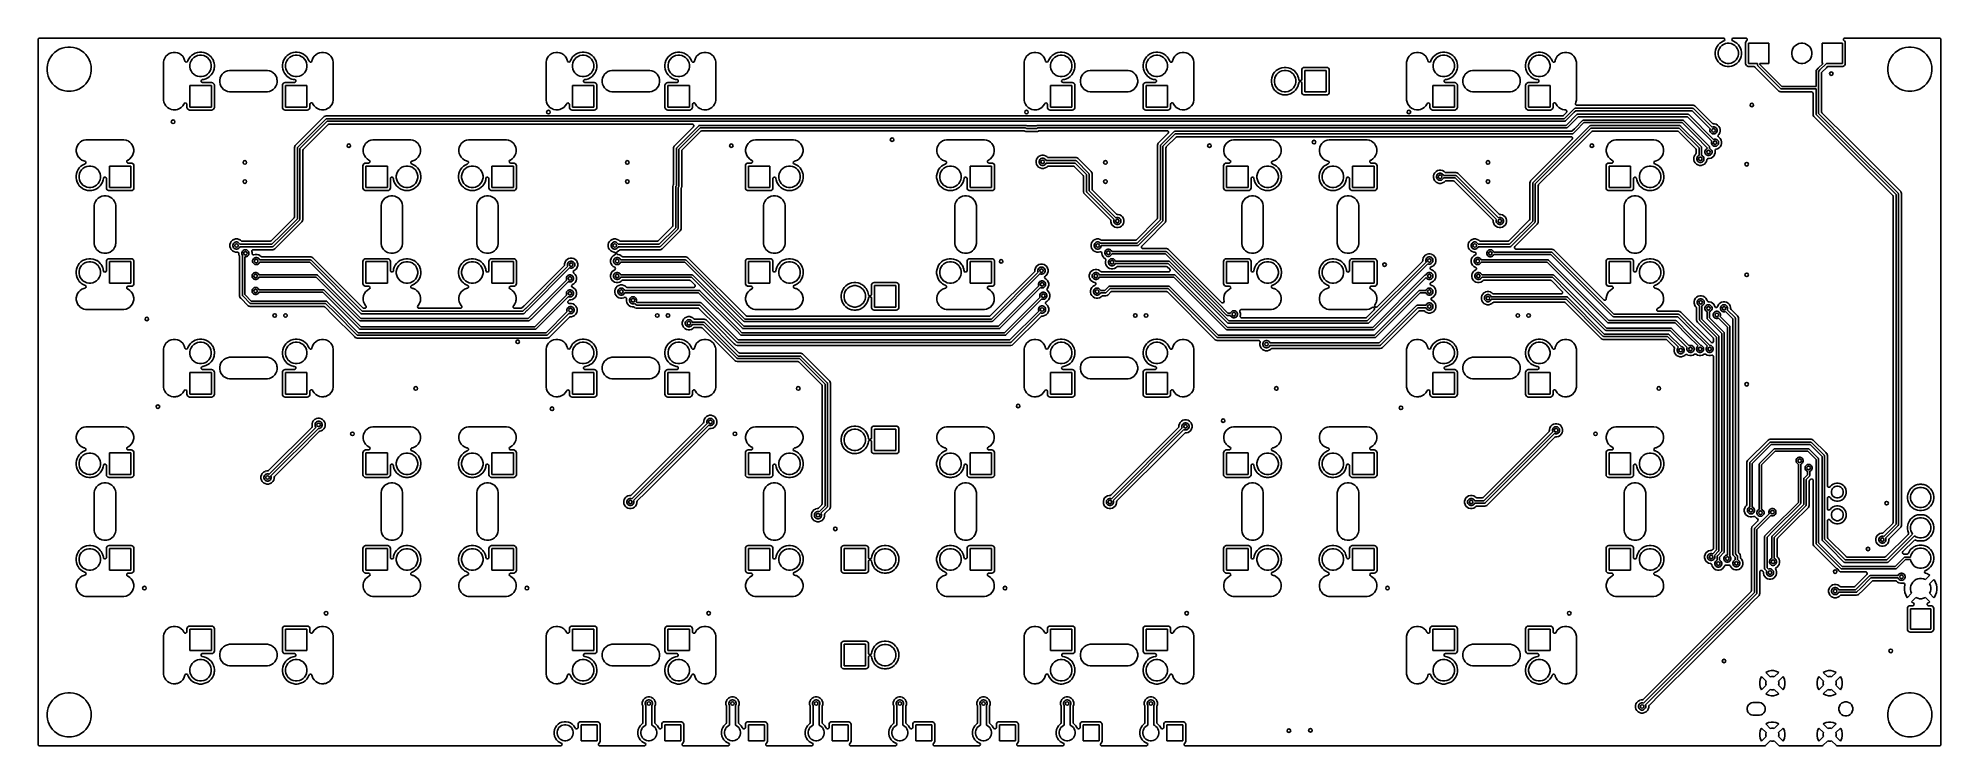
# Model space of a CAD drawing. Extents: x 45 to 205, y -97 to -37.
import ezdxf

# ---------------------------------------------------------------- set-up
doc = ezdxf.new("R2010")
doc.units = 0
doc.layers.add('BLACK', color=7, linetype='CONTINUOUS')

msp = doc.modelspace()

# ---------------------------------------------------------------- linework, layer by layer
at = {"layer": 'BLACK', "linetype": 'CONTINUOUS'}
for p, q in [((45.40049, -37.52457), (45.420175, -37.457531)), ((45.40049, -39.878713), (45.40049, -37.52457)), ((45.420175, -37.457531), (45.472979, -37.411776)), ((45.472979, -37.411776), (45.52449, -37.40057)), ((45.52449, -37.40057), (186.388302, -37.40057)), ((47.638208, -38.181163), (47.403889, -38.243949)), ((47.878705, -38.149502), (47.638208, -38.181163)), ((47.878706, -38.149502), (47.878705, -38.149502)), ((48.121282, -38.149502), (47.878706, -38.149502)), ((48.121283, -38.149502), (48.121282, -38.149502)), ((48.361779, -38.181163), (48.121283, -38.149502)), ((48.596098, -38.243949), (48.361779, -38.181163)), ((185.868758, -38.098281), (185.790118, -38.252622)), ((185.926849, -38.018326), (185.868758, -38.098281)), ((185.970576, -37.958142), (185.926849, -38.018326)), ((185.970578, -37.95814), (185.970576, -37.958142)), ((186.093059, -37.835658), (185.970578, -37.958139)), ((185.970578, -37.958139), (185.970578, -37.95814)), ((186.060357, -38.274383), (186.152931, -38.135836)), ((186.09306, -37.835658), (186.093059, -37.835658)), ((186.093062, -37.835656), (186.09306, -37.835658)), ((186.153246, -37.791929), (186.093062, -37.835656)), ((186.152931, -38.135836), (186.270756, -38.018011)), ((186.233201, -37.733838), (186.153246, -37.791929)), ((186.387542, -37.655198), (186.233201, -37.733838)), ((186.270756, -38.018011), (186.409303, -37.925437)), ((186.387545, -37.655197), (186.387542, -37.655198)), ((186.426621, -37.6425), (186.387545, -37.655197)), ((186.388302, -37.40057), (186.455341, -37.420255)), ((186.409303, -37.925437), (186.563248, -37.861671)), ((186.482015, -37.605773), (186.426621, -37.6425)), ((186.455341, -37.420255), (186.501096, -37.473059)), ((186.51104, -37.542217), (186.482015, -37.605773)), ((186.501096, -37.473059), (186.51104, -37.542217)), ((186.563248, -37.861671), (186.726675, -37.829163)), ((186.726675, -37.829163), (186.893305, -37.829163)), ((186.893305, -37.829163), (187.056732, -37.861671)), ((187.056732, -37.861671), (187.210677, -37.925437)), ((187.108486, -37.538705), (187.120401, -37.469858)), ((187.135684, -37.603063), (187.108486, -37.538705)), ((187.120401, -37.469858), (187.167645, -37.418383)), ((187.193359, -37.6425), (187.135684, -37.603063)), ((187.167645, -37.418383), (187.231678, -37.40057)), ((187.232435, -37.655197), (187.193359, -37.6425)), ((187.210677, -37.925437), (187.349224, -38.018011)), ((187.231678, -37.40057), (188.275637, -37.40057)), ((187.386778, -37.733838), (187.232435, -37.655197)), ((187.349224, -38.018011), (187.467049, -38.135836)), ((187.526918, -37.835656), (187.386778, -37.733838)), ((187.467049, -38.135836), (187.559623, -38.274383)), ((187.649404, -37.958142), (187.526918, -37.835656)), ((187.751222, -38.098282), (187.649404, -37.958142)), ((187.829863, -38.252625), (187.751222, -38.098282)), ((188.264022, -37.727334), (188.24949, -37.800391)), ((188.24949, -37.800391), (188.24949, -39.549748)), ((188.264023, -37.72733), (188.264022, -37.727334)), ((188.319389, -37.644468), (188.264023, -37.72733)), ((188.275637, -37.40057), (188.342676, -37.420255)), ((188.344528, -37.627672), (188.319389, -37.644468)), ((188.342676, -37.420255), (188.388431, -37.473059)), ((188.36935, -37.605773), (188.344528, -37.627672)), ((188.398375, -37.542217), (188.36935, -37.605773)), ((188.388431, -37.473059), (188.398375, -37.542217)), ((188.49999, -39.52507), (188.49999, -37.82507)), ((188.49999, -37.82507), (190.19999, -37.82507)), ((190.19999, -37.82507), (190.19999, -39.52507)), ((192.210357, -38.274383), (192.302931, -38.135836)), ((192.302931, -38.135836), (192.420756, -38.018011)), ((192.420756, -38.018011), (192.559303, -37.925437)), ((192.559303, -37.925437), (192.713248, -37.861671)), ((192.713248, -37.861671), (192.876675, -37.829163)), ((192.876675, -37.829163), (193.043305, -37.829163)), ((193.043305, -37.829163), (193.206732, -37.861671)), ((193.206732, -37.861671), (193.360677, -37.925437)), ((193.360677, -37.925437), (193.499224, -38.018011)), ((193.499224, -38.018011), (193.617049, -38.135836)), ((193.617049, -38.135836), (193.709623, -38.274383)), ((194.64999, -39.52507), (194.64999, -37.82507)), ((194.64999, -37.82507), (196.34999, -37.82507)), ((196.34999, -37.82507), (196.34999, -39.52507)), ((196.45194, -37.504735), (196.482094, -37.441708)), ((196.460647, -37.57406), (196.45194, -37.504735)), ((196.505451, -37.627671), (196.460647, -37.57406)), ((196.482094, -37.441708), (196.541537, -37.404988)), ((196.530591, -37.644469), (196.505451, -37.627671)), ((196.585956, -37.72733), (196.530591, -37.644469)), ((196.541537, -37.404988), (196.574343, -37.40057)), ((196.574343, -37.40057), (204.47549, -37.40057)), ((196.585957, -37.727334), (196.585956, -37.72733)), ((196.600489, -37.800391), (196.585957, -37.727334)), ((196.60049, -37.800393), (196.600489, -37.800391)), ((196.60049, -37.800396), (196.60049, -37.800393)), ((196.60049, -39.549744), (196.60049, -37.800396)), ((201.638208, -38.181163), (201.403889, -38.243949)), ((201.878705, -38.149502), (201.638208, -38.181163)), ((201.878706, -38.149502), (201.878705, -38.149502)), ((202.121282, -38.149502), (201.878706, -38.149502)), ((202.121283, -38.149502), (202.121282, -38.149502)), ((202.361779, -38.181163), (202.121283, -38.149502)), ((202.596098, -38.243949), (202.361779, -38.181163)), ((204.47549, -37.40057), (204.542529, -37.420255)), ((204.542529, -37.420255), (204.588284, -37.473059)), ((204.588284, -37.473059), (204.59949, -37.52457)), ((204.59949, -37.52457), (204.59949, -96.47557)), ((46.181155, -39.638216), (46.149494, -39.878713)), ((46.243941, -39.403897), (46.181155, -39.638216)), ((46.336767, -39.179796), (46.243941, -39.403897)), ((46.336771, -39.179787), (46.336767, -39.179796)), ((46.458061, -38.969708), (46.336771, -39.179787)), ((46.605727, -38.777265), (46.458061, -38.969708)), ((46.605733, -38.777258), (46.605727, -38.777265)), ((46.77725, -38.605741), (46.605733, -38.777258)), ((46.777257, -38.605735), (46.77725, -38.605741)), ((46.9697, -38.458069), (46.777257, -38.605735)), ((47.179779, -38.336779), (46.9697, -38.458069)), ((47.179788, -38.336775), (47.179779, -38.336779)), ((47.403889, -38.243949), (47.179788, -38.336775)), ((48.820199, -38.336775), (48.596098, -38.243949)), ((48.820206, -38.336778), (48.820199, -38.336775)), ((49.030283, -38.458066), (48.820206, -38.336778)), ((49.030286, -38.458068), (49.030283, -38.458066)), ((49.030287, -38.458069), (49.030286, -38.458068)), ((49.22273, -38.605735), (49.030287, -38.458069)), ((49.222737, -38.605741), (49.22273, -38.605735)), ((49.394254, -38.777258), (49.222737, -38.605741)), ((49.39426, -38.777265), (49.394254, -38.777258)), ((49.451998, -38.852511), (49.39426, -38.777265)), ((49.54193, -38.969713), (49.451998, -38.852511)), ((49.663218, -39.17979), (49.54193, -38.969713)), ((49.687082, -39.237404), (49.663218, -39.17979)), ((49.755049, -39.401491), (49.687082, -39.237404)), ((49.756048, -39.403902), (49.755049, -39.401491)), ((49.75805, -39.411374), (49.756048, -39.403902)), ((49.818832, -39.638213), (49.75805, -39.411374)), ((49.835002, -39.761036), (49.818832, -39.638213)), ((49.84857, -39.864103), (49.835002, -39.761036)), ((55.934093, -39.237411), (55.89949, -39.411374)), ((55.89949, -39.411374), (55.89949, -42.588765)), ((55.934096, -39.237402), (55.934093, -39.237411)), ((56.001973, -39.073529), (55.934096, -39.237402)), ((56.00198, -39.073516), (56.001973, -39.073529)), ((56.100525, -38.926035), (56.00198, -39.073516)), ((56.100528, -38.926031), (56.100525, -38.926035)), ((56.225951, -38.800608), (56.100528, -38.926031)), ((56.225955, -38.800605), (56.225951, -38.800608)), ((56.373436, -38.70206), (56.225955, -38.800605)), ((56.373449, -38.702053), (56.373436, -38.70206)), ((56.537322, -38.634176), (56.373449, -38.702053)), ((56.537331, -38.634173), (56.537322, -38.634176)), ((56.711296, -38.59957), (56.537331, -38.634173)), ((56.711299, -38.59957), (56.711296, -38.59957)), ((56.888681, -38.59957), (56.711299, -38.59957)), ((56.888684, -38.59957), (56.888681, -38.59957)), ((57.062648, -38.634173), (56.888684, -38.59957)), ((57.062657, -38.634176), (57.062648, -38.634173)), ((57.22653, -38.702053), (57.062657, -38.634176)), ((57.226543, -38.70206), (57.22653, -38.702053)), ((57.374024, -38.800605), (57.226543, -38.70206)), ((57.374028, -38.800608), (57.374024, -38.800605)), ((57.499451, -38.926031), (57.374028, -38.800608)), ((57.499454, -38.926035), (57.499451, -38.926031)), ((57.597999, -39.073516), (57.499454, -38.926035)), ((57.598006, -39.073529), (57.597999, -39.073516)), ((57.665883, -39.237402), (57.598006, -39.073529)), ((57.665886, -39.237411), (57.665883, -39.237402)), ((57.681201, -39.314405), (57.665886, -39.237411)), ((57.696631, -39.354247), (57.681201, -39.314405)), ((57.748106, -39.401491), (57.696631, -39.354247)), ((57.816953, -39.413406), (57.748106, -39.401491)), ((57.881311, -39.386208), (57.816953, -39.413406)), ((57.920749, -39.328532), (57.881311, -39.386208)), ((57.933777, -39.288433), (57.920749, -39.328532)), ((57.933778, -39.28843), (57.933777, -39.288433)), ((58.015996, -39.127072), (57.933778, -39.28843)), ((58.122431, -38.980575), (58.015996, -39.127072)), ((58.104324, -39.641855), (58.138744, -39.468814)), ((58.104324, -39.818285), (58.104324, -39.641855)), ((58.122435, -38.98057), (58.122431, -38.980575)), ((58.25049, -38.852515), (58.122435, -38.98057)), ((58.138744, -39.468814), (58.206261, -39.305813)), ((58.206261, -39.305813), (58.304281, -39.159116)), ((58.250495, -38.852511), (58.25049, -38.852515)), ((58.396992, -38.746076), (58.250495, -38.852511)), ((58.304281, -39.159116), (58.429036, -39.034361)), ((58.55835, -38.663858), (58.396992, -38.746076)), ((58.429036, -39.034361), (58.575733, -38.936341)), ((58.558353, -38.663857), (58.55835, -38.663858)), ((58.730579, -38.607899), (58.558353, -38.663857)), ((58.575733, -38.936341), (58.738734, -38.868824)), ((58.909439, -38.57957), (58.730579, -38.607899)), ((58.738734, -38.868824), (58.911775, -38.834404)), ((58.909444, -38.57957), (58.909439, -38.57957)), ((59.090536, -38.57957), (58.909444, -38.57957)), ((58.911775, -38.834404), (59.088205, -38.834404)), ((59.088205, -38.834404), (59.261246, -38.868824)), ((59.090541, -38.57957), (59.090536, -38.57957)), ((59.2694, -38.607899), (59.090541, -38.57957)), ((59.261246, -38.868824), (59.424247, -38.936341)), ((59.441626, -38.663857), (59.2694, -38.607899)), ((59.424247, -38.936341), (59.570944, -39.034361)), ((59.441629, -38.663858), (59.441626, -38.663857)), ((59.55129, -38.719734), (59.441629, -38.663858)), ((59.602984, -38.746074), (59.55129, -38.719734)), ((59.570944, -39.034361), (59.695699, -39.159116)), ((59.602986, -38.746075), (59.602984, -38.746074)), ((59.602987, -38.746076), (59.602986, -38.746075)), ((59.749484, -38.852511), (59.602987, -38.746076)), ((59.695699, -39.159116), (59.793719, -39.305813)), ((59.749489, -38.852515), (59.749484, -38.852511)), ((59.877544, -38.98057), (59.749489, -38.852515)), ((59.793719, -39.305813), (59.861236, -39.468814)), ((59.861236, -39.468814), (59.895656, -39.641855)), ((59.877548, -38.980575), (59.877544, -38.98057)), ((59.945073, -39.073516), (59.877548, -38.980575)), ((59.895656, -39.641855), (59.895656, -39.818285)), ((59.983986, -39.127076), (59.945073, -39.073516)), ((60.010845, -39.17979), (59.983986, -39.127076)), ((60.066201, -39.28843), (60.010845, -39.17979)), ((60.066202, -39.288433), (60.066201, -39.28843)), ((60.087586, -39.354247), (60.066202, -39.288433)), ((60.122161, -39.460661), (60.087586, -39.354247)), ((60.131649, -39.520565), (60.122161, -39.460661)), ((60.15049, -39.639518), (60.131649, -39.520565)), ((60.15049, -39.820621), (60.15049, -39.639518)), ((65.877819, -39.460659), (65.84949, -39.639518)), ((65.84949, -39.639518), (65.84949, -39.820621)), ((65.933777, -39.288433), (65.877819, -39.460659)), ((65.933778, -39.28843), (65.933777, -39.288433)), ((66.015996, -39.127072), (65.933778, -39.28843)), ((66.122431, -38.980575), (66.015996, -39.127072)), ((66.104324, -39.641855), (66.138744, -39.468814)), ((66.104324, -39.818285), (66.104324, -39.641855)), ((66.122435, -38.98057), (66.122431, -38.980575)), ((66.25049, -38.852515), (66.122435, -38.98057)), ((66.138744, -39.468814), (66.206261, -39.305813)), ((66.206261, -39.305813), (66.304281, -39.159116)), ((66.250495, -38.852511), (66.25049, -38.852515)), ((66.396992, -38.746076), (66.250495, -38.852511)), ((66.304281, -39.159116), (66.429036, -39.034361)), ((66.55835, -38.663858), (66.396992, -38.746076)), ((66.429036, -39.034361), (66.575733, -38.936341)), ((66.558353, -38.663857), (66.55835, -38.663858)), ((66.730579, -38.607899), (66.558353, -38.663857)), ((66.575733, -38.936341), (66.738734, -38.868824)), ((66.909439, -38.57957), (66.730579, -38.607899)), ((66.738734, -38.868824), (66.911775, -38.834404)), ((66.909444, -38.57957), (66.909439, -38.57957)), ((67.090536, -38.57957), (66.909444, -38.57957)), ((66.911775, -38.834404), (67.088205, -38.834404)), ((67.088205, -38.834404), (67.261246, -38.868824)), ((67.090541, -38.57957), (67.090536, -38.57957)), ((67.2694, -38.607899), (67.090541, -38.57957)), ((67.261246, -38.868824), (67.424247, -38.936341)), ((67.441626, -38.663857), (67.2694, -38.607899)), ((67.424247, -38.936341), (67.570944, -39.034361)), ((67.441629, -38.663858), (67.441626, -38.663857)), ((67.55129, -38.719734), (67.441629, -38.663858)), ((67.602984, -38.746074), (67.55129, -38.719734)), ((67.570944, -39.034361), (67.695699, -39.159116)), ((67.602986, -38.746075), (67.602984, -38.746074)), ((67.602987, -38.746076), (67.602986, -38.746075)), ((67.749484, -38.852511), (67.602987, -38.746076)), ((67.695699, -39.159116), (67.793719, -39.305813)), ((67.749489, -38.852515), (67.749484, -38.852511)), ((67.877544, -38.98057), (67.749489, -38.852515)), ((67.793719, -39.305813), (67.861236, -39.468814)), ((67.861236, -39.468814), (67.895656, -39.641855)), ((67.877548, -38.980575), (67.877544, -38.98057)), ((67.945073, -39.073516), (67.877548, -38.980575)), ((67.895656, -39.641855), (67.895656, -39.818285)), ((67.983986, -39.127076), (67.945073, -39.073516)), ((68.066201, -39.288431), (67.983986, -39.127076)), ((68.07923, -39.328532), (68.066201, -39.288431)), ((68.099235, -39.366283), (68.07923, -39.328532)), ((68.155907, -39.40715), (68.099235, -39.366283)), ((68.225676, -39.410891), (68.155907, -39.40715)), ((68.286392, -39.376317), (68.225676, -39.410891)), ((68.318778, -39.314407), (68.286392, -39.376317)), ((68.334094, -39.237408), (68.318778, -39.314407)), ((68.334096, -39.237402), (68.334094, -39.237408)), ((68.401973, -39.073529), (68.334096, -39.237402)), ((68.40198, -39.073516), (68.401973, -39.073529)), ((68.500525, -38.926035), (68.40198, -39.073516)), ((68.500528, -38.926031), (68.500525, -38.926035)), ((68.625951, -38.800608), (68.500528, -38.926031)), ((68.625955, -38.800605), (68.625951, -38.800608)), ((68.773436, -38.70206), (68.625955, -38.800605)), ((68.773449, -38.702053), (68.773436, -38.70206)), ((68.937322, -38.634176), (68.773449, -38.702053)), ((68.937331, -38.634173), (68.937322, -38.634176)), ((69.111296, -38.59957), (68.937331, -38.634173)), ((69.111299, -38.59957), (69.111296, -38.59957)), ((69.288681, -38.59957), (69.111299, -38.59957)), ((69.288684, -38.59957), (69.288681, -38.59957)), ((69.462648, -38.634173), (69.288684, -38.59957)), ((69.462657, -38.634176), (69.462648, -38.634173)), ((69.62653, -38.702053), (69.462657, -38.634176)), ((69.626543, -38.70206), (69.62653, -38.702053)), ((69.774024, -38.800605), (69.626543, -38.70206)), ((69.774028, -38.800608), (69.774024, -38.800605)), ((69.899451, -38.926031), (69.774028, -38.800608)), ((69.899454, -38.926035), (69.899451, -38.926031)), ((69.997999, -39.073516), (69.899454, -38.926035)), ((69.998006, -39.073529), (69.997999, -39.073516)), ((70.065883, -39.237402), (69.998006, -39.073529)), ((70.065886, -39.237411), (70.065883, -39.237402)), ((70.100489, -39.411374), (70.065886, -39.237411)), ((70.10049, -39.411376), (70.100489, -39.411374)), ((70.10049, -39.411379), (70.10049, -39.411376)), ((70.10049, -39.447343), (70.10049, -39.411379)), ((70.10049, -42.442487), (70.10049, -39.447343)), ((87.934093, -39.237411), (87.89949, -39.411374)), ((87.89949, -39.411374), (87.89949, -42.588765)), ((87.934096, -39.237402), (87.934093, -39.237411)), ((88.001973, -39.073529), (87.934096, -39.237402)), ((88.00198, -39.073516), (88.001973, -39.073529)), ((88.100525, -38.926035), (88.00198, -39.073516)), ((88.100528, -38.926031), (88.100525, -38.926035)), ((88.225951, -38.800608), (88.100528, -38.926031)), ((88.225955, -38.800605), (88.225951, -38.800608)), ((88.373436, -38.70206), (88.225955, -38.800605)), ((88.373449, -38.702053), (88.373436, -38.70206)), ((88.537322, -38.634176), (88.373449, -38.702053)), ((88.537331, -38.634173), (88.537322, -38.634176)), ((88.711296, -38.59957), (88.537331, -38.634173)), ((88.711299, -38.59957), (88.711296, -38.59957)), ((88.888681, -38.59957), (88.711299, -38.59957)), ((88.888684, -38.59957), (88.888681, -38.59957)), ((89.062648, -38.634173), (88.888684, -38.59957)), ((89.062657, -38.634176), (89.062648, -38.634173)), ((89.22653, -38.702053), (89.062657, -38.634176)), ((89.226543, -38.70206), (89.22653, -38.702053)), ((89.374024, -38.800605), (89.226543, -38.70206)), ((89.374028, -38.800608), (89.374024, -38.800605)), ((89.499451, -38.926031), (89.374028, -38.800608)), ((89.499454, -38.926035), (89.499451, -38.926031)), ((89.597999, -39.073516), (89.499454, -38.926035)), ((89.598006, -39.073529), (89.597999, -39.073516)), ((89.665883, -39.237402), (89.598006, -39.073529)), ((89.665886, -39.237411), (89.665883, -39.237402)), ((89.681201, -39.314405), (89.665886, -39.237411)), ((89.696631, -39.354247), (89.681201, -39.314405)), ((89.748106, -39.401491), (89.696631, -39.354247)), ((89.816953, -39.413406), (89.748106, -39.401491)), ((89.881311, -39.386208), (89.816953, -39.413406)), ((89.920749, -39.328532), (89.881311, -39.386208)), ((89.933777, -39.288433), (89.920749, -39.328532)), ((89.933778, -39.28843), (89.933777, -39.288433)), ((90.015996, -39.127072), (89.933778, -39.28843)), ((90.122431, -38.980575), (90.015996, -39.127072)), ((90.104324, -39.641855), (90.138744, -39.468814)), ((90.104324, -39.818285), (90.104324, -39.641855)), ((90.122435, -38.98057), (90.122431, -38.980575)), ((90.25049, -38.852515), (90.122435, -38.98057)), ((90.138744, -39.468814), (90.206261, -39.305813)), ((90.206261, -39.305813), (90.304281, -39.159116)), ((90.250495, -38.852511), (90.25049, -38.852515)), ((90.396992, -38.746076), (90.250495, -38.852511)), ((90.304281, -39.159116), (90.429036, -39.034361)), ((90.55835, -38.663858), (90.396992, -38.746076)), ((90.429036, -39.034361), (90.575733, -38.936341)), ((90.558353, -38.663857), (90.55835, -38.663858)), ((90.730579, -38.607899), (90.558353, -38.663857)), ((90.575733, -38.936341), (90.738734, -38.868824)), ((90.909439, -38.57957), (90.730579, -38.607899)), ((90.738734, -38.868824), (90.911775, -38.834404)), ((90.909444, -38.57957), (90.909439, -38.57957)), ((91.090536, -38.57957), (90.909444, -38.57957)), ((90.911775, -38.834404), (91.088205, -38.834404)), ((91.088205, -38.834404), (91.261246, -38.868824)), ((91.090541, -38.57957), (91.090536, -38.57957)), ((91.2694, -38.607899), (91.090541, -38.57957)), ((91.261246, -38.868824), (91.424247, -38.936341)), ((91.441626, -38.663857), (91.2694, -38.607899)), ((91.424247, -38.936341), (91.570944, -39.034361)), ((91.441629, -38.663858), (91.441626, -38.663857)), ((91.55129, -38.719734), (91.441629, -38.663858)), ((91.602984, -38.746074), (91.55129, -38.719734)), ((91.570944, -39.034361), (91.695699, -39.159116)), ((91.602986, -38.746075), (91.602984, -38.746074)), ((91.602987, -38.746076), (91.602986, -38.746075)), ((91.749484, -38.852511), (91.602987, -38.746076)), ((91.695699, -39.159116), (91.793719, -39.305813)), ((91.749489, -38.852515), (91.749484, -38.852511)), ((91.877544, -38.98057), (91.749489, -38.852515)), ((91.793719, -39.305813), (91.861236, -39.468814)), ((91.861236, -39.468814), (91.895656, -39.641855)), ((91.877548, -38.980575), (91.877544, -38.98057)), ((91.945073, -39.073516), (91.877548, -38.980575)), ((91.895656, -39.641855), (91.895656, -39.818285)), ((91.983986, -39.127076), (91.945073, -39.073516)), ((92.010845, -39.17979), (91.983986, -39.127076)), ((92.066201, -39.28843), (92.010845, -39.17979)), ((92.066202, -39.288433), (92.066201, -39.28843)), ((92.087586, -39.354247), (92.066202, -39.288433)), ((92.122161, -39.460661), (92.087586, -39.354247)), ((92.131649, -39.520565), (92.122161, -39.460661)), ((92.15049, -39.639518), (92.131649, -39.520565)), ((92.15049, -39.820621), (92.15049, -39.639518)), ((97.877819, -39.460659), (97.84949, -39.639518)), ((97.84949, -39.639518), (97.84949, -39.820621)), ((97.933777, -39.288433), (97.877819, -39.460659)), ((97.933778, -39.28843), (97.933777, -39.288433)), ((98.015996, -39.127072), (97.933778, -39.28843)), ((98.122431, -38.980575), (98.015996, -39.127072)), ((98.104324, -39.641855), (98.138744, -39.468814)), ((98.104324, -39.818285), (98.104324, -39.641855)), ((98.122435, -38.98057), (98.122431, -38.980575)), ((98.25049, -38.852515), (98.122435, -38.98057)), ((98.138744, -39.468814), (98.206261, -39.305813)), ((98.206261, -39.305813), (98.304281, -39.159116)), ((98.250495, -38.852511), (98.25049, -38.852515)), ((98.396992, -38.746076), (98.250495, -38.852511)), ((98.304281, -39.159116), (98.429036, -39.034361)), ((98.55835, -38.663858), (98.396992, -38.746076)), ((98.429036, -39.034361), (98.575733, -38.936341)), ((98.558353, -38.663857), (98.55835, -38.663858)), ((98.730579, -38.607899), (98.558353, -38.663857)), ((98.575733, -38.936341), (98.738734, -38.868824)), ((98.909439, -38.57957), (98.730579, -38.607899)), ((98.738734, -38.868824), (98.911775, -38.834404)), ((98.909444, -38.57957), (98.909439, -38.57957)), ((99.090536, -38.57957), (98.909444, -38.57957)), ((98.911775, -38.834404), (99.088205, -38.834404)), ((99.088205, -38.834404), (99.261246, -38.868824)), ((99.090541, -38.57957), (99.090536, -38.57957)), ((99.2694, -38.607899), (99.090541, -38.57957)), ((99.261246, -38.868824), (99.424247, -38.936341)), ((99.441626, -38.663857), (99.2694, -38.607899)), ((99.424247, -38.936341), (99.570944, -39.034361)), ((99.441629, -38.663858), (99.441626, -38.663857)), ((99.55129, -38.719734), (99.441629, -38.663858)), ((99.602984, -38.746074), (99.55129, -38.719734)), ((99.570944, -39.034361), (99.695699, -39.159116)), ((99.602986, -38.746075), (99.602984, -38.746074)), ((99.602987, -38.746076), (99.602986, -38.746075)), ((99.749484, -38.852511), (99.602987, -38.746076)), ((99.695699, -39.159116), (99.793719, -39.305813)), ((99.749489, -38.852515), (99.749484, -38.852511)), ((99.877544, -38.98057), (99.749489, -38.852515)), ((99.793719, -39.305813), (99.861236, -39.468814)), ((99.861236, -39.468814), (99.895656, -39.641855)), ((99.877548, -38.980575), (99.877544, -38.98057)), ((99.945073, -39.073516), (99.877548, -38.980575)), ((99.895656, -39.641855), (99.895656, -39.818285)), ((99.983986, -39.127076), (99.945073, -39.073516)), ((100.066201, -39.288431), (99.983986, -39.127076)), ((100.07923, -39.328532), (100.066201, -39.288431)), ((100.099235, -39.366283), (100.07923, -39.328532)), ((100.155907, -39.40715), (100.099235, -39.366283)), ((100.225676, -39.410891), (100.155907, -39.40715)), ((100.286392, -39.376317), (100.225676, -39.410891)), ((100.318778, -39.314407), (100.286392, -39.376317)), ((100.334094, -39.237408), (100.318778, -39.314407)), ((100.334096, -39.237402), (100.334094, -39.237408)), ((100.401973, -39.073529), (100.334096, -39.237402)), ((100.40198, -39.073516), (100.401973, -39.073529)), ((100.500525, -38.926035), (100.40198, -39.073516)), ((100.500528, -38.926031), (100.500525, -38.926035)), ((100.625951, -38.800608), (100.500528, -38.926031)), ((100.625955, -38.800605), (100.625951, -38.800608)), ((100.773436, -38.70206), (100.625955, -38.800605)), ((100.773449, -38.702053), (100.773436, -38.70206)), ((100.937322, -38.634176), (100.773449, -38.702053)), ((100.937331, -38.634173), (100.937322, -38.634176)), ((101.111296, -38.59957), (100.937331, -38.634173)), ((101.111299, -38.59957), (101.111296, -38.59957)), ((101.288681, -38.59957), (101.111299, -38.59957)), ((101.288684, -38.59957), (101.288681, -38.59957)), ((101.462648, -38.634173), (101.288684, -38.59957)), ((101.462657, -38.634176), (101.462648, -38.634173)), ((101.62653, -38.702053), (101.462657, -38.634176)), ((101.626543, -38.70206), (101.62653, -38.702053)), ((101.774024, -38.800605), (101.626543, -38.70206)), ((101.774028, -38.800608), (101.774024, -38.800605)), ((101.899451, -38.926031), (101.774028, -38.800608)), ((101.899454, -38.926035), (101.899451, -38.926031)), ((101.997999, -39.073516), (101.899454, -38.926035)), ((101.998006, -39.073529), (101.997999, -39.073516)), ((102.065883, -39.237402), (101.998006, -39.073529)), ((102.065886, -39.237411), (102.065883, -39.237402)), ((102.100489, -39.411374), (102.065886, -39.237411)), ((102.10049, -39.411376), (102.100489, -39.411374)), ((102.10049, -39.411379), (102.10049, -39.411376)), ((102.10049, -39.447343), (102.10049, -39.411379)), ((102.10049, -42.442487), (102.10049, -39.447343)), ((127.934093, -39.237411), (127.89949, -39.411374)), ((127.89949, -39.411374), (127.89949, -42.588765)), ((127.934096, -39.237402), (127.934093, -39.237411)), ((128.001973, -39.073529), (127.934096, -39.237402)), ((128.00198, -39.073516), (128.001973, -39.073529)), ((128.100525, -38.926035), (128.00198, -39.073516)), ((128.100528, -38.926031), (128.100525, -38.926035)), ((128.225951, -38.800608), (128.100528, -38.926031)), ((128.225955, -38.800605), (128.225951, -38.800608)), ((128.373436, -38.70206), (128.225955, -38.800605)), ((128.373449, -38.702053), (128.373436, -38.70206)), ((128.537322, -38.634176), (128.373449, -38.702053)), ((128.537331, -38.634173), (128.537322, -38.634176)), ((128.711296, -38.59957), (128.537331, -38.634173)), ((128.711299, -38.59957), (128.711296, -38.59957)), ((128.888681, -38.59957), (128.711299, -38.59957)), ((128.888684, -38.59957), (128.888681, -38.59957)), ((129.062648, -38.634173), (128.888684, -38.59957)), ((129.062657, -38.634176), (129.062648, -38.634173)), ((129.22653, -38.702053), (129.062657, -38.634176)), ((129.226543, -38.70206), (129.22653, -38.702053)), ((129.374024, -38.800605), (129.226543, -38.70206)), ((129.374028, -38.800608), (129.374024, -38.800605)), ((129.499451, -38.926031), (129.374028, -38.800608)), ((129.499454, -38.926035), (129.499451, -38.926031)), ((129.597999, -39.073516), (129.499454, -38.926035)), ((129.598006, -39.073529), (129.597999, -39.073516)), ((129.665883, -39.237402), (129.598006, -39.073529)), ((129.665886, -39.237411), (129.665883, -39.237402)), ((129.681201, -39.314405), (129.665886, -39.237411)), ((129.696631, -39.354247), (129.681201, -39.314405)), ((129.748106, -39.401491), (129.696631, -39.354247)), ((129.816953, -39.413406), (129.748106, -39.401491)), ((129.881311, -39.386208), (129.816953, -39.413406)), ((129.920749, -39.328532), (129.881311, -39.386208)), ((129.933777, -39.288433), (129.920749, -39.328532)), ((129.933778, -39.28843), (129.933777, -39.288433)), ((130.015996, -39.127072), (129.933778, -39.28843)), ((130.122431, -38.980575), (130.015996, -39.127072)), ((130.104324, -39.641855), (130.138744, -39.468814)), ((130.104324, -39.818285), (130.104324, -39.641855)), ((130.122435, -38.98057), (130.122431, -38.980575)), ((130.25049, -38.852515), (130.122435, -38.98057)), ((130.138744, -39.468814), (130.206261, -39.305813)), ((130.206261, -39.305813), (130.304281, -39.159116)), ((130.250495, -38.852511), (130.25049, -38.852515)), ((130.396992, -38.746076), (130.250495, -38.852511)), ((130.304281, -39.159116), (130.429036, -39.034361)), ((130.55835, -38.663858), (130.396992, -38.746076)), ((130.429036, -39.034361), (130.575733, -38.936341)), ((130.558353, -38.663857), (130.55835, -38.663858)), ((130.730579, -38.607899), (130.558353, -38.663857)), ((130.575733, -38.936341), (130.738734, -38.868824)), ((130.909439, -38.57957), (130.730579, -38.607899)), ((130.738734, -38.868824), (130.911775, -38.834404)), ((130.909444, -38.57957), (130.909439, -38.57957)), ((131.090536, -38.57957), (130.909444, -38.57957)), ((130.911775, -38.834404), (131.088205, -38.834404)), ((131.088205, -38.834404), (131.261246, -38.868824)), ((131.090541, -38.57957), (131.090536, -38.57957)), ((131.2694, -38.607899), (131.090541, -38.57957)), ((131.261246, -38.868824), (131.424247, -38.936341)), ((131.441626, -38.663857), (131.2694, -38.607899)), ((131.424247, -38.936341), (131.570944, -39.034361)), ((131.441629, -38.663858), (131.441626, -38.663857)), ((131.55129, -38.719734), (131.441629, -38.663858)), ((131.602984, -38.746074), (131.55129, -38.719734)), ((131.570944, -39.034361), (131.695699, -39.159116)), ((131.602986, -38.746075), (131.602984, -38.746074)), ((131.602987, -38.746076), (131.602986, -38.746075)), ((131.749484, -38.852511), (131.602987, -38.746076)), ((131.695699, -39.159116), (131.793719, -39.305813)), ((131.749489, -38.852515), (131.749484, -38.852511)), ((131.877544, -38.98057), (131.749489, -38.852515)), ((131.793719, -39.305813), (131.861236, -39.468814)), ((131.861236, -39.468814), (131.895656, -39.641855)), ((131.877548, -38.980575), (131.877544, -38.98057)), ((131.945073, -39.073516), (131.877548, -38.980575)), ((131.895656, -39.641855), (131.895656, -39.818285)), ((131.983986, -39.127076), (131.945073, -39.073516)), ((132.010845, -39.17979), (131.983986, -39.127076)), ((132.066201, -39.28843), (132.010845, -39.17979)), ((132.066202, -39.288433), (132.066201, -39.28843)), ((132.087586, -39.354247), (132.066202, -39.288433)), ((132.122161, -39.460661), (132.087586, -39.354247)), ((132.131649, -39.520565), (132.122161, -39.460661)), ((132.15049, -39.639518), (132.131649, -39.520565)), ((132.15049, -39.820621), (132.15049, -39.639518)), ((137.877819, -39.460659), (137.84949, -39.639518)), ((137.84949, -39.639518), (137.84949, -39.820621)), ((137.933777, -39.288433), (137.877819, -39.460659)), ((137.933778, -39.28843), (137.933777, -39.288433)), ((138.015996, -39.127072), (137.933778, -39.28843)), ((138.122431, -38.980575), (138.015996, -39.127072)), ((138.104324, -39.641855), (138.138744, -39.468814)), ((138.104324, -39.818285), (138.104324, -39.641855)), ((138.122435, -38.98057), (138.122431, -38.980575)), ((138.25049, -38.852515), (138.122435, -38.98057)), ((138.138744, -39.468814), (138.206261, -39.305813)), ((138.206261, -39.305813), (138.304281, -39.159116)), ((138.250495, -38.852511), (138.25049, -38.852515)), ((138.396992, -38.746076), (138.250495, -38.852511)), ((138.304281, -39.159116), (138.429036, -39.034361)), ((138.55835, -38.663858), (138.396992, -38.746076)), ((138.429036, -39.034361), (138.575733, -38.936341)), ((138.558353, -38.663857), (138.55835, -38.663858)), ((138.730579, -38.607899), (138.558353, -38.663857)), ((138.575733, -38.936341), (138.738734, -38.868824)), ((138.909439, -38.57957), (138.730579, -38.607899)), ((138.738734, -38.868824), (138.911775, -38.834404)), ((138.909444, -38.57957), (138.909439, -38.57957)), ((139.090536, -38.57957), (138.909444, -38.57957)), ((138.911775, -38.834404), (139.088205, -38.834404)), ((139.088205, -38.834404), (139.261246, -38.868824)), ((139.090541, -38.57957), (139.090536, -38.57957)), ((139.2694, -38.607899), (139.090541, -38.57957)), ((139.261246, -38.868824), (139.424247, -38.936341)), ((139.441626, -38.663857), (139.2694, -38.607899)), ((139.424247, -38.936341), (139.570944, -39.034361)), ((139.441629, -38.663858), (139.441626, -38.663857)), ((139.55129, -38.719734), (139.441629, -38.663858)), ((139.602984, -38.746074), (139.55129, -38.719734)), ((139.570944, -39.034361), (139.695699, -39.159116)), ((139.602986, -38.746075), (139.602984, -38.746074)), ((139.602987, -38.746076), (139.602986, -38.746075)), ((139.749484, -38.852511), (139.602987, -38.746076)), ((139.695699, -39.159116), (139.793719, -39.305813)), ((139.749489, -38.852515), (139.749484, -38.852511)), ((139.877544, -38.98057), (139.749489, -38.852515)), ((139.793719, -39.305813), (139.861236, -39.468814)), ((139.861236, -39.468814), (139.895656, -39.641855)), ((139.877548, -38.980575), (139.877544, -38.98057)), ((139.945073, -39.073516), (139.877548, -38.980575)), ((139.895656, -39.641855), (139.895656, -39.818285)), ((139.983986, -39.127076), (139.945073, -39.073516)), ((140.066201, -39.288431), (139.983986, -39.127076)), ((140.07923, -39.328532), (140.066201, -39.288431)), ((140.099235, -39.366283), (140.07923, -39.328532)), ((140.155907, -39.40715), (140.099235, -39.366283)), ((140.225676, -39.410891), (140.155907, -39.40715)), ((140.286392, -39.376317), (140.225676, -39.410891)), ((140.318778, -39.314407), (140.286392, -39.376317)), ((140.334094, -39.237408), (140.318778, -39.314407)), ((140.334096, -39.237402), (140.334094, -39.237408)), ((140.401973, -39.073529), (140.334096, -39.237402)), ((140.40198, -39.073516), (140.401973, -39.073529)), ((140.500525, -38.926035), (140.40198, -39.073516)), ((140.500528, -38.926031), (140.500525, -38.926035)), ((140.625951, -38.800608), (140.500528, -38.926031)), ((140.625955, -38.800605), (140.625951, -38.800608)), ((140.773436, -38.70206), (140.625955, -38.800605)), ((140.773449, -38.702053), (140.773436, -38.70206)), ((140.937322, -38.634176), (140.773449, -38.702053)), ((140.937331, -38.634173), (140.937322, -38.634176)), ((141.111296, -38.59957), (140.937331, -38.634173)), ((141.111299, -38.59957), (141.111296, -38.59957)), ((141.288681, -38.59957), (141.111299, -38.59957)), ((141.288684, -38.59957), (141.288681, -38.59957)), ((141.462648, -38.634173), (141.288684, -38.59957)), ((141.462657, -38.634176), (141.462648, -38.634173)), ((141.62653, -38.702053), (141.462657, -38.634176)), ((141.626543, -38.70206), (141.62653, -38.702053)), ((141.774024, -38.800605), (141.626543, -38.70206)), ((141.774028, -38.800608), (141.774024, -38.800605)), ((141.899451, -38.926031), (141.774028, -38.800608)), ((141.899454, -38.926035), (141.899451, -38.926031)), ((141.997999, -39.073516), (141.899454, -38.926035)), ((141.998006, -39.073529), (141.997999, -39.073516)), ((142.065883, -39.237402), (141.998006, -39.073529)), ((142.065886, -39.237411), (142.065883, -39.237402)), ((142.100489, -39.411374), (142.065886, -39.237411)), ((142.10049, -39.411376), (142.100489, -39.411374)), ((142.10049, -39.411379), (142.10049, -39.411376)), ((142.10049, -39.447343), (142.10049, -39.411379)), ((142.10049, -40.909518), (142.10049, -39.447343)), ((159.934093, -39.237411), (159.89949, -39.411374)), ((159.89949, -39.411374), (159.89949, -42.588765)), ((159.934096, -39.237402), (159.934093, -39.237411)), ((160.001973, -39.073529), (159.934096, -39.237402)), ((160.00198, -39.073516), (160.001973, -39.073529)), ((160.100525, -38.926035), (160.00198, -39.073516)), ((160.100528, -38.926031), (160.100525, -38.926035)), ((160.225951, -38.800608), (160.100528, -38.926031)), ((160.225955, -38.800605), (160.225951, -38.800608)), ((160.373436, -38.70206), (160.225955, -38.800605)), ((160.373449, -38.702053), (160.373436, -38.70206)), ((160.537322, -38.634176), (160.373449, -38.702053)), ((160.537331, -38.634173), (160.537322, -38.634176)), ((160.711296, -38.59957), (160.537331, -38.634173)), ((160.711299, -38.59957), (160.711296, -38.59957)), ((160.888681, -38.59957), (160.711299, -38.59957)), ((160.888684, -38.59957), (160.888681, -38.59957)), ((161.062648, -38.634173), (160.888684, -38.59957)), ((161.062657, -38.634176), (161.062648, -38.634173)), ((161.22653, -38.702053), (161.062657, -38.634176)), ((161.226543, -38.70206), (161.22653, -38.702053)), ((161.374024, -38.800605), (161.226543, -38.70206)), ((161.374028, -38.800608), (161.374024, -38.800605)), ((161.499451, -38.926031), (161.374028, -38.800608)), ((161.499454, -38.926035), (161.499451, -38.926031)), ((161.597999, -39.073516), (161.499454, -38.926035)), ((161.598006, -39.073529), (161.597999, -39.073516)), ((161.665883, -39.237402), (161.598006, -39.073529)), ((161.665886, -39.237411), (161.665883, -39.237402)), ((161.681201, -39.314405), (161.665886, -39.237411)), ((161.696631, -39.354247), (161.681201, -39.314405)), ((161.748106, -39.401491), (161.696631, -39.354247)), ((161.816953, -39.413406), (161.748106, -39.401491)), ((161.881311, -39.386208), (161.816953, -39.413406)), ((161.920749, -39.328532), (161.881311, -39.386208)), ((161.933777, -39.288433), (161.920749, -39.328532)), ((161.933778, -39.28843), (161.933777, -39.288433)), ((162.015996, -39.127072), (161.933778, -39.28843)), ((162.122431, -38.980575), (162.015996, -39.127072)), ((162.104324, -39.641855), (162.138744, -39.468814)), ((162.104324, -39.818285), (162.104324, -39.641855)), ((162.122435, -38.98057), (162.122431, -38.980575)), ((162.25049, -38.852515), (162.122435, -38.98057)), ((162.138744, -39.468814), (162.206261, -39.305813)), ((162.206261, -39.305813), (162.304281, -39.159116)), ((162.250495, -38.852511), (162.25049, -38.852515)), ((162.396992, -38.746076), (162.250495, -38.852511)), ((162.304281, -39.159116), (162.429036, -39.034361)), ((162.55835, -38.663858), (162.396992, -38.746076)), ((162.429036, -39.034361), (162.575733, -38.936341)), ((162.558353, -38.663857), (162.55835, -38.663858)), ((162.730579, -38.607899), (162.558353, -38.663857)), ((162.575733, -38.936341), (162.738734, -38.868824)), ((162.909439, -38.57957), (162.730579, -38.607899)), ((162.738734, -38.868824), (162.911775, -38.834404)), ((162.909444, -38.57957), (162.909439, -38.57957)), ((163.090536, -38.57957), (162.909444, -38.57957)), ((162.911775, -38.834404), (163.088205, -38.834404)), ((163.088205, -38.834404), (163.261246, -38.868824)), ((163.090541, -38.57957), (163.090536, -38.57957)), ((163.2694, -38.607899), (163.090541, -38.57957)), ((163.261246, -38.868824), (163.424247, -38.936341)), ((163.441626, -38.663857), (163.2694, -38.607899)), ((163.424247, -38.936341), (163.570944, -39.034361)), ((163.441629, -38.663858), (163.441626, -38.663857)), ((163.55129, -38.719734), (163.441629, -38.663858)), ((163.602984, -38.746074), (163.55129, -38.719734)), ((163.570944, -39.034361), (163.695699, -39.159116)), ((163.602986, -38.746075), (163.602984, -38.746074)), ((163.602987, -38.746076), (163.602986, -38.746075)), ((163.749484, -38.852511), (163.602987, -38.746076)), ((163.695699, -39.159116), (163.793719, -39.305813)), ((163.749489, -38.852515), (163.749484, -38.852511)), ((163.877544, -38.98057), (163.749489, -38.852515)), ((163.793719, -39.305813), (163.861236, -39.468814)), ((163.861236, -39.468814), (163.895656, -39.641855)), ((163.877548, -38.980575), (163.877544, -38.98057)), ((163.945073, -39.073516), (163.877548, -38.980575)), ((163.895656, -39.641855), (163.895656, -39.818285)), ((163.983986, -39.127076), (163.945073, -39.073516)), ((164.010845, -39.17979), (163.983986, -39.127076)), ((164.066201, -39.28843), (164.010845, -39.17979)), ((164.066202, -39.288433), (164.066201, -39.28843)), ((164.087586, -39.354247), (164.066202, -39.288433)), ((164.122161, -39.460661), (164.087586, -39.354247)), ((164.131649, -39.520565), (164.122161, -39.460661)), ((164.15049, -39.639518), (164.131649, -39.520565)), ((164.15049, -39.820621), (164.15049, -39.639518)), ((169.877819, -39.460659), (169.84949, -39.639518)), ((169.84949, -39.639518), (169.84949, -39.820621)), ((169.933777, -39.288433), (169.877819, -39.460659)), ((169.933778, -39.28843), (169.933777, -39.288433)), ((170.015996, -39.127072), (169.933778, -39.28843)), ((170.122431, -38.980575), (170.015996, -39.127072)), ((170.104324, -39.641855), (170.138744, -39.468814)), ((170.104324, -39.818285), (170.104324, -39.641855)), ((170.122435, -38.98057), (170.122431, -38.980575)), ((170.25049, -38.852515), (170.122435, -38.98057)), ((170.138744, -39.468814), (170.206261, -39.305813)), ((170.206261, -39.305813), (170.304281, -39.159116)), ((170.250495, -38.852511), (170.25049, -38.852515)), ((170.396992, -38.746076), (170.250495, -38.852511)), ((170.304281, -39.159116), (170.429036, -39.034361)), ((170.55835, -38.663858), (170.396992, -38.746076)), ((170.429036, -39.034361), (170.575733, -38.936341)), ((170.558353, -38.663857), (170.55835, -38.663858)), ((170.730579, -38.607899), (170.558353, -38.663857)), ((170.575733, -38.936341), (170.738734, -38.868824)), ((170.909439, -38.57957), (170.730579, -38.607899)), ((170.738734, -38.868824), (170.911775, -38.834404)), ((170.909444, -38.57957), (170.909439, -38.57957)), ((171.090536, -38.57957), (170.909444, -38.57957)), ((170.911775, -38.834404), (171.088205, -38.834404)), ((171.088205, -38.834404), (171.261246, -38.868824)), ((171.090541, -38.57957), (171.090536, -38.57957)), ((171.2694, -38.607899), (171.090541, -38.57957)), ((171.261246, -38.868824), (171.424247, -38.936341)), ((171.441626, -38.663857), (171.2694, -38.607899)), ((171.424247, -38.936341), (171.570944, -39.034361)), ((171.441629, -38.663858), (171.441626, -38.663857)), ((171.55129, -38.719734), (171.441629, -38.663858)), ((171.602984, -38.746074), (171.55129, -38.719734)), ((171.570944, -39.034361), (171.695699, -39.159116)), ((171.602986, -38.746075), (171.602984, -38.746074)), ((171.602987, -38.746076), (171.602986, -38.746075)), ((171.749484, -38.852511), (171.602987, -38.746076)), ((171.695699, -39.159116), (171.793719, -39.305813)), ((171.749489, -38.852515), (171.749484, -38.852511)), ((171.877544, -38.98057), (171.749489, -38.852515)), ((171.793719, -39.305813), (171.861236, -39.468814)), ((171.861236, -39.468814), (171.895656, -39.641855)), ((171.877548, -38.980575), (171.877544, -38.98057)), ((171.945073, -39.073516), (171.877548, -38.980575)), ((171.895656, -39.641855), (171.895656, -39.818285)), ((171.983986, -39.127076), (171.945073, -39.073516)), ((172.066201, -39.288431), (171.983986, -39.127076)), ((172.07923, -39.328532), (172.066201, -39.288431)), ((172.099235, -39.366283), (172.07923, -39.328532)), ((172.155907, -39.40715), (172.099235, -39.366283)), ((172.225676, -39.410891), (172.155907, -39.40715)), ((172.286392, -39.376317), (172.225676, -39.410891)), ((172.318778, -39.314407), (172.286392, -39.376317)), ((172.334094, -39.237408), (172.318778, -39.314407)), ((172.334096, -39.237402), (172.334094, -39.237408)), ((172.401973, -39.073529), (172.334096, -39.237402)), ((172.40198, -39.073516), (172.401973, -39.073529)), ((172.500525, -38.926035), (172.40198, -39.073516)), ((172.500528, -38.926031), (172.500525, -38.926035)), ((172.625951, -38.800608), (172.500528, -38.926031)), ((172.625955, -38.800605), (172.625951, -38.800608)), ((172.773436, -38.70206), (172.625955, -38.800605)), ((172.773449, -38.702053), (172.773436, -38.70206)), ((172.937322, -38.634176), (172.773449, -38.702053)), ((172.937331, -38.634173), (172.937322, -38.634176)), ((173.111296, -38.59957), (172.937331, -38.634173)), ((173.111299, -38.59957), (173.111296, -38.59957)), ((173.288681, -38.59957), (173.111299, -38.59957)), ((173.288684, -38.59957), (173.288681, -38.59957)), ((173.462648, -38.634173), (173.288684, -38.59957)), ((173.462657, -38.634176), (173.462648, -38.634173)), ((173.62653, -38.702053), (173.462657, -38.634176)), ((173.626543, -38.70206), (173.62653, -38.702053)), ((173.774024, -38.800605), (173.626543, -38.70206)), ((173.774028, -38.800608), (173.774024, -38.800605)), ((173.899451, -38.926031), (173.774028, -38.800608)), ((173.899454, -38.926035), (173.899451, -38.926031)), ((173.997999, -39.073516), (173.899454, -38.926035)), ((173.998006, -39.073529), (173.997999, -39.073516)), ((174.065883, -39.237402), (173.998006, -39.073529)), ((174.065886, -39.237411), (174.065883, -39.237402)), ((174.100489, -39.411374), (174.065886, -39.237411)), ((174.10049, -39.411376), (174.100489, -39.411374)), ((174.10049, -39.411379), (174.10049, -39.411376)), ((174.10049, -39.447343), (174.10049, -39.411379)), ((174.10049, -42.442487), (174.10049, -39.447343)), ((185.710898, -38.57957), (185.70949, -38.588459)), ((185.70949, -38.588459), (185.70949, -38.761681)), ((185.70949, -38.761681), (185.736588, -38.932771)), ((185.736587, -38.417372), (185.710898, -38.57957)), ((185.790118, -38.252622), (185.736587, -38.417372)), ((185.736588, -38.932771), (185.790117, -39.097515)), ((185.790117, -39.097515), (185.868758, -39.251858)), ((185.868758, -39.251858), (185.970576, -39.391998)), ((185.964083, -38.591755), (185.996591, -38.428328)), ((185.964083, -38.758385), (185.964083, -38.591755)), ((185.996591, -38.921812), (185.964083, -38.758385)), ((185.970576, -39.391998), (186.093062, -39.514484)), ((185.996591, -38.428328), (186.060357, -38.274383)), ((186.060357, -39.075757), (185.996591, -38.921812)), ((186.152931, -39.214304), (186.060357, -39.075757)), ((186.093062, -39.514484), (186.233202, -39.616302)), ((186.270756, -39.332129), (186.152931, -39.214304)), ((186.233202, -39.616302), (186.387545, -39.694943)), ((186.409303, -39.424703), (186.270756, -39.332129)), ((186.387545, -39.694943), (186.552289, -39.748472)), ((186.563248, -39.488469), (186.409303, -39.424703)), ((186.552289, -39.748472), (186.723379, -39.77557)), ((186.726675, -39.520977), (186.563248, -39.488469)), ((186.723379, -39.77557), (186.72338, -39.77557)), ((186.72338, -39.77557), (186.8966, -39.77557)), ((186.893305, -39.520977), (186.726675, -39.520977)), ((187.056732, -39.488469), (186.893305, -39.520977)), ((186.8966, -39.77557), (186.896601, -39.77557)), ((186.896601, -39.77557), (187.067691, -39.748472)), ((187.210677, -39.424703), (187.056732, -39.488469)), ((187.067691, -39.748472), (187.232435, -39.694943)), ((187.349224, -39.332129), (187.210677, -39.424703)), ((187.232435, -39.694943), (187.386778, -39.616302)), ((187.467049, -39.214304), (187.349224, -39.332129)), ((187.386778, -39.616302), (187.526918, -39.514484)), ((187.559623, -39.075757), (187.467049, -39.214304)), ((187.526918, -39.514484), (187.649404, -39.391998)), ((187.559623, -38.274383), (187.623389, -38.428328)), ((187.623389, -38.921812), (187.559623, -39.075757)), ((187.623389, -38.428328), (187.655897, -38.591755)), ((187.655897, -38.758385), (187.623389, -38.921812)), ((187.649404, -39.391998), (187.751222, -39.251858)), ((187.655897, -38.591755), (187.655897, -38.758385)), ((187.751222, -39.251858), (187.829863, -39.097515)), ((187.883392, -38.417369), (187.829863, -38.252625)), ((187.829863, -39.097515), (187.883392, -38.932771)), ((187.91049, -38.588459), (187.883392, -38.417369)), ((187.883392, -38.932771), (187.91049, -38.761681)), ((187.91049, -38.761681), (187.91049, -38.588459)), ((188.24949, -39.549748), (188.264022, -39.622805)), ((188.264022, -39.622805), (188.264023, -39.622809)), ((188.264023, -39.622809), (188.264024, -39.62281)), ((188.264024, -39.62281), (188.319389, -39.705671)), ((188.319389, -39.705671), (188.40225, -39.761036)), ((188.40225, -39.761036), (188.402254, -39.761037)), ((188.402254, -39.761037), (188.475311, -39.775569)), ((188.475311, -39.775569), (188.475314, -39.77557)), ((188.475314, -39.77557), (188.475316, -39.77557)), ((188.475316, -39.77557), (188.946133, -39.77557)), ((189.24999, -39.52507), (188.49999, -39.52507)), ((188.946133, -39.77557), (189.013172, -39.795255)), ((189.013172, -39.795255), (189.05352, -39.83757)), ((189.24999, -39.65007), (189.24999, -39.52507)), ((189.251911, -39.669579), (189.24999, -39.65007)), ((189.266843, -39.705627), (189.251911, -39.669579)), ((189.279279, -39.720781), (189.266843, -39.705627)), ((191.179279, -41.620781), (189.279279, -39.720781)), ((190.19999, -39.52507), (189.44999, -39.52507)), ((189.44999, -39.52507), (189.44999, -39.608648)), ((189.44999, -39.608648), (191.291412, -41.45007)), ((192.114083, -38.591755), (192.146591, -38.428328)), ((192.114083, -38.758385), (192.114083, -38.591755)), ((192.146591, -38.921812), (192.114083, -38.758385)), ((192.146591, -38.428328), (192.210357, -38.274383)), ((192.210357, -39.075757), (192.146591, -38.921812)), ((192.302931, -39.214304), (192.210357, -39.075757)), ((192.420756, -39.332129), (192.302931, -39.214304)), ((192.559303, -39.424703), (192.420756, -39.332129)), ((192.713248, -39.488469), (192.559303, -39.424703)), ((192.876675, -39.520977), (192.713248, -39.488469)), ((193.043305, -39.520977), (192.876675, -39.520977)), ((193.206732, -39.488469), (193.043305, -39.520977)), ((193.360677, -39.424703), (193.206732, -39.488469)), ((193.499224, -39.332129), (193.360677, -39.424703)), ((193.617049, -39.214304), (193.499224, -39.332129)), ((193.709623, -39.075757), (193.617049, -39.214304)), ((193.709623, -38.274383), (193.773389, -38.428328)), ((193.773389, -38.921812), (193.709623, -39.075757)), ((193.773389, -38.428328), (193.805897, -38.591755)), ((193.805897, -38.758385), (193.773389, -38.921812)), ((193.805897, -38.591755), (193.805897, -38.758385)), ((194.329279, -39.929359), (194.733568, -39.52507)), ((195.016412, -39.52507), (194.470701, -40.070781)), ((194.733568, -39.52507), (194.64999, -39.52507)), ((196.34999, -39.52507), (195.016412, -39.52507)), ((195.083853, -39.811889), (195.145176, -39.778404)), ((195.145176, -39.778404), (195.171534, -39.77557)), ((195.171534, -39.77557), (196.374666, -39.77557)), ((196.374666, -39.77557), (196.374667, -39.775569)), ((196.374667, -39.775569), (196.399238, -39.770681)), ((196.399238, -39.770681), (196.447727, -39.761037)), ((196.447727, -39.761037), (196.447727, -39.761036)), ((196.447727, -39.761036), (196.44773, -39.761036)), ((196.44773, -39.761036), (196.530591, -39.705671)), ((196.530591, -39.705671), (196.585956, -39.62281)), ((196.585956, -39.62281), (196.60049, -39.549744)), ((200.181155, -39.638216), (200.149494, -39.878713)), ((200.243941, -39.403897), (200.181155, -39.638216)), ((200.336767, -39.179796), (200.243941, -39.403897)), ((200.336771, -39.179787), (200.336767, -39.179796)), ((200.458061, -38.969708), (200.336771, -39.179787)), ((200.605727, -38.777265), (200.458061, -38.969708)), ((200.605733, -38.777258), (200.605727, -38.777265)), ((200.77725, -38.605741), (200.605733, -38.777258)), ((200.777257, -38.605735), (200.77725, -38.605741)), ((200.9697, -38.458069), (200.777257, -38.605735)), ((201.179779, -38.336779), (200.9697, -38.458069)), ((201.179788, -38.336775), (201.179779, -38.336779)), ((201.403889, -38.243949), (201.179788, -38.336775)), ((202.820199, -38.336775), (202.596098, -38.243949)), ((202.820206, -38.336778), (202.820199, -38.336775)), ((203.030283, -38.458066), (202.820206, -38.336778)), ((203.030286, -38.458068), (203.030283, -38.458066)), ((203.030287, -38.458069), (203.030286, -38.458068)), ((203.22273, -38.605735), (203.030287, -38.458069)), ((203.222737, -38.605741), (203.22273, -38.605735)), ((203.394254, -38.777258), (203.222737, -38.605741)), ((203.39426, -38.777265), (203.394254, -38.777258)), ((203.451998, -38.852511), (203.39426, -38.777265)), ((203.54193, -38.969713), (203.451998, -38.852511)), ((203.663218, -39.17979), (203.54193, -38.969713)), ((203.756048, -39.403902), (203.663218, -39.17979)), ((203.818832, -39.638213), (203.756048, -39.403902)), ((203.835002, -39.761036), (203.818832, -39.638213)), ((203.84857, -39.864103), (203.835002, -39.761036)), ((45.40049, -48.909518), (45.40049, -39.878713)), ((46.149494, -39.878713), (46.149494, -40.12129)), ((46.149494, -40.12129), (46.181155, -40.361787)), ((46.181155, -40.361787), (46.243941, -40.596106)), ((46.243941, -40.596106), (46.326857, -40.796282)), ((46.326857, -40.796282), (46.33677, -40.820214)), ((46.33677, -40.820214), (46.458058, -41.030291)), ((46.458058, -41.030291), (46.45806, -41.030294)), ((46.45806, -41.030294), (46.458061, -41.030295)), ((46.458061, -41.030295), (46.605727, -41.222738)), ((46.605727, -41.222738), (46.605733, -41.222745)), ((46.605733, -41.222745), (46.77725, -41.394262)), ((49.222732, -41.394267), (49.394259, -41.22274)), ((49.394259, -41.22274), (49.54193, -41.030291)), ((49.54193, -41.030291), (49.663218, -40.820214)), ((49.663218, -40.820214), (49.756048, -40.596102)), ((49.756048, -40.596102), (49.818832, -40.361791)), ((49.818832, -40.361791), (49.850494, -40.12129)), ((49.850494, -39.878714), (49.84857, -39.864103)), ((49.850494, -40.12129), (49.850494, -39.878714)), ((58.09999, -43.17007), (58.09999, -41.37007)), ((58.09999, -41.37007), (59.89999, -41.37007)), ((58.138744, -39.991326), (58.104324, -39.818285)), ((58.206261, -40.154327), (58.138744, -39.991326)), ((58.304281, -40.301024), (58.206261, -40.154327)), ((58.429036, -40.425779), (58.304281, -40.301024)), ((58.575733, -40.523799), (58.429036, -40.425779)), ((58.738734, -40.591316), (58.575733, -40.523799)), ((58.911775, -40.625736), (58.738734, -40.591316)), ((59.088205, -40.625736), (58.911775, -40.625736)), ((59.034383, -40.977923), (59.063408, -40.914367)), ((59.044327, -41.047081), (59.034383, -40.977923)), ((59.090082, -41.099885), (59.044327, -41.047081)), ((59.063408, -40.914367), (59.068174, -40.911304)), ((59.068174, -40.911304), (59.122186, -40.876593)), ((59.261246, -40.591316), (59.088205, -40.625736)), ((59.157121, -41.11957), (59.090082, -41.099885)), ((59.122186, -40.876593), (59.137723, -40.873097)), ((59.137723, -40.873097), (59.205661, -40.862336)), ((59.924664, -41.11957), (59.157121, -41.11957)), ((59.205661, -40.862336), (59.269399, -40.852241)), ((59.424247, -40.523799), (59.261246, -40.591316)), ((59.269399, -40.852241), (59.441629, -40.796281)), ((59.570944, -40.425779), (59.424247, -40.523799)), ((59.441629, -40.796281), (59.602984, -40.714066)), ((59.695699, -40.301024), (59.570944, -40.425779)), ((59.602984, -40.714066), (59.749491, -40.607623)), ((59.793719, -40.154327), (59.695699, -40.301024)), ((59.749491, -40.607623), (59.877543, -40.479571)), ((59.861236, -39.991326), (59.793719, -40.154327)), ((59.895656, -39.818285), (59.861236, -39.991326)), ((59.877543, -40.479571), (59.983986, -40.333064)), ((59.89999, -41.37007), (59.89999, -43.17007)), ((59.924667, -41.11957), (59.924664, -41.11957)), ((59.997725, -41.134102), (59.924667, -41.11957)), ((59.983986, -40.333064), (60.066201, -40.171709)), ((59.997729, -41.134103), (59.997725, -41.134102)), ((60.010459, -41.142609), (59.997729, -41.134103)), ((60.080591, -41.189469), (60.010459, -41.142609)), ((60.066201, -40.171709), (60.122161, -39.999479)), ((60.134051, -41.269479), (60.080591, -41.189469)), ((60.122161, -39.999479), (60.141288, -39.878714)), ((60.135956, -41.27233), (60.134051, -41.269479)), ((60.135957, -41.272334), (60.135956, -41.27233)), ((60.150489, -41.345391), (60.135957, -41.272334)), ((60.141288, -39.878714), (60.15049, -39.820621)), ((60.15049, -41.345393), (60.150489, -41.345391)), ((60.15049, -41.345396), (60.15049, -41.345393)), ((60.15049, -43.194744), (60.15049, -41.345396)), ((60.6341, -40.737342), (60.599498, -40.911304)), ((60.599498, -40.911304), (60.599498, -41.088695)), ((60.599498, -41.088695), (60.6341, -41.262657)), ((60.634103, -40.737333), (60.6341, -40.737342)), ((60.6341, -41.262657), (60.634103, -41.262666)), ((60.701982, -40.573457), (60.634103, -40.737333)), ((60.634103, -41.262666), (60.701982, -41.426542)), ((60.800531, -40.425968), (60.701982, -40.573457)), ((60.92596, -40.300537), (60.800531, -40.425968)), ((61.073448, -40.201987), (60.92596, -40.300537)), ((61.237318, -40.134107), (61.073448, -40.201987)), ((61.237329, -40.134104), (61.237318, -40.134107)), ((61.411295, -40.099498), (61.237329, -40.134104)), ((61.551337, -40.099497), (61.411295, -40.099498)), ((61.551355, -40.099502), (61.551337, -40.099497)), ((64.499989, -40.099502), (61.551355, -40.099502)), ((64.588679, -40.099501), (64.499989, -40.099502)), ((64.588681, -40.099501), (64.588679, -40.099501)), ((64.762657, -40.134105), (64.588681, -40.099501)), ((64.762659, -40.134106), (64.762657, -40.134105)), ((64.762667, -40.134108), (64.762659, -40.134106)), ((64.926531, -40.201982), (64.762667, -40.134108)), ((64.926536, -40.201984), (64.926531, -40.201982)), ((64.926539, -40.201986), (64.926536, -40.201984)), ((65.074029, -40.300534), (64.926539, -40.201986)), ((65.199459, -40.425962), (65.074029, -40.300534)), ((65.287974, -40.558433), (65.199459, -40.425962)), ((65.29801, -40.573453), (65.287974, -40.558433)), ((65.298009, -41.426549), (65.365892, -41.262667)), ((65.307393, -40.596106), (65.29801, -40.573453)), ((65.365892, -40.737333), (65.307393, -40.596106)), ((65.388749, -40.852241), (65.365892, -40.737333)), ((65.365892, -41.262667), (65.400498, -41.088692)), ((65.400497, -40.911303), (65.388749, -40.852241)), ((65.400498, -40.911305), (65.400497, -40.911303)), ((65.400498, -40.911308), (65.400498, -40.911305)), ((65.400498, -41.088692), (65.400498, -40.911308)), ((65.84949, -39.820621), (65.877819, -39.99948)), ((65.864022, -41.272334), (65.84949, -41.345391)), ((65.84949, -41.345391), (65.84949, -43.194748)), ((65.864023, -41.27233), (65.864022, -41.272334)), ((65.919389, -41.189469), (65.864023, -41.27233)), ((65.877819, -39.99948), (65.933777, -40.171706)), ((66.00225, -41.134103), (65.919389, -41.189469)), ((65.933777, -40.171706), (65.933778, -40.171709)), ((65.933778, -40.171709), (66.015996, -40.333067)), ((66.002254, -41.134102), (66.00225, -41.134103)), ((66.075313, -41.11957), (66.002254, -41.134102)), ((66.015996, -40.333067), (66.122431, -40.479564)), ((66.842859, -41.11957), (66.075313, -41.11957)), ((66.09999, -43.17007), (66.09999, -41.37007)), ((66.09999, -41.37007), (67.89999, -41.37007)), ((66.138744, -39.991326), (66.104324, -39.818285)), ((66.122431, -40.479564), (66.122435, -40.479569)), ((66.122435, -40.479569), (66.25049, -40.607624)), ((66.206261, -40.154327), (66.138744, -39.991326)), ((66.304281, -40.301024), (66.206261, -40.154327)), ((66.25049, -40.607624), (66.250495, -40.607628)), ((66.250495, -40.607628), (66.378277, -40.700466)), ((66.429036, -40.425779), (66.304281, -40.301024)), ((66.378277, -40.700466), (66.396996, -40.714066)), ((66.396996, -40.714066), (66.502474, -40.76781)), ((66.575733, -40.523799), (66.429036, -40.425779)), ((66.502474, -40.76781), (66.55835, -40.796281)), ((66.55835, -40.796281), (66.558353, -40.796282)), ((66.558353, -40.796282), (66.644466, -40.824261)), ((66.738734, -40.591316), (66.575733, -40.523799)), ((66.644466, -40.824261), (66.730581, -40.852241)), ((66.730581, -40.852241), (66.794319, -40.862336)), ((66.911775, -40.625736), (66.738734, -40.591316)), ((66.794319, -40.862336), (66.862257, -40.873097)), ((66.858751, -41.118547), (66.842859, -41.11957)), ((66.922715, -41.090433), (66.858751, -41.118547)), ((66.862257, -40.873097), (66.925392, -40.903026)), ((67.088205, -40.625736), (66.911775, -40.625736)), ((66.961325, -41.032201), (66.922715, -41.090433)), ((66.925392, -40.903026), (66.962323, -40.962338)), ((66.962323, -40.962338), (66.961325, -41.032201)), ((67.261246, -40.591316), (67.088205, -40.625736)), ((67.424247, -40.523799), (67.261246, -40.591316)), ((67.570944, -40.425779), (67.424247, -40.523799)), ((67.695699, -40.301024), (67.570944, -40.425779)), ((67.793719, -40.154327), (67.695699, -40.301024)), ((67.861236, -39.991326), (67.793719, -40.154327)), ((67.895656, -39.818285), (67.861236, -39.991326)), ((67.89999, -41.37007), (67.89999, -43.17007)), ((90.09999, -43.17007), (90.09999, -41.37007)), ((90.09999, -41.37007), (91.89999, -41.37007)), ((90.138744, -39.991326), (90.104324, -39.818285)), ((90.206261, -40.154327), (90.138744, -39.991326)), ((90.304281, -40.301024), (90.206261, -40.154327)), ((90.429036, -40.425779), (90.304281, -40.301024)), ((90.575733, -40.523799), (90.429036, -40.425779)), ((90.738734, -40.591316), (90.575733, -40.523799)), ((90.911775, -40.625736), (90.738734, -40.591316)), ((91.088205, -40.625736), (90.911775, -40.625736)), ((91.034383, -40.977923), (91.063408, -40.914367)), ((91.044327, -41.047081), (91.034383, -40.977923)), ((91.090082, -41.099885), (91.044327, -41.047081)), ((91.063408, -40.914367), (91.068174, -40.911304)), ((91.068174, -40.911304), (91.122186, -40.876593)), ((91.261246, -40.591316), (91.088205, -40.625736)), ((91.157121, -41.11957), (91.090082, -41.099885)), ((91.122186, -40.876593), (91.137723, -40.873097)), ((91.137723, -40.873097), (91.205661, -40.862336)), ((91.924664, -41.11957), (91.157121, -41.11957)), ((91.205661, -40.862336), (91.269399, -40.852241)), ((91.424247, -40.523799), (91.261246, -40.591316)), ((91.269399, -40.852241), (91.441629, -40.796281)), ((91.570944, -40.425779), (91.424247, -40.523799)), ((91.441629, -40.796281), (91.602984, -40.714066)), ((91.695699, -40.301024), (91.570944, -40.425779)), ((91.602984, -40.714066), (91.749491, -40.607623)), ((91.793719, -40.154327), (91.695699, -40.301024)), ((91.749491, -40.607623), (91.877543, -40.479571)), ((91.861236, -39.991326), (91.793719, -40.154327)), ((91.895656, -39.818285), (91.861236, -39.991326)), ((91.877543, -40.479571), (91.983986, -40.333064)), ((91.89999, -41.37007), (91.89999, -43.17007)), ((91.924667, -41.11957), (91.924664, -41.11957)), ((91.997725, -41.134102), (91.924667, -41.11957)), ((91.983986, -40.333064), (92.066201, -40.171709)), ((91.997729, -41.134103), (91.997725, -41.134102)), ((92.010459, -41.142609), (91.997729, -41.134103)), ((92.080591, -41.189469), (92.010459, -41.142609)), ((92.066201, -40.171709), (92.122161, -39.999479)), ((92.134051, -41.269479), (92.080591, -41.189469)), ((92.122161, -39.999479), (92.141288, -39.878714)), ((92.135956, -41.27233), (92.134051, -41.269479)), ((92.135957, -41.272334), (92.135956, -41.27233)), ((92.150489, -41.345391), (92.135957, -41.272334)), ((92.141288, -39.878714), (92.15049, -39.820621)), ((92.15049, -41.345393), (92.150489, -41.345391)), ((92.15049, -41.345396), (92.15049, -41.345393)), ((92.15049, -43.194744), (92.15049, -41.345396)), ((92.6341, -40.737342), (92.599498, -40.911304)), ((92.599498, -40.911304), (92.599498, -41.088695)), ((92.599498, -41.088695), (92.6341, -41.262657)), ((92.634103, -40.737333), (92.6341, -40.737342)), ((92.6341, -41.262657), (92.634103, -41.262666)), ((92.701982, -40.573457), (92.634103, -40.737333)), ((92.634103, -41.262666), (92.701982, -41.426542)), ((92.800531, -40.425968), (92.701982, -40.573457)), ((92.92596, -40.300537), (92.800531, -40.425968)), ((93.073448, -40.201987), (92.92596, -40.300537)), ((93.237318, -40.134107), (93.073448, -40.201987)), ((93.237329, -40.134104), (93.237318, -40.134107)), ((93.411295, -40.099498), (93.237329, -40.134104)), ((93.551337, -40.099497), (93.411295, -40.099498)), ((93.551355, -40.099502), (93.551337, -40.099497)), ((96.499989, -40.099502), (93.551355, -40.099502)), ((96.588679, -40.099501), (96.499989, -40.099502)), ((96.588681, -40.099501), (96.588679, -40.099501)), ((96.762657, -40.134105), (96.588681, -40.099501)), ((96.762659, -40.134106), (96.762657, -40.134105)), ((96.762667, -40.134108), (96.762659, -40.134106)), ((96.926531, -40.201982), (96.762667, -40.134108)), ((96.926536, -40.201984), (96.926531, -40.201982)), ((96.926539, -40.201986), (96.926536, -40.201984)), ((97.074029, -40.300534), (96.926539, -40.201986)), ((97.199459, -40.425962), (97.074029, -40.300534)), ((97.287974, -40.558433), (97.199459, -40.425962)), ((97.29801, -40.573453), (97.287974, -40.558433)), ((97.298009, -41.426549), (97.365892, -41.262667)), ((97.307393, -40.596106), (97.29801, -40.573453)), ((97.365892, -40.737333), (97.307393, -40.596106)), ((97.388749, -40.852241), (97.365892, -40.737333)), ((97.365892, -41.262667), (97.400498, -41.088692)), ((97.400497, -40.911303), (97.388749, -40.852241)), ((97.400498, -40.911305), (97.400497, -40.911303)), ((97.400498, -40.911308), (97.400498, -40.911305)), ((97.400498, -41.088692), (97.400498, -40.911308)), ((97.84949, -39.820621), (97.877819, -39.99948)), ((97.864022, -41.272334), (97.84949, -41.345391)), ((97.84949, -41.345391), (97.84949, -43.194748)), ((97.864023, -41.27233), (97.864022, -41.272334)), ((97.919389, -41.189469), (97.864023, -41.27233)), ((97.877819, -39.99948), (97.933777, -40.171706)), ((98.00225, -41.134103), (97.919389, -41.189469)), ((97.933777, -40.171706), (97.933778, -40.171709)), ((97.933778, -40.171709), (98.015996, -40.333067)), ((98.002254, -41.134102), (98.00225, -41.134103)), ((98.075313, -41.11957), (98.002254, -41.134102)), ((98.015996, -40.333067), (98.122431, -40.479564)), ((98.842859, -41.11957), (98.075313, -41.11957)), ((98.09999, -43.17007), (98.09999, -41.37007)), ((98.09999, -41.37007), (99.89999, -41.37007)), ((98.138744, -39.991326), (98.104324, -39.818285)), ((98.122431, -40.479564), (98.122435, -40.479569)), ((98.122435, -40.479569), (98.25049, -40.607624)), ((98.206261, -40.154327), (98.138744, -39.991326)), ((98.304281, -40.301024), (98.206261, -40.154327)), ((98.25049, -40.607624), (98.250495, -40.607628)), ((98.250495, -40.607628), (98.378277, -40.700466)), ((98.429036, -40.425779), (98.304281, -40.301024)), ((98.378277, -40.700466), (98.396996, -40.714066)), ((98.396996, -40.714066), (98.502474, -40.76781)), ((98.575733, -40.523799), (98.429036, -40.425779)), ((98.502474, -40.76781), (98.55835, -40.796281)), ((98.55835, -40.796281), (98.558353, -40.796282)), ((98.558353, -40.796282), (98.644466, -40.824261)), ((98.738734, -40.591316), (98.575733, -40.523799)), ((98.644466, -40.824261), (98.730581, -40.852241)), ((98.730581, -40.852241), (98.794319, -40.862336)), ((98.911775, -40.625736), (98.738734, -40.591316)), ((98.794319, -40.862336), (98.862257, -40.873097)), ((98.858751, -41.118547), (98.842859, -41.11957)), ((98.922715, -41.090433), (98.858751, -41.118547)), ((98.862257, -40.873097), (98.925392, -40.903026)), ((99.088205, -40.625736), (98.911775, -40.625736)), ((98.961325, -41.032201), (98.922715, -41.090433)), ((98.925392, -40.903026), (98.962323, -40.962338)), ((98.962323, -40.962338), (98.961325, -41.032201)), ((99.261246, -40.591316), (99.088205, -40.625736)), ((99.424247, -40.523799), (99.261246, -40.591316)), ((99.570944, -40.425779), (99.424247, -40.523799)), ((99.695699, -40.301024), (99.570944, -40.425779)), ((99.793719, -40.154327), (99.695699, -40.301024)), ((99.861236, -39.991326), (99.793719, -40.154327)), ((99.895656, -39.818285), (99.861236, -39.991326)), ((99.89999, -41.37007), (99.89999, -43.17007)), ((130.09999, -43.17007), (130.09999, -41.37007)), ((130.09999, -41.37007), (131.89999, -41.37007)), ((130.138744, -39.991326), (130.104324, -39.818285)), ((130.206261, -40.154327), (130.138744, -39.991326)), ((130.304281, -40.301024), (130.206261, -40.154327)), ((130.429036, -40.425779), (130.304281, -40.301024)), ((130.575733, -40.523799), (130.429036, -40.425779)), ((130.738734, -40.591316), (130.575733, -40.523799)), ((130.911775, -40.625736), (130.738734, -40.591316)), ((131.088205, -40.625736), (130.911775, -40.625736)), ((131.034383, -40.977923), (131.063408, -40.914367)), ((131.044327, -41.047081), (131.034383, -40.977923)), ((131.090082, -41.099885), (131.044327, -41.047081)), ((131.063408, -40.914367), (131.068174, -40.911304)), ((131.068174, -40.911304), (131.122186, -40.876593)), ((131.261246, -40.591316), (131.088205, -40.625736)), ((131.157121, -41.11957), (131.090082, -41.099885)), ((131.122186, -40.876593), (131.137723, -40.873097)), ((131.137723, -40.873097), (131.205661, -40.862336)), ((131.924664, -41.11957), (131.157121, -41.11957)), ((131.205661, -40.862336), (131.269399, -40.852241)), ((131.424247, -40.523799), (131.261246, -40.591316)), ((131.269399, -40.852241), (131.441629, -40.796281)), ((131.570944, -40.425779), (131.424247, -40.523799)), ((131.441629, -40.796281), (131.602984, -40.714066)), ((131.695699, -40.301024), (131.570944, -40.425779)), ((131.602984, -40.714066), (131.749491, -40.607623)), ((131.793719, -40.154327), (131.695699, -40.301024)), ((131.749491, -40.607623), (131.877543, -40.479571)), ((131.861236, -39.991326), (131.793719, -40.154327)), ((131.895656, -39.818285), (131.861236, -39.991326)), ((131.877543, -40.479571), (131.983986, -40.333064)), ((131.89999, -41.37007), (131.89999, -43.17007)), ((131.924667, -41.11957), (131.924664, -41.11957)), ((131.997725, -41.134102), (131.924667, -41.11957)), ((131.983986, -40.333064), (132.066201, -40.171709)), ((131.997729, -41.134103), (131.997725, -41.134102)), ((132.010459, -41.142609), (131.997729, -41.134103)), ((132.080591, -41.189469), (132.010459, -41.142609)), ((132.066201, -40.171709), (132.122161, -39.999479)), ((132.134051, -41.269479), (132.080591, -41.189469)), ((132.122161, -39.999479), (132.141288, -39.878714)), ((132.135956, -41.27233), (132.134051, -41.269479)), ((132.135957, -41.272334), (132.135956, -41.27233)), ((132.150489, -41.345391), (132.135957, -41.272334)), ((132.141288, -39.878714), (132.15049, -39.820621)), ((132.15049, -41.345393), (132.150489, -41.345391)), ((132.15049, -41.345396), (132.15049, -41.345393)), ((132.15049, -43.194744), (132.15049, -41.345396)), ((132.6341, -40.737342), (132.599498, -40.911304)), ((132.599498, -40.911304), (132.599498, -41.088695)), ((132.599498, -41.088695), (132.6341, -41.262657)), ((132.634103, -40.737333), (132.6341, -40.737342)), ((132.6341, -41.262657), (132.634103, -41.262666)), ((132.701982, -40.573457), (132.634103, -40.737333)), ((132.634103, -41.262666), (132.701982, -41.426542)), ((132.800531, -40.425968), (132.701982, -40.573457)), ((132.92596, -40.300537), (132.800531, -40.425968)), ((133.073448, -40.201987), (132.92596, -40.300537)), ((133.237318, -40.134107), (133.073448, -40.201987)), ((133.237329, -40.134104), (133.237318, -40.134107)), ((133.411295, -40.099498), (133.237329, -40.134104)), ((133.551337, -40.099497), (133.411295, -40.099498)), ((133.551355, -40.099502), (133.551337, -40.099497)), ((136.499989, -40.099502), (133.551355, -40.099502)), ((136.588679, -40.099501), (136.499989, -40.099502)), ((136.588681, -40.099501), (136.588679, -40.099501)), ((136.762657, -40.134105), (136.588681, -40.099501)), ((136.762659, -40.134106), (136.762657, -40.134105)), ((136.762667, -40.134108), (136.762659, -40.134106)), ((136.926531, -40.201982), (136.762667, -40.134108)), ((136.926536, -40.201984), (136.926531, -40.201982)), ((136.926539, -40.201986), (136.926536, -40.201984)), ((137.074029, -40.300534), (136.926539, -40.201986)), ((137.199459, -40.425962), (137.074029, -40.300534)), ((137.287974, -40.558433), (137.199459, -40.425962)), ((137.29801, -40.573453), (137.287974, -40.558433)), ((137.298009, -41.426549), (137.365892, -41.262667)), ((137.307393, -40.596106), (137.29801, -40.573453)), ((137.365892, -40.737333), (137.307393, -40.596106)), ((137.388749, -40.852241), (137.365892, -40.737333)), ((137.365892, -41.262667), (137.400498, -41.088692)), ((137.400497, -40.911303), (137.388749, -40.852241)), ((137.400498, -40.911305), (137.400497, -40.911303)), ((137.400498, -40.911308), (137.400498, -40.911305)), ((137.400498, -41.088692), (137.400498, -40.911308)), ((137.84949, -39.820621), (137.877819, -39.99948)), ((137.864022, -41.272334), (137.84949, -41.345391)), ((137.84949, -41.345391), (137.84949, -43.194748)), ((137.864023, -41.27233), (137.864022, -41.272334)), ((137.919389, -41.189469), (137.864023, -41.27233)), ((137.877819, -39.99948), (137.933777, -40.171706)), ((138.00225, -41.134103), (137.919389, -41.189469)), ((137.933777, -40.171706), (137.933778, -40.171709)), ((137.933778, -40.171709), (138.015996, -40.333067)), ((138.002254, -41.134102), (138.00225, -41.134103)), ((138.075313, -41.11957), (138.002254, -41.134102)), ((138.015996, -40.333067), (138.122431, -40.479564)), ((138.842859, -41.11957), (138.075313, -41.11957)), ((138.09999, -43.17007), (138.09999, -41.37007)), ((138.09999, -41.37007), (139.89999, -41.37007)), ((138.138744, -39.991326), (138.104324, -39.818285)), ((138.122431, -40.479564), (138.122435, -40.479569)), ((138.122435, -40.479569), (138.25049, -40.607624)), ((138.206261, -40.154327), (138.138744, -39.991326)), ((138.304281, -40.301024), (138.206261, -40.154327)), ((138.25049, -40.607624), (138.250495, -40.607628)), ((138.250495, -40.607628), (138.378277, -40.700466)), ((138.429036, -40.425779), (138.304281, -40.301024)), ((138.378277, -40.700466), (138.396996, -40.714066)), ((138.396996, -40.714066), (138.502474, -40.76781)), ((138.575733, -40.523799), (138.429036, -40.425779)), ((138.502474, -40.76781), (138.55835, -40.796281)), ((138.55835, -40.796281), (138.558353, -40.796282)), ((138.558353, -40.796282), (138.644466, -40.824261)), ((138.738734, -40.591316), (138.575733, -40.523799)), ((138.644466, -40.824261), (138.730581, -40.852241)), ((138.730581, -40.852241), (138.794319, -40.862336)), ((138.911775, -40.625736), (138.738734, -40.591316)), ((138.794319, -40.862336), (138.862257, -40.873097)), ((138.858751, -41.118547), (138.842859, -41.11957)), ((138.922715, -41.090433), (138.858751, -41.118547)), ((138.862257, -40.873097), (138.925392, -40.903026)), ((139.088205, -40.625736), (138.911775, -40.625736)), ((138.961325, -41.032201), (138.922715, -41.090433)), ((138.925392, -40.903026), (138.962323, -40.962338)), ((138.962323, -40.962338), (138.961325, -41.032201)), ((139.261246, -40.591316), (139.088205, -40.625736)), ((139.424247, -40.523799), (139.261246, -40.591316)), ((139.570944, -40.425779), (139.424247, -40.523799)), ((139.695699, -40.301024), (139.570944, -40.425779)), ((139.793719, -40.154327), (139.695699, -40.301024)), ((139.861236, -39.991326), (139.793719, -40.154327)), ((139.895656, -39.818285), (139.861236, -39.991326)), ((139.89999, -41.37007), (139.89999, -43.17007)), ((142.10049, -42.442487), (142.10049, -40.909518)), ((148.607819, -40.730659), (148.57949, -40.909518)), ((148.57949, -40.909518), (148.57949, -41.090621)), ((148.57949, -41.090621), (148.607819, -41.26948)), ((148.663777, -40.558433), (148.607819, -40.730659)), ((148.607819, -41.26948), (148.663777, -41.441706)), ((148.663778, -40.55843), (148.663777, -40.558433)), ((148.745996, -40.397072), (148.663778, -40.55843)), ((148.852431, -40.250575), (148.745996, -40.397072)), ((148.834324, -40.911855), (148.868744, -40.738814)), ((148.834324, -41.088285), (148.834324, -40.911855)), ((148.868744, -41.261326), (148.834324, -41.088285)), ((148.852435, -40.25057), (148.852431, -40.250575)), ((148.98049, -40.122515), (148.852435, -40.25057)), ((148.868744, -40.738814), (148.936261, -40.575813)), ((148.936261, -41.424327), (148.868744, -41.261326)), ((148.936261, -40.575813), (149.034281, -40.429116)), ((148.980495, -40.122511), (148.98049, -40.122515)), ((149.126992, -40.016076), (148.980495, -40.122511)), ((149.034281, -40.429116), (149.159036, -40.304361)), ((149.28835, -39.933858), (149.126992, -40.016076)), ((149.159036, -40.304361), (149.305733, -40.206341)), ((149.288353, -39.933857), (149.28835, -39.933858)), ((149.460579, -39.877899), (149.288353, -39.933857)), ((149.305733, -40.206341), (149.468734, -40.138824)), ((149.639439, -39.84957), (149.460579, -39.877899)), ((149.468734, -40.138824), (149.641775, -40.104404)), ((149.639444, -39.84957), (149.639439, -39.84957)), ((149.820536, -39.84957), (149.639444, -39.84957)), ((149.641775, -40.104404), (149.818205, -40.104404)), ((149.818205, -40.104404), (149.991246, -40.138824)), ((149.820541, -39.84957), (149.820536, -39.84957)), ((149.9994, -39.877899), (149.820541, -39.84957)), ((149.991246, -40.138824), (150.154247, -40.206341)), ((150.171626, -39.933857), (149.9994, -39.877899)), ((150.154247, -40.206341), (150.300944, -40.304361)), ((150.171629, -39.933858), (150.171626, -39.933857)), ((150.265457, -39.981667), (150.171629, -39.933858)), ((150.332984, -40.016074), (150.265457, -39.981667)), ((150.300944, -40.304361), (150.425699, -40.429116)), ((150.332986, -40.016075), (150.332984, -40.016074)), ((150.332987, -40.016076), (150.332986, -40.016075)), ((150.479484, -40.122511), (150.332987, -40.016076)), ((150.425699, -40.429116), (150.523719, -40.575813)), ((150.479489, -40.122515), (150.479484, -40.122511)), ((150.607544, -40.25057), (150.479489, -40.122515)), ((150.523719, -40.575813), (150.591236, -40.738814)), ((150.591236, -41.261326), (150.523719, -41.424327)), ((150.591236, -40.738814), (150.625656, -40.911855)), ((150.625656, -41.088285), (150.591236, -41.261326)), ((150.607548, -40.250575), (150.607544, -40.25057)), ((150.688347, -40.361787), (150.607548, -40.250575)), ((150.625656, -40.911855), (150.625656, -41.088285)), ((150.713986, -40.397076), (150.688347, -40.361787)), ((150.76773, -40.502554), (150.713986, -40.397076)), ((150.796201, -40.55843), (150.76773, -40.502554)), ((150.796202, -40.558433), (150.796201, -40.55843)), ((150.796201, -41.441709), (150.852161, -41.269479)), ((150.801082, -40.573453), (150.796202, -40.558433)), ((150.852161, -40.730661), (150.801082, -40.573453)), ((150.853219, -40.737342), (150.852161, -40.730661)), ((150.852161, -41.269479), (150.866351, -41.179885)), ((150.873017, -40.862336), (150.853219, -40.737342)), ((150.866351, -41.179885), (150.873017, -41.137803)), ((150.876513, -40.877873), (150.873017, -40.862336)), ((150.873017, -41.137803), (150.902946, -41.074668)), ((150.914287, -40.936651), (150.876513, -40.877873)), ((150.902946, -41.074668), (150.962258, -41.037737)), ((150.977843, -40.965676), (150.914287, -40.936651)), ((150.962258, -41.037737), (151.032121, -41.038735)), ((151.047001, -40.955732), (150.977843, -40.965676)), ((151.032121, -41.038735), (151.090353, -41.077345)), ((151.099805, -40.909977), (151.047001, -40.955732)), ((151.090353, -41.077345), (151.118467, -41.141309)), ((151.11949, -40.842938), (151.099805, -40.909977)), ((151.118467, -41.141309), (151.11949, -41.157201)), ((151.134022, -40.002334), (151.11949, -40.075391)), ((151.11949, -40.075391), (151.11949, -40.842938)), ((151.11949, -41.157201), (151.11949, -41.924748)), ((151.134023, -40.00233), (151.134022, -40.002334)), ((151.189389, -39.919469), (151.134023, -40.00233)), ((151.27225, -39.864103), (151.189389, -39.919469)), ((151.272254, -39.864102), (151.27225, -39.864103)), ((151.345313, -39.84957), (151.272254, -39.864102)), ((151.345316, -39.84957), (151.345313, -39.84957)), ((153.194664, -39.84957), (151.345316, -39.84957)), ((151.36999, -41.90007), (151.36999, -40.10007)), ((151.36999, -40.10007), (153.16999, -40.10007)), ((153.16999, -40.10007), (153.16999, -41.90007)), ((153.194667, -39.84957), (153.194664, -39.84957)), ((153.267725, -39.864102), (153.194667, -39.84957)), ((153.267729, -39.864103), (153.267725, -39.864102)), ((153.269493, -39.865282), (153.267729, -39.864103)), ((153.350591, -39.919469), (153.269493, -39.865282)), ((153.404051, -39.999479), (153.350591, -39.919469)), ((153.405956, -40.00233), (153.404051, -39.999479)), ((153.405957, -40.002334), (153.405956, -40.00233)), ((153.420489, -40.075391), (153.405957, -40.002334)), ((153.42049, -40.075393), (153.420489, -40.075391)), ((153.42049, -40.075396), (153.42049, -40.075393)), ((153.42049, -41.924744), (153.42049, -40.075396)), ((162.09999, -43.17007), (162.09999, -41.37007)), ((162.09999, -41.37007), (163.89999, -41.37007)), ((162.138744, -39.991326), (162.104324, -39.818285)), ((162.206261, -40.154327), (162.138744, -39.991326)), ((162.304281, -40.301024), (162.206261, -40.154327)), ((162.429036, -40.425779), (162.304281, -40.301024)), ((162.575733, -40.523799), (162.429036, -40.425779)), ((162.738734, -40.591316), (162.575733, -40.523799)), ((162.911775, -40.625736), (162.738734, -40.591316)), ((163.088205, -40.625736), (162.911775, -40.625736)), ((163.034383, -40.977923), (163.063408, -40.914367)), ((163.044327, -41.047081), (163.034383, -40.977923)), ((163.090082, -41.099885), (163.044327, -41.047081)), ((163.063408, -40.914367), (163.068174, -40.911304)), ((163.068174, -40.911304), (163.122186, -40.876593)), ((163.261246, -40.591316), (163.088205, -40.625736)), ((163.157121, -41.11957), (163.090082, -41.099885)), ((163.122186, -40.876593), (163.137723, -40.873097)), ((163.137723, -40.873097), (163.205661, -40.862336)), ((163.924664, -41.11957), (163.157121, -41.11957)), ((163.205661, -40.862336), (163.269399, -40.852241)), ((163.424247, -40.523799), (163.261246, -40.591316)), ((163.269399, -40.852241), (163.441629, -40.796281)), ((163.570944, -40.425779), (163.424247, -40.523799)), ((163.441629, -40.796281), (163.602984, -40.714066)), ((163.695699, -40.301024), (163.570944, -40.425779)), ((163.602984, -40.714066), (163.749491, -40.607623)), ((163.793719, -40.154327), (163.695699, -40.301024)), ((163.749491, -40.607623), (163.877543, -40.479571)), ((163.861236, -39.991326), (163.793719, -40.154327)), ((163.895656, -39.818285), (163.861236, -39.991326)), ((163.877543, -40.479571), (163.983986, -40.333064)), ((163.89999, -41.37007), (163.89999, -43.17007)), ((163.924667, -41.11957), (163.924664, -41.11957)), ((163.997725, -41.134102), (163.924667, -41.11957)), ((163.983986, -40.333064), (164.066201, -40.171709)), ((163.997729, -41.134103), (163.997725, -41.134102)), ((164.010459, -41.142609), (163.997729, -41.134103)), ((164.080591, -41.189469), (164.010459, -41.142609)), ((164.066201, -40.171709), (164.122161, -39.999479)), ((164.134051, -41.269479), (164.080591, -41.189469)), ((164.122161, -39.999479), (164.141288, -39.878714)), ((164.135956, -41.27233), (164.134051, -41.269479)), ((164.135957, -41.272334), (164.135956, -41.27233)), ((164.150489, -41.345391), (164.135957, -41.272334)), ((164.141288, -39.878714), (164.15049, -39.820621)), ((164.15049, -41.345393), (164.150489, -41.345391)), ((164.15049, -41.345396), (164.15049, -41.345393)), ((164.15049, -43.194744), (164.15049, -41.345396)), ((164.6341, -40.737342), (164.599498, -40.911304)), ((164.599498, -40.911304), (164.599498, -41.088695)), ((164.599498, -41.088695), (164.6341, -41.262657)), ((164.634103, -40.737333), (164.6341, -40.737342)), ((164.6341, -41.262657), (164.634103, -41.262666)), ((164.701982, -40.573457), (164.634103, -40.737333)), ((164.634103, -41.262666), (164.701982, -41.426542)), ((164.800531, -40.425968), (164.701982, -40.573457)), ((164.92596, -40.300537), (164.800531, -40.425968)), ((165.073448, -40.201987), (164.92596, -40.300537)), ((165.237318, -40.134107), (165.073448, -40.201987)), ((165.237329, -40.134104), (165.237318, -40.134107)), ((165.411295, -40.099498), (165.237329, -40.134104)), ((165.551337, -40.099497), (165.411295, -40.099498)), ((165.551355, -40.099502), (165.551337, -40.099497)), ((168.499989, -40.099502), (165.551355, -40.099502)), ((168.588679, -40.099501), (168.499989, -40.099502)), ((168.588681, -40.099501), (168.588679, -40.099501)), ((168.762657, -40.134105), (168.588681, -40.099501)), ((168.762659, -40.134106), (168.762657, -40.134105)), ((168.762667, -40.134108), (168.762659, -40.134106)), ((168.926531, -40.201982), (168.762667, -40.134108)), ((168.926536, -40.201984), (168.926531, -40.201982)), ((168.926539, -40.201986), (168.926536, -40.201984)), ((169.074029, -40.300534), (168.926539, -40.201986)), ((169.199459, -40.425962), (169.074029, -40.300534)), ((169.287974, -40.558433), (169.199459, -40.425962)), ((169.29801, -40.573453), (169.287974, -40.558433)), ((169.298009, -41.426549), (169.365892, -41.262667)), ((169.307393, -40.596106), (169.29801, -40.573453)), ((169.365892, -40.737333), (169.307393, -40.596106)), ((169.388749, -40.852241), (169.365892, -40.737333)), ((169.365892, -41.262667), (169.400498, -41.088692)), ((169.400497, -40.911303), (169.388749, -40.852241)), ((169.400498, -40.911305), (169.400497, -40.911303)), ((169.400498, -40.911308), (169.400498, -40.911305)), ((169.400498, -41.088692), (169.400498, -40.911308)), ((169.84949, -39.820621), (169.877819, -39.99948)), ((169.864022, -41.272334), (169.84949, -41.345391)), ((169.84949, -41.345391), (169.84949, -43.194748)), ((169.864023, -41.27233), (169.864022, -41.272334)), ((169.919389, -41.189469), (169.864023, -41.27233)), ((169.877819, -39.99948), (169.933777, -40.171706)), ((170.00225, -41.134103), (169.919389, -41.189469)), ((169.933777, -40.171706), (169.933778, -40.171709)), ((169.933778, -40.171709), (170.015996, -40.333067)), ((170.002254, -41.134102), (170.00225, -41.134103)), ((170.075313, -41.11957), (170.002254, -41.134102)), ((170.015996, -40.333067), (170.122431, -40.479564)), ((170.842859, -41.11957), (170.075313, -41.11957)), ((170.09999, -43.17007), (170.09999, -41.37007)), ((170.09999, -41.37007), (171.89999, -41.37007)), ((170.138744, -39.991326), (170.104324, -39.818285)), ((170.122431, -40.479564), (170.122435, -40.479569)), ((170.122435, -40.479569), (170.25049, -40.607624)), ((170.206261, -40.154327), (170.138744, -39.991326)), ((170.304281, -40.301024), (170.206261, -40.154327)), ((170.25049, -40.607624), (170.250495, -40.607628)), ((170.250495, -40.607628), (170.378277, -40.700466)), ((170.429036, -40.425779), (170.304281, -40.301024)), ((170.378277, -40.700466), (170.396996, -40.714066)), ((170.396996, -40.714066), (170.502474, -40.76781)), ((170.575733, -40.523799), (170.429036, -40.425779)), ((170.502474, -40.76781), (170.55835, -40.796281)), ((170.55835, -40.796281), (170.558353, -40.796282)), ((170.558353, -40.796282), (170.644466, -40.824261)), ((170.738734, -40.591316), (170.575733, -40.523799)), ((170.644466, -40.824261), (170.730581, -40.852241)), ((170.730581, -40.852241), (170.794319, -40.862336)), ((170.911775, -40.625736), (170.738734, -40.591316)), ((170.794319, -40.862336), (170.862257, -40.873097)), ((170.858751, -41.118547), (170.842859, -41.11957)), ((170.922715, -41.090433), (170.858751, -41.118547)), ((170.862257, -40.873097), (170.925392, -40.903026)), ((171.088205, -40.625736), (170.911775, -40.625736)), ((170.961325, -41.032201), (170.922715, -41.090433)), ((170.925392, -40.903026), (170.962323, -40.962338)), ((170.962323, -40.962338), (170.961325, -41.032201)), ((171.261246, -40.591316), (171.088205, -40.625736)), ((171.424247, -40.523799), (171.261246, -40.591316)), ((171.570944, -40.425779), (171.424247, -40.523799)), ((171.695699, -40.301024), (171.570944, -40.425779)), ((171.793719, -40.154327), (171.695699, -40.301024)), ((171.861236, -39.991326), (171.793719, -40.154327)), ((171.895656, -39.818285), (171.861236, -39.991326)), ((171.89999, -41.37007), (171.89999, -43.17007)), ((189.05352, -39.83757), (189.069517, -39.865278)), ((189.069517, -39.865278), (189.069519, -39.865281)), ((189.069519, -39.865281), (189.06952, -39.865282)), ((189.06952, -39.865282), (191.034778, -41.83054)), ((194.14999, -40.15007), (194.151911, -40.130561)), ((194.14999, -41.45007), (194.14999, -40.15007)), ((194.151911, -40.130561), (194.166843, -40.094513)), ((194.166843, -40.094513), (194.179279, -40.079359)), ((194.179279, -40.079359), (194.329279, -39.929359)), ((194.470701, -40.070781), (194.34999, -40.191492)), ((194.34999, -40.191492), (194.34999, -41.55007)), ((194.60049, -40.346614), (194.620175, -40.279575)), ((194.60049, -43.553526), (194.60049, -40.346614)), ((194.620175, -40.279575), (194.636809, -40.258933)), ((194.636809, -40.258933), (195.017029, -39.878713)), ((195.017029, -39.878713), (195.083853, -39.811889)), ((200.149494, -39.878713), (200.149494, -40.12129)), ((200.149494, -40.12129), (200.181155, -40.361787)), ((200.181155, -40.361787), (200.243941, -40.596106)), ((200.243941, -40.596106), (200.326857, -40.796282)), ((200.326857, -40.796282), (200.33677, -40.820214)), ((200.33677, -40.820214), (200.458058, -41.030291)), ((200.458058, -41.030291), (200.45806, -41.030294)), ((200.45806, -41.030294), (200.458061, -41.030295)), ((200.458061, -41.030295), (200.605727, -41.222738)), ((200.605727, -41.222738), (200.605733, -41.222745)), ((200.605733, -41.222745), (200.77725, -41.394262)), ((203.222732, -41.394267), (203.394259, -41.22274)), ((203.394259, -41.22274), (203.54193, -41.030291)), ((203.54193, -41.030291), (203.663218, -40.820214)), ((203.663218, -40.820214), (203.756048, -40.596102)), ((203.756048, -40.596102), (203.818832, -40.361791)), ((203.818832, -40.361791), (203.850494, -40.12129)), ((203.850494, -39.878714), (203.84857, -39.864103)), ((203.850494, -40.12129), (203.850494, -39.878714)), ((46.77725, -41.394262), (46.777257, -41.394268)), ((46.777257, -41.394268), (46.819323, -41.426546)), ((46.819323, -41.426546), (46.969705, -41.541938)), ((46.969705, -41.541938), (47.179782, -41.663226)), ((47.179782, -41.663226), (47.403894, -41.756056)), ((47.403894, -41.756056), (47.638205, -41.81884)), ((47.638205, -41.81884), (47.81858, -41.842586)), ((47.81858, -41.842586), (47.878705, -41.850502)), ((47.878705, -41.850502), (47.878706, -41.850502)), ((47.878706, -41.850502), (48.121283, -41.850502)), ((48.121283, -41.850502), (48.169382, -41.844169)), ((48.169382, -41.844169), (48.361783, -41.81884)), ((48.361783, -41.81884), (48.596094, -41.756056)), ((48.596094, -41.756056), (48.820206, -41.663226)), ((48.820206, -41.663226), (49.030283, -41.541938)), ((49.030283, -41.541938), (49.222732, -41.394267)), ((55.89949, -42.588765), (55.934093, -42.762728)), ((55.934093, -42.762728), (55.934096, -42.762737)), ((55.934096, -42.762737), (56.001973, -42.92661)), ((56.001973, -42.92661), (56.00198, -42.926623)), ((56.00198, -42.926623), (56.100525, -43.074104)), ((57.499454, -43.074105), (57.598003, -42.926617)), ((57.598003, -42.926617), (57.610928, -42.89541)), ((57.610928, -42.89541), (57.654769, -42.841008)), ((57.654769, -42.841008), (57.721063, -42.818942)), ((57.721063, -42.818942), (57.788762, -42.83622)), ((57.788762, -42.83622), (57.836373, -42.887357)), ((57.836373, -42.887357), (57.84949, -42.942863)), ((57.84949, -42.942863), (57.84949, -43.194748)), ((60.701982, -41.426542), (60.701983, -41.426544)), ((60.701983, -41.426544), (60.701984, -41.426545)), ((60.701984, -41.426545), (60.800532, -41.574033)), ((60.800532, -41.574033), (60.925959, -41.699462)), ((60.925959, -41.699462), (61.073446, -41.798011)), ((61.073446, -41.798011), (61.073447, -41.798011)), ((61.073447, -41.798011), (61.073448, -41.798012)), ((61.073448, -41.798012), (61.237318, -41.865892)), ((61.237318, -41.865892), (61.237329, -41.865895)), ((61.237329, -41.865895), (61.411296, -41.900501)), ((61.411296, -41.900501), (61.411298, -41.900501)), ((61.411298, -41.900501), (61.437265, -41.900501)), ((61.437265, -41.900501), (61.437277, -41.900502)), ((61.437277, -41.900502), (61.447267, -41.900502)), ((61.447267, -41.900502), (64.562698, -41.900502)), ((64.562698, -41.900502), (64.56274, -41.900498)), ((64.56274, -41.900498), (64.588681, -41.900499)), ((64.588681, -41.900499), (64.762657, -41.865895)), ((64.762657, -41.865895), (64.926539, -41.798014)), ((64.926539, -41.798014), (65.074029, -41.699466)), ((65.074029, -41.699466), (65.199459, -41.574038)), ((65.199459, -41.574038), (65.298009, -41.426549)), ((68.15049, -42.942863), (68.170175, -42.875824)), ((68.15049, -43.194744), (68.15049, -42.942863)), ((68.170175, -42.875824), (68.222979, -42.830069)), ((68.222979, -42.830069), (68.292137, -42.820125)), ((68.292137, -42.820125), (68.355693, -42.84915)), ((68.355693, -42.84915), (68.389052, -42.895412)), ((68.389052, -42.895412), (68.401976, -42.926616)), ((68.401976, -42.926616), (68.40198, -42.926623)), ((68.40198, -42.926623), (68.500525, -43.074104)), ((69.899454, -43.074105), (69.998003, -42.926617)), ((69.998003, -42.926617), (70.065884, -42.762736)), ((70.065884, -42.762736), (70.10049, -42.588761)), ((70.10049, -42.50007), (70.10049, -42.442487)), ((70.10049, -42.588761), (70.10049, -42.50007)), ((87.89949, -42.588765), (87.934093, -42.762728)), ((87.934093, -42.762728), (87.934096, -42.762737)), ((87.934096, -42.762737), (88.001973, -42.92661)), ((88.001973, -42.92661), (88.00198, -42.926623)), ((88.00198, -42.926623), (88.100525, -43.074104)), ((89.499454, -43.074105), (89.598003, -42.926617)), ((89.598003, -42.926617), (89.610928, -42.89541)), ((89.610928, -42.89541), (89.654769, -42.841008)), ((89.654769, -42.841008), (89.721063, -42.818942)), ((89.721063, -42.818942), (89.788762, -42.83622)), ((89.788762, -42.83622), (89.836373, -42.887357)), ((89.836373, -42.887357), (89.84949, -42.942863)), ((89.84949, -42.942863), (89.84949, -43.194748)), ((92.701982, -41.426542), (92.701983, -41.426544)), ((92.701983, -41.426544), (92.701984, -41.426545)), ((92.701984, -41.426545), (92.800532, -41.574033)), ((92.800532, -41.574033), (92.925959, -41.699462)), ((92.925959, -41.699462), (93.073446, -41.798011)), ((93.073446, -41.798011), (93.073447, -41.798011)), ((93.073447, -41.798011), (93.073448, -41.798012)), ((93.073448, -41.798012), (93.237318, -41.865892)), ((93.237318, -41.865892), (93.237329, -41.865895)), ((93.237329, -41.865895), (93.411296, -41.900501)), ((93.411296, -41.900501), (93.411298, -41.900501)), ((93.411298, -41.900501), (93.437265, -41.900501)), ((93.437265, -41.900501), (93.437277, -41.900502)), ((93.437277, -41.900502), (93.447267, -41.900502)), ((93.447267, -41.900502), (96.562698, -41.900502)), ((96.562698, -41.900502), (96.56274, -41.900498)), ((96.56274, -41.900498), (96.588681, -41.900499)), ((96.588681, -41.900499), (96.762657, -41.865895)), ((96.762657, -41.865895), (96.926539, -41.798014)), ((96.926539, -41.798014), (97.074029, -41.699466)), ((97.074029, -41.699466), (97.199459, -41.574038)), ((97.199459, -41.574038), (97.298009, -41.426549)), ((100.15049, -42.942863), (100.170175, -42.875824)), ((100.15049, -43.194744), (100.15049, -42.942863)), ((100.170175, -42.875824), (100.222979, -42.830069)), ((100.222979, -42.830069), (100.292137, -42.820125)), ((100.292137, -42.820125), (100.355693, -42.84915)), ((100.355693, -42.84915), (100.389052, -42.895412)), ((100.389052, -42.895412), (100.401976, -42.926616)), ((100.401976, -42.926616), (100.40198, -42.926623)), ((100.40198, -42.926623), (100.500525, -43.074104)), ((101.899454, -43.074105), (101.998003, -42.926617)), ((101.998003, -42.926617), (102.065884, -42.762736)), ((102.065884, -42.762736), (102.10049, -42.588761)), ((102.10049, -42.50007), (102.10049, -42.442487)), ((102.10049, -42.588761), (102.10049, -42.50007)), ((127.89949, -42.588765), (127.934093, -42.762728)), ((127.934093, -42.762728), (127.934096, -42.762737)), ((127.934096, -42.762737), (128.001973, -42.92661)), ((128.001973, -42.92661), (128.00198, -42.926623)), ((128.00198, -42.926623), (128.100525, -43.074104)), ((129.499454, -43.074105), (129.598003, -42.926617)), ((129.598003, -42.926617), (129.610928, -42.89541)), ((129.610928, -42.89541), (129.654769, -42.841008)), ((129.654769, -42.841008), (129.721063, -42.818942)), ((129.721063, -42.818942), (129.788762, -42.83622)), ((129.788762, -42.83622), (129.836373, -42.887357)), ((129.836373, -42.887357), (129.84949, -42.942863)), ((129.84949, -42.942863), (129.84949, -43.194748)), ((132.701982, -41.426542), (132.701983, -41.426544)), ((132.701983, -41.426544), (132.701984, -41.426545)), ((132.701984, -41.426545), (132.800532, -41.574033)), ((132.800532, -41.574033), (132.925959, -41.699462)), ((132.925959, -41.699462), (133.073446, -41.798011)), ((133.073446, -41.798011), (133.073447, -41.798011)), ((133.073447, -41.798011), (133.073448, -41.798012)), ((133.073448, -41.798012), (133.237318, -41.865892)), ((133.237318, -41.865892), (133.237329, -41.865895)), ((133.237329, -41.865895), (133.411296, -41.900501)), ((133.411296, -41.900501), (133.411298, -41.900501)), ((133.411298, -41.900501), (133.437265, -41.900501)), ((133.437265, -41.900501), (133.437277, -41.900502)), ((133.437277, -41.900502), (133.447267, -41.900502)), ((133.447267, -41.900502), (136.562698, -41.900502)), ((136.562698, -41.900502), (136.56274, -41.900498)), ((136.56274, -41.900498), (136.588681, -41.900499)), ((136.588681, -41.900499), (136.762657, -41.865895)), ((136.762657, -41.865895), (136.926539, -41.798014)), ((136.926539, -41.798014), (137.074029, -41.699466)), ((137.074029, -41.699466), (137.199459, -41.574038)), ((137.199459, -41.574038), (137.298009, -41.426549)), ((140.15049, -42.942863), (140.170175, -42.875824)), ((140.15049, -43.194744), (140.15049, -42.942863)), ((140.170175, -42.875824), (140.222979, -42.830069)), ((140.222979, -42.830069), (140.292137, -42.820125)), ((140.292137, -42.820125), (140.355693, -42.84915)), ((140.355693, -42.84915), (140.389052, -42.895412)), ((140.389052, -42.895412), (140.401976, -42.926616)), ((140.401976, -42.926616), (140.40198, -42.926623)), ((140.40198, -42.926623), (140.500525, -43.074104)), ((141.899454, -43.074105), (141.998003, -42.926617)), ((141.998003, -42.926617), (142.065884, -42.762736)), ((142.065884, -42.762736), (142.10049, -42.588761)), ((142.10049, -42.50007), (142.10049, -42.442487)), ((142.10049, -42.588761), (142.10049, -42.50007)), ((148.663777, -41.441706), (148.663778, -41.441709)), ((148.663778, -41.441709), (148.719654, -41.55137)), ((148.719654, -41.55137), (148.731204, -41.574038)), ((148.731204, -41.574038), (148.745996, -41.603067)), ((148.745996, -41.603067), (148.852431, -41.749564)), ((148.852431, -41.749564), (148.852435, -41.749569)), ((148.852435, -41.749569), (148.98049, -41.877624)), ((149.034281, -41.571024), (148.936261, -41.424327)), ((148.98049, -41.877624), (148.980495, -41.877628)), ((148.980495, -41.877628), (149.045351, -41.924748)), ((149.159036, -41.695779), (149.034281, -41.571024)), ((149.045351, -41.924748), (149.126996, -41.984066)), ((149.126996, -41.984066), (149.232474, -42.03781)), ((149.305733, -41.793799), (149.159036, -41.695779)), ((149.232474, -42.03781), (149.28835, -42.066281)), ((149.28835, -42.066281), (149.288353, -42.066282)), ((149.288353, -42.066282), (149.374466, -42.094261)), ((149.468734, -41.861316), (149.305733, -41.793799)), ((149.374466, -42.094261), (149.460581, -42.122241)), ((149.460581, -42.122241), (149.543419, -42.135361)), ((149.641775, -41.895736), (149.468734, -41.861316)), ((149.543419, -42.135361), (149.639439, -42.15057)), ((149.639439, -42.15057), (149.639444, -42.15057)), ((149.639444, -42.15057), (149.820541, -42.15057)), ((149.818205, -41.895736), (149.641775, -41.895736)), ((149.991246, -41.861316), (149.818205, -41.895736)), ((149.820541, -42.15057), (149.9123, -42.136036)), ((149.9123, -42.136036), (149.999399, -42.122241)), ((150.154247, -41.793799), (149.991246, -41.861316)), ((149.999399, -42.122241), (150.171629, -42.066281)), ((150.300944, -41.695779), (150.154247, -41.793799)), ((150.171629, -42.066281), (150.332984, -41.984066)), ((150.425699, -41.571024), (150.300944, -41.695779)), ((150.332984, -41.984066), (150.479491, -41.877623)), ((150.523719, -41.424327), (150.425699, -41.571024)), ((150.479491, -41.877623), (150.607543, -41.749571)), ((150.607543, -41.749571), (150.713986, -41.603064)), ((150.713986, -41.603064), (150.796201, -41.441709)), ((151.11949, -41.924748), (151.134022, -41.997805)), ((151.134022, -41.997805), (151.134023, -41.997809)), ((151.134023, -41.997809), (151.134024, -41.99781)), ((151.134024, -41.99781), (151.189389, -42.080671)), ((151.189389, -42.080671), (151.251604, -42.122241)), ((151.251604, -42.122241), (151.27225, -42.136036)), ((151.27225, -42.136036), (151.272254, -42.136037)), ((151.272254, -42.136037), (151.345311, -42.150569)), ((151.345311, -42.150569), (151.345314, -42.15057)), ((151.345314, -42.15057), (151.345316, -42.15057)), ((151.345316, -42.15057), (153.194666, -42.15057)), ((153.16999, -41.90007), (151.36999, -41.90007)), ((153.194666, -42.15057), (153.194667, -42.150569)), ((153.194667, -42.150569), (153.26773, -42.136036)), ((153.26773, -42.136036), (153.350591, -42.080671)), ((153.350591, -42.080671), (153.405956, -41.99781)), ((153.405956, -41.99781), (153.42049, -41.924744)), ((159.89949, -42.588765), (159.934093, -42.762728)), ((159.934093, -42.762728), (159.934096, -42.762737)), ((159.934096, -42.762737), (160.001973, -42.92661)), ((160.001973, -42.92661), (160.00198, -42.926623)), ((160.00198, -42.926623), (160.100525, -43.074104)), ((161.499454, -43.074105), (161.598003, -42.926617)), ((161.598003, -42.926617), (161.610928, -42.89541)), ((161.610928, -42.89541), (161.654769, -42.841008)), ((161.654769, -42.841008), (161.721063, -42.818942)), ((161.721063, -42.818942), (161.788762, -42.83622)), ((161.788762, -42.83622), (161.836373, -42.887357)), ((161.836373, -42.887357), (161.84949, -42.942863)), ((161.84949, -42.942863), (161.84949, -43.194748)), ((164.701982, -41.426542), (164.701983, -41.426544)), ((164.701983, -41.426544), (164.701984, -41.426545)), ((164.701984, -41.426545), (164.800532, -41.574033)), ((164.800532, -41.574033), (164.925959, -41.699462)), ((164.925959, -41.699462), (165.073446, -41.798011)), ((165.073446, -41.798011), (165.073447, -41.798011)), ((165.073447, -41.798011), (165.073448, -41.798012)), ((165.073448, -41.798012), (165.237318, -41.865892)), ((165.237318, -41.865892), (165.237329, -41.865895)), ((165.237329, -41.865895), (165.411296, -41.900501)), ((165.411296, -41.900501), (165.411298, -41.900501)), ((165.411298, -41.900501), (165.437265, -41.900501)), ((165.437265, -41.900501), (165.437277, -41.900502)), ((165.437277, -41.900502), (165.447267, -41.900502)), ((165.447267, -41.900502), (168.562698, -41.900502)), ((168.562698, -41.900502), (168.56274, -41.900498)), ((168.56274, -41.900498), (168.588681, -41.900499)), ((168.588681, -41.900499), (168.762657, -41.865895)), ((168.762657, -41.865895), (168.926539, -41.798014)), ((168.926539, -41.798014), (169.074029, -41.699466)), ((169.074029, -41.699466), (169.199459, -41.574038)), ((169.199459, -41.574038), (169.298009, -41.426549)), ((172.15049, -42.942863), (172.170175, -42.875824)), ((172.15049, -43.194744), (172.15049, -42.942863)), ((172.170175, -42.875824), (172.222979, -42.830069)), ((172.222979, -42.830069), (172.292137, -42.820125)), ((172.292137, -42.820125), (172.355693, -42.84915)), ((172.355693, -42.84915), (172.389052, -42.895412)), ((172.389052, -42.895412), (172.401976, -42.926616)), ((172.401976, -42.926616), (172.40198, -42.926623)), ((172.40198, -42.926623), (172.500525, -43.074104)), ((174.02027, -42.882923), (174.028447, -42.853118)), ((174.030214, -42.952081), (174.02027, -42.882923)), ((174.028447, -42.853118), (174.042603, -42.818942)), ((174.075969, -43.004885), (174.030214, -42.952081)), ((174.042603, -42.818942), (174.065884, -42.762736)), ((174.065884, -42.762736), (174.10049, -42.588761)), ((174.10049, -42.50007), (174.10049, -42.442487)), ((174.10049, -42.588761), (174.10049, -42.50007)), ((191.034778, -41.83054), (191.096015, -41.865895)), ((191.096015, -41.865895), (191.114702, -41.876684)), ((191.114702, -41.876684), (191.203846, -41.90057)), ((191.194433, -41.633217), (191.179279, -41.620781)), ((191.230481, -41.648149), (191.194433, -41.633217)), ((191.203846, -41.90057), (193.77549, -41.90057)), ((191.24999, -41.65007), (191.230481, -41.648149)), ((194.14999, -41.65007), (191.24999, -41.65007)), ((191.291412, -41.45007), (194.14999, -41.45007)), ((193.77549, -41.90057), (193.842529, -41.920255)), ((193.842529, -41.920255), (193.888284, -41.973059)), ((193.888284, -41.973059), (193.89949, -42.02457)), ((193.89949, -42.02457), (193.89949, -43.796215)), ((194.14999, -43.75007), (194.14999, -41.65007)), ((194.34999, -41.55007), (194.34999, -43.708648)), ((200.77725, -41.394262), (200.777257, -41.394268)), ((200.777257, -41.394268), (200.819323, -41.426546)), ((200.819323, -41.426546), (200.969705, -41.541938)), ((200.969705, -41.541938), (201.179782, -41.663226)), ((201.179782, -41.663226), (201.403894, -41.756056)), ((201.403894, -41.756056), (201.638205, -41.81884)), ((201.638205, -41.81884), (201.81858, -41.842586)), ((201.81858, -41.842586), (201.878705, -41.850502)), ((201.878705, -41.850502), (201.878706, -41.850502)), ((201.878706, -41.850502), (202.121283, -41.850502)), ((202.121283, -41.850502), (202.169382, -41.844169)), ((202.169382, -41.844169), (202.361783, -41.81884)), ((202.361783, -41.81884), (202.596094, -41.756056)), ((202.596094, -41.756056), (202.820206, -41.663226)), ((202.820206, -41.663226), (203.030283, -41.541938)), ((203.030283, -41.541938), (203.222732, -41.394267)), ((56.100525, -43.074104), (56.100528, -43.074108)), ((56.100528, -43.074108), (56.225951, -43.199531)), ((56.225951, -43.199531), (56.225955, -43.199534)), ((56.225955, -43.199534), (56.373436, -43.298079)), ((56.373436, -43.298079), (56.373449, -43.298086)), ((56.373449, -43.298086), (56.496353, -43.348993)), ((56.496353, -43.348993), (56.537324, -43.365964)), ((56.537324, -43.365964), (56.537326, -43.365964)), ((56.537326, -43.365964), (56.537331, -43.365966)), ((56.537331, -43.365966), (56.711294, -43.400569)), ((56.711294, -43.400569), (56.711297, -43.40057)), ((56.711297, -43.40057), (56.711299, -43.40057)), ((56.711299, -43.40057), (56.888683, -43.40057)), ((56.888683, -43.40057), (56.888684, -43.400569)), ((56.888684, -43.400569), (56.946672, -43.389034)), ((56.946672, -43.389034), (57.062648, -43.365966)), ((57.062648, -43.365966), (57.062651, -43.365964)), ((57.062651, -43.365964), (57.062656, -43.365964)), ((57.062656, -43.365964), (57.226537, -43.298083)), ((57.226537, -43.298083), (57.374025, -43.199534)), ((57.374025, -43.199534), (57.499454, -43.074105)), ((57.84949, -43.194748), (57.864022, -43.267805)), ((57.864022, -43.267805), (57.864023, -43.267809)), ((57.864023, -43.267809), (57.864024, -43.26781)), ((57.864024, -43.26781), (57.919389, -43.350671)), ((57.919389, -43.350671), (58.00225, -43.406036)), ((58.00225, -43.406036), (58.002254, -43.406037)), ((58.002254, -43.406037), (58.075311, -43.420569)), ((58.075311, -43.420569), (58.075314, -43.42057)), ((58.075314, -43.42057), (58.075316, -43.42057)), ((58.075316, -43.42057), (59.924666, -43.42057)), ((59.89999, -43.17007), (58.09999, -43.17007)), ((59.924666, -43.42057), (59.924667, -43.420569)), ((59.924667, -43.420569), (59.99773, -43.406036)), ((59.99773, -43.406036), (60.080591, -43.350671)), ((60.080591, -43.350671), (60.135956, -43.26781)), ((60.135956, -43.26781), (60.15049, -43.194744)), ((65.84949, -43.194748), (65.864022, -43.267805)), ((65.864022, -43.267805), (65.864023, -43.267809)), ((65.864023, -43.267809), (65.864024, -43.26781)), ((65.864024, -43.26781), (65.919389, -43.350671)), ((65.919389, -43.350671), (66.00225, -43.406036)), ((66.00225, -43.406036), (66.002254, -43.406037)), ((66.002254, -43.406037), (66.075311, -43.420569)), ((66.075311, -43.420569), (66.075314, -43.42057)), ((66.075314, -43.42057), (66.075316, -43.42057)), ((66.075316, -43.42057), (67.924666, -43.42057)), ((67.89999, -43.17007), (66.09999, -43.17007)), ((69.334776, -43.969601), (66.919521, -46.384856)), ((67.479279, -46.179359), (69.479279, -44.179359)), ((69.591412, -44.35007), (67.620701, -46.320781)), ((67.924666, -43.42057), (67.924667, -43.420569)), ((67.924667, -43.420569), (67.99773, -43.406036)), ((67.99773, -43.406036), (68.080591, -43.350671)), ((68.080591, -43.350671), (68.135956, -43.26781)), ((68.135956, -43.26781), (68.15049, -43.194744)), ((68.500525, -43.074104), (68.500528, -43.074108)), ((68.500528, -43.074108), (68.625951, -43.199531)), ((68.625951, -43.199531), (68.625955, -43.199534)), ((68.625955, -43.199534), (68.773436, -43.298079)), ((68.773436, -43.298079), (68.773449, -43.298086)), ((68.773449, -43.298086), (68.896353, -43.348993)), ((68.896353, -43.348993), (68.937324, -43.365964)), ((68.937324, -43.365964), (68.937326, -43.365964)), ((68.937326, -43.365964), (68.937331, -43.365966)), ((68.937331, -43.365966), (69.111294, -43.400569)), ((69.111294, -43.400569), (69.111297, -43.40057)), ((69.111297, -43.40057), (69.111299, -43.40057)), ((69.111299, -43.40057), (69.288683, -43.40057)), ((69.288683, -43.40057), (69.288684, -43.400569)), ((69.288684, -43.400569), (69.346672, -43.389034)), ((69.334781, -43.969597), (69.334776, -43.969601)), ((69.414699, -43.923457), (69.334781, -43.969597)), ((69.346672, -43.389034), (69.462648, -43.365966)), ((69.414702, -43.923456), (69.414699, -43.923457)), ((69.503846, -43.89957), (69.414702, -43.923456)), ((69.462648, -43.365966), (69.462651, -43.365964)), ((69.462651, -43.365964), (69.462656, -43.365964)), ((69.462656, -43.365964), (69.626537, -43.298083)), ((69.479279, -44.179359), (69.494433, -44.166923)), ((69.494433, -44.166923), (69.530481, -44.151991)), ((172.928446, -43.89957), (69.503846, -43.89957)), ((69.530481, -44.151991), (69.54999, -44.15007)), ((69.54999, -44.15007), (168.24999, -44.15007)), ((168.24999, -44.35007), (69.591412, -44.35007)), ((69.626537, -43.298083), (69.774025, -43.199534)), ((69.774025, -43.199534), (69.899454, -43.074105)), ((88.100525, -43.074104), (88.100528, -43.074108)), ((88.100528, -43.074108), (88.225951, -43.199531)), ((88.225951, -43.199531), (88.225955, -43.199534)), ((88.225955, -43.199534), (88.373436, -43.298079)), ((88.373436, -43.298079), (88.373449, -43.298086)), ((88.373449, -43.298086), (88.496353, -43.348993)), ((88.496353, -43.348993), (88.537324, -43.365964)), ((88.537324, -43.365964), (88.537326, -43.365964)), ((88.537326, -43.365964), (88.537331, -43.365966)), ((88.537331, -43.365966), (88.711294, -43.400569)), ((88.711294, -43.400569), (88.711297, -43.40057)), ((88.711297, -43.40057), (88.711299, -43.40057)), ((88.711299, -43.40057), (88.888683, -43.40057)), ((88.888683, -43.40057), (88.888684, -43.400569)), ((88.888684, -43.400569), (88.946672, -43.389034)), ((88.946672, -43.389034), (89.062648, -43.365966)), ((89.062648, -43.365966), (89.062651, -43.365964)), ((89.062651, -43.365964), (89.062656, -43.365964)), ((89.062656, -43.365964), (89.226537, -43.298083)), ((89.226537, -43.298083), (89.374025, -43.199534)), ((89.374025, -43.199534), (89.499454, -43.074105)), ((89.84949, -43.194748), (89.864022, -43.267805)), ((89.864022, -43.267805), (89.864023, -43.267809)), ((89.864023, -43.267809), (89.864024, -43.26781)), ((89.864024, -43.26781), (89.919389, -43.350671)), ((89.919389, -43.350671), (90.00225, -43.406036)), ((90.00225, -43.406036), (90.002254, -43.406037)), ((90.002254, -43.406037), (90.075311, -43.420569)), ((90.075311, -43.420569), (90.075314, -43.42057)), ((90.075314, -43.42057), (90.075316, -43.42057)), ((90.075316, -43.42057), (91.924666, -43.42057)), ((91.89999, -43.17007), (90.09999, -43.17007)), ((91.924666, -43.42057), (91.924667, -43.420569)), ((91.924667, -43.420569), (91.99773, -43.406036)), ((91.99773, -43.406036), (92.080591, -43.350671)), ((92.080591, -43.350671), (92.135956, -43.26781)), ((92.135956, -43.26781), (92.15049, -43.194744)), ((97.84949, -43.194748), (97.864022, -43.267805)), ((97.864022, -43.267805), (97.864023, -43.267809)), ((97.864023, -43.267809), (97.864024, -43.26781)), ((97.864024, -43.26781), (97.919389, -43.350671)), ((97.919389, -43.350671), (98.00225, -43.406036)), ((98.00225, -43.406036), (98.002254, -43.406037)), ((98.002254, -43.406037), (98.075311, -43.420569)), ((98.075311, -43.420569), (98.075314, -43.42057)), ((98.075314, -43.42057), (98.075316, -43.42057)), ((98.075316, -43.42057), (99.924666, -43.42057)), ((99.89999, -43.17007), (98.09999, -43.17007)), ((99.924666, -43.42057), (99.924667, -43.420569)), ((99.924667, -43.420569), (99.99773, -43.406036)), ((99.99773, -43.406036), (100.080591, -43.350671)), ((100.080591, -43.350671), (100.135956, -43.26781)), ((100.135956, -43.26781), (100.15049, -43.194744)), ((100.500525, -43.074104), (100.500528, -43.074108)), ((100.500528, -43.074108), (100.625951, -43.199531)), ((100.625951, -43.199531), (100.625955, -43.199534)), ((100.625955, -43.199534), (100.773436, -43.298079)), ((100.773436, -43.298079), (100.773449, -43.298086)), ((100.773449, -43.298086), (100.896353, -43.348993)), ((100.896353, -43.348993), (100.937324, -43.365964)), ((100.937324, -43.365964), (100.937326, -43.365964)), ((100.937326, -43.365964), (100.937331, -43.365966)), ((100.937331, -43.365966), (101.111294, -43.400569)), ((101.111294, -43.400569), (101.111297, -43.40057)), ((101.111297, -43.40057), (101.111299, -43.40057)), ((101.111299, -43.40057), (101.288683, -43.40057)), ((101.288683, -43.40057), (101.288684, -43.400569)), ((101.288684, -43.400569), (101.346672, -43.389034)), ((101.346672, -43.389034), (101.462648, -43.365966)), ((101.462648, -43.365966), (101.462651, -43.365964)), ((101.462651, -43.365964), (101.462656, -43.365964)), ((101.462656, -43.365964), (101.626537, -43.298083)), ((101.626537, -43.298083), (101.774025, -43.199534)), ((101.774025, -43.199534), (101.899454, -43.074105)), ((128.100525, -43.074104), (128.100528, -43.074108)), ((128.100528, -43.074108), (128.225951, -43.199531)), ((128.225951, -43.199531), (128.225955, -43.199534)), ((128.225955, -43.199534), (128.373436, -43.298079)), ((128.373436, -43.298079), (128.373449, -43.298086)), ((128.373449, -43.298086), (128.496353, -43.348993)), ((128.496353, -43.348993), (128.537324, -43.365964)), ((128.537324, -43.365964), (128.537326, -43.365964)), ((128.537326, -43.365964), (128.537331, -43.365966)), ((128.537331, -43.365966), (128.711294, -43.400569)), ((128.711294, -43.400569), (128.711297, -43.40057)), ((128.711297, -43.40057), (128.711299, -43.40057)), ((128.711299, -43.40057), (128.888683, -43.40057)), ((128.888683, -43.40057), (128.888684, -43.400569)), ((128.888684, -43.400569), (128.946672, -43.389034)), ((128.946672, -43.389034), (129.062648, -43.365966)), ((129.062648, -43.365966), (129.062651, -43.365964)), ((129.062651, -43.365964), (129.062656, -43.365964)), ((129.062656, -43.365964), (129.226537, -43.298083)), ((129.226537, -43.298083), (129.374025, -43.199534)), ((129.374025, -43.199534), (129.499454, -43.074105)), ((129.84949, -43.194748), (129.864022, -43.267805)), ((129.864022, -43.267805), (129.864023, -43.267809)), ((129.864023, -43.267809), (129.864024, -43.26781)), ((129.864024, -43.26781), (129.919389, -43.350671)), ((129.919389, -43.350671), (130.00225, -43.406036)), ((130.00225, -43.406036), (130.002254, -43.406037)), ((130.002254, -43.406037), (130.075311, -43.420569)), ((130.075311, -43.420569), (130.075314, -43.42057)), ((130.075314, -43.42057), (130.075316, -43.42057)), ((130.075316, -43.42057), (131.924666, -43.42057)), ((131.89999, -43.17007), (130.09999, -43.17007)), ((131.924666, -43.42057), (131.924667, -43.420569)), ((131.924667, -43.420569), (131.99773, -43.406036)), ((131.99773, -43.406036), (132.080591, -43.350671)), ((132.080591, -43.350671), (132.135956, -43.26781)), ((132.135956, -43.26781), (132.15049, -43.194744)), ((137.84949, -43.194748), (137.864022, -43.267805)), ((137.864022, -43.267805), (137.864023, -43.267809)), ((137.864023, -43.267809), (137.864024, -43.26781)), ((137.864024, -43.26781), (137.919389, -43.350671)), ((137.919389, -43.350671), (138.00225, -43.406036)), ((138.00225, -43.406036), (138.002254, -43.406037)), ((138.002254, -43.406037), (138.075311, -43.420569)), ((138.075311, -43.420569), (138.075314, -43.42057)), ((138.075314, -43.42057), (138.075316, -43.42057)), ((138.075316, -43.42057), (139.924666, -43.42057)), ((139.89999, -43.17007), (138.09999, -43.17007)), ((139.924666, -43.42057), (139.924667, -43.420569)), ((139.924667, -43.420569), (139.99773, -43.406036)), ((139.99773, -43.406036), (140.080591, -43.350671)), ((140.080591, -43.350671), (140.135956, -43.26781)), ((140.135956, -43.26781), (140.15049, -43.194744)), ((140.500525, -43.074104), (140.500528, -43.074108)), ((140.500528, -43.074108), (140.625951, -43.199531)), ((140.625951, -43.199531), (140.625955, -43.199534)), ((140.625955, -43.199534), (140.773436, -43.298079)), ((140.773436, -43.298079), (140.773449, -43.298086)), ((140.773449, -43.298086), (140.896353, -43.348993)), ((140.896353, -43.348993), (140.937324, -43.365964)), ((140.937324, -43.365964), (140.937326, -43.365964)), ((140.937326, -43.365964), (140.937331, -43.365966)), ((140.937331, -43.365966), (141.111294, -43.400569)), ((141.111294, -43.400569), (141.111297, -43.40057)), ((141.111297, -43.40057), (141.111299, -43.40057)), ((141.111299, -43.40057), (141.288683, -43.40057)), ((141.288683, -43.40057), (141.288684, -43.400569)), ((141.288684, -43.400569), (141.346672, -43.389034)), ((141.346672, -43.389034), (141.462648, -43.365966)), ((141.462648, -43.365966), (141.462651, -43.365964)), ((141.462651, -43.365964), (141.462656, -43.365964)), ((141.462656, -43.365964), (141.626537, -43.298083)), ((141.626537, -43.298083), (141.774025, -43.199534)), ((141.774025, -43.199534), (141.899454, -43.074105)), ((160.100525, -43.074104), (160.100528, -43.074108)), ((160.100528, -43.074108), (160.225951, -43.199531)), ((160.225951, -43.199531), (160.225955, -43.199534)), ((160.225955, -43.199534), (160.373436, -43.298079)), ((160.373436, -43.298079), (160.373449, -43.298086)), ((160.373449, -43.298086), (160.496353, -43.348993)), ((160.496353, -43.348993), (160.537324, -43.365964)), ((160.537324, -43.365964), (160.537326, -43.365964)), ((160.537326, -43.365964), (160.537331, -43.365966)), ((160.537331, -43.365966), (160.711294, -43.400569)), ((160.711294, -43.400569), (160.711297, -43.40057)), ((160.711297, -43.40057), (160.711299, -43.40057)), ((160.711299, -43.40057), (160.888683, -43.40057)), ((160.888683, -43.40057), (160.888684, -43.400569)), ((160.888684, -43.400569), (160.946672, -43.389034)), ((160.946672, -43.389034), (161.062648, -43.365966)), ((161.062648, -43.365966), (161.062651, -43.365964)), ((161.062651, -43.365964), (161.062656, -43.365964)), ((161.062656, -43.365964), (161.226537, -43.298083)), ((161.226537, -43.298083), (161.374025, -43.199534)), ((161.374025, -43.199534), (161.499454, -43.074105)), ((161.84949, -43.194748), (161.864022, -43.267805)), ((161.864022, -43.267805), (161.864023, -43.267809)), ((161.864023, -43.267809), (161.864024, -43.26781)), ((161.864024, -43.26781), (161.919389, -43.350671)), ((161.919389, -43.350671), (162.00225, -43.406036)), ((162.00225, -43.406036), (162.002254, -43.406037)), ((162.002254, -43.406037), (162.075311, -43.420569)), ((162.075311, -43.420569), (162.075314, -43.42057)), ((162.075314, -43.42057), (162.075316, -43.42057)), ((162.075316, -43.42057), (163.924666, -43.42057)), ((163.89999, -43.17007), (162.09999, -43.17007)), ((163.924666, -43.42057), (163.924667, -43.420569)), ((163.924667, -43.420569), (163.99773, -43.406036)), ((163.99773, -43.406036), (164.080591, -43.350671)), ((164.080591, -43.350671), (164.135956, -43.26781)), ((164.135956, -43.26781), (164.15049, -43.194744)), ((168.24999, -44.15007), (173.083568, -44.15007)), ((173.122708, -44.35007), (168.24999, -44.35007)), ((169.84949, -43.194748), (169.864022, -43.267805)), ((169.864022, -43.267805), (169.864023, -43.267809)), ((169.864023, -43.267809), (169.864024, -43.26781)), ((169.864024, -43.26781), (169.919389, -43.350671)), ((169.919389, -43.350671), (170.00225, -43.406036)), ((170.00225, -43.406036), (170.002254, -43.406037)), ((170.002254, -43.406037), (170.075311, -43.420569)), ((170.075311, -43.420569), (170.075314, -43.42057)), ((170.075314, -43.42057), (170.075316, -43.42057)), ((170.075316, -43.42057), (171.924666, -43.42057)), ((171.89999, -43.17007), (170.09999, -43.17007)), ((171.924666, -43.42057), (171.924667, -43.420569)), ((171.924667, -43.420569), (171.99773, -43.406036)), ((171.99773, -43.406036), (172.080591, -43.350671)), ((172.080591, -43.350671), (172.135956, -43.26781)), ((172.135956, -43.26781), (172.15049, -43.194744)), ((172.500525, -43.074104), (172.500528, -43.074108)), ((172.500528, -43.074108), (172.625951, -43.199531)), ((172.625951, -43.199531), (172.625955, -43.199534)), ((172.625955, -43.199534), (172.773436, -43.298079)), ((172.773436, -43.298079), (172.773449, -43.298086)), ((172.773449, -43.298086), (172.896353, -43.348993)), ((172.896353, -43.348993), (172.937324, -43.365964)), ((172.954804, -43.896736), (172.928446, -43.89957)), ((172.937324, -43.365964), (172.937326, -43.365964)), ((172.937326, -43.365964), (172.937331, -43.365966)), ((172.937331, -43.365966), (173.111294, -43.400569)), ((173.016127, -43.863251), (172.954804, -43.896736)), ((173.267126, -43.612251), (173.016127, -43.863251)), ((173.083568, -44.15007), (173.779279, -43.454359)), ((173.111294, -43.400569), (173.111297, -43.40057)), ((173.111297, -43.40057), (173.179445, -43.40057)), ((173.12499, -44.35007), (173.122708, -44.35007)), ((173.144499, -44.348149), (173.12499, -44.35007)), ((173.180547, -44.333217), (173.144499, -44.348149)), ((173.179445, -43.40057), (173.246484, -43.420255)), ((173.195701, -44.320781), (173.180547, -44.333217)), ((173.920701, -43.595781), (173.195701, -44.320781)), ((173.238392, -44.70007), (174.134104, -43.804359)), ((173.246484, -43.420255), (173.292239, -43.473059)), ((173.273158, -43.605773), (173.267126, -43.612251)), ((173.302183, -43.542217), (173.273158, -43.605773)), ((173.292239, -43.473059), (173.302183, -43.542217)), ((174.246235, -43.97507), (173.350525, -44.870781)), ((173.779279, -43.454359), (173.929279, -43.304359)), ((174.041412, -43.47507), (173.920701, -43.595781)), ((173.929279, -43.304359), (173.944433, -43.291923)), ((173.940885, -44.987528), (174.624054, -44.304359)), ((173.944433, -43.291923), (173.980481, -43.276991)), ((173.980481, -43.276991), (173.99999, -43.27507)), ((173.99999, -43.27507), (176.34999, -43.27507)), ((176.34999, -43.47507), (174.041412, -43.47507)), ((174.143008, -43.02457), (174.075969, -43.004885)), ((174.736187, -44.47507), (174.082307, -45.12895)), ((174.134104, -43.804359), (174.149257, -43.791922)), ((176.396134, -43.02457), (174.143008, -43.02457)), ((174.149257, -43.791922), (174.185305, -43.776991)), ((174.185305, -43.776991), (174.204814, -43.77507)), ((174.204814, -43.77507), (183.42499, -43.77507)), ((183.383568, -43.97507), (174.246235, -43.97507)), ((174.624054, -44.304359), (174.639208, -44.291923)), ((174.639208, -44.291923), (174.675256, -44.276991)), ((174.675256, -44.276991), (174.694765, -44.27507)), ((174.694765, -44.27507), (176.32499, -44.27507)), ((176.32499, -44.47507), (174.736187, -44.47507)), ((176.32499, -44.27507), (182.99999, -44.27507)), ((182.958568, -44.47507), (176.32499, -44.47507)), ((176.34999, -43.27507), (183.82499, -43.27507)), ((183.783568, -43.47507), (176.34999, -43.47507)), ((183.871134, -43.02457), (176.396134, -43.02457)), ((184.079274, -45.595775), (182.958568, -44.47507)), ((182.99999, -44.27507), (183.019499, -44.276991)), ((183.019499, -44.276991), (183.055547, -44.291923)), ((183.055547, -44.291923), (183.070701, -44.304359)), ((183.070701, -44.304359), (184.220695, -45.454354)), ((185.430489, -46.021991), (183.383568, -43.97507)), ((183.42499, -43.77507), (183.444499, -43.776991)), ((183.444499, -43.776991), (183.480547, -43.791923)), ((183.480547, -43.791923), (183.495701, -43.804359)), ((183.495701, -43.804359), (185.571911, -45.880569)), ((185.305489, -44.99699), (183.783568, -43.47507)), ((183.82499, -43.27507), (183.844499, -43.276991)), ((183.844499, -43.276991), (183.880547, -43.291923)), ((183.960278, -43.048456), (183.871134, -43.02457)), ((183.880547, -43.291923), (183.895701, -43.304359)), ((183.895701, -43.304359), (185.44691, -44.855569)), ((183.960279, -43.048456), (183.960278, -43.048456)), ((183.96028, -43.048457), (183.960279, -43.048456)), ((184.040198, -43.094597), (183.96028, -43.048457)), ((184.040203, -43.094601), (184.040198, -43.094597)), ((185.483853, -44.538251), (184.040203, -43.094601)), ((185.504495, -44.554885), (185.483853, -44.538251)), ((185.571534, -44.57457), (185.504495, -44.554885)), ((185.647462, -44.57457), (185.571534, -44.57457)), ((185.647465, -44.57457), (185.647462, -44.57457)), ((185.775996, -44.60901), (185.647465, -44.57457)), ((193.89949, -43.796215), (193.914352, -43.851683)), ((193.914352, -43.851683), (193.923374, -43.885353)), ((193.923374, -43.885353), (193.923377, -43.88536)), ((193.923377, -43.88536), (193.969517, -43.965278)), ((193.969517, -43.965278), (193.969521, -43.965283)), ((193.969521, -43.965283), (200.563171, -50.558933)), ((194.151911, -43.769579), (194.14999, -43.75007)), ((194.166843, -43.805627), (194.151911, -43.769579)), ((194.179279, -43.820781), (194.166843, -43.805627)), ((196.679278, -46.32078), (194.179279, -43.820781)), ((194.34999, -43.708648), (196.820701, -46.179359)), ((194.603324, -43.579884), (194.60049, -43.553526)), ((194.636809, -43.641207), (194.603324, -43.579884)), ((196.965202, -45.9696), (194.636809, -43.641207)), ((48.925971, -46.100669), (48.800557, -46.226086)), ((48.925977, -46.100664), (48.925971, -46.100669)), ((49.073447, -46.002125), (48.925977, -46.100664)), ((49.073461, -46.002118), (49.073447, -46.002125)), ((49.237319, -45.934242), (49.073461, -46.002118)), ((49.237329, -45.934239), (49.237319, -45.934242)), ((49.411297, -45.899631), (49.237329, -45.934239)), ((49.438717, -45.899631), (49.411297, -45.899631)), ((49.439657, -45.89957), (49.438717, -45.899631)), ((49.499982, -45.89957), (49.439657, -45.89957)), ((49.557565, -45.899569), (49.499982, -45.89957)), ((49.557568, -45.89957), (49.557565, -45.899569)), ((52.499982, -45.89957), (49.557568, -45.89957)), ((52.588676, -45.899569), (52.499982, -45.89957)), ((52.588678, -45.899569), (52.588676, -45.899569)), ((52.762661, -45.934173), (52.588678, -45.899569)), ((52.82321, -45.959252), (52.762661, -45.934173)), ((52.926549, -46.002054), (52.82321, -45.959252)), ((52.92655, -46.002055), (52.926548, -46.002054)), ((52.926548, -46.002054), (52.926549, -46.002054)), ((52.963793, -46.026939), (52.92655, -46.002055)), ((53.074043, -46.100603), (52.963793, -46.026939)), ((53.074046, -46.100606), (53.074043, -46.100603)), ((53.199482, -46.22604), (53.074046, -46.100606)), ((67.586809, -46.708933), (69.658853, -44.636889)), ((69.658853, -44.636889), (69.720176, -44.603404)), ((69.720176, -44.603404), (69.746534, -44.60057)), ((69.746534, -44.60057), (100.154446, -44.60057)), ((72.925971, -46.100669), (72.800557, -46.226086)), ((72.925977, -46.100664), (72.925971, -46.100669)), ((73.073447, -46.002125), (72.925977, -46.100664)), ((73.073461, -46.002118), (73.073447, -46.002125)), ((73.237319, -45.934242), (73.073461, -46.002118)), ((73.237329, -45.934239), (73.237319, -45.934242)), ((73.411297, -45.899631), (73.237329, -45.934239)), ((73.438717, -45.899631), (73.411297, -45.899631)), ((73.439657, -45.89957), (73.438717, -45.899631)), ((73.499982, -45.89957), (73.439657, -45.89957)), ((73.557565, -45.899569), (73.499982, -45.89957)), ((73.557568, -45.89957), (73.557565, -45.899569)), ((76.499982, -45.89957), (73.557568, -45.89957)), ((76.588676, -45.899569), (76.499982, -45.89957)), ((76.588678, -45.899569), (76.588676, -45.899569)), ((76.762661, -45.934173), (76.588678, -45.899569)), ((76.82321, -45.959252), (76.762661, -45.934173)), ((76.926549, -46.002054), (76.82321, -45.959252)), ((76.92655, -46.002055), (76.926548, -46.002054)), ((76.926548, -46.002054), (76.926549, -46.002054)), ((76.963793, -46.026939), (76.92655, -46.002055)), ((77.074043, -46.100603), (76.963793, -46.026939)), ((77.074046, -46.100606), (77.074043, -46.100603)), ((77.199482, -46.22604), (77.074046, -46.100606)), ((80.925971, -46.100669), (80.800557, -46.226086)), ((80.925977, -46.100664), (80.925971, -46.100669)), ((81.073447, -46.002125), (80.925977, -46.100664)), ((81.073461, -46.002118), (81.073447, -46.002125)), ((81.237319, -45.934242), (81.073461, -46.002118)), ((81.237329, -45.934239), (81.237319, -45.934242)), ((81.411297, -45.899631), (81.237329, -45.934239)), ((81.438717, -45.899631), (81.411297, -45.899631)), ((81.439657, -45.89957), (81.438717, -45.899631)), ((81.499982, -45.89957), (81.439657, -45.89957)), ((81.557565, -45.899569), (81.499982, -45.89957)), ((81.557568, -45.89957), (81.557565, -45.899569)), ((84.499982, -45.89957), (81.557568, -45.89957)), ((84.588676, -45.899569), (84.499982, -45.89957)), ((84.588678, -45.899569), (84.588676, -45.899569)), ((84.762661, -45.934173), (84.588678, -45.899569)), ((84.82321, -45.959252), (84.762661, -45.934173)), ((84.926549, -46.002054), (84.82321, -45.959252)), ((84.92655, -46.002055), (84.926548, -46.002054)), ((84.926548, -46.002054), (84.926549, -46.002054)), ((84.963793, -46.026939), (84.92655, -46.002055)), ((85.074043, -46.100603), (84.963793, -46.026939)), ((85.074046, -46.100606), (85.074043, -46.100603)), ((85.199482, -46.22604), (85.074046, -46.100606)), ((100.242127, -44.812251), (98.619521, -46.434856)), ((98.829279, -46.579359), (100.679279, -44.729359)), ((100.791412, -44.90007), (98.99999, -46.691492)), ((99.286809, -46.758933), (100.858853, -45.186889)), ((100.154446, -44.60057), (100.221485, -44.620255)), ((100.221485, -44.620255), (100.26724, -44.673059)), ((100.248159, -44.805773), (100.242127, -44.812251)), ((100.277184, -44.742217), (100.248159, -44.805773)), ((100.26724, -44.673059), (100.277184, -44.742217)), ((100.679279, -44.729359), (100.694433, -44.716923)), ((100.694433, -44.716923), (100.730481, -44.701991)), ((100.730481, -44.701991), (100.74999, -44.70007)), ((100.74999, -44.70007), (128.042884, -44.70007)), ((128.001463, -44.90007), (100.791412, -44.90007)), ((100.858853, -45.186889), (100.920176, -45.153404)), ((100.920176, -45.153404), (100.946534, -45.15057)), ((100.946534, -45.15057), (127.87914, -45.15057)), ((104.925971, -46.100669), (104.800557, -46.226086)), ((104.925977, -46.100664), (104.925971, -46.100669)), ((105.073447, -46.002125), (104.925977, -46.100664)), ((105.073461, -46.002118), (105.073447, -46.002125)), ((105.237319, -45.934242), (105.073461, -46.002118)), ((105.237329, -45.934239), (105.237319, -45.934242)), ((105.411297, -45.899631), (105.237329, -45.934239)), ((105.438717, -45.899631), (105.411297, -45.899631)), ((105.439657, -45.89957), (105.438717, -45.899631)), ((105.499982, -45.89957), (105.439657, -45.89957)), ((105.557565, -45.899569), (105.499982, -45.89957)), ((105.557568, -45.89957), (105.557565, -45.899569)), ((108.499982, -45.89957), (105.557568, -45.89957)), ((108.588676, -45.899569), (108.499982, -45.89957)), ((108.588678, -45.899569), (108.588676, -45.899569)), ((108.762661, -45.934173), (108.588678, -45.899569)), ((108.82321, -45.959252), (108.762661, -45.934173)), ((108.926549, -46.002054), (108.82321, -45.959252)), ((108.92655, -46.002055), (108.926548, -46.002054)), ((108.926548, -46.002054), (108.926549, -46.002054)), ((108.963793, -46.026939), (108.92655, -46.002055)), ((109.074043, -46.100603), (108.963793, -46.026939)), ((109.074046, -46.100606), (109.074043, -46.100603)), ((109.199482, -46.22604), (109.074046, -46.100606)), ((120.925971, -46.100669), (120.800557, -46.226086)), ((120.925977, -46.100664), (120.925971, -46.100669)), ((121.073447, -46.002125), (120.925977, -46.100664)), ((121.073461, -46.002118), (121.073447, -46.002125)), ((121.237319, -45.934242), (121.073461, -46.002118)), ((121.237329, -45.934239), (121.237319, -45.934242)), ((121.411297, -45.899631), (121.237329, -45.934239)), ((121.438717, -45.899631), (121.411297, -45.899631)), ((121.439657, -45.89957), (121.438717, -45.899631)), ((121.499982, -45.89957), (121.439657, -45.89957)), ((121.557565, -45.899569), (121.499982, -45.89957)), ((121.557568, -45.89957), (121.557565, -45.899569)), ((124.499982, -45.89957), (121.557568, -45.89957)), ((124.588676, -45.899569), (124.499982, -45.89957)), ((124.588678, -45.899569), (124.588676, -45.899569)), ((124.762661, -45.934173), (124.588678, -45.899569)), ((124.82321, -45.959252), (124.762661, -45.934173)), ((124.926549, -46.002054), (124.82321, -45.959252)), ((124.92655, -46.002055), (124.926548, -46.002054)), ((124.926548, -46.002054), (124.926549, -46.002054)), ((124.963793, -46.026939), (124.92655, -46.002055)), ((125.074043, -46.100603), (124.963793, -46.026939)), ((125.074046, -46.100606), (125.074043, -46.100603)), ((125.199482, -46.22604), (125.074046, -46.100606)), ((127.87914, -45.15057), (127.941138, -45.167182)), ((127.941138, -45.167182), (127.957596, -45.176684)), ((127.957596, -45.176684), (128.04674, -45.20057)), ((128.022174, -44.920781), (128.001463, -44.90007)), ((128.037327, -44.933217), (128.022174, -44.920781)), ((128.073375, -44.948149), (128.037327, -44.933217)), ((128.042884, -44.70007), (128.062393, -44.701991)), ((128.04674, -45.20057), (128.046741, -45.20057)), ((128.046741, -45.20057), (128.046742, -45.20057)), ((128.046742, -45.20057), (129.003238, -45.20057)), ((128.062393, -44.701991), (128.098441, -44.716923)), ((128.092884, -44.95007), (128.073375, -44.948149)), ((128.957096, -44.95007), (128.092884, -44.95007)), ((128.098441, -44.716923), (128.113595, -44.729359)), ((128.113595, -44.729359), (128.134306, -44.75007)), ((128.134306, -44.75007), (128.915675, -44.75007)), ((128.915675, -44.75007), (128.936386, -44.729359)), ((128.936386, -44.729359), (128.951539, -44.716923)), ((128.951539, -44.716923), (128.987587, -44.701991)), ((128.976605, -44.948149), (128.957096, -44.95007)), ((129.012653, -44.933217), (128.976605, -44.948149)), ((128.987587, -44.701991), (129.007096, -44.70007)), ((129.003238, -45.20057), (129.00324, -45.20057)), ((129.00324, -45.20057), (129.092384, -45.176684)), ((129.007096, -44.70007), (173.238392, -44.70007)), ((129.027807, -44.920781), (129.012653, -44.933217)), ((129.048518, -44.90007), (129.027807, -44.920781)), ((173.279814, -44.90007), (129.048518, -44.90007)), ((129.092384, -45.176684), (129.108841, -45.167182)), ((129.108841, -45.167182), (129.17084, -45.15057)), ((129.17084, -45.15057), (139.854446, -45.15057)), ((139.942127, -45.362251), (139.119521, -46.184856)), ((139.329279, -46.329359), (140.429279, -45.229359)), ((140.541412, -45.40007), (139.49999, -46.441492)), ((139.786809, -46.508933), (140.608853, -45.686889)), ((139.854446, -45.15057), (139.921485, -45.170255)), ((139.921485, -45.170255), (139.96724, -45.223059)), ((139.948159, -45.355773), (139.942127, -45.362251)), ((139.977184, -45.292217), (139.948159, -45.355773)), ((139.96724, -45.223059), (139.977184, -45.292217)), ((140.429279, -45.229359), (140.444433, -45.216923)), ((140.444433, -45.216923), (140.480481, -45.201991)), ((140.480481, -45.201991), (140.49999, -45.20007)), ((140.49999, -45.20007), (173.728343, -45.20007)), ((173.769765, -45.40007), (140.541412, -45.40007)), ((140.608853, -45.686889), (140.670176, -45.653404)), ((140.670176, -45.653404), (140.696534, -45.65057)), ((140.696534, -45.65057), (173.654446, -45.65057)), ((144.925971, -46.100669), (144.800557, -46.226086)), ((144.925977, -46.100664), (144.925971, -46.100669)), ((145.073447, -46.002125), (144.925977, -46.100664)), ((145.073461, -46.002118), (145.073447, -46.002125)), ((145.237319, -45.934242), (145.073461, -46.002118)), ((145.237329, -45.934239), (145.237319, -45.934242)), ((145.411297, -45.899631), (145.237329, -45.934239)), ((145.438717, -45.899631), (145.411297, -45.899631)), ((145.439657, -45.89957), (145.438717, -45.899631)), ((145.499982, -45.89957), (145.439657, -45.89957)), ((145.557565, -45.899569), (145.499982, -45.89957)), ((145.557568, -45.89957), (145.557565, -45.899569)), ((148.499982, -45.89957), (145.557568, -45.89957)), ((148.588676, -45.899569), (148.499982, -45.89957)), ((148.588678, -45.899569), (148.588676, -45.899569)), ((148.762661, -45.934173), (148.588678, -45.899569)), ((148.82321, -45.959252), (148.762661, -45.934173)), ((148.926549, -46.002054), (148.82321, -45.959252)), ((148.92655, -46.002055), (148.926548, -46.002054)), ((148.926548, -46.002054), (148.926549, -46.002054)), ((148.963793, -46.026939), (148.92655, -46.002055)), ((149.074043, -46.100603), (148.963793, -46.026939)), ((149.074046, -46.100606), (149.074043, -46.100603)), ((149.199482, -46.22604), (149.074046, -46.100606)), ((152.925971, -46.100669), (152.800557, -46.226086)), ((152.925977, -46.100664), (152.925971, -46.100669)), ((153.073447, -46.002125), (152.925977, -46.100664)), ((153.073461, -46.002118), (153.073447, -46.002125)), ((153.237319, -45.934242), (153.073461, -46.002118)), ((153.237329, -45.934239), (153.237319, -45.934242)), ((153.411297, -45.899631), (153.237329, -45.934239)), ((153.438717, -45.899631), (153.411297, -45.899631)), ((153.439657, -45.89957), (153.438717, -45.899631)), ((153.499982, -45.89957), (153.439657, -45.89957)), ((153.557565, -45.899569), (153.499982, -45.89957)), ((153.557568, -45.89957), (153.557565, -45.899569)), ((156.499982, -45.89957), (153.557568, -45.89957)), ((156.588676, -45.899569), (156.499982, -45.89957)), ((156.588678, -45.899569), (156.588676, -45.899569)), ((156.762661, -45.934173), (156.588678, -45.899569)), ((156.82321, -45.959252), (156.762661, -45.934173)), ((156.926549, -46.002054), (156.82321, -45.959252)), ((156.92655, -46.002055), (156.926548, -46.002054)), ((156.926548, -46.002054), (156.926549, -46.002054)), ((156.963793, -46.026939), (156.92655, -46.002055)), ((157.074043, -46.100603), (156.963793, -46.026939)), ((157.074046, -46.100606), (157.074043, -46.100603)), ((157.199482, -46.22604), (157.074046, -46.100606)), ((173.742127, -45.862251), (170.269521, -49.334856)), ((170.479279, -49.479359), (175.204279, -44.754359)), ((175.316412, -44.92507), (170.64999, -49.591492)), ((172.520351, -48.075391), (175.383853, -45.211889)), ((173.299323, -44.898149), (173.279814, -44.90007)), ((173.335371, -44.883217), (173.299323, -44.898149)), ((173.350525, -44.870781), (173.335371, -44.883217)), ((173.654446, -45.65057), (173.721485, -45.670255)), ((173.721485, -45.670255), (173.76724, -45.723059)), ((173.728343, -45.20007), (173.94088, -44.987533)), ((173.748159, -45.855773), (173.742127, -45.862251)), ((173.777184, -45.792217), (173.748159, -45.855773)), ((173.76724, -45.723059), (173.777184, -45.792217)), ((173.789274, -45.398149), (173.769765, -45.40007)), ((173.825322, -45.383217), (173.789274, -45.398149)), ((173.840476, -45.370781), (173.825322, -45.383217)), ((174.082301, -45.128954), (173.840476, -45.370781)), ((173.94088, -44.987533), (173.940885, -44.987528)), ((174.082307, -45.12895), (174.082301, -45.128954)), ((175.204279, -44.754359), (175.219433, -44.741923)), ((175.219433, -44.741923), (175.255481, -44.726991)), ((175.255481, -44.726991), (175.27499, -44.72507)), ((175.27499, -44.72507), (182.74999, -44.72507)), ((182.708568, -44.92507), (175.316412, -44.92507)), ((175.383853, -45.211889), (175.445176, -45.178404)), ((175.445176, -45.178404), (175.471534, -45.17557)), ((175.471534, -45.17557), (182.553446, -45.17557)), ((176.925971, -46.100669), (176.800557, -46.226086)), ((176.925977, -46.100664), (176.925971, -46.100669)), ((177.073447, -46.002125), (176.925977, -46.100664)), ((177.073461, -46.002118), (177.073447, -46.002125)), ((177.237319, -45.934242), (177.073461, -46.002118)), ((177.237329, -45.934239), (177.237319, -45.934242)), ((177.411297, -45.899631), (177.237329, -45.934239)), ((177.438717, -45.899631), (177.411297, -45.899631)), ((177.439657, -45.89957), (177.438717, -45.899631)), ((177.499982, -45.89957), (177.439657, -45.89957)), ((177.557565, -45.899569), (177.499982, -45.89957)), ((177.557568, -45.89957), (177.557565, -45.899569)), ((180.499982, -45.89957), (177.557568, -45.89957)), ((180.588676, -45.899569), (180.499982, -45.89957)), ((180.588678, -45.899569), (180.588676, -45.899569)), ((180.762661, -45.934173), (180.588678, -45.899569)), ((180.82321, -45.959252), (180.762661, -45.934173)), ((180.926549, -46.002054), (180.82321, -45.959252)), ((180.92655, -46.002055), (180.926548, -46.002054)), ((180.926548, -46.002054), (180.926549, -46.002054)), ((180.963793, -46.026939), (180.92655, -46.002055)), ((181.074043, -46.100603), (180.963793, -46.026939)), ((181.074046, -46.100606), (181.074043, -46.100603)), ((181.199482, -46.22604), (181.074046, -46.100606)), ((182.553446, -45.17557), (182.620485, -45.195255)), ((182.620485, -45.195255), (182.641127, -45.211889)), ((182.641127, -45.211889), (184.088171, -46.658932)), ((184.37499, -46.591491), (182.708568, -44.92507)), ((182.74999, -44.72507), (182.769499, -44.726991)), ((182.769499, -44.726991), (182.805547, -44.741923)), ((182.805547, -44.741923), (182.820701, -44.754359)), ((182.820701, -44.754359), (184.5457, -46.479359)), ((184.079279, -45.595781), (184.079274, -45.595775)), ((185.04999, -46.566491), (184.079279, -45.595781)), ((184.220695, -45.454354), (184.220701, -45.454359)), ((184.220701, -45.454359), (185.220701, -46.45436)), ((185.277557, -45.085912), (185.297826, -45.010265)), ((185.277557, -45.164228), (185.277557, -45.085912)), ((185.297826, -45.239875), (185.277557, -45.164228)), ((185.297826, -45.010265), (185.305489, -44.99699)), ((185.336984, -45.307698), (185.297826, -45.239875)), ((185.392362, -45.363076), (185.336984, -45.307698)), ((185.460185, -45.402234), (185.392362, -45.363076)), ((185.402557, -46.110912), (185.422826, -46.035265)), ((185.402557, -46.189228), (185.402557, -46.110912)), ((185.422826, -46.035265), (185.430489, -46.021991)), ((185.44691, -44.855569), (185.460185, -44.847906)), ((185.460185, -44.847906), (185.535832, -44.827637)), ((185.535832, -45.422503), (185.460185, -45.402234)), ((185.535832, -44.827637), (185.614148, -44.827637)), ((185.614148, -45.422503), (185.535832, -45.422503)), ((185.571911, -45.880569), (185.585185, -45.872906)), ((185.585185, -45.872906), (185.660832, -45.852637)), ((185.614148, -44.827637), (185.689795, -44.847906)), ((185.689795, -45.402234), (185.614148, -45.422503)), ((185.660832, -45.852637), (185.739148, -45.852637)), ((185.689795, -44.847906), (185.757618, -44.887064)), ((185.757618, -45.363076), (185.689795, -45.402234)), ((185.739148, -45.852637), (185.814795, -45.872906)), ((185.757618, -44.887064), (185.812996, -44.942442)), ((185.812996, -45.307698), (185.757618, -45.363076)), ((185.787479, -44.612087), (185.775996, -44.60901)), ((185.913001, -44.684558), (185.787478, -44.612087)), ((185.787478, -44.612087), (185.787479, -44.612087)), ((185.812996, -44.942442), (185.852154, -45.010265)), ((185.852154, -45.239875), (185.812996, -45.307698)), ((185.814795, -45.872906), (185.882618, -45.912064)), ((185.852154, -45.010265), (185.872423, -45.085912)), ((185.872423, -45.164228), (185.852154, -45.239875)), ((185.872423, -45.085912), (185.872423, -45.164228)), ((185.882618, -45.912064), (185.937996, -45.967442)), ((185.913003, -44.68456), (185.913001, -44.684558)), ((185.913005, -44.684561), (185.913003, -44.68456)), ((186.015499, -44.787055), (185.913005, -44.684561)), ((185.937996, -45.967442), (185.977154, -46.035265)), ((185.945988, -45.572731), (185.971956, -45.507867)), ((185.95921, -45.641339), (185.945988, -45.572731)), ((186.007424, -45.691905), (185.95921, -45.641339)), ((185.971956, -45.507867), (185.981738, -45.496845)), ((185.977154, -46.035265), (185.997423, -46.110912)), ((185.981738, -45.496845), (186.015499, -45.463085)), ((185.997423, -46.110912), (185.997423, -46.189228)), ((186.038005, -45.709561), (186.007424, -45.691905)), ((186.087974, -44.912585), (186.015499, -44.787055)), ((186.015499, -45.463085), (186.087974, -45.337555)), ((186.038007, -45.709563), (186.038005, -45.709561)), ((186.140496, -45.812052), (186.038007, -45.709563)), ((186.12549, -45.052595), (186.087974, -44.912585)), ((186.087974, -45.337555), (186.12549, -45.197545)), ((186.12549, -45.197545), (186.12549, -45.052595)), ((186.140501, -45.812058), (186.140496, -45.812052)), ((186.211005, -45.934175), (186.140501, -45.812058)), ((186.212974, -45.937585), (186.211005, -45.934175)), ((186.25049, -46.077595), (186.212974, -45.937585)), ((186.25049, -46.222545), (186.25049, -46.077595)), ((201.23046, -50.234858), (196.965202, -45.9696)), ((48.634132, -46.537452), (48.59953, -46.711409)), ((48.59953, -46.711409), (48.59953, -46.88879)), ((48.59953, -46.88879), (48.634132, -47.062747)), ((48.634137, -46.537435), (48.634132, -46.537452)), ((48.634132, -47.062747), (48.634137, -47.062764)), ((48.702007, -46.373579), (48.634137, -46.537435)), ((48.634137, -47.062764), (48.702007, -47.22662)), ((48.702013, -46.373568), (48.702007, -46.373579)), ((48.702007, -47.22662), (48.702009, -47.226625)), ((48.702009, -47.226625), (48.702011, -47.226628)), ((48.702011, -47.226628), (48.793298, -47.363251)), ((48.800555, -46.226088), (48.702013, -46.373568)), ((48.793298, -47.363251), (48.800555, -47.374111)), ((48.800557, -46.226086), (48.800555, -46.226088)), ((48.800555, -47.374111), (48.800557, -47.374113)), ((48.800557, -47.374113), (48.925971, -47.49953)), ((48.925971, -47.49953), (48.925977, -47.499535)), ((48.925977, -47.499535), (49.073447, -47.598074)), ((49.073447, -47.598074), (49.073451, -47.598076)), ((49.073451, -47.598076), (49.073457, -47.59808)), ((49.073457, -47.59808), (49.237329, -47.665961)), ((49.237329, -47.665961), (49.314334, -47.681279)), ((49.314334, -47.681279), (49.376243, -47.713665)), ((49.376243, -47.713665), (49.410816, -47.774382)), ((52.820208, -47.707923), (52.849233, -47.644367)), ((52.830152, -47.777081), (52.820208, -47.707923)), ((52.849233, -47.644367), (52.895495, -47.611008)), ((52.895495, -47.611008), (52.900913, -47.608763)), ((52.900913, -47.608763), (52.92655, -47.598145)), ((52.92655, -47.598145), (53.074046, -47.499594)), ((53.074046, -47.499594), (53.199482, -47.37416)), ((53.298036, -46.373534), (53.199482, -46.22604)), ((53.199482, -47.37416), (53.298036, -47.226666)), ((53.365922, -46.537422), (53.298036, -46.373534)), ((53.298036, -47.226666), (53.365922, -47.062778)), ((53.365922, -46.537426), (53.365922, -46.537422)), ((53.365923, -46.537427), (53.365922, -46.537426)), ((53.365922, -47.062778), (53.40053, -46.888796)), ((53.40053, -46.711401), (53.365923, -46.537427)), ((53.40053, -46.711404), (53.40053, -46.711401)), ((53.40053, -46.888796), (53.40053, -46.711404)), ((66.873376, -46.464781), (66.84949, -46.553926)), ((66.84949, -46.553926), (66.84949, -52.353526)), ((66.893146, -46.43054), (66.873376, -46.464781)), ((66.919515, -46.384864), (66.893146, -46.430538)), ((66.893146, -46.430538), (66.893146, -46.43054)), ((66.919521, -46.384856), (66.919515, -46.384864)), ((67.09999, -46.60007), (67.101911, -46.580561)), ((67.09999, -50.55007), (67.09999, -46.60007)), ((67.101911, -46.580561), (67.116843, -46.544513)), ((67.116843, -46.544513), (67.129279, -46.529359)), ((67.129279, -46.529359), (67.479274, -46.179364)), ((67.620695, -46.320785), (67.29999, -46.641491)), ((67.29999, -46.641491), (67.29999, -50.55007)), ((67.479274, -46.179364), (67.479279, -46.179359)), ((67.55049, -46.796614), (67.570175, -46.729575)), ((67.55049, -48.075391), (67.55049, -46.796614)), ((67.570175, -46.729575), (67.586809, -46.708933)), ((67.620701, -46.320781), (67.620695, -46.320785)), ((72.634132, -46.537452), (72.59953, -46.711409)), ((72.59953, -46.711409), (72.59953, -46.88879)), ((72.59953, -46.88879), (72.634132, -47.062747)), ((72.634137, -46.537435), (72.634132, -46.537452)), ((72.634132, -47.062747), (72.634137, -47.062764)), ((72.702007, -46.373579), (72.634137, -46.537435)), ((72.634137, -47.062764), (72.702007, -47.22662)), ((72.702013, -46.373568), (72.702007, -46.373579)), ((72.702007, -47.22662), (72.702009, -47.226625)), ((72.702009, -47.226625), (72.702011, -47.226628)), ((72.702011, -47.226628), (72.793298, -47.363251)), ((72.800555, -46.226088), (72.702013, -46.373568)), ((72.793298, -47.363251), (72.800555, -47.374111)), ((72.800557, -46.226086), (72.800555, -46.226088)), ((72.800555, -47.374111), (72.800557, -47.374113)), ((72.800557, -47.374113), (72.925971, -47.49953)), ((72.925971, -47.49953), (72.925977, -47.499535)), ((72.925977, -47.499535), (73.073447, -47.598074)), ((73.073447, -47.598074), (73.073451, -47.598076)), ((73.073451, -47.598076), (73.073457, -47.59808)), ((73.073457, -47.59808), (73.098334, -47.608384)), ((73.098334, -47.608384), (73.104671, -47.61101)), ((73.104671, -47.61101), (73.159074, -47.654852)), ((73.159074, -47.654852), (73.181137, -47.721147)), ((73.181137, -47.721147), (73.163856, -47.788846)), ((76.586771, -47.817071), (76.598686, -47.748224)), ((76.598686, -47.748224), (76.64593, -47.696749)), ((76.64593, -47.696749), (76.685769, -47.68132)), ((76.685769, -47.68132), (76.762661, -47.666027)), ((76.762661, -47.666027), (76.92655, -47.598145)), ((76.92655, -47.598145), (77.074046, -47.499594)), ((77.074046, -47.499594), (77.199482, -47.37416)), ((77.298036, -46.373534), (77.199482, -46.22604)), ((77.199482, -47.37416), (77.298036, -47.226666)), ((77.365922, -46.537422), (77.298036, -46.373534)), ((77.298036, -47.226666), (77.365922, -47.062778)), ((77.365922, -46.537426), (77.365922, -46.537422)), ((77.365923, -46.537427), (77.365922, -46.537426)), ((77.365922, -47.062778), (77.40053, -46.888796)), ((77.40053, -46.711401), (77.365923, -46.537427)), ((77.40053, -46.711404), (77.40053, -46.711401)), ((77.40053, -46.888796), (77.40053, -46.711404)), ((80.634132, -46.537452), (80.59953, -46.711409)), ((80.59953, -46.711409), (80.59953, -46.88879)), ((80.59953, -46.88879), (80.634132, -47.062747)), ((80.634137, -46.537435), (80.634132, -46.537452)), ((80.634132, -47.062747), (80.634137, -47.062764)), ((80.702007, -46.373579), (80.634137, -46.537435)), ((80.634137, -47.062764), (80.702007, -47.22662)), ((80.702013, -46.373568), (80.702007, -46.373579)), ((80.702007, -47.22662), (80.702009, -47.226625)), ((80.702009, -47.226625), (80.702011, -47.226628)), ((80.702011, -47.226628), (80.793298, -47.363251)), ((80.800555, -46.226088), (80.702013, -46.373568)), ((80.793298, -47.363251), (80.800555, -47.374111)), ((80.800557, -46.226086), (80.800555, -46.226088)), ((80.800555, -47.374111), (80.800557, -47.374113)), ((80.800557, -47.374113), (80.925971, -47.49953)), ((80.925971, -47.49953), (80.925977, -47.499535)), ((80.925977, -47.499535), (81.073447, -47.598074)), ((81.073447, -47.598074), (81.073451, -47.598076)), ((81.073451, -47.598076), (81.073457, -47.59808)), ((81.073457, -47.59808), (81.237329, -47.665961)), ((81.237329, -47.665961), (81.314334, -47.681279)), ((81.314334, -47.681279), (81.376243, -47.713665)), ((81.376243, -47.713665), (81.410816, -47.774382)), ((84.820208, -47.707923), (84.849233, -47.644367)), ((84.830152, -47.777081), (84.820208, -47.707923)), ((84.849233, -47.644367), (84.895495, -47.611008)), ((84.895495, -47.611008), (84.900913, -47.608763)), ((84.900913, -47.608763), (84.92655, -47.598145)), ((84.92655, -47.598145), (85.074046, -47.499594)), ((85.074046, -47.499594), (85.199482, -47.37416)), ((85.298036, -46.373534), (85.199482, -46.22604)), ((85.199482, -47.37416), (85.298036, -47.226666)), ((85.365922, -46.537422), (85.298036, -46.373534)), ((85.298036, -47.226666), (85.365922, -47.062778)), ((85.365922, -46.537426), (85.365922, -46.537422)), ((85.365923, -46.537427), (85.365922, -46.537426)), ((85.365922, -47.062778), (85.40053, -46.888796)), ((85.40053, -46.711401), (85.365923, -46.537427)), ((85.40053, -46.711404), (85.40053, -46.711401)), ((85.40053, -46.888796), (85.40053, -46.711404)), ((98.573376, -46.51478), (98.54949, -46.603926)), ((98.54949, -46.603926), (98.54949, -49.636325)), ((98.581582, -46.500569), (98.573376, -46.51478)), ((98.619517, -46.434861), (98.581582, -46.500568)), ((98.581582, -46.500568), (98.581582, -46.500569)), ((98.619521, -46.434856), (98.619517, -46.434861)), ((98.79999, -46.65007), (98.801911, -46.630561)), ((98.79999, -49.758648), (98.79999, -46.65007)), ((98.801911, -46.630561), (98.816843, -46.594513)), ((98.816843, -46.594513), (98.829279, -46.579359)), ((98.99999, -46.691492), (98.99999, -49.80007)), ((99.25049, -46.846614), (99.270175, -46.779575)), ((99.25049, -48.075391), (99.25049, -46.846614)), ((99.270175, -46.779575), (99.286809, -46.758933)), ((104.634132, -46.537452), (104.59953, -46.711409)), ((104.59953, -46.711409), (104.59953, -46.88879)), ((104.59953, -46.88879), (104.634132, -47.062747)), ((104.634137, -46.537435), (104.634132, -46.537452)), ((104.634132, -47.062747), (104.634137, -47.062764)), ((104.702007, -46.373579), (104.634137, -46.537435)), ((104.634137, -47.062764), (104.702007, -47.22662)), ((104.702013, -46.373568), (104.702007, -46.373579)), ((104.702007, -47.22662), (104.702009, -47.226625)), ((104.702009, -47.226625), (104.702011, -47.226628)), ((104.702011, -47.226628), (104.793298, -47.363251)), ((104.800555, -46.226088), (104.702013, -46.373568)), ((104.793298, -47.363251), (104.800555, -47.374111)), ((104.800557, -46.226086), (104.800555, -46.226088)), ((104.800555, -47.374111), (104.800557, -47.374113)), ((104.800557, -47.374113), (104.925971, -47.49953)), ((104.925971, -47.49953), (104.925977, -47.499535)), ((104.925977, -47.499535), (105.073447, -47.598074)), ((105.073447, -47.598074), (105.073451, -47.598076)), ((105.073451, -47.598076), (105.073457, -47.59808)), ((105.073457, -47.59808), (105.098334, -47.608384)), ((105.098334, -47.608384), (105.104671, -47.61101)), ((105.104671, -47.61101), (105.159074, -47.654852)), ((105.159074, -47.654852), (105.181137, -47.721147)), ((105.181137, -47.721147), (105.163856, -47.788846)), ((108.586771, -47.817071), (108.598686, -47.748224)), ((108.598686, -47.748224), (108.64593, -47.696749)), ((108.64593, -47.696749), (108.685769, -47.68132)), ((108.685769, -47.68132), (108.762661, -47.666027)), ((108.762661, -47.666027), (108.92655, -47.598145)), ((108.92655, -47.598145), (109.074046, -47.499594)), ((109.074046, -47.499594), (109.199482, -47.37416)), ((109.298036, -46.373534), (109.199482, -46.22604)), ((109.199482, -47.37416), (109.298036, -47.226666)), ((109.365922, -46.537422), (109.298036, -46.373534)), ((109.298036, -47.226666), (109.365922, -47.062778)), ((109.365922, -46.537426), (109.365922, -46.537422)), ((109.365923, -46.537427), (109.365922, -46.537426)), ((109.365922, -47.062778), (109.40053, -46.888796)), ((109.40053, -46.711401), (109.365923, -46.537427)), ((109.40053, -46.711404), (109.40053, -46.711401)), ((109.40053, -46.888796), (109.40053, -46.711404)), ((120.634132, -46.537452), (120.59953, -46.711409)), ((120.59953, -46.711409), (120.59953, -46.88879)), ((120.59953, -46.88879), (120.634132, -47.062747)), ((120.634137, -46.537435), (120.634132, -46.537452)), ((120.634132, -47.062747), (120.634137, -47.062764)), ((120.702007, -46.373579), (120.634137, -46.537435)), ((120.634137, -47.062764), (120.702007, -47.22662)), ((120.702013, -46.373568), (120.702007, -46.373579)), ((120.702007, -47.22662), (120.702009, -47.226625)), ((120.702009, -47.226625), (120.702011, -47.226628)), ((120.702011, -47.226628), (120.793298, -47.363251)), ((120.800555, -46.226088), (120.702013, -46.373568)), ((120.793298, -47.363251), (120.800555, -47.374111)), ((120.800557, -46.226086), (120.800555, -46.226088)), ((120.800555, -47.374111), (120.800557, -47.374113)), ((120.800557, -47.374113), (120.925971, -47.49953)), ((120.925971, -47.49953), (120.925977, -47.499535)), ((120.925977, -47.499535), (121.073447, -47.598074)), ((121.073447, -47.598074), (121.073451, -47.598076)), ((121.073451, -47.598076), (121.073457, -47.59808)), ((121.073457, -47.59808), (121.237329, -47.665961)), ((121.237329, -47.665961), (121.314334, -47.681279)), ((121.314334, -47.681279), (121.376243, -47.713665)), ((121.376243, -47.713665), (121.410816, -47.774382)), ((124.820208, -47.707923), (124.82181, -47.704414)), ((124.82467, -47.738959), (124.820208, -47.707923)), ((124.821492, -47.700573), (124.833705, -47.677595)), ((124.82181, -47.704414), (124.821492, -47.700573)), ((124.827258, -47.770205), (124.82467, -47.738959)), ((124.833705, -47.677595), (124.836207, -47.672888)), ((124.836207, -47.672888), (124.849233, -47.644367)), ((124.849233, -47.644367), (124.853, -47.641295)), ((124.853, -47.641295), (124.854286, -47.638878)), ((124.854286, -47.638878), (124.864157, -47.632201)), ((124.864157, -47.632201), (124.882302, -47.617412)), ((124.882302, -47.617412), (124.888715, -47.613815)), ((124.888715, -47.613815), (124.92655, -47.598145)), ((124.92655, -47.598145), (125.074046, -47.499594)), ((125.074046, -47.499594), (125.199482, -47.37416)), ((125.298036, -46.373534), (125.199482, -46.22604)), ((125.199482, -47.37416), (125.298036, -47.226666)), ((125.365922, -46.537422), (125.298036, -46.373534)), ((125.298036, -47.226666), (125.365922, -47.062778)), ((125.365922, -46.537426), (125.365922, -46.537422)), ((125.365923, -46.537427), (125.365922, -46.537426)), ((125.365922, -47.062778), (125.40053, -46.888796)), ((125.40053, -46.711401), (125.365923, -46.537427)), ((125.40053, -46.711404), (125.40053, -46.711401)), ((125.40053, -46.888796), (125.40053, -46.711404)), ((128.937006, -47.537585), (128.89949, -47.677595)), ((128.89949, -47.677595), (128.89949, -47.822545)), ((128.937007, -47.537581), (128.937006, -47.537585)), ((129.009478, -47.412058), (128.937007, -47.537581)), ((129.009483, -47.412052), (129.009478, -47.412058)), ((129.111972, -47.309563), (129.009483, -47.412052)), ((129.111978, -47.309558), (129.111972, -47.309563)), ((129.237501, -47.237087), (129.111978, -47.309558)), ((129.152557, -47.710912), (129.172826, -47.635265)), ((129.152557, -47.789228), (129.152557, -47.710912)), ((129.172826, -47.635265), (129.211984, -47.567442)), ((129.211984, -47.567442), (129.267362, -47.512064)), ((129.276393, -47.226666), (129.237501, -47.237087)), ((129.267362, -47.512064), (129.335185, -47.472906)), ((129.377515, -47.19957), (129.276393, -47.226666)), ((129.335185, -47.472906), (129.410832, -47.452637)), ((129.522465, -47.19957), (129.377515, -47.19957)), ((129.410832, -47.452637), (129.489148, -47.452637)), ((129.489148, -47.452637), (129.564795, -47.472906)), ((129.623587, -47.226666), (129.522465, -47.19957)), ((129.564795, -47.472906), (129.632618, -47.512064)), ((129.662479, -47.237087), (129.623587, -47.226666)), ((129.632618, -47.512064), (129.687996, -47.567442)), ((129.788001, -47.309558), (129.662478, -47.237087)), ((129.662478, -47.237087), (129.662479, -47.237087)), ((129.687996, -47.567442), (129.727154, -47.635265)), ((129.727154, -47.635265), (129.731121, -47.65007)), ((129.731121, -47.65007), (132.19999, -47.65007)), ((129.788007, -47.309563), (129.788001, -47.309558)), ((129.841695, -47.363251), (129.788007, -47.309563)), ((129.862337, -47.379885), (129.841695, -47.363251)), ((129.929376, -47.39957), (129.862337, -47.379885)), ((132.246133, -47.39957), (129.929376, -47.39957)), ((132.19999, -47.65007), (132.219499, -47.651991)), ((132.219499, -47.651991), (132.255547, -47.666923)), ((132.246134, -47.39957), (132.246133, -47.39957)), ((132.335278, -47.423456), (132.246134, -47.39957)), ((132.255547, -47.666923), (132.270701, -47.679359)), ((132.270701, -47.679359), (133.295701, -48.704359)), ((132.335279, -47.423456), (132.335278, -47.423456)), ((132.33528, -47.423457), (132.335279, -47.423456)), ((132.415198, -47.469597), (132.33528, -47.423457)), ((132.415201, -47.469599), (132.415198, -47.469597)), ((132.415202, -47.4696), (132.415201, -47.469599)), ((133.50546, -48.559858), (132.415202, -47.4696)), ((139.073377, -46.264779), (139.04949, -46.353926)), ((139.04949, -46.353926), (139.04949, -52.453526)), ((139.082159, -46.249569), (139.073377, -46.264779)), ((139.082161, -46.249567), (139.082159, -46.249569)), ((139.119519, -46.184859), (139.082161, -46.249567)), ((139.119521, -46.184856), (139.119519, -46.184859)), ((139.29999, -46.40007), (139.301911, -46.380561)), ((139.29999, -52.608648), (139.29999, -46.40007)), ((139.301911, -46.380561), (139.316843, -46.344513)), ((139.316843, -46.344513), (139.329279, -46.329359)), ((139.49999, -46.441492), (139.49999, -52.65007)), ((139.75049, -46.596614), (139.770175, -46.529575)), ((139.75049, -48.075391), (139.75049, -46.596614)), ((139.770175, -46.529575), (139.786809, -46.508933)), ((144.634132, -46.537452), (144.59953, -46.711409)), ((144.59953, -46.711409), (144.59953, -46.88879)), ((144.59953, -46.88879), (144.634132, -47.062747)), ((144.634137, -46.537435), (144.634132, -46.537452)), ((144.634132, -47.062747), (144.634137, -47.062764)), ((144.702007, -46.373579), (144.634137, -46.537435)), ((144.634137, -47.062764), (144.702007, -47.22662)), ((144.702013, -46.373568), (144.702007, -46.373579)), ((144.702007, -47.22662), (144.702009, -47.226625)), ((144.702009, -47.226625), (144.702011, -47.226628)), ((144.702011, -47.226628), (144.793298, -47.363251)), ((144.800555, -46.226088), (144.702013, -46.373568)), ((144.793298, -47.363251), (144.800555, -47.374111)), ((144.800557, -46.226086), (144.800555, -46.226088)), ((144.800555, -47.374111), (144.800557, -47.374113)), ((144.800557, -47.374113), (144.925971, -47.49953)), ((144.925971, -47.49953), (144.925977, -47.499535)), ((144.925977, -47.499535), (145.073447, -47.598074)), ((145.073447, -47.598074), (145.073451, -47.598076)), ((145.073451, -47.598076), (145.073457, -47.59808)), ((145.073457, -47.59808), (145.098334, -47.608384)), ((145.098334, -47.608384), (145.104671, -47.61101)), ((145.104671, -47.61101), (145.159074, -47.654852)), ((145.159074, -47.654852), (145.181137, -47.721147)), ((145.181137, -47.721147), (145.163856, -47.788846)), ((148.586771, -47.817071), (148.598686, -47.748224)), ((148.598686, -47.748224), (148.64593, -47.696749)), ((148.64593, -47.696749), (148.685769, -47.68132)), ((148.685769, -47.68132), (148.762661, -47.666027)), ((148.762661, -47.666027), (148.92655, -47.598145)), ((148.92655, -47.598145), (149.074046, -47.499594)), ((149.074046, -47.499594), (149.199482, -47.37416)), ((149.298036, -46.373534), (149.199482, -46.22604)), ((149.199482, -47.37416), (149.298036, -47.226666)), ((149.365922, -46.537422), (149.298036, -46.373534)), ((149.298036, -47.226666), (149.365922, -47.062778)), ((149.365922, -46.537426), (149.365922, -46.537422)), ((149.365923, -46.537427), (149.365922, -46.537426)), ((149.365922, -47.062778), (149.40053, -46.888796)), ((149.40053, -46.711401), (149.365923, -46.537427)), ((149.40053, -46.711404), (149.40053, -46.711401)), ((149.40053, -46.888796), (149.40053, -46.711404)), ((152.634132, -46.537452), (152.59953, -46.711409)), ((152.59953, -46.711409), (152.59953, -46.88879)), ((152.59953, -46.88879), (152.634132, -47.062747)), ((152.634137, -46.537435), (152.634132, -46.537452)), ((152.634132, -47.062747), (152.634137, -47.062764)), ((152.702007, -46.373579), (152.634137, -46.537435)), ((152.634137, -47.062764), (152.702007, -47.22662)), ((152.702013, -46.373568), (152.702007, -46.373579)), ((152.702007, -47.22662), (152.702009, -47.226625)), ((152.702009, -47.226625), (152.702011, -47.226628)), ((152.702011, -47.226628), (152.793298, -47.363251)), ((152.800555, -46.226088), (152.702013, -46.373568)), ((152.793298, -47.363251), (152.800555, -47.374111)), ((152.800557, -46.226086), (152.800555, -46.226088)), ((152.800555, -47.374111), (152.800557, -47.374113)), ((152.800557, -47.374113), (152.925971, -47.49953)), ((152.925971, -47.49953), (152.925977, -47.499535)), ((152.925977, -47.499535), (153.073447, -47.598074)), ((153.073447, -47.598074), (153.073451, -47.598076)), ((153.073451, -47.598076), (153.073457, -47.59808)), ((153.073457, -47.59808), (153.237329, -47.665961)), ((153.237329, -47.665961), (153.314334, -47.681279)), ((153.314334, -47.681279), (153.376243, -47.713665)), ((153.376243, -47.713665), (153.410816, -47.774382)), ((156.820208, -47.707923), (156.849233, -47.644367)), ((156.830152, -47.777081), (156.820208, -47.707923)), ((156.849233, -47.644367), (156.895495, -47.611008)), ((156.895495, -47.611008), (156.900913, -47.608763)), ((156.900913, -47.608763), (156.92655, -47.598145)), ((156.92655, -47.598145), (157.074046, -47.499594)), ((157.074046, -47.499594), (157.199482, -47.37416)), ((157.298036, -46.373534), (157.199482, -46.22604)), ((157.199482, -47.37416), (157.298036, -47.226666)), ((157.365922, -46.537422), (157.298036, -46.373534)), ((157.298036, -47.226666), (157.365922, -47.062778)), ((157.365922, -46.537426), (157.365922, -46.537422)), ((157.365923, -46.537427), (157.365922, -46.537426)), ((157.365922, -47.062778), (157.40053, -46.888796)), ((157.40053, -46.711401), (157.365923, -46.537427)), ((157.40053, -46.711404), (157.40053, -46.711401)), ((157.40053, -46.888796), (157.40053, -46.711404)), ((176.634132, -46.537452), (176.59953, -46.711409)), ((176.59953, -46.711409), (176.59953, -46.88879)), ((176.59953, -46.88879), (176.634132, -47.062747)), ((176.634137, -46.537435), (176.634132, -46.537452)), ((176.634132, -47.062747), (176.634137, -47.062764)), ((176.702007, -46.373579), (176.634137, -46.537435)), ((176.634137, -47.062764), (176.702007, -47.22662)), ((176.702013, -46.373568), (176.702007, -46.373579)), ((176.702007, -47.22662), (176.702009, -47.226625)), ((176.702009, -47.226625), (176.702011, -47.226628)), ((176.702011, -47.226628), (176.793298, -47.363251)), ((176.800555, -46.226088), (176.702013, -46.373568)), ((176.793298, -47.363251), (176.800555, -47.374111)), ((176.800557, -46.226086), (176.800555, -46.226088)), ((176.800555, -47.374111), (176.800557, -47.374113)), ((176.800557, -47.374113), (176.925971, -47.49953)), ((176.925971, -47.49953), (176.925977, -47.499535)), ((176.925977, -47.499535), (177.073447, -47.598074)), ((177.073447, -47.598074), (177.073451, -47.598076)), ((177.073451, -47.598076), (177.073457, -47.59808)), ((177.073457, -47.59808), (177.098334, -47.608384)), ((177.098334, -47.608384), (177.104671, -47.61101)), ((177.104671, -47.61101), (177.159074, -47.654852)), ((177.159074, -47.654852), (177.181137, -47.721147)), ((177.181137, -47.721147), (177.163856, -47.788846)), ((180.586771, -47.817071), (180.598686, -47.748224)), ((180.598686, -47.748224), (180.64593, -47.696749)), ((180.64593, -47.696749), (180.685769, -47.68132)), ((180.685769, -47.68132), (180.762661, -47.666027)), ((180.762661, -47.666027), (180.92655, -47.598145)), ((180.92655, -47.598145), (181.074046, -47.499594)), ((181.074046, -47.499594), (181.199482, -47.37416)), ((181.298036, -46.373534), (181.199482, -46.22604)), ((181.199482, -47.37416), (181.298036, -47.226666)), ((181.365922, -46.537422), (181.298036, -46.373534)), ((181.298036, -47.226666), (181.365922, -47.062778)), ((181.365922, -46.537426), (181.365922, -46.537422)), ((181.365923, -46.537427), (181.365922, -46.537426)), ((181.365922, -47.062778), (181.40053, -46.888796)), ((181.40053, -46.711401), (181.365923, -46.537427)), ((181.40053, -46.711404), (181.40053, -46.711401)), ((181.40053, -46.888796), (181.40053, -46.711404)), ((183.962006, -47.287585), (183.92449, -47.427595)), ((183.92449, -47.427595), (183.92449, -47.572545)), ((183.92449, -47.572545), (183.962006, -47.712555)), ((183.962007, -47.287581), (183.962006, -47.287585)), ((183.962006, -47.712555), (183.962007, -47.712558)), ((184.034478, -47.162058), (183.962007, -47.287581)), ((183.962007, -47.712558), (184.034478, -47.838081)), ((184.034483, -47.162052), (184.034478, -47.162058)), ((184.088171, -47.108365), (184.034483, -47.162052)), ((184.088171, -46.658932), (184.121656, -46.720255)), ((184.104805, -47.087723), (184.088171, -47.108365)), ((184.12449, -47.020684), (184.104805, -47.087723)), ((184.121656, -46.720255), (184.12449, -46.746613)), ((184.12449, -46.746613), (184.12449, -47.020684)), ((184.177557, -47.460912), (184.197826, -47.385265)), ((184.177557, -47.539228), (184.177557, -47.460912)), ((184.197826, -47.614875), (184.177557, -47.539228)), ((184.197826, -47.385265), (184.236984, -47.317442)), ((184.236984, -47.682698), (184.197826, -47.614875)), ((184.236984, -47.317442), (184.292362, -47.262064)), ((184.292362, -47.738076), (184.236984, -47.682698)), ((184.292362, -47.262064), (184.360185, -47.222906)), ((184.360185, -47.777234), (184.292362, -47.738076)), ((184.360185, -47.222906), (184.37499, -47.218939)), ((184.37499, -47.218939), (184.37499, -46.591491)), ((184.5457, -46.479359), (184.558137, -46.494512)), ((184.558137, -46.494512), (184.558137, -46.494513)), ((184.558137, -46.494513), (184.573069, -46.530561)), ((184.573069, -46.530561), (184.57499, -46.55007)), ((184.57499, -46.55007), (184.57499, -47.218939)), ((184.57499, -47.218939), (184.589795, -47.222906)), ((184.589795, -47.222906), (184.657618, -47.262064)), ((184.657618, -47.738076), (184.589795, -47.777234)), ((184.657618, -47.262064), (184.712996, -47.317442)), ((184.712996, -47.682698), (184.657618, -47.738076)), ((184.712996, -47.317442), (184.752154, -47.385265)), ((184.752154, -47.614875), (184.712996, -47.682698)), ((184.752154, -47.385265), (184.772423, -47.460912)), ((184.772423, -47.539228), (184.752154, -47.614875)), ((184.772423, -47.460912), (184.772423, -47.539228)), ((184.852557, -46.885912), (184.872826, -46.810265)), ((184.852557, -46.964228), (184.852557, -46.885912)), ((184.872826, -47.039875), (184.852557, -46.964228)), ((184.872826, -46.810265), (184.911984, -46.742442)), ((184.911984, -47.107698), (184.872826, -47.039875)), ((184.911984, -46.742442), (184.967362, -46.687064)), ((184.967362, -47.163076), (184.911984, -47.107698)), ((184.915499, -47.838085), (184.987974, -47.712555)), ((184.967362, -46.687064), (185.035185, -46.647906)), ((185.035185, -47.202234), (184.967362, -47.163076)), ((184.987974, -47.712555), (185.02549, -47.572545)), ((185.02549, -47.572543), (185.026848, -47.567476)), ((185.02549, -47.572545), (185.02549, -47.572543)), ((185.026848, -47.567476), (185.063214, -47.507816)), ((185.035185, -46.647906), (185.04999, -46.643939)), ((185.110832, -47.222503), (185.035185, -47.202234)), ((185.04999, -46.643939), (185.04999, -46.566491)), ((185.063214, -47.507816), (185.126061, -47.477287)), ((185.189148, -47.222503), (185.110832, -47.222503)), ((185.126061, -47.477287), (185.146623, -47.47557)), ((185.146623, -47.47557), (185.222462, -47.47557)), ((185.264795, -47.202234), (185.189148, -47.222503)), ((185.220701, -46.45436), (185.233138, -46.469513)), ((185.222462, -47.47557), (185.222465, -47.47557)), ((185.222465, -47.47557), (185.362475, -47.438054)), ((185.233138, -46.469513), (185.243493, -46.494513)), ((185.243493, -46.494513), (185.248069, -46.505561)), ((185.248069, -46.505561), (185.24999, -46.52507)), ((185.24999, -46.52507), (185.24999, -46.643939)), ((185.24999, -46.643939), (185.264795, -46.647906)), ((185.264795, -46.647906), (185.332618, -46.687064)), ((185.332618, -47.163076), (185.264795, -47.202234)), ((185.332618, -46.687064), (185.387996, -46.742442)), ((185.387996, -47.107698), (185.332618, -47.163076)), ((185.362475, -47.438054), (185.488005, -47.365579)), ((185.387996, -46.742442), (185.427154, -46.810265)), ((185.427154, -47.039875), (185.387996, -47.107698)), ((185.422826, -46.264875), (185.402557, -46.189228)), ((185.461984, -46.332698), (185.422826, -46.264875)), ((185.427154, -46.810265), (185.447423, -46.885912)), ((185.447423, -46.964228), (185.427154, -47.039875)), ((185.447423, -46.885912), (185.447423, -46.964228)), ((185.517362, -46.388076), (185.461984, -46.332698)), ((185.488005, -47.365579), (185.590499, -47.263085)), ((185.585185, -46.427234), (185.517362, -46.388076)), ((185.660832, -46.447503), (185.585185, -46.427234)), ((185.590499, -47.263085), (185.662974, -47.137555)), ((185.739148, -46.447503), (185.660832, -46.447503)), ((185.662974, -47.137555), (185.70049, -46.997545)), ((185.699398, -46.848519), (185.699483, -46.844949)), ((185.70049, -46.852595), (185.699398, -46.848519)), ((185.699429, -46.844539), (185.699493, -46.84453)), ((185.699483, -46.844949), (185.699429, -46.844539)), ((185.699493, -46.84453), (185.701061, -46.778671)), ((185.70049, -46.997545), (185.70049, -46.852595)), ((185.701061, -46.778671), (185.740224, -46.720809)), ((185.814795, -46.427234), (185.739148, -46.447503)), ((185.740224, -46.720809), (185.787076, -46.696654)), ((185.787076, -46.696654), (185.912475, -46.663054)), ((185.882618, -46.388076), (185.814795, -46.427234)), ((185.937996, -46.332698), (185.882618, -46.388076)), ((185.912475, -46.663054), (186.038005, -46.590579)), ((185.977154, -46.264875), (185.937996, -46.332698)), ((185.997423, -46.189228), (185.977154, -46.264875)), ((186.038005, -46.590579), (186.140499, -46.488085)), ((186.140499, -46.488085), (186.212974, -46.362555)), ((186.212974, -46.362555), (186.25049, -46.222545)), ((196.679279, -46.320781), (196.679278, -46.32078)), ((200.84999, -50.491492), (196.679279, -46.320781)), ((196.820701, -46.179359), (201.020701, -50.379359)), ((45.40049, -51.411306), (45.40049, -48.909518)), ((48.607819, -48.730659), (48.57949, -48.909518)), ((48.57949, -48.909518), (48.57949, -49.090621)), ((48.57949, -49.090621), (48.607819, -49.26948)), ((48.663777, -48.558433), (48.607819, -48.730659)), ((48.607819, -49.26948), (48.663777, -49.441706)), ((48.663778, -48.55843), (48.663777, -48.558433)), ((48.745996, -48.397072), (48.663778, -48.55843)), ((48.852431, -48.250575), (48.745996, -48.397072)), ((48.834324, -48.911855), (48.868744, -48.738814)), ((48.834324, -49.088285), (48.834324, -48.911855)), ((48.868744, -49.261326), (48.834324, -49.088285)), ((48.852435, -48.25057), (48.852431, -48.250575)), ((48.98049, -48.122515), (48.852435, -48.25057)), ((48.868744, -48.738814), (48.936261, -48.575813)), ((48.936261, -49.424327), (48.868744, -49.261326)), ((48.936261, -48.575813), (49.034281, -48.429116)), ((48.980495, -48.122511), (48.98049, -48.122515)), ((49.126992, -48.016076), (48.980495, -48.122511)), ((49.034281, -48.429116), (49.159036, -48.304361)), ((49.28835, -47.933859), (49.126992, -48.016076)), ((49.159036, -48.304361), (49.305733, -48.206341)), ((49.328458, -47.920827), (49.28835, -47.933859)), ((49.305733, -48.206341), (49.468734, -48.138824)), ((49.366208, -47.900822), (49.328458, -47.920827)), ((49.407075, -47.844151), (49.366208, -47.900822)), ((49.410816, -47.774382), (49.407075, -47.844151)), ((49.468734, -48.138824), (49.641775, -48.104404)), ((49.641775, -48.104404), (49.818205, -48.104404)), ((49.818205, -48.104404), (49.991246, -48.138824)), ((49.991246, -48.138824), (50.154247, -48.206341)), ((50.154247, -48.206341), (50.300944, -48.304361)), ((50.300944, -48.304361), (50.425699, -48.429116)), ((50.425699, -48.429116), (50.523719, -48.575813)), ((50.523719, -48.575813), (50.591236, -48.738814)), ((50.591236, -49.261326), (50.523719, -49.424327)), ((50.591236, -48.738814), (50.625656, -48.911855)), ((50.625656, -49.088285), (50.591236, -49.261326)), ((50.625656, -48.911855), (50.625656, -49.088285)), ((50.796201, -49.441709), (50.852161, -49.269479)), ((50.852161, -49.269479), (50.869944, -49.157201)), ((50.869944, -49.157201), (50.873017, -49.137803)), ((50.873017, -49.137803), (50.902946, -49.074668)), ((50.902946, -49.074668), (50.962258, -49.037737)), ((50.962258, -49.037737), (51.032121, -49.038735)), ((51.032121, -49.038735), (51.090353, -49.077345)), ((51.090353, -49.077345), (51.118467, -49.141309)), ((51.118467, -49.141309), (51.11949, -49.157201)), ((51.11949, -49.157201), (51.11949, -49.924748)), ((51.36999, -49.90007), (51.36999, -48.10007)), ((51.36999, -48.10007), (53.16999, -48.10007)), ((52.875907, -47.829885), (52.830152, -47.777081)), ((52.942946, -47.84957), (52.875907, -47.829885)), ((53.194664, -47.84957), (52.942946, -47.84957)), ((53.16999, -48.10007), (53.16999, -49.90007)), ((53.194667, -47.84957), (53.194664, -47.84957)), ((53.267725, -47.864102), (53.194667, -47.84957)), ((53.267729, -47.864103), (53.267725, -47.864102)), ((53.293659, -47.881429), (53.267729, -47.864103)), ((53.350591, -47.919469), (53.293659, -47.881429)), ((53.405956, -48.00233), (53.350591, -47.919469)), ((53.405957, -48.002334), (53.405956, -48.00233)), ((53.420489, -48.075391), (53.405957, -48.002334)), ((53.42049, -48.075393), (53.420489, -48.075391)), ((53.42049, -48.075396), (53.42049, -48.075393)), ((53.42049, -49.924744), (53.42049, -48.075396)), ((67.55049, -50.503926), (67.55049, -48.075391)), ((72.594022, -48.002334), (72.57949, -48.075391)), ((72.57949, -48.075391), (72.57949, -49.924748)), ((72.594023, -48.00233), (72.594022, -48.002334)), ((72.649389, -47.919469), (72.594023, -48.00233)), ((72.73225, -47.864103), (72.649389, -47.919469)), ((72.732254, -47.864102), (72.73225, -47.864103)), ((72.805313, -47.84957), (72.732254, -47.864102)), ((73.057216, -47.84957), (72.805313, -47.84957)), ((72.82999, -49.90007), (72.82999, -48.10007)), ((72.82999, -48.10007), (74.62999, -48.10007)), ((73.112718, -47.836455), (73.057216, -47.84957)), ((73.163856, -47.788846), (73.112718, -47.836455)), ((74.62999, -48.10007), (74.62999, -49.90007)), ((74.88049, -49.157201), (74.900175, -49.090162)), ((74.88049, -49.924744), (74.88049, -49.157201)), ((74.900175, -49.090162), (74.952979, -49.044407)), ((74.952979, -49.044407), (75.022137, -49.034463)), ((75.022137, -49.034463), (75.085693, -49.063488)), ((75.085693, -49.063488), (75.123467, -49.122266)), ((75.123467, -49.122266), (75.126963, -49.137803)), ((75.126963, -49.137803), (75.147819, -49.26948)), ((75.147819, -49.26948), (75.203777, -49.441706)), ((75.374324, -48.911855), (75.408744, -48.738814)), ((75.374324, -49.088285), (75.374324, -48.911855)), ((75.408744, -49.261326), (75.374324, -49.088285)), ((75.408744, -48.738814), (75.476261, -48.575813)), ((75.476261, -49.424327), (75.408744, -49.261326)), ((75.476261, -48.575813), (75.574281, -48.429116)), ((75.574281, -48.429116), (75.699036, -48.304361)), ((75.699036, -48.304361), (75.845733, -48.206341)), ((75.845733, -48.206341), (76.008734, -48.138824)), ((76.008734, -48.138824), (76.181775, -48.104404)), ((76.181775, -48.104404), (76.358205, -48.104404)), ((76.358205, -48.104404), (76.531246, -48.138824)), ((76.531246, -48.138824), (76.694247, -48.206341)), ((76.613969, -47.881429), (76.586771, -47.817071)), ((76.671645, -47.920867), (76.613969, -47.881429)), ((76.711626, -47.933857), (76.671645, -47.920867)), ((76.694247, -48.206341), (76.840944, -48.304361)), ((76.711629, -47.933858), (76.711626, -47.933857)), ((76.82129, -47.989734), (76.711629, -47.933858)), ((76.872984, -48.016074), (76.82129, -47.989734)), ((76.840944, -48.304361), (76.965699, -48.429116)), ((76.872986, -48.016075), (76.872984, -48.016074)), ((76.872987, -48.016076), (76.872986, -48.016075)), ((77.019484, -48.122511), (76.872987, -48.016076)), ((76.965699, -48.429116), (77.063719, -48.575813)), ((77.019489, -48.122515), (77.019484, -48.122511)), ((77.147544, -48.25057), (77.019489, -48.122515)), ((77.063719, -48.575813), (77.131236, -48.738814)), ((77.131236, -49.261326), (77.063719, -49.424327)), ((77.131236, -48.738814), (77.165656, -48.911855)), ((77.165656, -49.088285), (77.131236, -49.261326)), ((77.147548, -48.250575), (77.147544, -48.25057)), ((77.156614, -48.263054), (77.147548, -48.250575)), ((77.253986, -48.397076), (77.156614, -48.263054)), ((77.165656, -48.911855), (77.165656, -49.088285)), ((77.280733, -48.44957), (77.253986, -48.397076)), ((77.336201, -48.55843), (77.280733, -48.44957)), ((77.336202, -48.558433), (77.336201, -48.55843)), ((77.336201, -49.441709), (77.392161, -49.269479)), ((77.336568, -48.559561), (77.336202, -48.558433)), ((77.392161, -48.730661), (77.336568, -48.559561)), ((77.401176, -48.787581), (77.392161, -48.730661)), ((77.392161, -49.269479), (77.412461, -49.141309)), ((77.42049, -48.909518), (77.401176, -48.787581)), ((77.412461, -49.141309), (77.42049, -49.090621)), ((77.42049, -49.090621), (77.42049, -48.909518)), ((80.607819, -48.730659), (80.57949, -48.909518)), ((80.57949, -48.909518), (80.57949, -49.090621)), ((80.57949, -49.090621), (80.607819, -49.26948)), ((80.663777, -48.558433), (80.607819, -48.730659)), ((80.607819, -49.26948), (80.663777, -49.441706)), ((80.663778, -48.55843), (80.663777, -48.558433)), ((80.745996, -48.397072), (80.663778, -48.55843)), ((80.852431, -48.250575), (80.745996, -48.397072)), ((80.834324, -48.911855), (80.868744, -48.738814)), ((80.834324, -49.088285), (80.834324, -48.911855)), ((80.868744, -49.261326), (80.834324, -49.088285)), ((80.852435, -48.25057), (80.852431, -48.250575)), ((80.98049, -48.122515), (80.852435, -48.25057)), ((80.868744, -48.738814), (80.936261, -48.575813)), ((80.936261, -49.424327), (80.868744, -49.261326)), ((80.936261, -48.575813), (81.034281, -48.429116)), ((80.980495, -48.122511), (80.98049, -48.122515)), ((81.126992, -48.016076), (80.980495, -48.122511)), ((81.034281, -48.429116), (81.159036, -48.304361)), ((81.28835, -47.933859), (81.126992, -48.016076)), ((81.159036, -48.304361), (81.305733, -48.206341)), ((81.328458, -47.920827), (81.28835, -47.933859)), ((81.305733, -48.206341), (81.468734, -48.138824)), ((81.366208, -47.900822), (81.328458, -47.920827)), ((81.407075, -47.844151), (81.366208, -47.900822)), ((81.410816, -47.774382), (81.407075, -47.844151)), ((81.468734, -48.138824), (81.641775, -48.104404)), ((81.641775, -48.104404), (81.818205, -48.104404)), ((81.818205, -48.104404), (81.991246, -48.138824)), ((81.991246, -48.138824), (82.154247, -48.206341)), ((82.154247, -48.206341), (82.300944, -48.304361)), ((82.300944, -48.304361), (82.425699, -48.429116)), ((82.425699, -48.429116), (82.523719, -48.575813)), ((82.523719, -48.575813), (82.591236, -48.738814)), ((82.591236, -49.261326), (82.523719, -49.424327)), ((82.591236, -48.738814), (82.625656, -48.911855)), ((82.625656, -49.088285), (82.591236, -49.261326)), ((82.625656, -48.911855), (82.625656, -49.088285)), ((82.796201, -49.441709), (82.852161, -49.269479)), ((82.852161, -49.269479), (82.869944, -49.157201)), ((82.869944, -49.157201), (82.873017, -49.137803)), ((82.873017, -49.137803), (82.902946, -49.074668)), ((82.902946, -49.074668), (82.962258, -49.037737)), ((82.962258, -49.037737), (83.032121, -49.038735)), ((83.032121, -49.038735), (83.090353, -49.077345)), ((83.090353, -49.077345), (83.118467, -49.141309)), ((83.118467, -49.141309), (83.11949, -49.157201)), ((83.11949, -49.157201), (83.11949, -49.924748)), ((83.36999, -49.90007), (83.36999, -48.10007)), ((83.36999, -48.10007), (85.16999, -48.10007)), ((84.875907, -47.829885), (84.830152, -47.777081)), ((84.942946, -47.84957), (84.875907, -47.829885)), ((85.194664, -47.84957), (84.942946, -47.84957)), ((85.16999, -48.10007), (85.16999, -49.90007)), ((85.194667, -47.84957), (85.194664, -47.84957)), ((85.267725, -47.864102), (85.194667, -47.84957)), ((85.267729, -47.864103), (85.267725, -47.864102)), ((85.293659, -47.881429), (85.267729, -47.864103)), ((85.350591, -47.919469), (85.293659, -47.881429)), ((85.405956, -48.00233), (85.350591, -47.919469)), ((85.405957, -48.002334), (85.405956, -48.00233)), ((85.420489, -48.075391), (85.405957, -48.002334)), ((85.42049, -48.075393), (85.420489, -48.075391)), ((85.42049, -48.075396), (85.42049, -48.075393)), ((85.42049, -49.924744), (85.42049, -48.075396)), ((99.25049, -49.846214), (99.25049, -48.075391)), ((104.594022, -48.002334), (104.57949, -48.075391)), ((104.57949, -48.075391), (104.57949, -49.924748)), ((104.594023, -48.00233), (104.594022, -48.002334)), ((104.649389, -47.919469), (104.594023, -48.00233)), ((104.73225, -47.864103), (104.649389, -47.919469)), ((104.732254, -47.864102), (104.73225, -47.864103)), ((104.805313, -47.84957), (104.732254, -47.864102)), ((105.057216, -47.84957), (104.805313, -47.84957)), ((104.82999, -49.90007), (104.82999, -48.10007)), ((104.82999, -48.10007), (106.62999, -48.10007)), ((105.112718, -47.836455), (105.057216, -47.84957)), ((105.163856, -47.788846), (105.112718, -47.836455)), ((106.62999, -48.10007), (106.62999, -49.90007)), ((106.88049, -49.157201), (106.900175, -49.090162)), ((106.88049, -49.924744), (106.88049, -49.157201)), ((106.900175, -49.090162), (106.952979, -49.044407)), ((106.952979, -49.044407), (107.022137, -49.034463)), ((107.022137, -49.034463), (107.085693, -49.063488)), ((107.085693, -49.063488), (107.123467, -49.122266)), ((107.123467, -49.122266), (107.126963, -49.137803)), ((107.126963, -49.137803), (107.147819, -49.26948)), ((107.147819, -49.26948), (107.203777, -49.441706)), ((107.374324, -48.911855), (107.408744, -48.738814)), ((107.374324, -49.088285), (107.374324, -48.911855)), ((107.408744, -49.261326), (107.374324, -49.088285)), ((107.408744, -48.738814), (107.476261, -48.575813)), ((107.476261, -49.424327), (107.408744, -49.261326)), ((107.476261, -48.575813), (107.574281, -48.429116)), ((107.574281, -48.429116), (107.699036, -48.304361)), ((107.699036, -48.304361), (107.845733, -48.206341)), ((107.845733, -48.206341), (108.008734, -48.138824)), ((108.008734, -48.138824), (108.181775, -48.104404)), ((108.181775, -48.104404), (108.358205, -48.104404)), ((108.358205, -48.104404), (108.531246, -48.138824)), ((108.531246, -48.138824), (108.694247, -48.206341)), ((108.613969, -47.881429), (108.586771, -47.817071)), ((108.671645, -47.920867), (108.613969, -47.881429)), ((108.711626, -47.933857), (108.671645, -47.920867)), ((108.694247, -48.206341), (108.840944, -48.304361)), ((108.711629, -47.933858), (108.711626, -47.933857)), ((108.82129, -47.989734), (108.711629, -47.933858)), ((108.872984, -48.016074), (108.82129, -47.989734)), ((108.840944, -48.304361), (108.965699, -48.429116)), ((108.872986, -48.016075), (108.872984, -48.016074)), ((108.872987, -48.016076), (108.872986, -48.016075)), ((109.019484, -48.122511), (108.872987, -48.016076)), ((108.965699, -48.429116), (109.063719, -48.575813)), ((109.019489, -48.122515), (109.019484, -48.122511)), ((109.147544, -48.25057), (109.019489, -48.122515)), ((109.063719, -48.575813), (109.131236, -48.738814)), ((109.131236, -49.261326), (109.063719, -49.424327)), ((109.131236, -48.738814), (109.165656, -48.911855)), ((109.165656, -49.088285), (109.131236, -49.261326)), ((109.147548, -48.250575), (109.147544, -48.25057)), ((109.156614, -48.263054), (109.147548, -48.250575)), ((109.253986, -48.397076), (109.156614, -48.263054)), ((109.165656, -48.911855), (109.165656, -49.088285)), ((109.280733, -48.44957), (109.253986, -48.397076)), ((109.336201, -48.55843), (109.280733, -48.44957)), ((109.336202, -48.558433), (109.336201, -48.55843)), ((109.336201, -49.441709), (109.392161, -49.269479)), ((109.336568, -48.559561), (109.336202, -48.558433)), ((109.392161, -48.730661), (109.336568, -48.559561)), ((109.401176, -48.787581), (109.392161, -48.730661)), ((109.392161, -49.269479), (109.412461, -49.141309)), ((109.42049, -48.909518), (109.401176, -48.787581)), ((109.412461, -49.141309), (109.42049, -49.090621)), ((109.42049, -49.090621), (109.42049, -48.909518)), ((120.607819, -48.730659), (120.57949, -48.909518)), ((120.57949, -48.909518), (120.57949, -49.090621)), ((120.57949, -49.090621), (120.607819, -49.26948)), ((120.663777, -48.558433), (120.607819, -48.730659)), ((120.607819, -49.26948), (120.663777, -49.441706)), ((120.663778, -48.55843), (120.663777, -48.558433)), ((120.745996, -48.397072), (120.663778, -48.55843)), ((120.852431, -48.250575), (120.745996, -48.397072)), ((120.834324, -48.911855), (120.868744, -48.738814)), ((120.834324, -49.088285), (120.834324, -48.911855)), ((120.868744, -49.261326), (120.834324, -49.088285)), ((120.852435, -48.25057), (120.852431, -48.250575)), ((120.98049, -48.122515), (120.852435, -48.25057)), ((120.868744, -48.738814), (120.936261, -48.575813)), ((120.936261, -49.424327), (120.868744, -49.261326)), ((120.936261, -48.575813), (121.034281, -48.429116)), ((120.980495, -48.122511), (120.98049, -48.122515)), ((121.126992, -48.016076), (120.980495, -48.122511)), ((121.034281, -48.429116), (121.159036, -48.304361)), ((121.28835, -47.933859), (121.126992, -48.016076)), ((121.159036, -48.304361), (121.305733, -48.206341)), ((121.328458, -47.920827), (121.28835, -47.933859)), ((121.305733, -48.206341), (121.468734, -48.138824)), ((121.366208, -47.900822), (121.328458, -47.920827)), ((121.407075, -47.844151), (121.366208, -47.900822)), ((121.410816, -47.774382), (121.407075, -47.844151)), ((121.468734, -48.138824), (121.641775, -48.104404)), ((121.641775, -48.104404), (121.818205, -48.104404)), ((121.818205, -48.104404), (121.991246, -48.138824)), ((121.991246, -48.138824), (122.154247, -48.206341)), ((122.154247, -48.206341), (122.300944, -48.304361)), ((122.300944, -48.304361), (122.425699, -48.429116)), ((122.425699, -48.429116), (122.523719, -48.575813)), ((122.523719, -48.575813), (122.591236, -48.738814)), ((122.591236, -49.261326), (122.523719, -49.424327)), ((122.591236, -48.738814), (122.625656, -48.911855)), ((122.625656, -49.088285), (122.591236, -49.261326)), ((122.625656, -48.911855), (122.625656, -49.088285)), ((122.796201, -49.441709), (122.852161, -49.269479)), ((122.852161, -49.269479), (122.869944, -49.157201)), ((122.869944, -49.157201), (122.873017, -49.137803)), ((122.873017, -49.137803), (122.902946, -49.074668)), ((122.902946, -49.074668), (122.962258, -49.037737)), ((122.962258, -49.037737), (123.032121, -49.038735)), ((123.032121, -49.038735), (123.090353, -49.077345)), ((123.090353, -49.077345), (123.118467, -49.141309)), ((123.118467, -49.141309), (123.11949, -49.157201)), ((123.11949, -49.157201), (123.11949, -49.924748)), ((123.36999, -49.90007), (123.36999, -48.10007)), ((123.36999, -48.10007), (125.16999, -48.10007)), ((124.829603, -47.773265), (124.827258, -47.770205)), ((124.830152, -47.777081), (124.829603, -47.773265)), ((124.850675, -47.800766), (124.830152, -47.777081)), ((124.869754, -47.825665), (124.850675, -47.800766)), ((124.873383, -47.826972), (124.869754, -47.825665)), ((124.875907, -47.829885), (124.873383, -47.826972)), ((124.905981, -47.838715), (124.875907, -47.829885)), ((124.935489, -47.849346), (124.905981, -47.838715)), ((124.939247, -47.848484), (124.935489, -47.849346)), ((124.942946, -47.84957), (124.939247, -47.848484)), ((125.194664, -47.84957), (124.942946, -47.84957)), ((125.16999, -48.10007), (125.16999, -49.90007)), ((125.194667, -47.84957), (125.194664, -47.84957)), ((125.267725, -47.864102), (125.194667, -47.84957)), ((125.267729, -47.864103), (125.267725, -47.864102)), ((125.293659, -47.881429), (125.267729, -47.864103)), ((125.350591, -47.919469), (125.293659, -47.881429)), ((125.405956, -48.00233), (125.350591, -47.919469)), ((125.405957, -48.002334), (125.405956, -48.00233)), ((125.420489, -48.075391), (125.405957, -48.002334)), ((125.42049, -48.075393), (125.420489, -48.075391)), ((125.42049, -48.075396), (125.42049, -48.075393)), ((125.42049, -49.924744), (125.42049, -48.075396)), ((128.89949, -47.822545), (128.931118, -47.940581)), ((128.931118, -47.940581), (128.937007, -47.962558)), ((128.937007, -47.962558), (129.009478, -48.088081)), ((129.009478, -48.088081), (129.00948, -48.088083)), ((129.00948, -48.088083), (129.009481, -48.088085)), ((129.009481, -48.088085), (129.111975, -48.190579)), ((129.111975, -48.190579), (129.111976, -48.19058)), ((129.111976, -48.19058), (129.111978, -48.190581)), ((129.111978, -48.190581), (129.237501, -48.263052)), ((129.172826, -47.864875), (129.152557, -47.789228)), ((129.211984, -47.932698), (129.172826, -47.864875)), ((129.267362, -47.988076), (129.211984, -47.932698)), ((129.237501, -48.263052), (129.237502, -48.263052)), ((129.237502, -48.263052), (129.237505, -48.263054)), ((129.237505, -48.263054), (129.377515, -48.30057)), ((129.335185, -48.027234), (129.267362, -47.988076)), ((129.410832, -48.047503), (129.335185, -48.027234)), ((129.377515, -48.30057), (129.377518, -48.30057)), ((129.377518, -48.30057), (129.522462, -48.30057)), ((129.489148, -48.047503), (129.410832, -48.047503)), ((129.564795, -48.027234), (129.489148, -48.047503)), ((129.522462, -48.30057), (129.522465, -48.30057)), ((129.522465, -48.30057), (129.662475, -48.263054)), ((129.632618, -47.988076), (129.564795, -48.027234)), ((129.687996, -47.932698), (129.632618, -47.988076)), ((129.662475, -48.263054), (129.788005, -48.190579)), ((129.727154, -47.864875), (129.687996, -47.932698)), ((129.731121, -47.85007), (129.727154, -47.864875)), ((132.158568, -47.85007), (129.731121, -47.85007)), ((129.788005, -48.190579), (129.841695, -48.136889)), ((129.841695, -48.136889), (129.903018, -48.103404)), ((129.903018, -48.103404), (129.929376, -48.10057)), ((129.929376, -48.10057), (132.003446, -48.10057)), ((132.003446, -48.10057), (132.070485, -48.120255)), ((132.070485, -48.120255), (132.091127, -48.136889)), ((132.091127, -48.136889), (132.838171, -48.883933)), ((133.12499, -48.816492), (132.158568, -47.85007)), ((132.838171, -48.883933), (132.871656, -48.945256)), ((132.871656, -48.945256), (132.87449, -48.971614)), ((132.87449, -48.971614), (132.87449, -50.271213)), ((133.12499, -50.22507), (133.12499, -48.816492)), ((133.295701, -48.704359), (133.308137, -48.719513)), ((133.308137, -48.719513), (133.323069, -48.755561)), ((133.323069, -48.755561), (133.32499, -48.77507)), ((133.32499, -48.77507), (133.32499, -50.183648)), ((133.544145, -48.626863), (133.50546, -48.559858)), ((133.551604, -48.639782), (133.544145, -48.626863)), ((133.57549, -48.728926), (133.551604, -48.639782)), ((133.57549, -48.728928), (133.57549, -48.728926)), ((133.57549, -50.028526), (133.57549, -48.728928)), ((139.75049, -51.411306), (139.75049, -48.075391)), ((144.594022, -48.002334), (144.57949, -48.075391)), ((144.57949, -48.075391), (144.57949, -49.924748)), ((144.594023, -48.00233), (144.594022, -48.002334)), ((144.649389, -47.919469), (144.594023, -48.00233)), ((144.73225, -47.864103), (144.649389, -47.919469)), ((144.732254, -47.864102), (144.73225, -47.864103)), ((144.805313, -47.84957), (144.732254, -47.864102)), ((145.057216, -47.84957), (144.805313, -47.84957)), ((144.82999, -49.90007), (144.82999, -48.10007)), ((144.82999, -48.10007), (146.62999, -48.10007)), ((145.112718, -47.836455), (145.057216, -47.84957)), ((145.163856, -47.788846), (145.112718, -47.836455)), ((146.62999, -48.10007), (146.62999, -49.90007)), ((146.88049, -49.157201), (146.900175, -49.090162)), ((146.88049, -49.924744), (146.88049, -49.157201)), ((146.900175, -49.090162), (146.952979, -49.044407)), ((146.952979, -49.044407), (147.022137, -49.034463)), ((147.022137, -49.034463), (147.085693, -49.063488)), ((147.085693, -49.063488), (147.123467, -49.122266)), ((147.123467, -49.122266), (147.126963, -49.137803)), ((147.126963, -49.137803), (147.147819, -49.26948)), ((147.147819, -49.26948), (147.203777, -49.441706)), ((147.374324, -48.911855), (147.408744, -48.738814)), ((147.374324, -49.088285), (147.374324, -48.911855)), ((147.408744, -49.261326), (147.374324, -49.088285)), ((147.408744, -48.738814), (147.476261, -48.575813)), ((147.476261, -49.424327), (147.408744, -49.261326)), ((147.476261, -48.575813), (147.574281, -48.429116)), ((147.574281, -48.429116), (147.699036, -48.304361)), ((147.699036, -48.304361), (147.845733, -48.206341)), ((147.845733, -48.206341), (148.008734, -48.138824)), ((148.008734, -48.138824), (148.181775, -48.104404)), ((148.181775, -48.104404), (148.358205, -48.104404)), ((148.358205, -48.104404), (148.531246, -48.138824)), ((148.531246, -48.138824), (148.694247, -48.206341)), ((148.613969, -47.881429), (148.586771, -47.817071)), ((148.671645, -47.920867), (148.613969, -47.881429)), ((148.711626, -47.933857), (148.671645, -47.920867)), ((148.694247, -48.206341), (148.840944, -48.304361)), ((148.711629, -47.933858), (148.711626, -47.933857)), ((148.82129, -47.989734), (148.711629, -47.933858)), ((148.872984, -48.016074), (148.82129, -47.989734)), ((148.840944, -48.304361), (148.965699, -48.429116)), ((148.872986, -48.016075), (148.872984, -48.016074)), ((148.872987, -48.016076), (148.872986, -48.016075)), ((149.019484, -48.122511), (148.872987, -48.016076)), ((148.965699, -48.429116), (149.063719, -48.575813)), ((149.019489, -48.122515), (149.019484, -48.122511)), ((149.147544, -48.25057), (149.019489, -48.122515)), ((149.063719, -48.575813), (149.131236, -48.738814)), ((149.131236, -49.261326), (149.063719, -49.424327)), ((149.131236, -48.738814), (149.165656, -48.911855)), ((149.165656, -49.088285), (149.131236, -49.261326)), ((149.147548, -48.250575), (149.147544, -48.25057)), ((149.156614, -48.263054), (149.147548, -48.250575)), ((149.253986, -48.397076), (149.156614, -48.263054)), ((149.165656, -48.911855), (149.165656, -49.088285)), ((149.280733, -48.44957), (149.253986, -48.397076)), ((149.336201, -48.55843), (149.280733, -48.44957)), ((149.336202, -48.558433), (149.336201, -48.55843)), ((149.336201, -49.441709), (149.392161, -49.269479)), ((149.336568, -48.559561), (149.336202, -48.558433)), ((149.392161, -48.730661), (149.336568, -48.559561)), ((149.401176, -48.787581), (149.392161, -48.730661)), ((149.392161, -49.269479), (149.412461, -49.141309)), ((149.42049, -48.909518), (149.401176, -48.787581)), ((149.412461, -49.141309), (149.42049, -49.090621)), ((149.42049, -49.090621), (149.42049, -48.909518)), ((152.607819, -48.730659), (152.57949, -48.909518)), ((152.57949, -48.909518), (152.57949, -49.090621)), ((152.57949, -49.090621), (152.607819, -49.26948)), ((152.663777, -48.558433), (152.607819, -48.730659)), ((152.607819, -49.26948), (152.663777, -49.441706)), ((152.663778, -48.55843), (152.663777, -48.558433)), ((152.745996, -48.397072), (152.663778, -48.55843)), ((152.852431, -48.250575), (152.745996, -48.397072)), ((152.834324, -48.911855), (152.868744, -48.738814)), ((152.834324, -49.088285), (152.834324, -48.911855)), ((152.868744, -49.261326), (152.834324, -49.088285)), ((152.852435, -48.25057), (152.852431, -48.250575)), ((152.98049, -48.122515), (152.852435, -48.25057)), ((152.868744, -48.738814), (152.936261, -48.575813)), ((152.936261, -49.424327), (152.868744, -49.261326)), ((152.936261, -48.575813), (153.034281, -48.429116)), ((152.980495, -48.122511), (152.98049, -48.122515)), ((153.126992, -48.016076), (152.980495, -48.122511)), ((153.034281, -48.429116), (153.159036, -48.304361)), ((153.28835, -47.933859), (153.126992, -48.016076)), ((153.159036, -48.304361), (153.305733, -48.206341)), ((153.328458, -47.920827), (153.28835, -47.933859)), ((153.305733, -48.206341), (153.468734, -48.138824)), ((153.366208, -47.900822), (153.328458, -47.920827)), ((153.407075, -47.844151), (153.366208, -47.900822)), ((153.410816, -47.774382), (153.407075, -47.844151)), ((153.468734, -48.138824), (153.641775, -48.104404)), ((153.641775, -48.104404), (153.818205, -48.104404)), ((153.818205, -48.104404), (153.991246, -48.138824)), ((153.991246, -48.138824), (154.154247, -48.206341)), ((154.154247, -48.206341), (154.300944, -48.304361)), ((154.300944, -48.304361), (154.425699, -48.429116)), ((154.425699, -48.429116), (154.523719, -48.575813)), ((154.523719, -48.575813), (154.591236, -48.738814)), ((154.591236, -49.261326), (154.523719, -49.424327)), ((154.591236, -48.738814), (154.625656, -48.911855)), ((154.625656, -49.088285), (154.591236, -49.261326)), ((154.625656, -48.911855), (154.625656, -49.088285)), ((154.796201, -49.441709), (154.852161, -49.269479)), ((154.852161, -49.269479), (154.869944, -49.157201)), ((154.869944, -49.157201), (154.873017, -49.137803)), ((154.873017, -49.137803), (154.902946, -49.074668)), ((154.902946, -49.074668), (154.962258, -49.037737)), ((154.962258, -49.037737), (155.032121, -49.038735)), ((155.032121, -49.038735), (155.090353, -49.077345)), ((155.090353, -49.077345), (155.118467, -49.141309)), ((155.118467, -49.141309), (155.11949, -49.157201)), ((155.11949, -49.157201), (155.11949, -49.924748)), ((155.36999, -49.90007), (155.36999, -48.10007)), ((155.36999, -48.10007), (157.16999, -48.10007)), ((156.875907, -47.829885), (156.830152, -47.777081)), ((156.942946, -47.84957), (156.875907, -47.829885)), ((157.194664, -47.84957), (156.942946, -47.84957)), ((157.16999, -48.10007), (157.16999, -49.90007)), ((157.194667, -47.84957), (157.194664, -47.84957)), ((157.267725, -47.864102), (157.194667, -47.84957)), ((157.267729, -47.864103), (157.267725, -47.864102)), ((157.293659, -47.881429), (157.267729, -47.864103)), ((157.350591, -47.919469), (157.293659, -47.881429)), ((157.405956, -48.00233), (157.350591, -47.919469)), ((157.405957, -48.002334), (157.405956, -48.00233)), ((157.420489, -48.075391), (157.405957, -48.002334)), ((157.42049, -48.075393), (157.420489, -48.075391)), ((157.42049, -48.075396), (157.42049, -48.075393)), ((157.42049, -48.927595), (157.42049, -48.075396)), ((157.42049, -49.924744), (157.42049, -48.927595)), ((162.187006, -48.787585), (162.14949, -48.927595)), ((162.14949, -48.927595), (162.14949, -49.072545)), ((162.14949, -49.072545), (162.172174, -49.157201)), ((162.172174, -49.157201), (162.187007, -49.212558)), ((162.187007, -48.787581), (162.187006, -48.787585)), ((162.259478, -48.662058), (162.187007, -48.787581)), ((162.187007, -49.212558), (162.259478, -49.338081)), ((162.259483, -48.662052), (162.259478, -48.662058)), ((162.259478, -49.338081), (162.25948, -49.338083)), ((162.25948, -49.338083), (162.259481, -49.338085)), ((162.259481, -49.338085), (162.361975, -49.440579)), ((162.361972, -48.559563), (162.259483, -48.662052)), ((162.361978, -48.559558), (162.361972, -48.559563)), ((162.487501, -48.487087), (162.361978, -48.559558)), ((162.402557, -48.960912), (162.422826, -48.885265)), ((162.402557, -49.039228), (162.402557, -48.960912)), ((162.422826, -49.114875), (162.402557, -49.039228)), ((162.422826, -48.885265), (162.461984, -48.817442)), ((162.461984, -49.182698), (162.422826, -49.114875)), ((162.461984, -48.817442), (162.517362, -48.762064)), ((162.517362, -49.238076), (162.461984, -49.182698)), ((162.498983, -48.48401), (162.487501, -48.487087)), ((162.627515, -48.44957), (162.498983, -48.48401)), ((162.517362, -48.762064), (162.585185, -48.722906)), ((162.585185, -49.277234), (162.517362, -49.238076)), ((162.585185, -48.722906), (162.660832, -48.702637)), ((162.660832, -49.297503), (162.585185, -49.277234)), ((162.772465, -48.44957), (162.627515, -48.44957)), ((162.660832, -48.702637), (162.739148, -48.702637)), ((162.739148, -49.297503), (162.660832, -49.297503)), ((162.739148, -48.702637), (162.814795, -48.722906)), ((162.814795, -49.277234), (162.739148, -49.297503)), ((162.900996, -48.48401), (162.772465, -48.44957)), ((162.814795, -48.722906), (162.882618, -48.762064)), ((162.882618, -49.238076), (162.814795, -49.277234)), ((162.882618, -48.762064), (162.937996, -48.817442)), ((162.937996, -49.182698), (162.882618, -49.238076)), ((162.912479, -48.487087), (162.900996, -48.48401)), ((163.038001, -48.559558), (162.912478, -48.487087)), ((162.912478, -48.487087), (162.912479, -48.487087)), ((162.937996, -48.817442), (162.977154, -48.885265)), ((162.977154, -49.114875), (162.937996, -49.182698)), ((162.977154, -48.885265), (162.981121, -48.90007)), ((162.981121, -49.10007), (162.977154, -49.114875)), ((162.981121, -48.90007), (163.99999, -48.90007)), ((163.958568, -49.10007), (162.981121, -49.10007)), ((163.038007, -48.559563), (163.038001, -48.559558)), ((163.091695, -48.613251), (163.038007, -48.559563)), ((163.112337, -48.629885), (163.091695, -48.613251)), ((163.179376, -48.64957), (163.112337, -48.629885)), ((163.153018, -49.353404), (163.179376, -49.35057)), ((164.046133, -48.64957), (163.179376, -48.64957)), ((163.179376, -49.35057), (163.803446, -49.35057)), ((163.803446, -49.35057), (163.870485, -49.370255)), ((167.430489, -52.571991), (163.958568, -49.10007)), ((163.99999, -48.90007), (164.019499, -48.901991)), ((164.019499, -48.901991), (164.055547, -48.916923)), ((164.046134, -48.64957), (164.046133, -48.64957)), ((164.081008, -48.658914), (164.046134, -48.64957)), ((164.055547, -48.916923), (164.070701, -48.929359)), ((164.070701, -48.929359), (167.571911, -52.430569)), ((164.115883, -48.668259), (164.081008, -48.658914)), ((164.115884, -48.668259), (164.115883, -48.668258)), ((164.115883, -48.668258), (164.115883, -48.668259)), ((164.135274, -48.673454), (164.115884, -48.668259)), ((164.135276, -48.673455), (164.135274, -48.673454)), ((164.215198, -48.719597), (164.135276, -48.673455)), ((164.215203, -48.719601), (164.215198, -48.719597)), ((167.608853, -52.113251), (164.215203, -48.719601)), ((170.269519, -49.334858), (170.24734, -49.373276)), ((170.269521, -49.334856), (170.269519, -49.334858)), ((170.936809, -49.658933), (172.520351, -48.075391)), ((176.594022, -48.002334), (176.57949, -48.075391)), ((176.57949, -48.075391), (176.57949, -49.924748)), ((176.594023, -48.00233), (176.594022, -48.002334)), ((176.649389, -47.919469), (176.594023, -48.00233)), ((176.73225, -47.864103), (176.649389, -47.919469)), ((176.732254, -47.864102), (176.73225, -47.864103)), ((176.805313, -47.84957), (176.732254, -47.864102)), ((177.057216, -47.84957), (176.805313, -47.84957)), ((176.82999, -49.90007), (176.82999, -48.10007)), ((176.82999, -48.10007), (178.62999, -48.10007)), ((177.112718, -47.836455), (177.057216, -47.84957)), ((177.163856, -47.788846), (177.112718, -47.836455)), ((178.62999, -48.10007), (178.62999, -49.90007)), ((178.88049, -49.157201), (178.900175, -49.090162)), ((178.88049, -49.924744), (178.88049, -49.157201)), ((178.900175, -49.090162), (178.952979, -49.044407)), ((178.952979, -49.044407), (179.022137, -49.034463)), ((179.022137, -49.034463), (179.085693, -49.063488)), ((179.085693, -49.063488), (179.123467, -49.122266)), ((179.123467, -49.122266), (179.126963, -49.137803)), ((179.126963, -49.137803), (179.147819, -49.26948)), ((179.147819, -49.26948), (179.203777, -49.441706)), ((179.374324, -48.911855), (179.408744, -48.738814)), ((179.374324, -49.088285), (179.374324, -48.911855)), ((179.408744, -49.261326), (179.374324, -49.088285)), ((179.408744, -48.738814), (179.476261, -48.575813)), ((179.476261, -49.424327), (179.408744, -49.261326)), ((179.476261, -48.575813), (179.574281, -48.429116)), ((179.574281, -48.429116), (179.699036, -48.304361)), ((179.699036, -48.304361), (179.845733, -48.206341)), ((179.845733, -48.206341), (180.008734, -48.138824)), ((180.008734, -48.138824), (180.181775, -48.104404)), ((180.181775, -48.104404), (180.358205, -48.104404)), ((180.358205, -48.104404), (180.531246, -48.138824)), ((180.531246, -48.138824), (180.694247, -48.206341)), ((180.613969, -47.881429), (180.586771, -47.817071)), ((180.671645, -47.920867), (180.613969, -47.881429)), ((180.711626, -47.933857), (180.671645, -47.920867)), ((180.694247, -48.206341), (180.840944, -48.304361)), ((180.711629, -47.933858), (180.711626, -47.933857)), ((180.82129, -47.989734), (180.711629, -47.933858)), ((180.872984, -48.016074), (180.82129, -47.989734)), ((180.840944, -48.304361), (180.965699, -48.429116)), ((180.872986, -48.016075), (180.872984, -48.016074)), ((180.872987, -48.016076), (180.872986, -48.016075)), ((181.019484, -48.122511), (180.872987, -48.016076)), ((180.965699, -48.429116), (181.063719, -48.575813)), ((181.019489, -48.122515), (181.019484, -48.122511)), ((181.147544, -48.25057), (181.019489, -48.122515)), ((181.063719, -48.575813), (181.131236, -48.738814)), ((181.131236, -49.261326), (181.063719, -49.424327)), ((181.131236, -48.738814), (181.165656, -48.911855)), ((181.165656, -49.088285), (181.131236, -49.261326)), ((181.147548, -48.250575), (181.147544, -48.25057)), ((181.156614, -48.263054), (181.147548, -48.250575)), ((181.253986, -48.397076), (181.156614, -48.263054)), ((181.165656, -48.911855), (181.165656, -49.088285)), ((181.280733, -48.44957), (181.253986, -48.397076)), ((181.336201, -48.55843), (181.280733, -48.44957)), ((181.336202, -48.558433), (181.336201, -48.55843)), ((181.336201, -49.441709), (181.392161, -49.269479)), ((181.336568, -48.559561), (181.336202, -48.558433)), ((181.392161, -48.730661), (181.336568, -48.559561)), ((181.401176, -48.787581), (181.392161, -48.730661)), ((181.392161, -49.269479), (181.412461, -49.141309)), ((181.42049, -48.909518), (181.401176, -48.787581)), ((181.412461, -49.141309), (181.42049, -49.090621)), ((181.42049, -49.090621), (181.42049, -48.909518)), ((184.034478, -47.838081), (184.03448, -47.838083)), ((184.03448, -47.838083), (184.034481, -47.838085)), ((184.034481, -47.838085), (184.136975, -47.940579)), ((184.136975, -47.940579), (184.136976, -47.94058)), ((184.136976, -47.94058), (184.136978, -47.940581)), ((184.136978, -47.940581), (184.262501, -48.013052)), ((184.262501, -48.013052), (184.262502, -48.013052)), ((184.262502, -48.013052), (184.262505, -48.013054)), ((184.262505, -48.013054), (184.402515, -48.05057)), ((184.435832, -47.797503), (184.360185, -47.777234)), ((184.402515, -48.05057), (184.402518, -48.05057)), ((184.402518, -48.05057), (184.547462, -48.05057)), ((184.514148, -47.797503), (184.435832, -47.797503)), ((184.589795, -47.777234), (184.514148, -47.797503)), ((184.547462, -48.05057), (184.547465, -48.05057)), ((184.547465, -48.05057), (184.687475, -48.013054)), ((184.687475, -48.013054), (184.813005, -47.940579)), ((184.813005, -47.940579), (184.915499, -47.838085)), ((48.663777, -49.441706), (48.663778, -49.441709)), ((48.663778, -49.441709), (48.745996, -49.603067)), ((48.745996, -49.603067), (48.852431, -49.749564)), ((48.852431, -49.749564), (48.852435, -49.749569)), ((48.852435, -49.749569), (48.98049, -49.877624)), ((49.034281, -49.571024), (48.936261, -49.424327)), ((48.98049, -49.877624), (48.980495, -49.877628)), ((48.980495, -49.877628), (49.082602, -49.951812)), ((49.159036, -49.695779), (49.034281, -49.571024)), ((49.082602, -49.951812), (49.126996, -49.984066)), ((49.126996, -49.984066), (49.214253, -50.028526)), ((49.305733, -49.793799), (49.159036, -49.695779)), ((49.214253, -50.028526), (49.28835, -50.066281)), ((49.28835, -50.066281), (49.288353, -50.066282)), ((49.288353, -50.066282), (49.374466, -50.094261)), ((49.468734, -49.861316), (49.305733, -49.793799)), ((49.374466, -50.094261), (49.460581, -50.122241)), ((49.460581, -50.122241), (49.543419, -50.135361)), ((49.641775, -49.895736), (49.468734, -49.861316)), ((49.543419, -50.135361), (49.639439, -50.15057)), ((49.639439, -50.15057), (49.639444, -50.15057)), ((49.639444, -50.15057), (49.820541, -50.15057)), ((49.818205, -49.895736), (49.641775, -49.895736)), ((49.991246, -49.861316), (49.818205, -49.895736)), ((49.820541, -50.15057), (49.9123, -50.136036)), ((49.9123, -50.136036), (49.999399, -50.122241)), ((50.154247, -49.793799), (49.991246, -49.861316)), ((49.999399, -50.122241), (50.171629, -50.066281)), ((50.300944, -49.695779), (50.154247, -49.793799)), ((50.171629, -50.066281), (50.332984, -49.984066)), ((50.300529, -50.925967), (50.201984, -51.073448)), ((50.300532, -50.925963), (50.300529, -50.925967)), ((50.425955, -50.80054), (50.300532, -50.925963)), ((50.425699, -49.571024), (50.300944, -49.695779)), ((50.332984, -49.984066), (50.479491, -49.877623)), ((50.523719, -49.424327), (50.425699, -49.571024)), ((50.425959, -50.800537), (50.425955, -50.80054)), ((50.57344, -50.701992), (50.425959, -50.800537)), ((50.479491, -49.877623), (50.607543, -49.749571)), ((50.573453, -50.701985), (50.57344, -50.701992)), ((50.737326, -50.634108), (50.573453, -50.701985)), ((50.607543, -49.749571), (50.713986, -49.603064)), ((50.713986, -49.603064), (50.796201, -49.441709)), ((50.737335, -50.634105), (50.737326, -50.634108)), ((50.9113, -50.599502), (50.737335, -50.634105)), ((50.911303, -50.599502), (50.9113, -50.599502)), ((51.088685, -50.599502), (50.911303, -50.599502)), ((51.088688, -50.599502), (51.088685, -50.599502)), ((51.262652, -50.634105), (51.088688, -50.599502)), ((51.11949, -49.924748), (51.134022, -49.997805)), ((51.134022, -49.997805), (51.134023, -49.997809)), ((51.134023, -49.997809), (51.134024, -49.99781)), ((51.134024, -49.99781), (51.189389, -50.080671)), ((51.189389, -50.080671), (51.251604, -50.122241)), ((51.251604, -50.122241), (51.27225, -50.136036)), ((51.262661, -50.634108), (51.262652, -50.634105)), ((51.426534, -50.701985), (51.262661, -50.634108)), ((51.27225, -50.136036), (51.272254, -50.136037)), ((51.272254, -50.136037), (51.345311, -50.150569)), ((51.345311, -50.150569), (51.345314, -50.15057)), ((51.345314, -50.15057), (51.345316, -50.15057)), ((51.345316, -50.15057), (53.194666, -50.15057)), ((53.16999, -49.90007), (51.36999, -49.90007)), ((51.426547, -50.701992), (51.426534, -50.701985)), ((51.574028, -50.800537), (51.426547, -50.701992)), ((51.574032, -50.80054), (51.574028, -50.800537)), ((51.699455, -50.925963), (51.574032, -50.80054)), ((51.699458, -50.925967), (51.699455, -50.925963)), ((51.798003, -51.073448), (51.699458, -50.925967)), ((53.194666, -50.15057), (53.194667, -50.150569)), ((53.194667, -50.150569), (53.26773, -50.136036)), ((53.26773, -50.136036), (53.350591, -50.080671)), ((53.350591, -50.080671), (53.405956, -49.99781)), ((53.405956, -49.99781), (53.42049, -49.924744)), ((67.09999, -52.508648), (67.09999, -50.55007)), ((67.29999, -50.55007), (67.29999, -52.55007)), ((67.55049, -51.411306), (67.55049, -50.503926)), ((72.57949, -49.924748), (72.594022, -49.997805)), ((72.594022, -49.997805), (72.594023, -49.997809)), ((72.594023, -49.997809), (72.594024, -49.99781)), ((72.594024, -49.99781), (72.649389, -50.080671)), ((72.649389, -50.080671), (72.711604, -50.122241)), ((72.711604, -50.122241), (72.73225, -50.136036)), ((72.73225, -50.136036), (72.732254, -50.136037)), ((72.732254, -50.136037), (72.805311, -50.150569)), ((72.805311, -50.150569), (72.805314, -50.15057)), ((72.805314, -50.15057), (72.805316, -50.15057)), ((72.805316, -50.15057), (74.654666, -50.15057)), ((74.62999, -49.90007), (72.82999, -49.90007)), ((74.300529, -50.925967), (74.201984, -51.073448)), ((74.300532, -50.925963), (74.300529, -50.925967)), ((74.425955, -50.80054), (74.300532, -50.925963)), ((74.425959, -50.800537), (74.425955, -50.80054)), ((74.57344, -50.701992), (74.425959, -50.800537)), ((74.573453, -50.701985), (74.57344, -50.701992)), ((74.737326, -50.634108), (74.573453, -50.701985)), ((74.654666, -50.15057), (74.654667, -50.150569)), ((74.654667, -50.150569), (74.72773, -50.136036)), ((74.72773, -50.136036), (74.810591, -50.080671)), ((74.737335, -50.634105), (74.737326, -50.634108)), ((74.9113, -50.599502), (74.737335, -50.634105)), ((74.810591, -50.080671), (74.865956, -49.99781)), ((74.865956, -49.99781), (74.88049, -49.924744)), ((74.911303, -50.599502), (74.9113, -50.599502)), ((75.088685, -50.599502), (74.911303, -50.599502)), ((75.088688, -50.599502), (75.088685, -50.599502)), ((75.262652, -50.634105), (75.088688, -50.599502)), ((75.203777, -49.441706), (75.203778, -49.441709)), ((75.203778, -49.441709), (75.285996, -49.603067)), ((75.262661, -50.634108), (75.262652, -50.634105)), ((75.426534, -50.701985), (75.262661, -50.634108)), ((75.285996, -49.603067), (75.392431, -49.749564)), ((75.392431, -49.749564), (75.392435, -49.749569)), ((75.392435, -49.749569), (75.52049, -49.877624)), ((75.426547, -50.701992), (75.426534, -50.701985)), ((75.574028, -50.800537), (75.426547, -50.701992)), ((75.574281, -49.571024), (75.476261, -49.424327)), ((75.52049, -49.877624), (75.520495, -49.877628)), ((75.520495, -49.877628), (75.622602, -49.951812)), ((75.574032, -50.80054), (75.574028, -50.800537)), ((75.699455, -50.925963), (75.574032, -50.80054)), ((75.699036, -49.695779), (75.574281, -49.571024)), ((75.622602, -49.951812), (75.666996, -49.984066)), ((75.666996, -49.984066), (75.754253, -50.028526)), ((75.845733, -49.793799), (75.699036, -49.695779)), ((75.699458, -50.925967), (75.699455, -50.925963)), ((75.798003, -51.073448), (75.699458, -50.925967)), ((75.754253, -50.028526), (75.82835, -50.066281)), ((75.82835, -50.066281), (75.828353, -50.066282)), ((75.828353, -50.066282), (75.914466, -50.094261)), ((76.008734, -49.861316), (75.845733, -49.793799)), ((75.914466, -50.094261), (76.000581, -50.122241)), ((76.000581, -50.122241), (76.083419, -50.135361)), ((76.181775, -49.895736), (76.008734, -49.861316)), ((76.083419, -50.135361), (76.179439, -50.15057)), ((76.179439, -50.15057), (76.179444, -50.15057)), ((76.179444, -50.15057), (76.360541, -50.15057)), ((76.358205, -49.895736), (76.181775, -49.895736)), ((76.531246, -49.861316), (76.358205, -49.895736)), ((76.360541, -50.15057), (76.4523, -50.136036)), ((76.4523, -50.136036), (76.539399, -50.122241)), ((76.694247, -49.793799), (76.531246, -49.861316)), ((76.539399, -50.122241), (76.711629, -50.066281)), ((76.840944, -49.695779), (76.694247, -49.793799)), ((76.711629, -50.066281), (76.872984, -49.984066)), ((76.965699, -49.571024), (76.840944, -49.695779)), ((76.872984, -49.984066), (77.019491, -49.877623)), ((77.063719, -49.424327), (76.965699, -49.571024)), ((77.019491, -49.877623), (77.147543, -49.749571)), ((77.147543, -49.749571), (77.253986, -49.603064)), ((77.253986, -49.603064), (77.336201, -49.441709)), ((80.663777, -49.441706), (80.663778, -49.441709)), ((80.663778, -49.441709), (80.745996, -49.603067)), ((80.745996, -49.603067), (80.852431, -49.749564)), ((80.852431, -49.749564), (80.852435, -49.749569)), ((80.852435, -49.749569), (80.98049, -49.877624)), ((81.034281, -49.571024), (80.936261, -49.424327)), ((80.98049, -49.877624), (80.980495, -49.877628)), ((80.980495, -49.877628), (81.082602, -49.951812)), ((81.159036, -49.695779), (81.034281, -49.571024)), ((81.082602, -49.951812), (81.126996, -49.984066)), ((81.126996, -49.984066), (81.214253, -50.028526)), ((81.305733, -49.793799), (81.159036, -49.695779)), ((81.214253, -50.028526), (81.28835, -50.066281)), ((81.28835, -50.066281), (81.288353, -50.066282)), ((81.288353, -50.066282), (81.374466, -50.094261)), ((81.468734, -49.861316), (81.305733, -49.793799)), ((81.374466, -50.094261), (81.460581, -50.122241)), ((81.460581, -50.122241), (81.543419, -50.135361)), ((81.641775, -49.895736), (81.468734, -49.861316)), ((81.543419, -50.135361), (81.639439, -50.15057)), ((81.639439, -50.15057), (81.639444, -50.15057)), ((81.639444, -50.15057), (81.820541, -50.15057)), ((81.818205, -49.895736), (81.641775, -49.895736)), ((81.991246, -49.861316), (81.818205, -49.895736)), ((81.820541, -50.15057), (81.9123, -50.136036)), ((81.9123, -50.136036), (81.999399, -50.122241)), ((82.154247, -49.793799), (81.991246, -49.861316)), ((81.999399, -50.122241), (82.171629, -50.066281)), ((82.300944, -49.695779), (82.154247, -49.793799)), ((82.171629, -50.066281), (82.332984, -49.984066)), ((82.300529, -50.925967), (82.201984, -51.073448)), ((82.300532, -50.925963), (82.300529, -50.925967)), ((82.425955, -50.80054), (82.300532, -50.925963)), ((82.425699, -49.571024), (82.300944, -49.695779)), ((82.332984, -49.984066), (82.479491, -49.877623)), ((82.523719, -49.424327), (82.425699, -49.571024)), ((82.425959, -50.800537), (82.425955, -50.80054)), ((82.57344, -50.701992), (82.425959, -50.800537)), ((82.479491, -49.877623), (82.607543, -49.749571)), ((82.573453, -50.701985), (82.57344, -50.701992)), ((82.737326, -50.634108), (82.573453, -50.701985)), ((82.607543, -49.749571), (82.713986, -49.603064)), ((82.713986, -49.603064), (82.796201, -49.441709)), ((82.737335, -50.634105), (82.737326, -50.634108)), ((82.9113, -50.599502), (82.737335, -50.634105)), ((82.911303, -50.599502), (82.9113, -50.599502)), ((83.088685, -50.599502), (82.911303, -50.599502)), ((83.088688, -50.599502), (83.088685, -50.599502)), ((83.262652, -50.634105), (83.088688, -50.599502)), ((83.11949, -49.924748), (83.134022, -49.997805)), ((83.134022, -49.997805), (83.134023, -49.997809)), ((83.134023, -49.997809), (83.134024, -49.99781)), ((83.134024, -49.99781), (83.189389, -50.080671)), ((83.189389, -50.080671), (83.251604, -50.122241)), ((83.251604, -50.122241), (83.27225, -50.136036)), ((83.262661, -50.634108), (83.262652, -50.634105)), ((83.426534, -50.701985), (83.262661, -50.634108)), ((83.27225, -50.136036), (83.272254, -50.136037)), ((83.272254, -50.136037), (83.345311, -50.150569)), ((83.345311, -50.150569), (83.345314, -50.15057)), ((83.345314, -50.15057), (83.345316, -50.15057)), ((83.345316, -50.15057), (85.194666, -50.15057)), ((85.16999, -49.90007), (83.36999, -49.90007)), ((83.426547, -50.701992), (83.426534, -50.701985)), ((83.574028, -50.800537), (83.426547, -50.701992)), ((83.574032, -50.80054), (83.574028, -50.800537)), ((83.699455, -50.925963), (83.574032, -50.80054)), ((83.699458, -50.925967), (83.699455, -50.925963)), ((83.798003, -51.073448), (83.699458, -50.925967)), ((85.194666, -50.15057), (85.194667, -50.150569)), ((85.194667, -50.150569), (85.26773, -50.136036)), ((85.26773, -50.136036), (85.350591, -50.080671)), ((85.350591, -50.080671), (85.405956, -49.99781)), ((85.405956, -49.99781), (85.42049, -49.924744)), ((98.523376, -49.71478), (98.49949, -49.803926)), ((98.49949, -49.803926), (98.49949, -53.103526)), ((98.532877, -49.698326), (98.523376, -49.71478)), ((98.54949, -49.636325), (98.532877, -49.698326)), ((98.74999, -49.85007), (98.751911, -49.830561)), ((98.74999, -53.258648), (98.74999, -49.85007)), ((98.751911, -49.830561), (98.766843, -49.794513)), ((98.766843, -49.794513), (98.779279, -49.779359)), ((98.779279, -49.779359), (98.79999, -49.758648)), ((98.970701, -49.87078), (98.94999, -49.891491)), ((98.94999, -49.891491), (98.94999, -53.30007)), ((98.983137, -49.855627), (98.970701, -49.87078)), ((98.998069, -49.819579), (98.983137, -49.855627)), ((98.99999, -49.80007), (98.998069, -49.819579)), ((99.20049, -50.013813), (99.217102, -49.951815)), ((99.20049, -51.411306), (99.20049, -50.013813)), ((99.217102, -49.951815), (99.226604, -49.935358)), ((99.226604, -49.935358), (99.229448, -49.924746)), ((99.229448, -49.924746), (99.236493, -49.898455)), ((99.236493, -49.898455), (99.243491, -49.872335)), ((99.243491, -49.872335), (99.25049, -49.846214)), ((104.57949, -49.924748), (104.594022, -49.997805)), ((104.594022, -49.997805), (104.594023, -49.997809)), ((104.594023, -49.997809), (104.594024, -49.99781)), ((104.594024, -49.99781), (104.649389, -50.080671)), ((104.649389, -50.080671), (104.711604, -50.122241)), ((104.711604, -50.122241), (104.73225, -50.136036)), ((104.73225, -50.136036), (104.732254, -50.136037)), ((104.732254, -50.136037), (104.805311, -50.150569)), ((104.805311, -50.150569), (104.805314, -50.15057)), ((104.805314, -50.15057), (104.805316, -50.15057)), ((104.805316, -50.15057), (106.654666, -50.15057)), ((106.62999, -49.90007), (104.82999, -49.90007)), ((106.300529, -50.925967), (106.201984, -51.073448)), ((106.300532, -50.925963), (106.300529, -50.925967)), ((106.425955, -50.80054), (106.300532, -50.925963)), ((106.425959, -50.800537), (106.425955, -50.80054)), ((106.57344, -50.701992), (106.425959, -50.800537)), ((106.573453, -50.701985), (106.57344, -50.701992)), ((106.737326, -50.634108), (106.573453, -50.701985)), ((106.654666, -50.15057), (106.654667, -50.150569)), ((106.654667, -50.150569), (106.72773, -50.136036)), ((106.72773, -50.136036), (106.810591, -50.080671)), ((106.737335, -50.634105), (106.737326, -50.634108)), ((106.9113, -50.599502), (106.737335, -50.634105)), ((106.810591, -50.080671), (106.865956, -49.99781)), ((106.865956, -49.99781), (106.88049, -49.924744)), ((106.911303, -50.599502), (106.9113, -50.599502)), ((107.088685, -50.599502), (106.911303, -50.599502)), ((107.088688, -50.599502), (107.088685, -50.599502)), ((107.262652, -50.634105), (107.088688, -50.599502)), ((107.203777, -49.441706), (107.203778, -49.441709)), ((107.203778, -49.441709), (107.285996, -49.603067)), ((107.262661, -50.634108), (107.262652, -50.634105)), ((107.426534, -50.701985), (107.262661, -50.634108)), ((107.285996, -49.603067), (107.392431, -49.749564)), ((107.392431, -49.749564), (107.392435, -49.749569)), ((107.392435, -49.749569), (107.52049, -49.877624)), ((107.426547, -50.701992), (107.426534, -50.701985)), ((107.574028, -50.800537), (107.426547, -50.701992)), ((107.574281, -49.571024), (107.476261, -49.424327)), ((107.52049, -49.877624), (107.520495, -49.877628)), ((107.520495, -49.877628), (107.622602, -49.951812)), ((107.574032, -50.80054), (107.574028, -50.800537)), ((107.699455, -50.925963), (107.574032, -50.80054)), ((107.699036, -49.695779), (107.574281, -49.571024)), ((107.622602, -49.951812), (107.666996, -49.984066)), ((107.666996, -49.984066), (107.754253, -50.028526)), ((107.845733, -49.793799), (107.699036, -49.695779)), ((107.699458, -50.925967), (107.699455, -50.925963)), ((107.798003, -51.073448), (107.699458, -50.925967)), ((107.754253, -50.028526), (107.82835, -50.066281)), ((107.82835, -50.066281), (107.828353, -50.066282)), ((107.828353, -50.066282), (107.914466, -50.094261)), ((108.008734, -49.861316), (107.845733, -49.793799)), ((107.914466, -50.094261), (108.000581, -50.122241)), ((108.000581, -50.122241), (108.083419, -50.135361)), ((108.181775, -49.895736), (108.008734, -49.861316)), ((108.083419, -50.135361), (108.179439, -50.15057)), ((108.179439, -50.15057), (108.179444, -50.15057)), ((108.179444, -50.15057), (108.360541, -50.15057)), ((108.358205, -49.895736), (108.181775, -49.895736)), ((108.531246, -49.861316), (108.358205, -49.895736)), ((108.360541, -50.15057), (108.4523, -50.136036)), ((108.4523, -50.136036), (108.539399, -50.122241)), ((108.694247, -49.793799), (108.531246, -49.861316)), ((108.539399, -50.122241), (108.711629, -50.066281)), ((108.840944, -49.695779), (108.694247, -49.793799)), ((108.711629, -50.066281), (108.872984, -49.984066)), ((108.965699, -49.571024), (108.840944, -49.695779)), ((108.872984, -49.984066), (109.019491, -49.877623)), ((109.063719, -49.424327), (108.965699, -49.571024)), ((109.019491, -49.877623), (109.147543, -49.749571)), ((109.147543, -49.749571), (109.253986, -49.603064)), ((109.253986, -49.603064), (109.336201, -49.441709)), ((120.663777, -49.441706), (120.663778, -49.441709)), ((120.663778, -49.441709), (120.745996, -49.603067)), ((120.745996, -49.603067), (120.852431, -49.749564)), ((120.852431, -49.749564), (120.852435, -49.749569)), ((120.852435, -49.749569), (120.98049, -49.877624)), ((121.034281, -49.571024), (120.936261, -49.424327)), ((120.98049, -49.877624), (120.980495, -49.877628)), ((120.980495, -49.877628), (121.082602, -49.951812)), ((121.159036, -49.695779), (121.034281, -49.571024)), ((121.082602, -49.951812), (121.126996, -49.984066)), ((121.126996, -49.984066), (121.214253, -50.028526)), ((121.305733, -49.793799), (121.159036, -49.695779)), ((121.214253, -50.028526), (121.28835, -50.066281)), ((121.28835, -50.066281), (121.288353, -50.066282)), ((121.288353, -50.066282), (121.374466, -50.094261)), ((121.468734, -49.861316), (121.305733, -49.793799)), ((121.374466, -50.094261), (121.460581, -50.122241)), ((121.460581, -50.122241), (121.543419, -50.135361)), ((121.641775, -49.895736), (121.468734, -49.861316)), ((121.543419, -50.135361), (121.639439, -50.15057)), ((121.639439, -50.15057), (121.639444, -50.15057)), ((121.639444, -50.15057), (121.820541, -50.15057)), ((121.818205, -49.895736), (121.641775, -49.895736)), ((121.991246, -49.861316), (121.818205, -49.895736)), ((121.820541, -50.15057), (121.9123, -50.136036)), ((121.9123, -50.136036), (121.999399, -50.122241)), ((122.154247, -49.793799), (121.991246, -49.861316)), ((121.999399, -50.122241), (122.171629, -50.066281)), ((122.300944, -49.695779), (122.154247, -49.793799)), ((122.171629, -50.066281), (122.332984, -49.984066)), ((122.300529, -50.925967), (122.201984, -51.073448)), ((122.300532, -50.925963), (122.300529, -50.925967)), ((122.425955, -50.80054), (122.300532, -50.925963)), ((122.425699, -49.571024), (122.300944, -49.695779)), ((122.332984, -49.984066), (122.479491, -49.877623)), ((122.523719, -49.424327), (122.425699, -49.571024)), ((122.425959, -50.800537), (122.425955, -50.80054)), ((122.57344, -50.701992), (122.425959, -50.800537)), ((122.479491, -49.877623), (122.607543, -49.749571)), ((122.573453, -50.701985), (122.57344, -50.701992)), ((122.737326, -50.634108), (122.573453, -50.701985)), ((122.607543, -49.749571), (122.713986, -49.603064)), ((122.713986, -49.603064), (122.796201, -49.441709)), ((122.737335, -50.634105), (122.737326, -50.634108)), ((122.9113, -50.599502), (122.737335, -50.634105)), ((122.911303, -50.599502), (122.9113, -50.599502)), ((123.088685, -50.599502), (122.911303, -50.599502)), ((123.088688, -50.599502), (123.088685, -50.599502)), ((123.262652, -50.634105), (123.088688, -50.599502)), ((123.11949, -49.924748), (123.134022, -49.997805)), ((123.134022, -49.997805), (123.134023, -49.997809)), ((123.134023, -49.997809), (123.134024, -49.99781)), ((123.134024, -49.99781), (123.189389, -50.080671)), ((123.189389, -50.080671), (123.251604, -50.122241)), ((123.251604, -50.122241), (123.27225, -50.136036)), ((123.262661, -50.634108), (123.262652, -50.634105)), ((123.426534, -50.701985), (123.262661, -50.634108)), ((123.27225, -50.136036), (123.272254, -50.136037)), ((123.272254, -50.136037), (123.345311, -50.150569)), ((123.345311, -50.150569), (123.345314, -50.15057)), ((123.345314, -50.15057), (123.345316, -50.15057)), ((123.345316, -50.15057), (125.194666, -50.15057)), ((125.16999, -49.90007), (123.36999, -49.90007)), ((123.426547, -50.701992), (123.426534, -50.701985)), ((123.574028, -50.800537), (123.426547, -50.701992)), ((123.574032, -50.80054), (123.574028, -50.800537)), ((123.699455, -50.925963), (123.574032, -50.80054)), ((123.699458, -50.925967), (123.699455, -50.925963)), ((123.798003, -51.073448), (123.699458, -50.925967)), ((125.194666, -50.15057), (125.194667, -50.150569)), ((125.194667, -50.150569), (125.26773, -50.136036)), ((125.26773, -50.136036), (125.350591, -50.080671)), ((125.350591, -50.080671), (125.405956, -49.99781)), ((125.405956, -49.99781), (125.42049, -49.924744)), ((132.87449, -50.271213), (132.898376, -50.360357)), ((132.898376, -50.360357), (132.898377, -50.36036)), ((132.898377, -50.36036), (132.944517, -50.440278)), ((132.944517, -50.440278), (132.944521, -50.440283)), ((132.944521, -50.440283), (135.113171, -52.608933)), ((133.126911, -50.244579), (133.12499, -50.22507)), ((133.141843, -50.280627), (133.126911, -50.244579)), ((133.154279, -50.295781), (133.141843, -50.280627)), ((135.430489, -52.57199), (133.154279, -50.295781)), ((133.32499, -50.183648), (135.57191, -52.430569)), ((133.578324, -50.054884), (133.57549, -50.028526)), ((133.611809, -50.116207), (133.578324, -50.054884)), ((135.608853, -52.113251), (133.611809, -50.116207)), ((144.57949, -49.924748), (144.594022, -49.997805)), ((144.594022, -49.997805), (144.594023, -49.997809)), ((144.594023, -49.997809), (144.594024, -49.99781)), ((144.594024, -49.99781), (144.649389, -50.080671)), ((144.649389, -50.080671), (144.711604, -50.122241)), ((144.711604, -50.122241), (144.73225, -50.136036)), ((144.73225, -50.136036), (144.732254, -50.136037)), ((144.732254, -50.136037), (144.805311, -50.150569)), ((144.805311, -50.150569), (144.805314, -50.15057)), ((144.805314, -50.15057), (144.805316, -50.15057)), ((144.805316, -50.15057), (146.654666, -50.15057)), ((146.62999, -49.90007), (144.82999, -49.90007)), ((146.300529, -50.925967), (146.201984, -51.073448)), ((146.300532, -50.925963), (146.300529, -50.925967)), ((146.425955, -50.80054), (146.300532, -50.925963)), ((146.425959, -50.800537), (146.425955, -50.80054)), ((146.57344, -50.701992), (146.425959, -50.800537)), ((146.573453, -50.701985), (146.57344, -50.701992)), ((146.737326, -50.634108), (146.573453, -50.701985)), ((146.654666, -50.15057), (146.654667, -50.150569)), ((146.654667, -50.150569), (146.72773, -50.136036)), ((146.72773, -50.136036), (146.810591, -50.080671)), ((146.737335, -50.634105), (146.737326, -50.634108)), ((146.9113, -50.599502), (146.737335, -50.634105)), ((146.810591, -50.080671), (146.865956, -49.99781)), ((146.865956, -49.99781), (146.88049, -49.924744)), ((146.911303, -50.599502), (146.9113, -50.599502)), ((147.088685, -50.599502), (146.911303, -50.599502)), ((147.088688, -50.599502), (147.088685, -50.599502)), ((147.262652, -50.634105), (147.088688, -50.599502)), ((147.203777, -49.441706), (147.203778, -49.441709)), ((147.203778, -49.441709), (147.285996, -49.603067)), ((147.262661, -50.634108), (147.262652, -50.634105)), ((147.426534, -50.701985), (147.262661, -50.634108)), ((147.285996, -49.603067), (147.392431, -49.749564)), ((147.392431, -49.749564), (147.392435, -49.749569)), ((147.392435, -49.749569), (147.52049, -49.877624)), ((147.426547, -50.701992), (147.426534, -50.701985)), ((147.574028, -50.800537), (147.426547, -50.701992)), ((147.574281, -49.571024), (147.476261, -49.424327)), ((147.52049, -49.877624), (147.520495, -49.877628)), ((147.520495, -49.877628), (147.622602, -49.951812)), ((147.574032, -50.80054), (147.574028, -50.800537)), ((147.699455, -50.925963), (147.574032, -50.80054)), ((147.699036, -49.695779), (147.574281, -49.571024)), ((147.622602, -49.951812), (147.666996, -49.984066)), ((147.666996, -49.984066), (147.754253, -50.028526)), ((147.845733, -49.793799), (147.699036, -49.695779)), ((147.699458, -50.925967), (147.699455, -50.925963)), ((147.798003, -51.073448), (147.699458, -50.925967)), ((147.754253, -50.028526), (147.82835, -50.066281)), ((147.82835, -50.066281), (147.828353, -50.066282)), ((147.828353, -50.066282), (147.914466, -50.094261)), ((148.008734, -49.861316), (147.845733, -49.793799)), ((147.914466, -50.094261), (148.000581, -50.122241)), ((148.000581, -50.122241), (148.083419, -50.135361)), ((148.181775, -49.895736), (148.008734, -49.861316)), ((148.083419, -50.135361), (148.179439, -50.15057)), ((148.179439, -50.15057), (148.179444, -50.15057)), ((148.179444, -50.15057), (148.360541, -50.15057)), ((148.358205, -49.895736), (148.181775, -49.895736)), ((148.531246, -49.861316), (148.358205, -49.895736)), ((148.360541, -50.15057), (148.4523, -50.136036)), ((148.4523, -50.136036), (148.539399, -50.122241)), ((148.694247, -49.793799), (148.531246, -49.861316)), ((148.539399, -50.122241), (148.711629, -50.066281)), ((148.840944, -49.695779), (148.694247, -49.793799)), ((148.711629, -50.066281), (148.872984, -49.984066)), ((148.965699, -49.571024), (148.840944, -49.695779)), ((148.872984, -49.984066), (149.019491, -49.877623)), ((149.063719, -49.424327), (148.965699, -49.571024)), ((149.019491, -49.877623), (149.147543, -49.749571)), ((149.147543, -49.749571), (149.253986, -49.603064)), ((149.253986, -49.603064), (149.336201, -49.441709)), ((152.663777, -49.441706), (152.663778, -49.441709)), ((152.663778, -49.441709), (152.745996, -49.603067)), ((152.745996, -49.603067), (152.852431, -49.749564)), ((152.852431, -49.749564), (152.852435, -49.749569)), ((152.852435, -49.749569), (152.98049, -49.877624)), ((153.034281, -49.571024), (152.936261, -49.424327)), ((152.98049, -49.877624), (152.980495, -49.877628)), ((152.980495, -49.877628), (153.082602, -49.951812)), ((153.159036, -49.695779), (153.034281, -49.571024)), ((153.082602, -49.951812), (153.126996, -49.984066)), ((153.126996, -49.984066), (153.214253, -50.028526)), ((153.305733, -49.793799), (153.159036, -49.695779)), ((153.214253, -50.028526), (153.28835, -50.066281)), ((153.28835, -50.066281), (153.288353, -50.066282)), ((153.288353, -50.066282), (153.374466, -50.094261)), ((153.468734, -49.861316), (153.305733, -49.793799)), ((153.374466, -50.094261), (153.460581, -50.122241)), ((153.460581, -50.122241), (153.543419, -50.135361)), ((153.641775, -49.895736), (153.468734, -49.861316)), ((153.543419, -50.135361), (153.639439, -50.15057)), ((153.639439, -50.15057), (153.639444, -50.15057)), ((153.639444, -50.15057), (153.820541, -50.15057)), ((153.818205, -49.895736), (153.641775, -49.895736)), ((153.991246, -49.861316), (153.818205, -49.895736)), ((153.820541, -50.15057), (153.9123, -50.136036)), ((153.9123, -50.136036), (153.999399, -50.122241)), ((154.154247, -49.793799), (153.991246, -49.861316)), ((153.999399, -50.122241), (154.171629, -50.066281)), ((154.300944, -49.695779), (154.154247, -49.793799)), ((154.171629, -50.066281), (154.332984, -49.984066)), ((154.300529, -50.925967), (154.201984, -51.073448)), ((154.300532, -50.925963), (154.300529, -50.925967)), ((154.425955, -50.80054), (154.300532, -50.925963)), ((154.425699, -49.571024), (154.300944, -49.695779)), ((154.332984, -49.984066), (154.479491, -49.877623)), ((154.523719, -49.424327), (154.425699, -49.571024)), ((154.425959, -50.800537), (154.425955, -50.80054)), ((154.57344, -50.701992), (154.425959, -50.800537)), ((154.479491, -49.877623), (154.607543, -49.749571)), ((154.573453, -50.701985), (154.57344, -50.701992)), ((154.737326, -50.634108), (154.573453, -50.701985)), ((154.607543, -49.749571), (154.713986, -49.603064)), ((154.713986, -49.603064), (154.796201, -49.441709)), ((154.737335, -50.634105), (154.737326, -50.634108)), ((154.9113, -50.599502), (154.737335, -50.634105)), ((154.911303, -50.599502), (154.9113, -50.599502)), ((155.088685, -50.599502), (154.911303, -50.599502)), ((155.088688, -50.599502), (155.088685, -50.599502)), ((155.262652, -50.634105), (155.088688, -50.599502)), ((155.11949, -49.924748), (155.134022, -49.997805)), ((155.134022, -49.997805), (155.134023, -49.997809)), ((155.134023, -49.997809), (155.134024, -49.99781)), ((155.134024, -49.99781), (155.189389, -50.080671)), ((155.189389, -50.080671), (155.251604, -50.122241)), ((155.251604, -50.122241), (155.27225, -50.136036)), ((155.262661, -50.634108), (155.262652, -50.634105)), ((155.426534, -50.701985), (155.262661, -50.634108)), ((155.27225, -50.136036), (155.272254, -50.136037)), ((155.272254, -50.136037), (155.345311, -50.150569)), ((155.345311, -50.150569), (155.345314, -50.15057)), ((155.345314, -50.15057), (155.345316, -50.15057)), ((155.345316, -50.15057), (157.194666, -50.15057)), ((157.16999, -49.90007), (155.36999, -49.90007)), ((155.426547, -50.701992), (155.426534, -50.701985)), ((155.574028, -50.800537), (155.426547, -50.701992)), ((155.574032, -50.80054), (155.574028, -50.800537)), ((155.699455, -50.925963), (155.574032, -50.80054)), ((155.699458, -50.925967), (155.699455, -50.925963)), ((155.798003, -51.073448), (155.699458, -50.925967)), ((157.194666, -50.15057), (157.194667, -50.150569)), ((157.194667, -50.150569), (157.26773, -50.136036)), ((157.26773, -50.136036), (157.350591, -50.080671)), ((157.350591, -50.080671), (157.405956, -49.99781)), ((157.405956, -49.99781), (157.42049, -49.924744)), ((162.361975, -49.440579), (162.361976, -49.44058)), ((162.361976, -49.44058), (162.361978, -49.440581)), ((162.361978, -49.440581), (162.487501, -49.513052)), ((162.487501, -49.513052), (162.487502, -49.513052)), ((162.487502, -49.513052), (162.487505, -49.513054)), ((162.487505, -49.513054), (162.627515, -49.55057)), ((162.627515, -49.55057), (162.627518, -49.55057)), ((162.627518, -49.55057), (162.772462, -49.55057)), ((162.772462, -49.55057), (162.772465, -49.55057)), ((162.772465, -49.55057), (162.912475, -49.513054)), ((162.912475, -49.513054), (163.038005, -49.440579)), ((163.038005, -49.440579), (163.091695, -49.386889)), ((163.091695, -49.386889), (163.153018, -49.353404)), ((163.870485, -49.370255), (163.891127, -49.386889)), ((163.891127, -49.386889), (167.113171, -52.608933)), ((170.223377, -49.414779), (170.19949, -49.503926)), ((170.19949, -49.503926), (170.19949, -52.553526)), ((170.223378, -49.414776), (170.223377, -49.414779)), ((170.247338, -49.373278), (170.223378, -49.414776)), ((170.24734, -49.373276), (170.247338, -49.373278)), ((170.44999, -49.55007), (170.451911, -49.530561)), ((170.44999, -52.708648), (170.44999, -49.55007)), ((170.451911, -49.530561), (170.466843, -49.494513)), ((170.466843, -49.494513), (170.479279, -49.479359)), ((170.64999, -49.591492), (170.64999, -52.75007)), ((170.90049, -49.746614), (170.920175, -49.679575)), ((170.90049, -51.411306), (170.90049, -49.746614)), ((170.920175, -49.679575), (170.936809, -49.658933)), ((176.57949, -49.924748), (176.594022, -49.997805)), ((176.594022, -49.997805), (176.594023, -49.997809)), ((176.594023, -49.997809), (176.594024, -49.99781)), ((176.594024, -49.99781), (176.649389, -50.080671)), ((176.649389, -50.080671), (176.711604, -50.122241)), ((176.711604, -50.122241), (176.73225, -50.136036)), ((176.73225, -50.136036), (176.732254, -50.136037)), ((176.732254, -50.136037), (176.805311, -50.150569)), ((176.805311, -50.150569), (176.805314, -50.15057)), ((176.805314, -50.15057), (176.805316, -50.15057)), ((176.805316, -50.15057), (178.654666, -50.15057)), ((178.62999, -49.90007), (176.82999, -49.90007)), ((178.300529, -50.925967), (178.201984, -51.073448)), ((178.300532, -50.925963), (178.300529, -50.925967)), ((178.425955, -50.80054), (178.300532, -50.925963)), ((178.425959, -50.800537), (178.425955, -50.80054)), ((178.57344, -50.701992), (178.425959, -50.800537)), ((178.573453, -50.701985), (178.57344, -50.701992)), ((178.737326, -50.634108), (178.573453, -50.701985)), ((178.654666, -50.15057), (178.654667, -50.150569)), ((178.654667, -50.150569), (178.72773, -50.136036)), ((178.72773, -50.136036), (178.810591, -50.080671)), ((178.737335, -50.634105), (178.737326, -50.634108)), ((178.9113, -50.599502), (178.737335, -50.634105)), ((178.810591, -50.080671), (178.865956, -49.99781)), ((178.865956, -49.99781), (178.88049, -49.924744)), ((178.911303, -50.599502), (178.9113, -50.599502)), ((179.088685, -50.599502), (178.911303, -50.599502)), ((179.088688, -50.599502), (179.088685, -50.599502)), ((179.262652, -50.634105), (179.088688, -50.599502)), ((179.203777, -49.441706), (179.203778, -49.441709)), ((179.203778, -49.441709), (179.285996, -49.603067)), ((179.262661, -50.634108), (179.262652, -50.634105)), ((179.426534, -50.701985), (179.262661, -50.634108)), ((179.285996, -49.603067), (179.392431, -49.749564)), ((179.392431, -49.749564), (179.392435, -49.749569)), ((179.392435, -49.749569), (179.52049, -49.877624)), ((179.426547, -50.701992), (179.426534, -50.701985)), ((179.574028, -50.800537), (179.426547, -50.701992)), ((179.574281, -49.571024), (179.476261, -49.424327)), ((179.52049, -49.877624), (179.520495, -49.877628)), ((179.520495, -49.877628), (179.622602, -49.951812)), ((179.574032, -50.80054), (179.574028, -50.800537)), ((179.699455, -50.925963), (179.574032, -50.80054)), ((179.699036, -49.695779), (179.574281, -49.571024)), ((179.622602, -49.951812), (179.666996, -49.984066)), ((179.666996, -49.984066), (179.754253, -50.028526)), ((179.845733, -49.793799), (179.699036, -49.695779)), ((179.699458, -50.925967), (179.699455, -50.925963)), ((179.798003, -51.073448), (179.699458, -50.925967)), ((179.754253, -50.028526), (179.82835, -50.066281)), ((179.82835, -50.066281), (179.828353, -50.066282)), ((179.828353, -50.066282), (179.914466, -50.094261)), ((180.008734, -49.861316), (179.845733, -49.793799)), ((179.914466, -50.094261), (180.000581, -50.122241)), ((180.000581, -50.122241), (180.083419, -50.135361)), ((180.181775, -49.895736), (180.008734, -49.861316)), ((180.083419, -50.135361), (180.179439, -50.15057)), ((180.179439, -50.15057), (180.179444, -50.15057)), ((180.179444, -50.15057), (180.360541, -50.15057)), ((180.358205, -49.895736), (180.181775, -49.895736)), ((180.531246, -49.861316), (180.358205, -49.895736)), ((180.360541, -50.15057), (180.4523, -50.136036)), ((180.4523, -50.136036), (180.539399, -50.122241)), ((180.694247, -49.793799), (180.531246, -49.861316)), ((180.539399, -50.122241), (180.711629, -50.066281)), ((180.840944, -49.695779), (180.694247, -49.793799)), ((180.711629, -50.066281), (180.872984, -49.984066)), ((180.965699, -49.571024), (180.840944, -49.695779)), ((180.872984, -49.984066), (181.019491, -49.877623)), ((181.063719, -49.424327), (180.965699, -49.571024)), ((181.019491, -49.877623), (181.147543, -49.749571)), ((181.147543, -49.749571), (181.253986, -49.603064)), ((181.253986, -49.603064), (181.336201, -49.441709)), ((200.563171, -50.558933), (200.596656, -50.620256)), ((200.596656, -50.620256), (200.59949, -50.646614)), ((200.59949, -50.646614), (200.59949, -77.903526)), ((200.84999, -70.70007), (200.84999, -50.491492)), ((201.020701, -50.379359), (201.033137, -50.394513)), ((201.033137, -50.394513), (201.048069, -50.430561)), ((201.048069, -50.430561), (201.04999, -50.45007)), ((201.04999, -50.45007), (201.04999, -70.70007)), ((201.25145, -50.271214), (201.23046, -50.234858)), ((201.276604, -50.314782), (201.25145, -50.271214)), ((201.30049, -50.403926), (201.276604, -50.314782)), ((201.30049, -70.653926), (201.30049, -50.403926)), ((45.40049, -56.909518), (45.40049, -51.411306)), ((50.134097, -51.237343), (50.099494, -51.411306)), ((50.099494, -51.411306), (50.099494, -54.588697)), ((50.1341, -51.237334), (50.134097, -51.237343)), ((50.201977, -51.073461), (50.1341, -51.237334)), ((50.201984, -51.073448), (50.201977, -51.073461)), ((51.79801, -51.073461), (51.798003, -51.073448)), ((51.865887, -51.237334), (51.79801, -51.073461)), ((51.86589, -51.237343), (51.865887, -51.237334)), ((51.900493, -51.411306), (51.86589, -51.237343)), ((51.900494, -51.411308), (51.900493, -51.411306)), ((51.900494, -54.588695), (51.900494, -51.411308)), ((66.813171, -52.441207), (64.891127, -54.363251)), ((65.729279, -53.879359), (67.09999, -52.508648)), ((66.829805, -52.420565), (66.813171, -52.441207)), ((66.84949, -52.353526), (66.829805, -52.420565)), ((67.55049, -52.596214), (67.55049, -51.411306)), ((74.134097, -51.237343), (74.099494, -51.411306)), ((74.099494, -51.411306), (74.099494, -54.588697)), ((74.1341, -51.237334), (74.134097, -51.237343)), ((74.201977, -51.073461), (74.1341, -51.237334)), ((74.201984, -51.073448), (74.201977, -51.073461)), ((75.79801, -51.073461), (75.798003, -51.073448)), ((75.865887, -51.237334), (75.79801, -51.073461)), ((75.86589, -51.237343), (75.865887, -51.237334)), ((75.900493, -51.411306), (75.86589, -51.237343)), ((75.900494, -51.411308), (75.900493, -51.411306)), ((75.900494, -51.411311), (75.900494, -51.411308)), ((75.900494, -51.447275), (75.900494, -51.411311)), ((75.900494, -54.442419), (75.900494, -51.447275)), ((82.134097, -51.237343), (82.099494, -51.411306)), ((82.099494, -51.411306), (82.099494, -54.588697)), ((82.1341, -51.237334), (82.134097, -51.237343)), ((82.201977, -51.073461), (82.1341, -51.237334)), ((82.201984, -51.073448), (82.201977, -51.073461)), ((83.79801, -51.073461), (83.798003, -51.073448)), ((83.865887, -51.237334), (83.79801, -51.073461)), ((83.86589, -51.237343), (83.865887, -51.237334)), ((83.900493, -51.411306), (83.86589, -51.237343)), ((83.900494, -51.411308), (83.900493, -51.411306)), ((83.900494, -51.411311), (83.900494, -51.411308)), ((83.900494, -51.447275), (83.900494, -51.411311)), ((83.900494, -54.442419), (83.900494, -51.447275)), ((99.20049, -53.253926), (99.20049, -51.411306)), ((106.134097, -51.237343), (106.099494, -51.411306)), ((106.099494, -51.411306), (106.099494, -54.588697)), ((106.1341, -51.237334), (106.134097, -51.237343)), ((106.201977, -51.073461), (106.1341, -51.237334)), ((106.201984, -51.073448), (106.201977, -51.073461)), ((107.79801, -51.073461), (107.798003, -51.073448)), ((107.865887, -51.237334), (107.79801, -51.073461)), ((107.86589, -51.237343), (107.865887, -51.237334)), ((107.900493, -51.411306), (107.86589, -51.237343)), ((107.900494, -51.411308), (107.900493, -51.411306)), ((107.900494, -51.411311), (107.900494, -51.411308)), ((107.900494, -51.447275), (107.900494, -51.411311)), ((107.900494, -54.442419), (107.900494, -51.447275)), ((122.134097, -51.237343), (122.099494, -51.411306)), ((122.099494, -51.411306), (122.099494, -54.588697)), ((122.1341, -51.237334), (122.134097, -51.237343)), ((122.201977, -51.073461), (122.1341, -51.237334)), ((122.201984, -51.073448), (122.201977, -51.073461)), ((123.79801, -51.073461), (123.798003, -51.073448)), ((123.865887, -51.237334), (123.79801, -51.073461)), ((123.86589, -51.237343), (123.865887, -51.237334)), ((123.900493, -51.411306), (123.86589, -51.237343)), ((123.900494, -51.411308), (123.900493, -51.411306)), ((123.900494, -51.411311), (123.900494, -51.411308)), ((123.900494, -51.447275), (123.900494, -51.411311)), ((123.900494, -54.442419), (123.900494, -51.447275)), ((135.57191, -52.430569), (135.585185, -52.422906)), ((135.585185, -52.422906), (135.660832, -52.402637)), ((135.629495, -52.129885), (135.608853, -52.113251)), ((135.696534, -52.14957), (135.629495, -52.129885)), ((135.660832, -52.402637), (135.739148, -52.402637)), ((135.772462, -52.14957), (135.696534, -52.14957)), ((135.739148, -52.402637), (135.814795, -52.422906)), ((135.772465, -52.14957), (135.772462, -52.14957)), ((135.900996, -52.18401), (135.772465, -52.14957)), ((135.814795, -52.422906), (135.882618, -52.462064)), ((135.882618, -52.462064), (135.937996, -52.517442)), ((135.912479, -52.187087), (135.900996, -52.18401)), ((136.038001, -52.259558), (135.912478, -52.187087)), ((135.912478, -52.187087), (135.912479, -52.187087)), ((135.937996, -52.517442), (135.977154, -52.585265)), ((136.038003, -52.25956), (136.038001, -52.259558)), ((136.038005, -52.259561), (136.038003, -52.25956)), ((136.140499, -52.362055), (136.038005, -52.259561)), ((136.212974, -52.487585), (136.140499, -52.362055)), ((136.25049, -52.627595), (136.212974, -52.487585)), ((139.029805, -52.520565), (139.013171, -52.541207)), ((139.04949, -52.453526), (139.029805, -52.520565)), ((139.75049, -52.696214), (139.75049, -51.411306)), ((146.134097, -51.237343), (146.099494, -51.411306)), ((146.099494, -51.411306), (146.099494, -54.588697)), ((146.1341, -51.237334), (146.134097, -51.237343)), ((146.201977, -51.073461), (146.1341, -51.237334)), ((146.201984, -51.073448), (146.201977, -51.073461)), ((147.79801, -51.073461), (147.798003, -51.073448)), ((147.865887, -51.237334), (147.79801, -51.073461)), ((147.86589, -51.237343), (147.865887, -51.237334)), ((147.900493, -51.411306), (147.86589, -51.237343)), ((147.900494, -51.411308), (147.900493, -51.411306)), ((147.900494, -51.411311), (147.900494, -51.411308)), ((147.900494, -51.447275), (147.900494, -51.411311)), ((147.900494, -54.442419), (147.900494, -51.447275)), ((154.134097, -51.237343), (154.099494, -51.411306)), ((154.099494, -51.411306), (154.099494, -54.588697)), ((154.1341, -51.237334), (154.134097, -51.237343)), ((154.201977, -51.073461), (154.1341, -51.237334)), ((154.201984, -51.073448), (154.201977, -51.073461)), ((155.79801, -51.073461), (155.798003, -51.073448)), ((155.865887, -51.237334), (155.79801, -51.073461)), ((155.86589, -51.237343), (155.865887, -51.237334)), ((155.900493, -51.411306), (155.86589, -51.237343)), ((155.900494, -51.411308), (155.900493, -51.411306)), ((155.900494, -51.411311), (155.900494, -51.411308)), ((155.900494, -51.447275), (155.900494, -51.411311)), ((155.900494, -54.442419), (155.900494, -51.447275)), ((167.571911, -52.430569), (167.585185, -52.422906)), ((167.585185, -52.422906), (167.660832, -52.402637)), ((167.629495, -52.129885), (167.608853, -52.113251)), ((167.696534, -52.14957), (167.629495, -52.129885)), ((167.660832, -52.402637), (167.739148, -52.402637)), ((167.772462, -52.14957), (167.696534, -52.14957)), ((167.739148, -52.402637), (167.814795, -52.422906)), ((167.772465, -52.14957), (167.772462, -52.14957)), ((167.900996, -52.18401), (167.772465, -52.14957)), ((167.814795, -52.422906), (167.882618, -52.462064)), ((167.882618, -52.462064), (167.937996, -52.517442)), ((167.912479, -52.187087), (167.900996, -52.18401)), ((168.038001, -52.259558), (167.912478, -52.187087)), ((167.912478, -52.187087), (167.912479, -52.187087)), ((167.937996, -52.517442), (167.977154, -52.585265)), ((168.038003, -52.25956), (168.038001, -52.259558)), ((168.038005, -52.259561), (168.038003, -52.25956)), ((168.140499, -52.362055), (168.038005, -52.259561)), ((168.212974, -52.487585), (168.140499, -52.362055)), ((168.25049, -52.627595), (168.212974, -52.487585)), ((170.90049, -52.796214), (170.90049, -51.411306)), ((178.134097, -51.237343), (178.099494, -51.411306)), ((178.099494, -51.411306), (178.099494, -54.588697)), ((178.1341, -51.237334), (178.134097, -51.237343)), ((178.201977, -51.073461), (178.1341, -51.237334)), ((178.201984, -51.073448), (178.201977, -51.073461)), ((179.79801, -51.073461), (179.798003, -51.073448)), ((179.865887, -51.237334), (179.79801, -51.073461)), ((179.86589, -51.237343), (179.865887, -51.237334)), ((179.900493, -51.411306), (179.86589, -51.237343)), ((179.900494, -51.411308), (179.900493, -51.411306)), ((179.900494, -51.411311), (179.900494, -51.411308)), ((179.900494, -51.447275), (179.900494, -51.411311)), ((179.900494, -54.442419), (179.900494, -51.447275)), ((64.958568, -54.65007), (65.729279, -53.879359)), ((65.870701, -54.020781), (65.070701, -54.820781)), ((67.270701, -52.620781), (65.870701, -54.020781)), ((66.08046, -54.165282), (67.48046, -52.765282)), ((67.283137, -52.605627), (67.270701, -52.620781)), ((67.298069, -52.569579), (67.283137, -52.605627)), ((67.29999, -52.55007), (67.298069, -52.569579)), ((67.48046, -52.765282), (67.526604, -52.685358)), ((67.526604, -52.685358), (67.530651, -52.670256)), ((67.530651, -52.670256), (67.536791, -52.647342)), ((67.536791, -52.647342), (67.547082, -52.608933)), ((67.547082, -52.608933), (67.55049, -52.596214)), ((98.463171, -53.191207), (97.291127, -54.363251)), ((97.358568, -54.65007), (98.74999, -53.258648)), ((98.920701, -53.37078), (97.470701, -54.820781)), ((97.615202, -55.03054), (99.13046, -53.515282)), ((98.479805, -53.170565), (98.463171, -53.191207)), ((98.49949, -53.103526), (98.479805, -53.170565)), ((98.933138, -53.355627), (98.920701, -53.37078)), ((98.948069, -53.319579), (98.933138, -53.355627)), ((98.94999, -53.30007), (98.948069, -53.319579)), ((99.13046, -53.515282), (99.176604, -53.435358)), ((99.176604, -53.435358), (99.20049, -53.346213)), ((99.20049, -53.346213), (99.20049, -53.253926)), ((135.113171, -52.608933), (135.146656, -52.670256)), ((135.146656, -52.670256), (135.14949, -52.696614)), ((135.14949, -52.696614), (135.14949, -52.772545)), ((135.14949, -52.772545), (135.174339, -52.865282)), ((135.174339, -52.865282), (135.187007, -52.912558)), ((135.187007, -52.912558), (135.259478, -53.038081)), ((135.259478, -53.038081), (135.25948, -53.038083)), ((135.25948, -53.038083), (135.259481, -53.038085)), ((135.259481, -53.038085), (135.361975, -53.140579)), ((135.361975, -53.140579), (135.361976, -53.14058)), ((135.361976, -53.14058), (135.361978, -53.140581)), ((135.361978, -53.140581), (135.487501, -53.213052)), ((135.402557, -52.660912), (135.422826, -52.585265)), ((135.402557, -52.739228), (135.402557, -52.660912)), ((135.422826, -52.814875), (135.402557, -52.739228)), ((135.422826, -52.585265), (135.430489, -52.57199)), ((135.461984, -52.882698), (135.422826, -52.814875)), ((135.517362, -52.938076), (135.461984, -52.882698)), ((135.487501, -53.213052), (135.487502, -53.213052)), ((135.487502, -53.213052), (135.487505, -53.213054)), ((135.487505, -53.213054), (135.627515, -53.25057)), ((135.585185, -52.977234), (135.517362, -52.938076)), ((135.660832, -52.997503), (135.585185, -52.977234)), ((135.627515, -53.25057), (135.627518, -53.25057)), ((135.627518, -53.25057), (135.772462, -53.25057)), ((135.739148, -52.997503), (135.660832, -52.997503)), ((135.814795, -52.977234), (135.739148, -52.997503)), ((135.772462, -53.25057), (135.772465, -53.25057)), ((135.772465, -53.25057), (135.912475, -53.213054)), ((135.882618, -52.938076), (135.814795, -52.977234)), ((135.937996, -52.882698), (135.882618, -52.938076)), ((135.912475, -53.213054), (136.038005, -53.140579)), ((135.977154, -52.814875), (135.937996, -52.882698)), ((135.977154, -52.585265), (135.997423, -52.660912)), ((135.997423, -52.739228), (135.977154, -52.814875)), ((135.997423, -52.660912), (135.997423, -52.739228)), ((136.038005, -53.140579), (136.140499, -53.038085)), ((136.140499, -53.038085), (136.212974, -52.912555)), ((136.212974, -52.912555), (136.25049, -52.772545)), ((136.25049, -52.772545), (136.25049, -52.627595)), ((139.013171, -52.541207), (137.284473, -54.269905)), ((137.351914, -54.556724), (139.29999, -52.608648)), ((139.4707, -52.720781), (137.464047, -54.727435)), ((138.182491, -54.363251), (139.680459, -52.865282)), ((139.483137, -52.705628), (139.4707, -52.720781)), ((139.491533, -52.685358), (139.483137, -52.705628)), ((139.498069, -52.669579), (139.491533, -52.685358)), ((139.49999, -52.65007), (139.498069, -52.669579)), ((139.680459, -52.865282), (139.720336, -52.796214)), ((139.720336, -52.796214), (139.726602, -52.785362)), ((139.726602, -52.785361), (139.726604, -52.785358)), ((139.726602, -52.785362), (139.726602, -52.785361)), ((139.726604, -52.785358), (139.731983, -52.765282)), ((139.731983, -52.765282), (139.75049, -52.696214)), ((167.113171, -52.608933), (167.146656, -52.670256)), ((167.146656, -52.670256), (167.14949, -52.696614)), ((167.14949, -52.696614), (167.14949, -52.772545)), ((167.14949, -52.772545), (167.174339, -52.865282)), ((167.174339, -52.865282), (167.187007, -52.912558)), ((167.187007, -52.912558), (167.259478, -53.038081)), ((167.259478, -53.038081), (167.25948, -53.038083)), ((167.25948, -53.038083), (167.259481, -53.038085)), ((167.259481, -53.038085), (167.361975, -53.140579)), ((167.361975, -53.140579), (167.361976, -53.14058)), ((167.361976, -53.14058), (167.361978, -53.140581)), ((167.361978, -53.140581), (167.487501, -53.213052)), ((167.402557, -52.660912), (167.422826, -52.585265)), ((167.402557, -52.739228), (167.402557, -52.660912)), ((167.422826, -52.814875), (167.402557, -52.739228)), ((167.422826, -52.585265), (167.430489, -52.571991)), ((167.461984, -52.882698), (167.422826, -52.814875)), ((167.517362, -52.938076), (167.461984, -52.882698)), ((167.487501, -53.213052), (167.487502, -53.213052)), ((167.487502, -53.213052), (167.487505, -53.213054)), ((167.487505, -53.213054), (167.627515, -53.25057)), ((167.585185, -52.977234), (167.517362, -52.938076)), ((167.660832, -52.997503), (167.585185, -52.977234)), ((167.627515, -53.25057), (167.627518, -53.25057)), ((167.627518, -53.25057), (167.772462, -53.25057)), ((167.739148, -52.997503), (167.660832, -52.997503)), ((167.814795, -52.977234), (167.739148, -52.997503)), ((167.772462, -53.25057), (167.772465, -53.25057)), ((167.772465, -53.25057), (167.912475, -53.213054)), ((167.882618, -52.938076), (167.814795, -52.977234)), ((167.937996, -52.882698), (167.882618, -52.938076)), ((167.912475, -53.213054), (168.038005, -53.140579)), ((167.977154, -52.814875), (167.937996, -52.882698)), ((167.977154, -52.585265), (167.997423, -52.660912)), ((167.997423, -52.739228), (167.977154, -52.814875)), ((167.997423, -52.660912), (167.997423, -52.739228)), ((168.038005, -53.140579), (168.140499, -53.038085)), ((168.140499, -53.038085), (168.212974, -52.912555)), ((168.212974, -52.912555), (168.25049, -52.772545)), ((168.25049, -52.772545), (168.25049, -52.627595)), ((170.163171, -52.641207), (168.441127, -54.363251)), ((168.508568, -54.65007), (170.44999, -52.708648)), ((170.620701, -52.820781), (168.620701, -54.820781)), ((169.63046, -54.165282), (170.83046, -52.965282)), ((170.179805, -52.620565), (170.163171, -52.641207)), ((170.19949, -52.553526), (170.179805, -52.620565)), ((170.633137, -52.805627), (170.620701, -52.820781)), ((170.648069, -52.769579), (170.633137, -52.805627)), ((170.64999, -52.75007), (170.648069, -52.769579)), ((170.83046, -52.965282), (170.876604, -52.885358)), ((170.876604, -52.885358), (170.890001, -52.835358)), ((170.890001, -52.835358), (170.90049, -52.796214)), ((50.099494, -54.588697), (50.134097, -54.76266)), ((50.134097, -54.76266), (50.1341, -54.762669)), ((50.1341, -54.762669), (50.201977, -54.926542)), ((50.201977, -54.926542), (50.201984, -54.926555)), ((50.201984, -54.926555), (50.300529, -55.074036)), ((50.300529, -55.074036), (50.300532, -55.07404)), ((50.300532, -55.07404), (50.425955, -55.199463)), ((50.425955, -55.199463), (50.425959, -55.199466)), ((50.425959, -55.199466), (50.57344, -55.298011)), ((50.57344, -55.298011), (50.573453, -55.298018)), ((50.573453, -55.298018), (50.64486, -55.327595)), ((50.64486, -55.327595), (50.737328, -55.365896)), ((50.737328, -55.365896), (50.73733, -55.365896)), ((50.73733, -55.365896), (50.737335, -55.365898)), ((50.737335, -55.365898), (50.911298, -55.400501)), ((50.911298, -55.400501), (50.911301, -55.400502)), ((50.911301, -55.400502), (50.911303, -55.400502)), ((50.911303, -55.400502), (51.088687, -55.400502)), ((51.088687, -55.400502), (51.088688, -55.400501)), ((51.088688, -55.400501), (51.146676, -55.388966)), ((51.146676, -55.388966), (51.262652, -55.365898)), ((51.262652, -55.365898), (51.262655, -55.365896)), ((51.262655, -55.365896), (51.26266, -55.365896)), ((51.26266, -55.365896), (51.426541, -55.298015)), ((51.426541, -55.298015), (51.574029, -55.199466)), ((51.574029, -55.199466), (51.699458, -55.074037)), ((51.699458, -55.074037), (51.798007, -54.926549)), ((51.798007, -54.926549), (51.865888, -54.762668)), ((51.865888, -54.762668), (51.882811, -54.677595)), ((51.882811, -54.677595), (51.889239, -54.645277)), ((51.889239, -54.645276), (51.900494, -54.588695)), ((51.889239, -54.645277), (51.889239, -54.645276)), ((61.487006, -54.537585), (61.44949, -54.677595)), ((61.44949, -54.677595), (61.44949, -54.822545)), ((61.44949, -54.822545), (61.487006, -54.962555)), ((61.487007, -54.537581), (61.487006, -54.537585)), ((61.487006, -54.962555), (61.487007, -54.962558)), ((61.559478, -54.412058), (61.487007, -54.537581)), ((61.487007, -54.962558), (61.559478, -55.088081)), ((61.559483, -54.412052), (61.559478, -54.412058)), ((61.559478, -55.088081), (61.55948, -55.088083)), ((61.55948, -55.088083), (61.559481, -55.088085)), ((61.559481, -55.088085), (61.661975, -55.190579)), ((61.661972, -54.309563), (61.559483, -54.412052)), ((61.661978, -54.309558), (61.661972, -54.309563)), ((61.661975, -55.190579), (61.661976, -55.19058)), ((61.661976, -55.19058), (61.661978, -55.190581)), ((61.787501, -54.237087), (61.661978, -54.309558)), ((61.661978, -55.190581), (61.787501, -55.263052)), ((61.702557, -54.710912), (61.722826, -54.635265)), ((61.702557, -54.789228), (61.702557, -54.710912)), ((61.722826, -54.864875), (61.702557, -54.789228)), ((61.722826, -54.635265), (61.761984, -54.567442)), ((61.761984, -54.932698), (61.722826, -54.864875)), ((61.761984, -54.567442), (61.817362, -54.512064)), ((61.817362, -54.988076), (61.761984, -54.932698)), ((61.798983, -54.23401), (61.787501, -54.237087)), ((61.787501, -55.263052), (61.787502, -55.263052)), ((61.787502, -55.263052), (61.787505, -55.263054)), ((61.787505, -55.263054), (61.927515, -55.30057)), ((61.927515, -54.19957), (61.798983, -54.23401)), ((61.817362, -54.512064), (61.885185, -54.472906)), ((61.885185, -55.027234), (61.817362, -54.988076)), ((61.885185, -54.472906), (61.960832, -54.452637)), ((61.960832, -55.047503), (61.885185, -55.027234)), ((62.072465, -54.19957), (61.927515, -54.19957)), ((61.927515, -55.30057), (61.927518, -55.30057)), ((61.927518, -55.30057), (62.07549, -55.30057)), ((61.960832, -54.452637), (62.039148, -54.452637)), ((62.039148, -55.047503), (61.960832, -55.047503)), ((62.039148, -54.452637), (62.114795, -54.472906)), ((62.114795, -55.027234), (62.039148, -55.047503)), ((62.200996, -54.23401), (62.072465, -54.19957)), ((62.07549, -55.30057), (62.142529, -55.320255)), ((62.114795, -54.472906), (62.182618, -54.512064)), ((62.182618, -54.988076), (62.114795, -55.027234)), ((62.142529, -55.320255), (62.188284, -55.373059)), ((62.182618, -54.512064), (62.237996, -54.567442)), ((62.237996, -54.932698), (62.182618, -54.988076)), ((62.188284, -55.373059), (62.196941, -55.399558)), ((62.196941, -55.399558), (62.19949, -55.411935)), ((62.19949, -55.411935), (62.19949, -55.472545)), ((62.19949, -55.472545), (62.237006, -55.612555)), ((62.212479, -54.237087), (62.200996, -54.23401)), ((62.338001, -54.309558), (62.212478, -54.237087)), ((62.212478, -54.237087), (62.212479, -54.237087)), ((62.237006, -55.612555), (62.242912, -55.622785)), ((62.237996, -54.567442), (62.277154, -54.635265)), ((62.277154, -54.864875), (62.237996, -54.932698)), ((62.242912, -55.622785), (62.246941, -55.642346)), ((62.246941, -55.642346), (62.246228, -55.650963)), ((62.246228, -55.650963), (62.24949, -55.667358)), ((62.24949, -55.667358), (62.24949, -58.946215)), ((62.277154, -54.635265), (62.281121, -54.65007)), ((62.281121, -54.85007), (62.277154, -54.864875)), ((62.281121, -54.65007), (64.958568, -54.65007)), ((64.99999, -54.85007), (62.281121, -54.85007)), ((62.338007, -54.309563), (62.338001, -54.309558)), ((62.391695, -54.363251), (62.338007, -54.309563)), ((62.412337, -54.379885), (62.391695, -54.363251)), ((62.479376, -54.39957), (62.412337, -54.379885)), ((62.452557, -55.360912), (62.472826, -55.285265)), ((62.452557, -55.439228), (62.452557, -55.360912)), ((62.472826, -55.514875), (62.452557, -55.439228)), ((62.472826, -55.285265), (62.511984, -55.217442)), ((62.49999, -55.561923), (62.472826, -55.514875)), ((64.803446, -54.39957), (62.479376, -54.39957)), ((62.49999, -58.90007), (62.49999, -55.561923)), ((62.511984, -55.217442), (62.567362, -55.162064)), ((62.567362, -55.162064), (62.635185, -55.122906)), ((62.635185, -55.122906), (62.710832, -55.102637)), ((62.710832, -55.697503), (62.69999, -55.694597)), ((62.69999, -55.694597), (62.69999, -58.858648)), ((62.710832, -55.102637), (62.789148, -55.102637)), ((62.789148, -55.697503), (62.710832, -55.697503)), ((62.789148, -55.102637), (62.864795, -55.122906)), ((62.864795, -55.677234), (62.789148, -55.697503)), ((62.864795, -55.122906), (62.932618, -55.162064)), ((62.932618, -55.638076), (62.864795, -55.677234)), ((62.932618, -55.162064), (62.987996, -55.217442)), ((62.987996, -55.582698), (62.932618, -55.638076)), ((62.987996, -55.217442), (63.027154, -55.285265)), ((63.027154, -55.514875), (62.987996, -55.582698)), ((63.027154, -55.285265), (63.047423, -55.360912)), ((63.047423, -55.439228), (63.027154, -55.514875)), ((63.047423, -55.360912), (63.047423, -55.439228)), ((63.278198, -55.239807), (63.282511, -55.213482)), ((63.279255, -55.248347), (63.278198, -55.239807)), ((63.30049, -55.327595), (63.279255, -55.248347)), ((63.282511, -55.213482), (63.283146, -55.186814)), ((63.283146, -55.186814), (63.288073, -55.179533)), ((63.288073, -55.179533), (63.289495, -55.170857)), ((63.289495, -55.170857), (63.307357, -55.151041)), ((63.30049, -55.419844), (63.30049, -55.327595)), ((63.30143, -55.427436), (63.30049, -55.419844)), ((63.305706, -55.437365), (63.30143, -55.427436)), ((63.310707, -55.461489), (63.305706, -55.437365)), ((63.307357, -55.151041), (63.322308, -55.128952)), ((63.32187, -55.474894), (63.310707, -55.461489)), ((63.328871, -55.491149), (63.32187, -55.474894)), ((63.322308, -55.128952), (63.330389, -55.125491)), ((63.343846, -55.501284), (63.328871, -55.491149)), ((63.330389, -55.125491), (63.336277, -55.11896)), ((63.336277, -55.11896), (63.362015, -55.111947)), ((63.355418, -55.51518), (63.343846, -55.501284)), ((63.37218, -55.52046), (63.355418, -55.51518)), ((63.362015, -55.111947), (63.386536, -55.101447)), ((63.386734, -55.530311), (63.37218, -55.52046)), ((63.386536, -55.101447), (63.401258, -55.10057)), ((63.404812, -55.530741), (63.386734, -55.530311)), ((63.401258, -55.10057), (65.046132, -55.10057)), ((63.422059, -55.536175), (63.404812, -55.530741)), ((63.439014, -55.531555), (63.422059, -55.536175)), ((63.456583, -55.531973), (63.439014, -55.531555)), ((63.577515, -55.49957), (63.456583, -55.531973)), ((63.722465, -55.49957), (63.577515, -55.49957)), ((63.838795, -55.530741), (63.722465, -55.49957)), ((63.862479, -55.537087), (63.838795, -55.530741)), ((63.988001, -55.609558), (63.862478, -55.537087)), ((63.862478, -55.537087), (63.862479, -55.537087)), ((63.988007, -55.609563), (63.988001, -55.609558)), ((64.041695, -55.663251), (63.988007, -55.609563)), ((64.062337, -55.679885), (64.041695, -55.663251)), ((64.129376, -55.69957), (64.062337, -55.679885)), ((68.217451, -55.69957), (64.129376, -55.69957)), ((64.829804, -54.396736), (64.803446, -54.39957)), ((64.891127, -54.363251), (64.829804, -54.396736)), ((65.019499, -54.848149), (64.99999, -54.85007)), ((65.055547, -54.833217), (65.019499, -54.848149)), ((65.046132, -55.10057), (65.046134, -55.10057)), ((65.046134, -55.10057), (65.135278, -55.076684)), ((65.070701, -54.820781), (65.055547, -54.833217)), ((65.135278, -55.076684), (65.139865, -55.074036)), ((65.139865, -55.074036), (65.160614, -55.062056)), ((65.160614, -55.062056), (65.160616, -55.062055)), ((65.160616, -55.062055), (65.215202, -55.03054)), ((65.215202, -55.03054), (66.08046, -54.165282)), ((68.217452, -55.69957), (68.217451, -55.69957)), ((68.306596, -55.723456), (68.217452, -55.69957)), ((74.099494, -54.588697), (74.134097, -54.76266)), ((74.134097, -54.76266), (74.1341, -54.762669)), ((74.1341, -54.762669), (74.201977, -54.926542)), ((74.201977, -54.926542), (74.201984, -54.926555)), ((74.201984, -54.926555), (74.300529, -55.074036)), ((74.300529, -55.074036), (74.300532, -55.07404)), ((74.300532, -55.07404), (74.425955, -55.199463)), ((74.425955, -55.199463), (74.425959, -55.199466)), ((74.425959, -55.199466), (74.57344, -55.298011)), ((74.57344, -55.298011), (74.573453, -55.298018)), ((74.573453, -55.298018), (74.64486, -55.327595)), ((74.64486, -55.327595), (74.737328, -55.365896)), ((74.737328, -55.365896), (74.73733, -55.365896)), ((74.73733, -55.365896), (74.737335, -55.365898)), ((74.737335, -55.365898), (74.911298, -55.400501)), ((74.911298, -55.400501), (74.911301, -55.400502)), ((74.911301, -55.400502), (74.911303, -55.400502)), ((74.911303, -55.400502), (75.088687, -55.400502)), ((75.088687, -55.400502), (75.088688, -55.400501)), ((75.088688, -55.400501), (75.146676, -55.388966)), ((75.146676, -55.388966), (75.262652, -55.365898)), ((75.262652, -55.365898), (75.262655, -55.365896)), ((75.262655, -55.365896), (75.26266, -55.365896)), ((75.26266, -55.365896), (75.426541, -55.298015)), ((75.426541, -55.298015), (75.574029, -55.199466)), ((75.574029, -55.199466), (75.699458, -55.074037)), ((75.699458, -55.074037), (75.798007, -54.926549)), ((75.798007, -54.926549), (75.865888, -54.762668)), ((75.865888, -54.762668), (75.900494, -54.588693)), ((75.900494, -54.500002), (75.900494, -54.442419)), ((75.900494, -54.588693), (75.900494, -54.500002)), ((82.099494, -54.588697), (82.134097, -54.76266)), ((82.134097, -54.76266), (82.1341, -54.762669)), ((82.1341, -54.762669), (82.201977, -54.926542)), ((82.201977, -54.926542), (82.201984, -54.926555)), ((82.201984, -54.926555), (82.300529, -55.074036)), ((82.300529, -55.074036), (82.300532, -55.07404)), ((82.300532, -55.07404), (82.425955, -55.199463)), ((82.425955, -55.199463), (82.425959, -55.199466)), ((82.425959, -55.199466), (82.57344, -55.298011)), ((82.57344, -55.298011), (82.573453, -55.298018)), ((82.573453, -55.298018), (82.64486, -55.327595)), ((82.64486, -55.327595), (82.737328, -55.365896)), ((82.737328, -55.365896), (82.73733, -55.365896)), ((82.73733, -55.365896), (82.737335, -55.365898)), ((82.737335, -55.365898), (82.911298, -55.400501)), ((82.911298, -55.400501), (82.911301, -55.400502)), ((82.911301, -55.400502), (82.911303, -55.400502)), ((82.911303, -55.400502), (83.088687, -55.400502)), ((83.088687, -55.400502), (83.088688, -55.400501)), ((83.088688, -55.400501), (83.146676, -55.388966)), ((83.146676, -55.388966), (83.262652, -55.365898)), ((83.262652, -55.365898), (83.262655, -55.365896)), ((83.262655, -55.365896), (83.26266, -55.365896)), ((83.26266, -55.365896), (83.426541, -55.298015)), ((83.426541, -55.298015), (83.574029, -55.199466)), ((83.574029, -55.199466), (83.699458, -55.074037)), ((83.699458, -55.074037), (83.798007, -54.926549)), ((83.798007, -54.926549), (83.865888, -54.762668)), ((83.865888, -54.762668), (83.900494, -54.588693)), ((83.900494, -54.500002), (83.900494, -54.442419)), ((83.900494, -54.588693), (83.900494, -54.500002)), ((93.137006, -54.537585), (93.09949, -54.677595)), ((93.09949, -54.677595), (93.09949, -54.822545)), ((93.09949, -54.822545), (93.137006, -54.962555)), ((93.137007, -54.537581), (93.137006, -54.537585)), ((93.137006, -54.962555), (93.137007, -54.962558)), ((93.209478, -54.412058), (93.137007, -54.537581)), ((93.137007, -54.962558), (93.209478, -55.088081)), ((93.209483, -54.412052), (93.209478, -54.412058)), ((93.209478, -55.088081), (93.20948, -55.088083)), ((93.20948, -55.088083), (93.209481, -55.088085)), ((93.209481, -55.088085), (93.311975, -55.190579)), ((93.311972, -54.309563), (93.209483, -54.412052)), ((93.311978, -54.309558), (93.311972, -54.309563)), ((93.311975, -55.190579), (93.311976, -55.19058)), ((93.311976, -55.19058), (93.311978, -55.190581)), ((93.437501, -54.237087), (93.311978, -54.309558)), ((93.311978, -55.190581), (93.437501, -55.263052)), ((93.409478, -55.712058), (93.337007, -55.837581)), ((93.352557, -54.710912), (93.372826, -54.635265)), ((93.352557, -54.789228), (93.352557, -54.710912)), ((93.372826, -54.864875), (93.352557, -54.789228)), ((93.372826, -54.635265), (93.411984, -54.567442)), ((93.411984, -54.932698), (93.372826, -54.864875)), ((93.409483, -55.712052), (93.409478, -55.712058)), ((93.511972, -55.609563), (93.409483, -55.712052)), ((93.411984, -54.567442), (93.467362, -54.512064)), ((93.467362, -54.988076), (93.411984, -54.932698)), ((93.448983, -54.23401), (93.437501, -54.237087)), ((93.437501, -55.263052), (93.437502, -55.263052)), ((93.437502, -55.263052), (93.437505, -55.263054)), ((93.437505, -55.263054), (93.577515, -55.30057)), ((93.577515, -54.19957), (93.448983, -54.23401)), ((93.467362, -54.512064), (93.535185, -54.472906)), ((93.535185, -55.027234), (93.467362, -54.988076)), ((93.511978, -55.609558), (93.511972, -55.609563)), ((93.644543, -55.533022), (93.511978, -55.609558)), ((93.535185, -54.472906), (93.610832, -54.452637)), ((93.610832, -55.047503), (93.535185, -55.027234)), ((93.722465, -54.19957), (93.577515, -54.19957)), ((93.577515, -55.30057), (93.577518, -55.30057)), ((93.577518, -55.30057), (93.585114, -55.30057)), ((93.585114, -55.30057), (93.652153, -55.320255)), ((93.610832, -54.452637), (93.689148, -54.452637)), ((93.689148, -55.047503), (93.610832, -55.047503)), ((93.678827, -55.505773), (93.643513, -55.531238)), ((93.643513, -55.531238), (93.644543, -55.533022)), ((93.652153, -55.320255), (93.697908, -55.373059)), ((93.707852, -55.442217), (93.678827, -55.505773)), ((93.689148, -54.452637), (93.764795, -54.472906)), ((93.764795, -55.027234), (93.689148, -55.047503)), ((93.697908, -55.373059), (93.707852, -55.442217)), ((93.850996, -54.23401), (93.722465, -54.19957)), ((93.764795, -54.472906), (93.832618, -54.512064)), ((93.832618, -54.988076), (93.764795, -55.027234)), ((93.792128, -55.357923), (93.821153, -55.294367)), ((93.802072, -55.427081), (93.792128, -55.357923)), ((93.847827, -55.479885), (93.802072, -55.427081)), ((93.821153, -55.294367), (93.856466, -55.268901)), ((93.832618, -54.512064), (93.887996, -54.567442)), ((93.887996, -54.932698), (93.832618, -54.988076)), ((93.914866, -55.49957), (93.847827, -55.479885)), ((93.862479, -54.237087), (93.850996, -54.23401)), ((93.855437, -55.267118), (93.972612, -55.199466)), ((93.856466, -55.268901), (93.855437, -55.267118)), ((93.988001, -54.309558), (93.862478, -54.237087)), ((93.862478, -54.237087), (93.862479, -54.237087)), ((93.887996, -54.567442), (93.927154, -54.635265)), ((93.927154, -54.864875), (93.887996, -54.932698)), ((93.922465, -55.49957), (93.914866, -55.49957)), ((94.038795, -55.530741), (93.922465, -55.49957)), ((93.927154, -54.635265), (93.931121, -54.65007)), ((93.931121, -54.85007), (93.927154, -54.864875)), ((93.931121, -54.65007), (97.358568, -54.65007)), ((97.39999, -54.85007), (93.931121, -54.85007)), ((93.972612, -55.199466), (93.988005, -55.190579)), ((93.988007, -54.309563), (93.988001, -54.309558)), ((93.988005, -55.190579), (94.041695, -55.136889)), ((94.041695, -54.363251), (93.988007, -54.309563)), ((94.062479, -55.537087), (94.038795, -55.530741)), ((94.062337, -54.379885), (94.041695, -54.363251)), ((94.041695, -55.136889), (94.103018, -55.103404)), ((94.129376, -54.39957), (94.062337, -54.379885)), ((94.188001, -55.609558), (94.062478, -55.537087)), ((94.062478, -55.537087), (94.062479, -55.537087)), ((94.103018, -55.103404), (94.129376, -55.10057)), ((97.203446, -54.39957), (94.129376, -54.39957)), ((94.129376, -55.10057), (97.446132, -55.10057)), ((94.188007, -55.609563), (94.188001, -55.609558)), ((94.241695, -55.663251), (94.188007, -55.609563)), ((94.262337, -55.679885), (94.241695, -55.663251)), ((94.329376, -55.69957), (94.262337, -55.679885)), ((99.596133, -55.69957), (94.329376, -55.69957)), ((97.229804, -54.396736), (97.203446, -54.39957)), ((97.291127, -54.363251), (97.229804, -54.396736)), ((97.419499, -54.848149), (97.39999, -54.85007)), ((97.455547, -54.833217), (97.419499, -54.848149)), ((97.446132, -55.10057), (97.446134, -55.10057)), ((97.446134, -55.10057), (97.535278, -55.076684)), ((97.470701, -54.820781), (97.455547, -54.833217)), ((97.535278, -55.076684), (97.539865, -55.074036)), ((97.539865, -55.074036), (97.560614, -55.062056)), ((97.560614, -55.062056), (97.560616, -55.062055)), ((97.560616, -55.062055), (97.615202, -55.03054)), ((99.596134, -55.69957), (99.596133, -55.69957)), ((99.685278, -55.723456), (99.596134, -55.69957)), ((106.099494, -54.588697), (106.134097, -54.76266)), ((106.134097, -54.76266), (106.1341, -54.762669)), ((106.1341, -54.762669), (106.201977, -54.926542)), ((106.201977, -54.926542), (106.201984, -54.926555)), ((106.201984, -54.926555), (106.300529, -55.074036)), ((106.300529, -55.074036), (106.300532, -55.07404)), ((106.300532, -55.07404), (106.425955, -55.199463)), ((106.425955, -55.199463), (106.425959, -55.199466)), ((106.425959, -55.199466), (106.57344, -55.298011)), ((106.57344, -55.298011), (106.573453, -55.298018)), ((106.573453, -55.298018), (106.64486, -55.327595)), ((106.64486, -55.327595), (106.737328, -55.365896)), ((106.737328, -55.365896), (106.73733, -55.365896)), ((106.73733, -55.365896), (106.737335, -55.365898)), ((106.737335, -55.365898), (106.911298, -55.400501)), ((106.911298, -55.400501), (106.911301, -55.400502)), ((106.911301, -55.400502), (106.911303, -55.400502)), ((106.911303, -55.400502), (107.088687, -55.400502)), ((107.088687, -55.400502), (107.088688, -55.400501)), ((107.088688, -55.400501), (107.146676, -55.388966)), ((107.146676, -55.388966), (107.262652, -55.365898)), ((107.262652, -55.365898), (107.262655, -55.365896)), ((107.262655, -55.365896), (107.26266, -55.365896)), ((107.26266, -55.365896), (107.426541, -55.298015)), ((107.426541, -55.298015), (107.574029, -55.199466)), ((107.574029, -55.199466), (107.699458, -55.074037)), ((107.699458, -55.074037), (107.798007, -54.926549)), ((107.798007, -54.926549), (107.865888, -54.762668)), ((107.865888, -54.762668), (107.900494, -54.588693)), ((107.900494, -54.500002), (107.900494, -54.442419)), ((107.900494, -54.588693), (107.900494, -54.500002)), ((122.099494, -54.588697), (122.134097, -54.76266)), ((122.134097, -54.76266), (122.1341, -54.762669)), ((122.1341, -54.762669), (122.201977, -54.926542)), ((122.201977, -54.926542), (122.201984, -54.926555)), ((122.201984, -54.926555), (122.300529, -55.074036)), ((122.300529, -55.074036), (122.300532, -55.07404)), ((122.300532, -55.07404), (122.425955, -55.199463)), ((122.425955, -55.199463), (122.425959, -55.199466)), ((122.425959, -55.199466), (122.57344, -55.298011)), ((122.57344, -55.298011), (122.573453, -55.298018)), ((122.573453, -55.298018), (122.64486, -55.327595)), ((122.64486, -55.327595), (122.737328, -55.365896)), ((122.737328, -55.365896), (122.73733, -55.365896)), ((122.73733, -55.365896), (122.737335, -55.365898)), ((122.737335, -55.365898), (122.911298, -55.400501)), ((122.911298, -55.400501), (122.911301, -55.400502)), ((122.911301, -55.400502), (122.911303, -55.400502)), ((122.911303, -55.400502), (123.088687, -55.400502)), ((123.088687, -55.400502), (123.088688, -55.400501)), ((123.088688, -55.400501), (123.146676, -55.388966)), ((123.146676, -55.388966), (123.262652, -55.365898)), ((123.262652, -55.365898), (123.262655, -55.365896)), ((123.262655, -55.365896), (123.26266, -55.365896)), ((123.26266, -55.365896), (123.426541, -55.298015)), ((123.426541, -55.298015), (123.574029, -55.199466)), ((123.574029, -55.199466), (123.699458, -55.074037)), ((123.699458, -55.074037), (123.798007, -54.926549)), ((123.798007, -54.926549), (123.865888, -54.762668)), ((123.865888, -54.762668), (123.900494, -54.588693)), ((123.900494, -54.500002), (123.900494, -54.442419)), ((123.900494, -54.588693), (123.900494, -54.500002)), ((133.537006, -54.537585), (133.49949, -54.677595)), ((133.49949, -54.677595), (133.49949, -54.822545)), ((133.49949, -54.822545), (133.537006, -54.962555)), ((133.537007, -54.537581), (133.537006, -54.537585)), ((133.537006, -54.962555), (133.537007, -54.962558)), ((133.609478, -54.412058), (133.537007, -54.537581)), ((133.537007, -54.962558), (133.609478, -55.088081)), ((133.609483, -54.412052), (133.609478, -54.412058)), ((133.609478, -55.088081), (133.60948, -55.088083)), ((133.60948, -55.088083), (133.609481, -55.088085)), ((133.609481, -55.088085), (133.711975, -55.190579)), ((133.711972, -54.309563), (133.609483, -54.412052)), ((133.711978, -54.309558), (133.711972, -54.309563)), ((133.711975, -55.190579), (133.711976, -55.19058)), ((133.711976, -55.19058), (133.711978, -55.190581)), ((133.837501, -54.237087), (133.711978, -54.309558)), ((133.711978, -55.190581), (133.837501, -55.263052)), ((133.752557, -54.710912), (133.772826, -54.635265)), ((133.752557, -54.789228), (133.752557, -54.710912)), ((133.772826, -54.864875), (133.752557, -54.789228)), ((133.772826, -54.635265), (133.811984, -54.567442)), ((133.811984, -54.932698), (133.772826, -54.864875)), ((133.811984, -54.567442), (133.867362, -54.512064)), ((133.867362, -54.988076), (133.811984, -54.932698)), ((133.848983, -54.23401), (133.837501, -54.237087)), ((133.837501, -55.263052), (133.837502, -55.263052)), ((133.837502, -55.263052), (133.837505, -55.263054)), ((133.837505, -55.263054), (133.977515, -55.30057)), ((133.977515, -54.19957), (133.848983, -54.23401)), ((133.867362, -54.512064), (133.935185, -54.472906)), ((133.935185, -55.027234), (133.867362, -54.988076)), ((133.935185, -54.472906), (134.010832, -54.452637)), ((134.010832, -55.047503), (133.935185, -55.027234)), ((134.122465, -54.19957), (133.977515, -54.19957)), ((133.977515, -55.30057), (133.977518, -55.30057)), ((133.977518, -55.30057), (134.122462, -55.30057)), ((134.010832, -54.452637), (134.089148, -54.452637)), ((134.089148, -55.047503), (134.010832, -55.047503)), ((134.089148, -54.452637), (134.164795, -54.472906)), ((134.164795, -55.027234), (134.089148, -55.047503)), ((134.122462, -55.30057), (134.122465, -55.30057)), ((134.250996, -54.23401), (134.122465, -54.19957)), ((134.122465, -55.30057), (134.238265, -55.269541)), ((134.164795, -54.472906), (134.232618, -54.512064)), ((134.232618, -54.988076), (134.164795, -55.027234)), ((134.232618, -54.512064), (134.277278, -54.556724)), ((134.287996, -54.932698), (134.232618, -54.988076)), ((134.238265, -55.269541), (134.308113, -55.271204)), ((134.262479, -54.237087), (134.250996, -54.23401)), ((134.353451, -54.289611), (134.262478, -54.237087)), ((134.262478, -54.237087), (134.262479, -54.237087)), ((134.277278, -54.556724), (137.351914, -54.556724)), ((134.327154, -54.864875), (134.287996, -54.932698)), ((134.308113, -55.271204), (134.365976, -55.310366)), ((134.347423, -54.789228), (134.327154, -54.864875)), ((137.393336, -54.756724), (134.347423, -54.756724)), ((134.347423, -54.756724), (134.347423, -54.789228)), ((134.415451, -54.306224), (134.353451, -54.289611)), ((134.365976, -55.310366), (134.39348, -55.374595)), ((134.39348, -55.374595), (134.394357, -55.389316)), ((134.394357, -55.389316), (134.394357, -55.429199)), ((134.394357, -55.429199), (134.431873, -55.569209)), ((137.196792, -54.306224), (134.415451, -54.306224)), ((134.431873, -55.569209), (134.431874, -55.569212)), ((134.431874, -55.569212), (134.504345, -55.694735)), ((134.504345, -55.694735), (134.504347, -55.694737)), ((134.504347, -55.694737), (134.504348, -55.694739)), ((134.504348, -55.694739), (134.606842, -55.797233)), ((134.647424, -55.317566), (134.667693, -55.241919)), ((134.647424, -55.395882), (134.647424, -55.317566)), ((134.667693, -55.471529), (134.647424, -55.395882)), ((134.667693, -55.241919), (134.706851, -55.174096)), ((134.706851, -55.539352), (134.667693, -55.471529)), ((134.706851, -55.174096), (134.762229, -55.118718)), ((134.762229, -55.59473), (134.706851, -55.539352)), ((134.762229, -55.118718), (134.830052, -55.07956)), ((134.830052, -55.633888), (134.762229, -55.59473)), ((134.830052, -55.07956), (134.905699, -55.059291)), ((134.905699, -55.654157), (134.830052, -55.633888)), ((134.905699, -55.059291), (134.984015, -55.059291)), ((134.984015, -55.654157), (134.905699, -55.654157)), ((134.984015, -55.059291), (135.059662, -55.07956)), ((135.059662, -55.633888), (134.984015, -55.654157)), ((135.059662, -55.07956), (135.127485, -55.118718)), ((135.127485, -55.59473), (135.059662, -55.633888)), ((135.127485, -55.118718), (135.182863, -55.174096)), ((135.182863, -55.539352), (135.127485, -55.59473)), ((135.182863, -55.174096), (135.222021, -55.241919)), ((135.222021, -55.471529), (135.182863, -55.539352)), ((135.222021, -55.241919), (135.225988, -55.256724)), ((135.225988, -55.456724), (135.222021, -55.471529)), ((135.225988, -55.256724), (139.756644, -55.256724)), ((139.715222, -55.456724), (135.225988, -55.456724)), ((137.22315, -54.30339), (137.196792, -54.306224)), ((137.284473, -54.269905), (137.22315, -54.30339)), ((137.412845, -54.754803), (137.393336, -54.756724)), ((137.448893, -54.739871), (137.412845, -54.754803)), ((137.464047, -54.727435), (137.448893, -54.739871)), ((137.716142, -54.864577), (137.745167, -54.801021)), ((137.726086, -54.933735), (137.716142, -54.864577)), ((137.771841, -54.986539), (137.726086, -54.933735)), ((137.745167, -54.801021), (137.751199, -54.794543)), ((137.751199, -54.794543), (138.182491, -54.363251)), ((137.83888, -55.006224), (137.771841, -54.986539)), ((139.802787, -55.006224), (137.83888, -55.006224)), ((143.979279, -59.720781), (139.715222, -55.456724)), ((139.756644, -55.256724), (139.776153, -55.258645)), ((139.776153, -55.258645), (139.812201, -55.273577)), ((139.802788, -55.006224), (139.802787, -55.006224)), ((139.891932, -55.03011), (139.802788, -55.006224)), ((139.812201, -55.273577), (139.827355, -55.286013)), ((139.827355, -55.286013), (144.120701, -59.579359)), ((139.891933, -55.03011), (139.891932, -55.03011)), ((139.891934, -55.030111), (139.891933, -55.03011)), ((139.971852, -55.076251), (139.891934, -55.030111)), ((139.971857, -55.076255), (139.971852, -55.076251)), ((144.413564, -59.517962), (139.971857, -55.076255)), ((146.099494, -54.588697), (146.134097, -54.76266)), ((146.134097, -54.76266), (146.1341, -54.762669)), ((146.1341, -54.762669), (146.201977, -54.926542)), ((146.201977, -54.926542), (146.201984, -54.926555)), ((146.201984, -54.926555), (146.300529, -55.074036)), ((146.300529, -55.074036), (146.300532, -55.07404)), ((146.300532, -55.07404), (146.425955, -55.199463)), ((146.425955, -55.199463), (146.425959, -55.199466)), ((146.425959, -55.199466), (146.57344, -55.298011)), ((146.57344, -55.298011), (146.573453, -55.298018)), ((146.573453, -55.298018), (146.64486, -55.327595)), ((146.64486, -55.327595), (146.737328, -55.365896)), ((146.737328, -55.365896), (146.73733, -55.365896)), ((146.73733, -55.365896), (146.737335, -55.365898)), ((146.737335, -55.365898), (146.911298, -55.400501)), ((146.911298, -55.400501), (146.911301, -55.400502)), ((146.911301, -55.400502), (146.911303, -55.400502)), ((146.911303, -55.400502), (147.088687, -55.400502)), ((147.088687, -55.400502), (147.088688, -55.400501)), ((147.088688, -55.400501), (147.146676, -55.388966)), ((147.146676, -55.388966), (147.262652, -55.365898)), ((147.262652, -55.365898), (147.262655, -55.365896)), ((147.262655, -55.365896), (147.26266, -55.365896)), ((147.26266, -55.365896), (147.426541, -55.298015)), ((147.426541, -55.298015), (147.574029, -55.199466)), ((147.574029, -55.199466), (147.699458, -55.074037)), ((147.699458, -55.074037), (147.798007, -54.926549)), ((147.798007, -54.926549), (147.865888, -54.762668)), ((147.865888, -54.762668), (147.900494, -54.588693)), ((147.900494, -54.500002), (147.900494, -54.442419)), ((147.900494, -54.588693), (147.900494, -54.500002)), ((154.099494, -54.588697), (154.134097, -54.76266)), ((154.134097, -54.76266), (154.1341, -54.762669)), ((154.1341, -54.762669), (154.201977, -54.926542)), ((154.201977, -54.926542), (154.201984, -54.926555)), ((154.201984, -54.926555), (154.300529, -55.074036)), ((154.300529, -55.074036), (154.300532, -55.07404)), ((154.300532, -55.07404), (154.425955, -55.199463)), ((154.425955, -55.199463), (154.425959, -55.199466)), ((154.425959, -55.199466), (154.57344, -55.298011)), ((154.57344, -55.298011), (154.573453, -55.298018)), ((154.573453, -55.298018), (154.64486, -55.327595)), ((154.64486, -55.327595), (154.737328, -55.365896)), ((154.737328, -55.365896), (154.73733, -55.365896)), ((154.73733, -55.365896), (154.737335, -55.365898)), ((154.737335, -55.365898), (154.911298, -55.400501)), ((154.911298, -55.400501), (154.911301, -55.400502)), ((154.911301, -55.400502), (154.911303, -55.400502)), ((154.911303, -55.400502), (155.088687, -55.400502)), ((155.088687, -55.400502), (155.088688, -55.400501)), ((155.088688, -55.400501), (155.146676, -55.388966)), ((155.146676, -55.388966), (155.262652, -55.365898)), ((155.262652, -55.365898), (155.262655, -55.365896)), ((155.262655, -55.365896), (155.26266, -55.365896)), ((155.26266, -55.365896), (155.426541, -55.298015)), ((155.426541, -55.298015), (155.574029, -55.199466)), ((155.574029, -55.199466), (155.699458, -55.074037)), ((155.699458, -55.074037), (155.798007, -54.926549)), ((155.798007, -54.926549), (155.865888, -54.762668)), ((155.865888, -54.762668), (155.900494, -54.588693)), ((155.900494, -54.500002), (155.900494, -54.442419)), ((155.900494, -54.588693), (155.900494, -54.500002)), ((161.359478, -55.662058), (161.287007, -55.787581)), ((161.359483, -55.662052), (161.359478, -55.662058)), ((161.461972, -55.559563), (161.359483, -55.662052)), ((161.461978, -55.559558), (161.461972, -55.559563)), ((161.587501, -55.487087), (161.461978, -55.559558)), ((161.611442, -55.480672), (161.587501, -55.487087)), ((161.727515, -55.44957), (161.611442, -55.480672)), ((161.685185, -55.722906), (161.760832, -55.702637)), ((161.872465, -55.44957), (161.727515, -55.44957)), ((161.760832, -55.702637), (161.839148, -55.702637)), ((161.839148, -55.702637), (161.914795, -55.722906)), ((161.988538, -55.480672), (161.872465, -55.44957)), ((162.012479, -55.487087), (161.988538, -55.480672)), ((162.138001, -55.559558), (162.012478, -55.487087)), ((162.012478, -55.487087), (162.012479, -55.487087)), ((162.138007, -55.559563), (162.138001, -55.559558)), ((162.240496, -55.662052), (162.138007, -55.559563)), ((162.240501, -55.662058), (162.240496, -55.662052)), ((162.30259, -55.7696), (162.240501, -55.662058)), ((165.087006, -54.537585), (165.04949, -54.677595)), ((165.04949, -54.677595), (165.04949, -54.822545)), ((165.04949, -54.822545), (165.087006, -54.962555)), ((165.087007, -54.537581), (165.087006, -54.537585)), ((165.087006, -54.962555), (165.087007, -54.962558)), ((165.159478, -54.412058), (165.087007, -54.537581)), ((165.087007, -54.962558), (165.159478, -55.088081)), ((165.159483, -54.412052), (165.159478, -54.412058)), ((165.159478, -55.088081), (165.15948, -55.088083)), ((165.15948, -55.088083), (165.159481, -55.088085)), ((165.159481, -55.088085), (165.261975, -55.190579)), ((165.261972, -54.309563), (165.159483, -54.412052)), ((165.261978, -54.309558), (165.261972, -54.309563)), ((165.261975, -55.190579), (165.261976, -55.19058)), ((165.261976, -55.19058), (165.261978, -55.190581)), ((165.387501, -54.237087), (165.261978, -54.309558)), ((165.261978, -55.190581), (165.387501, -55.263052)), ((165.302557, -54.710912), (165.322826, -54.635265)), ((165.302557, -54.789228), (165.302557, -54.710912)), ((165.322826, -54.864875), (165.302557, -54.789228)), ((165.322826, -54.635265), (165.361984, -54.567442)), ((165.361984, -54.932698), (165.322826, -54.864875)), ((165.409478, -55.712058), (165.337007, -55.837581)), ((165.361984, -54.567442), (165.417362, -54.512064)), ((165.417362, -54.988076), (165.361984, -54.932698)), ((165.398983, -54.23401), (165.387501, -54.237087)), ((165.387501, -55.263052), (165.387502, -55.263052)), ((165.387502, -55.263052), (165.387505, -55.263054)), ((165.387505, -55.263054), (165.527515, -55.30057)), ((165.527515, -54.19957), (165.398983, -54.23401)), ((165.409483, -55.712052), (165.409478, -55.712058)), ((165.511972, -55.609563), (165.409483, -55.712052)), ((165.417362, -54.512064), (165.485185, -54.472906)), ((165.485185, -55.027234), (165.417362, -54.988076)), ((165.485185, -54.472906), (165.560832, -54.452637)), ((165.560832, -55.047503), (165.485185, -55.027234)), ((165.511978, -55.609558), (165.511972, -55.609563)), ((165.644543, -55.533022), (165.511978, -55.609558)), ((165.672465, -54.19957), (165.527515, -54.19957)), ((165.527515, -55.30057), (165.527518, -55.30057)), ((165.527518, -55.30057), (165.585114, -55.30057)), ((165.560832, -54.452637), (165.639148, -54.452637)), ((165.639148, -55.047503), (165.560832, -55.047503)), ((165.585114, -55.30057), (165.652153, -55.320255)), ((165.639148, -54.452637), (165.714795, -54.472906)), ((165.714795, -55.027234), (165.639148, -55.047503)), ((165.678827, -55.505773), (165.643513, -55.531238)), ((165.643513, -55.531238), (165.644543, -55.533022)), ((165.652153, -55.320255), (165.697908, -55.373059)), ((165.800996, -54.23401), (165.672465, -54.19957)), ((165.707852, -55.442217), (165.678827, -55.505773)), ((165.697908, -55.373059), (165.707852, -55.442217)), ((165.714795, -54.472906), (165.782618, -54.512064)), ((165.782618, -54.988076), (165.714795, -55.027234)), ((165.782618, -54.512064), (165.837996, -54.567442)), ((165.837996, -54.932698), (165.782618, -54.988076)), ((165.812479, -54.237087), (165.800996, -54.23401)), ((165.938001, -54.309558), (165.812478, -54.237087)), ((165.812478, -54.237087), (165.812479, -54.237087)), ((165.837996, -54.567442), (165.877154, -54.635265)), ((165.877154, -54.864875), (165.837996, -54.932698)), ((165.877154, -54.635265), (165.881121, -54.65007)), ((165.881121, -54.85007), (165.877154, -54.864875)), ((165.881121, -54.65007), (168.508568, -54.65007)), ((168.54999, -54.85007), (165.881121, -54.85007)), ((165.938007, -54.309563), (165.938001, -54.309558)), ((165.991695, -54.363251), (165.938007, -54.309563)), ((166.012337, -54.379885), (165.991695, -54.363251)), ((166.079376, -54.39957), (166.012337, -54.379885)), ((168.353446, -54.39957), (166.079376, -54.39957)), ((166.602557, -55.360912), (166.622826, -55.285265)), ((166.602557, -55.439228), (166.602557, -55.360912)), ((166.622826, -55.514875), (166.602557, -55.439228)), ((166.622826, -55.285265), (166.661984, -55.217442)), ((166.661984, -55.582698), (166.622826, -55.514875)), ((166.661984, -55.217442), (166.717362, -55.162064)), ((166.717362, -55.638076), (166.661984, -55.582698)), ((166.717362, -55.162064), (166.785185, -55.122906)), ((166.785185, -55.677234), (166.717362, -55.638076)), ((166.785185, -55.122906), (166.860832, -55.102637)), ((166.860832, -55.697503), (166.785185, -55.677234)), ((166.860832, -55.102637), (166.939148, -55.102637)), ((166.939148, -55.697503), (166.860832, -55.697503)), ((166.939148, -55.102637), (167.014795, -55.122906)), ((167.014795, -55.677234), (166.939148, -55.697503)), ((167.014795, -55.122906), (167.082618, -55.162064)), ((167.082618, -55.638076), (167.014795, -55.677234)), ((167.082618, -55.162064), (167.137996, -55.217442)), ((167.137996, -55.582698), (167.082618, -55.638076)), ((167.137996, -55.217442), (167.177154, -55.285265)), ((167.177154, -55.514875), (167.137996, -55.582698)), ((167.177154, -55.285265), (167.181121, -55.30007)), ((167.181121, -55.50007), (167.177154, -55.514875)), ((167.181121, -55.30007), (171.99999, -55.30007)), ((171.958568, -55.50007), (167.181121, -55.50007)), ((168.379804, -54.396736), (168.353446, -54.39957)), ((168.441127, -54.363251), (168.379804, -54.396736)), ((168.569499, -54.848149), (168.54999, -54.85007)), ((168.605547, -54.833217), (168.569499, -54.848149)), ((168.620701, -54.820781), (168.605547, -54.833217)), ((168.922796, -54.907923), (168.951821, -54.844367)), ((168.93274, -54.977081), (168.922796, -54.907923)), ((168.978495, -55.029885), (168.93274, -54.977081)), ((168.951821, -54.844367), (168.957853, -54.837889)), ((168.957853, -54.837889), (169.63046, -54.165282)), ((169.045534, -55.04957), (168.978495, -55.029885)), ((172.046133, -55.04957), (169.045534, -55.04957)), ((174.179274, -57.720775), (171.958568, -55.50007)), ((171.99999, -55.30007), (172.019499, -55.301991)), ((172.019499, -55.301991), (172.055547, -55.316923)), ((172.046134, -55.04957), (172.046133, -55.04957)), ((172.135278, -55.073456), (172.046134, -55.04957)), ((172.055547, -55.316923), (172.070701, -55.329359)), ((172.070701, -55.329359), (174.320695, -57.579354)), ((172.135279, -55.073456), (172.135278, -55.073456)), ((172.13528, -55.073457), (172.135279, -55.073456)), ((172.215198, -55.119597), (172.13528, -55.073457)), ((172.215203, -55.119601), (172.215198, -55.119597)), ((176.387849, -59.292247), (172.215203, -55.119601)), ((178.099494, -54.588697), (178.134097, -54.76266)), ((178.134097, -54.76266), (178.1341, -54.762669)), ((178.1341, -54.762669), (178.201977, -54.926542)), ((178.201977, -54.926542), (178.201984, -54.926555)), ((178.201984, -54.926555), (178.300529, -55.074036)), ((178.300529, -55.074036), (178.300532, -55.07404)), ((178.300532, -55.07404), (178.425955, -55.199463)), ((178.425955, -55.199463), (178.425959, -55.199466)), ((178.425959, -55.199466), (178.57344, -55.298011)), ((178.57344, -55.298011), (178.573453, -55.298018)), ((178.573453, -55.298018), (178.64486, -55.327595)), ((178.64486, -55.327595), (178.737328, -55.365896)), ((178.737328, -55.365896), (178.73733, -55.365896)), ((178.73733, -55.365896), (178.737335, -55.365898)), ((178.737335, -55.365898), (178.911298, -55.400501)), ((178.911298, -55.400501), (178.911301, -55.400502)), ((178.911301, -55.400502), (178.911303, -55.400502)), ((178.911303, -55.400502), (179.088687, -55.400502)), ((179.088687, -55.400502), (179.088688, -55.400501)), ((179.088688, -55.400501), (179.146676, -55.388966)), ((179.146676, -55.388966), (179.262652, -55.365898)), ((179.262652, -55.365898), (179.262655, -55.365896)), ((179.262655, -55.365896), (179.26266, -55.365896)), ((179.26266, -55.365896), (179.426541, -55.298015)), ((179.426541, -55.298015), (179.574029, -55.199466)), ((179.574029, -55.199466), (179.699458, -55.074037)), ((179.699458, -55.074037), (179.798007, -54.926549)), ((179.798007, -54.926549), (179.865888, -54.762668)), ((179.865888, -54.762668), (179.900494, -54.588693)), ((179.900494, -54.500002), (179.900494, -54.442419)), ((179.900494, -54.588693), (179.900494, -54.500002)), ((45.40049, -63.411374), (45.40049, -56.909518)), ((48.607819, -56.730659), (48.57949, -56.909518)), ((48.57949, -56.909518), (48.57949, -57.090621)), ((48.57949, -57.090621), (48.607819, -57.26948)), ((48.663777, -56.558433), (48.607819, -56.730659)), ((48.607819, -57.26948), (48.663777, -57.441706)), ((48.663778, -56.55843), (48.663777, -56.558433)), ((48.745996, -56.397072), (48.663778, -56.55843)), ((48.852431, -56.250575), (48.745996, -56.397072)), ((48.834324, -56.911855), (48.868744, -56.738814)), ((48.834324, -57.088285), (48.834324, -56.911855)), ((48.868744, -57.261326), (48.834324, -57.088285)), ((48.852435, -56.25057), (48.852431, -56.250575)), ((48.98049, -56.122515), (48.852435, -56.25057)), ((48.868744, -56.738814), (48.936261, -56.575813)), ((48.936261, -57.424327), (48.868744, -57.261326)), ((48.936261, -56.575813), (49.034281, -56.429116)), ((48.980495, -56.122511), (48.98049, -56.122515)), ((49.126992, -56.016076), (48.980495, -56.122511)), ((49.034281, -56.429116), (49.159036, -56.304361)), ((49.28835, -55.933858), (49.126992, -56.016076)), ((49.159036, -56.304361), (49.305733, -56.206341)), ((49.288353, -55.933857), (49.28835, -55.933858)), ((49.460579, -55.877899), (49.288353, -55.933857)), ((49.305733, -56.206341), (49.468734, -56.138824)), ((49.639439, -55.84957), (49.460579, -55.877899)), ((49.468734, -56.138824), (49.641775, -56.104404)), ((49.639444, -55.84957), (49.639439, -55.84957)), ((49.820536, -55.84957), (49.639444, -55.84957)), ((49.641775, -56.104404), (49.818205, -56.104404)), ((49.818205, -56.104404), (49.991246, -56.138824)), ((49.820541, -55.84957), (49.820536, -55.84957)), ((49.9994, -55.877899), (49.820541, -55.84957)), ((49.991246, -56.138824), (50.154247, -56.206341)), ((50.171626, -55.933857), (49.9994, -55.877899)), ((50.154247, -56.206341), (50.300944, -56.304361)), ((50.171629, -55.933858), (50.171626, -55.933857)), ((50.28129, -55.989734), (50.171629, -55.933858)), ((50.332984, -56.016074), (50.28129, -55.989734)), ((50.300944, -56.304361), (50.425699, -56.429116)), ((50.332986, -56.016075), (50.332984, -56.016074)), ((50.332987, -56.016076), (50.332986, -56.016075)), ((50.479484, -56.122511), (50.332987, -56.016076)), ((50.425699, -56.429116), (50.523719, -56.575813)), ((50.479489, -56.122515), (50.479484, -56.122511)), ((50.607544, -56.25057), (50.479489, -56.122515)), ((50.523719, -56.575813), (50.591236, -56.738814)), ((50.591236, -57.261326), (50.523719, -57.424327)), ((50.591236, -56.738814), (50.625656, -56.911855)), ((50.625656, -57.088285), (50.591236, -57.261326)), ((50.607548, -56.250575), (50.607544, -56.25057)), ((50.669056, -56.335235), (50.607548, -56.250575)), ((50.625656, -56.911855), (50.625656, -57.088285)), ((50.713986, -56.397076), (50.669056, -56.335235)), ((50.760356, -56.488081), (50.713986, -56.397076)), ((50.796201, -56.55843), (50.760356, -56.488081)), ((50.796202, -56.558433), (50.796201, -56.55843)), ((50.806647, -56.590581), (50.796202, -56.558433)), ((50.852161, -56.730661), (50.806647, -56.590581)), ((50.860264, -56.781821), (50.852161, -56.730661)), ((50.873017, -56.862336), (50.860264, -56.781821)), ((50.876513, -56.877873), (50.873017, -56.862336)), ((50.914287, -56.936651), (50.876513, -56.877873)), ((50.977843, -56.965676), (50.914287, -56.936651)), ((51.047001, -56.955732), (50.977843, -56.965676)), ((51.099805, -56.909977), (51.047001, -56.955732)), ((51.11949, -56.842938), (51.099805, -56.909977)), ((51.134022, -56.002334), (51.11949, -56.075391)), ((51.11949, -56.075391), (51.11949, -56.842938)), ((51.134023, -56.00233), (51.134022, -56.002334)), ((51.189389, -55.919469), (51.134023, -56.00233)), ((51.27225, -55.864103), (51.189389, -55.919469)), ((51.272254, -55.864102), (51.27225, -55.864103)), ((51.345313, -55.84957), (51.272254, -55.864102)), ((51.345316, -55.84957), (51.345313, -55.84957)), ((53.194664, -55.84957), (51.345316, -55.84957)), ((51.36999, -57.90007), (51.36999, -56.10007)), ((51.36999, -56.10007), (53.16999, -56.10007)), ((53.16999, -56.10007), (53.16999, -57.90007)), ((53.194667, -55.84957), (53.194664, -55.84957)), ((53.267725, -55.864102), (53.194667, -55.84957)), ((53.267729, -55.864103), (53.267725, -55.864102)), ((53.26773, -55.864104), (53.267729, -55.864103)), ((53.350591, -55.919469), (53.26773, -55.864104)), ((53.389429, -55.977595), (53.350591, -55.919469)), ((53.405956, -56.00233), (53.389429, -55.977595)), ((53.405957, -56.002334), (53.405956, -56.00233)), ((53.420489, -56.075391), (53.405957, -56.002334)), ((53.42049, -56.075393), (53.420489, -56.075391)), ((53.42049, -56.075396), (53.42049, -56.075393)), ((53.42049, -57.924744), (53.42049, -56.075396)), ((63.302557, -57.260912), (63.322826, -57.185265)), ((63.302557, -57.339228), (63.302557, -57.260912)), ((63.322826, -57.185265), (63.361984, -57.117442)), ((63.352557, -56.010912), (63.372826, -55.935265)), ((63.352557, -56.089228), (63.352557, -56.010912)), ((63.372826, -56.164875), (63.352557, -56.089228)), ((63.361984, -57.117442), (63.417362, -57.062064)), ((63.372826, -55.935265), (63.411984, -55.867442)), ((63.411984, -56.232698), (63.372826, -56.164875)), ((63.411984, -55.867442), (63.467362, -55.812064)), ((63.467362, -56.288076), (63.411984, -56.232698)), ((63.417362, -57.062064), (63.485185, -57.022906)), ((63.467362, -55.812064), (63.535185, -55.772906)), ((63.535185, -56.327234), (63.467362, -56.288076)), ((63.485185, -57.022906), (63.560832, -57.002637)), ((63.535185, -55.772906), (63.610832, -55.752637)), ((63.610832, -56.347503), (63.535185, -56.327234)), ((63.560832, -57.002637), (63.639148, -57.002637)), ((63.610832, -55.752637), (63.689148, -55.752637)), ((63.689148, -56.347503), (63.610832, -56.347503)), ((63.639148, -57.002637), (63.714795, -57.022906)), ((63.689148, -55.752637), (63.764795, -55.772906)), ((63.764795, -56.327234), (63.689148, -56.347503)), ((63.714795, -57.022906), (63.782618, -57.062064)), ((63.764795, -55.772906), (63.832618, -55.812064)), ((63.832618, -56.288076), (63.764795, -56.327234)), ((63.782618, -57.062064), (63.837996, -57.117442)), ((63.832618, -55.812064), (63.887996, -55.867442)), ((63.887996, -56.232698), (63.832618, -56.288076)), ((63.837996, -57.117442), (63.877154, -57.185265)), ((63.877154, -57.185265), (63.881121, -57.20007)), ((63.881121, -57.20007), (68.714202, -57.20007)), ((63.887996, -55.867442), (63.927154, -55.935265)), ((63.927154, -56.164875), (63.887996, -56.232698)), ((63.927154, -55.935265), (63.931121, -55.95007)), ((63.931121, -56.15007), (63.927154, -56.164875)), ((63.931121, -55.95007), (68.171308, -55.95007)), ((68.129886, -56.15007), (63.931121, -56.15007)), ((72.401598, -60.421781), (68.129886, -56.15007)), ((68.171308, -55.95007), (68.190817, -55.951991)), ((68.190817, -55.951991), (68.226865, -55.966923)), ((68.226865, -55.966923), (68.242019, -55.979359)), ((68.242019, -55.979359), (72.513729, -60.25107)), ((68.306597, -55.723456), (68.306596, -55.723456)), ((68.306598, -55.723457), (68.306597, -55.723456)), ((68.386516, -55.769597), (68.306598, -55.723457)), ((68.386521, -55.769601), (68.386516, -55.769597)), ((72.581171, -59.964251), (68.386521, -55.769601)), ((68.714202, -57.20007), (68.733711, -57.201991)), ((68.733711, -57.201991), (68.769759, -57.216923)), ((68.769759, -57.216923), (68.784913, -57.229359)), ((68.784913, -57.229359), (72.405623, -60.85007)), ((72.594022, -56.002334), (72.57949, -56.075391)), ((72.57949, -56.075391), (72.57949, -57.924748)), ((72.594023, -56.00233), (72.594022, -56.002334)), ((72.649389, -55.919469), (72.594023, -56.00233)), ((72.73225, -55.864103), (72.649389, -55.919469)), ((72.732254, -55.864102), (72.73225, -55.864103)), ((72.805313, -55.84957), (72.732254, -55.864102)), ((72.805316, -55.84957), (72.805313, -55.84957)), ((74.654664, -55.84957), (72.805316, -55.84957)), ((72.82999, -57.90007), (72.82999, -56.10007)), ((72.82999, -56.10007), (74.62999, -56.10007)), ((74.62999, -56.10007), (74.62999, -57.90007)), ((74.654667, -55.84957), (74.654664, -55.84957)), ((74.727725, -55.864102), (74.654667, -55.84957)), ((74.727729, -55.864103), (74.727725, -55.864102)), ((74.72773, -55.864104), (74.727729, -55.864103)), ((74.810591, -55.919469), (74.72773, -55.864104)), ((74.849429, -55.977595), (74.810591, -55.919469)), ((74.865956, -56.00233), (74.849429, -55.977595)), ((74.865957, -56.002334), (74.865956, -56.00233)), ((74.880489, -56.075391), (74.865957, -56.002334)), ((74.88049, -56.075393), (74.880489, -56.075391)), ((74.88049, -56.842938), (74.88049, -56.075393)), ((74.881513, -56.85883), (74.88049, -56.842938)), ((74.909627, -56.922794), (74.881513, -56.85883)), ((74.967859, -56.961404), (74.909627, -56.922794)), ((75.037722, -56.962402), (74.967859, -56.961404)), ((75.097034, -56.925471), (75.037722, -56.962402)), ((75.126963, -56.862336), (75.097034, -56.925471)), ((75.147819, -56.730659), (75.126963, -56.862336)), ((75.203777, -56.558433), (75.147819, -56.730659)), ((75.203778, -56.55843), (75.203777, -56.558433)), ((75.285996, -56.397072), (75.203778, -56.55843)), ((75.392431, -56.250575), (75.285996, -56.397072)), ((75.374324, -56.911855), (75.408744, -56.738814)), ((75.374324, -57.088285), (75.374324, -56.911855)), ((75.408744, -57.261326), (75.374324, -57.088285)), ((75.392435, -56.25057), (75.392431, -56.250575)), ((75.52049, -56.122515), (75.392435, -56.25057)), ((75.408744, -56.738814), (75.476261, -56.575813)), ((75.476261, -57.424327), (75.408744, -57.261326)), ((75.476261, -56.575813), (75.574281, -56.429116)), ((75.520495, -56.122511), (75.52049, -56.122515)), ((75.666992, -56.016076), (75.520495, -56.122511)), ((75.574281, -56.429116), (75.699036, -56.304361)), ((75.82835, -55.933858), (75.666992, -56.016076)), ((75.699036, -56.304361), (75.845733, -56.206341)), ((75.828353, -55.933857), (75.82835, -55.933858)), ((76.000579, -55.877899), (75.828353, -55.933857)), ((75.845733, -56.206341), (76.008734, -56.138824)), ((76.179439, -55.84957), (76.000579, -55.877899)), ((76.008734, -56.138824), (76.181775, -56.104404)), ((76.179444, -55.84957), (76.179439, -55.84957)), ((76.360536, -55.84957), (76.179444, -55.84957)), ((76.181775, -56.104404), (76.358205, -56.104404)), ((76.358205, -56.104404), (76.531246, -56.138824)), ((76.360541, -55.84957), (76.360536, -55.84957)), ((76.5394, -55.877899), (76.360541, -55.84957)), ((76.531246, -56.138824), (76.694247, -56.206341)), ((76.711626, -55.933857), (76.5394, -55.877899)), ((76.694247, -56.206341), (76.840944, -56.304361)), ((76.711629, -55.933858), (76.711626, -55.933857)), ((76.82129, -55.989734), (76.711629, -55.933858)), ((76.872984, -56.016074), (76.82129, -55.989734)), ((76.840944, -56.304361), (76.965699, -56.429116)), ((76.872986, -56.016075), (76.872984, -56.016074)), ((76.872987, -56.016076), (76.872986, -56.016075)), ((77.019484, -56.122511), (76.872987, -56.016076)), ((76.965699, -56.429116), (77.063719, -56.575813)), ((77.019489, -56.122515), (77.019484, -56.122511)), ((77.147544, -56.25057), (77.019489, -56.122515)), ((77.063719, -56.575813), (77.131236, -56.738814)), ((77.131236, -57.261326), (77.063719, -57.424327)), ((77.131236, -56.738814), (77.165656, -56.911855)), ((77.165656, -57.088285), (77.131236, -57.261326)), ((77.147548, -56.250575), (77.147544, -56.25057)), ((77.209056, -56.335235), (77.147548, -56.250575)), ((77.165656, -56.911855), (77.165656, -57.088285)), ((77.253986, -56.397076), (77.209056, -56.335235)), ((77.300356, -56.488081), (77.253986, -56.397076)), ((77.336201, -56.55843), (77.300356, -56.488081)), ((77.336202, -56.558433), (77.336201, -56.55843)), ((77.336201, -57.441709), (77.392161, -57.269479)), ((77.346647, -56.590581), (77.336202, -56.558433)), ((77.392161, -56.730661), (77.346647, -56.590581)), ((77.401651, -56.790579), (77.392161, -56.730661)), ((77.392161, -57.269479), (77.412461, -57.141309)), ((77.42049, -56.909518), (77.401651, -56.790579)), ((77.412461, -57.141309), (77.42049, -57.090621)), ((77.42049, -57.090621), (77.42049, -56.909518)), ((80.607819, -56.730659), (80.57949, -56.909518)), ((80.57949, -56.909518), (80.57949, -57.090621)), ((80.57949, -57.090621), (80.607819, -57.26948)), ((80.663777, -56.558433), (80.607819, -56.730659)), ((80.607819, -57.26948), (80.663777, -57.441706)), ((80.663778, -56.55843), (80.663777, -56.558433)), ((80.745996, -56.397072), (80.663778, -56.55843)), ((80.852431, -56.250575), (80.745996, -56.397072)), ((80.834324, -56.911855), (80.868744, -56.738814)), ((80.834324, -57.088285), (80.834324, -56.911855)), ((80.868744, -57.261326), (80.834324, -57.088285)), ((80.852435, -56.25057), (80.852431, -56.250575)), ((80.98049, -56.122515), (80.852435, -56.25057)), ((80.868744, -56.738814), (80.936261, -56.575813)), ((80.936261, -57.424327), (80.868744, -57.261326)), ((80.936261, -56.575813), (81.034281, -56.429116)), ((80.980495, -56.122511), (80.98049, -56.122515)), ((81.126992, -56.016076), (80.980495, -56.122511)), ((81.034281, -56.429116), (81.159036, -56.304361)), ((81.28835, -55.933858), (81.126992, -56.016076)), ((81.159036, -56.304361), (81.305733, -56.206341)), ((81.288353, -55.933857), (81.28835, -55.933858)), ((81.460579, -55.877899), (81.288353, -55.933857)), ((81.305733, -56.206341), (81.468734, -56.138824)), ((81.639439, -55.84957), (81.460579, -55.877899)), ((81.468734, -56.138824), (81.641775, -56.104404)), ((81.639444, -55.84957), (81.639439, -55.84957)), ((81.820536, -55.84957), (81.639444, -55.84957)), ((81.641775, -56.104404), (81.818205, -56.104404)), ((81.818205, -56.104404), (81.991246, -56.138824)), ((81.820541, -55.84957), (81.820536, -55.84957)), ((81.9994, -55.877899), (81.820541, -55.84957)), ((81.991246, -56.138824), (82.154247, -56.206341)), ((82.171626, -55.933857), (81.9994, -55.877899)), ((82.154247, -56.206341), (82.300944, -56.304361)), ((82.171629, -55.933858), (82.171626, -55.933857)), ((82.28129, -55.989734), (82.171629, -55.933858)), ((82.332984, -56.016074), (82.28129, -55.989734)), ((82.300944, -56.304361), (82.425699, -56.429116)), ((82.332986, -56.016075), (82.332984, -56.016074)), ((82.332987, -56.016076), (82.332986, -56.016075)), ((82.479484, -56.122511), (82.332987, -56.016076)), ((82.425699, -56.429116), (82.523719, -56.575813)), ((82.479489, -56.122515), (82.479484, -56.122511)), ((82.607544, -56.25057), (82.479489, -56.122515)), ((82.523719, -56.575813), (82.591236, -56.738814)), ((82.591236, -57.261326), (82.523719, -57.424327)), ((82.591236, -56.738814), (82.625656, -56.911855)), ((82.625656, -57.088285), (82.591236, -57.261326)), ((82.607548, -56.250575), (82.607544, -56.25057)), ((82.669056, -56.335235), (82.607548, -56.250575)), ((82.625656, -56.911855), (82.625656, -57.088285)), ((82.713986, -56.397076), (82.669056, -56.335235)), ((82.760356, -56.488081), (82.713986, -56.397076)), ((82.796201, -56.55843), (82.760356, -56.488081)), ((82.796202, -56.558433), (82.796201, -56.55843)), ((82.806647, -56.590581), (82.796202, -56.558433)), ((82.852161, -56.730661), (82.806647, -56.590581)), ((82.860264, -56.781821), (82.852161, -56.730661)), ((82.873017, -56.862336), (82.860264, -56.781821)), ((82.876513, -56.877873), (82.873017, -56.862336)), ((82.914287, -56.936651), (82.876513, -56.877873)), ((82.977843, -56.965676), (82.914287, -56.936651)), ((83.047001, -56.955732), (82.977843, -56.965676)), ((83.099805, -56.909977), (83.047001, -56.955732)), ((83.11949, -56.842938), (83.099805, -56.909977)), ((83.134022, -56.002334), (83.11949, -56.075391)), ((83.11949, -56.075391), (83.11949, -56.842938)), ((83.134023, -56.00233), (83.134022, -56.002334)), ((83.189389, -55.919469), (83.134023, -56.00233)), ((83.27225, -55.864103), (83.189389, -55.919469)), ((83.272254, -55.864102), (83.27225, -55.864103)), ((83.345313, -55.84957), (83.272254, -55.864102)), ((83.345316, -55.84957), (83.345313, -55.84957)), ((85.194664, -55.84957), (83.345316, -55.84957)), ((83.36999, -57.90007), (83.36999, -56.10007)), ((83.36999, -56.10007), (85.16999, -56.10007)), ((85.16999, -56.10007), (85.16999, -57.90007)), ((85.194667, -55.84957), (85.194664, -55.84957)), ((85.267725, -55.864102), (85.194667, -55.84957)), ((85.267729, -55.864103), (85.267725, -55.864102)), ((85.26773, -55.864104), (85.267729, -55.864103)), ((85.350591, -55.919469), (85.26773, -55.864104)), ((85.389429, -55.977595), (85.350591, -55.919469)), ((85.405956, -56.00233), (85.389429, -55.977595)), ((85.405957, -56.002334), (85.405956, -56.00233)), ((85.420489, -56.075391), (85.405957, -56.002334)), ((85.42049, -56.075393), (85.420489, -56.075391)), ((85.42049, -56.075396), (85.42049, -56.075393)), ((85.42049, -57.924744), (85.42049, -56.075396)), ((89.413171, -56.441206), (86.056027, -59.798349)), ((86.194819, -60.013818), (89.730489, -56.478148)), ((89.871911, -56.61957), (86.320701, -60.170781)), ((89.429805, -56.420564), (89.413171, -56.441206)), ((89.44949, -56.353525), (89.429805, -56.420564)), ((89.487006, -56.137585), (89.44949, -56.277595)), ((89.44949, -56.277595), (89.44949, -56.277597)), ((89.44949, -56.277597), (89.44949, -56.353525)), ((89.487007, -56.137581), (89.487006, -56.137585)), ((89.559478, -56.012058), (89.487007, -56.137581)), ((89.559483, -56.012052), (89.559478, -56.012058)), ((89.661972, -55.909563), (89.559483, -56.012052)), ((89.661978, -55.909558), (89.661972, -55.909563)), ((89.787501, -55.837087), (89.661978, -55.909558)), ((89.661984, -57.317442), (89.717362, -57.262064)), ((89.702557, -56.310912), (89.722826, -56.235265)), ((89.702557, -56.389228), (89.702557, -56.310912)), ((89.722826, -56.464875), (89.702557, -56.389228)), ((89.717362, -57.262064), (89.785185, -57.222906)), ((89.722826, -56.235265), (89.761984, -56.167442)), ((89.730489, -56.478148), (89.722826, -56.464875)), ((89.761984, -56.167442), (89.817362, -56.112064)), ((89.785185, -57.222906), (89.860832, -57.202637)), ((89.800724, -55.833544), (89.787501, -55.837087)), ((89.927515, -55.79957), (89.800724, -55.833544)), ((89.817362, -56.112064), (89.885185, -56.072906)), ((89.860832, -57.202637), (89.939148, -57.202637)), ((89.885185, -56.627234), (89.871911, -56.61957)), ((89.885185, -56.072906), (89.960832, -56.052637)), ((89.960832, -56.647503), (89.885185, -56.627234)), ((90.072465, -55.79957), (89.927515, -55.79957)), ((89.939148, -57.202637), (90.014795, -57.222906)), ((89.960832, -56.052637), (90.039148, -56.052637)), ((90.039148, -56.647503), (89.960832, -56.647503)), ((90.014795, -57.222906), (90.082618, -57.262064)), ((90.039148, -56.052637), (90.114795, -56.072906)), ((90.114795, -56.627234), (90.039148, -56.647503)), ((90.199256, -55.833544), (90.072465, -55.79957)), ((90.082618, -57.262064), (90.137996, -57.317442)), ((90.114795, -56.072906), (90.182618, -56.112064)), ((90.182618, -56.588076), (90.114795, -56.627234)), ((90.179623, -56.942131), (90.205601, -56.87727)), ((90.192835, -57.01074), (90.179623, -56.942131)), ((90.182618, -56.112064), (90.237996, -56.167442)), ((90.237996, -56.532698), (90.182618, -56.588076)), ((90.232938, -57.052811), (90.192835, -57.01074)), ((90.212479, -55.837087), (90.199256, -55.833544)), ((90.205601, -56.87727), (90.241058, -56.846551)), ((90.338001, -55.909558), (90.212478, -55.837087)), ((90.212478, -55.837087), (90.212479, -55.837087)), ((90.231556, -57.054613), (90.232938, -57.052811)), ((90.238002, -57.059559), (90.231556, -57.054613)), ((90.237996, -56.167442), (90.277154, -56.235265)), ((90.277154, -56.464875), (90.237996, -56.532698)), ((90.238005, -57.059561), (90.238002, -57.059559)), ((90.238007, -57.059563), (90.238005, -57.059561)), ((90.340496, -57.162052), (90.238007, -57.059563)), ((90.241058, -56.846551), (90.338005, -56.790579)), ((90.277154, -56.235265), (90.297423, -56.310912)), ((90.297423, -56.389228), (90.277154, -56.464875)), ((90.297423, -56.310912), (90.297423, -56.389228)), ((90.338007, -55.909563), (90.338001, -55.909558)), ((90.338005, -56.790579), (90.440499, -56.688085)), ((90.440496, -56.012052), (90.338007, -55.909563)), ((90.340501, -57.162058), (90.340496, -57.162052)), ((90.40252, -57.269479), (90.340501, -57.162058)), ((90.412974, -57.287585), (90.40252, -57.269479)), ((90.45049, -57.427595), (90.412974, -57.287585)), ((90.440501, -56.012058), (90.440496, -56.012052)), ((90.440499, -56.688085), (90.512974, -56.562555)), ((90.504274, -56.122517), (90.440501, -56.012058)), ((90.512974, -56.137585), (90.504274, -56.122517)), ((90.55049, -56.277595), (90.512974, -56.137585)), ((90.512974, -56.562555), (90.55049, -56.422545)), ((90.55049, -56.422545), (90.55049, -56.277595)), ((93.337006, -55.837585), (93.29949, -55.977595)), ((93.29949, -55.977595), (93.29949, -56.122545)), ((93.29949, -56.122545), (93.333795, -56.25057)), ((93.337006, -57.087585), (93.29949, -57.227595)), ((93.29949, -57.227595), (93.29949, -57.372545)), ((93.333795, -56.25057), (93.337007, -56.262558)), ((93.337007, -55.837581), (93.337006, -55.837585)), ((93.337007, -57.087581), (93.337006, -57.087585)), ((93.337007, -56.262558), (93.409478, -56.388081)), ((93.409478, -56.962058), (93.337007, -57.087581)), ((93.409478, -56.388081), (93.40948, -56.388083)), ((93.409483, -56.962052), (93.409478, -56.962058)), ((93.40948, -56.388083), (93.409481, -56.388085)), ((93.409481, -56.388085), (93.511975, -56.490579)), ((93.511972, -56.859563), (93.409483, -56.962052)), ((93.511978, -56.859558), (93.511972, -56.859563)), ((93.511975, -56.490579), (93.511976, -56.49058)), ((93.511976, -56.49058), (93.511978, -56.490581)), ((93.511978, -56.490581), (93.644543, -56.567118)), ((93.644543, -56.783022), (93.511978, -56.859558)), ((93.552557, -56.010912), (93.572826, -55.935265)), ((93.552557, -56.089228), (93.552557, -56.010912)), ((93.572826, -56.164875), (93.552557, -56.089228)), ((93.552557, -57.260912), (93.572826, -57.185265)), ((93.552557, -57.339228), (93.552557, -57.260912)), ((93.572826, -55.935265), (93.611984, -55.867442)), ((93.611984, -56.232698), (93.572826, -56.164875)), ((93.572826, -57.185265), (93.611984, -57.117442)), ((93.611984, -55.867442), (93.667362, -55.812064)), ((93.667362, -56.288076), (93.611984, -56.232698)), ((93.611984, -57.117442), (93.667362, -57.062064)), ((93.644543, -56.567118), (93.642961, -56.569857)), ((93.642961, -56.569857), (93.685764, -56.604351)), ((93.690548, -56.738344), (93.643849, -56.781821)), ((93.643849, -56.781821), (93.644543, -56.783022)), ((93.667362, -55.812064), (93.735185, -55.772906)), ((93.735185, -56.327234), (93.667362, -56.288076)), ((93.667362, -57.062064), (93.735185, -57.022906)), ((93.685764, -56.604351), (93.707828, -56.670645)), ((93.707828, -56.670645), (93.690548, -56.738344)), ((93.735185, -55.772906), (93.810832, -55.752637)), ((93.810832, -56.347503), (93.735185, -56.327234)), ((93.735185, -57.022906), (93.810832, -57.002637)), ((93.810832, -55.752637), (93.889148, -55.752637)), ((93.889148, -56.347503), (93.810832, -56.347503)), ((93.810832, -57.002637), (93.889148, -57.002637)), ((93.889148, -55.752637), (93.964795, -55.772906)), ((93.964795, -56.327234), (93.889148, -56.347503)), ((93.889148, -57.002637), (93.964795, -57.022906)), ((93.964795, -55.772906), (94.032618, -55.812064)), ((94.032618, -56.288076), (93.964795, -56.327234)), ((93.964795, -57.022906), (94.032618, -57.062064)), ((94.032618, -55.812064), (94.087996, -55.867442)), ((94.087996, -56.232698), (94.032618, -56.288076)), ((94.032618, -57.062064), (94.087996, -57.117442)), ((94.087996, -55.867442), (94.127154, -55.935265)), ((94.127154, -56.164875), (94.087996, -56.232698)), ((94.087996, -57.117442), (94.127154, -57.185265)), ((94.127154, -55.935265), (94.131121, -55.95007)), ((94.131121, -56.15007), (94.127154, -56.164875)), ((94.127154, -57.185265), (94.131121, -57.20007)), ((94.131121, -55.95007), (99.54999, -55.95007)), ((99.508568, -56.15007), (94.131121, -56.15007)), ((94.131121, -57.20007), (100.09999, -57.20007)), ((104.429279, -61.070781), (99.508568, -56.15007)), ((99.54999, -55.95007), (99.569499, -55.951991)), ((99.569499, -55.951991), (99.605547, -55.966923)), ((99.605547, -55.966923), (99.620701, -55.979359)), ((99.620701, -55.979359), (104.541412, -60.90007)), ((99.685279, -55.723456), (99.685278, -55.723456)), ((99.68528, -55.723457), (99.685279, -55.723456)), ((99.765198, -55.769597), (99.68528, -55.723457)), ((99.765203, -55.769601), (99.765198, -55.769597)), ((100.070993, -56.075391), (99.765203, -55.769601)), ((104.608853, -60.613251), (100.070993, -56.075391)), ((100.09999, -57.20007), (100.119499, -57.201991)), ((100.119499, -57.201991), (100.155547, -57.216923)), ((100.155547, -57.216923), (100.170701, -57.229359)), ((100.170701, -57.229359), (104.441411, -61.50007)), ((104.594022, -56.002334), (104.57949, -56.075391)), ((104.57949, -56.075391), (104.57949, -57.924748)), ((104.594023, -56.00233), (104.594022, -56.002334)), ((104.649389, -55.919469), (104.594023, -56.00233)), ((104.73225, -55.864103), (104.649389, -55.919469)), ((104.732254, -55.864102), (104.73225, -55.864103)), ((104.805313, -55.84957), (104.732254, -55.864102)), ((104.805316, -55.84957), (104.805313, -55.84957)), ((106.654664, -55.84957), (104.805316, -55.84957)), ((104.82999, -57.90007), (104.82999, -56.10007)), ((104.82999, -56.10007), (106.62999, -56.10007)), ((106.62999, -56.10007), (106.62999, -57.90007)), ((106.654667, -55.84957), (106.654664, -55.84957)), ((106.727725, -55.864102), (106.654667, -55.84957)), ((106.727729, -55.864103), (106.727725, -55.864102)), ((106.72773, -55.864104), (106.727729, -55.864103)), ((106.810591, -55.919469), (106.72773, -55.864104)), ((106.849429, -55.977595), (106.810591, -55.919469)), ((106.865956, -56.00233), (106.849429, -55.977595)), ((106.865957, -56.002334), (106.865956, -56.00233)), ((106.880489, -56.075391), (106.865957, -56.002334)), ((106.88049, -56.075393), (106.880489, -56.075391)), ((106.88049, -56.842938), (106.88049, -56.075393)), ((106.881513, -56.85883), (106.88049, -56.842938)), ((106.909627, -56.922794), (106.881513, -56.85883)), ((106.967859, -56.961404), (106.909627, -56.922794)), ((107.037722, -56.962402), (106.967859, -56.961404)), ((107.097034, -56.925471), (107.037722, -56.962402)), ((107.126963, -56.862336), (107.097034, -56.925471)), ((107.147819, -56.730659), (107.126963, -56.862336)), ((107.203777, -56.558433), (107.147819, -56.730659)), ((107.203778, -56.55843), (107.203777, -56.558433)), ((107.285996, -56.397072), (107.203778, -56.55843)), ((107.392431, -56.250575), (107.285996, -56.397072)), ((107.374324, -56.911855), (107.408744, -56.738814)), ((107.374324, -57.088285), (107.374324, -56.911855)), ((107.408744, -57.261326), (107.374324, -57.088285)), ((107.392435, -56.25057), (107.392431, -56.250575)), ((107.52049, -56.122515), (107.392435, -56.25057)), ((107.408744, -56.738814), (107.476261, -56.575813)), ((107.476261, -57.424327), (107.408744, -57.261326)), ((107.476261, -56.575813), (107.574281, -56.429116)), ((107.520495, -56.122511), (107.52049, -56.122515)), ((107.666992, -56.016076), (107.520495, -56.122511)), ((107.574281, -56.429116), (107.699036, -56.304361)), ((107.82835, -55.933858), (107.666992, -56.016076)), ((107.699036, -56.304361), (107.845733, -56.206341)), ((107.828353, -55.933857), (107.82835, -55.933858)), ((108.000579, -55.877899), (107.828353, -55.933857)), ((107.845733, -56.206341), (108.008734, -56.138824)), ((108.179439, -55.84957), (108.000579, -55.877899)), ((108.008734, -56.138824), (108.181775, -56.104404)), ((108.179444, -55.84957), (108.179439, -55.84957)), ((108.360536, -55.84957), (108.179444, -55.84957)), ((108.181775, -56.104404), (108.358205, -56.104404)), ((108.358205, -56.104404), (108.531246, -56.138824)), ((108.360541, -55.84957), (108.360536, -55.84957)), ((108.5394, -55.877899), (108.360541, -55.84957)), ((108.531246, -56.138824), (108.694247, -56.206341)), ((108.711626, -55.933857), (108.5394, -55.877899)), ((108.694247, -56.206341), (108.840944, -56.304361)), ((108.711629, -55.933858), (108.711626, -55.933857)), ((108.82129, -55.989734), (108.711629, -55.933858)), ((108.872984, -56.016074), (108.82129, -55.989734)), ((108.840944, -56.304361), (108.965699, -56.429116)), ((108.872986, -56.016075), (108.872984, -56.016074)), ((108.872987, -56.016076), (108.872986, -56.016075)), ((109.019484, -56.122511), (108.872987, -56.016076)), ((108.965699, -56.429116), (109.063719, -56.575813)), ((109.019489, -56.122515), (109.019484, -56.122511)), ((109.147544, -56.25057), (109.019489, -56.122515)), ((109.063719, -56.575813), (109.131236, -56.738814)), ((109.131236, -57.261326), (109.063719, -57.424327)), ((109.131236, -56.738814), (109.165656, -56.911855)), ((109.165656, -57.088285), (109.131236, -57.261326)), ((109.147548, -56.250575), (109.147544, -56.25057)), ((109.209056, -56.335235), (109.147548, -56.250575)), ((109.165656, -56.911855), (109.165656, -57.088285)), ((109.253986, -56.397076), (109.209056, -56.335235)), ((109.300356, -56.488081), (109.253986, -56.397076)), ((109.336201, -56.55843), (109.300356, -56.488081)), ((109.336202, -56.558433), (109.336201, -56.55843)), ((109.336201, -57.441709), (109.392161, -57.269479)), ((109.346647, -56.590581), (109.336202, -56.558433)), ((109.392161, -56.730661), (109.346647, -56.590581)), ((109.401651, -56.790579), (109.392161, -56.730661)), ((109.392161, -57.269479), (109.412461, -57.141309)), ((109.42049, -56.909518), (109.401651, -56.790579)), ((109.412461, -57.141309), (109.42049, -57.090621)), ((109.42049, -57.090621), (109.42049, -56.909518)), ((120.607819, -56.730659), (120.57949, -56.909518)), ((120.57949, -56.909518), (120.57949, -57.090621)), ((120.57949, -57.090621), (120.607819, -57.26948)), ((120.663777, -56.558433), (120.607819, -56.730659)), ((120.607819, -57.26948), (120.663777, -57.441706)), ((120.663778, -56.55843), (120.663777, -56.558433)), ((120.745996, -56.397072), (120.663778, -56.55843)), ((120.852431, -56.250575), (120.745996, -56.397072)), ((120.834324, -56.911855), (120.868744, -56.738814)), ((120.834324, -57.088285), (120.834324, -56.911855)), ((120.868744, -57.261326), (120.834324, -57.088285)), ((120.852435, -56.25057), (120.852431, -56.250575)), ((120.98049, -56.122515), (120.852435, -56.25057)), ((120.868744, -56.738814), (120.936261, -56.575813)), ((120.936261, -57.424327), (120.868744, -57.261326)), ((120.936261, -56.575813), (121.034281, -56.429116)), ((120.980495, -56.122511), (120.98049, -56.122515)), ((121.126992, -56.016076), (120.980495, -56.122511)), ((121.034281, -56.429116), (121.159036, -56.304361)), ((121.28835, -55.933858), (121.126992, -56.016076)), ((121.159036, -56.304361), (121.305733, -56.206341)), ((121.288353, -55.933857), (121.28835, -55.933858)), ((121.460579, -55.877899), (121.288353, -55.933857)), ((121.305733, -56.206341), (121.468734, -56.138824)), ((121.639439, -55.84957), (121.460579, -55.877899)), ((121.468734, -56.138824), (121.641775, -56.104404)), ((121.639444, -55.84957), (121.639439, -55.84957)), ((121.820536, -55.84957), (121.639444, -55.84957)), ((121.641775, -56.104404), (121.818205, -56.104404)), ((121.818205, -56.104404), (121.991246, -56.138824)), ((121.820541, -55.84957), (121.820536, -55.84957)), ((121.9994, -55.877899), (121.820541, -55.84957)), ((121.991246, -56.138824), (122.154247, -56.206341)), ((122.171626, -55.933857), (121.9994, -55.877899)), ((122.154247, -56.206341), (122.300944, -56.304361)), ((122.171629, -55.933858), (122.171626, -55.933857)), ((122.28129, -55.989734), (122.171629, -55.933858)), ((122.332984, -56.016074), (122.28129, -55.989734)), ((122.300944, -56.304361), (122.425699, -56.429116)), ((122.332986, -56.016075), (122.332984, -56.016074)), ((122.332987, -56.016076), (122.332986, -56.016075)), ((122.479484, -56.122511), (122.332987, -56.016076)), ((122.425699, -56.429116), (122.523719, -56.575813)), ((122.479489, -56.122515), (122.479484, -56.122511)), ((122.607544, -56.25057), (122.479489, -56.122515)), ((122.523719, -56.575813), (122.591236, -56.738814)), ((122.591236, -57.261326), (122.523719, -57.424327)), ((122.591236, -56.738814), (122.625656, -56.911855)), ((122.625656, -57.088285), (122.591236, -57.261326)), ((122.607548, -56.250575), (122.607544, -56.25057)), ((122.669056, -56.335235), (122.607548, -56.250575)), ((122.625656, -56.911855), (122.625656, -57.088285)), ((122.713986, -56.397076), (122.669056, -56.335235)), ((122.760356, -56.488081), (122.713986, -56.397076)), ((122.796201, -56.55843), (122.760356, -56.488081)), ((122.796202, -56.558433), (122.796201, -56.55843)), ((122.806647, -56.590581), (122.796202, -56.558433)), ((122.852161, -56.730661), (122.806647, -56.590581)), ((122.860264, -56.781821), (122.852161, -56.730661)), ((122.873017, -56.862336), (122.860264, -56.781821)), ((122.876513, -56.877873), (122.873017, -56.862336)), ((122.914287, -56.936651), (122.876513, -56.877873)), ((122.977843, -56.965676), (122.914287, -56.936651)), ((123.047001, -56.955732), (122.977843, -56.965676)), ((123.099805, -56.909977), (123.047001, -56.955732)), ((123.11949, -56.842938), (123.099805, -56.909977)), ((123.134022, -56.002334), (123.11949, -56.075391)), ((123.11949, -56.075391), (123.11949, -56.842938)), ((123.134023, -56.00233), (123.134022, -56.002334)), ((123.189389, -55.919469), (123.134023, -56.00233)), ((123.27225, -55.864103), (123.189389, -55.919469)), ((123.272254, -55.864102), (123.27225, -55.864103)), ((123.345313, -55.84957), (123.272254, -55.864102)), ((123.345316, -55.84957), (123.345313, -55.84957)), ((125.194664, -55.84957), (123.345316, -55.84957)), ((123.36999, -57.90007), (123.36999, -56.10007)), ((123.36999, -56.10007), (125.16999, -56.10007)), ((128.763171, -56.941207), (125.091127, -60.613251)), ((125.158568, -60.90007), (129.080489, -56.978149)), ((125.16999, -56.10007), (125.16999, -57.90007)), ((125.194667, -55.84957), (125.194664, -55.84957)), ((125.267725, -55.864102), (125.194667, -55.84957)), ((125.267729, -55.864103), (125.267725, -55.864102)), ((125.26773, -55.864104), (125.267729, -55.864103)), ((125.350591, -55.919469), (125.26773, -55.864104)), ((129.22191, -57.11957), (125.270701, -61.070781)), ((125.389429, -55.977595), (125.350591, -55.919469)), ((125.405956, -56.00233), (125.389429, -55.977595)), ((125.405957, -56.002334), (125.405956, -56.00233)), ((125.420489, -56.075391), (125.405957, -56.002334)), ((125.42049, -56.075393), (125.420489, -56.075391)), ((125.42049, -56.075396), (125.42049, -56.075393)), ((125.42049, -57.924744), (125.42049, -56.075396)), ((128.779805, -56.920565), (128.763171, -56.941207)), ((128.79949, -56.853526), (128.779805, -56.920565)), ((128.837006, -56.637585), (128.79949, -56.777595)), ((128.79949, -56.777595), (128.79949, -56.777597)), ((128.79949, -56.777597), (128.79949, -56.853526)), ((128.837007, -56.637581), (128.837006, -56.637585)), ((128.909478, -56.512058), (128.837007, -56.637581)), ((128.909483, -56.512052), (128.909478, -56.512058)), ((129.011972, -56.409563), (128.909483, -56.512052)), ((129.011978, -56.409558), (129.011972, -56.409563)), ((129.137501, -56.337087), (129.011978, -56.409558)), ((129.052557, -56.810912), (129.072826, -56.735265)), ((129.052557, -56.889228), (129.052557, -56.810912)), ((129.072826, -56.964875), (129.052557, -56.889228)), ((129.072826, -56.735265), (129.111984, -56.667442)), ((129.080489, -56.978149), (129.072826, -56.964875)), ((129.111984, -56.667442), (129.167362, -56.612064)), ((129.148983, -56.33401), (129.137501, -56.337087)), ((129.277515, -56.29957), (129.148983, -56.33401)), ((129.167362, -56.612064), (129.235185, -56.572906)), ((129.235185, -57.127234), (129.22191, -57.11957)), ((129.235185, -56.572906), (129.310832, -56.552637)), ((129.310832, -57.147503), (129.235185, -57.127234)), ((129.422465, -56.29957), (129.277515, -56.29957)), ((129.310832, -56.552637), (129.389148, -56.552637)), ((129.389148, -57.147503), (129.310832, -57.147503)), ((129.389148, -56.552637), (129.464795, -56.572906)), ((129.464795, -57.127234), (129.389148, -57.147503)), ((129.550996, -56.33401), (129.422465, -56.29957)), ((129.464795, -56.572906), (129.532618, -56.612064)), ((129.532618, -57.088076), (129.464795, -57.127234)), ((129.532618, -56.612064), (129.587996, -56.667442)), ((129.587996, -57.032698), (129.532618, -57.088076)), ((129.562479, -56.337087), (129.550996, -56.33401)), ((129.688001, -56.409558), (129.562478, -56.337087)), ((129.562478, -56.337087), (129.562479, -56.337087)), ((129.587996, -56.667442), (129.627154, -56.735265)), ((129.627154, -56.964875), (129.587996, -57.032698)), ((129.627154, -56.735265), (129.647423, -56.810912)), ((129.647423, -56.889228), (129.627154, -56.964875)), ((129.63059, -57.333984), (129.66606, -57.303249)), ((129.647423, -56.810912), (129.647423, -56.889228)), ((129.66606, -57.303249), (129.666222, -57.303155)), ((129.666222, -57.303155), (129.688005, -57.290579)), ((129.688007, -56.409563), (129.688001, -56.409558)), ((129.688005, -57.290579), (129.790499, -57.188085)), ((129.790496, -56.512052), (129.688007, -56.409563)), ((129.790501, -56.512058), (129.790496, -56.512052)), ((129.790499, -57.188085), (129.862974, -57.062555)), ((129.861606, -56.635216), (129.790501, -56.512058)), ((129.862974, -56.637585), (129.861606, -56.635216)), ((129.90049, -56.777595), (129.862974, -56.637585)), ((129.862974, -57.062555), (129.90049, -56.922545)), ((129.90049, -56.922545), (129.90049, -56.777595)), ((133.387006, -57.087585), (133.34949, -57.227595)), ((133.34949, -57.227595), (133.34949, -57.372545)), ((133.387007, -57.087581), (133.387006, -57.087585)), ((133.459478, -56.962058), (133.387007, -57.087581)), ((133.459483, -56.962052), (133.459478, -56.962058)), ((133.561972, -56.859563), (133.459483, -56.962052)), ((133.561978, -56.859558), (133.561972, -56.859563)), ((133.687501, -56.787087), (133.561978, -56.859558)), ((133.602557, -57.260912), (133.622826, -57.185265)), ((133.602557, -57.339228), (133.602557, -57.260912)), ((133.622826, -57.185265), (133.661984, -57.117442)), ((133.661984, -57.117442), (133.717362, -57.062064)), ((133.712913, -56.780278), (133.687501, -56.787087)), ((133.827515, -56.74957), (133.712913, -56.780278)), ((133.717362, -57.062064), (133.785185, -57.022906)), ((133.785185, -57.022906), (133.860832, -57.002637)), ((133.972465, -56.74957), (133.827515, -56.74957)), ((133.860832, -57.002637), (133.939148, -57.002637)), ((133.939148, -57.002637), (134.014795, -57.022906)), ((134.087067, -56.780278), (133.972465, -56.74957)), ((134.014795, -57.022906), (134.082618, -57.062064)), ((134.082618, -57.062064), (134.137996, -57.117442)), ((134.112479, -56.787087), (134.087067, -56.780278)), ((134.238001, -56.859558), (134.112478, -56.787087)), ((134.112478, -56.787087), (134.112479, -56.787087)), ((134.137996, -57.117442), (134.177154, -57.185265)), ((134.177154, -57.185265), (134.181121, -57.20007)), ((134.181121, -57.20007), (140.47499, -57.20007)), ((134.238007, -56.859563), (134.238001, -56.859558)), ((134.291695, -56.913251), (134.238007, -56.859563)), ((134.312337, -56.929885), (134.291695, -56.913251)), ((134.379376, -56.94957), (134.312337, -56.929885)), ((139.98876, -56.94957), (134.379376, -56.94957)), ((134.606842, -55.797233), (134.669735, -55.833544)), ((134.669735, -55.833544), (134.71795, -55.884111)), ((134.727509, -55.973024), (134.69949, -56.077595)), ((134.69949, -56.077595), (134.69949, -56.222545)), ((134.69949, -56.222545), (134.737006, -56.362555)), ((134.71795, -55.884111), (134.731174, -55.952718)), ((134.731174, -55.952718), (134.727509, -55.973024)), ((134.737006, -56.362555), (134.737007, -56.362558)), ((134.737007, -56.362558), (134.809478, -56.488081)), ((134.809478, -56.488081), (134.80948, -56.488083)), ((134.80948, -56.488083), (134.809481, -56.488085)), ((134.809481, -56.488085), (134.911975, -56.590579)), ((134.911975, -56.590579), (134.911976, -56.59058)), ((134.911976, -56.59058), (134.911978, -56.590581)), ((134.911978, -56.590581), (135.037501, -56.663052)), ((134.952557, -56.110912), (134.972826, -56.035265)), ((134.952557, -56.189228), (134.952557, -56.110912)), ((134.972826, -56.264875), (134.952557, -56.189228)), ((134.972826, -56.035265), (135.011984, -55.967442)), ((135.011984, -56.332698), (134.972826, -56.264875)), ((135.011984, -55.967442), (135.067362, -55.912064)), ((135.067362, -56.388076), (135.011984, -56.332698)), ((135.037501, -56.663052), (135.037502, -56.663052)), ((135.037502, -56.663052), (135.037505, -56.663054)), ((135.037505, -56.663054), (135.177515, -56.70057)), ((135.067362, -55.912064), (135.135185, -55.872906)), ((135.135185, -56.427234), (135.067362, -56.388076)), ((135.135185, -55.872906), (135.210832, -55.852637)), ((135.210832, -56.447503), (135.135185, -56.427234)), ((135.177515, -56.70057), (135.177518, -56.70057)), ((135.177518, -56.70057), (135.322462, -56.70057)), ((135.210832, -55.852637), (135.289148, -55.852637)), ((135.289148, -56.447503), (135.210832, -56.447503)), ((135.289148, -55.852637), (135.364795, -55.872906)), ((135.364795, -56.427234), (135.289148, -56.447503)), ((135.322462, -56.70057), (135.322465, -56.70057)), ((135.322465, -56.70057), (135.462475, -56.663054)), ((135.364795, -55.872906), (135.432618, -55.912064)), ((135.432618, -56.388076), (135.364795, -56.427234)), ((135.432618, -55.912064), (135.487996, -55.967442)), ((135.487996, -56.332698), (135.432618, -56.388076)), ((135.462475, -56.663054), (135.588005, -56.590579)), ((135.487996, -55.967442), (135.527154, -56.035265)), ((135.527154, -56.264875), (135.487996, -56.332698)), ((135.527154, -56.035265), (135.531121, -56.05007)), ((135.531121, -56.25007), (135.527154, -56.264875)), ((135.531121, -56.05007), (139.984304, -56.05007)), ((139.942882, -56.25007), (135.531121, -56.25007)), ((135.588005, -56.590579), (135.641695, -56.536889)), ((135.641695, -56.536889), (135.703018, -56.503404)), ((135.703018, -56.503404), (135.729376, -56.50057)), ((135.729376, -56.50057), (139.78776, -56.50057)), ((139.78776, -56.50057), (139.854799, -56.520255)), ((139.854799, -56.520255), (139.875441, -56.536889)), ((139.875441, -56.536889), (140.076441, -56.737889)), ((144.912345, -61.219532), (139.942882, -56.25007)), ((139.984304, -56.05007), (140.003813, -56.051991)), ((139.997606, -56.949254), (139.98876, -56.94957)), ((140.06307, -56.924837), (139.997606, -56.949254)), ((140.003813, -56.051991), (140.039861, -56.066923)), ((140.039861, -56.066923), (140.055015, -56.079359)), ((140.055015, -56.079359), (145.024478, -61.048821)), ((140.104942, -56.868904), (140.06307, -56.924837)), ((140.076441, -56.737889), (140.109926, -56.799212)), ((140.109926, -56.799212), (140.104942, -56.868904)), ((140.47499, -57.20007), (140.494499, -57.201991)), ((140.494499, -57.201991), (140.530547, -57.216923)), ((140.530547, -57.216923), (140.545701, -57.229359)), ((140.545701, -57.229359), (144.916411, -61.60007)), ((144.594022, -56.002334), (144.57949, -56.075391)), ((144.57949, -56.075391), (144.57949, -57.924748)), ((144.594023, -56.00233), (144.594022, -56.002334)), ((144.649389, -55.919469), (144.594023, -56.00233)), ((144.73225, -55.864103), (144.649389, -55.919469)), ((144.732254, -55.864102), (144.73225, -55.864103)), ((144.805313, -55.84957), (144.732254, -55.864102)), ((144.805316, -55.84957), (144.805313, -55.84957)), ((146.654664, -55.84957), (144.805316, -55.84957)), ((144.82999, -57.90007), (144.82999, -56.10007)), ((144.82999, -56.10007), (146.62999, -56.10007)), ((146.62999, -56.10007), (146.62999, -57.90007)), ((146.654667, -55.84957), (146.654664, -55.84957)), ((146.727725, -55.864102), (146.654667, -55.84957)), ((146.727729, -55.864103), (146.727725, -55.864102)), ((146.72773, -55.864104), (146.727729, -55.864103)), ((146.810591, -55.919469), (146.72773, -55.864104)), ((146.849429, -55.977595), (146.810591, -55.919469)), ((146.865956, -56.00233), (146.849429, -55.977595)), ((146.865957, -56.002334), (146.865956, -56.00233)), ((146.880489, -56.075391), (146.865957, -56.002334)), ((146.88049, -56.075393), (146.880489, -56.075391)), ((146.88049, -56.842938), (146.88049, -56.075393)), ((146.881513, -56.85883), (146.88049, -56.842938)), ((146.909627, -56.922794), (146.881513, -56.85883)), ((146.967859, -56.961404), (146.909627, -56.922794)), ((147.037722, -56.962402), (146.967859, -56.961404)), ((147.097034, -56.925471), (147.037722, -56.962402)), ((147.126963, -56.862336), (147.097034, -56.925471)), ((147.147819, -56.730659), (147.126963, -56.862336)), ((147.203777, -56.558433), (147.147819, -56.730659)), ((147.203778, -56.55843), (147.203777, -56.558433)), ((147.285996, -56.397072), (147.203778, -56.55843)), ((147.392431, -56.250575), (147.285996, -56.397072)), ((147.374324, -56.911855), (147.408744, -56.738814)), ((147.374324, -57.088285), (147.374324, -56.911855)), ((147.408744, -57.261326), (147.374324, -57.088285)), ((147.392435, -56.25057), (147.392431, -56.250575)), ((147.52049, -56.122515), (147.392435, -56.25057)), ((147.408744, -56.738814), (147.476261, -56.575813)), ((147.476261, -57.424327), (147.408744, -57.261326)), ((147.476261, -56.575813), (147.574281, -56.429116)), ((147.520495, -56.122511), (147.52049, -56.122515)), ((147.666992, -56.016076), (147.520495, -56.122511)), ((147.574281, -56.429116), (147.699036, -56.304361)), ((147.82835, -55.933858), (147.666992, -56.016076)), ((147.699036, -56.304361), (147.845733, -56.206341)), ((147.828353, -55.933857), (147.82835, -55.933858)), ((148.000579, -55.877899), (147.828353, -55.933857)), ((147.845733, -56.206341), (148.008734, -56.138824)), ((148.179439, -55.84957), (148.000579, -55.877899)), ((148.008734, -56.138824), (148.181775, -56.104404)), ((148.179444, -55.84957), (148.179439, -55.84957)), ((148.360536, -55.84957), (148.179444, -55.84957)), ((148.181775, -56.104404), (148.358205, -56.104404)), ((148.358205, -56.104404), (148.531246, -56.138824)), ((148.360541, -55.84957), (148.360536, -55.84957)), ((148.5394, -55.877899), (148.360541, -55.84957)), ((148.531246, -56.138824), (148.694247, -56.206341)), ((148.711626, -55.933857), (148.5394, -55.877899)), ((148.694247, -56.206341), (148.840944, -56.304361)), ((148.711629, -55.933858), (148.711626, -55.933857)), ((148.82129, -55.989734), (148.711629, -55.933858)), ((148.872984, -56.016074), (148.82129, -55.989734)), ((148.840944, -56.304361), (148.965699, -56.429116)), ((148.872986, -56.016075), (148.872984, -56.016074)), ((148.872987, -56.016076), (148.872986, -56.016075)), ((149.019484, -56.122511), (148.872987, -56.016076)), ((148.965699, -56.429116), (149.063719, -56.575813)), ((149.019489, -56.122515), (149.019484, -56.122511)), ((149.147544, -56.25057), (149.019489, -56.122515)), ((149.063719, -56.575813), (149.131236, -56.738814)), ((149.131236, -57.261326), (149.063719, -57.424327)), ((149.131236, -56.738814), (149.165656, -56.911855)), ((149.165656, -57.088285), (149.131236, -57.261326)), ((149.147548, -56.250575), (149.147544, -56.25057)), ((149.209056, -56.335235), (149.147548, -56.250575)), ((149.165656, -56.911855), (149.165656, -57.088285)), ((149.253986, -56.397076), (149.209056, -56.335235)), ((149.300356, -56.488081), (149.253986, -56.397076)), ((149.336201, -56.55843), (149.300356, -56.488081)), ((149.336202, -56.558433), (149.336201, -56.55843)), ((149.336201, -57.441709), (149.392161, -57.269479)), ((149.346647, -56.590581), (149.336202, -56.558433)), ((149.392161, -56.730661), (149.346647, -56.590581)), ((149.401651, -56.790579), (149.392161, -56.730661)), ((149.392161, -57.269479), (149.412461, -57.141309)), ((149.42049, -56.909518), (149.401651, -56.790579)), ((149.412461, -57.141309), (149.42049, -57.090621)), ((149.42049, -57.090621), (149.42049, -56.909518)), ((152.607819, -56.730659), (152.57949, -56.909518)), ((152.57949, -56.909518), (152.57949, -57.090621)), ((152.57949, -57.090621), (152.607819, -57.26948)), ((152.663777, -56.558433), (152.607819, -56.730659)), ((152.607819, -57.26948), (152.663777, -57.441706)), ((152.663778, -56.55843), (152.663777, -56.558433)), ((152.745996, -56.397072), (152.663778, -56.55843)), ((152.852431, -56.250575), (152.745996, -56.397072)), ((152.834324, -56.911855), (152.868744, -56.738814)), ((152.834324, -57.088285), (152.834324, -56.911855)), ((152.868744, -57.261326), (152.834324, -57.088285)), ((152.852435, -56.25057), (152.852431, -56.250575)), ((152.98049, -56.122515), (152.852435, -56.25057)), ((152.868744, -56.738814), (152.936261, -56.575813)), ((152.936261, -57.424327), (152.868744, -57.261326)), ((152.936261, -56.575813), (153.034281, -56.429116)), ((152.980495, -56.122511), (152.98049, -56.122515)), ((153.126992, -56.016076), (152.980495, -56.122511)), ((153.034281, -56.429116), (153.159036, -56.304361)), ((153.28835, -55.933858), (153.126992, -56.016076)), ((153.159036, -56.304361), (153.305733, -56.206341)), ((153.288353, -55.933857), (153.28835, -55.933858)), ((153.460579, -55.877899), (153.288353, -55.933857)), ((153.305733, -56.206341), (153.468734, -56.138824)), ((153.639439, -55.84957), (153.460579, -55.877899)), ((153.468734, -56.138824), (153.641775, -56.104404)), ((153.639444, -55.84957), (153.639439, -55.84957)), ((153.820536, -55.84957), (153.639444, -55.84957)), ((153.641775, -56.104404), (153.818205, -56.104404)), ((153.818205, -56.104404), (153.991246, -56.138824)), ((153.820541, -55.84957), (153.820536, -55.84957)), ((153.9994, -55.877899), (153.820541, -55.84957)), ((153.991246, -56.138824), (154.154247, -56.206341)), ((154.171626, -55.933857), (153.9994, -55.877899)), ((154.154247, -56.206341), (154.300944, -56.304361)), ((154.171629, -55.933858), (154.171626, -55.933857)), ((154.28129, -55.989734), (154.171629, -55.933858)), ((154.332984, -56.016074), (154.28129, -55.989734)), ((154.300944, -56.304361), (154.425699, -56.429116)), ((154.332986, -56.016075), (154.332984, -56.016074)), ((154.332987, -56.016076), (154.332986, -56.016075)), ((154.479484, -56.122511), (154.332987, -56.016076)), ((154.425699, -56.429116), (154.523719, -56.575813)), ((154.479489, -56.122515), (154.479484, -56.122511)), ((154.607544, -56.25057), (154.479489, -56.122515)), ((154.523719, -56.575813), (154.591236, -56.738814)), ((154.591236, -57.261326), (154.523719, -57.424327)), ((154.591236, -56.738814), (154.625656, -56.911855)), ((154.625656, -57.088285), (154.591236, -57.261326)), ((154.607548, -56.250575), (154.607544, -56.25057)), ((154.669056, -56.335235), (154.607548, -56.250575)), ((154.625656, -56.911855), (154.625656, -57.088285)), ((154.713986, -56.397076), (154.669056, -56.335235)), ((154.760356, -56.488081), (154.713986, -56.397076)), ((154.796201, -56.55843), (154.760356, -56.488081)), ((154.796202, -56.558433), (154.796201, -56.55843)), ((154.806647, -56.590581), (154.796202, -56.558433)), ((154.852161, -56.730661), (154.806647, -56.590581)), ((154.860264, -56.781821), (154.852161, -56.730661)), ((154.873017, -56.862336), (154.860264, -56.781821)), ((154.876513, -56.877873), (154.873017, -56.862336)), ((154.914287, -56.936651), (154.876513, -56.877873)), ((154.977843, -56.965676), (154.914287, -56.936651)), ((155.047001, -56.955732), (154.977843, -56.965676)), ((155.099805, -56.909977), (155.047001, -56.955732)), ((155.11949, -56.842938), (155.099805, -56.909977)), ((155.134022, -56.002334), (155.11949, -56.075391)), ((155.11949, -56.075391), (155.11949, -56.842938)), ((155.134023, -56.00233), (155.134022, -56.002334)), ((155.189389, -55.919469), (155.134023, -56.00233)), ((155.27225, -55.864103), (155.189389, -55.919469)), ((155.272254, -55.864102), (155.27225, -55.864103)), ((155.345313, -55.84957), (155.272254, -55.864102)), ((155.345316, -55.84957), (155.345313, -55.84957)), ((157.194664, -55.84957), (155.345316, -55.84957)), ((155.36999, -57.90007), (155.36999, -56.10007)), ((155.36999, -56.10007), (157.16999, -56.10007)), ((156.609817, -61.048821), (161.530489, -56.128149)), ((161.67191, -56.26957), (156.72195, -61.219532)), ((157.058568, -61.60007), (161.42928, -57.229359)), ((157.16999, -56.10007), (157.16999, -57.90007)), ((157.194667, -55.84957), (157.194664, -55.84957)), ((157.267725, -55.864102), (157.194667, -55.84957)), ((157.267729, -55.864103), (157.267725, -55.864102)), ((157.26773, -55.864104), (157.267729, -55.864103)), ((157.350591, -55.919469), (157.26773, -55.864104)), ((157.389429, -55.977595), (157.350591, -55.919469)), ((157.405956, -56.00233), (157.389429, -55.977595)), ((157.405957, -56.002334), (157.405956, -56.00233)), ((157.420489, -56.075391), (157.405957, -56.002334)), ((157.42049, -56.075393), (157.420489, -56.075391)), ((157.42049, -56.075396), (157.42049, -56.075393)), ((157.42049, -57.924744), (157.42049, -56.075396)), ((161.213171, -56.091207), (157.423731, -59.880646)), ((161.229805, -56.070565), (161.213171, -56.091207)), ((161.24949, -56.003526), (161.229805, -56.070565)), ((161.283795, -55.79957), (161.24949, -55.927595)), ((161.24949, -55.927595), (161.24949, -55.927597)), ((161.24949, -55.927597), (161.24949, -56.003526)), ((161.287007, -55.787581), (161.283795, -55.79957)), ((161.42928, -57.229359), (161.444433, -57.216922)), ((161.444433, -57.216922), (161.480481, -57.201991)), ((161.480481, -57.201991), (161.49999, -57.20007)), ((161.49999, -57.20007), (161.518859, -57.20007)), ((161.502557, -55.960912), (161.522826, -55.885265)), ((161.502557, -56.039228), (161.502557, -55.960912)), ((161.522826, -56.114875), (161.502557, -56.039228)), ((161.518859, -57.20007), (161.522826, -57.185265)), ((161.522826, -55.885265), (161.561984, -55.817442)), ((161.530489, -56.128149), (161.522826, -56.114875)), ((161.522826, -57.185265), (161.561984, -57.117442)), ((161.561984, -55.817442), (161.617362, -55.762064)), ((161.561984, -57.117442), (161.617362, -57.062064)), ((161.617362, -55.762064), (161.685185, -55.722906)), ((161.617362, -57.062064), (161.685185, -57.022906)), ((161.685185, -56.277234), (161.67191, -56.26957)), ((161.760832, -56.297503), (161.685185, -56.277234)), ((161.685185, -57.022906), (161.760832, -57.002637)), ((161.839148, -56.297503), (161.760832, -56.297503)), ((161.760832, -57.002637), (161.839148, -57.002637)), ((161.914795, -56.277234), (161.839148, -56.297503)), ((161.839148, -57.002637), (161.914795, -57.022906)), ((161.85794, -56.670633), (161.866235, -56.601257)), ((161.888469, -56.73348), (161.85794, -56.670633)), ((161.866235, -56.601257), (161.91072, -56.547379)), ((161.948127, -56.769843), (161.888469, -56.73348)), ((161.91072, -56.547379), (161.948125, -56.530296)), ((161.914795, -55.722906), (161.982618, -55.762064)), ((161.982618, -56.238076), (161.914795, -56.277234)), ((161.914795, -57.022906), (161.982618, -57.062064)), ((161.948125, -56.530296), (162.012475, -56.513054)), ((161.997308, -56.783022), (161.948127, -56.769843)), ((161.982618, -55.762064), (162.037996, -55.817442)), ((162.037996, -56.182698), (161.982618, -56.238076)), ((161.982618, -57.062064), (162.037996, -57.117442)), ((162.012479, -56.787087), (161.997308, -56.783022)), ((162.012475, -56.513054), (162.138005, -56.440579)), ((162.138001, -56.859558), (162.012478, -56.787087)), ((162.012478, -56.787087), (162.012479, -56.787087)), ((162.037996, -55.817442), (162.077154, -55.885265)), ((162.077154, -56.114875), (162.037996, -56.182698)), ((162.037996, -57.117442), (162.077154, -57.185265)), ((162.077154, -55.885265), (162.097423, -55.960912)), ((162.097423, -56.039228), (162.077154, -56.114875)), ((162.077154, -57.185265), (162.097423, -57.260912)), ((162.097423, -55.960912), (162.097423, -56.039228)), ((162.097423, -57.260912), (162.097423, -57.339228)), ((162.138007, -56.859563), (162.138001, -56.859558)), ((162.138005, -56.440579), (162.240499, -56.338085)), ((162.240496, -56.962052), (162.138007, -56.859563)), ((162.240501, -56.962058), (162.240496, -56.962052)), ((162.240499, -56.338085), (162.312974, -56.212555)), ((162.305516, -57.074668), (162.240501, -56.962058)), ((162.312974, -55.787585), (162.30259, -55.7696)), ((162.312974, -57.087585), (162.305516, -57.074668)), ((162.35049, -55.927595), (162.312974, -55.787585)), ((162.312974, -56.212555), (162.35049, -56.072545)), ((162.35049, -57.227595), (162.312974, -57.087585)), ((162.35049, -56.072545), (162.35049, -55.927595)), ((162.35049, -57.372545), (162.35049, -57.227595)), ((165.337006, -55.837585), (165.29949, -55.977595)), ((165.29949, -55.977595), (165.29949, -56.122545)), ((165.29949, -56.122545), (165.333795, -56.25057)), ((165.333795, -56.25057), (165.337007, -56.262558)), ((165.337007, -55.837581), (165.337006, -55.837585)), ((165.337007, -56.262558), (165.409478, -56.388081)), ((165.387006, -57.087585), (165.34949, -57.227595)), ((165.34949, -57.227595), (165.34949, -57.372545)), ((165.387007, -57.087581), (165.387006, -57.087585)), ((165.459478, -56.962058), (165.387007, -57.087581)), ((165.409478, -56.388081), (165.40948, -56.388083)), ((165.40948, -56.388083), (165.409481, -56.388085)), ((165.409481, -56.388085), (165.511975, -56.490579)), ((165.459483, -56.962052), (165.459478, -56.962058)), ((165.561972, -56.859563), (165.459483, -56.962052)), ((165.511975, -56.490579), (165.511976, -56.49058)), ((165.511976, -56.49058), (165.511978, -56.490581)), ((165.511978, -56.490581), (165.6375, -56.563052)), ((165.552557, -56.010912), (165.572826, -55.935265)), ((165.552557, -56.089228), (165.552557, -56.010912)), ((165.572826, -56.164875), (165.552557, -56.089228)), ((165.561981, -56.859557), (165.561972, -56.859563)), ((165.677433, -56.792899), (165.561981, -56.859557)), ((165.572826, -55.935265), (165.611984, -55.867442)), ((165.611984, -56.232698), (165.572826, -56.164875)), ((165.602557, -57.260912), (165.622826, -57.185265)), ((165.602557, -57.339228), (165.602557, -57.260912)), ((165.611984, -55.867442), (165.667362, -55.812064)), ((165.667362, -56.288076), (165.611984, -56.232698)), ((165.622826, -57.185265), (165.661984, -57.117442)), ((165.6375, -56.563052), (165.637502, -56.563052)), ((165.637502, -56.563052), (165.637505, -56.563054)), ((165.637505, -56.563054), (165.647525, -56.565738)), ((165.647525, -56.565738), (165.707184, -56.602101)), ((165.661984, -57.117442), (165.717362, -57.062064)), ((165.667362, -55.812064), (165.735185, -55.772906)), ((165.735185, -56.327234), (165.667362, -56.288076)), ((165.684938, -56.788202), (165.677433, -56.792899)), ((165.729422, -56.734323), (165.684938, -56.788202)), ((165.707184, -56.602101), (165.737715, -56.664947)), ((165.717362, -57.062064), (165.785185, -57.022906)), ((165.737715, -56.664947), (165.729422, -56.734323)), ((165.735185, -55.772906), (165.810832, -55.752637)), ((165.810832, -56.347503), (165.735185, -56.327234)), ((165.785185, -57.022906), (165.860832, -57.002637)), ((165.810832, -55.752637), (165.889148, -55.752637)), ((165.889148, -56.347503), (165.810832, -56.347503)), ((165.860832, -57.002637), (165.939148, -57.002637)), ((165.889148, -55.752637), (165.964795, -55.772906)), ((165.964795, -56.327234), (165.889148, -56.347503)), ((165.939148, -57.002637), (166.014795, -57.022906)), ((165.964795, -55.772906), (166.032618, -55.812064)), ((166.032618, -56.288076), (165.964795, -56.327234)), ((166.014795, -57.022906), (166.082618, -57.062064)), ((166.032618, -55.812064), (166.087996, -55.867442)), ((166.087996, -56.232698), (166.032618, -56.288076)), ((166.082618, -57.062064), (166.137996, -57.117442)), ((166.087996, -55.867442), (166.127154, -55.935265)), ((166.127154, -56.164875), (166.087996, -56.232698)), ((166.127154, -55.935265), (166.131121, -55.95007)), ((166.131121, -56.15007), (166.127154, -56.164875)), ((166.131121, -55.95007), (171.69999, -55.95007)), ((171.658568, -56.15007), (166.131121, -56.15007)), ((166.137996, -57.117442), (166.177154, -57.185265)), ((166.177154, -57.185265), (166.181121, -57.20007)), ((166.181121, -57.20007), (172.130751, -57.20007)), ((174.348514, -58.840016), (171.658568, -56.15007)), ((171.69999, -55.95007), (171.719499, -55.951991)), ((171.719499, -55.951991), (171.755547, -55.966923)), ((171.755547, -55.966923), (171.770701, -55.979359)), ((171.770701, -55.979359), (174.489936, -58.698594)), ((172.130751, -57.20007), (172.15026, -57.201991)), ((172.15026, -57.201991), (172.186308, -57.216923)), ((172.186308, -57.216923), (172.201462, -57.229359)), ((172.201462, -57.229359), (173.580813, -58.60871)), ((176.594022, -56.002334), (176.57949, -56.075391)), ((176.57949, -56.075391), (176.57949, -57.924748)), ((176.594023, -56.00233), (176.594022, -56.002334)), ((176.649389, -55.919469), (176.594023, -56.00233)), ((176.73225, -55.864103), (176.649389, -55.919469)), ((176.732254, -55.864102), (176.73225, -55.864103)), ((176.805313, -55.84957), (176.732254, -55.864102)), ((176.805316, -55.84957), (176.805313, -55.84957)), ((178.654664, -55.84957), (176.805316, -55.84957)), ((176.82999, -57.90007), (176.82999, -56.10007)), ((176.82999, -56.10007), (178.62999, -56.10007)), ((178.62999, -56.10007), (178.62999, -57.90007)), ((178.654667, -55.84957), (178.654664, -55.84957)), ((178.727725, -55.864102), (178.654667, -55.84957)), ((178.727729, -55.864103), (178.727725, -55.864102)), ((178.72773, -55.864104), (178.727729, -55.864103)), ((178.810591, -55.919469), (178.72773, -55.864104)), ((178.849429, -55.977595), (178.810591, -55.919469)), ((178.865956, -56.00233), (178.849429, -55.977595)), ((178.865957, -56.002334), (178.865956, -56.00233)), ((178.880489, -56.075391), (178.865957, -56.002334)), ((178.88049, -56.075393), (178.880489, -56.075391)), ((178.88049, -56.842938), (178.88049, -56.075393)), ((178.881513, -56.85883), (178.88049, -56.842938)), ((178.909627, -56.922794), (178.881513, -56.85883)), ((178.967859, -56.961404), (178.909627, -56.922794)), ((179.037722, -56.962402), (178.967859, -56.961404)), ((179.097034, -56.925471), (179.037722, -56.962402)), ((179.126963, -56.862336), (179.097034, -56.925471)), ((179.147819, -56.730659), (179.126963, -56.862336)), ((179.203777, -56.558433), (179.147819, -56.730659)), ((179.203778, -56.55843), (179.203777, -56.558433)), ((179.285996, -56.397072), (179.203778, -56.55843)), ((179.392431, -56.250575), (179.285996, -56.397072)), ((179.374324, -56.911855), (179.408744, -56.738814)), ((179.374324, -57.088285), (179.374324, -56.911855)), ((179.408744, -57.261326), (179.374324, -57.088285)), ((179.392435, -56.25057), (179.392431, -56.250575)), ((179.52049, -56.122515), (179.392435, -56.25057)), ((179.408744, -56.738814), (179.476261, -56.575813)), ((179.476261, -57.424327), (179.408744, -57.261326)), ((179.476261, -56.575813), (179.574281, -56.429116)), ((179.520495, -56.122511), (179.52049, -56.122515)), ((179.666992, -56.016076), (179.520495, -56.122511)), ((179.574281, -56.429116), (179.699036, -56.304361)), ((179.82835, -55.933858), (179.666992, -56.016076)), ((179.699036, -56.304361), (179.845733, -56.206341)), ((179.828353, -55.933857), (179.82835, -55.933858)), ((180.000579, -55.877899), (179.828353, -55.933857)), ((179.845733, -56.206341), (180.008734, -56.138824)), ((180.179439, -55.84957), (180.000579, -55.877899)), ((180.008734, -56.138824), (180.181775, -56.104404)), ((180.179444, -55.84957), (180.179439, -55.84957)), ((180.360536, -55.84957), (180.179444, -55.84957)), ((180.181775, -56.104404), (180.358205, -56.104404)), ((180.358205, -56.104404), (180.531246, -56.138824)), ((180.360541, -55.84957), (180.360536, -55.84957)), ((180.5394, -55.877899), (180.360541, -55.84957)), ((180.531246, -56.138824), (180.694247, -56.206341)), ((180.711626, -55.933857), (180.5394, -55.877899)), ((180.694247, -56.206341), (180.840944, -56.304361)), ((180.711629, -55.933858), (180.711626, -55.933857)), ((180.82129, -55.989734), (180.711629, -55.933858)), ((180.872984, -56.016074), (180.82129, -55.989734)), ((180.840944, -56.304361), (180.965699, -56.429116)), ((180.872986, -56.016075), (180.872984, -56.016074)), ((180.872987, -56.016076), (180.872986, -56.016075)), ((181.019484, -56.122511), (180.872987, -56.016076)), ((180.965699, -56.429116), (181.063719, -56.575813)), ((181.019489, -56.122515), (181.019484, -56.122511)), ((181.147544, -56.25057), (181.019489, -56.122515)), ((181.063719, -56.575813), (181.131236, -56.738814)), ((181.131236, -57.261326), (181.063719, -57.424327)), ((181.131236, -56.738814), (181.165656, -56.911855)), ((181.165656, -57.088285), (181.131236, -57.261326)), ((181.147548, -56.250575), (181.147544, -56.25057)), ((181.209056, -56.335235), (181.147548, -56.250575)), ((181.165656, -56.911855), (181.165656, -57.088285)), ((181.253986, -56.397076), (181.209056, -56.335235)), ((181.300356, -56.488081), (181.253986, -56.397076)), ((181.336201, -56.55843), (181.300356, -56.488081)), ((181.336202, -56.558433), (181.336201, -56.55843)), ((181.336201, -57.441709), (181.392161, -57.269479)), ((181.346647, -56.590581), (181.336202, -56.558433)), ((181.392161, -56.730661), (181.346647, -56.590581)), ((181.401651, -56.790579), (181.392161, -56.730661)), ((181.392161, -57.269479), (181.412461, -57.141309)), ((181.42049, -56.909518), (181.401651, -56.790579)), ((181.412461, -57.141309), (181.42049, -57.090621)), ((181.42049, -57.090621), (181.42049, -56.909518)), ((48.702007, -58.773579), (48.634137, -58.937435)), ((48.663777, -57.441706), (48.663778, -57.441709)), ((48.663778, -57.441709), (48.745996, -57.603067)), ((48.702013, -58.773568), (48.702007, -58.773579)), ((48.800555, -58.626088), (48.702013, -58.773568)), ((48.745996, -57.603067), (48.852431, -57.749564)), ((48.800557, -58.626086), (48.800555, -58.626088)), ((48.925971, -58.500669), (48.800557, -58.626086)), ((48.852431, -57.749564), (48.852435, -57.749569)), ((48.852435, -57.749569), (48.98049, -57.877624)), ((48.925977, -58.500664), (48.925971, -58.500669)), ((49.073447, -58.402125), (48.925977, -58.500664)), ((49.034281, -57.571024), (48.936261, -57.424327)), ((48.98049, -57.877624), (48.980495, -57.877628)), ((48.980495, -57.877628), (49.070341, -57.942904)), ((49.159036, -57.695779), (49.034281, -57.571024)), ((49.070341, -57.942904), (49.126996, -57.984066)), ((49.073461, -58.402118), (49.073447, -58.402125)), ((49.237319, -58.334242), (49.073461, -58.402118)), ((49.126996, -57.984066), (49.217692, -58.030278)), ((49.305733, -57.793799), (49.159036, -57.695779)), ((49.217692, -58.030278), (49.28835, -58.066281)), ((49.237329, -58.334239), (49.237319, -58.334242)), ((49.237661, -58.334173), (49.237329, -58.334239)), ((49.314449, -58.318897), (49.237661, -58.334173)), ((49.28835, -58.066281), (49.288356, -58.066283)), ((49.288356, -58.066283), (49.328572, -58.07935)), ((49.468734, -57.861316), (49.305733, -57.793799)), ((49.354289, -58.303468), (49.314449, -58.318897)), ((49.328572, -58.07935), (49.386248, -58.118787)), ((49.401533, -58.251992), (49.354289, -58.303468)), ((49.386248, -58.118787), (49.413447, -58.183145)), ((49.413447, -58.183145), (49.401533, -58.251992)), ((49.641775, -57.895736), (49.468734, -57.861316)), ((49.818205, -57.895736), (49.641775, -57.895736)), ((49.991246, -57.861316), (49.818205, -57.895736)), ((50.154247, -57.793799), (49.991246, -57.861316)), ((50.300944, -57.695779), (50.154247, -57.793799)), ((50.425699, -57.571024), (50.300944, -57.695779)), ((50.523719, -57.424327), (50.425699, -57.571024)), ((53.16999, -57.90007), (51.36999, -57.90007)), ((52.81888, -58.278998), (52.836158, -58.211298)), ((52.840946, -58.345292), (52.81888, -58.278998)), ((52.836158, -58.211298), (52.887295, -58.163687)), ((52.89535, -58.389132), (52.840946, -58.345292)), ((52.887295, -58.163687), (52.942801, -58.15057)), ((52.926549, -58.402054), (52.89535, -58.389132)), ((52.92655, -58.402055), (52.926548, -58.402054)), ((52.926548, -58.402054), (52.926549, -58.402054)), ((52.941512, -58.412052), (52.92655, -58.402055)), ((53.074043, -58.500603), (52.941512, -58.412052)), ((52.942801, -58.15057), (53.194666, -58.15057)), ((53.074046, -58.500606), (53.074043, -58.500603)), ((53.199482, -58.62604), (53.074046, -58.500606)), ((53.194666, -58.15057), (53.194667, -58.150569)), ((53.194667, -58.150569), (53.26773, -58.136036)), ((53.298036, -58.773534), (53.199482, -58.62604)), ((53.26773, -58.136036), (53.350591, -58.080671)), ((53.365922, -58.937422), (53.298036, -58.773534)), ((53.350591, -58.080671), (53.405956, -57.99781)), ((53.405956, -57.99781), (53.42049, -57.924744)), ((62.501911, -58.919579), (62.49999, -58.90007)), ((62.69999, -58.858648), (62.720695, -58.879354)), ((62.720695, -58.879354), (62.720701, -58.879359)), ((62.720701, -58.879359), (63.241411, -59.40007)), ((63.322826, -57.414875), (63.302557, -57.339228)), ((63.302557, -58.510912), (63.322826, -58.435265)), ((63.302557, -58.589228), (63.302557, -58.510912)), ((63.322826, -58.664875), (63.302557, -58.589228)), ((63.361984, -57.482698), (63.322826, -57.414875)), ((63.322826, -58.435265), (63.361984, -58.367442)), ((63.361984, -58.732698), (63.322826, -58.664875)), ((63.417362, -57.538076), (63.361984, -57.482698)), ((63.361984, -58.367442), (63.417362, -58.312064)), ((63.417362, -58.788076), (63.361984, -58.732698)), ((63.485185, -57.577234), (63.417362, -57.538076)), ((63.417362, -58.312064), (63.485185, -58.272906)), ((63.485185, -58.827234), (63.417362, -58.788076)), ((63.560832, -57.597503), (63.485185, -57.577234)), ((63.485185, -58.272906), (63.560832, -58.252637)), ((63.560832, -58.847503), (63.485185, -58.827234)), ((63.639148, -57.597503), (63.560832, -57.597503)), ((63.560832, -58.252637), (63.639148, -58.252637)), ((63.639148, -58.847503), (63.560832, -58.847503)), ((63.714795, -57.577234), (63.639148, -57.597503)), ((63.639148, -58.252637), (63.714795, -58.272906)), ((63.714795, -58.827234), (63.639148, -58.847503)), ((63.782618, -57.538076), (63.714795, -57.577234)), ((63.714795, -58.272906), (63.782618, -58.312064)), ((63.782618, -58.788076), (63.714795, -58.827234)), ((63.837996, -57.482698), (63.782618, -57.538076)), ((63.782618, -58.312064), (63.837996, -58.367442)), ((63.837996, -58.732698), (63.782618, -58.788076)), ((63.877154, -57.414875), (63.837996, -57.482698)), ((63.837996, -58.367442), (63.877154, -58.435265)), ((63.877154, -58.664875), (63.837996, -58.732698)), ((63.881121, -57.40007), (63.877154, -57.414875)), ((63.877154, -58.435265), (63.881121, -58.45007)), ((63.881121, -58.65007), (63.877154, -58.664875)), ((68.67278, -57.40007), (63.881121, -57.40007)), ((63.881121, -58.45007), (69.257096, -58.45007)), ((69.215674, -58.65007), (63.881121, -58.65007)), ((72.293492, -61.020781), (68.67278, -57.40007)), ((72.286385, -61.720781), (69.215674, -58.65007)), ((69.257096, -58.45007), (69.276605, -58.451991)), ((69.276605, -58.451991), (69.312653, -58.466923)), ((69.312653, -58.466923), (69.327807, -58.479359)), ((69.327807, -58.479359), (72.398518, -61.55007)), ((72.57949, -57.924748), (72.594022, -57.997805)), ((72.594022, -57.997805), (72.594023, -57.997809)), ((72.594023, -57.997809), (72.606227, -58.016074)), ((72.606227, -58.016074), (72.649389, -58.080671)), ((72.702007, -58.773579), (72.634137, -58.937435)), ((72.649389, -58.080671), (72.72401, -58.13053)), ((72.702013, -58.773568), (72.702007, -58.773579)), ((72.800555, -58.626088), (72.702013, -58.773568)), ((72.72401, -58.13053), (72.73225, -58.136036)), ((72.73225, -58.136036), (72.732254, -58.136037)), ((72.732254, -58.136037), (72.805311, -58.150569)), ((72.800557, -58.626086), (72.800555, -58.626088)), ((72.925971, -58.500669), (72.800557, -58.626086)), ((72.805311, -58.150569), (72.805314, -58.15057)), ((72.805314, -58.15057), (73.057361, -58.15057)), ((74.62999, -57.90007), (72.82999, -57.90007)), ((72.925977, -58.500664), (72.925971, -58.500669)), ((73.073447, -58.402125), (72.925977, -58.500664)), ((73.057361, -58.15057), (73.1244, -58.170255)), ((73.073461, -58.402118), (73.073447, -58.402125)), ((73.104816, -58.38913), (73.073461, -58.402118)), ((73.151074, -58.355773), (73.104816, -58.38913)), ((73.1244, -58.170255), (73.170155, -58.223059)), ((73.180099, -58.292217), (73.151074, -58.355773)), ((73.170155, -58.223059), (73.180099, -58.292217)), ((75.574281, -57.571024), (75.476261, -57.424327)), ((75.699036, -57.695779), (75.574281, -57.571024)), ((75.845733, -57.793799), (75.699036, -57.695779)), ((76.008734, -57.861316), (75.845733, -57.793799)), ((76.181775, -57.895736), (76.008734, -57.861316)), ((76.358205, -57.895736), (76.181775, -57.895736)), ((76.531246, -57.861316), (76.358205, -57.895736)), ((76.694247, -57.793799), (76.531246, -57.861316)), ((76.589173, -58.225758), (76.592912, -58.155988)), ((76.623748, -58.286473), (76.589173, -58.225758)), ((76.592912, -58.155988), (76.633778, -58.099316)), ((76.685658, -58.318857), (76.623748, -58.286473)), ((76.633778, -58.099316), (76.671529, -58.079309)), ((76.671529, -58.079309), (76.711629, -58.066281)), ((76.762661, -58.334173), (76.685658, -58.318857)), ((76.840944, -57.695779), (76.694247, -57.793799)), ((76.711629, -58.066281), (76.872984, -57.984066)), ((76.81481, -58.355773), (76.762661, -58.334173)), ((76.926549, -58.402054), (76.81481, -58.355773)), ((76.965699, -57.571024), (76.840944, -57.695779)), ((76.872984, -57.984066), (77.019491, -57.877623)), ((76.92655, -58.402055), (76.926548, -58.402054)), ((76.926548, -58.402054), (76.926549, -58.402054)), ((76.941512, -58.412052), (76.92655, -58.402055)), ((77.074043, -58.500603), (76.941512, -58.412052)), ((77.063719, -57.424327), (76.965699, -57.571024)), ((77.019491, -57.877623), (77.147543, -57.749571)), ((77.074046, -58.500606), (77.074043, -58.500603)), ((77.199482, -58.62604), (77.074046, -58.500606)), ((77.147543, -57.749571), (77.253986, -57.603064)), ((77.298036, -58.773534), (77.199482, -58.62604)), ((77.253986, -57.603064), (77.336201, -57.441709)), ((77.365922, -58.937422), (77.298036, -58.773534)), ((80.702007, -58.773579), (80.634137, -58.937435)), ((80.663777, -57.441706), (80.663778, -57.441709)), ((80.663778, -57.441709), (80.745996, -57.603067)), ((80.702013, -58.773568), (80.702007, -58.773579)), ((80.800555, -58.626088), (80.702013, -58.773568)), ((80.745996, -57.603067), (80.852431, -57.749564)), ((80.800557, -58.626086), (80.800555, -58.626088)), ((80.925971, -58.500669), (80.800557, -58.626086)), ((80.852431, -57.749564), (80.852435, -57.749569)), ((80.852435, -57.749569), (80.98049, -57.877624)), ((80.925977, -58.500664), (80.925971, -58.500669)), ((81.073447, -58.402125), (80.925977, -58.500664)), ((81.034281, -57.571024), (80.936261, -57.424327)), ((80.98049, -57.877624), (80.980495, -57.877628)), ((80.980495, -57.877628), (81.070341, -57.942904)), ((81.159036, -57.695779), (81.034281, -57.571024)), ((81.070341, -57.942904), (81.126996, -57.984066)), ((81.073461, -58.402118), (81.073447, -58.402125)), ((81.237319, -58.334242), (81.073461, -58.402118)), ((81.126996, -57.984066), (81.217692, -58.030278)), ((81.305733, -57.793799), (81.159036, -57.695779)), ((81.217692, -58.030278), (81.28835, -58.066281)), ((81.237329, -58.334239), (81.237319, -58.334242)), ((81.237661, -58.334173), (81.237329, -58.334239)), ((81.314449, -58.318897), (81.237661, -58.334173)), ((81.28835, -58.066281), (81.288356, -58.066283)), ((81.288356, -58.066283), (81.328572, -58.07935)), ((81.468734, -57.861316), (81.305733, -57.793799)), ((81.354289, -58.303468), (81.314449, -58.318897)), ((81.328572, -58.07935), (81.386248, -58.118787)), ((81.401533, -58.251992), (81.354289, -58.303468)), ((81.386248, -58.118787), (81.413447, -58.183145)), ((81.413447, -58.183145), (81.401533, -58.251992)), ((81.641775, -57.895736), (81.468734, -57.861316)), ((81.818205, -57.895736), (81.641775, -57.895736)), ((81.991246, -57.861316), (81.818205, -57.895736)), ((82.154247, -57.793799), (81.991246, -57.861316)), ((82.300944, -57.695779), (82.154247, -57.793799)), ((82.425699, -57.571024), (82.300944, -57.695779)), ((82.523719, -57.424327), (82.425699, -57.571024)), ((85.16999, -57.90007), (83.36999, -57.90007)), ((84.81888, -58.278998), (84.836158, -58.211298)), ((84.840946, -58.345292), (84.81888, -58.278998)), ((84.836158, -58.211298), (84.887295, -58.163687)), ((84.89535, -58.389132), (84.840946, -58.345292)), ((84.887295, -58.163687), (84.942801, -58.15057)), ((84.926549, -58.402054), (84.89535, -58.389132)), ((84.92655, -58.402055), (84.926548, -58.402054)), ((84.926548, -58.402054), (84.926549, -58.402054)), ((84.941512, -58.412052), (84.92655, -58.402055)), ((85.074043, -58.500603), (84.941512, -58.412052)), ((84.942801, -58.15057), (85.194666, -58.15057)), ((85.074046, -58.500606), (85.074043, -58.500603)), ((85.199482, -58.62604), (85.074046, -58.500606)), ((85.194666, -58.15057), (85.194667, -58.150569)), ((85.194667, -58.150569), (85.26773, -58.136036)), ((85.298036, -58.773534), (85.199482, -58.62604)), ((85.26773, -58.136036), (85.350591, -58.080671)), ((85.365922, -58.937422), (85.298036, -58.773534)), ((85.350591, -58.080671), (85.405956, -57.99781)), ((85.405956, -57.99781), (85.42049, -57.924744)), ((86.544818, -60.713819), (89.630489, -57.628148)), ((89.771911, -57.76957), (86.670701, -60.870781)), ((86.958568, -61.55007), (89.630489, -58.878149)), ((89.602557, -57.460912), (89.622826, -57.385265)), ((89.602557, -57.539228), (89.602557, -57.460912)), ((89.622826, -57.614875), (89.602557, -57.539228)), ((89.602557, -58.710912), (89.622826, -58.635265)), ((89.602557, -58.789228), (89.602557, -58.710912)), ((89.622826, -58.864875), (89.602557, -58.789228)), ((89.622826, -57.385265), (89.661984, -57.317442)), ((89.630489, -57.628148), (89.622826, -57.614875)), ((89.622826, -58.635265), (89.661984, -58.567442)), ((89.630489, -58.878149), (89.622826, -58.864875)), ((89.661984, -58.567442), (89.717362, -58.512064)), ((89.717362, -58.512064), (89.785185, -58.472906)), ((89.785185, -57.777234), (89.771911, -57.76957)), ((89.860832, -57.797503), (89.785185, -57.777234)), ((89.785185, -58.472906), (89.860832, -58.452637)), ((89.939148, -57.797503), (89.860832, -57.797503)), ((89.860832, -58.452637), (89.939148, -58.452637)), ((90.014795, -57.777234), (89.939148, -57.797503)), ((89.939148, -58.452637), (90.014795, -58.472906)), ((90.082618, -57.738076), (90.014795, -57.777234)), ((90.014795, -58.472906), (90.082618, -58.512064)), ((90.042152, -58.129527), (90.059414, -58.061823)), ((90.064234, -58.195816), (90.042152, -58.129527)), ((90.059414, -58.061823), (90.106126, -58.018311)), ((90.107021, -58.230278), (90.064234, -58.195816)), ((90.137996, -57.682698), (90.082618, -57.738076)), ((90.082618, -58.512064), (90.137996, -58.567442)), ((90.105437, -58.017118), (90.233978, -57.942904)), ((90.106126, -58.018311), (90.105437, -58.017118)), ((90.105437, -58.233022), (90.107021, -58.230278)), ((90.238001, -58.309558), (90.105437, -58.233022)), ((90.137996, -57.317442), (90.177154, -57.385265)), ((90.177154, -57.614875), (90.137996, -57.682698)), ((90.137996, -58.567442), (90.177154, -58.635265)), ((90.177154, -58.864875), (90.137996, -58.932698)), ((90.177154, -57.385265), (90.197423, -57.460912)), ((90.197423, -57.539228), (90.177154, -57.614875)), ((90.177154, -58.635265), (90.197423, -58.710912)), ((90.197423, -58.789228), (90.177154, -58.864875)), ((90.197423, -57.460912), (90.197423, -57.539228)), ((90.197423, -58.710912), (90.197423, -58.789228)), ((90.233978, -57.942904), (90.238005, -57.940579)), ((90.238007, -58.309563), (90.238001, -58.309558)), ((90.238005, -57.940579), (90.340499, -57.838085)), ((90.340496, -58.412052), (90.238007, -58.309563)), ((90.340501, -58.412058), (90.340496, -58.412052)), ((90.340499, -57.838085), (90.412974, -57.712555)), ((90.407207, -58.527597), (90.340501, -58.412058)), ((90.412974, -58.537585), (90.407207, -58.527597)), ((90.412974, -57.712555), (90.45049, -57.572545)), ((90.45049, -58.677595), (90.412974, -58.537585)), ((90.412974, -58.962555), (90.45049, -58.822545)), ((90.45049, -57.572545), (90.45049, -57.427595)), ((90.45049, -58.822545), (90.45049, -58.677595)), ((93.29949, -57.372545), (93.328107, -57.479344)), ((93.328107, -57.479344), (93.337007, -57.512558)), ((93.337007, -57.512558), (93.409478, -57.638081)), ((93.409478, -57.638081), (93.40948, -57.638083)), ((93.40948, -57.638083), (93.409481, -57.638085)), ((93.409481, -57.638085), (93.511975, -57.740579)), ((93.511975, -57.740579), (93.511976, -57.74058)), ((93.511976, -57.74058), (93.511978, -57.740581)), ((93.511978, -57.740581), (93.637501, -57.813052)), ((93.572826, -57.414875), (93.552557, -57.339228)), ((93.611984, -57.482698), (93.572826, -57.414875)), ((93.667362, -57.538076), (93.611984, -57.482698)), ((93.637501, -57.813052), (93.637502, -57.813052)), ((93.637502, -57.813052), (93.637505, -57.813054)), ((93.637505, -57.813054), (93.777515, -57.85057)), ((93.687006, -58.387585), (93.64949, -58.527595)), ((93.64949, -58.527595), (93.64949, -58.672545)), ((93.64949, -58.672545), (93.678252, -58.779885)), ((93.735185, -57.577234), (93.667362, -57.538076)), ((93.678252, -58.779885), (93.687007, -58.812558)), ((93.687007, -58.387581), (93.687006, -58.387585)), ((93.759478, -58.262058), (93.687007, -58.387581)), ((93.687007, -58.812558), (93.759478, -58.938081)), ((93.810832, -57.597503), (93.735185, -57.577234)), ((93.759483, -58.262052), (93.759478, -58.262058)), ((93.861972, -58.159563), (93.759483, -58.262052)), ((93.777515, -57.85057), (93.777518, -57.85057)), ((93.777518, -57.85057), (93.917578, -57.85057)), ((93.889148, -57.597503), (93.810832, -57.597503)), ((93.861978, -58.159558), (93.861972, -58.159563)), ((93.982674, -58.089874), (93.861978, -58.159558)), ((93.964795, -57.577234), (93.889148, -57.597503)), ((93.902557, -58.560912), (93.922826, -58.485265)), ((93.902557, -58.639228), (93.902557, -58.560912)), ((93.922826, -58.714875), (93.902557, -58.639228)), ((93.917578, -57.85057), (93.922465, -57.85057)), ((93.922465, -57.85057), (94.062475, -57.813054)), ((93.922826, -58.485265), (93.961984, -58.417442)), ((93.961984, -58.782698), (93.922826, -58.714875)), ((93.961984, -58.417442), (94.017362, -58.362064)), ((94.017362, -58.838076), (93.961984, -58.782698)), ((94.032618, -57.538076), (93.964795, -57.577234)), ((93.982677, -58.089872), (93.982674, -58.089874)), ((93.987505, -58.087086), (93.982677, -58.089872)), ((94.127515, -58.04957), (93.987505, -58.087086)), ((94.017362, -58.362064), (94.085185, -58.322906)), ((94.085185, -58.877234), (94.017362, -58.838076)), ((94.087996, -57.482698), (94.032618, -57.538076)), ((94.062475, -57.813054), (94.188005, -57.740579)), ((94.085185, -58.322906), (94.160832, -58.302637)), ((94.160832, -58.897503), (94.085185, -58.877234)), ((94.127154, -57.414875), (94.087996, -57.482698)), ((94.131121, -57.40007), (94.127154, -57.414875)), ((94.272465, -58.04957), (94.127515, -58.04957)), ((100.058568, -57.40007), (94.131121, -57.40007)), ((94.160832, -58.302637), (94.239148, -58.302637)), ((94.239148, -58.897503), (94.160832, -58.897503)), ((94.188005, -57.740579), (94.241695, -57.686889)), ((94.239148, -58.302637), (94.314795, -58.322906)), ((94.314795, -58.877234), (94.239148, -58.897503)), ((94.241695, -57.686889), (94.303018, -57.653404)), ((94.412475, -58.087086), (94.272465, -58.04957)), ((94.303018, -57.653404), (94.329376, -57.65057)), ((94.314795, -58.322906), (94.382618, -58.362064)), ((94.382618, -58.838076), (94.314795, -58.877234)), ((94.329376, -57.65057), (99.903446, -57.65057)), ((94.382618, -58.362064), (94.437996, -58.417442)), ((94.437996, -58.782698), (94.382618, -58.838076)), ((94.412478, -58.087087), (94.412475, -58.087086)), ((94.538001, -58.159558), (94.412478, -58.087087)), ((94.437996, -58.417442), (94.477154, -58.485265)), ((94.477154, -58.714875), (94.437996, -58.782698)), ((94.477154, -58.485265), (94.481121, -58.50007)), ((94.481121, -58.70007), (94.477154, -58.714875)), ((94.481121, -58.50007), (100.69999, -58.50007)), ((100.658568, -58.70007), (94.481121, -58.70007)), ((94.538007, -58.159563), (94.538001, -58.159558)), ((94.591695, -58.213251), (94.538007, -58.159563)), ((94.612337, -58.229885), (94.591695, -58.213251)), ((94.679376, -58.24957), (94.612337, -58.229885)), ((100.254446, -58.24957), (94.679376, -58.24957)), ((99.903446, -57.65057), (99.970485, -57.670255)), ((99.970485, -57.670255), (99.991127, -57.686889)), ((99.991127, -57.686889), (100.342127, -58.037889)), ((104.329279, -61.67078), (100.058568, -57.40007)), ((100.263292, -58.249254), (100.254446, -58.24957)), ((100.328756, -58.224837), (100.263292, -58.249254)), ((100.370628, -58.168904), (100.328756, -58.224837)), ((100.342127, -58.037889), (100.375612, -58.099212)), ((100.375612, -58.099212), (100.370628, -58.168904)), ((103.879279, -61.920781), (100.658568, -58.70007)), ((100.69999, -58.50007), (100.719499, -58.501991)), ((100.719499, -58.501991), (100.755547, -58.516923)), ((100.755547, -58.516923), (100.770701, -58.529359)), ((100.770701, -58.529359), (104.020701, -61.779359)), ((104.57949, -57.924748), (104.594022, -57.997805)), ((104.594022, -57.997805), (104.594023, -57.997809)), ((104.594023, -57.997809), (104.606227, -58.016074)), ((104.606227, -58.016074), (104.649389, -58.080671)), ((104.702007, -58.773579), (104.634137, -58.937435)), ((104.649389, -58.080671), (104.72401, -58.13053)), ((104.702013, -58.773568), (104.702007, -58.773579)), ((104.800555, -58.626088), (104.702013, -58.773568)), ((104.72401, -58.13053), (104.73225, -58.136036)), ((104.73225, -58.136036), (104.732254, -58.136037)), ((104.732254, -58.136037), (104.805311, -58.150569)), ((104.800557, -58.626086), (104.800555, -58.626088)), ((104.925971, -58.500669), (104.800557, -58.626086)), ((104.805311, -58.150569), (104.805314, -58.15057)), ((104.805314, -58.15057), (105.057361, -58.15057)), ((106.62999, -57.90007), (104.82999, -57.90007)), ((104.925977, -58.500664), (104.925971, -58.500669)), ((105.073447, -58.402125), (104.925977, -58.500664)), ((105.057361, -58.15057), (105.1244, -58.170255)), ((105.073461, -58.402118), (105.073447, -58.402125)), ((105.104816, -58.38913), (105.073461, -58.402118)), ((105.151074, -58.355773), (105.104816, -58.38913)), ((105.1244, -58.170255), (105.170155, -58.223059)), ((105.180099, -58.292217), (105.151074, -58.355773)), ((105.170155, -58.223059), (105.180099, -58.292217)), ((107.574281, -57.571024), (107.476261, -57.424327)), ((107.699036, -57.695779), (107.574281, -57.571024)), ((107.845733, -57.793799), (107.699036, -57.695779)), ((108.008734, -57.861316), (107.845733, -57.793799)), ((108.181775, -57.895736), (108.008734, -57.861316)), ((108.358205, -57.895736), (108.181775, -57.895736)), ((108.531246, -57.861316), (108.358205, -57.895736)), ((108.694247, -57.793799), (108.531246, -57.861316)), ((108.589173, -58.225758), (108.592912, -58.155988)), ((108.623748, -58.286473), (108.589173, -58.225758)), ((108.592912, -58.155988), (108.633778, -58.099316)), ((108.685658, -58.318857), (108.623748, -58.286473)), ((108.633778, -58.099316), (108.671529, -58.079309)), ((108.671529, -58.079309), (108.711629, -58.066281)), ((108.762661, -58.334173), (108.685658, -58.318857)), ((108.840944, -57.695779), (108.694247, -57.793799)), ((108.711629, -58.066281), (108.872984, -57.984066)), ((108.81481, -58.355773), (108.762661, -58.334173)), ((108.926549, -58.402054), (108.81481, -58.355773)), ((108.965699, -57.571024), (108.840944, -57.695779)), ((108.872984, -57.984066), (109.019491, -57.877623)), ((108.92655, -58.402055), (108.926548, -58.402054)), ((108.926548, -58.402054), (108.926549, -58.402054)), ((108.941512, -58.412052), (108.92655, -58.402055)), ((109.074043, -58.500603), (108.941512, -58.412052)), ((109.063719, -57.424327), (108.965699, -57.571024)), ((109.019491, -57.877623), (109.147543, -57.749571)), ((109.074046, -58.500606), (109.074043, -58.500603)), ((109.199482, -58.62604), (109.074046, -58.500606)), ((109.147543, -57.749571), (109.253986, -57.603064)), ((109.298036, -58.773534), (109.199482, -58.62604)), ((109.253986, -57.603064), (109.336201, -57.441709)), ((109.354364, -58.909518), (109.298036, -58.773534)), ((112.607819, -58.730659), (112.57949, -58.909518)), ((112.663777, -58.558433), (112.607819, -58.730659)), ((112.663778, -58.55843), (112.663777, -58.558433)), ((112.745996, -58.397072), (112.663778, -58.55843)), ((112.852431, -58.250575), (112.745996, -58.397072)), ((112.834324, -58.911855), (112.868744, -58.738814)), ((112.852435, -58.25057), (112.852431, -58.250575)), ((112.98049, -58.122515), (112.852435, -58.25057)), ((112.868744, -58.738814), (112.936261, -58.575813)), ((112.936261, -58.575813), (113.034281, -58.429116)), ((112.980495, -58.122511), (112.98049, -58.122515)), ((113.126992, -58.016076), (112.980495, -58.122511)), ((113.034281, -58.429116), (113.159036, -58.304361)), ((113.28835, -57.933858), (113.126992, -58.016076)), ((113.159036, -58.304361), (113.305733, -58.206341)), ((113.288353, -57.933857), (113.28835, -57.933858)), ((113.460579, -57.877899), (113.288353, -57.933857)), ((113.305733, -58.206341), (113.468734, -58.138824)), ((113.639439, -57.84957), (113.460579, -57.877899)), ((113.468734, -58.138824), (113.641775, -58.104404)), ((113.639444, -57.84957), (113.639439, -57.84957)), ((113.820536, -57.84957), (113.639444, -57.84957)), ((113.641775, -58.104404), (113.818205, -58.104404)), ((113.818205, -58.104404), (113.991246, -58.138824)), ((113.820541, -57.84957), (113.820536, -57.84957)), ((113.9994, -57.877899), (113.820541, -57.84957)), ((113.991246, -58.138824), (114.154247, -58.206341)), ((114.171626, -57.933857), (113.9994, -57.877899)), ((114.154247, -58.206341), (114.300944, -58.304361)), ((114.171629, -57.933858), (114.171626, -57.933857)), ((114.243802, -57.970633), (114.171629, -57.933858)), ((114.332984, -58.016074), (114.243802, -57.970633)), ((114.300944, -58.304361), (114.425699, -58.429116)), ((114.332986, -58.016075), (114.332984, -58.016074)), ((114.332987, -58.016076), (114.332986, -58.016075)), ((114.479484, -58.122511), (114.332987, -58.016076)), ((114.425699, -58.429116), (114.523719, -58.575813)), ((114.479489, -58.122515), (114.479484, -58.122511)), ((114.607544, -58.25057), (114.479489, -58.122515)), ((114.523719, -58.575813), (114.591236, -58.738814)), ((114.591236, -58.738814), (114.625656, -58.911855)), ((114.607548, -58.250575), (114.607544, -58.25057)), ((114.671124, -58.338081), (114.607548, -58.250575)), ((114.713986, -58.397076), (114.671124, -58.338081)), ((114.766767, -58.500664), (114.713986, -58.397076)), ((114.796201, -58.55843), (114.766767, -58.500664)), ((114.796202, -58.558433), (114.796201, -58.55843)), ((114.813623, -58.612052), (114.796202, -58.558433)), ((114.852161, -58.730661), (114.813623, -58.612052)), ((114.859158, -58.774837), (114.852161, -58.730661)), ((114.873017, -58.862336), (114.859158, -58.774837)), ((114.876513, -58.877873), (114.873017, -58.862336)), ((114.914287, -58.936651), (114.876513, -58.877873)), ((115.11949, -58.842938), (115.099805, -58.909977)), ((115.134022, -58.002334), (115.11949, -58.075391)), ((115.11949, -58.075391), (115.11949, -58.842938)), ((115.134023, -58.00233), (115.134022, -58.002334)), ((115.189389, -57.919469), (115.134023, -58.00233)), ((115.27225, -57.864103), (115.189389, -57.919469)), ((115.272254, -57.864102), (115.27225, -57.864103)), ((115.345313, -57.84957), (115.272254, -57.864102)), ((115.345316, -57.84957), (115.345313, -57.84957)), ((117.194664, -57.84957), (115.345316, -57.84957)), ((115.36999, -59.90007), (115.36999, -58.10007)), ((115.36999, -58.10007), (117.16999, -58.10007)), ((117.16999, -58.10007), (117.16999, -59.90007)), ((117.194667, -57.84957), (117.194664, -57.84957)), ((117.267725, -57.864102), (117.194667, -57.84957)), ((117.267729, -57.864103), (117.267725, -57.864102)), ((117.288376, -57.877899), (117.267729, -57.864103)), ((117.350591, -57.919469), (117.288376, -57.877899)), ((117.402935, -57.997809), (117.350591, -57.919469)), ((117.405956, -58.00233), (117.402935, -57.997809)), ((117.405957, -58.002334), (117.405956, -58.00233)), ((117.420489, -58.075391), (117.405957, -58.002334)), ((117.42049, -58.075393), (117.420489, -58.075391)), ((117.42049, -58.075396), (117.42049, -58.075393)), ((117.42049, -59.924744), (117.42049, -58.075396)), ((120.702007, -58.773579), (120.634137, -58.937435)), ((120.663777, -57.441706), (120.663778, -57.441709)), ((120.663778, -57.441709), (120.745996, -57.603067)), ((120.702013, -58.773568), (120.702007, -58.773579)), ((120.800555, -58.626088), (120.702013, -58.773568)), ((120.745996, -57.603067), (120.852431, -57.749564)), ((120.800557, -58.626086), (120.800555, -58.626088)), ((120.925971, -58.500669), (120.800557, -58.626086)), ((120.852431, -57.749564), (120.852435, -57.749569)), ((120.852435, -57.749569), (120.98049, -57.877624)), ((120.925977, -58.500664), (120.925971, -58.500669)), ((121.073447, -58.402125), (120.925977, -58.500664)), ((121.034281, -57.571024), (120.936261, -57.424327)), ((120.98049, -57.877624), (120.980495, -57.877628)), ((120.980495, -57.877628), (121.070341, -57.942904)), ((121.159036, -57.695779), (121.034281, -57.571024)), ((121.070341, -57.942904), (121.126996, -57.984066)), ((121.073461, -58.402118), (121.073447, -58.402125)), ((121.237319, -58.334242), (121.073461, -58.402118)), ((121.126996, -57.984066), (121.217692, -58.030278)), ((121.305733, -57.793799), (121.159036, -57.695779)), ((121.217692, -58.030278), (121.28835, -58.066281)), ((121.237329, -58.334239), (121.237319, -58.334242)), ((121.237661, -58.334173), (121.237329, -58.334239)), ((121.314449, -58.318897), (121.237661, -58.334173)), ((121.28835, -58.066281), (121.288356, -58.066283)), ((121.288356, -58.066283), (121.328572, -58.07935)), ((121.468734, -57.861316), (121.305733, -57.793799)), ((121.354289, -58.303468), (121.314449, -58.318897)), ((121.328572, -58.07935), (121.386248, -58.118787)), ((121.401533, -58.251992), (121.354289, -58.303468)), ((121.386248, -58.118787), (121.413447, -58.183145)), ((121.413447, -58.183145), (121.401533, -58.251992)), ((121.641775, -57.895736), (121.468734, -57.861316)), ((121.818205, -57.895736), (121.641775, -57.895736)), ((121.991246, -57.861316), (121.818205, -57.895736)), ((122.154247, -57.793799), (121.991246, -57.861316)), ((122.300944, -57.695779), (122.154247, -57.793799)), ((122.425699, -57.571024), (122.300944, -57.695779)), ((122.523719, -57.424327), (122.425699, -57.571024)), ((125.16999, -57.90007), (123.36999, -57.90007)), ((124.81888, -58.278998), (124.836158, -58.211298)), ((124.840946, -58.345292), (124.81888, -58.278998)), ((124.836158, -58.211298), (124.887295, -58.163687)), ((124.89535, -58.389132), (124.840946, -58.345292)), ((124.887295, -58.163687), (124.942801, -58.15057)), ((124.926549, -58.402054), (124.89535, -58.389132)), ((124.92655, -58.402055), (124.926548, -58.402054)), ((124.926548, -58.402054), (124.926549, -58.402054)), ((124.941512, -58.412052), (124.92655, -58.402055)), ((125.074043, -58.500603), (124.941512, -58.412052)), ((124.942801, -58.15057), (125.194666, -58.15057)), ((125.074046, -58.500606), (125.074043, -58.500603)), ((125.199482, -58.62604), (125.074046, -58.500606)), ((125.194666, -58.15057), (125.194667, -58.150569)), ((125.194667, -58.150569), (125.26773, -58.136036)), ((125.298036, -58.773534), (125.199482, -58.62604)), ((125.26773, -58.136036), (125.350591, -58.080671)), ((125.365922, -58.937422), (125.298036, -58.773534)), ((125.350591, -58.080671), (125.405956, -57.99781)), ((125.405956, -57.99781), (125.42049, -57.924744)), ((125.758568, -61.50007), (129.130489, -58.128148)), ((129.271911, -58.26957), (125.870701, -61.670781)), ((129.102557, -57.960912), (129.122826, -57.885265)), ((129.102557, -58.039228), (129.102557, -57.960912)), ((129.122826, -58.114875), (129.102557, -58.039228)), ((129.122826, -57.885265), (129.161984, -57.817442)), ((129.130489, -58.128148), (129.122826, -58.114875)), ((129.161984, -57.817442), (129.217362, -57.762064)), ((129.202557, -58.910912), (129.222826, -58.835265)), ((129.217362, -57.762064), (129.285185, -57.722906)), ((129.222826, -58.835265), (129.261984, -58.767442)), ((129.261984, -58.767442), (129.317362, -58.712064)), ((129.285185, -58.277234), (129.271911, -58.26957)), ((129.285185, -57.722906), (129.360832, -57.702637)), ((129.360832, -58.297503), (129.285185, -58.277234)), ((129.317362, -58.712064), (129.385185, -58.672906)), ((129.360832, -57.702637), (129.439148, -57.702637)), ((129.439148, -58.297503), (129.360832, -58.297503)), ((129.385185, -58.672906), (129.460832, -58.652637)), ((129.439148, -57.702637), (129.514795, -57.722906)), ((129.514795, -58.277234), (129.439148, -58.297503)), ((129.460832, -58.652637), (129.539148, -58.652637)), ((129.514795, -57.722906), (129.582618, -57.762064)), ((129.582618, -58.238076), (129.514795, -58.277234)), ((129.539148, -58.652637), (129.614795, -58.672906)), ((129.582618, -57.762064), (129.637996, -57.817442)), ((129.637996, -58.182698), (129.582618, -58.238076)), ((129.604622, -57.398848), (129.63059, -57.333984)), ((129.617844, -57.467455), (129.604622, -57.398848)), ((129.614795, -58.672906), (129.682618, -58.712064)), ((129.666058, -57.518022), (129.617844, -57.467455)), ((129.637996, -57.817442), (129.677154, -57.885265)), ((129.677154, -58.114875), (129.637996, -58.182698)), ((129.738005, -57.559561), (129.666058, -57.518022)), ((129.677154, -57.885265), (129.697423, -57.960912)), ((129.697423, -58.039228), (129.677154, -58.114875)), ((129.682618, -58.712064), (129.737996, -58.767442)), ((129.697423, -57.960912), (129.697423, -58.039228)), ((129.737996, -58.767442), (129.777154, -58.835265)), ((129.738007, -57.559563), (129.738005, -57.559561)), ((129.840496, -57.662052), (129.738007, -57.559563)), ((129.777154, -58.835265), (129.797423, -58.910912)), ((129.80771, -58.451428), (129.812694, -58.381736)), ((129.841195, -58.512751), (129.80771, -58.451428)), ((129.812694, -58.381736), (129.836257, -58.345072)), ((129.835552, -58.344531), (129.840494, -58.338089)), ((129.836257, -58.345072), (129.835552, -58.344531)), ((129.840494, -58.338089), (129.840499, -58.338085)), ((129.840501, -57.662058), (129.840496, -57.662052)), ((129.840499, -58.338085), (129.912974, -58.212555)), ((129.891025, -57.749569), (129.840501, -57.662058)), ((129.940496, -58.612052), (129.841195, -58.512751)), ((129.912974, -57.787585), (129.891025, -57.749569)), ((129.95049, -57.927595), (129.912974, -57.787585)), ((129.912974, -58.212555), (129.95049, -58.072545)), ((129.940501, -58.612058), (129.940496, -58.612052)), ((130.008976, -58.730661), (129.940501, -58.612058)), ((129.95049, -58.072545), (129.95049, -57.927595)), ((130.012974, -58.737585), (130.008976, -58.730661)), ((130.05049, -58.877595), (130.012974, -58.737585)), ((130.05049, -59.022545), (130.05049, -58.877595)), ((133.34949, -57.372545), (133.378107, -57.479344)), ((133.378107, -57.479344), (133.387007, -57.512558)), ((133.387007, -57.512558), (133.459478, -57.638081)), ((133.487006, -58.387585), (133.44949, -58.527595)), ((133.44949, -58.527595), (133.44949, -58.672545)), ((133.44949, -58.672545), (133.478252, -58.779885)), ((133.459478, -57.638081), (133.45948, -57.638083)), ((133.45948, -57.638083), (133.459481, -57.638085)), ((133.459481, -57.638085), (133.561975, -57.740579)), ((133.478252, -58.779885), (133.487007, -58.812558)), ((133.487007, -58.387581), (133.487006, -58.387585)), ((133.559478, -58.262058), (133.487007, -58.387581)), ((133.487007, -58.812558), (133.559478, -58.938081)), ((133.559483, -58.262052), (133.559478, -58.262058)), ((133.661972, -58.159563), (133.559483, -58.262052)), ((133.561975, -57.740579), (133.561976, -57.74058)), ((133.561976, -57.74058), (133.561978, -57.740581)), ((133.561978, -57.740581), (133.687501, -57.813052)), ((133.622826, -57.414875), (133.602557, -57.339228)), ((133.661984, -57.482698), (133.622826, -57.414875)), ((133.661978, -58.159558), (133.661972, -58.159563)), ((133.787501, -58.087087), (133.661978, -58.159558)), ((133.717362, -57.538076), (133.661984, -57.482698)), ((133.687501, -57.813052), (133.687502, -57.813052)), ((133.687502, -57.813052), (133.687505, -57.813054)), ((133.687505, -57.813054), (133.801852, -57.843693)), ((133.702557, -58.560912), (133.722826, -58.485265)), ((133.702557, -58.639228), (133.702557, -58.560912)), ((133.722826, -58.714875), (133.702557, -58.639228)), ((133.785185, -57.577234), (133.717362, -57.538076)), ((133.722826, -58.485265), (133.761984, -58.417442)), ((133.761984, -58.782698), (133.722826, -58.714875)), ((133.761984, -58.417442), (133.817362, -58.362064)), ((133.817362, -58.838076), (133.761984, -58.782698)), ((133.860832, -57.597503), (133.785185, -57.577234)), ((133.801854, -58.083241), (133.787501, -58.087087)), ((133.801852, -57.843693), (133.86151, -57.880057)), ((133.839259, -58.066157), (133.801854, -58.083241)), ((133.817362, -58.362064), (133.885185, -58.322906)), ((133.885185, -58.877234), (133.817362, -58.838076)), ((133.883744, -58.01228), (133.839259, -58.066157)), ((133.939148, -57.597503), (133.860832, -57.597503)), ((133.86151, -57.880057), (133.892039, -57.942904)), ((133.892039, -57.942904), (133.883744, -58.01228)), ((133.885185, -58.322906), (133.960832, -58.302637)), ((133.960832, -58.897503), (133.885185, -58.877234)), ((134.014795, -57.577234), (133.939148, -57.597503)), ((133.960832, -58.302637), (134.039148, -58.302637)), ((134.039148, -58.897503), (133.960832, -58.897503)), ((134.082618, -57.538076), (134.014795, -57.577234)), ((134.039148, -58.302637), (134.114795, -58.322906)), ((134.114795, -58.877234), (134.039148, -58.897503)), ((134.137996, -57.482698), (134.082618, -57.538076)), ((134.114795, -58.322906), (134.182618, -58.362064)), ((134.182618, -58.838076), (134.114795, -58.877234)), ((134.177154, -57.414875), (134.137996, -57.482698)), ((134.181121, -57.40007), (134.177154, -57.414875)), ((140.433568, -57.40007), (134.181121, -57.40007)), ((134.182618, -58.362064), (134.237996, -58.417442)), ((134.237996, -58.782698), (134.182618, -58.838076)), ((134.237996, -58.417442), (134.277154, -58.485265)), ((134.277154, -58.714875), (134.237996, -58.782698)), ((134.277154, -58.485265), (134.281121, -58.50007)), ((134.281121, -58.70007), (134.277154, -58.714875)), ((134.281121, -58.50007), (134.658568, -58.50007)), ((134.69999, -58.70007), (134.281121, -58.70007)), ((134.658568, -58.50007), (134.97928, -58.179359)), ((134.719499, -58.698149), (134.69999, -58.70007)), ((134.755547, -58.683217), (134.719499, -58.698149)), ((134.770701, -58.670781), (134.755547, -58.683217)), ((135.091411, -58.35007), (134.770701, -58.670781)), ((134.835278, -58.926684), (134.915202, -58.88054)), ((134.915202, -58.88054), (135.158853, -58.636889)), ((134.97928, -58.179359), (134.994433, -58.166923)), ((134.994433, -58.166923), (135.030481, -58.151991)), ((135.030481, -58.151991), (135.04999, -58.15007)), ((135.04999, -58.15007), (139.99999, -58.15007)), ((139.958568, -58.35007), (135.091411, -58.35007)), ((135.158853, -58.636889), (135.220176, -58.603404)), ((135.220176, -58.603404), (135.246534, -58.60057)), ((135.246534, -58.60057), (139.803446, -58.60057)), ((139.803446, -58.60057), (139.870485, -58.620255)), ((139.870485, -58.620255), (139.891127, -58.636889)), ((139.891127, -58.636889), (143.884778, -62.63054)), ((144.02928, -62.420781), (139.958568, -58.35007)), ((139.99999, -58.15007), (140.019499, -58.151991)), ((140.019499, -58.151991), (140.055547, -58.166923)), ((140.055547, -58.166923), (140.070701, -58.179359)), ((140.070701, -58.179359), (144.141411, -62.25007)), ((144.80428, -61.770781), (140.433568, -57.40007)), ((144.57949, -57.924748), (144.594022, -57.997805)), ((144.594022, -57.997805), (144.594023, -57.997809)), ((144.594023, -57.997809), (144.606227, -58.016074)), ((144.606227, -58.016074), (144.649389, -58.080671)), ((144.702007, -58.773579), (144.634137, -58.937435)), ((144.649389, -58.080671), (144.72401, -58.13053)), ((144.702013, -58.773568), (144.702007, -58.773579)), ((144.800555, -58.626088), (144.702013, -58.773568)), ((144.72401, -58.13053), (144.73225, -58.136036)), ((144.73225, -58.136036), (144.732254, -58.136037)), ((144.732254, -58.136037), (144.805311, -58.150569)), ((144.800557, -58.626086), (144.800555, -58.626088)), ((144.925971, -58.500669), (144.800557, -58.626086)), ((144.805311, -58.150569), (144.805314, -58.15057)), ((144.805314, -58.15057), (145.057361, -58.15057)), ((146.62999, -57.90007), (144.82999, -57.90007)), ((144.925977, -58.500664), (144.925971, -58.500669)), ((145.073447, -58.402125), (144.925977, -58.500664)), ((145.057361, -58.15057), (145.1244, -58.170255)), ((145.073461, -58.402118), (145.073447, -58.402125)), ((145.104816, -58.38913), (145.073461, -58.402118)), ((145.151074, -58.355773), (145.104816, -58.38913)), ((145.1244, -58.170255), (145.170155, -58.223059)), ((145.180099, -58.292217), (145.151074, -58.355773)), ((145.170155, -58.223059), (145.180099, -58.292217)), ((147.574281, -57.571024), (147.476261, -57.424327)), ((147.699036, -57.695779), (147.574281, -57.571024)), ((147.845733, -57.793799), (147.699036, -57.695779)), ((148.008734, -57.861316), (147.845733, -57.793799)), ((148.181775, -57.895736), (148.008734, -57.861316)), ((148.358205, -57.895736), (148.181775, -57.895736)), ((148.531246, -57.861316), (148.358205, -57.895736)), ((148.694247, -57.793799), (148.531246, -57.861316)), ((148.589173, -58.225758), (148.592912, -58.155988)), ((148.623748, -58.286473), (148.589173, -58.225758)), ((148.592912, -58.155988), (148.633778, -58.099316)), ((148.685658, -58.318857), (148.623748, -58.286473)), ((148.633778, -58.099316), (148.671529, -58.079309)), ((148.671529, -58.079309), (148.711629, -58.066281)), ((148.762661, -58.334173), (148.685658, -58.318857)), ((148.840944, -57.695779), (148.694247, -57.793799)), ((148.711629, -58.066281), (148.872984, -57.984066)), ((148.81481, -58.355773), (148.762661, -58.334173)), ((148.926549, -58.402054), (148.81481, -58.355773)), ((148.965699, -57.571024), (148.840944, -57.695779)), ((148.872984, -57.984066), (149.019491, -57.877623)), ((148.92655, -58.402055), (148.926548, -58.402054)), ((148.926548, -58.402054), (148.926549, -58.402054)), ((148.941512, -58.412052), (148.92655, -58.402055)), ((149.074043, -58.500603), (148.941512, -58.412052)), ((149.063719, -57.424327), (148.965699, -57.571024)), ((149.019491, -57.877623), (149.147543, -57.749571)), ((149.074046, -58.500606), (149.074043, -58.500603)), ((149.199482, -58.62604), (149.074046, -58.500606)), ((149.147543, -57.749571), (149.253986, -57.603064)), ((149.298036, -58.773534), (149.199482, -58.62604)), ((149.253986, -57.603064), (149.336201, -57.441709)), ((149.365922, -58.937422), (149.298036, -58.773534)), ((152.702007, -58.773579), (152.634137, -58.937435)), ((152.663777, -57.441706), (152.663778, -57.441709)), ((152.663778, -57.441709), (152.745996, -57.603067)), ((152.702013, -58.773568), (152.702007, -58.773579)), ((152.800555, -58.626088), (152.702013, -58.773568)), ((152.745996, -57.603067), (152.852431, -57.749564)), ((152.800557, -58.626086), (152.800555, -58.626088)), ((152.925971, -58.500669), (152.800557, -58.626086)), ((152.852431, -57.749564), (152.852435, -57.749569)), ((152.852435, -57.749569), (152.98049, -57.877624)), ((152.925977, -58.500664), (152.925971, -58.500669)), ((153.073447, -58.402125), (152.925977, -58.500664)), ((153.034281, -57.571024), (152.936261, -57.424327)), ((152.98049, -57.877624), (152.980495, -57.877628)), ((152.980495, -57.877628), (153.070341, -57.942904)), ((153.159036, -57.695779), (153.034281, -57.571024)), ((153.070341, -57.942904), (153.126996, -57.984066)), ((153.073461, -58.402118), (153.073447, -58.402125)), ((153.237319, -58.334242), (153.073461, -58.402118)), ((153.126996, -57.984066), (153.217692, -58.030278)), ((153.305733, -57.793799), (153.159036, -57.695779)), ((153.217692, -58.030278), (153.28835, -58.066281)), ((153.237329, -58.334239), (153.237319, -58.334242)), ((153.237661, -58.334173), (153.237329, -58.334239)), ((153.314449, -58.318897), (153.237661, -58.334173)), ((153.28835, -58.066281), (153.288356, -58.066283)), ((153.288356, -58.066283), (153.328572, -58.07935)), ((153.468734, -57.861316), (153.305733, -57.793799)), ((153.354289, -58.303468), (153.314449, -58.318897)), ((153.328572, -58.07935), (153.386248, -58.118787)), ((153.401533, -58.251992), (153.354289, -58.303468)), ((153.386248, -58.118787), (153.413447, -58.183145)), ((153.413447, -58.183145), (153.401533, -58.251992)), ((153.641775, -57.895736), (153.468734, -57.861316)), ((153.818205, -57.895736), (153.641775, -57.895736)), ((153.991246, -57.861316), (153.818205, -57.895736)), ((154.154247, -57.793799), (153.991246, -57.861316)), ((154.300944, -57.695779), (154.154247, -57.793799)), ((154.425699, -57.571024), (154.300944, -57.695779)), ((154.523719, -57.424327), (154.425699, -57.571024)), ((157.16999, -57.90007), (155.36999, -57.90007)), ((156.81888, -58.278998), (156.836158, -58.211298)), ((156.840946, -58.345292), (156.81888, -58.278998)), ((156.836158, -58.211298), (156.887295, -58.163687)), ((156.89535, -58.389132), (156.840946, -58.345292)), ((156.887295, -58.163687), (156.942801, -58.15057)), ((156.926549, -58.402054), (156.89535, -58.389132)), ((156.92655, -58.402055), (156.926548, -58.402054)), ((156.926548, -58.402054), (156.926549, -58.402054)), ((156.941512, -58.412052), (156.92655, -58.402055)), ((157.074043, -58.500603), (156.941512, -58.412052)), ((156.942801, -58.15057), (157.194666, -58.15057)), ((157.074046, -58.500606), (157.074043, -58.500603)), ((157.199482, -58.62604), (157.074046, -58.500606)), ((161.524209, -57.417271), (157.170701, -61.770781)), ((157.194666, -58.15057), (157.194667, -58.150569)), ((157.194667, -58.150569), (157.26773, -58.136036)), ((157.298036, -58.773534), (157.199482, -58.62604)), ((157.208568, -62.25007), (160.929279, -58.529359)), ((157.26773, -58.136036), (157.350591, -58.080671)), ((157.365922, -58.937422), (157.298036, -58.773534)), ((161.041412, -58.70007), (157.320701, -62.420781)), ((157.350591, -58.080671), (157.405956, -57.99781)), ((157.405956, -57.99781), (157.42049, -57.924744)), ((160.929279, -58.529359), (160.944433, -58.516923)), ((160.944433, -58.516923), (160.980481, -58.501991)), ((160.980481, -58.501991), (160.99999, -58.50007)), ((160.99999, -58.50007), (161.518859, -58.50007)), ((161.518859, -58.70007), (161.041412, -58.70007)), ((161.518859, -58.50007), (161.522826, -58.485265)), ((161.522826, -58.714875), (161.518859, -58.70007)), ((161.522826, -58.485265), (161.561984, -58.417442)), ((161.561984, -58.782698), (161.522826, -58.714875)), ((161.561984, -57.482698), (161.524209, -57.417271)), ((161.617362, -57.538076), (161.561984, -57.482698)), ((161.561984, -58.417442), (161.617362, -58.362064)), ((161.617362, -58.838076), (161.561984, -58.782698)), ((161.685185, -57.577234), (161.617362, -57.538076)), ((161.617362, -58.362064), (161.685185, -58.322906)), ((161.685185, -58.877234), (161.617362, -58.838076)), ((161.760832, -57.597503), (161.685185, -57.577234)), ((161.685185, -58.322906), (161.760832, -58.302637)), ((161.760832, -58.897503), (161.685185, -58.877234)), ((161.839148, -57.597503), (161.760832, -57.597503)), ((161.760832, -58.302637), (161.839148, -58.302637)), ((161.839148, -58.897503), (161.760832, -58.897503)), ((161.914795, -57.577234), (161.839148, -57.597503)), ((161.839148, -58.302637), (161.914795, -58.322906)), ((161.914795, -58.877234), (161.839148, -58.897503)), ((161.85794, -57.970633), (161.866235, -57.901257)), ((161.888469, -58.03348), (161.85794, -57.970633)), ((161.866235, -57.901257), (161.91072, -57.847379)), ((161.948127, -58.069843), (161.888469, -58.03348)), ((161.91072, -57.847379), (161.948125, -57.830296)), ((161.982618, -57.538076), (161.914795, -57.577234)), ((161.914795, -58.322906), (161.982618, -58.362064)), ((161.982618, -58.838076), (161.914795, -58.877234)), ((161.948125, -57.830296), (162.012475, -57.813054)), ((162.012475, -58.087086), (161.948127, -58.069843)), ((162.037996, -57.482698), (161.982618, -57.538076)), ((161.982618, -58.362064), (162.037996, -58.417442)), ((162.037996, -58.782698), (161.982618, -58.838076)), ((162.012475, -57.813054), (162.138005, -57.740579)), ((162.012478, -58.087087), (162.012475, -58.087086)), ((162.138001, -58.159558), (162.012478, -58.087087)), ((162.077154, -57.414875), (162.037996, -57.482698)), ((162.037996, -58.417442), (162.077154, -58.485265)), ((162.077154, -58.714875), (162.037996, -58.782698)), ((162.097423, -57.339228), (162.077154, -57.414875)), ((162.077154, -58.485265), (162.097423, -58.560912)), ((162.097423, -58.639228), (162.077154, -58.714875)), ((162.097423, -58.560912), (162.097423, -58.639228)), ((162.138007, -58.159563), (162.138001, -58.159558)), ((162.138005, -57.740579), (162.240499, -57.638085)), ((162.240496, -58.262052), (162.138007, -58.159563)), ((162.240501, -58.262058), (162.240496, -58.262052)), ((162.240499, -57.638085), (162.312974, -57.512555)), ((162.240499, -58.938085), (162.312974, -58.812555)), ((162.294607, -58.355773), (162.240501, -58.262058)), ((162.312974, -58.387585), (162.294607, -58.355773)), ((162.312974, -57.512555), (162.35049, -57.372545)), ((162.35049, -58.527595), (162.312974, -58.387585)), ((162.312974, -58.812555), (162.35049, -58.672545)), ((162.35049, -58.672545), (162.35049, -58.527595)), ((165.34949, -57.372545), (165.378107, -57.479344)), ((165.378107, -57.479344), (165.387007, -57.512558)), ((165.387007, -57.512558), (165.459478, -57.638081)), ((165.459478, -57.638081), (165.45948, -57.638083)), ((165.45948, -57.638083), (165.459481, -57.638085)), ((165.459481, -57.638085), (165.561975, -57.740579)), ((165.561975, -57.740579), (165.561976, -57.74058)), ((165.561976, -57.74058), (165.561978, -57.740581)), ((165.561978, -57.740581), (165.687501, -57.813052)), ((165.622826, -57.414875), (165.602557, -57.339228)), ((165.661984, -57.482698), (165.622826, -57.414875)), ((165.717362, -57.538076), (165.661984, -57.482698)), ((165.687501, -57.813052), (165.687502, -57.813052)), ((165.687502, -57.813052), (165.687505, -57.813054)), ((165.687505, -57.813054), (165.827515, -57.85057)), ((165.785185, -57.577234), (165.717362, -57.538076)), ((165.860832, -57.597503), (165.785185, -57.577234)), ((165.827515, -57.85057), (165.827518, -57.85057)), ((165.827518, -57.85057), (165.972462, -57.85057)), ((165.939148, -57.597503), (165.860832, -57.597503)), ((166.014795, -57.577234), (165.939148, -57.597503)), ((165.972462, -57.85057), (165.972465, -57.85057)), ((165.972465, -57.85057), (166.112475, -57.813054)), ((166.082618, -57.538076), (166.014795, -57.577234)), ((166.137996, -57.482698), (166.082618, -57.538076)), ((166.112475, -57.813054), (166.238005, -57.740579)), ((166.177154, -57.414875), (166.137996, -57.482698)), ((166.181121, -57.40007), (166.177154, -57.414875)), ((172.089329, -57.40007), (166.181121, -57.40007)), ((166.259478, -58.812058), (166.187007, -58.937581)), ((166.238005, -57.740579), (166.291695, -57.686889)), ((166.259483, -58.812052), (166.259478, -58.812058)), ((166.361972, -58.709563), (166.259483, -58.812052)), ((166.291695, -57.686889), (166.353018, -57.653404)), ((166.353018, -57.653404), (166.379376, -57.65057)), ((166.361978, -58.709558), (166.361972, -58.709563)), ((166.487501, -58.637087), (166.361978, -58.709558)), ((166.379376, -57.65057), (171.934207, -57.65057)), ((166.498983, -58.63401), (166.487501, -58.637087)), ((166.627515, -58.59957), (166.498983, -58.63401)), ((166.517362, -58.912064), (166.585185, -58.872906)), ((166.585185, -58.872906), (166.660832, -58.852637)), ((166.772465, -58.59957), (166.627515, -58.59957)), ((166.660832, -58.852637), (166.739148, -58.852637)), ((166.739148, -58.852637), (166.814795, -58.872906)), ((166.900996, -58.63401), (166.772465, -58.59957)), ((166.814795, -58.872906), (166.882618, -58.912064)), ((166.912479, -58.637087), (166.900996, -58.63401)), ((167.038001, -58.709558), (166.912478, -58.637087)), ((166.912478, -58.637087), (166.912479, -58.637087)), ((167.038007, -58.709563), (167.038001, -58.709558)), ((167.091695, -58.763251), (167.038007, -58.709563)), ((167.112337, -58.779885), (167.091695, -58.763251)), ((167.179376, -58.79957), (167.112337, -58.779885)), ((172.835207, -58.79957), (167.179376, -58.79957)), ((171.934207, -57.65057), (172.001246, -57.670255)), ((172.001246, -57.670255), (172.021888, -57.686889)), ((172.021888, -57.686889), (172.922888, -58.587889)), ((173.439391, -58.750132), (172.089329, -57.40007)), ((172.844053, -58.799254), (172.835207, -58.79957)), ((172.909517, -58.774837), (172.844053, -58.799254)), ((172.951389, -58.718904), (172.909517, -58.774837)), ((172.922888, -58.587889), (172.956373, -58.649212)), ((172.956373, -58.649212), (172.951389, -58.718904)), ((176.51004, -61.82078), (173.439391, -58.750132)), ((173.580813, -58.60871), (176.622172, -61.65007)), ((174.179279, -57.720781), (174.179274, -57.720775)), ((177.129279, -60.670781), (174.179279, -57.720781)), ((174.320695, -57.579354), (174.320701, -57.579359)), ((174.320701, -57.579359), (177.241412, -60.50007)), ((176.704279, -61.195781), (174.348514, -58.840016)), ((174.489936, -58.698594), (176.816412, -61.02507)), ((176.57949, -57.924748), (176.594022, -57.997805)), ((176.594022, -57.997805), (176.594023, -57.997809)), ((176.594023, -57.997809), (176.606227, -58.016074)), ((176.606227, -58.016074), (176.649389, -58.080671)), ((176.702007, -58.773579), (176.634137, -58.937435)), ((176.649389, -58.080671), (176.72401, -58.13053)), ((176.702013, -58.773568), (176.702007, -58.773579)), ((176.800555, -58.626088), (176.702013, -58.773568)), ((176.72401, -58.13053), (176.73225, -58.136036)), ((176.73225, -58.136036), (176.732254, -58.136037)), ((176.732254, -58.136037), (176.805311, -58.150569)), ((176.800557, -58.626086), (176.800555, -58.626088)), ((176.925971, -58.500669), (176.800557, -58.626086)), ((176.805311, -58.150569), (176.805314, -58.15057)), ((176.805314, -58.15057), (177.057361, -58.15057)), ((178.62999, -57.90007), (176.82999, -57.90007)), ((176.925977, -58.500664), (176.925971, -58.500669)), ((177.073447, -58.402125), (176.925977, -58.500664)), ((177.057361, -58.15057), (177.1244, -58.170255)), ((177.073461, -58.402118), (177.073447, -58.402125)), ((177.104816, -58.38913), (177.073461, -58.402118)), ((177.151074, -58.355773), (177.104816, -58.38913)), ((177.1244, -58.170255), (177.170155, -58.223059)), ((177.180099, -58.292217), (177.151074, -58.355773)), ((177.170155, -58.223059), (177.180099, -58.292217)), ((179.574281, -57.571024), (179.476261, -57.424327)), ((179.699036, -57.695779), (179.574281, -57.571024)), ((179.845733, -57.793799), (179.699036, -57.695779)), ((180.008734, -57.861316), (179.845733, -57.793799)), ((180.181775, -57.895736), (180.008734, -57.861316)), ((180.358205, -57.895736), (180.181775, -57.895736)), ((180.531246, -57.861316), (180.358205, -57.895736)), ((180.694247, -57.793799), (180.531246, -57.861316)), ((180.589173, -58.225758), (180.592912, -58.155988)), ((180.623748, -58.286473), (180.589173, -58.225758)), ((180.592912, -58.155988), (180.633778, -58.099316)), ((180.685658, -58.318857), (180.623748, -58.286473)), ((180.633778, -58.099316), (180.671529, -58.079309)), ((180.671529, -58.079309), (180.711629, -58.066281)), ((180.762661, -58.334173), (180.685658, -58.318857)), ((180.840944, -57.695779), (180.694247, -57.793799)), ((180.711629, -58.066281), (180.872984, -57.984066)), ((180.81481, -58.355773), (180.762661, -58.334173)), ((180.926549, -58.402054), (180.81481, -58.355773)), ((180.965699, -57.571024), (180.840944, -57.695779)), ((180.872984, -57.984066), (181.019491, -57.877623)), ((180.92655, -58.402055), (180.926548, -58.402054)), ((180.926548, -58.402054), (180.926549, -58.402054)), ((180.941512, -58.412052), (180.92655, -58.402055)), ((181.074043, -58.500603), (180.941512, -58.412052)), ((181.063719, -57.424327), (180.965699, -57.571024)), ((181.019491, -57.877623), (181.147543, -57.749571)), ((181.074046, -58.500606), (181.074043, -58.500603)), ((181.199482, -58.62604), (181.074046, -58.500606)), ((181.147543, -57.749571), (181.253986, -57.603064)), ((181.298036, -58.773534), (181.199482, -58.62604)), ((181.253986, -57.603064), (181.336201, -57.441709)), ((181.365922, -58.937422), (181.298036, -58.773534)), ((48.634132, -58.937452), (48.59953, -59.111409)), ((48.59953, -59.111409), (48.59953, -59.28879)), ((48.59953, -59.28879), (48.634132, -59.462747)), ((48.634137, -58.937435), (48.634132, -58.937452)), ((48.634132, -59.462747), (48.634137, -59.462764)), ((48.634137, -59.462764), (48.702007, -59.62662)), ((48.702007, -59.62662), (48.702009, -59.626625)), ((48.702009, -59.626625), (48.702011, -59.626628)), ((48.702011, -59.626628), (48.792501, -59.762058)), ((48.792501, -59.762058), (48.800555, -59.774111)), ((48.800555, -59.774111), (48.800557, -59.774113)), ((48.800557, -59.774113), (48.925971, -59.89953)), ((48.925971, -59.89953), (48.925977, -59.899535)), ((48.925977, -59.899535), (49.073447, -59.998074)), ((49.073447, -59.998074), (49.073451, -59.998076)), ((49.073451, -59.998076), (49.073457, -59.99808)), ((49.073457, -59.99808), (49.168918, -60.037623)), ((49.168918, -60.037623), (49.229106, -60.062555)), ((49.229106, -60.062555), (49.237329, -60.065961)), ((49.237329, -60.065961), (49.364238, -60.091207)), ((49.364238, -60.091207), (49.411294, -60.100568)), ((49.411294, -60.100568), (49.411295, -60.100568)), ((49.411295, -60.100568), (49.435426, -60.100568)), ((49.435426, -60.100568), (49.447258, -60.100568)), ((49.447258, -60.100568), (49.447263, -60.10057)), ((49.447263, -60.10057), (49.499982, -60.10057)), ((49.499982, -60.10057), (49.557565, -60.100571)), ((49.557565, -60.100571), (49.557568, -60.10057)), ((49.557568, -60.10057), (52.44856, -60.10057)), ((52.44856, -60.10057), (52.44876, -60.100629)), ((52.44876, -60.100629), (52.499982, -60.100629)), ((52.499982, -60.100629), (52.499982, -60.10063)), ((52.499982, -60.10063), (52.588678, -60.100631)), ((52.588678, -60.100631), (52.762661, -60.066027)), ((52.762661, -60.066027), (52.92655, -59.998145)), ((52.92655, -59.998145), (53.074046, -59.899594)), ((53.074046, -59.899594), (53.199482, -59.77416)), ((53.199482, -59.77416), (53.298036, -59.626666)), ((53.298036, -59.626666), (53.365922, -59.462778)), ((53.365922, -58.937426), (53.365922, -58.937422)), ((53.365923, -58.937427), (53.365922, -58.937426)), ((53.365922, -59.462778), (53.384457, -59.3696)), ((53.40053, -59.111401), (53.365923, -58.937427)), ((53.384457, -59.3696), (53.40053, -59.288798)), ((53.40053, -59.288798), (53.40053, -59.111401)), ((62.24949, -58.946215), (62.265518, -59.006034)), ((62.265518, -59.006034), (62.273374, -59.035353)), ((62.273374, -59.035353), (62.273377, -59.03536)), ((62.273377, -59.03536), (62.319517, -59.115278)), ((62.319517, -59.115278), (62.319519, -59.115281)), ((62.319519, -59.115281), (62.31952, -59.115282)), ((62.31952, -59.115282), (62.36952, -59.165282)), ((62.36952, -59.165282), (62.984777, -59.780539)), ((62.516843, -58.955627), (62.501911, -58.919579)), ((62.529279, -58.970781), (62.516843, -58.955627)), ((62.579274, -59.020775), (62.529279, -58.970781)), ((62.579279, -59.020781), (62.579274, -59.020775)), ((63.129279, -59.57078), (62.579279, -59.020781)), ((62.984777, -59.780539), (63.035616, -59.809891)), ((63.035616, -59.809891), (63.039364, -59.812055)), ((63.039364, -59.812055), (63.039366, -59.812056)), ((63.039366, -59.812056), (63.064699, -59.826683)), ((63.064699, -59.826683), (63.064701, -59.826683)), ((63.064701, -59.826683), (63.064702, -59.826684)), ((63.064702, -59.826684), (63.153846, -59.85057)), ((63.144432, -59.583217), (63.129279, -59.57078)), ((63.15499, -59.58759), (63.144432, -59.583217)), ((63.153846, -59.85057), (65.553846, -59.85057)), ((63.180481, -59.598149), (63.15499, -59.58759)), ((63.19999, -59.60007), (63.180481, -59.598149)), ((65.59999, -59.60007), (63.19999, -59.60007)), ((63.241411, -59.40007), (65.59999, -59.40007)), ((65.553846, -59.85057), (69.303446, -59.85057)), ((65.59999, -59.40007), (69.49999, -59.40007)), ((69.458568, -59.60007), (65.59999, -59.60007)), ((69.303446, -59.85057), (69.370485, -59.870255)), ((69.370485, -59.870255), (69.391127, -59.886889)), ((69.391127, -59.886889), (70.06952, -60.565282)), ((70.279274, -60.420775), (69.458568, -59.60007)), ((69.49999, -59.40007), (69.519499, -59.401991)), ((69.519499, -59.401991), (69.555547, -59.416923)), ((69.555547, -59.416923), (69.570701, -59.429359)), ((69.570701, -59.429359), (70.420695, -60.279354)), ((70.279279, -60.420781), (70.279274, -60.420775)), ((72.079279, -62.22078), (70.279279, -60.420781)), ((70.420695, -60.279354), (70.420701, -60.279359)), ((70.420701, -60.279359), (72.191411, -62.05007)), ((72.416751, -60.434218), (72.401598, -60.421781)), ((72.452799, -60.449149), (72.416751, -60.434218)), ((72.472308, -60.45107), (72.452799, -60.449149)), ((85.991883, -60.45107), (72.472308, -60.45107)), ((72.513729, -60.25107), (85.950461, -60.25107)), ((72.601813, -59.980885), (72.581171, -59.964251)), ((72.634132, -58.937452), (72.59953, -59.111409)), ((72.59953, -59.111409), (72.59953, -59.28879)), ((72.59953, -59.28879), (72.634132, -59.462747)), ((72.668852, -60.00057), (72.601813, -59.980885)), ((72.634137, -58.937435), (72.634132, -58.937452)), ((72.634132, -59.462747), (72.634137, -59.462764)), ((72.634137, -59.462764), (72.702007, -59.62662)), ((72.727652, -60.00057), (72.668852, -60.00057)), ((72.702007, -59.62662), (72.702009, -59.626625)), ((72.702009, -59.626625), (72.702011, -59.626628)), ((72.702011, -59.626628), (72.792501, -59.762058)), ((72.736498, -60.000254), (72.727652, -60.00057)), ((72.740668, -59.998698), (72.736498, -60.000254)), ((72.762587, -59.995547), (72.740668, -59.998698)), ((72.781216, -59.983574), (72.762587, -59.995547)), ((72.801962, -59.975837), (72.781216, -59.983574)), ((72.792501, -59.762058), (72.800555, -59.774111)), ((72.800555, -59.774111), (72.815333, -59.788889)), ((72.810033, -59.965055), (72.801962, -59.975837)), ((72.821365, -59.957773), (72.810033, -59.965055)), ((72.815333, -59.788889), (72.825945, -59.808325)), ((72.830563, -59.93763), (72.821365, -59.957773)), ((72.825945, -59.808325), (72.840446, -59.825059)), ((72.843834, -59.919904), (72.830563, -59.93763)), ((72.840446, -59.825059), (72.842362, -59.83839)), ((72.842362, -59.83839), (72.848818, -59.850212)), ((72.844794, -59.906468), (72.843834, -59.919904)), ((72.85039, -59.894217), (72.844794, -59.906468)), ((72.848818, -59.850212), (72.847238, -59.872298)), ((72.847238, -59.872298), (72.85039, -59.894217)), ((77.149696, -59.858923), (77.178721, -59.795367)), ((77.15964, -59.928081), (77.149696, -59.858923)), ((77.205395, -59.980885), (77.15964, -59.928081)), ((77.178721, -59.795367), (77.184753, -59.788889)), ((77.184753, -59.788889), (77.187553, -59.786088)), ((77.187553, -59.786088), (77.199482, -59.77416)), ((77.199482, -59.77416), (77.298036, -59.626666)), ((77.272434, -60.00057), (77.205395, -59.980885)), ((80.727652, -60.00057), (77.272434, -60.00057)), ((77.298036, -59.626666), (77.365922, -59.462778)), ((77.365922, -58.937426), (77.365922, -58.937422)), ((77.365923, -58.937427), (77.365922, -58.937426)), ((77.365922, -59.462778), (77.384457, -59.3696)), ((77.40053, -59.111401), (77.365923, -58.937427)), ((77.384457, -59.3696), (77.40053, -59.288798)), ((77.40053, -59.288798), (77.40053, -59.111401)), ((80.634132, -58.937452), (80.59953, -59.111409)), ((80.59953, -59.111409), (80.59953, -59.28879)), ((80.59953, -59.28879), (80.634132, -59.462747)), ((80.634137, -58.937435), (80.634132, -58.937452)), ((80.634132, -59.462747), (80.634137, -59.462764)), ((80.634137, -59.462764), (80.702007, -59.62662)), ((80.702007, -59.62662), (80.702009, -59.626625)), ((80.702009, -59.626625), (80.702011, -59.626628)), ((80.702011, -59.626628), (80.792501, -59.762058)), ((80.736498, -60.000254), (80.727652, -60.00057)), ((80.801962, -59.975837), (80.736498, -60.000254)), ((80.792501, -59.762058), (80.800555, -59.774111)), ((80.800555, -59.774111), (80.815333, -59.788889)), ((80.843834, -59.919904), (80.801962, -59.975837)), ((80.815333, -59.788889), (80.848818, -59.850212)), ((80.848818, -59.850212), (80.843834, -59.919904)), ((85.149696, -59.858923), (85.178721, -59.795367)), ((85.15964, -59.928081), (85.149696, -59.858923)), ((85.205395, -59.980885), (85.15964, -59.928081)), ((85.178721, -59.795367), (85.184753, -59.788889)), ((85.184753, -59.788889), (85.187553, -59.786088)), ((85.187553, -59.786088), (85.199482, -59.77416)), ((85.199482, -59.77416), (85.298036, -59.626666)), ((85.272434, -60.00057), (85.205395, -59.980885)), ((85.795339, -60.00057), (85.272434, -60.00057)), ((85.298036, -59.626666), (85.365922, -59.462778)), ((85.365922, -58.937426), (85.365922, -58.937422)), ((85.365923, -58.937427), (85.365922, -58.937426)), ((85.365922, -59.462778), (85.384457, -59.3696)), ((85.40053, -59.111401), (85.365923, -58.937427)), ((85.384457, -59.3696), (85.40053, -59.288798)), ((85.40053, -59.288798), (85.40053, -59.111401)), ((85.817891, -59.998145), (85.795339, -60.00057)), ((85.819152, -59.998262), (85.817891, -59.998145)), ((85.819765, -59.997943), (85.819152, -59.998262)), ((85.821697, -59.997736), (85.819765, -59.997943)), ((85.851247, -59.981599), (85.821697, -59.997736)), ((85.881163, -59.96607), (85.851247, -59.981599)), ((85.882088, -59.965182), (85.881163, -59.96607)), ((86.027671, -59.8196), (85.882088, -59.965182)), ((85.950461, -60.25107), (86.172173, -60.029359)), ((86.011392, -60.449149), (85.991883, -60.45107)), ((86.04744, -60.434217), (86.011392, -60.449149)), ((86.043341, -59.810551), (86.027671, -59.8196)), ((86.05417, -59.800168), (86.043341, -59.810551)), ((86.062594, -60.421781), (86.04744, -60.434217)), ((86.056027, -59.798349), (86.05417, -59.800168)), ((86.298052, -60.186321), (86.062594, -60.421781)), ((86.172173, -60.029359), (86.187326, -60.016922)), ((86.187326, -60.016922), (86.194819, -60.013818)), ((86.305547, -60.183217), (86.298052, -60.186321)), ((86.320701, -60.170781), (86.305547, -60.183217)), ((89.77191, -59.01957), (87.070701, -61.720781)), ((87.908568, -62.05007), (89.680489, -60.278148)), ((89.821911, -60.41957), (88.020701, -62.220781)), ((89.652557, -60.110912), (89.672826, -60.035265)), ((89.652557, -60.189228), (89.652557, -60.110912)), ((89.672826, -60.264875), (89.652557, -60.189228)), ((89.672826, -60.035265), (89.711984, -59.967442)), ((89.680489, -60.278148), (89.672826, -60.264875)), ((89.711984, -59.967442), (89.767362, -59.912064)), ((89.716117, -59.490146), (89.72294, -59.45878)), ((89.717183, -59.493005), (89.716117, -59.490146)), ((89.716677, -59.496018), (89.717183, -59.493005)), ((89.729315, -59.525534), (89.716677, -59.496018)), ((89.72294, -59.45878), (89.728266, -59.427116)), ((89.728266, -59.427116), (89.730515, -59.423957)), ((89.740533, -59.555611), (89.729315, -59.525534)), ((89.730515, -59.423957), (89.730969, -59.421873)), ((89.730969, -59.421873), (89.752117, -59.393623)), ((89.742977, -59.55744), (89.740533, -59.555611)), ((89.744179, -59.560247), (89.742977, -59.55744)), ((89.770766, -59.578243), (89.744179, -59.560247)), ((89.752117, -59.393623), (89.808853, -59.336887)), ((89.767362, -59.912064), (89.835185, -59.872906)), ((89.796466, -59.597482), (89.770766, -59.578243)), ((89.785185, -59.027234), (89.77191, -59.01957)), ((89.860832, -59.047503), (89.785185, -59.027234)), ((89.79951, -59.597699), (89.796466, -59.597482)), ((89.80204, -59.599412), (89.79951, -59.597699)), ((89.834147, -59.600177), (89.80204, -59.599412)), ((89.808853, -59.336887), (89.870176, -59.303404)), ((89.835185, -60.427234), (89.821911, -60.41957)), ((89.866158, -59.602467), (89.834147, -59.600177)), ((89.835185, -59.872906), (89.910832, -59.852637)), ((89.910832, -60.447503), (89.835185, -60.427234)), ((89.939148, -59.047503), (89.860832, -59.047503)), ((89.868836, -59.601004), (89.866158, -59.602467)), ((89.87189, -59.601077), (89.868836, -59.601004)), ((89.870176, -59.303404), (89.896533, -59.30057)), ((89.877513, -59.59957), (89.87189, -59.601077)), ((89.877515, -59.59957), (89.877513, -59.59957)), ((90.022465, -59.59957), (89.877515, -59.59957)), ((89.896533, -59.30057), (89.972462, -59.30057)), ((89.910832, -59.852637), (89.989148, -59.852637)), ((89.989148, -60.447503), (89.910832, -60.447503)), ((90.014795, -59.027234), (89.939148, -59.047503)), ((89.972462, -59.30057), (89.972465, -59.30057)), ((89.972465, -59.30057), (90.112475, -59.263054)), ((89.989148, -59.852637), (90.064795, -59.872906)), ((90.064795, -60.427234), (89.989148, -60.447503)), ((90.082618, -58.988076), (90.014795, -59.027234)), ((90.150996, -59.63401), (90.022465, -59.59957)), ((90.064795, -59.872906), (90.132618, -59.912064)), ((90.132618, -60.388076), (90.064795, -60.427234)), ((90.137996, -58.932698), (90.082618, -58.988076)), ((90.112475, -59.263054), (90.238005, -59.190579)), ((90.132618, -59.912064), (90.187996, -59.967442)), ((90.187996, -60.332698), (90.132618, -60.388076)), ((90.162479, -59.637087), (90.150996, -59.63401)), ((90.288001, -59.709558), (90.162478, -59.637087)), ((90.162478, -59.637087), (90.162479, -59.637087)), ((90.187996, -59.967442), (90.227154, -60.035265)), ((90.227154, -60.264875), (90.187996, -60.332698)), ((90.227154, -60.035265), (90.247423, -60.110912)), ((90.247423, -60.189228), (90.227154, -60.264875)), ((90.238005, -59.190579), (90.340499, -59.088085)), ((90.247423, -60.110912), (90.247423, -60.189228)), ((90.288003, -59.70956), (90.288001, -59.709558)), ((90.288005, -59.709561), (90.288003, -59.70956)), ((90.390499, -59.812055), (90.288005, -59.709561)), ((90.288005, -60.590579), (90.390499, -60.488085)), ((90.340499, -59.088085), (90.412974, -58.962555)), ((90.3905, -59.812056), (90.390499, -59.812055)), ((90.390499, -60.488085), (90.462974, -60.362555)), ((90.390501, -59.812058), (90.3905, -59.812056)), ((90.460356, -59.933051), (90.390501, -59.812058)), ((90.462974, -59.937585), (90.460356, -59.933051)), ((90.50049, -60.077595), (90.462974, -59.937585)), ((90.462974, -60.362555), (90.50049, -60.222545)), ((90.50049, -60.222545), (90.50049, -60.077595)), ((93.759478, -58.938081), (93.75948, -58.938083)), ((93.75948, -58.938083), (93.759481, -58.938085)), ((93.759481, -58.938085), (93.861975, -59.040579)), ((93.861975, -59.040579), (93.861976, -59.04058)), ((93.861976, -59.04058), (93.861978, -59.040581)), ((93.861978, -59.040581), (93.987501, -59.113052)), ((93.987501, -59.113052), (93.987502, -59.113052)), ((93.987502, -59.113052), (93.987505, -59.113054)), ((93.987505, -59.113054), (94.127515, -59.15057)), ((94.127515, -59.15057), (94.127518, -59.15057)), ((94.127518, -59.15057), (94.272462, -59.15057)), ((94.272462, -59.15057), (94.272465, -59.15057)), ((94.272465, -59.15057), (94.412475, -59.113054)), ((94.412475, -59.113054), (94.448268, -59.092388)), ((94.448268, -59.092388), (94.516167, -59.075915)), ((94.516167, -59.075915), (94.582194, -59.098766)), ((94.582194, -59.098766), (94.625386, -59.153687)), ((94.630044, -59.231863), (94.62449, -59.252595)), ((94.62449, -59.252595), (94.62449, -59.397545)), ((94.62449, -59.397545), (94.658228, -59.523456)), ((94.625386, -59.153687), (94.632029, -59.22324)), ((94.632029, -59.22324), (94.630044, -59.231863)), ((94.658228, -59.523456), (94.662007, -59.537558)), ((94.662007, -59.537558), (94.734478, -59.663081)), ((94.734478, -59.663081), (94.73448, -59.663083)), ((94.73448, -59.663083), (94.734481, -59.663085)), ((94.734481, -59.663085), (94.836975, -59.765579)), ((94.836975, -59.765579), (94.836976, -59.76558)), ((94.836976, -59.76558), (94.836978, -59.765581)), ((94.836978, -59.765581), (94.962501, -59.838052)), ((94.877557, -59.285912), (94.897826, -59.210265)), ((94.877557, -59.364228), (94.877557, -59.285912)), ((94.897826, -59.439875), (94.877557, -59.364228)), ((94.897826, -59.210265), (94.936984, -59.142442)), ((94.936984, -59.507698), (94.897826, -59.439875)), ((94.936984, -59.142442), (94.992362, -59.087064)), ((94.992362, -59.563076), (94.936984, -59.507698)), ((94.962501, -59.838052), (94.962502, -59.838052)), ((94.962502, -59.838052), (94.962505, -59.838054)), ((94.962505, -59.838054), (95.102515, -59.87557)), ((94.992362, -59.087064), (95.060185, -59.047906)), ((95.060185, -59.602234), (94.992362, -59.563076)), ((95.060185, -59.047906), (95.135832, -59.027637)), ((95.135832, -59.622503), (95.060185, -59.602234)), ((95.102515, -59.87557), (95.178628, -59.87557)), ((95.135832, -59.027637), (95.214148, -59.027637)), ((95.214148, -59.622503), (95.135832, -59.622503)), ((95.178628, -59.87557), (95.194975, -59.88015)), ((95.194975, -59.88015), (95.210602, -59.879763)), ((95.210602, -59.879763), (95.233048, -59.890818)), ((95.214148, -59.027637), (95.289795, -59.047906)), ((95.289795, -59.602234), (95.214148, -59.622503)), ((95.233048, -59.890818), (95.24306, -59.893624)), ((95.24306, -59.893624), (95.255315, -59.901077)), ((95.255315, -59.901077), (95.259778, -59.90554)), ((95.259778, -59.90554), (95.315282, -59.937585)), ((95.289795, -59.047906), (95.357618, -59.087064)), ((95.303068, -59.59457), (95.289795, -59.602234)), ((95.404279, -59.695781), (95.303068, -59.59457)), ((95.315282, -59.937585), (95.316512, -59.938295)), ((95.316512, -59.938295), (95.339699, -59.951683)), ((95.339699, -59.951683), (95.339701, -59.951683)), ((95.339701, -59.951683), (95.339702, -59.951684)), ((95.339702, -59.951684), (95.428846, -59.97557)), ((95.357618, -59.087064), (95.412996, -59.142442)), ((95.419433, -59.708217), (95.404279, -59.695781)), ((95.412996, -59.142442), (95.452154, -59.210265)), ((95.455481, -59.723149), (95.419433, -59.708217)), ((95.428846, -59.97557), (100.603446, -59.97557)), ((95.452154, -59.439875), (95.44449, -59.453148)), ((95.44449, -59.453148), (95.516412, -59.52507)), ((95.452154, -59.210265), (95.472423, -59.285912)), ((95.472423, -59.364228), (95.452154, -59.439875)), ((95.47499, -59.72507), (95.455481, -59.723149)), ((95.472423, -59.285912), (95.472423, -59.364228)), ((100.758568, -59.72507), (95.47499, -59.72507)), ((95.516412, -59.52507), (100.79999, -59.52507)), ((100.603446, -59.97557), (100.670485, -59.995255)), ((100.670485, -59.995255), (100.691127, -60.011889)), ((100.691127, -60.011889), (102.267128, -61.587889)), ((103.854279, -62.82078), (100.758568, -59.72507)), ((100.79999, -59.52507), (100.819499, -59.526991)), ((100.819499, -59.526991), (100.855547, -59.541923)), ((100.855547, -59.541923), (100.870701, -59.554359)), ((100.870701, -59.554359), (103.966411, -62.65007)), ((104.634132, -58.937452), (104.59953, -59.111409)), ((104.59953, -59.111409), (104.59953, -59.28879)), ((104.59953, -59.28879), (104.634132, -59.462747)), ((104.634137, -58.937435), (104.634132, -58.937452)), ((104.634132, -59.462747), (104.634137, -59.462764)), ((104.634137, -59.462764), (104.702007, -59.62662)), ((104.702007, -59.62662), (104.702009, -59.626625)), ((104.702009, -59.626625), (104.702011, -59.626628)), ((104.702011, -59.626628), (104.792501, -59.762058)), ((104.792501, -59.762058), (104.800555, -59.774111)), ((104.800555, -59.774111), (104.800557, -59.774113)), ((104.800557, -59.774113), (104.925971, -59.89953)), ((104.925971, -59.89953), (104.925977, -59.899535)), ((104.925977, -59.899535), (105.073447, -59.998074)), ((105.073447, -59.998074), (105.073451, -59.998076)), ((105.073451, -59.998076), (105.073457, -59.99808)), ((105.073457, -59.99808), (105.168918, -60.037623)), ((105.168918, -60.037623), (105.229106, -60.062555)), ((105.229106, -60.062555), (105.237329, -60.065961)), ((105.237329, -60.065961), (105.364238, -60.091207)), ((105.364238, -60.091207), (105.411294, -60.100568)), ((105.411294, -60.100568), (105.411295, -60.100568)), ((105.411295, -60.100568), (105.435426, -60.100568)), ((105.435426, -60.100568), (105.447258, -60.100568)), ((105.447258, -60.100568), (105.447263, -60.10057)), ((105.447263, -60.10057), (105.499982, -60.10057)), ((105.499982, -60.10057), (105.557565, -60.100571)), ((105.557565, -60.100571), (105.557568, -60.10057)), ((105.557568, -60.10057), (108.44856, -60.10057)), ((108.44856, -60.10057), (108.44876, -60.100629)), ((108.44876, -60.100629), (108.499982, -60.100629)), ((108.499982, -60.100629), (108.499982, -60.10063)), ((108.499982, -60.10063), (108.588678, -60.100631)), ((108.588678, -60.100631), (108.762661, -60.066027)), ((108.762661, -60.066027), (108.92655, -59.998145)), ((108.92655, -59.998145), (109.074046, -59.899594)), ((109.074046, -59.899594), (109.199482, -59.77416)), ((109.199482, -59.77416), (109.298036, -59.626666)), ((109.298036, -59.626666), (109.365922, -59.462778)), ((109.365922, -58.937422), (109.354364, -58.909518)), ((109.365922, -58.937426), (109.365922, -58.937422)), ((109.365924, -58.937429), (109.365922, -58.937426)), ((109.365922, -59.462778), (109.384457, -59.3696)), ((109.40053, -59.111401), (109.365924, -58.937429)), ((109.384457, -59.3696), (109.40053, -59.288798)), ((109.40053, -59.288798), (109.40053, -59.111401)), ((112.57949, -58.909518), (112.57949, -59.090621)), ((112.57949, -59.090621), (112.607819, -59.26948)), ((112.607819, -59.26948), (112.663777, -59.441706)), ((112.663777, -59.441706), (112.663778, -59.441709)), ((112.663778, -59.441709), (112.702632, -59.517962)), ((112.702632, -59.517962), (112.744944, -59.601004)), ((112.744944, -59.601004), (112.745996, -59.603067)), ((112.745996, -59.603067), (112.852431, -59.749564)), ((112.834324, -59.088285), (112.834324, -58.911855)), ((112.868744, -59.261326), (112.834324, -59.088285)), ((112.852431, -59.749564), (112.852435, -59.749569)), ((112.852435, -59.749569), (112.98049, -59.877624)), ((112.936261, -59.424327), (112.868744, -59.261326)), ((113.034281, -59.571024), (112.936261, -59.424327)), ((112.98049, -59.877624), (112.980495, -59.877628)), ((112.980495, -59.877628), (113.092995, -59.959363)), ((113.159036, -59.695779), (113.034281, -59.571024)), ((113.092995, -59.959363), (113.126996, -59.984066)), ((113.126996, -59.984066), (113.232107, -60.037623)), ((113.305733, -59.793799), (113.159036, -59.695779)), ((113.232107, -60.037623), (113.28835, -60.066281)), ((113.28835, -60.066281), (113.288353, -60.066282)), ((113.288353, -60.066282), (113.374466, -60.094261)), ((113.468734, -59.861316), (113.305733, -59.793799)), ((113.374466, -60.094261), (113.460581, -60.122241)), ((113.460581, -60.122241), (113.543419, -60.135361)), ((113.641775, -59.895736), (113.468734, -59.861316)), ((113.543419, -60.135361), (113.639439, -60.15057)), ((113.639439, -60.15057), (113.639444, -60.15057)), ((113.639444, -60.15057), (113.820541, -60.15057)), ((113.818205, -59.895736), (113.641775, -59.895736)), ((113.991246, -59.861316), (113.818205, -59.895736)), ((113.820541, -60.15057), (113.9123, -60.136036)), ((113.9123, -60.136036), (113.999399, -60.122241)), ((114.154247, -59.793799), (113.991246, -59.861316)), ((113.999399, -60.122241), (114.171629, -60.066281)), ((114.300944, -59.695779), (114.154247, -59.793799)), ((114.171629, -60.066281), (114.332984, -59.984066)), ((114.425699, -59.571024), (114.300944, -59.695779)), ((114.332984, -59.984066), (114.479491, -59.877623)), ((114.523719, -59.424327), (114.425699, -59.571024)), ((114.479491, -59.877623), (114.607543, -59.749571)), ((114.591236, -59.261326), (114.523719, -59.424327)), ((114.625656, -59.088285), (114.591236, -59.261326)), ((114.607543, -59.749571), (114.713986, -59.603064)), ((114.625656, -58.911855), (114.625656, -59.088285)), ((114.713986, -59.603064), (114.796201, -59.441709)), ((114.796201, -59.441709), (114.852161, -59.269479)), ((114.852161, -59.269479), (114.864657, -59.190581)), ((114.864657, -59.190581), (114.873017, -59.137803)), ((114.873017, -59.137803), (114.902946, -59.074668)), ((114.902946, -59.074668), (114.962258, -59.037737)), ((114.977843, -58.965676), (114.914287, -58.936651)), ((114.962258, -59.037737), (115.032121, -59.038735)), ((115.047001, -58.955732), (114.977843, -58.965676)), ((115.032121, -59.038735), (115.090353, -59.077345)), ((115.099805, -58.909977), (115.047001, -58.955732)), ((115.090353, -59.077345), (115.118467, -59.141309)), ((115.118467, -59.141309), (115.11949, -59.157201)), ((115.11949, -59.157201), (115.11949, -59.924748)), ((115.11949, -59.924748), (115.134022, -59.997805)), ((115.134022, -59.997805), (115.134023, -59.997809)), ((115.134023, -59.997809), (115.14899, -60.020209)), ((115.14899, -60.020209), (115.189389, -60.080671)), ((115.189389, -60.080671), (115.27225, -60.136036)), ((115.27225, -60.136036), (115.272254, -60.136037)), ((115.272254, -60.136037), (115.345311, -60.150569)), ((115.345311, -60.150569), (115.345314, -60.15057)), ((115.345314, -60.15057), (115.345316, -60.15057)), ((115.345316, -60.15057), (117.194666, -60.15057)), ((117.16999, -59.90007), (115.36999, -59.90007)), ((117.194666, -60.15057), (117.194667, -60.150569)), ((117.194667, -60.150569), (117.26773, -60.136036)), ((117.26773, -60.136036), (117.350591, -60.080671)), ((117.350591, -60.080671), (117.405956, -59.99781)), ((117.405956, -59.99781), (117.42049, -59.924744)), ((120.634132, -58.937452), (120.59953, -59.111409)), ((120.59953, -59.111409), (120.59953, -59.28879)), ((120.59953, -59.28879), (120.634132, -59.462747)), ((120.634137, -58.937435), (120.634132, -58.937452)), ((120.634132, -59.462747), (120.634137, -59.462764)), ((120.634137, -59.462764), (120.702007, -59.62662)), ((120.702007, -59.62662), (120.702009, -59.626625)), ((120.702009, -59.626625), (120.702011, -59.626628)), ((120.702011, -59.626628), (120.792501, -59.762058)), ((120.792501, -59.762058), (120.800555, -59.774111)), ((120.800555, -59.774111), (120.800557, -59.774113)), ((120.800557, -59.774113), (120.925971, -59.89953)), ((120.925971, -59.89953), (120.925977, -59.899535)), ((120.925977, -59.899535), (121.073447, -59.998074)), ((121.073447, -59.998074), (121.073451, -59.998076)), ((121.073451, -59.998076), (121.073457, -59.99808)), ((121.073457, -59.99808), (121.168918, -60.037623)), ((121.168918, -60.037623), (121.229106, -60.062555)), ((121.229106, -60.062555), (121.237329, -60.065961)), ((121.237329, -60.065961), (121.364238, -60.091207)), ((121.364238, -60.091207), (121.411294, -60.100568)), ((121.411294, -60.100568), (121.411295, -60.100568)), ((121.411295, -60.100568), (121.435426, -60.100568)), ((121.435426, -60.100568), (121.447258, -60.100568)), ((121.447258, -60.100568), (121.447263, -60.10057)), ((121.447263, -60.10057), (121.499982, -60.10057)), ((121.499982, -60.10057), (121.557565, -60.100571)), ((121.557565, -60.100571), (121.557568, -60.10057)), ((121.557568, -60.10057), (124.44856, -60.10057)), ((124.44856, -60.10057), (124.44876, -60.100629)), ((124.44876, -60.100629), (124.499982, -60.100629)), ((124.499982, -60.100629), (124.499982, -60.10063)), ((124.499982, -60.10063), (124.588678, -60.100631)), ((124.588678, -60.100631), (124.762661, -60.066027)), ((124.762661, -60.066027), (124.92655, -59.998145)), ((124.92655, -59.998145), (125.074046, -59.899594)), ((125.074046, -59.899594), (125.199482, -59.77416)), ((125.199482, -59.77416), (125.298036, -59.626666)), ((125.298036, -59.626666), (125.365922, -59.462778)), ((125.365922, -58.937426), (125.365922, -58.937422)), ((125.365923, -58.937427), (125.365922, -58.937426)), ((125.365922, -59.462778), (125.384457, -59.3696)), ((125.40053, -59.111401), (125.365923, -58.937427)), ((125.384457, -59.3696), (125.40053, -59.288798)), ((125.40053, -59.288798), (125.40053, -59.111401)), ((126.258568, -62.05007), (129.230489, -59.078149)), ((129.37191, -59.21957), (126.370701, -62.220781)), ((126.708568, -62.65007), (129.130489, -60.228148)), ((129.271911, -60.36957), (126.820701, -62.820781)), ((129.102557, -60.060912), (129.122826, -59.985265)), ((129.102557, -60.139228), (129.102557, -60.060912)), ((129.122826, -60.214875), (129.102557, -60.139228)), ((129.122826, -59.985265), (129.161984, -59.917442)), ((129.130489, -60.228148), (129.122826, -60.214875)), ((129.161984, -59.917442), (129.217362, -59.862064)), ((129.202557, -58.989228), (129.202557, -58.910912)), ((129.222826, -59.064875), (129.202557, -58.989228)), ((129.217362, -59.862064), (129.285185, -59.822906)), ((129.230489, -59.078149), (129.222826, -59.064875)), ((129.285185, -60.377234), (129.271911, -60.36957)), ((129.285185, -59.822906), (129.360832, -59.802637)), ((129.360832, -60.397503), (129.285185, -60.377234)), ((129.360832, -59.802637), (129.439148, -59.802637)), ((129.439148, -60.397503), (129.360832, -60.397503)), ((129.385185, -59.227234), (129.37191, -59.21957)), ((129.460832, -59.247503), (129.385185, -59.227234)), ((129.439148, -59.802637), (129.514795, -59.822906)), ((129.514795, -60.377234), (129.439148, -60.397503)), ((129.539148, -59.247503), (129.460832, -59.247503)), ((129.514795, -59.822906), (129.582618, -59.862064)), ((129.582618, -60.338076), (129.514795, -60.377234)), ((129.614795, -59.227234), (129.539148, -59.247503)), ((129.582618, -59.862064), (129.637996, -59.917442)), ((129.637996, -60.282698), (129.582618, -60.338076)), ((129.682618, -59.188076), (129.614795, -59.227234)), ((129.637996, -59.917442), (129.677154, -59.985265)), ((129.677154, -60.214875), (129.637996, -60.282698)), ((129.677154, -59.985265), (129.697423, -60.060912)), ((129.697423, -60.139228), (129.677154, -60.214875)), ((129.679623, -59.542131), (129.705601, -59.47727)), ((129.692835, -59.61074), (129.679623, -59.542131)), ((129.737996, -59.132698), (129.682618, -59.188076)), ((129.732938, -59.652811), (129.692835, -59.61074)), ((129.697423, -60.060912), (129.697423, -60.139228)), ((129.705601, -59.47727), (129.741058, -59.446551)), ((129.731556, -59.654613), (129.732938, -59.652811)), ((129.738002, -59.659559), (129.731556, -59.654613)), ((129.777154, -59.064875), (129.737996, -59.132698)), ((129.738005, -59.659561), (129.738002, -59.659559)), ((129.738007, -59.659563), (129.738005, -59.659561)), ((129.738005, -60.540579), (129.840499, -60.438085)), ((129.840496, -59.762052), (129.738007, -59.659563)), ((129.741058, -59.446551), (129.838005, -59.390579)), ((129.797423, -58.989228), (129.777154, -59.064875)), ((129.797423, -58.910912), (129.797423, -58.989228)), ((129.838005, -59.390579), (129.940499, -59.288085)), ((129.840501, -59.762058), (129.840496, -59.762052)), ((129.840499, -60.438085), (129.912974, -60.312555)), ((129.908681, -59.88015), (129.840501, -59.762058)), ((129.912974, -59.887585), (129.908681, -59.88015)), ((129.95049, -60.027595), (129.912974, -59.887585)), ((129.912974, -60.312555), (129.95049, -60.172545)), ((129.940499, -59.288085), (130.012974, -59.162555)), ((129.95049, -60.172545), (129.95049, -60.027595)), ((130.012974, -59.162555), (130.05049, -59.022545)), ((133.559478, -58.938081), (133.55948, -58.938083)), ((133.55948, -58.938083), (133.559481, -58.938085)), ((133.559481, -58.938085), (133.661975, -59.040579)), ((133.661975, -59.040579), (133.661976, -59.04058)), ((133.661976, -59.04058), (133.661978, -59.040581)), ((133.661978, -59.040581), (133.787501, -59.113052)), ((133.787501, -59.113052), (133.787502, -59.113052)), ((133.787502, -59.113052), (133.787505, -59.113054)), ((133.787505, -59.113054), (133.927515, -59.15057)), ((133.927515, -59.15057), (133.927518, -59.15057)), ((133.927518, -59.15057), (134.072462, -59.15057)), ((134.072462, -59.15057), (134.072465, -59.15057)), ((134.072465, -59.15057), (134.212475, -59.113054)), ((134.212475, -59.113054), (134.338005, -59.040579)), ((134.338005, -59.040579), (134.391695, -58.986889)), ((134.391695, -58.986889), (134.453018, -58.953404)), ((134.453018, -58.953404), (134.479376, -58.95057)), ((134.479376, -58.95057), (134.746132, -58.95057)), ((134.746132, -58.95057), (134.746134, -58.95057)), ((134.746134, -58.95057), (134.835278, -58.926684)), ((144.82803, -60.569532), (143.979279, -59.720781)), ((144.120701, -59.579359), (144.940163, -60.398821)), ((144.439885, -59.538035), (144.413564, -59.517962)), ((144.507882, -59.554103), (144.439885, -59.538035)), ((144.573771, -59.530859), (144.507882, -59.554103)), ((144.616635, -59.475682), (144.573771, -59.530859)), ((144.634132, -58.937452), (144.59953, -59.111409)), ((144.59953, -59.111409), (144.59953, -59.288791)), ((144.59953, -59.288791), (144.622862, -59.40609)), ((144.622862, -59.40609), (144.616635, -59.475682)), ((144.634137, -58.937435), (144.634132, -58.937452)), ((144.940163, -60.398821), (145.161827, -60.398821)), ((145.161827, -60.398821), (145.165794, -60.384016)), ((145.165794, -60.384016), (145.204952, -60.316193)), ((145.204952, -60.316193), (145.26033, -60.260815)), ((145.26033, -60.260815), (145.328153, -60.221657)), ((145.328153, -60.221657), (145.4038, -60.201388)), ((145.4038, -60.201388), (145.482116, -60.201388)), ((145.482116, -60.201388), (145.557763, -60.221657)), ((145.557763, -60.221657), (145.625586, -60.260815)), ((145.625586, -60.260815), (145.680964, -60.316193)), ((145.680964, -60.316193), (145.720122, -60.384016)), ((145.720122, -60.384016), (145.740391, -60.459663)), ((145.740391, -60.459663), (145.740391, -60.537979)), ((145.939606, -60.218666), (145.96246, -60.15264)), ((145.954072, -60.278307), (145.939606, -60.218666)), ((145.95283, -60.278822), (145.954072, -60.278307)), ((145.95594, -60.286331), (145.95283, -60.278822)), ((145.95594, -60.286333), (145.95594, -60.286331)), ((145.955942, -60.286336), (145.95594, -60.286333)), ((145.993458, -60.426346), (145.955942, -60.286336)), ((145.96246, -60.15264), (146.017383, -60.109451)), ((145.993458, -60.571296), (145.993458, -60.426346)), ((146.017383, -60.109451), (146.063465, -60.10057)), ((146.063465, -60.10057), (148.44856, -60.10057)), ((148.44856, -60.10057), (148.44876, -60.100629)), ((148.44876, -60.100629), (148.499982, -60.100629)), ((148.499982, -60.100629), (148.499982, -60.10063)), ((148.499982, -60.10063), (148.588678, -60.100631)), ((148.588678, -60.100631), (148.762661, -60.066027)), ((148.762661, -60.066027), (148.92655, -59.998145)), ((148.92655, -59.998145), (149.074046, -59.899594)), ((149.074046, -59.899594), (149.199482, -59.77416)), ((149.199482, -59.77416), (149.298036, -59.626666)), ((149.298036, -59.626666), (149.365922, -59.462778)), ((149.365922, -58.937426), (149.365922, -58.937422)), ((149.365923, -58.937427), (149.365922, -58.937426)), ((149.365922, -59.462778), (149.384457, -59.3696)), ((149.40053, -59.111401), (149.365923, -58.937427)), ((149.384457, -59.3696), (149.40053, -59.288798)), ((149.40053, -59.288798), (149.40053, -59.111401)), ((152.634132, -58.937452), (152.59953, -59.111409)), ((152.59953, -59.111409), (152.59953, -59.28879)), ((152.59953, -59.28879), (152.634132, -59.462747)), ((152.634137, -58.937435), (152.634132, -58.937452)), ((152.634132, -59.462747), (152.634137, -59.462764)), ((152.634137, -59.462764), (152.702007, -59.62662)), ((152.702007, -59.62662), (152.702009, -59.626625)), ((152.702009, -59.626625), (152.702011, -59.626628)), ((152.702011, -59.626628), (152.792501, -59.762058)), ((152.792501, -59.762058), (152.800555, -59.774111)), ((152.800555, -59.774111), (152.800557, -59.774113)), ((152.800557, -59.774113), (152.925971, -59.89953)), ((152.925971, -59.89953), (152.925977, -59.899535)), ((152.925977, -59.899535), (153.073447, -59.998074)), ((153.073447, -59.998074), (153.073451, -59.998076)), ((153.073451, -59.998076), (153.073457, -59.99808)), ((153.073457, -59.99808), (153.168918, -60.037623)), ((153.168918, -60.037623), (153.229106, -60.062555)), ((153.229106, -60.062555), (153.237329, -60.065961)), ((153.237329, -60.065961), (153.364238, -60.091207)), ((153.364238, -60.091207), (153.411294, -60.100568)), ((153.411294, -60.100568), (153.411295, -60.100568)), ((153.411295, -60.100568), (153.435426, -60.100568)), ((153.435426, -60.100568), (153.447258, -60.100568)), ((153.447258, -60.100568), (153.447263, -60.10057)), ((153.447263, -60.10057), (153.499982, -60.10057)), ((153.499982, -60.10057), (153.557565, -60.100571)), ((153.557565, -60.100571), (153.557568, -60.10057)), ((153.557568, -60.10057), (156.44856, -60.10057)), ((156.44856, -60.10057), (156.44876, -60.100629)), ((156.44876, -60.100629), (156.499982, -60.100629)), ((156.499982, -60.100629), (156.499982, -60.10063)), ((156.499982, -60.10063), (156.588678, -60.100631)), ((157.180542, -60.123835), (156.542376, -60.762002)), ((156.588678, -60.100631), (156.762661, -60.066027)), ((156.762661, -60.066027), (156.92655, -59.998145)), ((156.92655, -59.998145), (157.023974, -59.933049)), ((157.023974, -59.933049), (157.090649, -59.912174)), ((157.090649, -59.912174), (157.158029, -59.930659)), ((157.158029, -59.930659), (157.204719, -59.982639)), ((157.188008, -60.115672), (157.180542, -60.123835)), ((157.215894, -60.051609), (157.188008, -60.115672)), ((157.204719, -59.982639), (157.215894, -60.051609)), ((157.212366, -59.801811), (157.227218, -59.733538)), ((157.236783, -59.867275), (157.212366, -59.801811)), ((157.227218, -59.733538), (157.232942, -59.724083)), ((157.232942, -59.724083), (157.298036, -59.626666)), ((157.292716, -59.909147), (157.236783, -59.867275)), ((157.362408, -59.914131), (157.292716, -59.909147)), ((157.298036, -59.626666), (157.365922, -59.462778)), ((157.423731, -59.880646), (157.362408, -59.914131)), ((157.365922, -58.937426), (157.365922, -58.937422)), ((157.365923, -58.937427), (157.365922, -58.937426)), ((157.365922, -59.462778), (157.384457, -59.3696)), ((157.40053, -59.111401), (157.365923, -58.937427)), ((157.384457, -59.3696), (157.40053, -59.288798)), ((157.40053, -59.288798), (157.40053, -59.111401)), ((157.608568, -62.90007), (160.72928, -59.779359)), ((160.841411, -59.95007), (157.720701, -63.070781)), ((157.865202, -63.28054), (160.908853, -60.236889)), ((160.72928, -59.779359), (160.744433, -59.766923)), ((160.744433, -59.766923), (160.780481, -59.751991)), ((160.780481, -59.751991), (160.79999, -59.75007)), ((160.79999, -59.75007), (161.518859, -59.75007)), ((161.518859, -59.95007), (160.841411, -59.95007)), ((160.908853, -60.236889), (160.970176, -60.203404)), ((160.970176, -60.203404), (160.996534, -60.20057)), ((160.996534, -60.20057), (161.320604, -60.20057)), ((161.320604, -60.20057), (161.387643, -60.220255)), ((161.387643, -60.220255), (161.408285, -60.236889)), ((161.408285, -60.236889), (161.461975, -60.290579)), ((161.461975, -60.290579), (161.461976, -60.29058)), ((161.461976, -60.29058), (161.461978, -60.290581)), ((161.461978, -60.290581), (161.587501, -60.363052)), ((161.518859, -59.75007), (161.522826, -59.735265)), ((161.522826, -59.964875), (161.518859, -59.95007)), ((161.522826, -59.735265), (161.561984, -59.667442)), ((161.561984, -60.032698), (161.522826, -59.964875)), ((161.561984, -59.667442), (161.617362, -59.612064)), ((161.617362, -60.088076), (161.561984, -60.032698)), ((161.587501, -60.363052), (161.587502, -60.363052)), ((161.587502, -60.363052), (161.587505, -60.363054)), ((161.587505, -60.363054), (161.727515, -60.40057)), ((161.617362, -59.612064), (161.685185, -59.572906)), ((161.685185, -60.127234), (161.617362, -60.088076)), ((161.685185, -59.572906), (161.760832, -59.552637)), ((161.760832, -60.147503), (161.685185, -60.127234)), ((161.727515, -60.40057), (161.727518, -60.40057)), ((161.727518, -60.40057), (161.872462, -60.40057)), ((161.760832, -59.552637), (161.839148, -59.552637)), ((161.839148, -60.147503), (161.760832, -60.147503)), ((161.839148, -59.552637), (161.914795, -59.572906)), ((161.914795, -60.127234), (161.839148, -60.147503)), ((161.872462, -60.40057), (161.872465, -60.40057)), ((161.872465, -60.40057), (162.012475, -60.363054)), ((161.914795, -59.572906), (161.982618, -59.612064)), ((161.982618, -60.088076), (161.914795, -60.127234)), ((161.942152, -59.229527), (161.959414, -59.161823)), ((161.964234, -59.295816), (161.942152, -59.229527)), ((161.959414, -59.161823), (162.006126, -59.118311)), ((162.007021, -59.330278), (161.964234, -59.295816)), ((161.982618, -59.612064), (162.037996, -59.667442)), ((162.037996, -60.032698), (161.982618, -60.088076)), ((162.005437, -59.117118), (162.105127, -59.059561)), ((162.006126, -59.118311), (162.005437, -59.117118)), ((162.005437, -59.333022), (162.007021, -59.330278)), ((162.138001, -59.409558), (162.005437, -59.333022)), ((162.012475, -60.363054), (162.138005, -60.290579)), ((162.037996, -59.667442), (162.077154, -59.735265)), ((162.077154, -59.964875), (162.037996, -60.032698)), ((162.077154, -59.735265), (162.097423, -59.810912)), ((162.097423, -59.889228), (162.077154, -59.964875)), ((162.097423, -59.810912), (162.097423, -59.889228)), ((162.105127, -59.059561), (162.138005, -59.040579)), ((162.138007, -59.409563), (162.138001, -59.409558)), ((162.138005, -59.040579), (162.240499, -58.938085)), ((162.138005, -60.290579), (162.240499, -60.188085)), ((162.240496, -59.512052), (162.138007, -59.409563)), ((162.240501, -59.512058), (162.240496, -59.512052)), ((162.240499, -60.188085), (162.312974, -60.062555)), ((162.312686, -59.637087), (162.240501, -59.512058)), ((162.312974, -59.637585), (162.312686, -59.637087)), ((162.35049, -59.777595), (162.312974, -59.637585)), ((162.312974, -60.062555), (162.35049, -59.922545)), ((162.35049, -59.922545), (162.35049, -59.777595)), ((166.186873, -58.938081), (166.14949, -59.077595)), ((166.14949, -59.077595), (166.14949, -59.222545)), ((166.14949, -59.222545), (166.185765, -59.357923)), ((166.185765, -59.357923), (166.187007, -59.362558)), ((166.187007, -58.937581), (166.186873, -58.938081)), ((166.187007, -59.362558), (166.259478, -59.488081)), ((166.259478, -59.488081), (166.25948, -59.488083)), ((166.25948, -59.488083), (166.259481, -59.488085)), ((166.259481, -59.488085), (166.361975, -59.590579)), ((166.361975, -59.590579), (166.361976, -59.59058)), ((166.361976, -59.59058), (166.361978, -59.590581)), ((166.361978, -59.590581), (166.487501, -59.663052)), ((166.402557, -59.110912), (166.422826, -59.035265)), ((166.402557, -59.189228), (166.402557, -59.110912)), ((166.422826, -59.264875), (166.402557, -59.189228)), ((166.422826, -59.035265), (166.461984, -58.967442)), ((166.461984, -59.332698), (166.422826, -59.264875)), ((166.461984, -58.967442), (166.517362, -58.912064)), ((166.517362, -59.388076), (166.461984, -59.332698)), ((166.487501, -59.663052), (166.487502, -59.663052)), ((166.487502, -59.663052), (166.487505, -59.663054)), ((166.487505, -59.663054), (166.627515, -59.70057)), ((166.585185, -59.427234), (166.517362, -59.388076)), ((166.660832, -59.447503), (166.585185, -59.427234)), ((166.627515, -59.70057), (166.627518, -59.70057)), ((166.627518, -59.70057), (166.772462, -59.70057)), ((166.739148, -59.447503), (166.660832, -59.447503)), ((166.814795, -59.427234), (166.739148, -59.447503)), ((166.772462, -59.70057), (166.772465, -59.70057)), ((166.772465, -59.70057), (166.912475, -59.663054)), ((166.882618, -59.388076), (166.814795, -59.427234)), ((166.882618, -58.912064), (166.937996, -58.967442)), ((166.937996, -59.332698), (166.882618, -59.388076)), ((166.912475, -59.663054), (167.038005, -59.590579)), ((166.937996, -58.967442), (166.977154, -59.035265)), ((166.977154, -59.264875), (166.937996, -59.332698)), ((166.977154, -59.035265), (166.981121, -59.05007)), ((166.981121, -59.25007), (166.977154, -59.264875)), ((166.981121, -59.05007), (173.291288, -59.05007)), ((173.249866, -59.25007), (166.981121, -59.25007)), ((167.038005, -59.590579), (167.091695, -59.536889)), ((167.091695, -59.536889), (167.153018, -59.503404)), ((167.153018, -59.503404), (167.179376, -59.50057)), ((167.179376, -59.50057), (173.094744, -59.50057)), ((173.094744, -59.50057), (173.161783, -59.520255)), ((173.161783, -59.520255), (173.182425, -59.536889)), ((173.182425, -59.536889), (176.176076, -62.53054)), ((176.320577, -62.320781), (173.249866, -59.25007)), ((173.291288, -59.05007), (173.310797, -59.051991)), ((173.310797, -59.051991), (173.346845, -59.066923)), ((173.346845, -59.066923), (173.361999, -59.079359)), ((173.361999, -59.079359), (176.43271, -62.15007)), ((176.394327, -59.298279), (176.387849, -59.292247)), ((176.457883, -59.327304), (176.394327, -59.298279)), ((176.527041, -59.31736), (176.457883, -59.327304)), ((176.579845, -59.271605), (176.527041, -59.31736)), ((176.59953, -59.204566), (176.579845, -59.271605)), ((176.634132, -58.937452), (176.59953, -59.111409)), ((176.59953, -59.111409), (176.59953, -59.204566)), ((176.634137, -58.937435), (176.634132, -58.937452)), ((180.820208, -60.107923), (180.849233, -60.044367)), ((180.830152, -60.177081), (180.820208, -60.107923)), ((180.875907, -60.229885), (180.830152, -60.177081)), ((180.849233, -60.044367), (180.895495, -60.011008)), ((180.942946, -60.24957), (180.875907, -60.229885)), ((180.895495, -60.011008), (180.900913, -60.008763)), ((180.900913, -60.008763), (180.92655, -59.998145)), ((180.92655, -59.998145), (181.074046, -59.899594)), ((182.671133, -60.24957), (180.942946, -60.24957)), ((181.074046, -59.899594), (181.199482, -59.77416)), ((181.199482, -59.77416), (181.298036, -59.626666)), ((181.298036, -59.626666), (181.365922, -59.462778)), ((181.365922, -58.937426), (181.365922, -58.937422)), ((181.365923, -58.937427), (181.365922, -58.937426)), ((181.365922, -59.462778), (181.384457, -59.3696)), ((181.40053, -59.111401), (181.365923, -58.937427)), ((181.384457, -59.3696), (181.40053, -59.288798)), ((181.40053, -59.288798), (181.40053, -59.111401)), ((182.671134, -60.24957), (182.671133, -60.24957)), ((182.70851, -60.259585), (182.671134, -60.24957)), ((182.745888, -60.2696), (182.70851, -60.259585)), ((182.760273, -60.273454), (182.745888, -60.269599)), ((182.745888, -60.269599), (182.745888, -60.2696)), ((182.76028, -60.273457), (182.760273, -60.273454)), ((182.840198, -60.319597), (182.76028, -60.273457)), ((182.840203, -60.319601), (182.840198, -60.319597)), ((185.362809, -62.842207), (182.840203, -60.319601)), ((183.983795, -59.299569), (183.94949, -59.427595)), ((183.94949, -59.427595), (183.94949, -59.572545)), ((183.94949, -59.572545), (183.973751, -59.663087)), ((183.973751, -59.663087), (183.987007, -59.712558)), ((183.987007, -59.287581), (183.983795, -59.299569)), ((184.059478, -59.162058), (183.987007, -59.287581)), ((183.987007, -59.712558), (184.059478, -59.838081)), ((184.059483, -59.162052), (184.059478, -59.162058)), ((184.059478, -59.838081), (184.059483, -59.838087)), ((184.161972, -59.059563), (184.059483, -59.162052)), ((184.059483, -59.838087), (184.113171, -59.891775)), ((184.113171, -59.891775), (184.146656, -59.953098)), ((184.146656, -59.953098), (184.14949, -59.979456)), ((184.14949, -59.979456), (184.14949, -60.996215)), ((184.161978, -59.059558), (184.161972, -59.059563)), ((184.287501, -58.987087), (184.161978, -59.059558)), ((184.202557, -59.460912), (184.222826, -59.385265)), ((184.202557, -59.539228), (184.202557, -59.460912)), ((184.222826, -59.614875), (184.202557, -59.539228)), ((184.222826, -59.385265), (184.261984, -59.317442)), ((184.261984, -59.682698), (184.222826, -59.614875)), ((184.261984, -59.317442), (184.317362, -59.262064)), ((184.317362, -59.738076), (184.261984, -59.682698)), ((184.317865, -58.978951), (184.287501, -58.987087)), ((184.317362, -59.262064), (184.385185, -59.222906)), ((184.385185, -59.777234), (184.317362, -59.738076)), ((184.427515, -58.94957), (184.317865, -58.978951)), ((184.385185, -59.222906), (184.460832, -59.202637)), ((184.39999, -59.7812), (184.385185, -59.777234)), ((184.39999, -60.95007), (184.39999, -59.7812)), ((184.572465, -58.94957), (184.427515, -58.94957)), ((184.460832, -59.202637), (184.539148, -59.202637)), ((184.539148, -59.202637), (184.614795, -59.222906)), ((184.682115, -58.978951), (184.572465, -58.94957)), ((184.614795, -59.777234), (184.59999, -59.7812)), ((184.59999, -59.7812), (184.59999, -60.908648)), ((184.614795, -59.222906), (184.682618, -59.262064)), ((184.682618, -59.738076), (184.614795, -59.777234)), ((184.712479, -58.987087), (184.682115, -58.978951)), ((184.682618, -59.262064), (184.737996, -59.317442)), ((184.737996, -59.682698), (184.682618, -59.738076)), ((184.838001, -59.059558), (184.712478, -58.987087)), ((184.712478, -58.987087), (184.712479, -58.987087)), ((184.737996, -59.317442), (184.777154, -59.385265)), ((184.777154, -59.614875), (184.737996, -59.682698)), ((184.777154, -59.385265), (184.797423, -59.460912)), ((184.797423, -59.539228), (184.777154, -59.614875)), ((184.797423, -59.460912), (184.797423, -59.539228)), ((184.838007, -59.059563), (184.838001, -59.059558)), ((184.940496, -59.162052), (184.838007, -59.059563)), ((184.852557, -59.960912), (184.872826, -59.885265)), ((184.852557, -60.039228), (184.852557, -59.960912)), ((184.872826, -60.114875), (184.852557, -60.039228)), ((184.872826, -59.885265), (184.911984, -59.817442)), ((184.911984, -60.182698), (184.872826, -60.114875)), ((184.911984, -59.817442), (184.967362, -59.762064)), ((184.967362, -60.238076), (184.911984, -60.182698)), ((184.940501, -59.162058), (184.940496, -59.162052)), ((185.012364, -59.286529), (184.940501, -59.162058)), ((184.967362, -59.762064), (185.035185, -59.722906)), ((185.035185, -60.277234), (184.967362, -60.238076)), ((185.012974, -59.287585), (185.012364, -59.286529)), ((185.031754, -59.357673), (185.012974, -59.287585)), ((185.038732, -59.377081), (185.031754, -59.357673)), ((185.035185, -59.722906), (185.110832, -59.702637)), ((185.04999, -60.2812), (185.035185, -60.277234)), ((185.084487, -59.429885), (185.038732, -59.377081)), ((185.04999, -60.85007), (185.04999, -60.2812)), ((185.151526, -59.44957), (185.084487, -59.429885)), ((185.110832, -59.702637), (185.189148, -59.702637)), ((185.222465, -59.44957), (185.151526, -59.44957)), ((185.189148, -59.702637), (185.264795, -59.722906)), ((185.350996, -59.48401), (185.222465, -59.44957)), ((185.264795, -60.277234), (185.24999, -60.2812)), ((185.24999, -60.2812), (185.24999, -60.808648)), ((185.264795, -59.722906), (185.332618, -59.762064)), ((185.332618, -60.238076), (185.264795, -60.277234)), ((185.332618, -59.762064), (185.387996, -59.817442)), ((185.387996, -60.182698), (185.332618, -60.238076)), ((185.362479, -59.487087), (185.350996, -59.48401)), ((185.488001, -59.559558), (185.362478, -59.487087)), ((185.362478, -59.487087), (185.362479, -59.487087)), ((185.387996, -59.817442), (185.427154, -59.885265)), ((185.427154, -60.114875), (185.387996, -60.182698)), ((185.427154, -59.885265), (185.447423, -59.960912)), ((185.447423, -60.039228), (185.427154, -60.114875)), ((185.447423, -59.960912), (185.447423, -60.039228)), ((185.488007, -59.559563), (185.488001, -59.559558)), ((185.590496, -59.662052), (185.488007, -59.559563)), ((185.552557, -60.510912), (185.572826, -60.435265)), ((185.572826, -60.435265), (185.611984, -60.367442)), ((185.590501, -59.662058), (185.590496, -59.662052)), ((185.658904, -59.780536), (185.590501, -59.662058)), ((185.611984, -60.367442), (185.667362, -60.312064)), ((185.662974, -59.787585), (185.658904, -59.780536)), ((185.679851, -59.85057), (185.662974, -59.787585)), ((185.667362, -60.312064), (185.735185, -60.272906)), ((185.680215, -59.85193), (185.679851, -59.85057)), ((185.697299, -59.889338), (185.680215, -59.85193)), ((185.751177, -59.933824), (185.697299, -59.889338)), ((185.735185, -60.272906), (185.810832, -60.252637)), ((185.820552, -59.942119), (185.751177, -59.933824)), ((185.810832, -60.252637), (185.889148, -60.252637)), ((185.883399, -59.91159), (185.820552, -59.942119)), ((185.919765, -59.85193), (185.883399, -59.91159)), ((185.889148, -60.252637), (185.964795, -60.272906)), ((185.92013, -59.850569), (185.919765, -59.85193)), ((185.937006, -59.787585), (185.92013, -59.850569)), ((185.937007, -59.787581), (185.937006, -59.787585)), ((186.009478, -59.662058), (185.937007, -59.787581)), ((185.964795, -60.272906), (186.032618, -60.312064)), ((186.009483, -59.662052), (186.009478, -59.662058)), ((186.111972, -59.559563), (186.009483, -59.662052)), ((186.032618, -60.312064), (186.087996, -60.367442)), ((186.087996, -60.367442), (186.127154, -60.435265)), ((186.111978, -59.559558), (186.111972, -59.559563)), ((186.237501, -59.487087), (186.111978, -59.559558)), ((186.127154, -60.435265), (186.147423, -60.510912)), ((186.152557, -59.960912), (186.172826, -59.885265)), ((186.152557, -60.039228), (186.152557, -59.960912)), ((186.172826, -60.114875), (186.152557, -60.039228)), ((186.172826, -59.885265), (186.211984, -59.817442)), ((186.211984, -60.182698), (186.172826, -60.114875)), ((186.211984, -59.817442), (186.267362, -59.762064)), ((186.267362, -60.238076), (186.211984, -60.182698)), ((186.248983, -59.48401), (186.237501, -59.487087)), ((186.377515, -59.44957), (186.248983, -59.48401)), ((186.267362, -59.762064), (186.335185, -59.722906)), ((186.335185, -60.277234), (186.267362, -60.238076)), ((186.335185, -59.722906), (186.410832, -59.702637)), ((186.410832, -60.297503), (186.335185, -60.277234)), ((186.522465, -59.44957), (186.377515, -59.44957)), ((186.410832, -59.702637), (186.489148, -59.702637)), ((186.489148, -60.297503), (186.410832, -60.297503)), ((186.489148, -59.702637), (186.564795, -59.722906)), ((186.564795, -60.277234), (186.489148, -60.297503)), ((186.650996, -59.48401), (186.522465, -59.44957)), ((186.564795, -59.722906), (186.632618, -59.762064)), ((186.578068, -60.26957), (186.564795, -60.277234)), ((187.19999, -60.891491), (186.578068, -60.26957)), ((186.632618, -59.762064), (186.687996, -59.817442)), ((186.662479, -59.487087), (186.650996, -59.48401)), ((186.788001, -59.559558), (186.662478, -59.487087)), ((186.662478, -59.487087), (186.662479, -59.487087)), ((186.687996, -59.817442), (186.727154, -59.885265)), ((186.727154, -60.114875), (186.71949, -60.128148)), ((186.71949, -60.128148), (187.370701, -60.77936)), ((186.727154, -59.885265), (186.747423, -59.960912)), ((186.747423, -60.039228), (186.727154, -60.114875)), ((186.747423, -59.960912), (186.747423, -60.039228)), ((186.788007, -59.559563), (186.788001, -59.559558)), ((186.890496, -59.662052), (186.788007, -59.559563)), ((186.890501, -59.662058), (186.890496, -59.662052)), ((186.958904, -59.780536), (186.890501, -59.662058)), ((186.962974, -59.787585), (186.958904, -59.780536)), ((187.00049, -59.927595), (186.962974, -59.787585)), ((187.00049, -59.927597), (187.00049, -59.927595)), ((187.00049, -60.003526), (187.00049, -59.927597)), ((187.003324, -60.029884), (187.00049, -60.003526)), ((187.036809, -60.091207), (187.003324, -60.029884)), ((187.58046, -60.634858), (187.036809, -60.091207)), ((70.06952, -60.565282), (71.869521, -62.365282)), ((72.191411, -62.05007), (87.908568, -62.05007)), ((72.301539, -61.733217), (72.286385, -61.720781)), ((72.308645, -61.033218), (72.293492, -61.020781)), ((72.337587, -61.748149), (72.301539, -61.733217)), ((72.344693, -61.048149), (72.308645, -61.033218)), ((72.357096, -61.75007), (72.337587, -61.748149)), ((72.364202, -61.05007), (72.344693, -61.048149)), ((86.99999, -61.75007), (72.357096, -61.75007)), ((86.442883, -61.05007), (72.364202, -61.05007)), ((72.398518, -61.55007), (86.958568, -61.55007)), ((72.405623, -60.85007), (86.401461, -60.85007)), ((86.401461, -60.85007), (86.522172, -60.729359)), ((86.462392, -61.048149), (86.442883, -61.05007)), ((86.49844, -61.033217), (86.462392, -61.048149)), ((86.513594, -61.020781), (86.49844, -61.033217)), ((86.648054, -60.88632), (86.513594, -61.020781)), ((86.522172, -60.729359), (86.537326, -60.716923)), ((86.537326, -60.716923), (86.544818, -60.713819)), ((86.655547, -60.883217), (86.648054, -60.88632)), ((86.670701, -60.870781), (86.655547, -60.883217)), ((87.019499, -61.748149), (86.99999, -61.75007)), ((87.055547, -61.733217), (87.019499, -61.748149)), ((87.070701, -61.720781), (87.055547, -61.733217)), ((88.165202, -62.43054), (89.418147, -61.177595)), ((89.418147, -61.177595), (89.858853, -60.736889)), ((89.858853, -60.736889), (89.920176, -60.703404)), ((89.920176, -60.703404), (89.946534, -60.70057)), ((89.946534, -60.70057), (90.022462, -60.70057)), ((90.022462, -60.70057), (90.022465, -60.70057)), ((90.022465, -60.70057), (90.162475, -60.663054)), ((90.162475, -60.663054), (90.288005, -60.590579)), ((99.337006, -61.037585), (99.29949, -61.177595)), ((99.29949, -61.177595), (99.29949, -61.322545)), ((99.29949, -61.322545), (99.337006, -61.462555)), ((99.337007, -61.037581), (99.337006, -61.037585)), ((99.337006, -61.462555), (99.337007, -61.462558)), ((99.409478, -60.912058), (99.337007, -61.037581)), ((99.337007, -61.462558), (99.409478, -61.588081)), ((99.409483, -60.912052), (99.409478, -60.912058)), ((99.409478, -61.588081), (99.40948, -61.588083)), ((99.40948, -61.588083), (99.409481, -61.588085)), ((99.409481, -61.588085), (99.511975, -61.690579)), ((99.511972, -60.809563), (99.409483, -60.912052)), ((99.511978, -60.809558), (99.511972, -60.809563)), ((99.511975, -61.690579), (99.511976, -61.69058)), ((99.511976, -61.69058), (99.511978, -61.690581)), ((99.637501, -60.737087), (99.511978, -60.809558)), ((99.511978, -61.690581), (99.637501, -61.763052)), ((99.552557, -61.210912), (99.572826, -61.135265)), ((99.552557, -61.289228), (99.552557, -61.210912)), ((99.572826, -61.364875), (99.552557, -61.289228)), ((99.572826, -61.135265), (99.611984, -61.067442)), ((99.611984, -61.432698), (99.572826, -61.364875)), ((99.611984, -61.067442), (99.667362, -61.012064)), ((99.667362, -61.488076), (99.611984, -61.432698)), ((99.648983, -60.73401), (99.637501, -60.737087)), ((99.637501, -61.763052), (99.637502, -61.763052)), ((99.637502, -61.763052), (99.637505, -61.763054)), ((99.637505, -61.763054), (99.777515, -61.80057)), ((99.777515, -60.69957), (99.648983, -60.73401)), ((99.667362, -61.012064), (99.735185, -60.972906)), ((99.735185, -61.527234), (99.667362, -61.488076)), ((99.735185, -60.972906), (99.810832, -60.952637)), ((99.810832, -61.547503), (99.735185, -61.527234)), ((99.922465, -60.69957), (99.777515, -60.69957)), ((99.777515, -61.80057), (99.777518, -61.80057)), ((99.777518, -61.80057), (99.922462, -61.80057)), ((99.810832, -60.952637), (99.889148, -60.952637)), ((99.889148, -61.547503), (99.810832, -61.547503)), ((99.889148, -60.952637), (99.964795, -60.972906)), ((99.964795, -61.527234), (99.889148, -61.547503)), ((99.922462, -61.80057), (99.922465, -61.80057)), ((100.050996, -60.73401), (99.922465, -60.69957)), ((99.922465, -61.80057), (100.062475, -61.763054)), ((99.964795, -60.972906), (100.032618, -61.012064)), ((100.032618, -61.488076), (99.964795, -61.527234)), ((100.032618, -61.012064), (100.087996, -61.067442)), ((100.087996, -61.432698), (100.032618, -61.488076)), ((100.062479, -60.737087), (100.050996, -60.73401)), ((100.062475, -61.763054), (100.188005, -61.690579)), ((100.188001, -60.809558), (100.062478, -60.737087)), ((100.062478, -60.737087), (100.062479, -60.737087)), ((100.087996, -61.067442), (100.127154, -61.135265)), ((100.127154, -61.364875), (100.087996, -61.432698)), ((100.127154, -61.135265), (100.131121, -61.15007)), ((100.131121, -61.35007), (100.127154, -61.364875)), ((100.131121, -61.15007), (101.07499, -61.15007)), ((101.033568, -61.35007), (100.131121, -61.35007)), ((100.188007, -60.809563), (100.188001, -60.809558)), ((100.188005, -61.690579), (100.241695, -61.636889)), ((100.241695, -60.863251), (100.188007, -60.809563)), ((100.262337, -60.879885), (100.241695, -60.863251)), ((100.241695, -61.636889), (100.303018, -61.603404)), ((100.329376, -60.89957), (100.262337, -60.879885)), ((100.303018, -61.603404), (100.329376, -61.60057)), ((101.121133, -60.89957), (100.329376, -60.89957)), ((100.329376, -61.60057), (100.878446, -61.60057)), ((100.878446, -61.60057), (100.945485, -61.620255)), ((100.945485, -61.620255), (100.966127, -61.636889)), ((100.966127, -61.636889), (103.709778, -64.38054)), ((103.85428, -64.170781), (101.033568, -61.35007)), ((101.07499, -61.15007), (101.094499, -61.151991)), ((101.094499, -61.151991), (101.130547, -61.166923)), ((101.121134, -60.89957), (101.121133, -60.89957)), ((101.140951, -60.90488), (101.121134, -60.89957)), ((101.130547, -61.166923), (101.145701, -61.179359)), ((101.209606, -60.923275), (101.140951, -60.90488)), ((101.145701, -61.179359), (103.966411, -64.00007)), ((101.209606, -60.923276), (101.209606, -60.923275)), ((101.210278, -60.923456), (101.209606, -60.923276)), ((101.210281, -60.923457), (101.210278, -60.923456)), ((101.290198, -60.969597), (101.210281, -60.923457)), ((101.290203, -60.969601), (101.290198, -60.969597)), ((103.731976, -63.411374), (101.290203, -60.969601)), ((102.267128, -61.587889), (103.644521, -62.965282)), ((104.179279, -62.220781), (103.879279, -61.920781)), ((104.020701, -61.779359), (104.291412, -62.05007)), ((104.291412, -62.05007), (126.258568, -62.05007)), ((104.344432, -61.683217), (104.329279, -61.67078)), ((104.35499, -61.68759), (104.344432, -61.683217)), ((104.380481, -61.698149), (104.35499, -61.68759)), ((104.39999, -61.70007), (104.380481, -61.698149)), ((125.79999, -61.70007), (104.39999, -61.70007)), ((104.444433, -61.083217), (104.429279, -61.070781)), ((104.441411, -61.50007), (125.758568, -61.50007)), ((104.480481, -61.098149), (104.444433, -61.083217)), ((104.49999, -61.10007), (104.480481, -61.098149)), ((125.19999, -61.10007), (104.49999, -61.10007)), ((104.541412, -60.90007), (125.158568, -60.90007)), ((104.629495, -60.629885), (104.608853, -60.613251)), ((104.696534, -60.64957), (104.629495, -60.629885)), ((125.003446, -60.64957), (104.696534, -60.64957)), ((125.029804, -60.646736), (125.003446, -60.64957)), ((125.091127, -60.613251), (125.029804, -60.646736)), ((125.219499, -61.098149), (125.19999, -61.10007)), ((125.255547, -61.083217), (125.219499, -61.098149)), ((125.270701, -61.070781), (125.255547, -61.083217)), ((125.819499, -61.698149), (125.79999, -61.70007)), ((125.855547, -61.683217), (125.819499, -61.698149)), ((125.870701, -61.670781), (125.855547, -61.683217)), ((126.965202, -63.03054), (129.308853, -60.686889)), ((129.308853, -60.686889), (129.370176, -60.653404)), ((129.370176, -60.653404), (129.396534, -60.65057)), ((129.396534, -60.65057), (129.472462, -60.65057)), ((129.472462, -60.65057), (129.472465, -60.65057)), ((129.472465, -60.65057), (129.612475, -60.613054)), ((129.612475, -60.613054), (129.738005, -60.540579)), ((144.819433, -61.783218), (144.80428, -61.770781)), ((144.855481, -61.798149), (144.819433, -61.783218)), ((144.843183, -60.581968), (144.82803, -60.569532)), ((144.853741, -60.586341), (144.843183, -60.581968)), ((144.879232, -60.5969), (144.853741, -60.586341)), ((144.87499, -61.80007), (144.855481, -61.798149)), ((157.09999, -61.80007), (144.87499, -61.80007)), ((144.898741, -60.598821), (144.879232, -60.5969)), ((145.161827, -60.598821), (144.898741, -60.598821)), ((144.927499, -61.231968), (144.912345, -61.219532)), ((144.916411, -61.60007), (157.058568, -61.60007)), ((144.963547, -61.2469), (144.927499, -61.231968)), ((144.983056, -61.248821), (144.963547, -61.2469)), ((156.651239, -61.248821), (144.983056, -61.248821)), ((145.024478, -61.048821), (156.609817, -61.048821)), ((145.165794, -60.613626), (145.161827, -60.598821)), ((145.204952, -60.681449), (145.165794, -60.613626)), ((145.26033, -60.736827), (145.204952, -60.681449)), ((145.328153, -60.775985), (145.26033, -60.736827)), ((145.4038, -60.796254), (145.328153, -60.775985)), ((145.482116, -60.796254), (145.4038, -60.796254)), ((145.557763, -60.775985), (145.482116, -60.796254)), ((145.625586, -60.736827), (145.557763, -60.775985)), ((145.680964, -60.681449), (145.625586, -60.736827)), ((145.720122, -60.613626), (145.680964, -60.681449)), ((145.740391, -60.537979), (145.720122, -60.613626)), ((145.971488, -60.656674), (145.974448, -60.64224)), ((145.981432, -60.725832), (145.971488, -60.656674)), ((145.974448, -60.64224), (145.993458, -60.571296)), ((146.027187, -60.778636), (145.981432, -60.725832)), ((146.094226, -60.798321), (146.027187, -60.778636)), ((156.454695, -60.798321), (146.094226, -60.798321)), ((156.481053, -60.795487), (156.454695, -60.798321)), ((156.542376, -60.762002), (156.481053, -60.795487)), ((156.670748, -61.2469), (156.651239, -61.248821)), ((156.706796, -61.231968), (156.670748, -61.2469)), ((156.72195, -61.219532), (156.706796, -61.231968)), ((157.119499, -61.798149), (157.09999, -61.80007)), ((157.155547, -61.783217), (157.119499, -61.798149)), ((157.170701, -61.770781), (157.155547, -61.783217)), ((176.525193, -61.833217), (176.51004, -61.82078)), ((176.535751, -61.83759), (176.525193, -61.833217)), ((176.561242, -61.848149), (176.535751, -61.83759)), ((176.580751, -61.85007), (176.561242, -61.848149)), ((181.958568, -61.85007), (176.580751, -61.85007)), ((176.622172, -61.65007), (181.99999, -61.65007)), ((176.719433, -61.208217), (176.704279, -61.195781)), ((176.755481, -61.223149), (176.719433, -61.208217)), ((176.77499, -61.22507), (176.755481, -61.223149)), ((177.64999, -61.22507), (176.77499, -61.22507)), ((176.816412, -61.02507), (177.64999, -61.02507)), ((177.144433, -60.683217), (177.129279, -60.670781)), ((177.180481, -60.698149), (177.144433, -60.683217)), ((177.19999, -60.70007), (177.180481, -60.698149)), ((180.67499, -60.70007), (177.19999, -60.70007)), ((177.241412, -60.50007), (180.67499, -60.50007)), ((177.64999, -61.02507), (182.39999, -61.02507)), ((182.358568, -61.22507), (177.64999, -61.22507)), ((180.67499, -60.50007), (182.62499, -60.50007)), ((182.583568, -60.70007), (180.67499, -60.70007)), ((183.380489, -63.27199), (181.958568, -61.85007)), ((181.99999, -61.65007), (182.019499, -61.651991)), ((182.019499, -61.651991), (182.055547, -61.666923)), ((182.055547, -61.666923), (182.070701, -61.679359)), ((182.070701, -61.679359), (183.52191, -63.130569)), ((183.429279, -62.295781), (182.358568, -61.22507)), ((182.39999, -61.02507), (182.419499, -61.026991)), ((182.419499, -61.026991), (182.455547, -61.041923)), ((182.455547, -61.041923), (182.470701, -61.054359)), ((182.470701, -61.054359), (183.570701, -62.154359)), ((183.704274, -61.820775), (182.583568, -60.70007)), ((182.62499, -60.50007), (182.644499, -60.501991)), ((182.644499, -60.501991), (182.680547, -60.516923)), ((182.680547, -60.516923), (182.695701, -60.529359)), ((182.695701, -60.529359), (183.845695, -61.679354)), ((183.704279, -61.820781), (183.704274, -61.820775)), ((185.056462, -63.172964), (183.704279, -61.820781)), ((183.845695, -61.679354), (183.845701, -61.679359)), ((183.845701, -61.679359), (185.268979, -63.102637)), ((184.14949, -60.996215), (184.163719, -61.04932)), ((184.163719, -61.04932), (184.173374, -61.085353)), ((184.173374, -61.085353), (184.173377, -61.08536)), ((184.173377, -61.08536), (184.219517, -61.165278)), ((184.219517, -61.165278), (184.219521, -61.165283)), ((184.219521, -61.165283), (185.538171, -62.483932)), ((184.401911, -60.969579), (184.39999, -60.95007)), ((184.416843, -61.005627), (184.401911, -60.969579)), ((184.429279, -61.020781), (184.416843, -61.005627)), ((185.82499, -62.416491), (184.429279, -61.020781)), ((184.59999, -60.908648), (185.9957, -62.304359)), ((185.051911, -60.869579), (185.04999, -60.85007)), ((185.066843, -60.905627), (185.051911, -60.869579)), ((185.079279, -60.920781), (185.066843, -60.905627)), ((186.27499, -62.116491), (185.079279, -60.920781)), ((185.24999, -60.808648), (186.445701, -62.00436)), ((185.552557, -60.589228), (185.552557, -60.510912)), ((185.572826, -60.664875), (185.552557, -60.589228)), ((185.611984, -60.732698), (185.572826, -60.664875)), ((185.667362, -60.788076), (185.611984, -60.732698)), ((185.735185, -60.827234), (185.667362, -60.788076)), ((185.810832, -60.847503), (185.735185, -60.827234)), ((185.889148, -60.847503), (185.810832, -60.847503)), ((185.964795, -60.827234), (185.889148, -60.847503)), ((185.978068, -60.81957), (185.964795, -60.827234)), ((186.74999, -61.591491), (185.978068, -60.81957)), ((186.127154, -60.664875), (186.11949, -60.678148)), ((186.11949, -60.678148), (186.920701, -61.47936)), ((186.147423, -60.589228), (186.127154, -60.664875)), ((186.147423, -60.510912), (186.147423, -60.589228)), ((186.445701, -62.00436), (186.458138, -62.019513)), ((186.458138, -62.019513), (186.47159, -62.051991)), ((186.47159, -62.051991), (186.473069, -62.055561)), ((186.473069, -62.055561), (186.47499, -62.07507)), ((186.47499, -62.07507), (186.47499, -80.365756)), ((186.74999, -80.632599), (186.74999, -61.591491)), ((186.920701, -61.47936), (186.933138, -61.494513)), ((186.933138, -61.494513), (186.936235, -61.501991)), ((186.936235, -61.501991), (186.948069, -61.530561)), ((186.948069, -61.530561), (186.94999, -61.55007)), ((186.94999, -61.55007), (186.94999, -80.729436)), ((187.19999, -80.580831), (187.19999, -60.891491)), ((187.370701, -60.77936), (187.383138, -60.794513)), ((187.383138, -60.794513), (187.39352, -60.819579)), ((187.39352, -60.819579), (187.398069, -60.830561)), ((187.398069, -60.830561), (187.39999, -60.85007)), ((187.39999, -60.85007), (187.39999, -80.539409)), ((187.609615, -60.685357), (187.58046, -60.634858)), ((187.609617, -60.685359), (187.609615, -60.685357)), ((187.624597, -60.711306), (187.609617, -60.685359)), ((187.626604, -60.714782), (187.624597, -60.711306)), ((187.65049, -60.803926), (187.626604, -60.714782)), ((187.65049, -60.803928), (187.65049, -60.803926)), ((187.65049, -80.384287), (187.65049, -60.803928)), ((45.40049, -72.909518), (45.40049, -63.411374)), ((55.934093, -63.237411), (55.89949, -63.411374)), ((55.89949, -63.411374), (55.89949, -66.588765)), ((55.934096, -63.237402), (55.934093, -63.237411)), ((56.001973, -63.073529), (55.934096, -63.237402)), ((56.00198, -63.073516), (56.001973, -63.073529)), ((56.100525, -62.926035), (56.00198, -63.073516)), ((56.100528, -62.926031), (56.100525, -62.926035)), ((56.225951, -62.800608), (56.100528, -62.926031)), ((56.225955, -62.800605), (56.225951, -62.800608)), ((56.373436, -62.70206), (56.225955, -62.800605)), ((56.373449, -62.702053), (56.373436, -62.70206)), ((56.537322, -62.634176), (56.373449, -62.702053)), ((56.537331, -62.634173), (56.537322, -62.634176)), ((56.711296, -62.59957), (56.537331, -62.634173)), ((56.711299, -62.59957), (56.711296, -62.59957)), ((56.888681, -62.59957), (56.711299, -62.59957)), ((56.888684, -62.59957), (56.888681, -62.59957)), ((57.062648, -62.634173), (56.888684, -62.59957)), ((57.062657, -62.634176), (57.062648, -62.634173)), ((57.22653, -62.702053), (57.062657, -62.634176)), ((57.226543, -62.70206), (57.22653, -62.702053)), ((57.374024, -62.800605), (57.226543, -62.70206)), ((57.374028, -62.800608), (57.374024, -62.800605)), ((57.499451, -62.926031), (57.374028, -62.800608)), ((57.499454, -62.926035), (57.499451, -62.926031)), ((57.597999, -63.073516), (57.499454, -62.926035)), ((57.598006, -63.073529), (57.597999, -63.073516)), ((57.620185, -63.127076), (57.598006, -63.073529)), ((57.655592, -63.212558), (57.620185, -63.127076)), ((57.665883, -63.237402), (57.655592, -63.212558)), ((57.665886, -63.237411), (57.665883, -63.237402)), ((57.681201, -63.314405), (57.665886, -63.237411)), ((57.696631, -63.354247), (57.681201, -63.314405)), ((57.748106, -63.401491), (57.696631, -63.354247)), ((57.816953, -63.413406), (57.748106, -63.401491)), ((57.881311, -63.386208), (57.816953, -63.413406)), ((57.920749, -63.328532), (57.881311, -63.386208)), ((57.933777, -63.288433), (57.920749, -63.328532)), ((57.933778, -63.28843), (57.933777, -63.288433)), ((58.015996, -63.127072), (57.933778, -63.28843)), ((58.122431, -62.980575), (58.015996, -63.127072)), ((58.104324, -63.641855), (58.138744, -63.468814)), ((58.104324, -63.818285), (58.104324, -63.641855)), ((58.122435, -62.98057), (58.122431, -62.980575)), ((58.25049, -62.852515), (58.122435, -62.98057)), ((58.138744, -63.468814), (58.206261, -63.305813)), ((58.206261, -63.305813), (58.304281, -63.159116)), ((58.250495, -62.852511), (58.25049, -62.852515)), ((58.396992, -62.746076), (58.250495, -62.852511)), ((58.304281, -63.159116), (58.429036, -63.034361)), ((58.55835, -62.663858), (58.396992, -62.746076)), ((58.429036, -63.034361), (58.575733, -62.936341)), ((58.558353, -62.663857), (58.55835, -62.663858)), ((58.730579, -62.607899), (58.558353, -62.663857)), ((58.575733, -62.936341), (58.738734, -62.868824)), ((58.909439, -62.57957), (58.730579, -62.607899)), ((58.738734, -62.868824), (58.911775, -62.834404)), ((58.909444, -62.57957), (58.909439, -62.57957)), ((59.090536, -62.57957), (58.909444, -62.57957)), ((58.911775, -62.834404), (59.088205, -62.834404)), ((59.088205, -62.834404), (59.261246, -62.868824)), ((59.090541, -62.57957), (59.090536, -62.57957)), ((59.2694, -62.607899), (59.090541, -62.57957)), ((59.261246, -62.868824), (59.424247, -62.936341)), ((59.441626, -62.663857), (59.2694, -62.607899)), ((59.424247, -62.936341), (59.570944, -63.034361)), ((59.441629, -62.663858), (59.441626, -62.663857)), ((59.55129, -62.719734), (59.441629, -62.663858)), ((59.602984, -62.746074), (59.55129, -62.719734)), ((59.570944, -63.034361), (59.695699, -63.159116)), ((59.602986, -62.746075), (59.602984, -62.746074)), ((59.602987, -62.746076), (59.602986, -62.746075)), ((59.749484, -62.852511), (59.602987, -62.746076)), ((59.695699, -63.159116), (59.793719, -63.305813)), ((59.749489, -62.852515), (59.749484, -62.852511)), ((59.877544, -62.98057), (59.749489, -62.852515)), ((59.793719, -63.305813), (59.861236, -63.468814)), ((59.861236, -63.468814), (59.895656, -63.641855)), ((59.877548, -62.980575), (59.877544, -62.98057)), ((59.944365, -63.072542), (59.877548, -62.980575)), ((59.895656, -63.641855), (59.895656, -63.818285)), ((59.983986, -63.127076), (59.944365, -63.072542)), ((60.03773, -63.232554), (59.983986, -63.127076)), ((60.066201, -63.28843), (60.03773, -63.232554)), ((60.066202, -63.288433), (60.066201, -63.28843)), ((60.082333, -63.338081), (60.066202, -63.288433)), ((60.122161, -63.460661), (60.082333, -63.338081)), ((60.130459, -63.513052), (60.122161, -63.460661)), ((60.15049, -63.639518), (60.130459, -63.513052)), ((60.15049, -63.820621), (60.15049, -63.639518)), ((65.877819, -63.460659), (65.84949, -63.639518)), ((65.84949, -63.639518), (65.84949, -63.820621)), ((65.933777, -63.288433), (65.877819, -63.460659)), ((65.933778, -63.28843), (65.933777, -63.288433)), ((66.015996, -63.127072), (65.933778, -63.28843)), ((66.122431, -62.980575), (66.015996, -63.127072)), ((66.104324, -63.641855), (66.138744, -63.468814)), ((66.104324, -63.818285), (66.104324, -63.641855)), ((66.122435, -62.98057), (66.122431, -62.980575)), ((66.25049, -62.852515), (66.122435, -62.98057)), ((66.138744, -63.468814), (66.206261, -63.305813)), ((66.206261, -63.305813), (66.304281, -63.159116)), ((66.250495, -62.852511), (66.25049, -62.852515)), ((66.396992, -62.746076), (66.250495, -62.852511)), ((66.304281, -63.159116), (66.429036, -63.034361)), ((66.55835, -62.663858), (66.396992, -62.746076)), ((66.429036, -63.034361), (66.575733, -62.936341)), ((66.558353, -62.663857), (66.55835, -62.663858)), ((66.730579, -62.607899), (66.558353, -62.663857)), ((66.575733, -62.936341), (66.738734, -62.868824)), ((66.909439, -62.57957), (66.730579, -62.607899)), ((66.738734, -62.868824), (66.911775, -62.834404)), ((66.909444, -62.57957), (66.909439, -62.57957)), ((67.090536, -62.57957), (66.909444, -62.57957)), ((66.911775, -62.834404), (67.088205, -62.834404)), ((67.088205, -62.834404), (67.261246, -62.868824)), ((67.090541, -62.57957), (67.090536, -62.57957)), ((67.2694, -62.607899), (67.090541, -62.57957)), ((67.261246, -62.868824), (67.424247, -62.936341)), ((67.441626, -62.663857), (67.2694, -62.607899)), ((67.424247, -62.936341), (67.570944, -63.034361)), ((67.441629, -62.663858), (67.441626, -62.663857)), ((67.55129, -62.719734), (67.441629, -62.663858)), ((67.602984, -62.746074), (67.55129, -62.719734)), ((67.570944, -63.034361), (67.695699, -63.159116)), ((67.602986, -62.746075), (67.602984, -62.746074)), ((67.602987, -62.746076), (67.602986, -62.746075)), ((67.749484, -62.852511), (67.602987, -62.746076)), ((67.695699, -63.159116), (67.793719, -63.305813)), ((67.749489, -62.852515), (67.749484, -62.852511)), ((67.877544, -62.98057), (67.749489, -62.852515)), ((67.793719, -63.305813), (67.861236, -63.468814)), ((67.861236, -63.468814), (67.895656, -63.641855)), ((67.877548, -62.980575), (67.877544, -62.98057)), ((67.944365, -63.072542), (67.877548, -62.980575)), ((67.895656, -63.641855), (67.895656, -63.818285)), ((67.983986, -63.127076), (67.944365, -63.072542)), ((68.066201, -63.288431), (67.983986, -63.127076)), ((68.07923, -63.328532), (68.066201, -63.288431)), ((68.099235, -63.366283), (68.07923, -63.328532)), ((68.155907, -63.40715), (68.099235, -63.366283)), ((68.225676, -63.410891), (68.155907, -63.40715)), ((68.286392, -63.376317), (68.225676, -63.410891)), ((68.318778, -63.314407), (68.286392, -63.376317)), ((68.334094, -63.237408), (68.318778, -63.314407)), ((68.334096, -63.237402), (68.334094, -63.237408)), ((68.401973, -63.073529), (68.334096, -63.237402)), ((68.40198, -63.073516), (68.401973, -63.073529)), ((68.500525, -62.926035), (68.40198, -63.073516)), ((68.500528, -62.926031), (68.500525, -62.926035)), ((68.625951, -62.800608), (68.500528, -62.926031)), ((68.625955, -62.800605), (68.625951, -62.800608)), ((68.773436, -62.70206), (68.625955, -62.800605)), ((68.773449, -62.702053), (68.773436, -62.70206)), ((68.937322, -62.634176), (68.773449, -62.702053)), ((68.937331, -62.634173), (68.937322, -62.634176)), ((69.111296, -62.59957), (68.937331, -62.634173)), ((69.111299, -62.59957), (69.111296, -62.59957)), ((69.288681, -62.59957), (69.111299, -62.59957)), ((69.288684, -62.59957), (69.288681, -62.59957)), ((69.462648, -62.634173), (69.288684, -62.59957)), ((69.462657, -62.634176), (69.462648, -62.634173)), ((69.62653, -62.702053), (69.462657, -62.634176)), ((69.626543, -62.70206), (69.62653, -62.702053)), ((69.774024, -62.800605), (69.626543, -62.70206)), ((69.774028, -62.800608), (69.774024, -62.800605)), ((69.899451, -62.926031), (69.774028, -62.800608)), ((69.899454, -62.926035), (69.899451, -62.926031)), ((69.997999, -63.073516), (69.899454, -62.926035)), ((69.998006, -63.073529), (69.997999, -63.073516)), ((70.020185, -63.127076), (69.998006, -63.073529)), ((70.055592, -63.212558), (70.020185, -63.127076)), ((70.065883, -63.237402), (70.055592, -63.212558)), ((70.065886, -63.237411), (70.065883, -63.237402)), ((70.100489, -63.411374), (70.065886, -63.237411)), ((70.10049, -63.411376), (70.100489, -63.411374)), ((70.10049, -63.411379), (70.10049, -63.411376)), ((70.10049, -63.447343), (70.10049, -63.411379)), ((70.10049, -66.442487), (70.10049, -63.447343)), ((71.869521, -62.365282), (71.934778, -62.430539)), ((71.934778, -62.430539), (71.934781, -62.43054)), ((71.934781, -62.43054), (71.934784, -62.430543)), ((71.934784, -62.430543), (72.014696, -62.476681)), ((72.014696, -62.476681), (72.014697, -62.476681)), ((72.014697, -62.476681), (72.014702, -62.476684)), ((72.014702, -62.476684), (72.103846, -62.50057)), ((72.094432, -62.233217), (72.079279, -62.22078)), ((72.10499, -62.23759), (72.094432, -62.233217)), ((72.103846, -62.50057), (72.103848, -62.50057)), ((72.103848, -62.50057), (87.996132, -62.50057)), ((72.130481, -62.248149), (72.10499, -62.23759)), ((72.14999, -62.25007), (72.130481, -62.248149)), ((87.94999, -62.25007), (72.14999, -62.25007)), ((87.934093, -63.237411), (87.89949, -63.411374)), ((87.89949, -63.411374), (87.89949, -66.588765)), ((87.934096, -63.237402), (87.934093, -63.237411)), ((88.001973, -63.073529), (87.934096, -63.237402)), ((87.969499, -62.248149), (87.94999, -62.25007)), ((88.005547, -62.233217), (87.969499, -62.248149)), ((87.996132, -62.50057), (87.996134, -62.50057)), ((87.996134, -62.50057), (88.085278, -62.476684)), ((88.00198, -63.073516), (88.001973, -63.073529)), ((88.100525, -62.926035), (88.00198, -63.073516)), ((88.020701, -62.220781), (88.005547, -62.233217)), ((88.085278, -62.476684), (88.097546, -62.469601)), ((88.097546, -62.469601), (88.165202, -62.43054)), ((88.100528, -62.926031), (88.100525, -62.926035)), ((88.225951, -62.800608), (88.100528, -62.926031)), ((88.225955, -62.800605), (88.225951, -62.800608)), ((88.373436, -62.70206), (88.225955, -62.800605)), ((88.373449, -62.702053), (88.373436, -62.70206)), ((88.537322, -62.634176), (88.373449, -62.702053)), ((88.537331, -62.634173), (88.537322, -62.634176)), ((88.711296, -62.59957), (88.537331, -62.634173)), ((88.711299, -62.59957), (88.711296, -62.59957)), ((88.888681, -62.59957), (88.711299, -62.59957)), ((88.888684, -62.59957), (88.888681, -62.59957)), ((89.062648, -62.634173), (88.888684, -62.59957)), ((89.062657, -62.634176), (89.062648, -62.634173)), ((89.22653, -62.702053), (89.062657, -62.634176)), ((89.226543, -62.70206), (89.22653, -62.702053)), ((89.374024, -62.800605), (89.226543, -62.70206)), ((89.374028, -62.800608), (89.374024, -62.800605)), ((89.499451, -62.926031), (89.374028, -62.800608)), ((89.499454, -62.926035), (89.499451, -62.926031)), ((89.597999, -63.073516), (89.499454, -62.926035)), ((89.598006, -63.073529), (89.597999, -63.073516)), ((89.620185, -63.127076), (89.598006, -63.073529)), ((89.655592, -63.212558), (89.620185, -63.127076)), ((89.665883, -63.237402), (89.655592, -63.212558)), ((89.665886, -63.237411), (89.665883, -63.237402)), ((89.681201, -63.314405), (89.665886, -63.237411)), ((89.696631, -63.354247), (89.681201, -63.314405)), ((89.748106, -63.401491), (89.696631, -63.354247)), ((89.816953, -63.413406), (89.748106, -63.401491)), ((89.881311, -63.386208), (89.816953, -63.413406)), ((89.920749, -63.328532), (89.881311, -63.386208)), ((89.933777, -63.288433), (89.920749, -63.328532)), ((89.933778, -63.28843), (89.933777, -63.288433)), ((90.015996, -63.127072), (89.933778, -63.28843)), ((90.122431, -62.980575), (90.015996, -63.127072)), ((90.104324, -63.641855), (90.138744, -63.468814)), ((90.104324, -63.818285), (90.104324, -63.641855)), ((90.122435, -62.98057), (90.122431, -62.980575)), ((90.25049, -62.852515), (90.122435, -62.98057)), ((90.138744, -63.468814), (90.206261, -63.305813)), ((90.206261, -63.305813), (90.304281, -63.159116)), ((90.250495, -62.852511), (90.25049, -62.852515)), ((90.396992, -62.746076), (90.250495, -62.852511)), ((90.304281, -63.159116), (90.429036, -63.034361)), ((90.55835, -62.663858), (90.396992, -62.746076)), ((90.429036, -63.034361), (90.575733, -62.936341)), ((90.558353, -62.663857), (90.55835, -62.663858)), ((90.730579, -62.607899), (90.558353, -62.663857)), ((90.575733, -62.936341), (90.738734, -62.868824)), ((90.909439, -62.57957), (90.730579, -62.607899)), ((90.738734, -62.868824), (90.911775, -62.834404)), ((90.909444, -62.57957), (90.909439, -62.57957)), ((91.090536, -62.57957), (90.909444, -62.57957)), ((90.911775, -62.834404), (91.088205, -62.834404)), ((91.088205, -62.834404), (91.261246, -62.868824)), ((91.090541, -62.57957), (91.090536, -62.57957)), ((91.2694, -62.607899), (91.090541, -62.57957)), ((91.261246, -62.868824), (91.424247, -62.936341)), ((91.441626, -62.663857), (91.2694, -62.607899)), ((91.424247, -62.936341), (91.570944, -63.034361)), ((91.441629, -62.663858), (91.441626, -62.663857)), ((91.55129, -62.719734), (91.441629, -62.663858)), ((91.602984, -62.746074), (91.55129, -62.719734)), ((91.570944, -63.034361), (91.695699, -63.159116)), ((91.602986, -62.746075), (91.602984, -62.746074)), ((91.602987, -62.746076), (91.602986, -62.746075)), ((91.749484, -62.852511), (91.602987, -62.746076)), ((91.695699, -63.159116), (91.793719, -63.305813)), ((91.749489, -62.852515), (91.749484, -62.852511)), ((91.877544, -62.98057), (91.749489, -62.852515)), ((91.793719, -63.305813), (91.861236, -63.468814)), ((91.861236, -63.468814), (91.895656, -63.641855)), ((91.877548, -62.980575), (91.877544, -62.98057)), ((91.944365, -63.072542), (91.877548, -62.980575)), ((91.895656, -63.641855), (91.895656, -63.818285)), ((91.983986, -63.127076), (91.944365, -63.072542)), ((92.03773, -63.232554), (91.983986, -63.127076)), ((92.066201, -63.28843), (92.03773, -63.232554)), ((92.066202, -63.288433), (92.066201, -63.28843)), ((92.082333, -63.338081), (92.066202, -63.288433)), ((92.122161, -63.460661), (92.082333, -63.338081)), ((92.130459, -63.513052), (92.122161, -63.460661)), ((92.15049, -63.639518), (92.130459, -63.513052)), ((92.15049, -63.820621), (92.15049, -63.639518)), ((97.877819, -63.460659), (97.84949, -63.639518)), ((97.84949, -63.639518), (97.84949, -63.820621)), ((97.933777, -63.288433), (97.877819, -63.460659)), ((97.933778, -63.28843), (97.933777, -63.288433)), ((98.015996, -63.127072), (97.933778, -63.28843)), ((98.122431, -62.980575), (98.015996, -63.127072)), ((98.104324, -63.641855), (98.138744, -63.468814)), ((98.104324, -63.818285), (98.104324, -63.641855)), ((98.122435, -62.98057), (98.122431, -62.980575)), ((98.25049, -62.852515), (98.122435, -62.98057)), ((98.138744, -63.468814), (98.206261, -63.305813)), ((98.206261, -63.305813), (98.304281, -63.159116)), ((98.250495, -62.852511), (98.25049, -62.852515)), ((98.396992, -62.746076), (98.250495, -62.852511)), ((98.304281, -63.159116), (98.429036, -63.034361)), ((98.55835, -62.663858), (98.396992, -62.746076)), ((98.429036, -63.034361), (98.575733, -62.936341)), ((98.558353, -62.663857), (98.55835, -62.663858)), ((98.730579, -62.607899), (98.558353, -62.663857)), ((98.575733, -62.936341), (98.738734, -62.868824)), ((98.909439, -62.57957), (98.730579, -62.607899)), ((98.738734, -62.868824), (98.911775, -62.834404)), ((98.909444, -62.57957), (98.909439, -62.57957)), ((99.090536, -62.57957), (98.909444, -62.57957)), ((98.911775, -62.834404), (99.088205, -62.834404)), ((99.088205, -62.834404), (99.261246, -62.868824)), ((99.090541, -62.57957), (99.090536, -62.57957)), ((99.2694, -62.607899), (99.090541, -62.57957)), ((99.261246, -62.868824), (99.424247, -62.936341)), ((99.441626, -62.663857), (99.2694, -62.607899)), ((99.424247, -62.936341), (99.570944, -63.034361)), ((99.441629, -62.663858), (99.441626, -62.663857)), ((99.55129, -62.719734), (99.441629, -62.663858)), ((99.602984, -62.746074), (99.55129, -62.719734)), ((99.570944, -63.034361), (99.695699, -63.159116)), ((99.602986, -62.746075), (99.602984, -62.746074)), ((99.602987, -62.746076), (99.602986, -62.746075)), ((99.749484, -62.852511), (99.602987, -62.746076)), ((99.695699, -63.159116), (99.793719, -63.305813)), ((99.749489, -62.852515), (99.749484, -62.852511)), ((99.877544, -62.98057), (99.749489, -62.852515)), ((99.793719, -63.305813), (99.861236, -63.468814)), ((99.861236, -63.468814), (99.895656, -63.641855)), ((99.877548, -62.980575), (99.877544, -62.98057)), ((99.944365, -63.072542), (99.877548, -62.980575)), ((99.895656, -63.641855), (99.895656, -63.818285)), ((99.983986, -63.127076), (99.944365, -63.072542)), ((100.066201, -63.288431), (99.983986, -63.127076)), ((100.07923, -63.328532), (100.066201, -63.288431)), ((100.099235, -63.366283), (100.07923, -63.328532)), ((100.155907, -63.40715), (100.099235, -63.366283)), ((100.225676, -63.410891), (100.155907, -63.40715)), ((100.286392, -63.376317), (100.225676, -63.410891)), ((100.318778, -63.314407), (100.286392, -63.376317)), ((100.334094, -63.237408), (100.318778, -63.314407)), ((100.334096, -63.237402), (100.334094, -63.237408)), ((100.401973, -63.073529), (100.334096, -63.237402)), ((100.40198, -63.073516), (100.401973, -63.073529)), ((100.500525, -62.926035), (100.40198, -63.073516)), ((100.500528, -62.926031), (100.500525, -62.926035)), ((100.625951, -62.800608), (100.500528, -62.926031)), ((100.625955, -62.800605), (100.625951, -62.800608)), ((100.773436, -62.70206), (100.625955, -62.800605)), ((100.773449, -62.702053), (100.773436, -62.70206)), ((100.937322, -62.634176), (100.773449, -62.702053)), ((100.937331, -62.634173), (100.937322, -62.634176)), ((101.111296, -62.59957), (100.937331, -62.634173)), ((101.111299, -62.59957), (101.111296, -62.59957)), ((101.288681, -62.59957), (101.111299, -62.59957)), ((101.288684, -62.59957), (101.288681, -62.59957)), ((101.462648, -62.634173), (101.288684, -62.59957)), ((101.462657, -62.634176), (101.462648, -62.634173)), ((101.62653, -62.702053), (101.462657, -62.634176)), ((101.626543, -62.70206), (101.62653, -62.702053)), ((101.774024, -62.800605), (101.626543, -62.70206)), ((101.774028, -62.800608), (101.774024, -62.800605)), ((101.899451, -62.926031), (101.774028, -62.800608)), ((101.899454, -62.926035), (101.899451, -62.926031)), ((101.997999, -63.073516), (101.899454, -62.926035)), ((101.998006, -63.073529), (101.997999, -63.073516)), ((102.020185, -63.127076), (101.998006, -63.073529)), ((102.055592, -63.212558), (102.020185, -63.127076)), ((102.065883, -63.237402), (102.055592, -63.212558)), ((102.065886, -63.237411), (102.065883, -63.237402)), ((102.100489, -63.411374), (102.065886, -63.237411)), ((102.10049, -63.411376), (102.100489, -63.411374)), ((102.10049, -63.411379), (102.10049, -63.411376)), ((102.10049, -63.447343), (102.10049, -63.411379)), ((102.10049, -66.442487), (102.10049, -63.447343)), ((103.644521, -62.965282), (103.709778, -63.030539)), ((103.709778, -63.030539), (103.709781, -63.03054)), ((103.709781, -63.03054), (103.709784, -63.030543)), ((103.709784, -63.030543), (103.789696, -63.076681)), ((104.033853, -63.713251), (103.731976, -63.411374)), ((103.789696, -63.076681), (103.789697, -63.076681)), ((103.789697, -63.076681), (103.789702, -63.076684)), ((103.789702, -63.076684), (103.878846, -63.10057)), ((103.869432, -62.833217), (103.854279, -62.82078)), ((103.87999, -62.83759), (103.869432, -62.833217)), ((103.878846, -63.10057), (103.878848, -63.10057)), ((103.878848, -63.10057), (126.796132, -63.10057)), ((103.905481, -62.848149), (103.87999, -62.83759)), ((103.92499, -62.85007), (103.905481, -62.848149)), ((107.39999, -62.85007), (103.92499, -62.85007)), ((103.966411, -62.65007), (107.39999, -62.65007)), ((104.194433, -62.233217), (104.179279, -62.220781)), ((104.230481, -62.248149), (104.194433, -62.233217)), ((104.24999, -62.25007), (104.230481, -62.248149)), ((126.29999, -62.25007), (104.24999, -62.25007)), ((107.39999, -62.65007), (126.708568, -62.65007)), ((126.74999, -62.85007), (107.39999, -62.85007)), ((126.319499, -62.248149), (126.29999, -62.25007)), ((126.355547, -62.233217), (126.319499, -62.248149)), ((126.370701, -62.220781), (126.355547, -62.233217)), ((126.769499, -62.848149), (126.74999, -62.85007)), ((126.805547, -62.833217), (126.769499, -62.848149)), ((126.796132, -63.10057), (126.796134, -63.10057)), ((126.796134, -63.10057), (126.885278, -63.076684)), ((126.820701, -62.820781), (126.805547, -62.833217)), ((126.885278, -63.076684), (126.885282, -63.076682)), ((126.885282, -63.076682), (126.910614, -63.062056)), ((126.910614, -63.062056), (126.910616, -63.062055)), ((126.910616, -63.062055), (126.965202, -63.03054)), ((127.934093, -63.237411), (127.89949, -63.411374)), ((127.89949, -63.411374), (127.89949, -66.588765)), ((127.934096, -63.237402), (127.934093, -63.237411)), ((128.001973, -63.073529), (127.934096, -63.237402)), ((128.00198, -63.073516), (128.001973, -63.073529)), ((128.100525, -62.926035), (128.00198, -63.073516)), ((128.100528, -62.926031), (128.100525, -62.926035)), ((128.225951, -62.800608), (128.100528, -62.926031)), ((128.225955, -62.800605), (128.225951, -62.800608)), ((128.373436, -62.70206), (128.225955, -62.800605)), ((128.373449, -62.702053), (128.373436, -62.70206)), ((128.537322, -62.634176), (128.373449, -62.702053)), ((128.537331, -62.634173), (128.537322, -62.634176)), ((128.711296, -62.59957), (128.537331, -62.634173)), ((128.711299, -62.59957), (128.711296, -62.59957)), ((128.888681, -62.59957), (128.711299, -62.59957)), ((128.888684, -62.59957), (128.888681, -62.59957)), ((129.062648, -62.634173), (128.888684, -62.59957)), ((129.062657, -62.634176), (129.062648, -62.634173)), ((129.22653, -62.702053), (129.062657, -62.634176)), ((129.226543, -62.70206), (129.22653, -62.702053)), ((129.374024, -62.800605), (129.226543, -62.70206)), ((129.374028, -62.800608), (129.374024, -62.800605)), ((129.499451, -62.926031), (129.374028, -62.800608)), ((129.499454, -62.926035), (129.499451, -62.926031)), ((129.597999, -63.073516), (129.499454, -62.926035)), ((129.598006, -63.073529), (129.597999, -63.073516)), ((129.620185, -63.127076), (129.598006, -63.073529)), ((129.655592, -63.212558), (129.620185, -63.127076)), ((129.665883, -63.237402), (129.655592, -63.212558)), ((129.665886, -63.237411), (129.665883, -63.237402)), ((129.681201, -63.314405), (129.665886, -63.237411)), ((129.696631, -63.354247), (129.681201, -63.314405)), ((129.748106, -63.401491), (129.696631, -63.354247)), ((129.816953, -63.413406), (129.748106, -63.401491)), ((129.881311, -63.386208), (129.816953, -63.413406)), ((129.920749, -63.328532), (129.881311, -63.386208)), ((129.933777, -63.288433), (129.920749, -63.328532)), ((129.933778, -63.28843), (129.933777, -63.288433)), ((130.015996, -63.127072), (129.933778, -63.28843)), ((130.122431, -62.980575), (130.015996, -63.127072)), ((130.104324, -63.641855), (130.138744, -63.468814)), ((130.104324, -63.818285), (130.104324, -63.641855)), ((130.122435, -62.98057), (130.122431, -62.980575)), ((130.25049, -62.852515), (130.122435, -62.98057)), ((130.138744, -63.468814), (130.206261, -63.305813)), ((130.206261, -63.305813), (130.304281, -63.159116)), ((130.250495, -62.852511), (130.25049, -62.852515)), ((130.396992, -62.746076), (130.250495, -62.852511)), ((130.304281, -63.159116), (130.429036, -63.034361)), ((130.55835, -62.663858), (130.396992, -62.746076)), ((130.429036, -63.034361), (130.575733, -62.936341)), ((130.558353, -62.663857), (130.55835, -62.663858)), ((130.730579, -62.607899), (130.558353, -62.663857)), ((130.575733, -62.936341), (130.738734, -62.868824)), ((130.909439, -62.57957), (130.730579, -62.607899)), ((130.738734, -62.868824), (130.911775, -62.834404)), ((130.909444, -62.57957), (130.909439, -62.57957)), ((131.090536, -62.57957), (130.909444, -62.57957)), ((130.911775, -62.834404), (131.088205, -62.834404)), ((131.088205, -62.834404), (131.261246, -62.868824)), ((131.090541, -62.57957), (131.090536, -62.57957)), ((131.2694, -62.607899), (131.090541, -62.57957)), ((131.261246, -62.868824), (131.424247, -62.936341)), ((131.441626, -62.663857), (131.2694, -62.607899)), ((131.424247, -62.936341), (131.570944, -63.034361)), ((131.441629, -62.663858), (131.441626, -62.663857)), ((131.55129, -62.719734), (131.441629, -62.663858)), ((131.602984, -62.746074), (131.55129, -62.719734)), ((131.570944, -63.034361), (131.695699, -63.159116)), ((131.602986, -62.746075), (131.602984, -62.746074)), ((131.602987, -62.746076), (131.602986, -62.746075)), ((131.749484, -62.852511), (131.602987, -62.746076)), ((131.695699, -63.159116), (131.793719, -63.305813)), ((131.749489, -62.852515), (131.749484, -62.852511)), ((131.877544, -62.98057), (131.749489, -62.852515)), ((131.793719, -63.305813), (131.861236, -63.468814)), ((131.861236, -63.468814), (131.895656, -63.641855)), ((131.877548, -62.980575), (131.877544, -62.98057)), ((131.944365, -63.072542), (131.877548, -62.980575)), ((131.895656, -63.641855), (131.895656, -63.818285)), ((131.983986, -63.127076), (131.944365, -63.072542)), ((132.03773, -63.232554), (131.983986, -63.127076)), ((132.066201, -63.28843), (132.03773, -63.232554)), ((132.066202, -63.288433), (132.066201, -63.28843)), ((132.082333, -63.338081), (132.066202, -63.288433)), ((132.122161, -63.460661), (132.082333, -63.338081)), ((132.130459, -63.513052), (132.122161, -63.460661)), ((132.15049, -63.639518), (132.130459, -63.513052)), ((132.15049, -63.820621), (132.15049, -63.639518)), ((137.877819, -63.460659), (137.84949, -63.639518)), ((137.84949, -63.639518), (137.84949, -63.820621)), ((137.933777, -63.288433), (137.877819, -63.460659)), ((137.933778, -63.28843), (137.933777, -63.288433)), ((138.015996, -63.127072), (137.933778, -63.28843)), ((138.122431, -62.980575), (138.015996, -63.127072)), ((138.104324, -63.641855), (138.138744, -63.468814)), ((138.104324, -63.818285), (138.104324, -63.641855)), ((138.122435, -62.98057), (138.122431, -62.980575)), ((138.25049, -62.852515), (138.122435, -62.98057)), ((138.138744, -63.468814), (138.206261, -63.305813)), ((138.206261, -63.305813), (138.304281, -63.159116)), ((138.250495, -62.852511), (138.25049, -62.852515)), ((138.396992, -62.746076), (138.250495, -62.852511)), ((138.304281, -63.159116), (138.429036, -63.034361)), ((138.55835, -62.663858), (138.396992, -62.746076)), ((138.429036, -63.034361), (138.575733, -62.936341)), ((138.558353, -62.663857), (138.55835, -62.663858)), ((138.730579, -62.607899), (138.558353, -62.663857)), ((138.575733, -62.936341), (138.738734, -62.868824)), ((138.909439, -62.57957), (138.730579, -62.607899)), ((138.738734, -62.868824), (138.911775, -62.834404)), ((138.909444, -62.57957), (138.909439, -62.57957)), ((139.090536, -62.57957), (138.909444, -62.57957)), ((138.911775, -62.834404), (139.088205, -62.834404)), ((139.088205, -62.834404), (139.261246, -62.868824)), ((139.090541, -62.57957), (139.090536, -62.57957)), ((139.2694, -62.607899), (139.090541, -62.57957)), ((139.261246, -62.868824), (139.424247, -62.936341)), ((139.441626, -62.663857), (139.2694, -62.607899)), ((139.424247, -62.936341), (139.570944, -63.034361)), ((139.441629, -62.663858), (139.441626, -62.663857)), ((139.55129, -62.719734), (139.441629, -62.663858)), ((139.602984, -62.746074), (139.55129, -62.719734)), ((139.570944, -63.034361), (139.695699, -63.159116)), ((139.602986, -62.746075), (139.602984, -62.746074)), ((139.602987, -62.746076), (139.602986, -62.746075)), ((139.749484, -62.852511), (139.602987, -62.746076)), ((139.695699, -63.159116), (139.793719, -63.305813)), ((139.749489, -62.852515), (139.749484, -62.852511)), ((139.877544, -62.98057), (139.749489, -62.852515)), ((139.793719, -63.305813), (139.861236, -63.468814)), ((139.861236, -63.468814), (139.895656, -63.641855)), ((139.877548, -62.980575), (139.877544, -62.98057)), ((139.944365, -63.072542), (139.877548, -62.980575)), ((139.895656, -63.641855), (139.895656, -63.818285)), ((139.983986, -63.127076), (139.944365, -63.072542)), ((140.066201, -63.288431), (139.983986, -63.127076)), ((140.07923, -63.328532), (140.066201, -63.288431)), ((140.099235, -63.366283), (140.07923, -63.328532)), ((140.155907, -63.40715), (140.099235, -63.366283)), ((140.225676, -63.410891), (140.155907, -63.40715)), ((140.286392, -63.376317), (140.225676, -63.410891)), ((140.318778, -63.314407), (140.286392, -63.376317)), ((140.334094, -63.237408), (140.318778, -63.314407)), ((140.334096, -63.237402), (140.334094, -63.237408)), ((140.401973, -63.073529), (140.334096, -63.237402)), ((140.40198, -63.073516), (140.401973, -63.073529)), ((140.500525, -62.926035), (140.40198, -63.073516)), ((140.500528, -62.926031), (140.500525, -62.926035)), ((140.625951, -62.800608), (140.500528, -62.926031)), ((140.625955, -62.800605), (140.625951, -62.800608)), ((140.773436, -62.70206), (140.625955, -62.800605)), ((140.773449, -62.702053), (140.773436, -62.70206)), ((140.937322, -62.634176), (140.773449, -62.702053)), ((140.937331, -62.634173), (140.937322, -62.634176)), ((141.111296, -62.59957), (140.937331, -62.634173)), ((141.111299, -62.59957), (141.111296, -62.59957)), ((141.288681, -62.59957), (141.111299, -62.59957)), ((141.288684, -62.59957), (141.288681, -62.59957)), ((141.462648, -62.634173), (141.288684, -62.59957)), ((141.462657, -62.634176), (141.462648, -62.634173)), ((141.62653, -62.702053), (141.462657, -62.634176)), ((141.626543, -62.70206), (141.62653, -62.702053)), ((141.774024, -62.800605), (141.626543, -62.70206)), ((141.774028, -62.800608), (141.774024, -62.800605)), ((141.899451, -62.926031), (141.774028, -62.800608)), ((141.899454, -62.926035), (141.899451, -62.926031)), ((141.997999, -63.073516), (141.899454, -62.926035)), ((141.998006, -63.073529), (141.997999, -63.073516)), ((142.020185, -63.127076), (141.998006, -63.073529)), ((142.055592, -63.212558), (142.020185, -63.127076)), ((142.065883, -63.237402), (142.055592, -63.212558)), ((142.065886, -63.237411), (142.065883, -63.237402)), ((142.100489, -63.411374), (142.065886, -63.237411)), ((142.10049, -63.411376), (142.100489, -63.411374)), ((142.10049, -63.411379), (142.10049, -63.411376)), ((142.10049, -63.447343), (142.10049, -63.411379)), ((142.10049, -66.442487), (142.10049, -63.447343)), ((143.884778, -62.63054), (143.88478, -62.630541)), ((143.88478, -62.630541), (143.884784, -62.630544)), ((143.884784, -62.630544), (143.95911, -62.673456)), ((143.95911, -62.673456), (143.959113, -62.673457)), ((143.959113, -62.673457), (143.964702, -62.676684)), ((143.964702, -62.676684), (144.053846, -62.70057)), ((144.044433, -62.433218), (144.02928, -62.420781)), ((144.080481, -62.448149), (144.044433, -62.433218)), ((144.053846, -62.70057), (144.053847, -62.70057)), ((144.053847, -62.70057), (144.146134, -62.70057)), ((144.09999, -62.45007), (144.080481, -62.448149)), ((157.24999, -62.45007), (144.09999, -62.45007)), ((144.141411, -62.25007), (157.208568, -62.25007)), ((144.146134, -62.70057), (147.523722, -62.70057)), ((147.523722, -62.70057), (147.590761, -62.720255)), ((147.590761, -62.720255), (147.636516, -62.773059)), ((147.643499, -62.85665), (147.62449, -62.927595)), ((147.62449, -62.927595), (147.62449, -63.072545)), ((147.62449, -63.072545), (147.639101, -63.127072)), ((147.636516, -62.773059), (147.64646, -62.842217)), ((147.639101, -63.127072), (147.662007, -63.212558)), ((147.64646, -62.842217), (147.643499, -62.85665)), ((147.662007, -63.212558), (147.734478, -63.338081)), ((147.734478, -63.338081), (147.73448, -63.338083)), ((147.73448, -63.338083), (147.734481, -63.338085)), ((147.734481, -63.338085), (147.836975, -63.440579)), ((147.836975, -63.440579), (147.836976, -63.44058)), ((147.836976, -63.44058), (147.836978, -63.440581)), ((147.836978, -63.440581), (147.962501, -63.513052)), ((147.877557, -62.960912), (147.897826, -62.885265)), ((147.877557, -63.039228), (147.877557, -62.960912)), ((147.897826, -63.114875), (147.877557, -63.039228)), ((147.897826, -62.885265), (147.936984, -62.817442)), ((147.936984, -63.182698), (147.897826, -63.114875)), ((147.936984, -62.817442), (147.992362, -62.762064)), ((147.992362, -63.238076), (147.936984, -63.182698)), ((147.962501, -63.513052), (147.962502, -63.513052)), ((147.962502, -63.513052), (147.962505, -63.513054)), ((147.962505, -63.513054), (148.102515, -63.55057)), ((147.992362, -62.762064), (148.060185, -62.722906)), ((148.060185, -63.277234), (147.992362, -63.238076)), ((148.060185, -62.722906), (148.135832, -62.702637)), ((148.135832, -63.297503), (148.060185, -63.277234)), ((148.102515, -63.55057), (148.102518, -63.55057)), ((148.102518, -63.55057), (148.247462, -63.55057)), ((148.135832, -62.702637), (148.214148, -62.702637)), ((148.214148, -63.297503), (148.135832, -63.297503)), ((148.214148, -62.702637), (148.289795, -62.722906)), ((148.289795, -63.277234), (148.214148, -63.297503)), ((148.247462, -63.55057), (148.247465, -63.55057)), ((148.247465, -63.55057), (148.387475, -63.513054)), ((148.289795, -62.722906), (148.357618, -62.762064)), ((148.357618, -63.238076), (148.289795, -63.277234)), ((148.357618, -62.762064), (148.412996, -62.817442)), ((148.412996, -63.182698), (148.357618, -63.238076)), ((148.387475, -63.513054), (148.513005, -63.440579)), ((148.412996, -62.817442), (148.452154, -62.885265)), ((148.452154, -63.114875), (148.412996, -63.182698)), ((148.452154, -62.885265), (148.456121, -62.90007)), ((148.456121, -63.10007), (148.452154, -63.114875)), ((148.456121, -62.90007), (157.608568, -62.90007)), ((157.64999, -63.10007), (148.456121, -63.10007)), ((148.513005, -63.440579), (148.54221, -63.411374)), ((148.54221, -63.411374), (148.566695, -63.386889)), ((148.566695, -63.386889), (148.628018, -63.353404)), ((148.628018, -63.353404), (148.654376, -63.35057)), ((148.654376, -63.35057), (157.696132, -63.35057)), ((157.269499, -62.448149), (157.24999, -62.45007)), ((157.305547, -62.433217), (157.269499, -62.448149)), ((157.320701, -62.420781), (157.305547, -62.433217)), ((157.669499, -63.098149), (157.64999, -63.10007)), ((157.705547, -63.083217), (157.669499, -63.098149)), ((157.696132, -63.35057), (157.696134, -63.35057)), ((157.696134, -63.35057), (157.785278, -63.326684)), ((157.720701, -63.070781), (157.705547, -63.083217)), ((157.785278, -63.326684), (157.795902, -63.32055)), ((157.795902, -63.32055), (157.865202, -63.28054)), ((159.934093, -63.237411), (159.89949, -63.411374)), ((159.89949, -63.411374), (159.89949, -66.588765)), ((159.934096, -63.237402), (159.934093, -63.237411)), ((160.001973, -63.073529), (159.934096, -63.237402)), ((160.00198, -63.073516), (160.001973, -63.073529)), ((160.100525, -62.926035), (160.00198, -63.073516)), ((160.100528, -62.926031), (160.100525, -62.926035)), ((160.225951, -62.800608), (160.100528, -62.926031)), ((160.225955, -62.800605), (160.225951, -62.800608)), ((160.373436, -62.70206), (160.225955, -62.800605)), ((160.373449, -62.702053), (160.373436, -62.70206)), ((160.537322, -62.634176), (160.373449, -62.702053)), ((160.537331, -62.634173), (160.537322, -62.634176)), ((160.711296, -62.59957), (160.537331, -62.634173)), ((160.711299, -62.59957), (160.711296, -62.59957)), ((160.888681, -62.59957), (160.711299, -62.59957)), ((160.888684, -62.59957), (160.888681, -62.59957)), ((161.062648, -62.634173), (160.888684, -62.59957)), ((161.062657, -62.634176), (161.062648, -62.634173)), ((161.22653, -62.702053), (161.062657, -62.634176)), ((161.226543, -62.70206), (161.22653, -62.702053)), ((161.374024, -62.800605), (161.226543, -62.70206)), ((161.374028, -62.800608), (161.374024, -62.800605)), ((161.499451, -62.926031), (161.374028, -62.800608)), ((161.499454, -62.926035), (161.499451, -62.926031)), ((161.597999, -63.073516), (161.499454, -62.926035)), ((161.598006, -63.073529), (161.597999, -63.073516)), ((161.620185, -63.127076), (161.598006, -63.073529)), ((161.655592, -63.212558), (161.620185, -63.127076)), ((161.665883, -63.237402), (161.655592, -63.212558)), ((161.665886, -63.237411), (161.665883, -63.237402)), ((161.681201, -63.314405), (161.665886, -63.237411)), ((161.696631, -63.354247), (161.681201, -63.314405)), ((161.748106, -63.401491), (161.696631, -63.354247)), ((161.816953, -63.413406), (161.748106, -63.401491)), ((161.881311, -63.386208), (161.816953, -63.413406)), ((161.920749, -63.328532), (161.881311, -63.386208)), ((161.933777, -63.288433), (161.920749, -63.328532)), ((161.933778, -63.28843), (161.933777, -63.288433)), ((162.015996, -63.127072), (161.933778, -63.28843)), ((162.122431, -62.980575), (162.015996, -63.127072)), ((162.104324, -63.641855), (162.138744, -63.468814)), ((162.104324, -63.818285), (162.104324, -63.641855)), ((162.122435, -62.98057), (162.122431, -62.980575)), ((162.25049, -62.852515), (162.122435, -62.98057)), ((162.138744, -63.468814), (162.206261, -63.305813)), ((162.206261, -63.305813), (162.304281, -63.159116)), ((162.250495, -62.852511), (162.25049, -62.852515)), ((162.396992, -62.746076), (162.250495, -62.852511)), ((162.304281, -63.159116), (162.429036, -63.034361)), ((162.55835, -62.663858), (162.396992, -62.746076)), ((162.429036, -63.034361), (162.575733, -62.936341)), ((162.558353, -62.663857), (162.55835, -62.663858)), ((162.730579, -62.607899), (162.558353, -62.663857)), ((162.575733, -62.936341), (162.738734, -62.868824)), ((162.909439, -62.57957), (162.730579, -62.607899)), ((162.738734, -62.868824), (162.911775, -62.834404)), ((162.909444, -62.57957), (162.909439, -62.57957)), ((163.090536, -62.57957), (162.909444, -62.57957)), ((162.911775, -62.834404), (163.088205, -62.834404)), ((163.088205, -62.834404), (163.261246, -62.868824)), ((163.090541, -62.57957), (163.090536, -62.57957)), ((163.2694, -62.607899), (163.090541, -62.57957)), ((163.261246, -62.868824), (163.424247, -62.936341)), ((163.441626, -62.663857), (163.2694, -62.607899)), ((163.424247, -62.936341), (163.570944, -63.034361)), ((163.441629, -62.663858), (163.441626, -62.663857)), ((163.55129, -62.719734), (163.441629, -62.663858)), ((163.602984, -62.746074), (163.55129, -62.719734)), ((163.570944, -63.034361), (163.695699, -63.159116)), ((163.602986, -62.746075), (163.602984, -62.746074)), ((163.602987, -62.746076), (163.602986, -62.746075)), ((163.749484, -62.852511), (163.602987, -62.746076)), ((163.695699, -63.159116), (163.793719, -63.305813)), ((163.749489, -62.852515), (163.749484, -62.852511)), ((163.877544, -62.98057), (163.749489, -62.852515)), ((163.793719, -63.305813), (163.861236, -63.468814)), ((163.861236, -63.468814), (163.895656, -63.641855)), ((163.877548, -62.980575), (163.877544, -62.98057)), ((163.944365, -63.072542), (163.877548, -62.980575)), ((163.895656, -63.641855), (163.895656, -63.818285)), ((163.983986, -63.127076), (163.944365, -63.072542)), ((164.03773, -63.232554), (163.983986, -63.127076)), ((164.066201, -63.28843), (164.03773, -63.232554)), ((164.066202, -63.288433), (164.066201, -63.28843)), ((164.082333, -63.338081), (164.066202, -63.288433)), ((164.122161, -63.460661), (164.082333, -63.338081)), ((164.130459, -63.513052), (164.122161, -63.460661)), ((164.15049, -63.639518), (164.130459, -63.513052)), ((164.15049, -63.820621), (164.15049, -63.639518)), ((169.877819, -63.460659), (169.84949, -63.639518)), ((169.84949, -63.639518), (169.84949, -63.820621)), ((169.933777, -63.288433), (169.877819, -63.460659)), ((169.933778, -63.28843), (169.933777, -63.288433)), ((170.015996, -63.127072), (169.933778, -63.28843)), ((170.122431, -62.980575), (170.015996, -63.127072)), ((170.104324, -63.641855), (170.138744, -63.468814)), ((170.104324, -63.818285), (170.104324, -63.641855)), ((170.122435, -62.98057), (170.122431, -62.980575)), ((170.25049, -62.852515), (170.122435, -62.98057)), ((170.138744, -63.468814), (170.206261, -63.305813)), ((170.206261, -63.305813), (170.304281, -63.159116)), ((170.250495, -62.852511), (170.25049, -62.852515)), ((170.396992, -62.746076), (170.250495, -62.852511)), ((170.304281, -63.159116), (170.429036, -63.034361)), ((170.55835, -62.663858), (170.396992, -62.746076)), ((170.429036, -63.034361), (170.575733, -62.936341)), ((170.558353, -62.663857), (170.55835, -62.663858)), ((170.730579, -62.607899), (170.558353, -62.663857)), ((170.575733, -62.936341), (170.738734, -62.868824)), ((170.909439, -62.57957), (170.730579, -62.607899)), ((170.738734, -62.868824), (170.911775, -62.834404)), ((170.909444, -62.57957), (170.909439, -62.57957)), ((171.090536, -62.57957), (170.909444, -62.57957)), ((170.911775, -62.834404), (171.088205, -62.834404)), ((171.088205, -62.834404), (171.261246, -62.868824)), ((171.090541, -62.57957), (171.090536, -62.57957)), ((171.2694, -62.607899), (171.090541, -62.57957)), ((171.261246, -62.868824), (171.424247, -62.936341)), ((171.441626, -62.663857), (171.2694, -62.607899)), ((171.424247, -62.936341), (171.570944, -63.034361)), ((171.441629, -62.663858), (171.441626, -62.663857)), ((171.55129, -62.719734), (171.441629, -62.663858)), ((171.602984, -62.746074), (171.55129, -62.719734)), ((171.570944, -63.034361), (171.695699, -63.159116)), ((171.602986, -62.746075), (171.602984, -62.746074)), ((171.602987, -62.746076), (171.602986, -62.746075)), ((171.749484, -62.852511), (171.602987, -62.746076)), ((171.695699, -63.159116), (171.793719, -63.305813)), ((171.749489, -62.852515), (171.749484, -62.852511)), ((171.877544, -62.98057), (171.749489, -62.852515)), ((171.793719, -63.305813), (171.861236, -63.468814)), ((171.861236, -63.468814), (171.895656, -63.641855)), ((171.877548, -62.980575), (171.877544, -62.98057)), ((171.944365, -63.072542), (171.877548, -62.980575)), ((171.895656, -63.641855), (171.895656, -63.818285)), ((171.983986, -63.127076), (171.944365, -63.072542)), ((172.066201, -63.288431), (171.983986, -63.127076)), ((172.07923, -63.328532), (172.066201, -63.288431)), ((172.099235, -63.366283), (172.07923, -63.328532)), ((172.155907, -63.40715), (172.099235, -63.366283)), ((172.225676, -63.410891), (172.155907, -63.40715)), ((172.286392, -63.376317), (172.225676, -63.410891)), ((172.318778, -63.314407), (172.286392, -63.376317)), ((172.334094, -63.237408), (172.318778, -63.314407)), ((172.334096, -63.237402), (172.334094, -63.237408)), ((172.401973, -63.073529), (172.334096, -63.237402)), ((172.40198, -63.073516), (172.401973, -63.073529)), ((172.500525, -62.926035), (172.40198, -63.073516)), ((172.500528, -62.926031), (172.500525, -62.926035)), ((172.625951, -62.800608), (172.500528, -62.926031)), ((172.625955, -62.800605), (172.625951, -62.800608)), ((172.773436, -62.70206), (172.625955, -62.800605)), ((172.773449, -62.702053), (172.773436, -62.70206)), ((172.937322, -62.634176), (172.773449, -62.702053)), ((172.937331, -62.634173), (172.937322, -62.634176)), ((173.111296, -62.59957), (172.937331, -62.634173)), ((173.111299, -62.59957), (173.111296, -62.59957)), ((173.288681, -62.59957), (173.111299, -62.59957)), ((173.288684, -62.59957), (173.288681, -62.59957)), ((173.462648, -62.634173), (173.288684, -62.59957)), ((173.462657, -62.634176), (173.462648, -62.634173)), ((173.62653, -62.702053), (173.462657, -62.634176)), ((173.626543, -62.70206), (173.62653, -62.702053)), ((173.774024, -62.800605), (173.626543, -62.70206)), ((173.774028, -62.800608), (173.774024, -62.800605)), ((173.899451, -62.926031), (173.774028, -62.800608)), ((173.899454, -62.926035), (173.899451, -62.926031)), ((173.997999, -63.073516), (173.899454, -62.926035)), ((173.998006, -63.073529), (173.997999, -63.073516)), ((174.020185, -63.127076), (173.998006, -63.073529)), ((174.055592, -63.212558), (174.020185, -63.127076)), ((174.065883, -63.237402), (174.055592, -63.212558)), ((174.065886, -63.237411), (174.065883, -63.237402)), ((174.100489, -63.411374), (174.065886, -63.237411)), ((174.10049, -63.411376), (174.100489, -63.411374)), ((174.10049, -63.411379), (174.10049, -63.411376)), ((174.10049, -63.447343), (174.10049, -63.411379)), ((174.10049, -66.442487), (174.10049, -63.447343)), ((176.176076, -62.53054), (176.254064, -62.575566)), ((176.254064, -62.575566), (176.254067, -62.575569)), ((176.254067, -62.575569), (176.254068, -62.575569)), ((176.254068, -62.575569), (176.255996, -62.576682)), ((176.255996, -62.576682), (176.255997, -62.576682)), ((176.255997, -62.576682), (176.256, -62.576684)), ((176.256, -62.576684), (176.345144, -62.60057)), ((176.335731, -62.333217), (176.320577, -62.320781)), ((176.371779, -62.348149), (176.335731, -62.333217)), ((176.345144, -62.60057), (181.578446, -62.60057)), ((176.391288, -62.35007), (176.371779, -62.348149)), ((181.733568, -62.35007), (176.391288, -62.35007)), ((176.43271, -62.15007), (181.77499, -62.15007)), ((181.578446, -62.60057), (181.645485, -62.620255)), ((181.645485, -62.620255), (181.666127, -62.636889)), ((181.666127, -62.636889), (182.262401, -63.233162)), ((182.64439, -63.260892), (181.733568, -62.35007)), ((181.77499, -62.15007), (181.794499, -62.151991)), ((181.794499, -62.151991), (181.830547, -62.166923)), ((181.830547, -62.166923), (181.845701, -62.179359)), ((181.845701, -62.179359), (182.870747, -63.204405)), ((182.262401, -63.233162), (182.295886, -63.294485)), ((182.294494, -63.352936), (182.27449, -63.427595)), ((182.27449, -63.427595), (182.27449, -63.572545)), ((182.27449, -63.572545), (182.312006, -63.712555)), ((182.295886, -63.294485), (182.294494, -63.352936)), ((182.527557, -63.460912), (182.547826, -63.385265)), ((182.527557, -63.539228), (182.527557, -63.460912)), ((182.547826, -63.614875), (182.527557, -63.539228)), ((182.547826, -63.385265), (182.586984, -63.317442)), ((182.586984, -63.682698), (182.547826, -63.614875)), ((182.586984, -63.317442), (182.642362, -63.262064)), ((182.642362, -63.262064), (182.64439, -63.260892)), ((182.870747, -63.204405), (182.939795, -63.222906)), ((182.939795, -63.222906), (183.007618, -63.262064)), ((183.007618, -63.262064), (183.062996, -63.317442)), ((183.062996, -63.317442), (183.102154, -63.385265)), ((183.102154, -63.614875), (183.062996, -63.682698)), ((183.102154, -63.385265), (183.122423, -63.460912)), ((183.122423, -63.539228), (183.102154, -63.614875)), ((183.122423, -63.460912), (183.122423, -63.539228)), ((183.352557, -63.360912), (183.372826, -63.285265)), ((183.352557, -63.439228), (183.352557, -63.360912)), ((183.372826, -63.514875), (183.352557, -63.439228)), ((183.372826, -63.285265), (183.380489, -63.27199)), ((183.411984, -63.582698), (183.372826, -63.514875)), ((183.467362, -63.638076), (183.411984, -63.582698)), ((184.28524, -63.151742), (183.429279, -62.295781)), ((183.535185, -63.677234), (183.467362, -63.638076)), ((183.52191, -63.130569), (183.535185, -63.122906)), ((183.535185, -63.122906), (183.610832, -63.102637)), ((183.610832, -63.697503), (183.535185, -63.677234)), ((183.570701, -62.154359), (184.520701, -63.104359)), ((183.610832, -63.102637), (183.689148, -63.102637)), ((183.689148, -63.102637), (183.764795, -63.122906)), ((183.764795, -63.677234), (183.689148, -63.697503)), ((183.764795, -63.122906), (183.832618, -63.162064)), ((183.832618, -63.638076), (183.764795, -63.677234)), ((183.832618, -63.162064), (183.887996, -63.217442)), ((183.887996, -63.582698), (183.832618, -63.638076)), ((183.887996, -63.217442), (183.927154, -63.285265)), ((183.927154, -63.514875), (183.887996, -63.582698)), ((183.927154, -63.285265), (183.947423, -63.360912)), ((183.947423, -63.439228), (183.927154, -63.514875)), ((183.947423, -63.360912), (183.947423, -63.439228)), ((184.152557, -63.360912), (184.172826, -63.285265)), ((184.152557, -63.439228), (184.152557, -63.360912)), ((184.172826, -63.514875), (184.152557, -63.439228)), ((184.172826, -63.285265), (184.211984, -63.217442)), ((184.211984, -63.582698), (184.172826, -63.514875)), ((184.211984, -63.217442), (184.267362, -63.162064)), ((184.267362, -63.638076), (184.211984, -63.582698)), ((184.267362, -63.162064), (184.28524, -63.151742)), ((184.335185, -63.677234), (184.267362, -63.638076)), ((184.410832, -63.697503), (184.335185, -63.677234)), ((184.564795, -63.677234), (184.489148, -63.697503)), ((184.520701, -63.104359), (184.527783, -63.112988)), ((184.527783, -63.112988), (184.564795, -63.122906)), ((184.564795, -63.122906), (184.632618, -63.162064)), ((184.632618, -63.638076), (184.564795, -63.677234)), ((184.632618, -63.162064), (184.687996, -63.217442)), ((184.687996, -63.582698), (184.632618, -63.638076)), ((184.687996, -63.217442), (184.727154, -63.285265)), ((184.727154, -63.514875), (184.687996, -63.582698)), ((184.727154, -63.285265), (184.747423, -63.360912)), ((184.747423, -63.439228), (184.727154, -63.514875)), ((184.747423, -63.360912), (184.747423, -63.439228)), ((184.952557, -63.360912), (184.972826, -63.285265)), ((184.952557, -63.439228), (184.952557, -63.360912)), ((184.972826, -63.514875), (184.952557, -63.439228)), ((184.972826, -63.285265), (185.011984, -63.217442)), ((185.011984, -63.582698), (184.972826, -63.514875)), ((185.011984, -63.217442), (185.056462, -63.172964)), ((185.067362, -63.638076), (185.011984, -63.582698)), ((185.135185, -63.677234), (185.067362, -63.638076)), ((185.210832, -63.697503), (185.135185, -63.677234)), ((185.268979, -63.102637), (185.289148, -63.102637)), ((185.289148, -63.102637), (185.364795, -63.122906)), ((185.364795, -63.677234), (185.289148, -63.697503)), ((185.369287, -62.848239), (185.362809, -62.842207)), ((185.364795, -63.122906), (185.432618, -63.162064)), ((185.432618, -63.638076), (185.364795, -63.677234)), ((185.432843, -62.877264), (185.369287, -62.848239)), ((185.432618, -63.162064), (185.487996, -63.217442)), ((185.487996, -63.582698), (185.432618, -63.638076)), ((185.502001, -62.86732), (185.432843, -62.877264)), ((185.487996, -63.217442), (185.527154, -63.285265)), ((185.527154, -63.514875), (185.487996, -63.582698)), ((185.554805, -62.821565), (185.502001, -62.86732)), ((185.527154, -63.285265), (185.547423, -63.360912)), ((185.547423, -63.439228), (185.527154, -63.514875)), ((185.538171, -62.483932), (185.552874, -62.510859)), ((185.547423, -63.360912), (185.547423, -63.439228)), ((185.552874, -62.510859), (185.569467, -62.536678)), ((185.57449, -62.754526), (185.554805, -62.821565)), ((185.569467, -62.536678), (185.570358, -62.542878)), ((185.570358, -62.542878), (185.571656, -62.545255)), ((185.571656, -62.545255), (185.57449, -62.571613)), ((185.57449, -62.571613), (185.57449, -62.754526)), ((185.82499, -80.208648), (185.82499, -62.416491)), ((185.9957, -62.304359), (186.008137, -62.319512)), ((186.008137, -62.319512), (186.009643, -62.323149)), ((186.009643, -62.323149), (186.023069, -62.355561)), ((186.023069, -62.355561), (186.02499, -62.37507)), ((186.02499, -62.37507), (186.02499, -80.25007)), ((186.27499, -80.324334), (186.27499, -62.116491)), ((58.138744, -63.991326), (58.104324, -63.818285)), ((58.206261, -64.154327), (58.138744, -63.991326)), ((58.304281, -64.301024), (58.206261, -64.154327)), ((58.429036, -64.425779), (58.304281, -64.301024)), ((58.575733, -64.523799), (58.429036, -64.425779)), ((58.738734, -64.591316), (58.575733, -64.523799)), ((58.911775, -64.625736), (58.738734, -64.591316)), ((59.088205, -64.625736), (58.911775, -64.625736)), ((59.034383, -64.977923), (59.063408, -64.914367)), ((59.044327, -65.047081), (59.034383, -64.977923)), ((59.090082, -65.099885), (59.044327, -65.047081)), ((59.063408, -64.914367), (59.068174, -64.911304)), ((59.068174, -64.911304), (59.122186, -64.876593)), ((59.261246, -64.591316), (59.088205, -64.625736)), ((59.157121, -65.11957), (59.090082, -65.099885)), ((59.122186, -64.876593), (59.137723, -64.873097)), ((59.137723, -64.873097), (59.195398, -64.863961)), ((59.924664, -65.11957), (59.157121, -65.11957)), ((59.195398, -64.863961), (59.269399, -64.852241)), ((59.424247, -64.523799), (59.261246, -64.591316)), ((59.269399, -64.852241), (59.441629, -64.796281)), ((59.570944, -64.425779), (59.424247, -64.523799)), ((59.441629, -64.796281), (59.602984, -64.714066)), ((59.695699, -64.301024), (59.570944, -64.425779)), ((59.602984, -64.714066), (59.749491, -64.607623)), ((59.793719, -64.154327), (59.695699, -64.301024)), ((59.749491, -64.607623), (59.877543, -64.479571)), ((59.861236, -63.991326), (59.793719, -64.154327)), ((59.895656, -63.818285), (59.861236, -63.991326)), ((59.877543, -64.479571), (59.983986, -64.333064)), ((59.924667, -65.11957), (59.924664, -65.11957)), ((59.997725, -65.134102), (59.924667, -65.11957)), ((59.983986, -64.333064), (60.066201, -64.171709)), ((59.997729, -65.134103), (59.997725, -65.134102)), ((59.99773, -65.134104), (59.997729, -65.134103)), ((60.080591, -65.189469), (59.99773, -65.134104)), ((60.066201, -64.171709), (60.122161, -63.999479)), ((60.135956, -65.27233), (60.080591, -65.189469)), ((60.122161, -63.999479), (60.142632, -63.870229)), ((60.142632, -63.870229), (60.15049, -63.820621)), ((60.6341, -64.737342), (60.599498, -64.911304)), ((60.599498, -64.911304), (60.599498, -65.088695)), ((60.599498, -65.088695), (60.6341, -65.262657)), ((60.634103, -64.737333), (60.6341, -64.737342)), ((60.6341, -65.262657), (60.634103, -65.262666)), ((60.701982, -64.573457), (60.634103, -64.737333)), ((60.634103, -65.262666), (60.701982, -65.426542)), ((60.800531, -64.425968), (60.701982, -64.573457)), ((60.92596, -64.300537), (60.800531, -64.425968)), ((61.073448, -64.201987), (60.92596, -64.300537)), ((61.237318, -64.134107), (61.073448, -64.201987)), ((61.237329, -64.134104), (61.237318, -64.134107)), ((61.411295, -64.099498), (61.237329, -64.134104)), ((61.551337, -64.099497), (61.411295, -64.099498)), ((61.551355, -64.099502), (61.551337, -64.099497)), ((64.499989, -64.099502), (61.551355, -64.099502)), ((64.588679, -64.099501), (64.499989, -64.099502)), ((64.588681, -64.099501), (64.588679, -64.099501)), ((64.762657, -64.134105), (64.588681, -64.099501)), ((64.762659, -64.134106), (64.762657, -64.134105)), ((64.762667, -64.134108), (64.762659, -64.134106)), ((64.926531, -64.201982), (64.762667, -64.134108)), ((64.926536, -64.201984), (64.926531, -64.201982)), ((64.926539, -64.201986), (64.926536, -64.201984)), ((65.074029, -64.300534), (64.926539, -64.201986)), ((65.199459, -64.425962), (65.074029, -64.300534)), ((65.298009, -64.573451), (65.199459, -64.425962)), ((65.29801, -64.573453), (65.298009, -64.573451)), ((65.298009, -65.426549), (65.365892, -65.262667)), ((65.312164, -64.607623), (65.29801, -64.573453)), ((65.365892, -64.737333), (65.312164, -64.607623)), ((65.388749, -64.852241), (65.365892, -64.737333)), ((65.365892, -65.262667), (65.400498, -65.088692)), ((65.400497, -64.911303), (65.388749, -64.852241)), ((65.400498, -64.911305), (65.400497, -64.911303)), ((65.400498, -64.911308), (65.400498, -64.911305)), ((65.400498, -65.088692), (65.400498, -64.911308)), ((65.84949, -63.820621), (65.877819, -63.99948)), ((65.919389, -65.189469), (65.864023, -65.27233)), ((65.877819, -63.99948), (65.933777, -64.171706)), ((66.00225, -65.134103), (65.919389, -65.189469)), ((65.933777, -64.171706), (65.933778, -64.171709)), ((65.933778, -64.171709), (66.015996, -64.333067)), ((66.002254, -65.134102), (66.00225, -65.134103)), ((66.075313, -65.11957), (66.002254, -65.134102)), ((66.015996, -64.333067), (66.122431, -64.479564)), ((66.842859, -65.11957), (66.075313, -65.11957)), ((66.138744, -63.991326), (66.104324, -63.818285)), ((66.122431, -64.479564), (66.122435, -64.479569)), ((66.122435, -64.479569), (66.25049, -64.607624)), ((66.206261, -64.154327), (66.138744, -63.991326)), ((66.304281, -64.301024), (66.206261, -64.154327)), ((66.25049, -64.607624), (66.250495, -64.607628)), ((66.250495, -64.607628), (66.378277, -64.700466)), ((66.429036, -64.425779), (66.304281, -64.301024)), ((66.378277, -64.700466), (66.396996, -64.714066)), ((66.396996, -64.714066), (66.502474, -64.76781)), ((66.575733, -64.523799), (66.429036, -64.425779)), ((66.502474, -64.76781), (66.55835, -64.796281)), ((66.55835, -64.796281), (66.558353, -64.796282)), ((66.558353, -64.796282), (66.644466, -64.824261)), ((66.738734, -64.591316), (66.575733, -64.523799)), ((66.644466, -64.824261), (66.730581, -64.852241)), ((66.730581, -64.852241), (66.797759, -64.862881)), ((66.911775, -64.625736), (66.738734, -64.591316)), ((66.797759, -64.862881), (66.862257, -64.873097)), ((66.858751, -65.118547), (66.842859, -65.11957)), ((66.922715, -65.090433), (66.858751, -65.118547)), ((66.862257, -64.873097), (66.925392, -64.903026)), ((67.088205, -64.625736), (66.911775, -64.625736)), ((66.961325, -65.032201), (66.922715, -65.090433)), ((66.925392, -64.903026), (66.962323, -64.962338)), ((66.962323, -64.962338), (66.961325, -65.032201)), ((67.261246, -64.591316), (67.088205, -64.625736)), ((67.424247, -64.523799), (67.261246, -64.591316)), ((67.570944, -64.425779), (67.424247, -64.523799)), ((67.695699, -64.301024), (67.570944, -64.425779)), ((67.793719, -64.154327), (67.695699, -64.301024)), ((67.861236, -63.991326), (67.793719, -64.154327)), ((67.895656, -63.818285), (67.861236, -63.991326)), ((90.138744, -63.991326), (90.104324, -63.818285)), ((90.206261, -64.154327), (90.138744, -63.991326)), ((90.304281, -64.301024), (90.206261, -64.154327)), ((90.429036, -64.425779), (90.304281, -64.301024)), ((90.575733, -64.523799), (90.429036, -64.425779)), ((90.738734, -64.591316), (90.575733, -64.523799)), ((90.911775, -64.625736), (90.738734, -64.591316)), ((91.088205, -64.625736), (90.911775, -64.625736)), ((91.034383, -64.977923), (91.063408, -64.914367)), ((91.044327, -65.047081), (91.034383, -64.977923)), ((91.090082, -65.099885), (91.044327, -65.047081)), ((91.063408, -64.914367), (91.068174, -64.911304)), ((91.068174, -64.911304), (91.122186, -64.876593)), ((91.261246, -64.591316), (91.088205, -64.625736)), ((91.157121, -65.11957), (91.090082, -65.099885)), ((91.122186, -64.876593), (91.137723, -64.873097)), ((91.137723, -64.873097), (91.195398, -64.863961)), ((91.924664, -65.11957), (91.157121, -65.11957)), ((91.195398, -64.863961), (91.269399, -64.852241)), ((91.424247, -64.523799), (91.261246, -64.591316)), ((91.269399, -64.852241), (91.441629, -64.796281)), ((91.570944, -64.425779), (91.424247, -64.523799)), ((91.441629, -64.796281), (91.602984, -64.714066)), ((91.695699, -64.301024), (91.570944, -64.425779)), ((91.602984, -64.714066), (91.749491, -64.607623)), ((91.793719, -64.154327), (91.695699, -64.301024)), ((91.749491, -64.607623), (91.877543, -64.479571)), ((91.861236, -63.991326), (91.793719, -64.154327)), ((91.895656, -63.818285), (91.861236, -63.991326)), ((91.877543, -64.479571), (91.983986, -64.333064)), ((91.924667, -65.11957), (91.924664, -65.11957)), ((91.997725, -65.134102), (91.924667, -65.11957)), ((91.983986, -64.333064), (92.066201, -64.171709)), ((91.997729, -65.134103), (91.997725, -65.134102)), ((91.99773, -65.134104), (91.997729, -65.134103)), ((92.080591, -65.189469), (91.99773, -65.134104)), ((92.066201, -64.171709), (92.122161, -63.999479)), ((92.135956, -65.27233), (92.080591, -65.189469)), ((92.122161, -63.999479), (92.142632, -63.870229)), ((92.142632, -63.870229), (92.15049, -63.820621)), ((92.6341, -64.737342), (92.599498, -64.911304)), ((92.599498, -64.911304), (92.599498, -65.088695)), ((92.599498, -65.088695), (92.6341, -65.262657)), ((92.634103, -64.737333), (92.6341, -64.737342)), ((92.6341, -65.262657), (92.634103, -65.262666)), ((92.701982, -64.573457), (92.634103, -64.737333)), ((92.634103, -65.262666), (92.701982, -65.426542)), ((92.800531, -64.425968), (92.701982, -64.573457)), ((92.92596, -64.300537), (92.800531, -64.425968)), ((93.073448, -64.201987), (92.92596, -64.300537)), ((93.237318, -64.134107), (93.073448, -64.201987)), ((93.237329, -64.134104), (93.237318, -64.134107)), ((93.411295, -64.099498), (93.237329, -64.134104)), ((93.551337, -64.099497), (93.411295, -64.099498)), ((93.551355, -64.099502), (93.551337, -64.099497)), ((96.499989, -64.099502), (93.551355, -64.099502)), ((96.588679, -64.099501), (96.499989, -64.099502)), ((96.588681, -64.099501), (96.588679, -64.099501)), ((96.762657, -64.134105), (96.588681, -64.099501)), ((96.762659, -64.134106), (96.762657, -64.134105)), ((96.762667, -64.134108), (96.762659, -64.134106)), ((96.926531, -64.201982), (96.762667, -64.134108)), ((96.926536, -64.201984), (96.926531, -64.201982)), ((96.926539, -64.201986), (96.926536, -64.201984)), ((97.074029, -64.300534), (96.926539, -64.201986)), ((97.199459, -64.425962), (97.074029, -64.300534)), ((97.298009, -64.573451), (97.199459, -64.425962)), ((97.29801, -64.573453), (97.298009, -64.573451)), ((97.298009, -65.426549), (97.365892, -65.262667)), ((97.312164, -64.607623), (97.29801, -64.573453)), ((97.365892, -64.737333), (97.312164, -64.607623)), ((97.388749, -64.852241), (97.365892, -64.737333)), ((97.365892, -65.262667), (97.400498, -65.088692)), ((97.400497, -64.911303), (97.388749, -64.852241)), ((97.400498, -64.911305), (97.400497, -64.911303)), ((97.400498, -64.911308), (97.400498, -64.911305)), ((97.400498, -65.088692), (97.400498, -64.911308)), ((97.84949, -63.820621), (97.877819, -63.99948)), ((97.919389, -65.189469), (97.864023, -65.27233)), ((97.877819, -63.99948), (97.933777, -64.171706)), ((98.00225, -65.134103), (97.919389, -65.189469)), ((97.933777, -64.171706), (97.933778, -64.171709)), ((97.933778, -64.171709), (98.015996, -64.333067)), ((98.002254, -65.134102), (98.00225, -65.134103)), ((98.075313, -65.11957), (98.002254, -65.134102)), ((98.015996, -64.333067), (98.122431, -64.479564)), ((98.842859, -65.11957), (98.075313, -65.11957)), ((98.138744, -63.991326), (98.104324, -63.818285)), ((98.122431, -64.479564), (98.122435, -64.479569)), ((98.122435, -64.479569), (98.25049, -64.607624)), ((98.206261, -64.154327), (98.138744, -63.991326)), ((98.304281, -64.301024), (98.206261, -64.154327)), ((98.25049, -64.607624), (98.250495, -64.607628)), ((98.250495, -64.607628), (98.378277, -64.700466)), ((98.429036, -64.425779), (98.304281, -64.301024)), ((98.378277, -64.700466), (98.396996, -64.714066)), ((98.396996, -64.714066), (98.502474, -64.76781)), ((98.575733, -64.523799), (98.429036, -64.425779)), ((98.502474, -64.76781), (98.55835, -64.796281)), ((98.55835, -64.796281), (98.558353, -64.796282)), ((98.558353, -64.796282), (98.644466, -64.824261)), ((98.738734, -64.591316), (98.575733, -64.523799)), ((98.644466, -64.824261), (98.730581, -64.852241)), ((98.730581, -64.852241), (98.797759, -64.862881)), ((98.911775, -64.625736), (98.738734, -64.591316)), ((98.797759, -64.862881), (98.862257, -64.873097)), ((98.858751, -65.118547), (98.842859, -65.11957)), ((98.922715, -65.090433), (98.858751, -65.118547)), ((98.862257, -64.873097), (98.925392, -64.903026)), ((99.088205, -64.625736), (98.911775, -64.625736)), ((98.961325, -65.032201), (98.922715, -65.090433)), ((98.925392, -64.903026), (98.962323, -64.962338)), ((98.962323, -64.962338), (98.961325, -65.032201)), ((99.261246, -64.591316), (99.088205, -64.625736)), ((99.424247, -64.523799), (99.261246, -64.591316)), ((99.570944, -64.425779), (99.424247, -64.523799)), ((99.695699, -64.301024), (99.570944, -64.425779)), ((99.793719, -64.154327), (99.695699, -64.301024)), ((99.861236, -63.991326), (99.793719, -64.154327)), ((99.895656, -63.818285), (99.861236, -63.991326)), ((103.709778, -64.38054), (103.788451, -64.425962)), ((103.788451, -64.425962), (103.78846, -64.425967)), ((103.78846, -64.425967), (103.788459, -64.425967)), ((103.788459, -64.425967), (103.789696, -64.426681)), ((103.789696, -64.426681), (103.789698, -64.426682)), ((103.789698, -64.426682), (103.789702, -64.426684)), ((103.789702, -64.426684), (103.878846, -64.45057)), ((103.869433, -64.183218), (103.85428, -64.170781)), ((103.905481, -64.198149), (103.869433, -64.183218)), ((103.878846, -64.45057), (103.878847, -64.45057)), ((103.878847, -64.45057), (103.971134, -64.45057)), ((103.92499, -64.20007), (103.905481, -64.198149)), ((109.108568, -64.20007), (103.92499, -64.20007)), ((103.966411, -64.00007), (109.14999, -64.00007)), ((103.971134, -64.45057), (108.953446, -64.45057)), ((104.054495, -63.729885), (104.033853, -63.713251)), ((104.121534, -63.74957), (104.054495, -63.729885)), ((109.196133, -63.74957), (104.121534, -63.74957)), ((108.953446, -64.45057), (109.020485, -64.470255)), ((109.020485, -64.470255), (109.041127, -64.486889)), ((109.041127, -64.486889), (110.963171, -66.408933)), ((111.24999, -66.341492), (109.108568, -64.20007)), ((109.14999, -64.00007), (109.169499, -64.001991)), ((109.169499, -64.001991), (109.205547, -64.016923)), ((109.196134, -63.74957), (109.196133, -63.74957)), ((109.215951, -63.75488), (109.196134, -63.74957)), ((109.205547, -64.016923), (109.220701, -64.029359)), ((109.284606, -63.773275), (109.215951, -63.75488)), ((109.220701, -64.029359), (111.420701, -66.229359)), ((109.284606, -63.773276), (109.284606, -63.773275)), ((109.285278, -63.773456), (109.284606, -63.773276)), ((109.285281, -63.773457), (109.285278, -63.773456)), ((109.365198, -63.819597), (109.285281, -63.773457)), ((109.365203, -63.819601), (109.365198, -63.819597)), ((111.630457, -66.084854), (109.365203, -63.819601)), ((130.138744, -63.991326), (130.104324, -63.818285)), ((130.206261, -64.154327), (130.138744, -63.991326)), ((130.304281, -64.301024), (130.206261, -64.154327)), ((130.429036, -64.425779), (130.304281, -64.301024)), ((130.575733, -64.523799), (130.429036, -64.425779)), ((130.738734, -64.591316), (130.575733, -64.523799)), ((130.911775, -64.625736), (130.738734, -64.591316)), ((131.088205, -64.625736), (130.911775, -64.625736)), ((131.034383, -64.977923), (131.063408, -64.914367)), ((131.044327, -65.047081), (131.034383, -64.977923)), ((131.090082, -65.099885), (131.044327, -65.047081)), ((131.063408, -64.914367), (131.068174, -64.911304)), ((131.068174, -64.911304), (131.122186, -64.876593)), ((131.261246, -64.591316), (131.088205, -64.625736)), ((131.157121, -65.11957), (131.090082, -65.099885)), ((131.122186, -64.876593), (131.137723, -64.873097)), ((131.137723, -64.873097), (131.195398, -64.863961)), ((131.924664, -65.11957), (131.157121, -65.11957)), ((131.195398, -64.863961), (131.269399, -64.852241)), ((131.424247, -64.523799), (131.261246, -64.591316)), ((131.269399, -64.852241), (131.441629, -64.796281)), ((131.570944, -64.425779), (131.424247, -64.523799)), ((131.441629, -64.796281), (131.602984, -64.714066)), ((131.695699, -64.301024), (131.570944, -64.425779)), ((131.602984, -64.714066), (131.749491, -64.607623)), ((131.793719, -64.154327), (131.695699, -64.301024)), ((131.749491, -64.607623), (131.877543, -64.479571)), ((131.861236, -63.991326), (131.793719, -64.154327)), ((131.895656, -63.818285), (131.861236, -63.991326)), ((131.877543, -64.479571), (131.983986, -64.333064)), ((131.924667, -65.11957), (131.924664, -65.11957)), ((131.997725, -65.134102), (131.924667, -65.11957)), ((131.983986, -64.333064), (132.066201, -64.171709)), ((131.997729, -65.134103), (131.997725, -65.134102)), ((131.99773, -65.134104), (131.997729, -65.134103)), ((132.080591, -65.189469), (131.99773, -65.134104)), ((132.066201, -64.171709), (132.122161, -63.999479)), ((132.135956, -65.27233), (132.080591, -65.189469)), ((132.122161, -63.999479), (132.142632, -63.870229)), ((132.142632, -63.870229), (132.15049, -63.820621)), ((132.6341, -64.737342), (132.599498, -64.911304)), ((132.599498, -64.911304), (132.599498, -65.088695)), ((132.599498, -65.088695), (132.6341, -65.262657)), ((132.634103, -64.737333), (132.6341, -64.737342)), ((132.6341, -65.262657), (132.634103, -65.262666)), ((132.701982, -64.573457), (132.634103, -64.737333)), ((132.634103, -65.262666), (132.701982, -65.426542)), ((132.800531, -64.425968), (132.701982, -64.573457)), ((132.92596, -64.300537), (132.800531, -64.425968)), ((133.073448, -64.201987), (132.92596, -64.300537)), ((133.237318, -64.134107), (133.073448, -64.201987)), ((133.237329, -64.134104), (133.237318, -64.134107)), ((133.411295, -64.099498), (133.237329, -64.134104)), ((133.551337, -64.099497), (133.411295, -64.099498)), ((133.551355, -64.099502), (133.551337, -64.099497)), ((136.499989, -64.099502), (133.551355, -64.099502)), ((136.588679, -64.099501), (136.499989, -64.099502)), ((136.588681, -64.099501), (136.588679, -64.099501)), ((136.762657, -64.134105), (136.588681, -64.099501)), ((136.762659, -64.134106), (136.762657, -64.134105)), ((136.762667, -64.134108), (136.762659, -64.134106)), ((136.926531, -64.201982), (136.762667, -64.134108)), ((136.926536, -64.201984), (136.926531, -64.201982)), ((136.926539, -64.201986), (136.926536, -64.201984)), ((137.074029, -64.300534), (136.926539, -64.201986)), ((137.199459, -64.425962), (137.074029, -64.300534)), ((137.298009, -64.573451), (137.199459, -64.425962)), ((137.29801, -64.573453), (137.298009, -64.573451)), ((137.298009, -65.426549), (137.365892, -65.262667)), ((137.312164, -64.607623), (137.29801, -64.573453)), ((137.365892, -64.737333), (137.312164, -64.607623)), ((137.388749, -64.852241), (137.365892, -64.737333)), ((137.365892, -65.262667), (137.400498, -65.088692)), ((137.400497, -64.911303), (137.388749, -64.852241)), ((137.400498, -64.911305), (137.400497, -64.911303)), ((137.400498, -64.911308), (137.400498, -64.911305)), ((137.400498, -65.088692), (137.400498, -64.911308)), ((137.84949, -63.820621), (137.877819, -63.99948)), ((137.919389, -65.189469), (137.864023, -65.27233)), ((137.877819, -63.99948), (137.933777, -64.171706)), ((138.00225, -65.134103), (137.919389, -65.189469)), ((137.933777, -64.171706), (137.933778, -64.171709)), ((137.933778, -64.171709), (138.015996, -64.333067)), ((138.002254, -65.134102), (138.00225, -65.134103)), ((138.075313, -65.11957), (138.002254, -65.134102)), ((138.015996, -64.333067), (138.122431, -64.479564)), ((138.842859, -65.11957), (138.075313, -65.11957)), ((138.138744, -63.991326), (138.104324, -63.818285)), ((138.122431, -64.479564), (138.122435, -64.479569)), ((138.122435, -64.479569), (138.25049, -64.607624)), ((138.206261, -64.154327), (138.138744, -63.991326)), ((138.304281, -64.301024), (138.206261, -64.154327)), ((138.25049, -64.607624), (138.250495, -64.607628)), ((138.250495, -64.607628), (138.378277, -64.700466)), ((138.429036, -64.425779), (138.304281, -64.301024)), ((138.378277, -64.700466), (138.396996, -64.714066)), ((138.396996, -64.714066), (138.502474, -64.76781)), ((138.575733, -64.523799), (138.429036, -64.425779)), ((138.502474, -64.76781), (138.55835, -64.796281)), ((138.55835, -64.796281), (138.558353, -64.796282)), ((138.558353, -64.796282), (138.644466, -64.824261)), ((138.738734, -64.591316), (138.575733, -64.523799)), ((138.644466, -64.824261), (138.730581, -64.852241)), ((138.730581, -64.852241), (138.797759, -64.862881)), ((138.911775, -64.625736), (138.738734, -64.591316)), ((138.797759, -64.862881), (138.862257, -64.873097)), ((138.858751, -65.118547), (138.842859, -65.11957)), ((138.922715, -65.090433), (138.858751, -65.118547)), ((138.862257, -64.873097), (138.925392, -64.903026)), ((139.088205, -64.625736), (138.911775, -64.625736)), ((138.961325, -65.032201), (138.922715, -65.090433)), ((138.925392, -64.903026), (138.962323, -64.962338)), ((138.962323, -64.962338), (138.961325, -65.032201)), ((139.261246, -64.591316), (139.088205, -64.625736)), ((139.424247, -64.523799), (139.261246, -64.591316)), ((139.570944, -64.425779), (139.424247, -64.523799)), ((139.695699, -64.301024), (139.570944, -64.425779)), ((139.793719, -64.154327), (139.695699, -64.301024)), ((139.861236, -63.991326), (139.793719, -64.154327)), ((139.895656, -63.818285), (139.861236, -63.991326)), ((162.138744, -63.991326), (162.104324, -63.818285)), ((162.206261, -64.154327), (162.138744, -63.991326)), ((162.304281, -64.301024), (162.206261, -64.154327)), ((162.429036, -64.425779), (162.304281, -64.301024)), ((162.575733, -64.523799), (162.429036, -64.425779)), ((162.738734, -64.591316), (162.575733, -64.523799)), ((162.911775, -64.625736), (162.738734, -64.591316)), ((163.088205, -64.625736), (162.911775, -64.625736)), ((163.034383, -64.977923), (163.063408, -64.914367)), ((163.044327, -65.047081), (163.034383, -64.977923)), ((163.090082, -65.099885), (163.044327, -65.047081)), ((163.063408, -64.914367), (163.068174, -64.911304)), ((163.068174, -64.911304), (163.122186, -64.876593)), ((163.261246, -64.591316), (163.088205, -64.625736)), ((163.157121, -65.11957), (163.090082, -65.099885)), ((163.122186, -64.876593), (163.137723, -64.873097)), ((163.137723, -64.873097), (163.195398, -64.863961)), ((163.924664, -65.11957), (163.157121, -65.11957)), ((163.195398, -64.863961), (163.269399, -64.852241)), ((163.424247, -64.523799), (163.261246, -64.591316)), ((163.269399, -64.852241), (163.441629, -64.796281)), ((163.570944, -64.425779), (163.424247, -64.523799)), ((163.441629, -64.796281), (163.602984, -64.714066)), ((163.695699, -64.301024), (163.570944, -64.425779)), ((163.602984, -64.714066), (163.749491, -64.607623)), ((163.793719, -64.154327), (163.695699, -64.301024)), ((163.749491, -64.607623), (163.877543, -64.479571)), ((163.861236, -63.991326), (163.793719, -64.154327)), ((163.895656, -63.818285), (163.861236, -63.991326)), ((163.877543, -64.479571), (163.983986, -64.333064)), ((163.924667, -65.11957), (163.924664, -65.11957)), ((163.997725, -65.134102), (163.924667, -65.11957)), ((163.983986, -64.333064), (164.066201, -64.171709)), ((163.997729, -65.134103), (163.997725, -65.134102)), ((163.99773, -65.134104), (163.997729, -65.134103)), ((164.080591, -65.189469), (163.99773, -65.134104)), ((164.066201, -64.171709), (164.122161, -63.999479)), ((164.135956, -65.27233), (164.080591, -65.189469)), ((164.122161, -63.999479), (164.142632, -63.870229)), ((164.142632, -63.870229), (164.15049, -63.820621)), ((164.6341, -64.737342), (164.599498, -64.911304)), ((164.599498, -64.911304), (164.599498, -65.088695)), ((164.599498, -65.088695), (164.6341, -65.262657)), ((164.634103, -64.737333), (164.6341, -64.737342)), ((164.6341, -65.262657), (164.634103, -65.262666)), ((164.701982, -64.573457), (164.634103, -64.737333)), ((164.634103, -65.262666), (164.701982, -65.426542)), ((164.800531, -64.425968), (164.701982, -64.573457)), ((164.92596, -64.300537), (164.800531, -64.425968)), ((165.073448, -64.201987), (164.92596, -64.300537)), ((165.237318, -64.134107), (165.073448, -64.201987)), ((165.237329, -64.134104), (165.237318, -64.134107)), ((165.411295, -64.099498), (165.237329, -64.134104)), ((165.551337, -64.099497), (165.411295, -64.099498)), ((165.551355, -64.099502), (165.551337, -64.099497)), ((168.499989, -64.099502), (165.551355, -64.099502)), ((168.588679, -64.099501), (168.499989, -64.099502)), ((168.588681, -64.099501), (168.588679, -64.099501)), ((168.762657, -64.134105), (168.588681, -64.099501)), ((168.762659, -64.134106), (168.762657, -64.134105)), ((168.762667, -64.134108), (168.762659, -64.134106)), ((168.926531, -64.201982), (168.762667, -64.134108)), ((168.926536, -64.201984), (168.926531, -64.201982)), ((168.926539, -64.201986), (168.926536, -64.201984)), ((169.074029, -64.300534), (168.926539, -64.201986)), ((169.199459, -64.425962), (169.074029, -64.300534)), ((169.298009, -64.573451), (169.199459, -64.425962)), ((169.29801, -64.573453), (169.298009, -64.573451)), ((169.298009, -65.426549), (169.365892, -65.262667)), ((169.312164, -64.607623), (169.29801, -64.573453)), ((169.365892, -64.737333), (169.312164, -64.607623)), ((169.388749, -64.852241), (169.365892, -64.737333)), ((169.365892, -65.262667), (169.400498, -65.088692)), ((169.400497, -64.911303), (169.388749, -64.852241)), ((169.400498, -64.911305), (169.400497, -64.911303)), ((169.400498, -64.911308), (169.400498, -64.911305)), ((169.400498, -65.088692), (169.400498, -64.911308)), ((169.84949, -63.820621), (169.877819, -63.99948)), ((169.919389, -65.189469), (169.864023, -65.27233)), ((169.877819, -63.99948), (169.933777, -64.171706)), ((170.00225, -65.134103), (169.919389, -65.189469)), ((169.933777, -64.171706), (169.933778, -64.171709)), ((169.933778, -64.171709), (170.015996, -64.333067)), ((170.002254, -65.134102), (170.00225, -65.134103)), ((170.075313, -65.11957), (170.002254, -65.134102)), ((170.015996, -64.333067), (170.122431, -64.479564)), ((170.842859, -65.11957), (170.075313, -65.11957)), ((170.138744, -63.991326), (170.104324, -63.818285)), ((170.122431, -64.479564), (170.122435, -64.479569)), ((170.122435, -64.479569), (170.25049, -64.607624)), ((170.206261, -64.154327), (170.138744, -63.991326)), ((170.304281, -64.301024), (170.206261, -64.154327)), ((170.25049, -64.607624), (170.250495, -64.607628)), ((170.250495, -64.607628), (170.378277, -64.700466)), ((170.429036, -64.425779), (170.304281, -64.301024)), ((170.378277, -64.700466), (170.396996, -64.714066)), ((170.396996, -64.714066), (170.502474, -64.76781)), ((170.575733, -64.523799), (170.429036, -64.425779)), ((170.502474, -64.76781), (170.55835, -64.796281)), ((170.55835, -64.796281), (170.558353, -64.796282)), ((170.558353, -64.796282), (170.644466, -64.824261)), ((170.738734, -64.591316), (170.575733, -64.523799)), ((170.644466, -64.824261), (170.730581, -64.852241)), ((170.730581, -64.852241), (170.797759, -64.862881)), ((170.911775, -64.625736), (170.738734, -64.591316)), ((170.797759, -64.862881), (170.862257, -64.873097)), ((170.858751, -65.118547), (170.842859, -65.11957)), ((170.922715, -65.090433), (170.858751, -65.118547)), ((170.862257, -64.873097), (170.925392, -64.903026)), ((171.088205, -64.625736), (170.911775, -64.625736)), ((170.961325, -65.032201), (170.922715, -65.090433)), ((170.925392, -64.903026), (170.962323, -64.962338)), ((170.962323, -64.962338), (170.961325, -65.032201)), ((171.261246, -64.591316), (171.088205, -64.625736)), ((171.424247, -64.523799), (171.261246, -64.591316)), ((171.570944, -64.425779), (171.424247, -64.523799)), ((171.695699, -64.301024), (171.570944, -64.425779)), ((171.793719, -64.154327), (171.695699, -64.301024)), ((171.861236, -63.991326), (171.793719, -64.154327)), ((171.895656, -63.818285), (171.861236, -63.991326)), ((182.312006, -63.712555), (182.312007, -63.712558)), ((182.312007, -63.712558), (182.384478, -63.838081)), ((182.384478, -63.838081), (182.38448, -63.838083)), ((182.38448, -63.838083), (182.384481, -63.838085)), ((182.384481, -63.838085), (182.486975, -63.940579)), ((182.486975, -63.940579), (182.486976, -63.94058)), ((182.486976, -63.94058), (182.486978, -63.940581)), ((182.486978, -63.940581), (182.612501, -64.013052)), ((182.642362, -63.738076), (182.586984, -63.682698)), ((182.612501, -64.013052), (182.612502, -64.013052)), ((182.612502, -64.013052), (182.612505, -64.013054)), ((182.612505, -64.013054), (182.752515, -64.05057)), ((182.710185, -63.777234), (182.642362, -63.738076)), ((182.785832, -63.797503), (182.710185, -63.777234)), ((182.752515, -64.05057), (182.752518, -64.05057)), ((182.752518, -64.05057), (182.897462, -64.05057)), ((182.864148, -63.797503), (182.785832, -63.797503)), ((182.939795, -63.777234), (182.864148, -63.797503)), ((182.897462, -64.05057), (182.897465, -64.05057)), ((182.897465, -64.05057), (183.037475, -64.013054)), ((183.007618, -63.738076), (182.939795, -63.777234)), ((183.062996, -63.682698), (183.007618, -63.738076)), ((183.037475, -64.013054), (183.163005, -63.940579)), ((183.163005, -63.940579), (183.213649, -63.889935)), ((183.213649, -63.889935), (183.274972, -63.85645)), ((183.274972, -63.85645), (183.344664, -63.861434)), ((183.344664, -63.861434), (183.363326, -63.870226)), ((183.363326, -63.870226), (183.437505, -63.913054)), ((183.437505, -63.913054), (183.577515, -63.95057)), ((183.577515, -63.95057), (183.577518, -63.95057)), ((183.577518, -63.95057), (183.722462, -63.95057)), ((183.689148, -63.697503), (183.610832, -63.697503)), ((183.722462, -63.95057), (183.722465, -63.95057)), ((183.722465, -63.95057), (183.862475, -63.913054)), ((183.862475, -63.913054), (183.987992, -63.840586)), ((183.987992, -63.840586), (184.055889, -63.824114)), ((184.055889, -63.824114), (184.111986, -63.840585)), ((184.111986, -63.840585), (184.237505, -63.913054)), ((184.237505, -63.913054), (184.377515, -63.95057)), ((184.377515, -63.95057), (184.377518, -63.95057)), ((184.377518, -63.95057), (184.522462, -63.95057)), ((184.489148, -63.697503), (184.410832, -63.697503)), ((184.522462, -63.95057), (184.522465, -63.95057)), ((184.522465, -63.95057), (184.662475, -63.913054)), ((184.662475, -63.913054), (184.787992, -63.840586)), ((184.787992, -63.840586), (184.855889, -63.824114)), ((184.855889, -63.824114), (184.911986, -63.840585)), ((184.911986, -63.840585), (185.037505, -63.913054)), ((185.037505, -63.913054), (185.177515, -63.95057)), ((185.177515, -63.95057), (185.177518, -63.95057)), ((185.177518, -63.95057), (185.322462, -63.95057)), ((185.289148, -63.697503), (185.210832, -63.697503)), ((185.322462, -63.95057), (185.322465, -63.95057)), ((185.322465, -63.95057), (185.418399, -63.924864)), ((185.418399, -63.924864), (185.488246, -63.926527)), ((185.488246, -63.926527), (185.546108, -63.965689)), ((185.546108, -63.965689), (185.573613, -64.029917)), ((185.573613, -64.029917), (185.57449, -64.044639)), ((185.57449, -64.044639), (185.57449, -80.053526)), ((55.89949, -66.588765), (55.934093, -66.762728)), ((55.934093, -66.762728), (55.934096, -66.762737)), ((55.934096, -66.762737), (56.001973, -66.92661)), ((57.610928, -66.89541), (57.654769, -66.841008)), ((57.654769, -66.841008), (57.721063, -66.818942)), ((57.721063, -66.818942), (57.788762, -66.83622)), ((57.788762, -66.83622), (57.836373, -66.887357)), ((58.09999, -67.17007), (58.09999, -65.37007)), ((58.09999, -65.37007), (59.89999, -65.37007)), ((59.89999, -65.37007), (59.89999, -67.17007)), ((60.135957, -65.272334), (60.135956, -65.27233)), ((60.150489, -65.345391), (60.135957, -65.272334)), ((60.15049, -65.345393), (60.150489, -65.345391)), ((60.15049, -65.345396), (60.15049, -65.345393)), ((60.15049, -67.194744), (60.15049, -65.345396)), ((60.701982, -65.426542), (60.701983, -65.426544)), ((60.701983, -65.426544), (60.701984, -65.426545)), ((60.701984, -65.426545), (60.800532, -65.574033)), ((60.800532, -65.574033), (60.925959, -65.699462)), ((60.925959, -65.699462), (61.073446, -65.798011)), ((61.073446, -65.798011), (61.073447, -65.798011)), ((61.073447, -65.798011), (61.073448, -65.798012)), ((61.073448, -65.798012), (61.237318, -65.865892)), ((61.237318, -65.865892), (61.237329, -65.865895)), ((61.237329, -65.865895), (61.411296, -65.900501)), ((61.411296, -65.900501), (61.411298, -65.900501)), ((61.411298, -65.900501), (61.437265, -65.900501)), ((61.437265, -65.900501), (61.437277, -65.900502)), ((61.437277, -65.900502), (61.447267, -65.900502)), ((61.447267, -65.900502), (64.562698, -65.900502)), ((64.562698, -65.900502), (64.56274, -65.900498)), ((64.56274, -65.900498), (64.588681, -65.900499)), ((64.588681, -65.900499), (64.762657, -65.865895)), ((64.762657, -65.865895), (64.926539, -65.798014)), ((64.926539, -65.798014), (65.074029, -65.699466)), ((65.074029, -65.699466), (65.199459, -65.574038)), ((65.199459, -65.574038), (65.298009, -65.426549)), ((65.864022, -65.272334), (65.84949, -65.345391)), ((65.84949, -65.345391), (65.84949, -67.194748)), ((65.864023, -65.27233), (65.864022, -65.272334)), ((66.09999, -67.17007), (66.09999, -65.37007)), ((66.09999, -65.37007), (67.89999, -65.37007)), ((67.89999, -65.37007), (67.89999, -67.17007)), ((68.170175, -66.875824), (68.222979, -66.830069)), ((68.222979, -66.830069), (68.292137, -66.820125)), ((68.292137, -66.820125), (68.355693, -66.84915)), ((68.355693, -66.84915), (68.389052, -66.895412)), ((69.998003, -66.926617), (70.065884, -66.762736)), ((70.065884, -66.762736), (70.10049, -66.588761)), ((70.10049, -66.50007), (70.10049, -66.442487)), ((70.10049, -66.588761), (70.10049, -66.50007)), ((87.89949, -66.588765), (87.934093, -66.762728)), ((87.934093, -66.762728), (87.934096, -66.762737)), ((87.934096, -66.762737), (88.001973, -66.92661)), ((89.610928, -66.89541), (89.654769, -66.841008)), ((89.654769, -66.841008), (89.721063, -66.818942)), ((89.721063, -66.818942), (89.788762, -66.83622)), ((89.788762, -66.83622), (89.836373, -66.887357)), ((90.09999, -67.17007), (90.09999, -65.37007)), ((90.09999, -65.37007), (91.89999, -65.37007)), ((91.89999, -65.37007), (91.89999, -67.17007)), ((92.135957, -65.272334), (92.135956, -65.27233)), ((92.150489, -65.345391), (92.135957, -65.272334)), ((92.15049, -65.345393), (92.150489, -65.345391)), ((92.15049, -65.345396), (92.15049, -65.345393)), ((92.15049, -67.194744), (92.15049, -65.345396)), ((92.701982, -65.426542), (92.701983, -65.426544)), ((92.701983, -65.426544), (92.701984, -65.426545)), ((92.701984, -65.426545), (92.800532, -65.574033)), ((92.800532, -65.574033), (92.925959, -65.699462)), ((92.925959, -65.699462), (93.073446, -65.798011)), ((93.073446, -65.798011), (93.073447, -65.798011)), ((93.073447, -65.798011), (93.073448, -65.798012)), ((93.073448, -65.798012), (93.237318, -65.865892)), ((93.237318, -65.865892), (93.237329, -65.865895)), ((93.237329, -65.865895), (93.411296, -65.900501)), ((93.411296, -65.900501), (93.411298, -65.900501)), ((93.411298, -65.900501), (93.437265, -65.900501)), ((93.437265, -65.900501), (93.437277, -65.900502)), ((93.437277, -65.900502), (93.447267, -65.900502)), ((93.447267, -65.900502), (96.562698, -65.900502)), ((96.562698, -65.900502), (96.56274, -65.900498)), ((96.56274, -65.900498), (96.588681, -65.900499)), ((96.588681, -65.900499), (96.762657, -65.865895)), ((96.762657, -65.865895), (96.926539, -65.798014)), ((96.926539, -65.798014), (97.074029, -65.699466)), ((97.074029, -65.699466), (97.199459, -65.574038)), ((97.199459, -65.574038), (97.298009, -65.426549)), ((97.864022, -65.272334), (97.84949, -65.345391)), ((97.84949, -65.345391), (97.84949, -67.194748)), ((97.864023, -65.27233), (97.864022, -65.272334)), ((98.09999, -67.17007), (98.09999, -65.37007)), ((98.09999, -65.37007), (99.89999, -65.37007)), ((99.89999, -65.37007), (99.89999, -67.17007)), ((100.170175, -66.875824), (100.222979, -66.830069)), ((100.222979, -66.830069), (100.292137, -66.820125)), ((100.292137, -66.820125), (100.355693, -66.84915)), ((100.355693, -66.84915), (100.389052, -66.895412)), ((101.998003, -66.926617), (102.065884, -66.762736)), ((102.065884, -66.762736), (102.10049, -66.588761)), ((102.10049, -66.50007), (102.10049, -66.442487)), ((102.10049, -66.588761), (102.10049, -66.50007)), ((110.963171, -66.408933), (110.996656, -66.470256)), ((110.996656, -66.470256), (110.99949, -66.496614)), ((110.99949, -66.496614), (110.99949, -76.353526)), ((111.24999, -76.508648), (111.24999, -66.341492)), ((111.420701, -66.229359), (111.433137, -66.244513)), ((111.433137, -66.244513), (111.448069, -66.280561)), ((111.448069, -66.280561), (111.44999, -66.30007)), ((111.44999, -66.30007), (111.44999, -76.55007)), ((111.630458, -66.084856), (111.630457, -66.084854)), ((111.63046, -66.084858), (111.630458, -66.084856)), ((111.636576, -66.095452), (111.63046, -66.084858)), ((111.676604, -66.164782), (111.636576, -66.095452)), ((111.70049, -66.253926), (111.676604, -66.164782)), ((111.70049, -70.909518), (111.70049, -66.253926)), ((127.89949, -66.588765), (127.934093, -66.762728)), ((127.934093, -66.762728), (127.934096, -66.762737)), ((127.934096, -66.762737), (128.001973, -66.92661)), ((129.610928, -66.89541), (129.654769, -66.841008)), ((129.654769, -66.841008), (129.721063, -66.818942)), ((129.721063, -66.818942), (129.788762, -66.83622)), ((129.788762, -66.83622), (129.836373, -66.887357)), ((130.09999, -67.17007), (130.09999, -65.37007)), ((130.09999, -65.37007), (131.89999, -65.37007)), ((131.89999, -65.37007), (131.89999, -67.17007)), ((132.135957, -65.272334), (132.135956, -65.27233)), ((132.150489, -65.345391), (132.135957, -65.272334)), ((132.15049, -65.345393), (132.150489, -65.345391)), ((132.15049, -65.345396), (132.15049, -65.345393)), ((132.15049, -67.194744), (132.15049, -65.345396)), ((132.701982, -65.426542), (132.701983, -65.426544)), ((132.701983, -65.426544), (132.701984, -65.426545)), ((132.701984, -65.426545), (132.800532, -65.574033)), ((132.800532, -65.574033), (132.925959, -65.699462)), ((132.925959, -65.699462), (133.073446, -65.798011)), ((133.073446, -65.798011), (133.073447, -65.798011)), ((133.073447, -65.798011), (133.073448, -65.798012)), ((133.073448, -65.798012), (133.237318, -65.865892)), ((133.237318, -65.865892), (133.237329, -65.865895)), ((133.237329, -65.865895), (133.411296, -65.900501)), ((133.411296, -65.900501), (133.411298, -65.900501)), ((133.411298, -65.900501), (133.437265, -65.900501)), ((133.437265, -65.900501), (133.437277, -65.900502)), ((133.437277, -65.900502), (133.447267, -65.900502)), ((133.447267, -65.900502), (136.562698, -65.900502)), ((136.562698, -65.900502), (136.56274, -65.900498)), ((136.56274, -65.900498), (136.588681, -65.900499)), ((136.588681, -65.900499), (136.762657, -65.865895)), ((136.762657, -65.865895), (136.926539, -65.798014)), ((136.926539, -65.798014), (137.074029, -65.699466)), ((137.074029, -65.699466), (137.199459, -65.574038)), ((137.199459, -65.574038), (137.298009, -65.426549)), ((137.864022, -65.272334), (137.84949, -65.345391)), ((137.84949, -65.345391), (137.84949, -67.194748)), ((137.864023, -65.27233), (137.864022, -65.272334)), ((138.09999, -67.17007), (138.09999, -65.37007)), ((138.09999, -65.37007), (139.89999, -65.37007)), ((139.89999, -65.37007), (139.89999, -67.17007)), ((140.170175, -66.875824), (140.222979, -66.830069)), ((140.222979, -66.830069), (140.292137, -66.820125)), ((140.292137, -66.820125), (140.355693, -66.84915)), ((140.355693, -66.84915), (140.389052, -66.895412)), ((141.998003, -66.926617), (142.065884, -66.762736)), ((142.065884, -66.762736), (142.10049, -66.588761)), ((142.10049, -66.50007), (142.10049, -66.442487)), ((142.10049, -66.588761), (142.10049, -66.50007)), ((159.89949, -66.588765), (159.934093, -66.762728)), ((159.934093, -66.762728), (159.934096, -66.762737)), ((159.934096, -66.762737), (160.001973, -66.92661)), ((161.610928, -66.89541), (161.654769, -66.841008)), ((161.654769, -66.841008), (161.721063, -66.818942)), ((161.721063, -66.818942), (161.788762, -66.83622)), ((161.788762, -66.83622), (161.836373, -66.887357)), ((162.09999, -67.17007), (162.09999, -65.37007)), ((162.09999, -65.37007), (163.89999, -65.37007)), ((163.89999, -65.37007), (163.89999, -67.17007)), ((164.135957, -65.272334), (164.135956, -65.27233)), ((164.150489, -65.345391), (164.135957, -65.272334)), ((164.15049, -65.345393), (164.150489, -65.345391)), ((164.15049, -65.345396), (164.15049, -65.345393)), ((164.15049, -67.194744), (164.15049, -65.345396)), ((164.701982, -65.426542), (164.701983, -65.426544)), ((164.701983, -65.426544), (164.701984, -65.426545)), ((164.701984, -65.426545), (164.800532, -65.574033)), ((164.800532, -65.574033), (164.925959, -65.699462)), ((164.925959, -65.699462), (165.073446, -65.798011)), ((165.073446, -65.798011), (165.073447, -65.798011)), ((165.073447, -65.798011), (165.073448, -65.798012)), ((165.073448, -65.798012), (165.237318, -65.865892)), ((165.237318, -65.865892), (165.237329, -65.865895)), ((165.237329, -65.865895), (165.411296, -65.900501)), ((165.411296, -65.900501), (165.411298, -65.900501)), ((165.411298, -65.900501), (165.437265, -65.900501)), ((165.437265, -65.900501), (165.437277, -65.900502)), ((165.437277, -65.900502), (165.447267, -65.900502)), ((165.447267, -65.900502), (168.562698, -65.900502)), ((168.562698, -65.900502), (168.56274, -65.900498)), ((168.56274, -65.900498), (168.588681, -65.900499)), ((168.588681, -65.900499), (168.762657, -65.865895)), ((168.762657, -65.865895), (168.926539, -65.798014)), ((168.926539, -65.798014), (169.074029, -65.699466)), ((169.074029, -65.699466), (169.199459, -65.574038)), ((169.199459, -65.574038), (169.298009, -65.426549)), ((169.864022, -65.272334), (169.84949, -65.345391)), ((169.84949, -65.345391), (169.84949, -67.194748)), ((169.864023, -65.27233), (169.864022, -65.272334)), ((170.09999, -67.17007), (170.09999, -65.37007)), ((170.09999, -65.37007), (171.89999, -65.37007)), ((171.89999, -65.37007), (171.89999, -67.17007)), ((172.170175, -66.875824), (172.222979, -66.830069)), ((172.222979, -66.830069), (172.292137, -66.820125)), ((172.292137, -66.820125), (172.355693, -66.84915)), ((172.355693, -66.84915), (172.389052, -66.895412)), ((173.998003, -66.926617), (174.065884, -66.762736)), ((174.065884, -66.762736), (174.10049, -66.588761)), ((174.10049, -66.50007), (174.10049, -66.442487)), ((174.10049, -66.588761), (174.10049, -66.50007)), ((56.001973, -66.92661), (56.00198, -66.926623)), ((56.00198, -66.926623), (56.100525, -67.074104)), ((56.100525, -67.074104), (56.100528, -67.074108)), ((56.100528, -67.074108), (56.225951, -67.199531)), ((56.225951, -67.199531), (56.225955, -67.199534)), ((56.225955, -67.199534), (56.373436, -67.298079)), ((56.373436, -67.298079), (56.373449, -67.298086)), ((56.373449, -67.298086), (56.496353, -67.348993)), ((56.496353, -67.348993), (56.537324, -67.365964)), ((56.537324, -67.365964), (56.537326, -67.365964)), ((56.537326, -67.365964), (56.537331, -67.365966)), ((56.537331, -67.365966), (56.711294, -67.400569)), ((56.711294, -67.400569), (56.711297, -67.40057)), ((56.711297, -67.40057), (56.711299, -67.40057)), ((56.711299, -67.40057), (56.888683, -67.40057)), ((56.888683, -67.40057), (56.888684, -67.400569)), ((56.888684, -67.400569), (56.946672, -67.389034)), ((56.946672, -67.389034), (57.062648, -67.365966)), ((57.062648, -67.365966), (57.062651, -67.365964)), ((57.062651, -67.365964), (57.062656, -67.365964)), ((57.062656, -67.365964), (57.226537, -67.298083)), ((57.226537, -67.298083), (57.374025, -67.199534)), ((57.374025, -67.199534), (57.499454, -67.074105)), ((57.499454, -67.074105), (57.598003, -66.926617)), ((57.598003, -66.926617), (57.610928, -66.89541)), ((57.836373, -66.887357), (57.84949, -66.942863)), ((57.84949, -66.942863), (57.84949, -67.194748)), ((57.84949, -67.194748), (57.864022, -67.267805)), ((57.864022, -67.267805), (57.864023, -67.267809)), ((57.864023, -67.267809), (57.864024, -67.26781)), ((57.864024, -67.26781), (57.919389, -67.350671)), ((57.919389, -67.350671), (58.00225, -67.406036)), ((58.00225, -67.406036), (58.002254, -67.406037)), ((58.002254, -67.406037), (58.075311, -67.420569)), ((58.075311, -67.420569), (58.075314, -67.42057)), ((58.075314, -67.42057), (58.075316, -67.42057)), ((58.075316, -67.42057), (59.924666, -67.42057)), ((59.89999, -67.17007), (58.09999, -67.17007)), ((59.924666, -67.42057), (59.924667, -67.420569)), ((59.924667, -67.420569), (59.99773, -67.406036)), ((59.99773, -67.406036), (60.080591, -67.350671)), ((60.080591, -67.350671), (60.135956, -67.26781)), ((60.135956, -67.26781), (60.15049, -67.194744)), ((65.84949, -67.194748), (65.864022, -67.267805)), ((65.864022, -67.267805), (65.864023, -67.267809)), ((65.864023, -67.267809), (65.864024, -67.26781)), ((65.864024, -67.26781), (65.919389, -67.350671)), ((65.919389, -67.350671), (66.00225, -67.406036)), ((66.00225, -67.406036), (66.002254, -67.406037)), ((66.002254, -67.406037), (66.075311, -67.420569)), ((66.075311, -67.420569), (66.075314, -67.42057)), ((66.075314, -67.42057), (66.075316, -67.42057)), ((66.075316, -67.42057), (67.924666, -67.42057)), ((67.89999, -67.17007), (66.09999, -67.17007)), ((67.924666, -67.42057), (67.924667, -67.420569)), ((67.924667, -67.420569), (67.99773, -67.406036)), ((67.99773, -67.406036), (68.080591, -67.350671)), ((68.080591, -67.350671), (68.135956, -67.26781)), ((68.135956, -67.26781), (68.15049, -67.194744)), ((68.15049, -66.942863), (68.170175, -66.875824)), ((68.15049, -67.194744), (68.15049, -66.942863)), ((68.389052, -66.895412), (68.401976, -66.926616)), ((68.401976, -66.926616), (68.40198, -66.926623)), ((68.40198, -66.926623), (68.500525, -67.074104)), ((68.500525, -67.074104), (68.500528, -67.074108)), ((68.500528, -67.074108), (68.625951, -67.199531)), ((68.625951, -67.199531), (68.625955, -67.199534)), ((68.625955, -67.199534), (68.773436, -67.298079)), ((68.773436, -67.298079), (68.773449, -67.298086)), ((68.773449, -67.298086), (68.896353, -67.348993)), ((68.896353, -67.348993), (68.937324, -67.365964)), ((68.937324, -67.365964), (68.937326, -67.365964)), ((68.937326, -67.365964), (68.937331, -67.365966)), ((68.937331, -67.365966), (69.111294, -67.400569)), ((69.111294, -67.400569), (69.111297, -67.40057)), ((69.111297, -67.40057), (69.111299, -67.40057)), ((69.111299, -67.40057), (69.288683, -67.40057)), ((69.288683, -67.40057), (69.288684, -67.400569)), ((69.288684, -67.400569), (69.346672, -67.389034)), ((69.346672, -67.389034), (69.462648, -67.365966)), ((69.462648, -67.365966), (69.462651, -67.365964)), ((69.462651, -67.365964), (69.462656, -67.365964)), ((69.462656, -67.365964), (69.626537, -67.298083)), ((69.626537, -67.298083), (69.774025, -67.199534)), ((69.774025, -67.199534), (69.899454, -67.074105)), ((69.899454, -67.074105), (69.998003, -66.926617)), ((88.001973, -66.92661), (88.00198, -66.926623)), ((88.00198, -66.926623), (88.100525, -67.074104)), ((88.100525, -67.074104), (88.100528, -67.074108)), ((88.100528, -67.074108), (88.225951, -67.199531)), ((88.225951, -67.199531), (88.225955, -67.199534)), ((88.225955, -67.199534), (88.373436, -67.298079)), ((88.373436, -67.298079), (88.373449, -67.298086)), ((88.373449, -67.298086), (88.496353, -67.348993)), ((88.496353, -67.348993), (88.537324, -67.365964)), ((88.537324, -67.365964), (88.537326, -67.365964)), ((88.537326, -67.365964), (88.537331, -67.365966)), ((88.537331, -67.365966), (88.711294, -67.400569)), ((88.711294, -67.400569), (88.711297, -67.40057)), ((88.711297, -67.40057), (88.711299, -67.40057)), ((88.711299, -67.40057), (88.888683, -67.40057)), ((88.888683, -67.40057), (88.888684, -67.400569)), ((88.888684, -67.400569), (88.946672, -67.389034)), ((88.946672, -67.389034), (89.062648, -67.365966)), ((89.062648, -67.365966), (89.062651, -67.365964)), ((89.062651, -67.365964), (89.062656, -67.365964)), ((89.062656, -67.365964), (89.226537, -67.298083)), ((89.226537, -67.298083), (89.374025, -67.199534)), ((89.374025, -67.199534), (89.499454, -67.074105)), ((89.499454, -67.074105), (89.598003, -66.926617)), ((89.598003, -66.926617), (89.610928, -66.89541)), ((89.836373, -66.887357), (89.84949, -66.942863)), ((89.84949, -66.942863), (89.84949, -67.194748)), ((89.84949, -67.194748), (89.864022, -67.267805)), ((89.864022, -67.267805), (89.864023, -67.267809)), ((89.864023, -67.267809), (89.864024, -67.26781)), ((89.864024, -67.26781), (89.919389, -67.350671)), ((89.919389, -67.350671), (90.00225, -67.406036)), ((90.00225, -67.406036), (90.002254, -67.406037)), ((90.002254, -67.406037), (90.075311, -67.420569)), ((90.075311, -67.420569), (90.075314, -67.42057)), ((90.075314, -67.42057), (90.075316, -67.42057)), ((90.075316, -67.42057), (91.924666, -67.42057)), ((91.89999, -67.17007), (90.09999, -67.17007)), ((91.924666, -67.42057), (91.924667, -67.420569)), ((91.924667, -67.420569), (91.99773, -67.406036)), ((91.99773, -67.406036), (92.080591, -67.350671)), ((92.080591, -67.350671), (92.135956, -67.26781)), ((92.135956, -67.26781), (92.15049, -67.194744)), ((97.84949, -67.194748), (97.864022, -67.267805)), ((97.864022, -67.267805), (97.864023, -67.267809)), ((97.864023, -67.267809), (97.864024, -67.26781)), ((97.864024, -67.26781), (97.919389, -67.350671)), ((97.919389, -67.350671), (98.00225, -67.406036)), ((98.00225, -67.406036), (98.002254, -67.406037)), ((98.002254, -67.406037), (98.075311, -67.420569)), ((98.075311, -67.420569), (98.075314, -67.42057)), ((98.075314, -67.42057), (98.075316, -67.42057)), ((98.075316, -67.42057), (99.924666, -67.42057)), ((99.89999, -67.17007), (98.09999, -67.17007)), ((99.924666, -67.42057), (99.924667, -67.420569)), ((99.924667, -67.420569), (99.99773, -67.406036)), ((99.99773, -67.406036), (100.080591, -67.350671)), ((100.080591, -67.350671), (100.135956, -67.26781)), ((100.135956, -67.26781), (100.15049, -67.194744)), ((100.15049, -66.942863), (100.170175, -66.875824)), ((100.15049, -67.194744), (100.15049, -66.942863)), ((100.389052, -66.895412), (100.401976, -66.926616)), ((100.401976, -66.926616), (100.40198, -66.926623)), ((100.40198, -66.926623), (100.500525, -67.074104)), ((100.500525, -67.074104), (100.500528, -67.074108)), ((100.500528, -67.074108), (100.625951, -67.199531)), ((100.625951, -67.199531), (100.625955, -67.199534)), ((100.625955, -67.199534), (100.773436, -67.298079)), ((100.773436, -67.298079), (100.773449, -67.298086)), ((100.773449, -67.298086), (100.896353, -67.348993)), ((100.896353, -67.348993), (100.937324, -67.365964)), ((100.937324, -67.365964), (100.937326, -67.365964)), ((100.937326, -67.365964), (100.937331, -67.365966)), ((100.937331, -67.365966), (101.111294, -67.400569)), ((101.111294, -67.400569), (101.111297, -67.40057)), ((101.111297, -67.40057), (101.111299, -67.40057)), ((101.111299, -67.40057), (101.288683, -67.40057)), ((101.288683, -67.40057), (101.288684, -67.400569)), ((101.288684, -67.400569), (101.346672, -67.389034)), ((101.346672, -67.389034), (101.462648, -67.365966)), ((101.462648, -67.365966), (101.462651, -67.365964)), ((101.462651, -67.365964), (101.462656, -67.365964)), ((101.462656, -67.365964), (101.626537, -67.298083)), ((101.626537, -67.298083), (101.774025, -67.199534)), ((101.774025, -67.199534), (101.899454, -67.074105)), ((101.899454, -67.074105), (101.998003, -66.926617)), ((128.001973, -66.92661), (128.00198, -66.926623)), ((128.00198, -66.926623), (128.100525, -67.074104)), ((128.100525, -67.074104), (128.100528, -67.074108)), ((128.100528, -67.074108), (128.225951, -67.199531)), ((128.225951, -67.199531), (128.225955, -67.199534)), ((128.225955, -67.199534), (128.373436, -67.298079)), ((128.373436, -67.298079), (128.373449, -67.298086)), ((128.373449, -67.298086), (128.496353, -67.348993)), ((128.496353, -67.348993), (128.537324, -67.365964)), ((128.537324, -67.365964), (128.537326, -67.365964)), ((128.537326, -67.365964), (128.537331, -67.365966)), ((128.537331, -67.365966), (128.711294, -67.400569)), ((128.711294, -67.400569), (128.711297, -67.40057)), ((128.711297, -67.40057), (128.711299, -67.40057)), ((128.711299, -67.40057), (128.888683, -67.40057)), ((128.888683, -67.40057), (128.888684, -67.400569)), ((128.888684, -67.400569), (128.946672, -67.389034)), ((128.946672, -67.389034), (129.062648, -67.365966)), ((129.062648, -67.365966), (129.062651, -67.365964)), ((129.062651, -67.365964), (129.062656, -67.365964)), ((129.062656, -67.365964), (129.226537, -67.298083)), ((129.226537, -67.298083), (129.374025, -67.199534)), ((129.374025, -67.199534), (129.499454, -67.074105)), ((129.499454, -67.074105), (129.598003, -66.926617)), ((129.598003, -66.926617), (129.610928, -66.89541)), ((129.836373, -66.887357), (129.84949, -66.942863)), ((129.84949, -66.942863), (129.84949, -67.194748)), ((129.84949, -67.194748), (129.864022, -67.267805)), ((129.864022, -67.267805), (129.864023, -67.267809)), ((129.864023, -67.267809), (129.864024, -67.26781)), ((129.864024, -67.26781), (129.919389, -67.350671)), ((129.919389, -67.350671), (130.00225, -67.406036)), ((130.00225, -67.406036), (130.002254, -67.406037)), ((130.002254, -67.406037), (130.075311, -67.420569)), ((130.075311, -67.420569), (130.075314, -67.42057)), ((130.075314, -67.42057), (130.075316, -67.42057)), ((130.075316, -67.42057), (131.924666, -67.42057)), ((131.89999, -67.17007), (130.09999, -67.17007)), ((131.924666, -67.42057), (131.924667, -67.420569)), ((131.924667, -67.420569), (131.99773, -67.406036)), ((131.99773, -67.406036), (132.080591, -67.350671)), ((132.080591, -67.350671), (132.135956, -67.26781)), ((132.135956, -67.26781), (132.15049, -67.194744)), ((137.84949, -67.194748), (137.864022, -67.267805)), ((137.864022, -67.267805), (137.864023, -67.267809)), ((137.864023, -67.267809), (137.864024, -67.26781)), ((137.864024, -67.26781), (137.919389, -67.350671)), ((137.919389, -67.350671), (138.00225, -67.406036)), ((138.00225, -67.406036), (138.002254, -67.406037)), ((138.002254, -67.406037), (138.075311, -67.420569)), ((138.075311, -67.420569), (138.075314, -67.42057)), ((138.075314, -67.42057), (138.075316, -67.42057)), ((138.075316, -67.42057), (139.924666, -67.42057)), ((139.89999, -67.17007), (138.09999, -67.17007)), ((139.924666, -67.42057), (139.924667, -67.420569)), ((139.924667, -67.420569), (139.99773, -67.406036)), ((139.99773, -67.406036), (140.080591, -67.350671)), ((140.080591, -67.350671), (140.135956, -67.26781)), ((140.135956, -67.26781), (140.15049, -67.194744)), ((140.15049, -66.942863), (140.170175, -66.875824)), ((140.15049, -67.194744), (140.15049, -66.942863)), ((140.389052, -66.895412), (140.401976, -66.926616)), ((140.401976, -66.926616), (140.40198, -66.926623)), ((140.40198, -66.926623), (140.500525, -67.074104)), ((140.500525, -67.074104), (140.500528, -67.074108)), ((140.500528, -67.074108), (140.625951, -67.199531)), ((140.625951, -67.199531), (140.625955, -67.199534)), ((140.625955, -67.199534), (140.773436, -67.298079)), ((140.773436, -67.298079), (140.773449, -67.298086)), ((140.773449, -67.298086), (140.896353, -67.348993)), ((140.896353, -67.348993), (140.937324, -67.365964)), ((140.937324, -67.365964), (140.937326, -67.365964)), ((140.937326, -67.365964), (140.937331, -67.365966)), ((140.937331, -67.365966), (141.111294, -67.400569)), ((141.111294, -67.400569), (141.111297, -67.40057)), ((141.111297, -67.40057), (141.111299, -67.40057)), ((141.111299, -67.40057), (141.288683, -67.40057)), ((141.288683, -67.40057), (141.288684, -67.400569)), ((141.288684, -67.400569), (141.346672, -67.389034)), ((141.346672, -67.389034), (141.462648, -67.365966)), ((141.462648, -67.365966), (141.462651, -67.365964)), ((141.462651, -67.365964), (141.462656, -67.365964)), ((141.462656, -67.365964), (141.626537, -67.298083)), ((141.626537, -67.298083), (141.774025, -67.199534)), ((141.774025, -67.199534), (141.899454, -67.074105)), ((141.899454, -67.074105), (141.998003, -66.926617)), ((160.001973, -66.92661), (160.00198, -66.926623)), ((160.00198, -66.926623), (160.100525, -67.074104)), ((160.100525, -67.074104), (160.100528, -67.074108)), ((160.100528, -67.074108), (160.225951, -67.199531)), ((160.225951, -67.199531), (160.225955, -67.199534)), ((160.225955, -67.199534), (160.373436, -67.298079)), ((160.373436, -67.298079), (160.373449, -67.298086)), ((160.373449, -67.298086), (160.496353, -67.348993)), ((160.496353, -67.348993), (160.537324, -67.365964)), ((160.537324, -67.365964), (160.537326, -67.365964)), ((160.537326, -67.365964), (160.537331, -67.365966)), ((160.537331, -67.365966), (160.711294, -67.400569)), ((160.711294, -67.400569), (160.711297, -67.40057)), ((160.711297, -67.40057), (160.711299, -67.40057)), ((160.711299, -67.40057), (160.888683, -67.40057)), ((160.888683, -67.40057), (160.888684, -67.400569)), ((160.888684, -67.400569), (160.946672, -67.389034)), ((160.946672, -67.389034), (161.062648, -67.365966)), ((161.062648, -67.365966), (161.062651, -67.365964)), ((161.062651, -67.365964), (161.062656, -67.365964)), ((161.062656, -67.365964), (161.226537, -67.298083)), ((161.226537, -67.298083), (161.374025, -67.199534)), ((161.374025, -67.199534), (161.499454, -67.074105)), ((161.499454, -67.074105), (161.598003, -66.926617)), ((161.598003, -66.926617), (161.610928, -66.89541)), ((161.836373, -66.887357), (161.84949, -66.942863)), ((161.84949, -66.942863), (161.84949, -67.194748)), ((161.84949, -67.194748), (161.864022, -67.267805)), ((161.864022, -67.267805), (161.864023, -67.267809)), ((161.864023, -67.267809), (161.864024, -67.26781)), ((161.864024, -67.26781), (161.919389, -67.350671)), ((161.919389, -67.350671), (162.00225, -67.406036)), ((162.00225, -67.406036), (162.002254, -67.406037)), ((162.002254, -67.406037), (162.075311, -67.420569)), ((162.075311, -67.420569), (162.075314, -67.42057)), ((162.075314, -67.42057), (162.075316, -67.42057)), ((162.075316, -67.42057), (163.924666, -67.42057)), ((163.89999, -67.17007), (162.09999, -67.17007)), ((163.924666, -67.42057), (163.924667, -67.420569)), ((163.924667, -67.420569), (163.99773, -67.406036)), ((163.99773, -67.406036), (164.080591, -67.350671)), ((164.080591, -67.350671), (164.135956, -67.26781)), ((164.135956, -67.26781), (164.15049, -67.194744)), ((169.84949, -67.194748), (169.864022, -67.267805)), ((169.864022, -67.267805), (169.864023, -67.267809)), ((169.864023, -67.267809), (169.864024, -67.26781)), ((169.864024, -67.26781), (169.919389, -67.350671)), ((169.919389, -67.350671), (170.00225, -67.406036)), ((170.00225, -67.406036), (170.002254, -67.406037)), ((170.002254, -67.406037), (170.075311, -67.420569)), ((170.075311, -67.420569), (170.075314, -67.42057)), ((170.075314, -67.42057), (170.075316, -67.42057)), ((170.075316, -67.42057), (171.924666, -67.42057)), ((171.89999, -67.17007), (170.09999, -67.17007)), ((171.924666, -67.42057), (171.924667, -67.420569)), ((171.924667, -67.420569), (171.99773, -67.406036)), ((171.99773, -67.406036), (172.080591, -67.350671)), ((172.080591, -67.350671), (172.135956, -67.26781)), ((172.135956, -67.26781), (172.15049, -67.194744)), ((172.15049, -66.942863), (172.170175, -66.875824)), ((172.15049, -67.194744), (172.15049, -66.942863)), ((172.389052, -66.895412), (172.401976, -66.926616)), ((172.401976, -66.926616), (172.40198, -66.926623)), ((172.40198, -66.926623), (172.500525, -67.074104)), ((172.500525, -67.074104), (172.500528, -67.074108)), ((172.500528, -67.074108), (172.625951, -67.199531)), ((172.625951, -67.199531), (172.625955, -67.199534)), ((172.625955, -67.199534), (172.773436, -67.298079)), ((172.773436, -67.298079), (172.773449, -67.298086)), ((172.773449, -67.298086), (172.896353, -67.348993)), ((172.896353, -67.348993), (172.937324, -67.365964)), ((172.937324, -67.365964), (172.937326, -67.365964)), ((172.937326, -67.365964), (172.937331, -67.365966)), ((172.937331, -67.365966), (173.111294, -67.400569)), ((173.111294, -67.400569), (173.111297, -67.40057)), ((173.111297, -67.40057), (173.111299, -67.40057)), ((173.111299, -67.40057), (173.288683, -67.40057)), ((173.288683, -67.40057), (173.288684, -67.400569)), ((173.288684, -67.400569), (173.346672, -67.389034)), ((173.346672, -67.389034), (173.462648, -67.365966)), ((173.462648, -67.365966), (173.462651, -67.365964)), ((173.462651, -67.365964), (173.462656, -67.365964)), ((173.462656, -67.365964), (173.626537, -67.298083)), ((173.626537, -67.298083), (173.774025, -67.199534)), ((173.774025, -67.199534), (173.899454, -67.074105)), ((173.899454, -67.074105), (173.998003, -66.926617)), ((49.073447, -70.002125), (48.925977, -70.100664)), ((49.073461, -70.002118), (49.073447, -70.002125)), ((49.237319, -69.934242), (49.073461, -70.002118)), ((49.237329, -69.934239), (49.237319, -69.934242)), ((49.411297, -69.899631), (49.237329, -69.934239)), ((49.438717, -69.899631), (49.411297, -69.899631)), ((49.439657, -69.89957), (49.438717, -69.899631)), ((49.499982, -69.89957), (49.439657, -69.89957)), ((49.557565, -69.899569), (49.499982, -69.89957)), ((49.557568, -69.89957), (49.557565, -69.899569)), ((52.499982, -69.89957), (49.557568, -69.89957)), ((52.588676, -69.899569), (52.499982, -69.89957)), ((52.588678, -69.899569), (52.588676, -69.899569)), ((52.762661, -69.934173), (52.588678, -69.899569)), ((52.790165, -69.945565), (52.762661, -69.934173)), ((52.926549, -70.002054), (52.790165, -69.945565)), ((52.92655, -70.002055), (52.926548, -70.002054)), ((52.926548, -70.002054), (52.926549, -70.002054)), ((52.947531, -70.016074), (52.92655, -70.002055)), ((53.074043, -70.100603), (52.947531, -70.016074)), ((68.293686, -69.960691), (64.691127, -73.563251)), ((64.728068, -73.880569), (68.656462, -69.952176)), ((68.848942, -70.04254), (64.86949, -74.021991)), ((68.324117, -69.910766), (68.293686, -69.960691)), ((68.357043, -69.532622), (68.319527, -69.672632)), ((68.319527, -69.672632), (68.319527, -69.817582)), ((68.319527, -69.817582), (68.325779, -69.840918)), ((68.325779, -69.840918), (68.324117, -69.910766)), ((68.357044, -69.532618), (68.357043, -69.532622)), ((68.429515, -69.407095), (68.357044, -69.532618)), ((68.42952, -69.407089), (68.429515, -69.407095)), ((68.532009, -69.3046), (68.42952, -69.407089)), ((68.532015, -69.304595), (68.532009, -69.3046)), ((68.657538, -69.232124), (68.532015, -69.304595)), ((68.572594, -69.705949), (68.592863, -69.630302)), ((68.572594, -69.784265), (68.572594, -69.705949)), ((68.592863, -69.859912), (68.572594, -69.784265)), ((68.592863, -69.630302), (68.632021, -69.562479)), ((68.632021, -69.927735), (68.592863, -69.859912)), ((68.632021, -69.562479), (68.687399, -69.507101)), ((68.656462, -69.952176), (68.632021, -69.927735)), ((68.66902, -69.229047), (68.657538, -69.232124)), ((68.797552, -69.194607), (68.66902, -69.229047)), ((68.687399, -69.507101), (68.755222, -69.467943)), ((68.755222, -69.467943), (68.830869, -69.447674)), ((68.942502, -69.194607), (68.797552, -69.194607)), ((68.830869, -69.447674), (68.909185, -69.447674)), ((68.909185, -70.04254), (68.848942, -70.04254)), ((68.909185, -69.447674), (68.984832, -69.467943)), ((68.984832, -70.022271), (68.909185, -70.04254)), ((69.071033, -69.229047), (68.942502, -69.194607)), ((68.984832, -69.467943), (69.052655, -69.507101)), ((69.052655, -69.983113), (68.984832, -70.022271)), ((69.052655, -69.507101), (69.108033, -69.562479)), ((69.108033, -69.927735), (69.052655, -69.983113)), ((69.082516, -69.232124), (69.071033, -69.229047)), ((69.208038, -69.304595), (69.082515, -69.232124)), ((69.082515, -69.232124), (69.082516, -69.232124)), ((69.108033, -69.562479), (69.147191, -69.630302)), ((69.147191, -69.859912), (69.108033, -69.927735)), ((69.147191, -69.630302), (69.16746, -69.705949)), ((69.16746, -69.784265), (69.147191, -69.859912)), ((69.16746, -69.705949), (69.16746, -69.784265)), ((69.208044, -69.3046), (69.208038, -69.304595)), ((69.310533, -69.407089), (69.208044, -69.3046)), ((69.310538, -69.407095), (69.310533, -69.407089)), ((69.310536, -70.083122), (69.383011, -69.957592)), ((69.366212, -69.503526), (69.310538, -69.407095)), ((69.383011, -69.532622), (69.366212, -69.503526)), ((69.420527, -69.672632), (69.383011, -69.532622)), ((69.383011, -69.957592), (69.420527, -69.817582)), ((69.420527, -69.817582), (69.420527, -69.672632)), ((73.073447, -70.002125), (72.925977, -70.100664)), ((73.073461, -70.002118), (73.073447, -70.002125)), ((73.237319, -69.934242), (73.073461, -70.002118)), ((73.237329, -69.934239), (73.237319, -69.934242)), ((73.411297, -69.899631), (73.237329, -69.934239)), ((73.438717, -69.899631), (73.411297, -69.899631)), ((73.439657, -69.89957), (73.438717, -69.899631)), ((73.499982, -69.89957), (73.439657, -69.89957)), ((73.557565, -69.899569), (73.499982, -69.89957)), ((73.557568, -69.89957), (73.557565, -69.899569)), ((76.499982, -69.89957), (73.557568, -69.89957)), ((76.588676, -69.899569), (76.499982, -69.89957)), ((76.588678, -69.899569), (76.588676, -69.899569)), ((76.762661, -69.934173), (76.588678, -69.899569)), ((76.790165, -69.945565), (76.762661, -69.934173)), ((76.926549, -70.002054), (76.790165, -69.945565)), ((76.92655, -70.002055), (76.926548, -70.002054)), ((76.926548, -70.002054), (76.926549, -70.002054)), ((76.947531, -70.016074), (76.92655, -70.002055)), ((77.074043, -70.100603), (76.947531, -70.016074)), ((81.073447, -70.002125), (80.925977, -70.100664)), ((81.073461, -70.002118), (81.073447, -70.002125)), ((81.237319, -69.934242), (81.073461, -70.002118)), ((81.237329, -69.934239), (81.237319, -69.934242)), ((81.411297, -69.899631), (81.237329, -69.934239)), ((81.438717, -69.899631), (81.411297, -69.899631)), ((81.439657, -69.89957), (81.438717, -69.899631)), ((81.499982, -69.89957), (81.439657, -69.89957)), ((81.557565, -69.899569), (81.499982, -69.89957)), ((81.557568, -69.89957), (81.557565, -69.899569)), ((84.499982, -69.89957), (81.557568, -69.89957)), ((84.588676, -69.899569), (84.499982, -69.89957)), ((84.588678, -69.899569), (84.588676, -69.899569)), ((84.762661, -69.934173), (84.588678, -69.899569)), ((84.790165, -69.945565), (84.762661, -69.934173)), ((84.926549, -70.002054), (84.790165, -69.945565)), ((84.92655, -70.002055), (84.926548, -70.002054)), ((84.926548, -70.002054), (84.926549, -70.002054)), ((84.947531, -70.016074), (84.92655, -70.002055)), ((85.074043, -70.100603), (84.947531, -70.016074)), ((101.063171, -69.591207), (95.041127, -75.613251)), ((98.329279, -72.679359), (101.380489, -69.628148)), ((101.521911, -69.76957), (98.470701, -72.820781)), ((101.079805, -69.570565), (101.063171, -69.591207)), ((101.09949, -69.503526), (101.079805, -69.570565)), ((101.137006, -69.287585), (101.09949, -69.427595)), ((101.09949, -69.427595), (101.09949, -69.427597)), ((101.09949, -69.427597), (101.09949, -69.503526)), ((101.137007, -69.287581), (101.137006, -69.287585)), ((101.209478, -69.162058), (101.137007, -69.287581)), ((101.209483, -69.162052), (101.209478, -69.162058)), ((101.311972, -69.059563), (101.209483, -69.162052)), ((101.311978, -69.059558), (101.311972, -69.059563)), ((101.437501, -68.987087), (101.311978, -69.059558)), ((101.352557, -69.460912), (101.372826, -69.385265)), ((101.352557, -69.539228), (101.352557, -69.460912)), ((101.372826, -69.614875), (101.352557, -69.539228)), ((101.372826, -69.385265), (101.411984, -69.317442)), ((101.380489, -69.628148), (101.372826, -69.614875)), ((101.411984, -69.317442), (101.467362, -69.262064)), ((101.448983, -68.98401), (101.437501, -68.987087)), ((101.577515, -68.94957), (101.448983, -68.98401)), ((101.467362, -69.262064), (101.535185, -69.222906)), ((101.535185, -69.777234), (101.521911, -69.76957)), ((101.535185, -69.222906), (101.610832, -69.202637)), ((101.610832, -69.797503), (101.535185, -69.777234)), ((101.722465, -68.94957), (101.577515, -68.94957)), ((101.610832, -69.202637), (101.689148, -69.202637)), ((101.689148, -69.797503), (101.610832, -69.797503)), ((101.689148, -69.202637), (101.764795, -69.222906)), ((101.764795, -69.777234), (101.689148, -69.797503)), ((101.850996, -68.98401), (101.722465, -68.94957)), ((101.722465, -70.05057), (101.862475, -70.013054)), ((101.764795, -69.222906), (101.832618, -69.262064)), ((101.832618, -69.738076), (101.764795, -69.777234)), ((101.832618, -69.262064), (101.887996, -69.317442)), ((101.887996, -69.682698), (101.832618, -69.738076)), ((101.862479, -68.987087), (101.850996, -68.98401)), ((101.862475, -70.013054), (101.988005, -69.940579)), ((101.988001, -69.059558), (101.862478, -68.987087)), ((101.862478, -68.987087), (101.862479, -68.987087)), ((101.887996, -69.317442), (101.927154, -69.385265)), ((101.927154, -69.614875), (101.887996, -69.682698)), ((101.927154, -69.385265), (101.947423, -69.460912)), ((101.947423, -69.539228), (101.927154, -69.614875)), ((101.947423, -69.460912), (101.947423, -69.539228)), ((101.988007, -69.059563), (101.988001, -69.059558)), ((101.988005, -69.940579), (102.090499, -69.838085)), ((102.090496, -69.162052), (101.988007, -69.059563)), ((102.090501, -69.162058), (102.090496, -69.162052)), ((102.090499, -69.838085), (102.162974, -69.712555)), ((102.130953, -69.232124), (102.090501, -69.162058)), ((102.162974, -69.287585), (102.130953, -69.232124)), ((102.20049, -69.427595), (102.162974, -69.287585)), ((102.162974, -69.712555), (102.20049, -69.572545)), ((102.20049, -69.572545), (102.20049, -69.427595)), ((105.073447, -70.002125), (104.925977, -70.100664)), ((105.073461, -70.002118), (105.073447, -70.002125)), ((105.237319, -69.934242), (105.073461, -70.002118)), ((105.237329, -69.934239), (105.237319, -69.934242)), ((105.411297, -69.899631), (105.237329, -69.934239)), ((105.438717, -69.899631), (105.411297, -69.899631)), ((105.439657, -69.89957), (105.438717, -69.899631)), ((105.499982, -69.89957), (105.439657, -69.89957)), ((105.557565, -69.899569), (105.499982, -69.89957)), ((105.557568, -69.89957), (105.557565, -69.899569)), ((108.499982, -69.89957), (105.557568, -69.89957)), ((108.588676, -69.899569), (108.499982, -69.89957)), ((108.588678, -69.899569), (108.588676, -69.899569)), ((108.762661, -69.934173), (108.588678, -69.899569)), ((108.790165, -69.945565), (108.762661, -69.934173)), ((108.926549, -70.002054), (108.790165, -69.945565)), ((108.92655, -70.002055), (108.926548, -70.002054)), ((108.926548, -70.002054), (108.926549, -70.002054)), ((108.947531, -70.016074), (108.92655, -70.002055)), ((109.074043, -70.100603), (108.947531, -70.016074)), ((113.126992, -70.016076), (112.980495, -70.122511)), ((113.28835, -69.933858), (113.126992, -70.016076)), ((113.288353, -69.933857), (113.28835, -69.933858)), ((113.460579, -69.877899), (113.288353, -69.933857)), ((113.639439, -69.84957), (113.460579, -69.877899)), ((113.639444, -69.84957), (113.639439, -69.84957)), ((113.820536, -69.84957), (113.639444, -69.84957)), ((113.820541, -69.84957), (113.820536, -69.84957)), ((113.9994, -69.877899), (113.820541, -69.84957)), ((114.171626, -69.933857), (113.9994, -69.877899)), ((114.171629, -69.933858), (114.171626, -69.933857)), ((114.27693, -69.987513), (114.171629, -69.933858)), ((114.332984, -70.016074), (114.27693, -69.987513)), ((114.332986, -70.016075), (114.332984, -70.016074)), ((114.332987, -70.016076), (114.332986, -70.016075)), ((114.479484, -70.122511), (114.332987, -70.016076)), ((115.134022, -70.002334), (115.11949, -70.075391)), ((115.134023, -70.00233), (115.134022, -70.002334)), ((115.189389, -69.919469), (115.134023, -70.00233)), ((115.27225, -69.864103), (115.189389, -69.919469)), ((115.272254, -69.864102), (115.27225, -69.864103)), ((115.345313, -69.84957), (115.272254, -69.864102)), ((115.345316, -69.84957), (115.345313, -69.84957)), ((117.194664, -69.84957), (115.345316, -69.84957)), ((117.194667, -69.84957), (117.194664, -69.84957)), ((117.267725, -69.864102), (117.194667, -69.84957)), ((117.267729, -69.864103), (117.267725, -69.864102)), ((117.295225, -69.882475), (117.267729, -69.864103)), ((117.350591, -69.919469), (117.295225, -69.882475)), ((117.396056, -69.987513), (117.350591, -69.919469)), ((117.405956, -70.00233), (117.396056, -69.987513)), ((117.405957, -70.002334), (117.405956, -70.00233)), ((117.420489, -70.075391), (117.405957, -70.002334)), ((121.073447, -70.002125), (120.925977, -70.100664)), ((121.073461, -70.002118), (121.073447, -70.002125)), ((121.237319, -69.934242), (121.073461, -70.002118)), ((121.237329, -69.934239), (121.237319, -69.934242)), ((121.411297, -69.899631), (121.237329, -69.934239)), ((121.438717, -69.899631), (121.411297, -69.899631)), ((121.439657, -69.89957), (121.438717, -69.899631)), ((121.499982, -69.89957), (121.439657, -69.89957)), ((121.557565, -69.899569), (121.499982, -69.89957)), ((121.557568, -69.89957), (121.557565, -69.899569)), ((124.499982, -69.89957), (121.557568, -69.89957)), ((124.588676, -69.899569), (124.499982, -69.89957)), ((124.588678, -69.899569), (124.588676, -69.899569)), ((124.762661, -69.934173), (124.588678, -69.899569)), ((124.790165, -69.945565), (124.762661, -69.934173)), ((124.926549, -70.002054), (124.790165, -69.945565)), ((124.92655, -70.002055), (124.926548, -70.002054)), ((124.926548, -70.002054), (124.926549, -70.002054)), ((124.947531, -70.016074), (124.92655, -70.002055)), ((125.074043, -70.100603), (124.947531, -70.016074)), ((140.813171, -69.966207), (135.166127, -75.613251)), ((135.203068, -75.930569), (141.130489, -70.003148)), ((140.829805, -69.945565), (140.813171, -69.966207)), ((140.84949, -69.878526), (140.829805, -69.945565)), ((140.887006, -69.662585), (140.84949, -69.802595)), ((140.84949, -69.802595), (140.84949, -69.802597)), ((140.84949, -69.802597), (140.84949, -69.878526)), ((140.887007, -69.662581), (140.887006, -69.662585)), ((140.959478, -69.537058), (140.887007, -69.662581)), ((140.959483, -69.537052), (140.959478, -69.537058)), ((141.061972, -69.434563), (140.959483, -69.537052)), ((141.061978, -69.434558), (141.061972, -69.434563)), ((141.187501, -69.362087), (141.061978, -69.434558)), ((141.102557, -69.835912), (141.122826, -69.760265)), ((141.102557, -69.914228), (141.102557, -69.835912)), ((141.122826, -69.989875), (141.102557, -69.914228)), ((141.122826, -69.760265), (141.161984, -69.692442)), ((141.130489, -70.003148), (141.122826, -69.989875)), ((141.161984, -69.692442), (141.217362, -69.637064)), ((141.198983, -69.35901), (141.187501, -69.362087)), ((141.327515, -69.32457), (141.198983, -69.35901)), ((141.217362, -69.637064), (141.285185, -69.597906)), ((141.285185, -69.597906), (141.360832, -69.577637)), ((141.472465, -69.32457), (141.327515, -69.32457)), ((141.360832, -69.577637), (141.439148, -69.577637)), ((141.439148, -69.577637), (141.514795, -69.597906)), ((141.600996, -69.35901), (141.472465, -69.32457)), ((141.514795, -69.597906), (141.582618, -69.637064)), ((141.582618, -69.637064), (141.637996, -69.692442)), ((141.612479, -69.362087), (141.600996, -69.35901)), ((141.738001, -69.434558), (141.612478, -69.362087)), ((141.612478, -69.362087), (141.612479, -69.362087)), ((141.637996, -69.692442), (141.677154, -69.760265)), ((141.677154, -69.989875), (141.637996, -70.057698)), ((141.677154, -69.760265), (141.697423, -69.835912)), ((141.697423, -69.914228), (141.677154, -69.989875)), ((141.697423, -69.835912), (141.697423, -69.914228)), ((141.738007, -69.434563), (141.738001, -69.434558)), ((141.840496, -69.537052), (141.738007, -69.434563)), ((141.840501, -69.537058), (141.840496, -69.537052)), ((141.860989, -69.572545), (141.840501, -69.537058)), ((141.912974, -69.662585), (141.860989, -69.572545)), ((141.95049, -69.802595), (141.912974, -69.662585)), ((141.912974, -70.087555), (141.95049, -69.947545)), ((141.95049, -69.947545), (141.95049, -69.802595)), ((145.073447, -70.002125), (144.925977, -70.100664)), ((145.073461, -70.002118), (145.073447, -70.002125)), ((145.237319, -69.934242), (145.073461, -70.002118)), ((145.237329, -69.934239), (145.237319, -69.934242)), ((145.411297, -69.899631), (145.237329, -69.934239)), ((145.438717, -69.899631), (145.411297, -69.899631)), ((145.439657, -69.89957), (145.438717, -69.899631)), ((145.499982, -69.89957), (145.439657, -69.89957)), ((145.557565, -69.899569), (145.499982, -69.89957)), ((145.557568, -69.89957), (145.557565, -69.899569)), ((148.499982, -69.89957), (145.557568, -69.89957)), ((148.588676, -69.899569), (148.499982, -69.89957)), ((148.588678, -69.899569), (148.588676, -69.899569)), ((148.762661, -69.934173), (148.588678, -69.899569)), ((148.790165, -69.945565), (148.762661, -69.934173)), ((148.926549, -70.002054), (148.790165, -69.945565)), ((148.92655, -70.002055), (148.926548, -70.002054)), ((148.926548, -70.002054), (148.926549, -70.002054)), ((148.947531, -70.016074), (148.92655, -70.002055)), ((149.074043, -70.100603), (148.947531, -70.016074)), ((153.073447, -70.002125), (152.925977, -70.100664)), ((153.073461, -70.002118), (153.073447, -70.002125)), ((153.237319, -69.934242), (153.073461, -70.002118)), ((153.237329, -69.934239), (153.237319, -69.934242)), ((153.411297, -69.899631), (153.237329, -69.934239)), ((153.438717, -69.899631), (153.411297, -69.899631)), ((153.439657, -69.89957), (153.438717, -69.899631)), ((153.499982, -69.89957), (153.439657, -69.89957)), ((153.557565, -69.899569), (153.499982, -69.89957)), ((153.557568, -69.89957), (153.557565, -69.899569)), ((156.499982, -69.89957), (153.557568, -69.89957)), ((156.588676, -69.899569), (156.499982, -69.89957)), ((156.588678, -69.899569), (156.588676, -69.899569)), ((156.762661, -69.934173), (156.588678, -69.899569)), ((156.790165, -69.945565), (156.762661, -69.934173)), ((156.926549, -70.002054), (156.790165, -69.945565)), ((156.92655, -70.002055), (156.926548, -70.002054)), ((156.926548, -70.002054), (156.926549, -70.002054)), ((156.947531, -70.016074), (156.92655, -70.002055)), ((157.074043, -70.100603), (156.947531, -70.016074)), ((171.88701, -69.987517), (171.849494, -70.127527)), ((171.887011, -69.987513), (171.88701, -69.987517)), ((171.959482, -69.86199), (171.887011, -69.987513)), ((171.959487, -69.861984), (171.959482, -69.86199)), ((172.061976, -69.759495), (171.959487, -69.861984)), ((172.061982, -69.75949), (172.061976, -69.759495)), ((172.187505, -69.687019), (172.061982, -69.75949)), ((172.12283, -70.085197), (172.161988, -70.017374)), ((172.161988, -70.017374), (172.217366, -69.961996)), ((172.198987, -69.683942), (172.187505, -69.687019)), ((172.327519, -69.649502), (172.198987, -69.683942)), ((172.217366, -69.961996), (172.285189, -69.922838)), ((172.285189, -69.922838), (172.360836, -69.902569)), ((172.472469, -69.649502), (172.327519, -69.649502)), ((172.360836, -69.902569), (172.439152, -69.902569)), ((172.439152, -69.902569), (172.514799, -69.922838)), ((172.601, -69.683942), (172.472469, -69.649502)), ((172.514799, -69.922838), (172.582622, -69.961996)), ((172.582622, -69.961996), (172.638, -70.017374)), ((172.612483, -69.687019), (172.601, -69.683942)), ((172.738005, -69.75949), (172.612482, -69.687019)), ((172.612482, -69.687019), (172.612483, -69.687019)), ((172.638, -70.017374), (172.677158, -70.085197)), ((172.738011, -69.759495), (172.738005, -69.75949)), ((172.8405, -69.861984), (172.738011, -69.759495)), ((172.840505, -69.86199), (172.8405, -69.861984)), ((172.895702, -69.957595), (172.840505, -69.86199)), ((172.912978, -69.987517), (172.895702, -69.957595)), ((172.950494, -70.127527), (172.912978, -69.987517)), ((177.073447, -70.002125), (176.925977, -70.100664)), ((177.073461, -70.002118), (177.073447, -70.002125)), ((177.237319, -69.934242), (177.073461, -70.002118)), ((177.237329, -69.934239), (177.237319, -69.934242)), ((177.411297, -69.899631), (177.237329, -69.934239)), ((177.438717, -69.899631), (177.411297, -69.899631)), ((177.439657, -69.89957), (177.438717, -69.899631)), ((177.499982, -69.89957), (177.439657, -69.89957)), ((177.557565, -69.899569), (177.499982, -69.89957)), ((177.557568, -69.89957), (177.557565, -69.899569)), ((180.499982, -69.89957), (177.557568, -69.89957)), ((180.588676, -69.899569), (180.499982, -69.89957)), ((180.588678, -69.899569), (180.588676, -69.899569)), ((180.762661, -69.934173), (180.588678, -69.899569)), ((180.790165, -69.945565), (180.762661, -69.934173)), ((180.926549, -70.002054), (180.790165, -69.945565)), ((180.92655, -70.002055), (180.926548, -70.002054)), ((180.926548, -70.002054), (180.926549, -70.002054)), ((180.947531, -70.016074), (180.92655, -70.002055)), ((181.074043, -70.100603), (180.947531, -70.016074)), ((48.634132, -70.537452), (48.59953, -70.711409)), ((48.59953, -70.711409), (48.59953, -70.88879)), ((48.59953, -70.88879), (48.634132, -71.062747)), ((48.634137, -70.537435), (48.634132, -70.537452)), ((48.634132, -71.062747), (48.634137, -71.062764)), ((48.702007, -70.373579), (48.634137, -70.537435)), ((48.634137, -71.062764), (48.702007, -71.22662)), ((48.702013, -70.373568), (48.702007, -70.373579)), ((48.702007, -71.22662), (48.702009, -71.226625)), ((48.702009, -71.226625), (48.702011, -71.226628)), ((48.702011, -71.226628), (48.730643, -71.26948)), ((48.800555, -70.226088), (48.702013, -70.373568)), ((48.730643, -71.26948), (48.800555, -71.374111)), ((48.800557, -70.226086), (48.800555, -70.226088)), ((48.800555, -71.374111), (48.800557, -71.374113)), ((48.925971, -70.100669), (48.800557, -70.226086)), ((48.800557, -71.374113), (48.925971, -71.49953)), ((48.925977, -70.100664), (48.925971, -70.100669)), ((48.925971, -71.49953), (48.925977, -71.499535)), ((48.925977, -71.499535), (49.073447, -71.598074)), ((49.073447, -71.598074), (49.073451, -71.598076)), ((49.073451, -71.598076), (49.073457, -71.59808)), ((49.073457, -71.59808), (49.237329, -71.665961)), ((52.849233, -71.644367), (52.895495, -71.611008)), ((52.895495, -71.611008), (52.900913, -71.608763)), ((52.900913, -71.608763), (52.92655, -71.598145)), ((52.92655, -71.598145), (53.074046, -71.499594)), ((53.074046, -70.100606), (53.074043, -70.100603)), ((53.199482, -70.22604), (53.074046, -70.100606)), ((53.074046, -71.499594), (53.199482, -71.37416)), ((53.298036, -70.373534), (53.199482, -70.22604)), ((53.199482, -71.37416), (53.298036, -71.226666)), ((53.365922, -70.537422), (53.298036, -70.373534)), ((53.298036, -71.226666), (53.365922, -71.062778)), ((53.365922, -70.537426), (53.365922, -70.537422)), ((53.365923, -70.537427), (53.365922, -70.537426)), ((53.365922, -71.062778), (53.40053, -70.888796)), ((53.40053, -70.711401), (53.365923, -70.537427)), ((53.40053, -70.711404), (53.40053, -70.711401)), ((53.40053, -70.888796), (53.40053, -70.711404)), ((67.170348, -72.075391), (68.929434, -70.316305)), ((68.929434, -70.316305), (68.985017, -70.284214)), ((68.985017, -70.284214), (69.082512, -70.258091)), ((69.082512, -70.258091), (69.208042, -70.185616)), ((69.208042, -70.185616), (69.310536, -70.083122)), ((72.634132, -70.537452), (72.59953, -70.711409)), ((72.59953, -70.711409), (72.59953, -70.88879)), ((72.59953, -70.88879), (72.634132, -71.062747)), ((72.634137, -70.537435), (72.634132, -70.537452)), ((72.634132, -71.062747), (72.634137, -71.062764)), ((72.702007, -70.373579), (72.634137, -70.537435)), ((72.634137, -71.062764), (72.702007, -71.22662)), ((72.702013, -70.373568), (72.702007, -70.373579)), ((72.702007, -71.22662), (72.702009, -71.226625)), ((72.702009, -71.226625), (72.702011, -71.226628)), ((72.702011, -71.226628), (72.730643, -71.26948)), ((72.800555, -70.226088), (72.702013, -70.373568)), ((72.730643, -71.26948), (72.800555, -71.374111)), ((72.800557, -70.226086), (72.800555, -70.226088)), ((72.800555, -71.374111), (72.800557, -71.374113)), ((72.925971, -70.100669), (72.800557, -70.226086)), ((72.800557, -71.374113), (72.925971, -71.49953)), ((72.925977, -70.100664), (72.925971, -70.100669)), ((72.925971, -71.49953), (72.925977, -71.499535)), ((72.925977, -71.499535), (73.073447, -71.598074)), ((73.073447, -71.598074), (73.073451, -71.598076)), ((73.073451, -71.598076), (73.073457, -71.59808)), ((73.073457, -71.59808), (73.098334, -71.608384)), ((73.098334, -71.608384), (73.104671, -71.61101)), ((73.104671, -71.61101), (73.159074, -71.654852)), ((76.762661, -71.666027), (76.92655, -71.598145)), ((76.92655, -71.598145), (77.074046, -71.499594)), ((77.074046, -70.100606), (77.074043, -70.100603)), ((77.199482, -70.22604), (77.074046, -70.100606)), ((77.074046, -71.499594), (77.199482, -71.37416)), ((77.298036, -70.373534), (77.199482, -70.22604)), ((77.199482, -71.37416), (77.298036, -71.226666)), ((77.365922, -70.537422), (77.298036, -70.373534)), ((77.298036, -71.226666), (77.365922, -71.062778)), ((77.365922, -70.537426), (77.365922, -70.537422)), ((77.365923, -70.537427), (77.365922, -70.537426)), ((77.365922, -71.062778), (77.40053, -70.888796)), ((77.40053, -70.711401), (77.365923, -70.537427)), ((77.40053, -70.711404), (77.40053, -70.711401)), ((77.40053, -70.888796), (77.40053, -70.711404)), ((80.634132, -70.537452), (80.59953, -70.711409)), ((80.59953, -70.711409), (80.59953, -70.88879)), ((80.59953, -70.88879), (80.634132, -71.062747)), ((80.634137, -70.537435), (80.634132, -70.537452)), ((80.634132, -71.062747), (80.634137, -71.062764)), ((80.702007, -70.373579), (80.634137, -70.537435)), ((80.634137, -71.062764), (80.702007, -71.22662)), ((80.702013, -70.373568), (80.702007, -70.373579)), ((80.702007, -71.22662), (80.702009, -71.226625)), ((80.702009, -71.226625), (80.702011, -71.226628)), ((80.702011, -71.226628), (80.730643, -71.26948)), ((80.800555, -70.226088), (80.702013, -70.373568)), ((80.730643, -71.26948), (80.800555, -71.374111)), ((80.800557, -70.226086), (80.800555, -70.226088)), ((80.800555, -71.374111), (80.800557, -71.374113)), ((80.925971, -70.100669), (80.800557, -70.226086)), ((80.800557, -71.374113), (80.925971, -71.49953)), ((80.925977, -70.100664), (80.925971, -70.100669)), ((80.925971, -71.49953), (80.925977, -71.499535)), ((80.925977, -71.499535), (81.073447, -71.598074)), ((81.073447, -71.598074), (81.073451, -71.598076)), ((81.073451, -71.598076), (81.073457, -71.59808)), ((81.073457, -71.59808), (81.237329, -71.665961)), ((84.849233, -71.644367), (84.895495, -71.611008)), ((84.895495, -71.611008), (84.900913, -71.608763)), ((84.900913, -71.608763), (84.92655, -71.598145)), ((84.92655, -71.598145), (85.074046, -71.499594)), ((85.074046, -70.100606), (85.074043, -70.100603)), ((85.199482, -70.22604), (85.074046, -70.100606)), ((85.074046, -71.499594), (85.199482, -71.37416)), ((85.298036, -70.373534), (85.199482, -70.22604)), ((85.199482, -71.37416), (85.298036, -71.226666)), ((85.365922, -70.537422), (85.298036, -70.373534)), ((85.298036, -71.226666), (85.365922, -71.062778)), ((85.365922, -70.537426), (85.365922, -70.537422)), ((85.365923, -70.537427), (85.365922, -70.537426)), ((85.365922, -71.062778), (85.40053, -70.888796)), ((85.40053, -70.711401), (85.365923, -70.537427)), ((85.40053, -70.711404), (85.40053, -70.711401)), ((85.40053, -70.888796), (85.40053, -70.711404)), ((99.570351, -72.075391), (101.558853, -70.086889)), ((101.558853, -70.086889), (101.620176, -70.053404)), ((101.620176, -70.053404), (101.646534, -70.05057)), ((101.646534, -70.05057), (101.722462, -70.05057)), ((101.722462, -70.05057), (101.722465, -70.05057)), ((104.634132, -70.537452), (104.59953, -70.711409)), ((104.59953, -70.711409), (104.59953, -70.88879)), ((104.59953, -70.88879), (104.634132, -71.062747)), ((104.634137, -70.537435), (104.634132, -70.537452)), ((104.634132, -71.062747), (104.634137, -71.062764)), ((104.702007, -70.373579), (104.634137, -70.537435)), ((104.634137, -71.062764), (104.702007, -71.22662)), ((104.702013, -70.373568), (104.702007, -70.373579)), ((104.702007, -71.22662), (104.702009, -71.226625)), ((104.702009, -71.226625), (104.702011, -71.226628)), ((104.702011, -71.226628), (104.730643, -71.26948)), ((104.800555, -70.226088), (104.702013, -70.373568)), ((104.730643, -71.26948), (104.800555, -71.374111)), ((104.800557, -70.226086), (104.800555, -70.226088)), ((104.800555, -71.374111), (104.800557, -71.374113)), ((104.925971, -70.100669), (104.800557, -70.226086)), ((104.800557, -71.374113), (104.925971, -71.49953)), ((104.925977, -70.100664), (104.925971, -70.100669)), ((104.925971, -71.49953), (104.925977, -71.499535)), ((104.925977, -71.499535), (105.073447, -71.598074)), ((105.073447, -71.598074), (105.073451, -71.598076)), ((105.073451, -71.598076), (105.073457, -71.59808)), ((105.073457, -71.59808), (105.098334, -71.608384)), ((105.098334, -71.608384), (105.104671, -71.61101)), ((105.104671, -71.61101), (105.159074, -71.654852)), ((108.762661, -71.666027), (108.92655, -71.598145)), ((108.92655, -71.598145), (109.074046, -71.499594)), ((109.074046, -70.100606), (109.074043, -70.100603)), ((109.199482, -70.22604), (109.074046, -70.100606)), ((109.074046, -71.499594), (109.199482, -71.37416)), ((109.298036, -70.373534), (109.199482, -70.22604)), ((109.199482, -71.37416), (109.298036, -71.226666)), ((109.365922, -70.537422), (109.298036, -70.373534)), ((109.298036, -71.226666), (109.365922, -71.062778)), ((109.365922, -70.537426), (109.365922, -70.537422)), ((109.365923, -70.537427), (109.365922, -70.537426)), ((109.365922, -71.062778), (109.40053, -70.888796)), ((109.40053, -70.711401), (109.365923, -70.537427)), ((109.40053, -70.711404), (109.40053, -70.711401)), ((109.40053, -70.888796), (109.40053, -70.711404)), ((111.70049, -72.909518), (111.70049, -70.909518)), ((112.607819, -70.730659), (112.57949, -70.909518)), ((112.57949, -70.909518), (112.57949, -71.090621)), ((112.57949, -71.090621), (112.607819, -71.26948)), ((112.663777, -70.558433), (112.607819, -70.730659)), ((112.607819, -71.26948), (112.663777, -71.441706)), ((112.663778, -70.55843), (112.663777, -70.558433)), ((112.663777, -71.441706), (112.663778, -71.441709)), ((112.745996, -70.397072), (112.663778, -70.55843)), ((112.663778, -71.441709), (112.69324, -71.49953)), ((112.69324, -71.49953), (112.743451, -71.598074)), ((112.743451, -71.598074), (112.745996, -71.603067)), ((112.852431, -70.250575), (112.745996, -70.397072)), ((112.745996, -71.603067), (112.852431, -71.749564)), ((112.834324, -70.911855), (112.868744, -70.738814)), ((112.834324, -71.088285), (112.834324, -70.911855)), ((112.868744, -71.261326), (112.834324, -71.088285)), ((112.852435, -70.25057), (112.852431, -70.250575)), ((112.98049, -70.122515), (112.852435, -70.25057)), ((112.868744, -70.738814), (112.936261, -70.575813)), ((112.936261, -71.424327), (112.868744, -71.261326)), ((112.936261, -70.575813), (113.034281, -70.429116)), ((113.034281, -71.571024), (112.936261, -71.424327)), ((112.980495, -70.122511), (112.98049, -70.122515)), ((113.034281, -70.429116), (113.159036, -70.304361)), ((113.159036, -71.695779), (113.034281, -71.571024)), ((113.159036, -70.304361), (113.305733, -70.206341)), ((113.305733, -70.206341), (113.468734, -70.138824)), ((113.468734, -70.138824), (113.641775, -70.104404)), ((113.641775, -70.104404), (113.818205, -70.104404)), ((113.818205, -70.104404), (113.991246, -70.138824)), ((113.991246, -70.138824), (114.154247, -70.206341)), ((114.154247, -70.206341), (114.300944, -70.304361)), ((114.300944, -70.304361), (114.425699, -70.429116)), ((114.425699, -71.571024), (114.300944, -71.695779)), ((114.425699, -70.429116), (114.523719, -70.575813)), ((114.523719, -71.424327), (114.425699, -71.571024)), ((114.479489, -70.122515), (114.479484, -70.122511)), ((114.607544, -70.25057), (114.479489, -70.122515)), ((114.523719, -70.575813), (114.591236, -70.738814)), ((114.591236, -71.261326), (114.523719, -71.424327)), ((114.591236, -70.738814), (114.625656, -70.911855)), ((114.625656, -71.088285), (114.591236, -71.261326)), ((114.607543, -71.749571), (114.713986, -71.603064)), ((114.607548, -70.250575), (114.607544, -70.25057)), ((114.69688, -70.373532), (114.607548, -70.250575)), ((114.625656, -70.911855), (114.625656, -71.088285)), ((114.713986, -70.397076), (114.69688, -70.373532)), ((114.74701, -70.461889), (114.713986, -70.397076)), ((114.713986, -71.603064), (114.796201, -71.441709)), ((114.796201, -70.55843), (114.74701, -70.461889)), ((114.796201, -70.558431), (114.796201, -70.55843)), ((114.852161, -70.730661), (114.796201, -70.558431)), ((114.796201, -71.441709), (114.852161, -71.269479)), ((114.855303, -70.750502), (114.852161, -70.730661)), ((114.852161, -71.269479), (114.869944, -71.157201)), ((114.873017, -70.862336), (114.855303, -70.750502)), ((114.869944, -71.157201), (114.873017, -71.137803)), ((114.876513, -70.877873), (114.873017, -70.862336)), ((114.873017, -71.137803), (114.902946, -71.074668)), ((114.914287, -70.936651), (114.876513, -70.877873)), ((114.902946, -71.074668), (114.962258, -71.037737)), ((114.977843, -70.965676), (114.914287, -70.936651)), ((114.962258, -71.037737), (115.032121, -71.038735)), ((115.047001, -70.955732), (114.977843, -70.965676)), ((115.032121, -71.038735), (115.090353, -71.077345)), ((115.099805, -70.909977), (115.047001, -70.955732)), ((115.090353, -71.077345), (115.118467, -71.141309)), ((115.11949, -70.842938), (115.099805, -70.909977)), ((115.118467, -71.141309), (115.11949, -71.157201)), ((115.11949, -70.075391), (115.11949, -70.842938)), ((115.11949, -71.157201), (115.11949, -71.924748)), ((115.36999, -71.90007), (115.36999, -70.10007)), ((115.36999, -70.10007), (117.16999, -70.10007)), ((117.16999, -70.10007), (117.16999, -71.90007)), ((117.42049, -70.075393), (117.420489, -70.075391)), ((117.42049, -70.075396), (117.42049, -70.075393)), ((117.42049, -71.924744), (117.42049, -70.075396)), ((120.634132, -70.537452), (120.59953, -70.711409)), ((120.59953, -70.711409), (120.59953, -70.88879)), ((120.59953, -70.88879), (120.634132, -71.062747)), ((120.634137, -70.537435), (120.634132, -70.537452)), ((120.634132, -71.062747), (120.634137, -71.062764)), ((120.702007, -70.373579), (120.634137, -70.537435)), ((120.634137, -71.062764), (120.702007, -71.22662)), ((120.702013, -70.373568), (120.702007, -70.373579)), ((120.702007, -71.22662), (120.702009, -71.226625)), ((120.702009, -71.226625), (120.702011, -71.226628)), ((120.702011, -71.226628), (120.730643, -71.26948)), ((120.800555, -70.226088), (120.702013, -70.373568)), ((120.730643, -71.26948), (120.800555, -71.374111)), ((120.800557, -70.226086), (120.800555, -70.226088)), ((120.800555, -71.374111), (120.800557, -71.374113)), ((120.925971, -70.100669), (120.800557, -70.226086)), ((120.800557, -71.374113), (120.925971, -71.49953)), ((120.925977, -70.100664), (120.925971, -70.100669)), ((120.925971, -71.49953), (120.925977, -71.499535)), ((120.925977, -71.499535), (121.073447, -71.598074)), ((121.073447, -71.598074), (121.073451, -71.598076)), ((121.073451, -71.598076), (121.073457, -71.59808)), ((121.073457, -71.59808), (121.237329, -71.665961)), ((124.849233, -71.644367), (124.895495, -71.611008)), ((124.895495, -71.611008), (124.900913, -71.608763)), ((124.900913, -71.608763), (124.92655, -71.598145)), ((124.92655, -71.598145), (125.074046, -71.499594)), ((125.074046, -70.100606), (125.074043, -70.100603)), ((125.199482, -70.22604), (125.074046, -70.100606)), ((125.074046, -71.499594), (125.199482, -71.37416)), ((125.298036, -70.373534), (125.199482, -70.22604)), ((125.199482, -71.37416), (125.298036, -71.226666)), ((125.365922, -70.537422), (125.298036, -70.373534)), ((125.298036, -71.226666), (125.365922, -71.062778)), ((125.365922, -70.537426), (125.365922, -70.537422)), ((125.365923, -70.537427), (125.365922, -70.537426)), ((125.365922, -71.062778), (125.40053, -70.888796)), ((125.40053, -70.711401), (125.365923, -70.537427)), ((125.40053, -70.711404), (125.40053, -70.711401)), ((125.40053, -70.888796), (125.40053, -70.711404)), ((141.271911, -70.14457), (135.34449, -76.071991)), ((139.695351, -72.075391), (141.308853, -70.461889)), ((141.285185, -70.152234), (141.271911, -70.14457)), ((141.360832, -70.172503), (141.285185, -70.152234)), ((141.308853, -70.461889), (141.370176, -70.428404)), ((141.439148, -70.172503), (141.360832, -70.172503)), ((141.370176, -70.428404), (141.396534, -70.42557)), ((141.396534, -70.42557), (141.472462, -70.42557)), ((141.514795, -70.152234), (141.439148, -70.172503)), ((141.472462, -70.42557), (141.472465, -70.42557)), ((141.472465, -70.42557), (141.612475, -70.388054)), ((141.582618, -70.113076), (141.514795, -70.152234)), ((141.637996, -70.057698), (141.582618, -70.113076)), ((141.612475, -70.388054), (141.738005, -70.315579)), ((141.738005, -70.315579), (141.840499, -70.213085)), ((141.840499, -70.213085), (141.912974, -70.087555)), ((144.634132, -70.537452), (144.59953, -70.711409)), ((144.59953, -70.711409), (144.59953, -70.88879)), ((144.59953, -70.88879), (144.634132, -71.062747)), ((144.634137, -70.537435), (144.634132, -70.537452)), ((144.634132, -71.062747), (144.634137, -71.062764)), ((144.702007, -70.373579), (144.634137, -70.537435)), ((144.634137, -71.062764), (144.702007, -71.22662)), ((144.702013, -70.373568), (144.702007, -70.373579)), ((144.702007, -71.22662), (144.702009, -71.226625)), ((144.702009, -71.226625), (144.702011, -71.226628)), ((144.702011, -71.226628), (144.730643, -71.26948)), ((144.800555, -70.226088), (144.702013, -70.373568)), ((144.730643, -71.26948), (144.800555, -71.374111)), ((144.800557, -70.226086), (144.800555, -70.226088)), ((144.800555, -71.374111), (144.800557, -71.374113)), ((144.925971, -70.100669), (144.800557, -70.226086)), ((144.800557, -71.374113), (144.925971, -71.49953)), ((144.925977, -70.100664), (144.925971, -70.100669)), ((144.925971, -71.49953), (144.925977, -71.499535)), ((144.925977, -71.499535), (145.073447, -71.598074)), ((145.073447, -71.598074), (145.073451, -71.598076)), ((145.073451, -71.598076), (145.073457, -71.59808)), ((145.073457, -71.59808), (145.098334, -71.608384)), ((145.098334, -71.608384), (145.104671, -71.61101)), ((145.104671, -71.61101), (145.159074, -71.654852)), ((148.762661, -71.666027), (148.92655, -71.598145)), ((148.92655, -71.598145), (149.074046, -71.499594)), ((149.074046, -70.100606), (149.074043, -70.100603)), ((149.199482, -70.22604), (149.074046, -70.100606)), ((149.074046, -71.499594), (149.199482, -71.37416)), ((149.298036, -70.373534), (149.199482, -70.22604)), ((149.199482, -71.37416), (149.298036, -71.226666)), ((149.365922, -70.537422), (149.298036, -70.373534)), ((149.298036, -71.226666), (149.365922, -71.062778)), ((149.365922, -70.537426), (149.365922, -70.537422)), ((149.365923, -70.537427), (149.365922, -70.537426)), ((149.365922, -71.062778), (149.40053, -70.888796)), ((149.40053, -70.711401), (149.365923, -70.537427)), ((149.40053, -70.711404), (149.40053, -70.711401)), ((149.40053, -70.888796), (149.40053, -70.711404)), ((152.634132, -70.537452), (152.59953, -70.711409)), ((152.59953, -70.711409), (152.59953, -70.88879)), ((152.59953, -70.88879), (152.634132, -71.062747)), ((152.634137, -70.537435), (152.634132, -70.537452)), ((152.634132, -71.062747), (152.634137, -71.062764)), ((152.702007, -70.373579), (152.634137, -70.537435)), ((152.634137, -71.062764), (152.702007, -71.22662)), ((152.702013, -70.373568), (152.702007, -70.373579)), ((152.702007, -71.22662), (152.702009, -71.226625)), ((152.702009, -71.226625), (152.702011, -71.226628)), ((152.702011, -71.226628), (152.730643, -71.26948)), ((152.800555, -70.226088), (152.702013, -70.373568)), ((152.730643, -71.26948), (152.800555, -71.374111)), ((152.800557, -70.226086), (152.800555, -70.226088)), ((152.800555, -71.374111), (152.800557, -71.374113)), ((152.925971, -70.100669), (152.800557, -70.226086)), ((152.800557, -71.374113), (152.925971, -71.49953)), ((152.925977, -70.100664), (152.925971, -70.100669)), ((152.925971, -71.49953), (152.925977, -71.499535)), ((152.925977, -71.499535), (153.073447, -71.598074)), ((153.073447, -71.598074), (153.073451, -71.598076)), ((153.073451, -71.598076), (153.073457, -71.59808)), ((153.073457, -71.59808), (153.237329, -71.665961)), ((156.849233, -71.644367), (156.895495, -71.611008)), ((156.895495, -71.611008), (156.900913, -71.608763)), ((156.900913, -71.608763), (156.92655, -71.598145)), ((156.92655, -71.598145), (157.074046, -71.499594)), ((157.074046, -70.100606), (157.074043, -70.100603)), ((157.199482, -70.22604), (157.074046, -70.100606)), ((157.074046, -71.499594), (157.199482, -71.37416)), ((157.298036, -70.373534), (157.199482, -70.22604)), ((157.199482, -71.37416), (157.298036, -71.226666)), ((157.365922, -70.537422), (157.298036, -70.373534)), ((157.298036, -71.226666), (157.365922, -71.062778)), ((157.365922, -70.537426), (157.365922, -70.537422)), ((157.365923, -70.537427), (157.365922, -70.537426)), ((157.365922, -71.062778), (157.40053, -70.888796)), ((157.40053, -70.711401), (157.365923, -70.537427)), ((157.40053, -70.711404), (157.40053, -70.711401)), ((157.40053, -70.888796), (157.40053, -70.711404)), ((171.813175, -70.291139), (166.291131, -75.813183)), ((166.358572, -76.100002), (172.130493, -70.328081)), ((172.271914, -70.469502), (166.470705, -76.270713)), ((171.020285, -72.075391), (172.308856, -70.78682)), ((171.829809, -70.270497), (171.813175, -70.291139)), ((171.849494, -70.203458), (171.829809, -70.270497)), ((171.849494, -70.127527), (171.849494, -70.127529)), ((171.849494, -70.127529), (171.849494, -70.203458)), ((172.102561, -70.160844), (172.12283, -70.085197)), ((172.102561, -70.23916), (172.102561, -70.160844)), ((172.12283, -70.314807), (172.102561, -70.23916)), ((172.130493, -70.328081), (172.12283, -70.314807)), ((172.285189, -70.477166), (172.271914, -70.469502)), ((172.360836, -70.497435), (172.285189, -70.477166)), ((172.308856, -70.78682), (172.370179, -70.753336)), ((172.439152, -70.497435), (172.360836, -70.497435)), ((172.370179, -70.753336), (172.396537, -70.750502)), ((172.396537, -70.750502), (172.472466, -70.750502)), ((172.514799, -70.477166), (172.439152, -70.497435)), ((172.472466, -70.750502), (172.472469, -70.750502)), ((172.472469, -70.750502), (172.612479, -70.712986)), ((172.582622, -70.438008), (172.514799, -70.477166)), ((172.638, -70.38263), (172.582622, -70.438008)), ((172.612479, -70.712986), (172.738009, -70.640511)), ((172.677158, -70.314807), (172.638, -70.38263)), ((172.677158, -70.085197), (172.697427, -70.160844)), ((172.697427, -70.23916), (172.677158, -70.314807)), ((172.697427, -70.160844), (172.697427, -70.23916)), ((172.738009, -70.640511), (172.840503, -70.538017)), ((172.840503, -70.538017), (172.912978, -70.412487)), ((172.912978, -70.412487), (172.950494, -70.272477)), ((172.950494, -70.272477), (172.950494, -70.127527)), ((176.634132, -70.537452), (176.59953, -70.711409)), ((176.59953, -70.711409), (176.59953, -70.88879)), ((176.59953, -70.88879), (176.634132, -71.062747)), ((176.634137, -70.537435), (176.634132, -70.537452)), ((176.634132, -71.062747), (176.634137, -71.062764)), ((176.702007, -70.373579), (176.634137, -70.537435)), ((176.634137, -71.062764), (176.702007, -71.22662)), ((176.702013, -70.373568), (176.702007, -70.373579)), ((176.702007, -71.22662), (176.702009, -71.226625)), ((176.702009, -71.226625), (176.702011, -71.226628)), ((176.702011, -71.226628), (176.730643, -71.26948)), ((176.800555, -70.226088), (176.702013, -70.373568)), ((176.730643, -71.26948), (176.800555, -71.374111)), ((176.800557, -70.226086), (176.800555, -70.226088)), ((176.800555, -71.374111), (176.800557, -71.374113)), ((176.925971, -70.100669), (176.800557, -70.226086)), ((176.800557, -71.374113), (176.925971, -71.49953)), ((176.925977, -70.100664), (176.925971, -70.100669)), ((176.925971, -71.49953), (176.925977, -71.499535)), ((176.925977, -71.499535), (177.073447, -71.598074)), ((177.073447, -71.598074), (177.073451, -71.598076)), ((177.073451, -71.598076), (177.073457, -71.59808)), ((177.073457, -71.59808), (177.098334, -71.608384)), ((177.098334, -71.608384), (177.104671, -71.61101)), ((177.104671, -71.61101), (177.159074, -71.654852)), ((180.762661, -71.666027), (180.92655, -71.598145)), ((180.92655, -71.598145), (181.074046, -71.499594)), ((181.074046, -70.100606), (181.074043, -70.100603)), ((181.199482, -70.22604), (181.074046, -70.100606)), ((181.074046, -71.499594), (181.199482, -71.37416)), ((181.298036, -70.373534), (181.199482, -70.22604)), ((181.199482, -71.37416), (181.298036, -71.226666)), ((181.365922, -70.537422), (181.298036, -70.373534)), ((181.298036, -71.226666), (181.365922, -71.062778)), ((181.365922, -70.537426), (181.365922, -70.537422)), ((181.365923, -70.537427), (181.365922, -70.537426)), ((181.365922, -71.062778), (181.40053, -70.888796)), ((181.40053, -70.711401), (181.365923, -70.537427)), ((181.40053, -70.711404), (181.40053, -70.711401)), ((181.40053, -70.888796), (181.40053, -70.711404)), ((190.13478, -71.019533), (188.419526, -72.734787)), ((189.479283, -72.029291), (190.279283, -71.229291)), ((190.391416, -71.400002), (189.620705, -72.170713)), ((190.134785, -71.019529), (190.13478, -71.019533)), ((190.214703, -70.973389), (190.134785, -71.019529)), ((190.214706, -70.973388), (190.214703, -70.973389)), ((190.30385, -70.949502), (190.214706, -70.973388)), ((190.279283, -71.229291), (190.294437, -71.216855)), ((190.294437, -71.216855), (190.330485, -71.201923)), ((190.396138, -70.949502), (190.30385, -70.949502)), ((190.330485, -71.201923), (190.349994, -71.200002)), ((190.349994, -71.200002), (193.699994, -71.200002)), ((193.658572, -71.400002), (190.391416, -71.400002)), ((193.746138, -70.949502), (190.396138, -70.949502)), ((194.649994, -72.391424), (193.658572, -71.400002)), ((193.699994, -71.200002), (193.719503, -71.201923)), ((193.719503, -71.201923), (193.755551, -71.216855)), ((193.835282, -70.973388), (193.746138, -70.949502)), ((193.755551, -71.216855), (193.770705, -71.229291)), ((193.770705, -71.229291), (194.820705, -72.279291)), ((193.835283, -70.973388), (193.835282, -70.973388)), ((193.835284, -70.973389), (193.835283, -70.973388)), ((193.915202, -71.019529), (193.835284, -70.973389)), ((193.915205, -71.019531), (193.915202, -71.019529)), ((193.915206, -71.019532), (193.915205, -71.019531)), ((194.965206, -72.069533), (193.915206, -71.019532)), ((200.84999, -78.058648), (200.84999, -70.70007)), ((201.04999, -70.70007), (201.04999, -78.10007)), ((201.30049, -75.733391), (201.30049, -70.653926)), ((45.40049, -75.411306), (45.40049, -72.909518)), ((48.607819, -72.730659), (48.57949, -72.909518)), ((48.57949, -72.909518), (48.57949, -73.090621)), ((48.57949, -73.090621), (48.607819, -73.26948)), ((48.663777, -72.558433), (48.607819, -72.730659)), ((48.663778, -72.55843), (48.663777, -72.558433)), ((48.745996, -72.397072), (48.663778, -72.55843)), ((48.852431, -72.250575), (48.745996, -72.397072)), ((48.834324, -72.911855), (48.868744, -72.738814)), ((48.834324, -73.088285), (48.834324, -72.911855)), ((48.868744, -73.261326), (48.834324, -73.088285)), ((48.852435, -72.25057), (48.852431, -72.250575)), ((48.98049, -72.122515), (48.852435, -72.25057)), ((48.868744, -72.738814), (48.936261, -72.575813)), ((48.936261, -72.575813), (49.034281, -72.429116)), ((48.980495, -72.122511), (48.98049, -72.122515)), ((49.126992, -72.016076), (48.980495, -72.122511)), ((49.034281, -72.429116), (49.159036, -72.304361)), ((49.28835, -71.933859), (49.126992, -72.016076)), ((49.159036, -72.304361), (49.305733, -72.206341)), ((49.237329, -71.665961), (49.314334, -71.681279)), ((49.328458, -71.920827), (49.28835, -71.933859)), ((49.305733, -72.206341), (49.468734, -72.138824)), ((49.314334, -71.681279), (49.376243, -71.713665)), ((49.366208, -71.900822), (49.328458, -71.920827)), ((49.407075, -71.844151), (49.366208, -71.900822)), ((49.376243, -71.713665), (49.410816, -71.774382)), ((49.410816, -71.774382), (49.407075, -71.844151)), ((49.468734, -72.138824), (49.641775, -72.104404)), ((49.641775, -72.104404), (49.818205, -72.104404)), ((49.818205, -72.104404), (49.991246, -72.138824)), ((49.991246, -72.138824), (50.154247, -72.206341)), ((50.154247, -72.206341), (50.300944, -72.304361)), ((50.300944, -72.304361), (50.425699, -72.429116)), ((50.425699, -72.429116), (50.523719, -72.575813)), ((50.523719, -72.575813), (50.591236, -72.738814)), ((50.591236, -72.738814), (50.625656, -72.911855)), ((50.625656, -73.088285), (50.591236, -73.261326)), ((50.625656, -72.911855), (50.625656, -73.088285)), ((50.852161, -73.269479), (50.869944, -73.157201)), ((50.869944, -73.157201), (50.873017, -73.137803)), ((50.873017, -73.137803), (50.902946, -73.074668)), ((50.902946, -73.074668), (50.962258, -73.037737)), ((50.962258, -73.037737), (51.032121, -73.038735)), ((51.032121, -73.038735), (51.090353, -73.077345)), ((51.090353, -73.077345), (51.118467, -73.141309)), ((51.118467, -73.141309), (51.11949, -73.157201)), ((51.11949, -73.157201), (51.11949, -73.924748)), ((51.36999, -73.90007), (51.36999, -72.10007)), ((51.36999, -72.10007), (53.16999, -72.10007)), ((52.820208, -71.707923), (52.849233, -71.644367)), ((52.830152, -71.777081), (52.820208, -71.707923)), ((52.875907, -71.829885), (52.830152, -71.777081)), ((52.942946, -71.84957), (52.875907, -71.829885)), ((53.194664, -71.84957), (52.942946, -71.84957)), ((53.16999, -72.10007), (53.16999, -73.90007)), ((53.194667, -71.84957), (53.194664, -71.84957)), ((53.267725, -71.864102), (53.194667, -71.84957)), ((53.267729, -71.864103), (53.267725, -71.864102)), ((53.293659, -71.881429), (53.267729, -71.864103)), ((53.350591, -71.919469), (53.293659, -71.881429)), ((53.402935, -71.997809), (53.350591, -71.919469)), ((53.405956, -72.00233), (53.402935, -71.997809)), ((53.405957, -72.002334), (53.405956, -72.00233)), ((53.420489, -72.075391), (53.405957, -72.002334)), ((53.42049, -72.075393), (53.420489, -72.075391)), ((53.42049, -72.075396), (53.42049, -72.075393)), ((53.42049, -73.924744), (53.42049, -72.075396)), ((65.186804, -74.058936), (67.170348, -72.075391)), ((72.594022, -72.002334), (72.57949, -72.075391)), ((72.57949, -72.075391), (72.57949, -73.924748)), ((72.594023, -72.00233), (72.594022, -72.002334)), ((72.649389, -71.919469), (72.594023, -72.00233)), ((72.73225, -71.864103), (72.649389, -71.919469)), ((72.732254, -71.864102), (72.73225, -71.864103)), ((72.805313, -71.84957), (72.732254, -71.864102)), ((73.057216, -71.84957), (72.805313, -71.84957)), ((72.82999, -73.90007), (72.82999, -72.10007)), ((72.82999, -72.10007), (74.62999, -72.10007)), ((73.112718, -71.836455), (73.057216, -71.84957)), ((73.163856, -71.788846), (73.112718, -71.836455)), ((73.159074, -71.654852), (73.181137, -71.721147)), ((73.181137, -71.721147), (73.163856, -71.788846)), ((74.62999, -72.10007), (74.62999, -73.90007)), ((74.88049, -73.157201), (74.900175, -73.090162)), ((74.88049, -73.924744), (74.88049, -73.157201)), ((74.900175, -73.090162), (74.952979, -73.044407)), ((74.952979, -73.044407), (75.022137, -73.034463)), ((75.022137, -73.034463), (75.085693, -73.063488)), ((75.085693, -73.063488), (75.123467, -73.122266)), ((75.123467, -73.122266), (75.126963, -73.137803)), ((75.126963, -73.137803), (75.147819, -73.26948)), ((75.374324, -72.911855), (75.408744, -72.738814)), ((75.374324, -73.088285), (75.374324, -72.911855)), ((75.408744, -73.261326), (75.374324, -73.088285)), ((75.408744, -72.738814), (75.476261, -72.575813)), ((75.476261, -72.575813), (75.574281, -72.429116)), ((75.574281, -72.429116), (75.699036, -72.304361)), ((75.699036, -72.304361), (75.845733, -72.206341)), ((75.845733, -72.206341), (76.008734, -72.138824)), ((76.008734, -72.138824), (76.181775, -72.104404)), ((76.181775, -72.104404), (76.358205, -72.104404)), ((76.358205, -72.104404), (76.531246, -72.138824)), ((76.531246, -72.138824), (76.694247, -72.206341)), ((76.586771, -71.817071), (76.598686, -71.748224)), ((76.613969, -71.881429), (76.586771, -71.817071)), ((76.598686, -71.748224), (76.64593, -71.696749)), ((76.671645, -71.920867), (76.613969, -71.881429)), ((76.64593, -71.696749), (76.685769, -71.68132)), ((76.711626, -71.933857), (76.671645, -71.920867)), ((76.685769, -71.68132), (76.762661, -71.666027)), ((76.694247, -72.206341), (76.840944, -72.304361)), ((76.711629, -71.933858), (76.711626, -71.933857)), ((76.805371, -71.981623), (76.711629, -71.933858)), ((76.872984, -72.016074), (76.805371, -71.981623)), ((76.840944, -72.304361), (76.965699, -72.429116)), ((76.872986, -72.016075), (76.872984, -72.016074)), ((76.872987, -72.016076), (76.872986, -72.016075)), ((77.019484, -72.122511), (76.872987, -72.016076)), ((76.965699, -72.429116), (77.063719, -72.575813)), ((77.019489, -72.122515), (77.019484, -72.122511)), ((77.147544, -72.25057), (77.019489, -72.122515)), ((77.063719, -72.575813), (77.131236, -72.738814)), ((77.131236, -72.738814), (77.165656, -72.911855)), ((77.165656, -73.088285), (77.131236, -73.261326)), ((77.147548, -72.250575), (77.147544, -72.25057)), ((77.220408, -72.35086), (77.147548, -72.250575)), ((77.165656, -72.911855), (77.165656, -73.088285)), ((77.253986, -72.397076), (77.220408, -72.35086)), ((77.290939, -72.4696), (77.253986, -72.397076)), ((77.336201, -72.55843), (77.290939, -72.4696)), ((77.336201, -72.558431), (77.336201, -72.55843)), ((77.392161, -72.730661), (77.336201, -72.558431)), ((77.394461, -72.745184), (77.392161, -72.730661)), ((77.392161, -73.269479), (77.409944, -73.157201)), ((77.42049, -72.909518), (77.394461, -72.745184)), ((77.409944, -73.157201), (77.42049, -73.090621)), ((77.42049, -73.090621), (77.42049, -72.909518)), ((80.607819, -72.730659), (80.57949, -72.909518)), ((80.57949, -72.909518), (80.57949, -73.090621)), ((80.57949, -73.090621), (80.607819, -73.26948)), ((80.663777, -72.558433), (80.607819, -72.730659)), ((80.663778, -72.55843), (80.663777, -72.558433)), ((80.745996, -72.397072), (80.663778, -72.55843)), ((80.852431, -72.250575), (80.745996, -72.397072)), ((80.834324, -72.911855), (80.868744, -72.738814)), ((80.834324, -73.088285), (80.834324, -72.911855)), ((80.868744, -73.261326), (80.834324, -73.088285)), ((80.852435, -72.25057), (80.852431, -72.250575)), ((80.98049, -72.122515), (80.852435, -72.25057)), ((80.868744, -72.738814), (80.936261, -72.575813)), ((80.936261, -72.575813), (81.034281, -72.429116)), ((80.980495, -72.122511), (80.98049, -72.122515)), ((81.126992, -72.016076), (80.980495, -72.122511)), ((81.034281, -72.429116), (81.159036, -72.304361)), ((81.28835, -71.933859), (81.126992, -72.016076)), ((81.159036, -72.304361), (81.305733, -72.206341)), ((81.237329, -71.665961), (81.314334, -71.681279)), ((81.328458, -71.920827), (81.28835, -71.933859)), ((81.305733, -72.206341), (81.468734, -72.138824)), ((81.314334, -71.681279), (81.376243, -71.713665)), ((81.366208, -71.900822), (81.328458, -71.920827)), ((81.407075, -71.844151), (81.366208, -71.900822)), ((81.376243, -71.713665), (81.410816, -71.774382)), ((81.410816, -71.774382), (81.407075, -71.844151)), ((81.468734, -72.138824), (81.641775, -72.104404)), ((81.641775, -72.104404), (81.818205, -72.104404)), ((81.818205, -72.104404), (81.991246, -72.138824)), ((81.991246, -72.138824), (82.154247, -72.206341)), ((82.154247, -72.206341), (82.300944, -72.304361)), ((82.300944, -72.304361), (82.425699, -72.429116)), ((82.425699, -72.429116), (82.523719, -72.575813)), ((82.523719, -72.575813), (82.591236, -72.738814)), ((82.591236, -72.738814), (82.625656, -72.911855)), ((82.625656, -73.088285), (82.591236, -73.261326)), ((82.625656, -72.911855), (82.625656, -73.088285)), ((82.852161, -73.269479), (82.869944, -73.157201)), ((82.869944, -73.157201), (82.873017, -73.137803)), ((82.873017, -73.137803), (82.902946, -73.074668)), ((82.902946, -73.074668), (82.962258, -73.037737)), ((82.962258, -73.037737), (83.032121, -73.038735)), ((83.032121, -73.038735), (83.090353, -73.077345)), ((83.090353, -73.077345), (83.118467, -73.141309)), ((83.118467, -73.141309), (83.11949, -73.157201)), ((83.11949, -73.157201), (83.11949, -73.924748)), ((83.36999, -73.90007), (83.36999, -72.10007)), ((83.36999, -72.10007), (85.16999, -72.10007)), ((84.820208, -71.707923), (84.849233, -71.644367)), ((84.830152, -71.777081), (84.820208, -71.707923)), ((84.875907, -71.829885), (84.830152, -71.777081)), ((84.942946, -71.84957), (84.875907, -71.829885)), ((85.194664, -71.84957), (84.942946, -71.84957)), ((85.16999, -72.10007), (85.16999, -73.90007)), ((85.194667, -71.84957), (85.194664, -71.84957)), ((85.267725, -71.864102), (85.194667, -71.84957)), ((85.267729, -71.864103), (85.267725, -71.864102)), ((85.293659, -71.881429), (85.267729, -71.864103)), ((85.350591, -71.919469), (85.293659, -71.881429)), ((85.402935, -71.997809), (85.350591, -71.919469)), ((85.405956, -72.00233), (85.402935, -71.997809)), ((85.405957, -72.002334), (85.405956, -72.00233)), ((85.420489, -72.075391), (85.405957, -72.002334)), ((85.42049, -72.075393), (85.420489, -72.075391)), ((85.42049, -72.075396), (85.42049, -72.075393)), ((85.42049, -73.924744), (85.42049, -72.075396)), ((95.078068, -75.930569), (98.329279, -72.679359)), ((98.470701, -72.820781), (95.21949, -76.071991)), ((96.234436, -75.411306), (99.570351, -72.075391)), ((104.594022, -72.002334), (104.57949, -72.075391)), ((104.57949, -72.075391), (104.57949, -73.924748)), ((104.594023, -72.00233), (104.594022, -72.002334)), ((104.649389, -71.919469), (104.594023, -72.00233)), ((104.73225, -71.864103), (104.649389, -71.919469)), ((104.732254, -71.864102), (104.73225, -71.864103)), ((104.805313, -71.84957), (104.732254, -71.864102)), ((105.057216, -71.84957), (104.805313, -71.84957)), ((104.82999, -73.90007), (104.82999, -72.10007)), ((104.82999, -72.10007), (106.62999, -72.10007)), ((105.112718, -71.836455), (105.057216, -71.84957)), ((105.163856, -71.788846), (105.112718, -71.836455)), ((105.159074, -71.654852), (105.181137, -71.721147)), ((105.181137, -71.721147), (105.163856, -71.788846)), ((106.62999, -72.10007), (106.62999, -73.90007)), ((106.88049, -73.157201), (106.900175, -73.090162)), ((106.88049, -73.924744), (106.88049, -73.157201)), ((106.900175, -73.090162), (106.952979, -73.044407)), ((106.952979, -73.044407), (107.022137, -73.034463)), ((107.022137, -73.034463), (107.085693, -73.063488)), ((107.085693, -73.063488), (107.123467, -73.122266)), ((107.123467, -73.122266), (107.126963, -73.137803)), ((107.126963, -73.137803), (107.147819, -73.26948)), ((107.374324, -72.911855), (107.408744, -72.738814)), ((107.374324, -73.088285), (107.374324, -72.911855)), ((107.408744, -73.261326), (107.374324, -73.088285)), ((107.408744, -72.738814), (107.476261, -72.575813)), ((107.476261, -72.575813), (107.574281, -72.429116)), ((107.574281, -72.429116), (107.699036, -72.304361)), ((107.699036, -72.304361), (107.845733, -72.206341)), ((107.845733, -72.206341), (108.008734, -72.138824)), ((108.008734, -72.138824), (108.181775, -72.104404)), ((108.181775, -72.104404), (108.358205, -72.104404)), ((108.358205, -72.104404), (108.531246, -72.138824)), ((108.531246, -72.138824), (108.694247, -72.206341)), ((108.586771, -71.817071), (108.598686, -71.748224)), ((108.613969, -71.881429), (108.586771, -71.817071)), ((108.598686, -71.748224), (108.64593, -71.696749)), ((108.671645, -71.920867), (108.613969, -71.881429)), ((108.64593, -71.696749), (108.685769, -71.68132)), ((108.711626, -71.933857), (108.671645, -71.920867)), ((108.685769, -71.68132), (108.762661, -71.666027)), ((108.694247, -72.206341), (108.840944, -72.304361)), ((108.711629, -71.933858), (108.711626, -71.933857)), ((108.805371, -71.981623), (108.711629, -71.933858)), ((108.872984, -72.016074), (108.805371, -71.981623)), ((108.840944, -72.304361), (108.965699, -72.429116)), ((108.872986, -72.016075), (108.872984, -72.016074)), ((108.872987, -72.016076), (108.872986, -72.016075)), ((109.019484, -72.122511), (108.872987, -72.016076)), ((108.965699, -72.429116), (109.063719, -72.575813)), ((109.019489, -72.122515), (109.019484, -72.122511)), ((109.147544, -72.25057), (109.019489, -72.122515)), ((109.063719, -72.575813), (109.131236, -72.738814)), ((109.131236, -72.738814), (109.165656, -72.911855)), ((109.165656, -73.088285), (109.131236, -73.261326)), ((109.147548, -72.250575), (109.147544, -72.25057)), ((109.220408, -72.35086), (109.147548, -72.250575)), ((109.165656, -72.911855), (109.165656, -73.088285)), ((109.253986, -72.397076), (109.220408, -72.35086)), ((109.290939, -72.4696), (109.253986, -72.397076)), ((109.336201, -72.55843), (109.290939, -72.4696)), ((109.336201, -72.558431), (109.336201, -72.55843)), ((109.392161, -72.730661), (109.336201, -72.558431)), ((109.394461, -72.745184), (109.392161, -72.730661)), ((109.392161, -73.269479), (109.409944, -73.157201)), ((109.42049, -72.909518), (109.394461, -72.745184)), ((109.409944, -73.157201), (109.42049, -73.090621)), ((109.42049, -73.090621), (109.42049, -72.909518)), ((111.70049, -75.411306), (111.70049, -72.909518)), ((112.852431, -71.749564), (112.852435, -71.749569)), ((112.852435, -71.749569), (112.98049, -71.877624)), ((112.98049, -71.877624), (112.980495, -71.877628)), ((112.980495, -71.877628), (113.108277, -71.970466)), ((113.108277, -71.970466), (113.126996, -71.984066)), ((113.126996, -71.984066), (113.232474, -72.03781)), ((113.305733, -71.793799), (113.159036, -71.695779)), ((113.232474, -72.03781), (113.28835, -72.066281)), ((113.28835, -72.066281), (113.288353, -72.066282)), ((113.288353, -72.066282), (113.374466, -72.094261)), ((113.468734, -71.861316), (113.305733, -71.793799)), ((113.374466, -72.094261), (113.460581, -72.122241)), ((113.460581, -72.122241), (113.543419, -72.135361)), ((113.641775, -71.895736), (113.468734, -71.861316)), ((113.543419, -72.135361), (113.639439, -72.15057)), ((113.639439, -72.15057), (113.639444, -72.15057)), ((113.639444, -72.15057), (113.820541, -72.15057)), ((113.818205, -71.895736), (113.641775, -71.895736)), ((113.991246, -71.861316), (113.818205, -71.895736)), ((113.820541, -72.15057), (113.9123, -72.136036)), ((113.9123, -72.136036), (113.999399, -72.122241)), ((114.154247, -71.793799), (113.991246, -71.861316)), ((113.999399, -72.122241), (114.171629, -72.066281)), ((114.300944, -71.695779), (114.154247, -71.793799)), ((114.171629, -72.066281), (114.332984, -71.984066)), ((114.332984, -71.984066), (114.479491, -71.877623)), ((114.479491, -71.877623), (114.607543, -71.749571)), ((115.11949, -71.924748), (115.134022, -71.997805)), ((115.134022, -71.997805), (115.134023, -71.997809)), ((115.134023, -71.997809), (115.134024, -71.99781)), ((115.134024, -71.99781), (115.189389, -72.080671)), ((115.189389, -72.080671), (115.251604, -72.122241)), ((115.251604, -72.122241), (115.27225, -72.136036)), ((115.27225, -72.136036), (115.272254, -72.136037)), ((115.272254, -72.136037), (115.345311, -72.150569)), ((115.345311, -72.150569), (115.345314, -72.15057)), ((115.345314, -72.15057), (115.345316, -72.15057)), ((115.345316, -72.15057), (117.194666, -72.15057)), ((117.16999, -71.90007), (115.36999, -71.90007)), ((117.194666, -72.15057), (117.194667, -72.150569)), ((117.194667, -72.150569), (117.26773, -72.136036)), ((117.26773, -72.136036), (117.350591, -72.080671)), ((117.350591, -72.080671), (117.405956, -71.99781)), ((117.405956, -71.99781), (117.42049, -71.924744)), ((120.607819, -72.730659), (120.57949, -72.909518)), ((120.57949, -72.909518), (120.57949, -73.090621)), ((120.57949, -73.090621), (120.607819, -73.26948)), ((120.663777, -72.558433), (120.607819, -72.730659)), ((120.663778, -72.55843), (120.663777, -72.558433)), ((120.745996, -72.397072), (120.663778, -72.55843)), ((120.852431, -72.250575), (120.745996, -72.397072)), ((120.834324, -72.911855), (120.868744, -72.738814)), ((120.834324, -73.088285), (120.834324, -72.911855)), ((120.868744, -73.261326), (120.834324, -73.088285)), ((120.852435, -72.25057), (120.852431, -72.250575)), ((120.98049, -72.122515), (120.852435, -72.25057)), ((120.868744, -72.738814), (120.936261, -72.575813)), ((120.936261, -72.575813), (121.034281, -72.429116)), ((120.980495, -72.122511), (120.98049, -72.122515)), ((121.126992, -72.016076), (120.980495, -72.122511)), ((121.034281, -72.429116), (121.159036, -72.304361)), ((121.28835, -71.933859), (121.126992, -72.016076)), ((121.159036, -72.304361), (121.305733, -72.206341)), ((121.237329, -71.665961), (121.314334, -71.681279)), ((121.328458, -71.920827), (121.28835, -71.933859)), ((121.305733, -72.206341), (121.468734, -72.138824)), ((121.314334, -71.681279), (121.376243, -71.713665)), ((121.366208, -71.900822), (121.328458, -71.920827)), ((121.407075, -71.844151), (121.366208, -71.900822)), ((121.376243, -71.713665), (121.410816, -71.774382)), ((121.410816, -71.774382), (121.407075, -71.844151)), ((121.468734, -72.138824), (121.641775, -72.104404)), ((121.641775, -72.104404), (121.818205, -72.104404)), ((121.818205, -72.104404), (121.991246, -72.138824)), ((121.991246, -72.138824), (122.154247, -72.206341)), ((122.154247, -72.206341), (122.300944, -72.304361)), ((122.300944, -72.304361), (122.425699, -72.429116)), ((122.425699, -72.429116), (122.523719, -72.575813)), ((122.523719, -72.575813), (122.591236, -72.738814)), ((122.591236, -72.738814), (122.625656, -72.911855)), ((122.625656, -73.088285), (122.591236, -73.261326)), ((122.625656, -72.911855), (122.625656, -73.088285)), ((122.852161, -73.269479), (122.869944, -73.157201)), ((122.869944, -73.157201), (122.873017, -73.137803)), ((122.873017, -73.137803), (122.902946, -73.074668)), ((122.902946, -73.074668), (122.962258, -73.037737)), ((122.962258, -73.037737), (123.032121, -73.038735)), ((123.032121, -73.038735), (123.090353, -73.077345)), ((123.090353, -73.077345), (123.118467, -73.141309)), ((123.118467, -73.141309), (123.11949, -73.157201)), ((123.11949, -73.157201), (123.11949, -73.924748)), ((123.36999, -73.90007), (123.36999, -72.10007)), ((123.36999, -72.10007), (125.16999, -72.10007)), ((124.820208, -71.707923), (124.849233, -71.644367)), ((124.830152, -71.777081), (124.820208, -71.707923)), ((124.875907, -71.829885), (124.830152, -71.777081)), ((124.942946, -71.84957), (124.875907, -71.829885)), ((125.194664, -71.84957), (124.942946, -71.84957)), ((125.16999, -72.10007), (125.16999, -73.90007)), ((125.194667, -71.84957), (125.194664, -71.84957)), ((125.267725, -71.864102), (125.194667, -71.84957)), ((125.267729, -71.864103), (125.267725, -71.864102)), ((125.293659, -71.881429), (125.267729, -71.864103)), ((125.350591, -71.919469), (125.293659, -71.881429)), ((125.402935, -71.997809), (125.350591, -71.919469)), ((125.405956, -72.00233), (125.402935, -71.997809)), ((125.405957, -72.002334), (125.405956, -72.00233)), ((125.420489, -72.075391), (125.405957, -72.002334)), ((125.42049, -72.075393), (125.420489, -72.075391)), ((125.42049, -72.075396), (125.42049, -72.075393)), ((125.42049, -73.924744), (125.42049, -72.075396)), ((136.359436, -75.411306), (139.695351, -72.075391)), ((144.594022, -72.002334), (144.57949, -72.075391)), ((144.57949, -72.075391), (144.57949, -73.924748)), ((144.594023, -72.00233), (144.594022, -72.002334)), ((144.649389, -71.919469), (144.594023, -72.00233)), ((144.73225, -71.864103), (144.649389, -71.919469)), ((144.732254, -71.864102), (144.73225, -71.864103)), ((144.805313, -71.84957), (144.732254, -71.864102)), ((145.057216, -71.84957), (144.805313, -71.84957)), ((144.82999, -73.90007), (144.82999, -72.10007)), ((144.82999, -72.10007), (146.62999, -72.10007)), ((145.112718, -71.836455), (145.057216, -71.84957)), ((145.163856, -71.788846), (145.112718, -71.836455)), ((145.159074, -71.654852), (145.181137, -71.721147)), ((145.181137, -71.721147), (145.163856, -71.788846)), ((146.62999, -72.10007), (146.62999, -73.90007)), ((146.88049, -73.157201), (146.900175, -73.090162)), ((146.88049, -73.924744), (146.88049, -73.157201)), ((146.900175, -73.090162), (146.952979, -73.044407)), ((146.952979, -73.044407), (147.022137, -73.034463)), ((147.022137, -73.034463), (147.085693, -73.063488)), ((147.085693, -73.063488), (147.123467, -73.122266)), ((147.123467, -73.122266), (147.126963, -73.137803)), ((147.126963, -73.137803), (147.147819, -73.26948)), ((147.374324, -72.911855), (147.408744, -72.738814)), ((147.374324, -73.088285), (147.374324, -72.911855)), ((147.408744, -73.261326), (147.374324, -73.088285)), ((147.408744, -72.738814), (147.476261, -72.575813)), ((147.476261, -72.575813), (147.574281, -72.429116)), ((147.574281, -72.429116), (147.699036, -72.304361)), ((147.699036, -72.304361), (147.845733, -72.206341)), ((147.845733, -72.206341), (148.008734, -72.138824)), ((148.008734, -72.138824), (148.181775, -72.104404)), ((148.181775, -72.104404), (148.358205, -72.104404)), ((148.358205, -72.104404), (148.531246, -72.138824)), ((148.531246, -72.138824), (148.694247, -72.206341)), ((148.586771, -71.817071), (148.598686, -71.748224)), ((148.613969, -71.881429), (148.586771, -71.817071)), ((148.598686, -71.748224), (148.64593, -71.696749)), ((148.671645, -71.920867), (148.613969, -71.881429)), ((148.64593, -71.696749), (148.685769, -71.68132)), ((148.711626, -71.933857), (148.671645, -71.920867)), ((148.685769, -71.68132), (148.762661, -71.666027)), ((148.694247, -72.206341), (148.840944, -72.304361)), ((148.711629, -71.933858), (148.711626, -71.933857)), ((148.805371, -71.981623), (148.711629, -71.933858)), ((148.872984, -72.016074), (148.805371, -71.981623)), ((148.840944, -72.304361), (148.965699, -72.429116)), ((148.872986, -72.016075), (148.872984, -72.016074)), ((148.872987, -72.016076), (148.872986, -72.016075)), ((149.019484, -72.122511), (148.872987, -72.016076)), ((148.965699, -72.429116), (149.063719, -72.575813)), ((149.019489, -72.122515), (149.019484, -72.122511)), ((149.147544, -72.25057), (149.019489, -72.122515)), ((149.063719, -72.575813), (149.131236, -72.738814)), ((149.131236, -72.738814), (149.165656, -72.911855)), ((149.165656, -73.088285), (149.131236, -73.261326)), ((149.147548, -72.250575), (149.147544, -72.25057)), ((149.220408, -72.35086), (149.147548, -72.250575)), ((149.165656, -72.911855), (149.165656, -73.088285)), ((149.253986, -72.397076), (149.220408, -72.35086)), ((149.290939, -72.4696), (149.253986, -72.397076)), ((149.336201, -72.55843), (149.290939, -72.4696)), ((149.336201, -72.558431), (149.336201, -72.55843)), ((149.392161, -72.730661), (149.336201, -72.558431)), ((149.394461, -72.745184), (149.392161, -72.730661)), ((149.392161, -73.269479), (149.409944, -73.157201)), ((149.42049, -72.909518), (149.394461, -72.745184)), ((149.409944, -73.157201), (149.42049, -73.090621)), ((149.42049, -73.090621), (149.42049, -72.909518)), ((152.607819, -72.730659), (152.57949, -72.909518)), ((152.57949, -72.909518), (152.57949, -73.090621)), ((152.57949, -73.090621), (152.607819, -73.26948)), ((152.663777, -72.558433), (152.607819, -72.730659)), ((152.663778, -72.55843), (152.663777, -72.558433)), ((152.745996, -72.397072), (152.663778, -72.55843)), ((152.852431, -72.250575), (152.745996, -72.397072)), ((152.834324, -72.911855), (152.868744, -72.738814)), ((152.834324, -73.088285), (152.834324, -72.911855)), ((152.868744, -73.261326), (152.834324, -73.088285)), ((152.852435, -72.25057), (152.852431, -72.250575)), ((152.98049, -72.122515), (152.852435, -72.25057)), ((152.868744, -72.738814), (152.936261, -72.575813)), ((152.936261, -72.575813), (153.034281, -72.429116)), ((152.980495, -72.122511), (152.98049, -72.122515)), ((153.126992, -72.016076), (152.980495, -72.122511)), ((153.034281, -72.429116), (153.159036, -72.304361)), ((153.28835, -71.933859), (153.126992, -72.016076)), ((153.159036, -72.304361), (153.305733, -72.206341)), ((153.237329, -71.665961), (153.314334, -71.681279)), ((153.328458, -71.920827), (153.28835, -71.933859)), ((153.305733, -72.206341), (153.468734, -72.138824)), ((153.314334, -71.681279), (153.376243, -71.713665)), ((153.366208, -71.900822), (153.328458, -71.920827)), ((153.407075, -71.844151), (153.366208, -71.900822)), ((153.376243, -71.713665), (153.410816, -71.774382)), ((153.410816, -71.774382), (153.407075, -71.844151)), ((153.468734, -72.138824), (153.641775, -72.104404)), ((153.641775, -72.104404), (153.818205, -72.104404)), ((153.818205, -72.104404), (153.991246, -72.138824)), ((153.991246, -72.138824), (154.154247, -72.206341)), ((154.154247, -72.206341), (154.300944, -72.304361)), ((154.300944, -72.304361), (154.425699, -72.429116)), ((154.425699, -72.429116), (154.523719, -72.575813)), ((154.523719, -72.575813), (154.591236, -72.738814)), ((154.591236, -72.738814), (154.625656, -72.911855)), ((154.625656, -73.088285), (154.591236, -73.261326)), ((154.625656, -72.911855), (154.625656, -73.088285)), ((154.852161, -73.269479), (154.869944, -73.157201)), ((154.869944, -73.157201), (154.873017, -73.137803)), ((154.873017, -73.137803), (154.902946, -73.074668)), ((154.902946, -73.074668), (154.962258, -73.037737)), ((154.962258, -73.037737), (155.032121, -73.038735)), ((155.032121, -73.038735), (155.090353, -73.077345)), ((155.090353, -73.077345), (155.118467, -73.141309)), ((155.118467, -73.141309), (155.11949, -73.157201)), ((155.11949, -73.157201), (155.11949, -73.924748)), ((155.36999, -73.90007), (155.36999, -72.10007)), ((155.36999, -72.10007), (157.16999, -72.10007)), ((156.820208, -71.707923), (156.849233, -71.644367)), ((156.830152, -71.777081), (156.820208, -71.707923)), ((156.875907, -71.829885), (156.830152, -71.777081)), ((156.942946, -71.84957), (156.875907, -71.829885)), ((157.194664, -71.84957), (156.942946, -71.84957)), ((157.16999, -72.10007), (157.16999, -73.90007)), ((157.194667, -71.84957), (157.194664, -71.84957)), ((157.267725, -71.864102), (157.194667, -71.84957)), ((157.267729, -71.864103), (157.267725, -71.864102)), ((157.293659, -71.881429), (157.267729, -71.864103)), ((157.350591, -71.919469), (157.293659, -71.881429)), ((157.402935, -71.997809), (157.350591, -71.919469)), ((157.405956, -72.00233), (157.402935, -71.997809)), ((157.405957, -72.002334), (157.405956, -72.00233)), ((157.420489, -72.075391), (157.405957, -72.002334)), ((157.42049, -72.075393), (157.420489, -72.075391)), ((157.42049, -72.075396), (157.42049, -72.075393)), ((157.42049, -73.924744), (157.42049, -72.075396)), ((167.684372, -75.411306), (171.020285, -72.075391)), ((176.594022, -72.002334), (176.57949, -72.075391)), ((176.57949, -72.075391), (176.57949, -73.924748)), ((176.594023, -72.00233), (176.594022, -72.002334)), ((176.649389, -71.919469), (176.594023, -72.00233)), ((176.73225, -71.864103), (176.649389, -71.919469)), ((176.732254, -71.864102), (176.73225, -71.864103)), ((176.805313, -71.84957), (176.732254, -71.864102)), ((177.057216, -71.84957), (176.805313, -71.84957)), ((176.82999, -73.90007), (176.82999, -72.10007)), ((176.82999, -72.10007), (178.62999, -72.10007)), ((177.112718, -71.836455), (177.057216, -71.84957)), ((177.163856, -71.788846), (177.112718, -71.836455)), ((177.159074, -71.654852), (177.181137, -71.721147)), ((177.181137, -71.721147), (177.163856, -71.788846)), ((178.62999, -72.10007), (178.62999, -73.90007)), ((178.88049, -73.157201), (178.900175, -73.090162)), ((178.88049, -73.924744), (178.88049, -73.157201)), ((178.900175, -73.090162), (178.952979, -73.044407)), ((178.952979, -73.044407), (179.022137, -73.034463)), ((179.022137, -73.034463), (179.085693, -73.063488)), ((179.085693, -73.063488), (179.123467, -73.122266)), ((179.123467, -73.122266), (179.126963, -73.137803)), ((179.126963, -73.137803), (179.147819, -73.26948)), ((179.374324, -72.911855), (179.408744, -72.738814)), ((179.374324, -73.088285), (179.374324, -72.911855)), ((179.408744, -73.261326), (179.374324, -73.088285)), ((179.408744, -72.738814), (179.476261, -72.575813)), ((179.476261, -72.575813), (179.574281, -72.429116)), ((179.574281, -72.429116), (179.699036, -72.304361)), ((179.699036, -72.304361), (179.845733, -72.206341)), ((179.845733, -72.206341), (180.008734, -72.138824)), ((180.008734, -72.138824), (180.181775, -72.104404)), ((180.181775, -72.104404), (180.358205, -72.104404)), ((180.358205, -72.104404), (180.531246, -72.138824)), ((180.531246, -72.138824), (180.694247, -72.206341)), ((180.586771, -71.817071), (180.598686, -71.748224)), ((180.613969, -71.881429), (180.586771, -71.817071)), ((180.598686, -71.748224), (180.64593, -71.696749)), ((180.671645, -71.920867), (180.613969, -71.881429)), ((180.64593, -71.696749), (180.685769, -71.68132)), ((180.711626, -71.933857), (180.671645, -71.920867)), ((180.685769, -71.68132), (180.762661, -71.666027)), ((180.694247, -72.206341), (180.840944, -72.304361)), ((180.711629, -71.933858), (180.711626, -71.933857)), ((180.805371, -71.981623), (180.711629, -71.933858)), ((180.872984, -72.016074), (180.805371, -71.981623)), ((180.840944, -72.304361), (180.965699, -72.429116)), ((180.872986, -72.016075), (180.872984, -72.016074)), ((180.872987, -72.016076), (180.872986, -72.016075)), ((181.019484, -72.122511), (180.872987, -72.016076)), ((180.965699, -72.429116), (181.063719, -72.575813)), ((181.019489, -72.122515), (181.019484, -72.122511)), ((181.147544, -72.25057), (181.019489, -72.122515)), ((181.063719, -72.575813), (181.131236, -72.738814)), ((181.131236, -72.738814), (181.165656, -72.911855)), ((181.165656, -73.088285), (181.131236, -73.261326)), ((181.147548, -72.250575), (181.147544, -72.25057)), ((181.220408, -72.35086), (181.147548, -72.250575)), ((181.165656, -72.911855), (181.165656, -73.088285)), ((181.253986, -72.397076), (181.220408, -72.35086)), ((181.290939, -72.4696), (181.253986, -72.397076)), ((181.336201, -72.55843), (181.290939, -72.4696)), ((181.336201, -72.558431), (181.336201, -72.55843)), ((181.392161, -72.730661), (181.336201, -72.558431)), ((181.394461, -72.745184), (181.392161, -72.730661)), ((181.392161, -73.269479), (181.409944, -73.157201)), ((181.42049, -72.909518), (181.394461, -72.745184)), ((181.409944, -73.157201), (181.42049, -73.090621)), ((181.42049, -73.090621), (181.42049, -72.909518)), ((188.37338, -72.814714), (188.349494, -72.903858)), ((188.349494, -72.903858), (188.349494, -72.90386)), ((188.349494, -72.90386), (188.349494, -76.420616)), ((188.373381, -72.81471), (188.37338, -72.814714)), ((188.380259, -72.802799), (188.373381, -72.81471)), ((188.419524, -72.73479), (188.380259, -72.802799)), ((188.419526, -72.734787), (188.419524, -72.73479)), ((188.599994, -72.950002), (188.601915, -72.930493)), ((188.599994, -76.618871), (188.599994, -72.950002)), ((188.601915, -72.930493), (188.616847, -72.894445)), ((188.616847, -72.894445), (188.629283, -72.879291)), ((188.629283, -72.879291), (189.479278, -72.029296)), ((189.620699, -72.170717), (188.799994, -72.991423)), ((188.799994, -72.991423), (188.799994, -76.618871)), ((189.399994, -73.050002), (189.401915, -73.030493)), ((189.399994, -76.818871), (189.399994, -73.050002)), ((189.401915, -73.030493), (189.416847, -72.994445)), ((189.416847, -72.994445), (189.429283, -72.979291)), ((189.429283, -72.979291), (190.629283, -71.779292)), ((189.479278, -72.029296), (189.479283, -72.029291)), ((190.741415, -71.950002), (189.599994, -73.091423)), ((189.599994, -73.091423), (189.599994, -76.818871)), ((189.620705, -72.170713), (189.620699, -72.170717)), ((190.629283, -71.779292), (190.644436, -71.766855)), ((190.644436, -71.766855), (190.654994, -71.762481)), ((190.654994, -71.762481), (190.680485, -71.751923)), ((190.680485, -71.751923), (190.699994, -71.750002)), ((190.699994, -71.750002), (193.499994, -71.750002)), ((193.458572, -71.950002), (190.741415, -71.950002)), ((192.477557, -72.710912), (192.497826, -72.635265)), ((192.477557, -72.789228), (192.477557, -72.710912)), ((192.497826, -72.864875), (192.477557, -72.789228)), ((192.497826, -72.635265), (192.536984, -72.567442)), ((192.536984, -72.932698), (192.497826, -72.864875)), ((192.536984, -72.567442), (192.592362, -72.512064)), ((192.592362, -72.988076), (192.536984, -72.932698)), ((192.592362, -72.512064), (192.660185, -72.472906)), ((192.660185, -73.027234), (192.592362, -72.988076)), ((192.660185, -72.472906), (192.735832, -72.452637)), ((192.67499, -73.0312), (192.660185, -73.027234)), ((192.67499, -76.233648), (192.67499, -73.0312)), ((192.735832, -72.452637), (192.814148, -72.452637)), ((192.814148, -72.452637), (192.889795, -72.472906)), ((192.889795, -73.027234), (192.87499, -73.0312)), ((192.87499, -73.0312), (192.87499, -76.27507)), ((192.889795, -72.472906), (192.957618, -72.512064)), ((192.957618, -72.988076), (192.889795, -73.027234)), ((192.957618, -72.512064), (193.012996, -72.567442)), ((193.012996, -72.932698), (192.957618, -72.988076)), ((193.012996, -72.567442), (193.052154, -72.635265)), ((193.052154, -72.864875), (193.012996, -72.932698)), ((193.052154, -72.635265), (193.072423, -72.710912)), ((193.072423, -72.789228), (193.052154, -72.864875)), ((193.072423, -72.710912), (193.072423, -72.789228)), ((193.247826, -73.235265), (193.286984, -73.167442)), ((193.286984, -73.167442), (193.342362, -73.112064)), ((193.342362, -73.112064), (193.410185, -73.072906)), ((193.410185, -73.072906), (193.485832, -73.052637)), ((194.149994, -72.641424), (193.458572, -71.950002)), ((193.485832, -73.052637), (193.564148, -73.052637)), ((193.499994, -71.750002), (193.519503, -71.751923)), ((193.519503, -71.751923), (193.555551, -71.766855)), ((193.555551, -71.766855), (193.570705, -71.779291)), ((193.564148, -73.052637), (193.639795, -73.072906)), ((193.570705, -71.779291), (194.320705, -72.529291)), ((193.639795, -73.072906), (193.707618, -73.112064)), ((193.707618, -73.112064), (193.762996, -73.167442)), ((193.762996, -73.167442), (193.802154, -73.235265)), ((194.149994, -79.650002), (194.149994, -72.641424)), ((194.320705, -72.529291), (194.333141, -72.544444)), ((194.333141, -72.544444), (194.333141, -72.544445)), ((194.333141, -72.544445), (194.348073, -72.580493)), ((194.348073, -72.580493), (194.349994, -72.600002)), ((194.349994, -72.600002), (194.349994, -79.60858)), ((194.649994, -76.700002), (194.649994, -72.391424)), ((194.820705, -72.279291), (194.833141, -72.294444)), ((194.833141, -72.294444), (194.833141, -72.294445)), ((194.833141, -72.294445), (194.848073, -72.330493)), ((194.848073, -72.330493), (194.849994, -72.350002)), ((194.849994, -72.350002), (194.849994, -76.700002)), ((195.030463, -72.13479), (194.965206, -72.069533)), ((195.030464, -72.134793), (195.030463, -72.13479)), ((195.030467, -72.134796), (195.030464, -72.134793)), ((195.039574, -72.15057), (195.030467, -72.134796)), ((195.076608, -72.214714), (195.039574, -72.15057)), ((195.100494, -72.303858), (195.076608, -72.214714)), ((195.100494, -72.30386), (195.100494, -72.303858)), ((195.100494, -74.848538), (195.100494, -72.30386)), ((48.607819, -73.26948), (48.663777, -73.441706)), ((48.663777, -73.441706), (48.663778, -73.441709)), ((48.663778, -73.441709), (48.745996, -73.603067)), ((48.745996, -73.603067), (48.852431, -73.749564)), ((48.852431, -73.749564), (48.852435, -73.749569)), ((48.852435, -73.749569), (48.98049, -73.877624)), ((48.936261, -73.424327), (48.868744, -73.261326)), ((49.034281, -73.571024), (48.936261, -73.424327)), ((48.98049, -73.877624), (48.980495, -73.877628)), ((48.980495, -73.877628), (49.06302, -73.937585)), ((49.159036, -73.695779), (49.034281, -73.571024)), ((49.06302, -73.937585), (49.126996, -73.984066)), ((49.126996, -73.984066), (49.199903, -74.021214)), ((49.305733, -73.793799), (49.159036, -73.695779)), ((49.199903, -74.021214), (49.28835, -74.066281)), ((49.28835, -74.066281), (49.288353, -74.066282)), ((49.288353, -74.066282), (49.374466, -74.094261)), ((49.468734, -73.861316), (49.305733, -73.793799)), ((49.374466, -74.094261), (49.460581, -74.122241)), ((49.460581, -74.122241), (49.543419, -74.135361)), ((49.641775, -73.895736), (49.468734, -73.861316)), ((49.543419, -74.135361), (49.639439, -74.15057)), ((49.639439, -74.15057), (49.639444, -74.15057)), ((49.639444, -74.15057), (49.820541, -74.15057)), ((49.818205, -73.895736), (49.641775, -73.895736)), ((49.991246, -73.861316), (49.818205, -73.895736)), ((49.820541, -74.15057), (49.9123, -74.136036)), ((49.9123, -74.136036), (49.999399, -74.122241)), ((50.154247, -73.793799), (49.991246, -73.861316)), ((49.999399, -74.122241), (50.171629, -74.066281)), ((50.300944, -73.695779), (50.154247, -73.793799)), ((50.171629, -74.066281), (50.332984, -73.984066)), ((50.425955, -74.80054), (50.300532, -74.925963)), ((50.425699, -73.571024), (50.300944, -73.695779)), ((50.332984, -73.984066), (50.479491, -73.877623)), ((50.523719, -73.424327), (50.425699, -73.571024)), ((50.425959, -74.800537), (50.425955, -74.80054)), ((50.57344, -74.701992), (50.425959, -74.800537)), ((50.479491, -73.877623), (50.607543, -73.749571)), ((50.591236, -73.261326), (50.523719, -73.424327)), ((50.573453, -74.701985), (50.57344, -74.701992)), ((50.737326, -74.634108), (50.573453, -74.701985)), ((50.607543, -73.749571), (50.713986, -73.603064)), ((50.713986, -73.603064), (50.796201, -73.441709)), ((50.737335, -74.634105), (50.737326, -74.634108)), ((50.9113, -74.599502), (50.737335, -74.634105)), ((50.796201, -73.441709), (50.852161, -73.269479)), ((50.911303, -74.599502), (50.9113, -74.599502)), ((51.088685, -74.599502), (50.911303, -74.599502)), ((51.088688, -74.599502), (51.088685, -74.599502)), ((51.262652, -74.634105), (51.088688, -74.599502)), ((51.11949, -73.924748), (51.134022, -73.997805)), ((51.134022, -73.997805), (51.134023, -73.997809)), ((51.134023, -73.997809), (51.134024, -73.99781)), ((51.134024, -73.99781), (51.189389, -74.080671)), ((51.189389, -74.080671), (51.251604, -74.122241)), ((51.251604, -74.122241), (51.27225, -74.136036)), ((51.262661, -74.634108), (51.262652, -74.634105)), ((51.426534, -74.701985), (51.262661, -74.634108)), ((51.27225, -74.136036), (51.272254, -74.136037)), ((51.272254, -74.136037), (51.345311, -74.150569)), ((51.345311, -74.150569), (51.345314, -74.15057)), ((51.345314, -74.15057), (51.345316, -74.15057)), ((51.345316, -74.15057), (53.194666, -74.15057)), ((53.16999, -73.90007), (51.36999, -73.90007)), ((51.426547, -74.701992), (51.426534, -74.701985)), ((51.574028, -74.800537), (51.426547, -74.701992)), ((51.574032, -74.80054), (51.574028, -74.800537)), ((51.699455, -74.925963), (51.574032, -74.80054)), ((53.194666, -74.15057), (53.194667, -74.150569)), ((53.194667, -74.150569), (53.26773, -74.136036)), ((53.26773, -74.136036), (53.350591, -74.080671)), ((53.350591, -74.080671), (53.352646, -74.077595)), ((53.352646, -74.077595), (53.405956, -73.99781)), ((53.405956, -73.99781), (53.42049, -73.924744)), ((64.087006, -73.937585), (64.04949, -74.077595)), ((64.04949, -74.077595), (64.04949, -74.222545)), ((64.04949, -74.222545), (64.064732, -74.279428)), ((64.064732, -74.279428), (64.087007, -74.362558)), ((64.087007, -73.937581), (64.087006, -73.937585)), ((64.159478, -73.812058), (64.087007, -73.937581)), ((64.087007, -74.362558), (64.159478, -74.488081)), ((64.159483, -73.812052), (64.159478, -73.812058)), ((64.159478, -74.488081), (64.15948, -74.488083)), ((64.15948, -74.488083), (64.159481, -74.488085)), ((64.159481, -74.488085), (64.261975, -74.590579)), ((64.261972, -73.709563), (64.159483, -73.812052)), ((64.261978, -73.709558), (64.261972, -73.709563)), ((64.261975, -74.590579), (64.261976, -74.59058)), ((64.261976, -74.59058), (64.261978, -74.590581)), ((64.387501, -73.637087), (64.261978, -73.709558)), ((64.261978, -74.590581), (64.387501, -74.663052)), ((64.302557, -74.110912), (64.322826, -74.035265)), ((64.302557, -74.189228), (64.302557, -74.110912)), ((64.322826, -74.264875), (64.302557, -74.189228)), ((64.322826, -74.035265), (64.361984, -73.967442)), ((64.361984, -74.332698), (64.322826, -74.264875)), ((64.361984, -73.967442), (64.417362, -73.912064)), ((64.417362, -74.388076), (64.361984, -74.332698)), ((64.398983, -73.63401), (64.387501, -73.637087)), ((64.387501, -74.663052), (64.387502, -74.663052)), ((64.387502, -74.663052), (64.387505, -74.663054)), ((64.387505, -74.663054), (64.527515, -74.70057)), ((64.527515, -73.59957), (64.398983, -73.63401)), ((64.417362, -73.912064), (64.485185, -73.872906)), ((64.485185, -74.427234), (64.417362, -74.388076)), ((64.485185, -73.872906), (64.560832, -73.852637)), ((64.560832, -74.447503), (64.485185, -74.427234)), ((64.603446, -73.59957), (64.527515, -73.59957)), ((64.527515, -74.70057), (64.527518, -74.70057)), ((64.527518, -74.70057), (64.672462, -74.70057)), ((64.560832, -73.852637), (64.639148, -73.852637)), ((64.639148, -74.447503), (64.560832, -74.447503)), ((64.629804, -73.596736), (64.603446, -73.59957)), ((64.691127, -73.563251), (64.629804, -73.596736)), ((64.639148, -73.852637), (64.714795, -73.872906)), ((64.714795, -74.427234), (64.639148, -74.447503)), ((64.672462, -74.70057), (64.672465, -74.70057)), ((64.672465, -74.70057), (64.812475, -74.663054)), ((64.714795, -73.872906), (64.728068, -73.880569)), ((64.782618, -74.388076), (64.714795, -74.427234)), ((64.837996, -74.332698), (64.782618, -74.388076)), ((64.812475, -74.663054), (64.938005, -74.590579)), ((64.877154, -74.264875), (64.837996, -74.332698)), ((64.86949, -74.021991), (64.877154, -74.035265)), ((64.877154, -74.035265), (64.897423, -74.110912)), ((64.897423, -74.189228), (64.877154, -74.264875)), ((64.897423, -74.110912), (64.897423, -74.189228)), ((64.938005, -74.590579), (65.040499, -74.488085)), ((65.040499, -74.488085), (65.112974, -74.362555)), ((65.112974, -74.362555), (65.15049, -74.222545)), ((65.15049, -74.146612), (65.170175, -74.079573)), ((65.15049, -74.222545), (65.15049, -74.146612)), ((65.170175, -74.079573), (65.186804, -74.058936)), ((72.57949, -73.924748), (72.594022, -73.997805)), ((72.594022, -73.997805), (72.594023, -73.997809)), ((72.594023, -73.997809), (72.594024, -73.99781)), ((72.594024, -73.99781), (72.649389, -74.080671)), ((72.649389, -74.080671), (72.711604, -74.122241)), ((72.711604, -74.122241), (72.73225, -74.136036)), ((72.73225, -74.136036), (72.732254, -74.136037)), ((72.732254, -74.136037), (72.805311, -74.150569)), ((72.805311, -74.150569), (72.805314, -74.15057)), ((72.805314, -74.15057), (72.805316, -74.15057)), ((72.805316, -74.15057), (74.654666, -74.15057)), ((74.62999, -73.90007), (72.82999, -73.90007)), ((74.425955, -74.80054), (74.300532, -74.925963)), ((74.425959, -74.800537), (74.425955, -74.80054)), ((74.57344, -74.701992), (74.425959, -74.800537)), ((74.573453, -74.701985), (74.57344, -74.701992)), ((74.737326, -74.634108), (74.573453, -74.701985)), ((74.654666, -74.15057), (74.654667, -74.150569)), ((74.654667, -74.150569), (74.72773, -74.136036)), ((74.72773, -74.136036), (74.810591, -74.080671)), ((74.737335, -74.634105), (74.737326, -74.634108)), ((74.9113, -74.599502), (74.737335, -74.634105)), ((74.810591, -74.080671), (74.865956, -73.99781)), ((74.865956, -73.99781), (74.88049, -73.924744)), ((74.911303, -74.599502), (74.9113, -74.599502)), ((75.088685, -74.599502), (74.911303, -74.599502)), ((75.088688, -74.599502), (75.088685, -74.599502)), ((75.262652, -74.634105), (75.088688, -74.599502)), ((75.147819, -73.26948), (75.203777, -73.441706)), ((75.203777, -73.441706), (75.203778, -73.441709)), ((75.203778, -73.441709), (75.285996, -73.603067)), ((75.262661, -74.634108), (75.262652, -74.634105)), ((75.426534, -74.701985), (75.262661, -74.634108)), ((75.285996, -73.603067), (75.392431, -73.749564)), ((75.392431, -73.749564), (75.392435, -73.749569)), ((75.392435, -73.749569), (75.52049, -73.877624)), ((75.476261, -73.424327), (75.408744, -73.261326)), ((75.426547, -74.701992), (75.426534, -74.701985)), ((75.574028, -74.800537), (75.426547, -74.701992)), ((75.574281, -73.571024), (75.476261, -73.424327)), ((75.52049, -73.877624), (75.520495, -73.877628)), ((75.520495, -73.877628), (75.60302, -73.937585)), ((75.574032, -74.80054), (75.574028, -74.800537)), ((75.699455, -74.925963), (75.574032, -74.80054)), ((75.699036, -73.695779), (75.574281, -73.571024)), ((75.60302, -73.937585), (75.666996, -73.984066)), ((75.666996, -73.984066), (75.739903, -74.021214)), ((75.845733, -73.793799), (75.699036, -73.695779)), ((75.739903, -74.021214), (75.82835, -74.066281)), ((75.82835, -74.066281), (75.828353, -74.066282)), ((75.828353, -74.066282), (75.914466, -74.094261)), ((76.008734, -73.861316), (75.845733, -73.793799)), ((75.914466, -74.094261), (76.000581, -74.122241)), ((76.000581, -74.122241), (76.083419, -74.135361)), ((76.181775, -73.895736), (76.008734, -73.861316)), ((76.083419, -74.135361), (76.179439, -74.15057)), ((76.179439, -74.15057), (76.179444, -74.15057)), ((76.179444, -74.15057), (76.360541, -74.15057)), ((76.358205, -73.895736), (76.181775, -73.895736)), ((76.531246, -73.861316), (76.358205, -73.895736)), ((76.360541, -74.15057), (76.4523, -74.136036)), ((76.4523, -74.136036), (76.539399, -74.122241)), ((76.694247, -73.793799), (76.531246, -73.861316)), ((76.539399, -74.122241), (76.711629, -74.066281)), ((76.840944, -73.695779), (76.694247, -73.793799)), ((76.711629, -74.066281), (76.872984, -73.984066)), ((76.965699, -73.571024), (76.840944, -73.695779)), ((76.872984, -73.984066), (77.019491, -73.877623)), ((77.063719, -73.424327), (76.965699, -73.571024)), ((77.019491, -73.877623), (77.147543, -73.749571)), ((77.131236, -73.261326), (77.063719, -73.424327)), ((77.147543, -73.749571), (77.253986, -73.603064)), ((77.253986, -73.603064), (77.336201, -73.441709)), ((77.336201, -73.441709), (77.392161, -73.269479)), ((80.607819, -73.26948), (80.663777, -73.441706)), ((80.663777, -73.441706), (80.663778, -73.441709)), ((80.663778, -73.441709), (80.745996, -73.603067)), ((80.745996, -73.603067), (80.852431, -73.749564)), ((80.852431, -73.749564), (80.852435, -73.749569)), ((80.852435, -73.749569), (80.98049, -73.877624)), ((80.936261, -73.424327), (80.868744, -73.261326)), ((81.034281, -73.571024), (80.936261, -73.424327)), ((80.98049, -73.877624), (80.980495, -73.877628)), ((80.980495, -73.877628), (81.06302, -73.937585)), ((81.159036, -73.695779), (81.034281, -73.571024)), ((81.06302, -73.937585), (81.126996, -73.984066)), ((81.126996, -73.984066), (81.199903, -74.021214)), ((81.305733, -73.793799), (81.159036, -73.695779)), ((81.199903, -74.021214), (81.28835, -74.066281)), ((81.28835, -74.066281), (81.288353, -74.066282)), ((81.288353, -74.066282), (81.374466, -74.094261)), ((81.468734, -73.861316), (81.305733, -73.793799)), ((81.374466, -74.094261), (81.460581, -74.122241)), ((81.460581, -74.122241), (81.543419, -74.135361)), ((81.641775, -73.895736), (81.468734, -73.861316)), ((81.543419, -74.135361), (81.639439, -74.15057)), ((81.639439, -74.15057), (81.639444, -74.15057)), ((81.639444, -74.15057), (81.820541, -74.15057)), ((81.818205, -73.895736), (81.641775, -73.895736)), ((81.991246, -73.861316), (81.818205, -73.895736)), ((81.820541, -74.15057), (81.9123, -74.136036)), ((81.9123, -74.136036), (81.999399, -74.122241)), ((82.154247, -73.793799), (81.991246, -73.861316)), ((81.999399, -74.122241), (82.171629, -74.066281)), ((82.300944, -73.695779), (82.154247, -73.793799)), ((82.171629, -74.066281), (82.332984, -73.984066)), ((82.425955, -74.80054), (82.300532, -74.925963)), ((82.425699, -73.571024), (82.300944, -73.695779)), ((82.332984, -73.984066), (82.479491, -73.877623)), ((82.523719, -73.424327), (82.425699, -73.571024)), ((82.425959, -74.800537), (82.425955, -74.80054)), ((82.57344, -74.701992), (82.425959, -74.800537)), ((82.479491, -73.877623), (82.607543, -73.749571)), ((82.591236, -73.261326), (82.523719, -73.424327)), ((82.573453, -74.701985), (82.57344, -74.701992)), ((82.737326, -74.634108), (82.573453, -74.701985)), ((82.607543, -73.749571), (82.713986, -73.603064)), ((82.713986, -73.603064), (82.796201, -73.441709)), ((82.737335, -74.634105), (82.737326, -74.634108)), ((82.9113, -74.599502), (82.737335, -74.634105)), ((82.796201, -73.441709), (82.852161, -73.269479)), ((82.911303, -74.599502), (82.9113, -74.599502)), ((83.088685, -74.599502), (82.911303, -74.599502)), ((83.088688, -74.599502), (83.088685, -74.599502)), ((83.262652, -74.634105), (83.088688, -74.599502)), ((83.11949, -73.924748), (83.134022, -73.997805)), ((83.134022, -73.997805), (83.134023, -73.997809)), ((83.134023, -73.997809), (83.134024, -73.99781)), ((83.134024, -73.99781), (83.189389, -74.080671)), ((83.189389, -74.080671), (83.251604, -74.122241)), ((83.251604, -74.122241), (83.27225, -74.136036)), ((83.262661, -74.634108), (83.262652, -74.634105)), ((83.426534, -74.701985), (83.262661, -74.634108)), ((83.27225, -74.136036), (83.272254, -74.136037)), ((83.272254, -74.136037), (83.345311, -74.150569)), ((83.345311, -74.150569), (83.345314, -74.15057)), ((83.345314, -74.15057), (83.345316, -74.15057)), ((83.345316, -74.15057), (85.194666, -74.15057)), ((85.16999, -73.90007), (83.36999, -73.90007)), ((83.426547, -74.701992), (83.426534, -74.701985)), ((83.574028, -74.800537), (83.426547, -74.701992)), ((83.574032, -74.80054), (83.574028, -74.800537)), ((83.699455, -74.925963), (83.574032, -74.80054)), ((85.194666, -74.15057), (85.194667, -74.150569)), ((85.194667, -74.150569), (85.26773, -74.136036)), ((85.26773, -74.136036), (85.350591, -74.080671)), ((85.350591, -74.080671), (85.405956, -73.99781)), ((85.405956, -73.99781), (85.42049, -73.924744)), ((104.57949, -73.924748), (104.594022, -73.997805)), ((104.594022, -73.997805), (104.594023, -73.997809)), ((104.594023, -73.997809), (104.594024, -73.99781)), ((104.594024, -73.99781), (104.649389, -74.080671)), ((104.649389, -74.080671), (104.711604, -74.122241)), ((104.711604, -74.122241), (104.73225, -74.136036)), ((104.73225, -74.136036), (104.732254, -74.136037)), ((104.732254, -74.136037), (104.805311, -74.150569)), ((104.805311, -74.150569), (104.805314, -74.15057)), ((104.805314, -74.15057), (104.805316, -74.15057)), ((104.805316, -74.15057), (106.654666, -74.15057)), ((106.62999, -73.90007), (104.82999, -73.90007)), ((106.425955, -74.80054), (106.300532, -74.925963)), ((106.425959, -74.800537), (106.425955, -74.80054)), ((106.57344, -74.701992), (106.425959, -74.800537)), ((106.573453, -74.701985), (106.57344, -74.701992)), ((106.737326, -74.634108), (106.573453, -74.701985)), ((106.654666, -74.15057), (106.654667, -74.150569)), ((106.654667, -74.150569), (106.72773, -74.136036)), ((106.72773, -74.136036), (106.810591, -74.080671)), ((106.737335, -74.634105), (106.737326, -74.634108)), ((106.9113, -74.599502), (106.737335, -74.634105)), ((106.810591, -74.080671), (106.865956, -73.99781)), ((106.865956, -73.99781), (106.88049, -73.924744)), ((106.911303, -74.599502), (106.9113, -74.599502)), ((107.088685, -74.599502), (106.911303, -74.599502)), ((107.088688, -74.599502), (107.088685, -74.599502)), ((107.262652, -74.634105), (107.088688, -74.599502)), ((107.147819, -73.26948), (107.203777, -73.441706)), ((107.203777, -73.441706), (107.203778, -73.441709)), ((107.203778, -73.441709), (107.285996, -73.603067)), ((107.262661, -74.634108), (107.262652, -74.634105)), ((107.426534, -74.701985), (107.262661, -74.634108)), ((107.285996, -73.603067), (107.392431, -73.749564)), ((107.392431, -73.749564), (107.392435, -73.749569)), ((107.392435, -73.749569), (107.52049, -73.877624)), ((107.476261, -73.424327), (107.408744, -73.261326)), ((107.426547, -74.701992), (107.426534, -74.701985)), ((107.574028, -74.800537), (107.426547, -74.701992)), ((107.574281, -73.571024), (107.476261, -73.424327)), ((107.52049, -73.877624), (107.520495, -73.877628)), ((107.520495, -73.877628), (107.60302, -73.937585)), ((107.574032, -74.80054), (107.574028, -74.800537)), ((107.699455, -74.925963), (107.574032, -74.80054)), ((107.699036, -73.695779), (107.574281, -73.571024)), ((107.60302, -73.937585), (107.666996, -73.984066)), ((107.666996, -73.984066), (107.739903, -74.021214)), ((107.845733, -73.793799), (107.699036, -73.695779)), ((107.739903, -74.021214), (107.82835, -74.066281)), ((107.82835, -74.066281), (107.828353, -74.066282)), ((107.828353, -74.066282), (107.914466, -74.094261)), ((108.008734, -73.861316), (107.845733, -73.793799)), ((107.914466, -74.094261), (108.000581, -74.122241)), ((108.000581, -74.122241), (108.083419, -74.135361)), ((108.181775, -73.895736), (108.008734, -73.861316)), ((108.083419, -74.135361), (108.179439, -74.15057)), ((108.179439, -74.15057), (108.179444, -74.15057)), ((108.179444, -74.15057), (108.360541, -74.15057)), ((108.358205, -73.895736), (108.181775, -73.895736)), ((108.531246, -73.861316), (108.358205, -73.895736)), ((108.360541, -74.15057), (108.4523, -74.136036)), ((108.4523, -74.136036), (108.539399, -74.122241)), ((108.694247, -73.793799), (108.531246, -73.861316)), ((108.539399, -74.122241), (108.711629, -74.066281)), ((108.840944, -73.695779), (108.694247, -73.793799)), ((108.711629, -74.066281), (108.872984, -73.984066)), ((108.965699, -73.571024), (108.840944, -73.695779)), ((108.872984, -73.984066), (109.019491, -73.877623)), ((109.063719, -73.424327), (108.965699, -73.571024)), ((109.019491, -73.877623), (109.147543, -73.749571)), ((109.131236, -73.261326), (109.063719, -73.424327)), ((109.147543, -73.749571), (109.253986, -73.603064)), ((109.253986, -73.603064), (109.336201, -73.441709)), ((109.336201, -73.441709), (109.392161, -73.269479)), ((120.607819, -73.26948), (120.663777, -73.441706)), ((120.663777, -73.441706), (120.663778, -73.441709)), ((120.663778, -73.441709), (120.745996, -73.603067)), ((120.745996, -73.603067), (120.852431, -73.749564)), ((120.852431, -73.749564), (120.852435, -73.749569)), ((120.852435, -73.749569), (120.98049, -73.877624)), ((120.936261, -73.424327), (120.868744, -73.261326)), ((121.034281, -73.571024), (120.936261, -73.424327)), ((120.98049, -73.877624), (120.980495, -73.877628)), ((120.980495, -73.877628), (121.06302, -73.937585)), ((121.159036, -73.695779), (121.034281, -73.571024)), ((121.06302, -73.937585), (121.126996, -73.984066)), ((121.126996, -73.984066), (121.199903, -74.021214)), ((121.305733, -73.793799), (121.159036, -73.695779)), ((121.199903, -74.021214), (121.28835, -74.066281)), ((121.28835, -74.066281), (121.288353, -74.066282)), ((121.288353, -74.066282), (121.374466, -74.094261)), ((121.468734, -73.861316), (121.305733, -73.793799)), ((121.374466, -74.094261), (121.460581, -74.122241)), ((121.460581, -74.122241), (121.543419, -74.135361)), ((121.641775, -73.895736), (121.468734, -73.861316)), ((121.543419, -74.135361), (121.639439, -74.15057)), ((121.639439, -74.15057), (121.639444, -74.15057)), ((121.639444, -74.15057), (121.820541, -74.15057)), ((121.818205, -73.895736), (121.641775, -73.895736)), ((121.991246, -73.861316), (121.818205, -73.895736)), ((121.820541, -74.15057), (121.9123, -74.136036)), ((121.9123, -74.136036), (121.999399, -74.122241)), ((122.154247, -73.793799), (121.991246, -73.861316)), ((121.999399, -74.122241), (122.171629, -74.066281)), ((122.300944, -73.695779), (122.154247, -73.793799)), ((122.171629, -74.066281), (122.332984, -73.984066)), ((122.425955, -74.80054), (122.300532, -74.925963)), ((122.425699, -73.571024), (122.300944, -73.695779)), ((122.332984, -73.984066), (122.479491, -73.877623)), ((122.523719, -73.424327), (122.425699, -73.571024)), ((122.425959, -74.800537), (122.425955, -74.80054)), ((122.57344, -74.701992), (122.425959, -74.800537)), ((122.479491, -73.877623), (122.607543, -73.749571)), ((122.591236, -73.261326), (122.523719, -73.424327)), ((122.573453, -74.701985), (122.57344, -74.701992)), ((122.737326, -74.634108), (122.573453, -74.701985)), ((122.607543, -73.749571), (122.713986, -73.603064)), ((122.713986, -73.603064), (122.796201, -73.441709)), ((122.737335, -74.634105), (122.737326, -74.634108)), ((122.9113, -74.599502), (122.737335, -74.634105)), ((122.796201, -73.441709), (122.852161, -73.269479)), ((122.911303, -74.599502), (122.9113, -74.599502)), ((123.088685, -74.599502), (122.911303, -74.599502)), ((123.088688, -74.599502), (123.088685, -74.599502)), ((123.262652, -74.634105), (123.088688, -74.599502)), ((123.11949, -73.924748), (123.134022, -73.997805)), ((123.134022, -73.997805), (123.134023, -73.997809)), ((123.134023, -73.997809), (123.134024, -73.99781)), ((123.134024, -73.99781), (123.189389, -74.080671)), ((123.189389, -74.080671), (123.251604, -74.122241)), ((123.251604, -74.122241), (123.27225, -74.136036)), ((123.262661, -74.634108), (123.262652, -74.634105)), ((123.426534, -74.701985), (123.262661, -74.634108)), ((123.27225, -74.136036), (123.272254, -74.136037)), ((123.272254, -74.136037), (123.345311, -74.150569)), ((123.345311, -74.150569), (123.345314, -74.15057)), ((123.345314, -74.15057), (123.345316, -74.15057)), ((123.345316, -74.15057), (125.194666, -74.15057)), ((125.16999, -73.90007), (123.36999, -73.90007)), ((123.426547, -74.701992), (123.426534, -74.701985)), ((123.574028, -74.800537), (123.426547, -74.701992)), ((123.574032, -74.80054), (123.574028, -74.800537)), ((123.699455, -74.925963), (123.574032, -74.80054)), ((125.194666, -74.15057), (125.194667, -74.150569)), ((125.194667, -74.150569), (125.26773, -74.136036)), ((125.26773, -74.136036), (125.350591, -74.080671)), ((125.350591, -74.080671), (125.405956, -73.99781)), ((125.405956, -73.99781), (125.42049, -73.924744)), ((144.57949, -73.924748), (144.594022, -73.997805)), ((144.594022, -73.997805), (144.594023, -73.997809)), ((144.594023, -73.997809), (144.594024, -73.99781)), ((144.594024, -73.99781), (144.649389, -74.080671)), ((144.649389, -74.080671), (144.711604, -74.122241)), ((144.711604, -74.122241), (144.73225, -74.136036)), ((144.73225, -74.136036), (144.732254, -74.136037)), ((144.732254, -74.136037), (144.805311, -74.150569)), ((144.805311, -74.150569), (144.805314, -74.15057)), ((144.805314, -74.15057), (144.805316, -74.15057)), ((144.805316, -74.15057), (146.654666, -74.15057)), ((146.62999, -73.90007), (144.82999, -73.90007)), ((146.425955, -74.80054), (146.300532, -74.925963)), ((146.425959, -74.800537), (146.425955, -74.80054)), ((146.57344, -74.701992), (146.425959, -74.800537)), ((146.573453, -74.701985), (146.57344, -74.701992)), ((146.737326, -74.634108), (146.573453, -74.701985)), ((146.654666, -74.15057), (146.654667, -74.150569)), ((146.654667, -74.150569), (146.72773, -74.136036)), ((146.72773, -74.136036), (146.810591, -74.080671)), ((146.737335, -74.634105), (146.737326, -74.634108)), ((146.9113, -74.599502), (146.737335, -74.634105)), ((146.810591, -74.080671), (146.865956, -73.99781)), ((146.865956, -73.99781), (146.88049, -73.924744)), ((146.911303, -74.599502), (146.9113, -74.599502)), ((147.088685, -74.599502), (146.911303, -74.599502)), ((147.088688, -74.599502), (147.088685, -74.599502)), ((147.262652, -74.634105), (147.088688, -74.599502)), ((147.147819, -73.26948), (147.203777, -73.441706)), ((147.203777, -73.441706), (147.203778, -73.441709)), ((147.203778, -73.441709), (147.285996, -73.603067)), ((147.262661, -74.634108), (147.262652, -74.634105)), ((147.426534, -74.701985), (147.262661, -74.634108)), ((147.285996, -73.603067), (147.392431, -73.749564)), ((147.392431, -73.749564), (147.392435, -73.749569)), ((147.392435, -73.749569), (147.52049, -73.877624)), ((147.476261, -73.424327), (147.408744, -73.261326)), ((147.426547, -74.701992), (147.426534, -74.701985)), ((147.574028, -74.800537), (147.426547, -74.701992)), ((147.574281, -73.571024), (147.476261, -73.424327)), ((147.52049, -73.877624), (147.520495, -73.877628)), ((147.520495, -73.877628), (147.60302, -73.937585)), ((147.574032, -74.80054), (147.574028, -74.800537)), ((147.699455, -74.925963), (147.574032, -74.80054)), ((147.699036, -73.695779), (147.574281, -73.571024)), ((147.60302, -73.937585), (147.666996, -73.984066)), ((147.666996, -73.984066), (147.739903, -74.021214)), ((147.845733, -73.793799), (147.699036, -73.695779)), ((147.739903, -74.021214), (147.82835, -74.066281)), ((147.82835, -74.066281), (147.828353, -74.066282)), ((147.828353, -74.066282), (147.914466, -74.094261)), ((148.008734, -73.861316), (147.845733, -73.793799)), ((147.914466, -74.094261), (148.000581, -74.122241)), ((148.000581, -74.122241), (148.083419, -74.135361)), ((148.181775, -73.895736), (148.008734, -73.861316)), ((148.083419, -74.135361), (148.179439, -74.15057)), ((148.179439, -74.15057), (148.179444, -74.15057)), ((148.179444, -74.15057), (148.360541, -74.15057)), ((148.358205, -73.895736), (148.181775, -73.895736)), ((148.531246, -73.861316), (148.358205, -73.895736)), ((148.360541, -74.15057), (148.4523, -74.136036)), ((148.4523, -74.136036), (148.539399, -74.122241)), ((148.694247, -73.793799), (148.531246, -73.861316)), ((148.539399, -74.122241), (148.711629, -74.066281)), ((148.840944, -73.695779), (148.694247, -73.793799)), ((148.711629, -74.066281), (148.872984, -73.984066)), ((148.965699, -73.571024), (148.840944, -73.695779)), ((148.872984, -73.984066), (149.019491, -73.877623)), ((149.063719, -73.424327), (148.965699, -73.571024)), ((149.019491, -73.877623), (149.147543, -73.749571)), ((149.131236, -73.261326), (149.063719, -73.424327)), ((149.147543, -73.749571), (149.253986, -73.603064)), ((149.253986, -73.603064), (149.336201, -73.441709)), ((149.336201, -73.441709), (149.392161, -73.269479)), ((152.607819, -73.26948), (152.663777, -73.441706)), ((152.663777, -73.441706), (152.663778, -73.441709)), ((152.663778, -73.441709), (152.745996, -73.603067)), ((152.745996, -73.603067), (152.852431, -73.749564)), ((152.852431, -73.749564), (152.852435, -73.749569)), ((152.852435, -73.749569), (152.98049, -73.877624)), ((152.936261, -73.424327), (152.868744, -73.261326)), ((153.034281, -73.571024), (152.936261, -73.424327)), ((152.98049, -73.877624), (152.980495, -73.877628)), ((152.980495, -73.877628), (153.06302, -73.937585)), ((153.159036, -73.695779), (153.034281, -73.571024)), ((153.06302, -73.937585), (153.126996, -73.984066)), ((153.126996, -73.984066), (153.199903, -74.021214)), ((153.305733, -73.793799), (153.159036, -73.695779)), ((153.199903, -74.021214), (153.28835, -74.066281)), ((153.28835, -74.066281), (153.288353, -74.066282)), ((153.288353, -74.066282), (153.374466, -74.094261)), ((153.468734, -73.861316), (153.305733, -73.793799)), ((153.374466, -74.094261), (153.460581, -74.122241)), ((153.460581, -74.122241), (153.543419, -74.135361)), ((153.641775, -73.895736), (153.468734, -73.861316)), ((153.543419, -74.135361), (153.639439, -74.15057)), ((153.639439, -74.15057), (153.639444, -74.15057)), ((153.639444, -74.15057), (153.820541, -74.15057)), ((153.818205, -73.895736), (153.641775, -73.895736)), ((153.991246, -73.861316), (153.818205, -73.895736)), ((153.820541, -74.15057), (153.9123, -74.136036)), ((153.9123, -74.136036), (153.999399, -74.122241)), ((154.154247, -73.793799), (153.991246, -73.861316)), ((153.999399, -74.122241), (154.171629, -74.066281)), ((154.300944, -73.695779), (154.154247, -73.793799)), ((154.171629, -74.066281), (154.332984, -73.984066)), ((154.425955, -74.80054), (154.300532, -74.925963)), ((154.425699, -73.571024), (154.300944, -73.695779)), ((154.332984, -73.984066), (154.479491, -73.877623)), ((154.523719, -73.424327), (154.425699, -73.571024)), ((154.425959, -74.800537), (154.425955, -74.80054)), ((154.57344, -74.701992), (154.425959, -74.800537)), ((154.479491, -73.877623), (154.607543, -73.749571)), ((154.591236, -73.261326), (154.523719, -73.424327)), ((154.573453, -74.701985), (154.57344, -74.701992)), ((154.737326, -74.634108), (154.573453, -74.701985)), ((154.607543, -73.749571), (154.713986, -73.603064)), ((154.713986, -73.603064), (154.796201, -73.441709)), ((154.737335, -74.634105), (154.737326, -74.634108)), ((154.9113, -74.599502), (154.737335, -74.634105)), ((154.796201, -73.441709), (154.852161, -73.269479)), ((154.911303, -74.599502), (154.9113, -74.599502)), ((155.088685, -74.599502), (154.911303, -74.599502)), ((155.088688, -74.599502), (155.088685, -74.599502)), ((155.262652, -74.634105), (155.088688, -74.599502)), ((155.11949, -73.924748), (155.134022, -73.997805)), ((155.134022, -73.997805), (155.134023, -73.997809)), ((155.134023, -73.997809), (155.134024, -73.99781)), ((155.134024, -73.99781), (155.189389, -74.080671)), ((155.189389, -74.080671), (155.251604, -74.122241)), ((155.251604, -74.122241), (155.27225, -74.136036)), ((155.262661, -74.634108), (155.262652, -74.634105)), ((155.426534, -74.701985), (155.262661, -74.634108)), ((155.27225, -74.136036), (155.272254, -74.136037)), ((155.272254, -74.136037), (155.345311, -74.150569)), ((155.345311, -74.150569), (155.345314, -74.15057)), ((155.345314, -74.15057), (155.345316, -74.15057)), ((155.345316, -74.15057), (157.194666, -74.15057)), ((157.16999, -73.90007), (155.36999, -73.90007)), ((155.426547, -74.701992), (155.426534, -74.701985)), ((155.574028, -74.800537), (155.426547, -74.701992)), ((155.574032, -74.80054), (155.574028, -74.800537)), ((155.699455, -74.925963), (155.574032, -74.80054)), ((157.194666, -74.15057), (157.194667, -74.150569)), ((157.194667, -74.150569), (157.26773, -74.136036)), ((157.26773, -74.136036), (157.350591, -74.080671)), ((157.350591, -74.080671), (157.405956, -73.99781)), ((157.405956, -73.99781), (157.42049, -73.924744)), ((176.57949, -73.924748), (176.594022, -73.997805)), ((176.594022, -73.997805), (176.594023, -73.997809)), ((176.594023, -73.997809), (176.594024, -73.99781)), ((176.594024, -73.99781), (176.649389, -74.080671)), ((176.649389, -74.080671), (176.711604, -74.122241)), ((176.711604, -74.122241), (176.73225, -74.136036)), ((176.73225, -74.136036), (176.732254, -74.136037)), ((176.732254, -74.136037), (176.805311, -74.150569)), ((176.805311, -74.150569), (176.805314, -74.15057)), ((176.805314, -74.15057), (176.805316, -74.15057)), ((176.805316, -74.15057), (178.654666, -74.15057)), ((178.62999, -73.90007), (176.82999, -73.90007)), ((178.425955, -74.80054), (178.300532, -74.925963)), ((178.425959, -74.800537), (178.425955, -74.80054)), ((178.57344, -74.701992), (178.425959, -74.800537)), ((178.573453, -74.701985), (178.57344, -74.701992)), ((178.737326, -74.634108), (178.573453, -74.701985)), ((178.654666, -74.15057), (178.654667, -74.150569)), ((178.654667, -74.150569), (178.72773, -74.136036)), ((178.72773, -74.136036), (178.810591, -74.080671)), ((178.737335, -74.634105), (178.737326, -74.634108)), ((178.9113, -74.599502), (178.737335, -74.634105)), ((178.810591, -74.080671), (178.865956, -73.99781)), ((178.865956, -73.99781), (178.88049, -73.924744)), ((178.911303, -74.599502), (178.9113, -74.599502)), ((179.088685, -74.599502), (178.911303, -74.599502)), ((179.088688, -74.599502), (179.088685, -74.599502)), ((179.262652, -74.634105), (179.088688, -74.599502)), ((179.147819, -73.26948), (179.203777, -73.441706)), ((179.203777, -73.441706), (179.203778, -73.441709)), ((179.203778, -73.441709), (179.285996, -73.603067)), ((179.262661, -74.634108), (179.262652, -74.634105)), ((179.426534, -74.701985), (179.262661, -74.634108)), ((179.285996, -73.603067), (179.392431, -73.749564)), ((179.392431, -73.749564), (179.392435, -73.749569)), ((179.392435, -73.749569), (179.52049, -73.877624)), ((179.476261, -73.424327), (179.408744, -73.261326)), ((179.426547, -74.701992), (179.426534, -74.701985)), ((179.574028, -74.800537), (179.426547, -74.701992)), ((179.574281, -73.571024), (179.476261, -73.424327)), ((179.52049, -73.877624), (179.520495, -73.877628)), ((179.520495, -73.877628), (179.60302, -73.937585)), ((179.574032, -74.80054), (179.574028, -74.800537)), ((179.699455, -74.925963), (179.574032, -74.80054)), ((179.699036, -73.695779), (179.574281, -73.571024)), ((179.60302, -73.937585), (179.666996, -73.984066)), ((179.666996, -73.984066), (179.739903, -74.021214)), ((179.845733, -73.793799), (179.699036, -73.695779)), ((179.739903, -74.021214), (179.82835, -74.066281)), ((179.82835, -74.066281), (179.828353, -74.066282)), ((179.828353, -74.066282), (179.914466, -74.094261)), ((180.008734, -73.861316), (179.845733, -73.793799)), ((179.914466, -74.094261), (180.000581, -74.122241)), ((180.000581, -74.122241), (180.083419, -74.135361)), ((180.181775, -73.895736), (180.008734, -73.861316)), ((180.083419, -74.135361), (180.179439, -74.15057)), ((180.179439, -74.15057), (180.179444, -74.15057)), ((180.179444, -74.15057), (180.360541, -74.15057)), ((180.358205, -73.895736), (180.181775, -73.895736)), ((180.531246, -73.861316), (180.358205, -73.895736)), ((180.360541, -74.15057), (180.4523, -74.136036)), ((180.4523, -74.136036), (180.539399, -74.122241)), ((180.694247, -73.793799), (180.531246, -73.861316)), ((180.539399, -74.122241), (180.711629, -74.066281)), ((180.840944, -73.695779), (180.694247, -73.793799)), ((180.711629, -74.066281), (180.872984, -73.984066)), ((180.965699, -73.571024), (180.840944, -73.695779)), ((180.872984, -73.984066), (181.019491, -73.877623)), ((181.063719, -73.424327), (180.965699, -73.571024)), ((181.019491, -73.877623), (181.147543, -73.749571)), ((181.131236, -73.261326), (181.063719, -73.424327)), ((181.147543, -73.749571), (181.253986, -73.603064)), ((181.253986, -73.603064), (181.336201, -73.441709)), ((181.336201, -73.441709), (181.392161, -73.269479)), ((193.12499, -74.27507), (193.126911, -74.255561)), ((193.12499, -76.408648), (193.12499, -74.27507)), ((193.126911, -74.255561), (193.141843, -74.219513)), ((193.141843, -74.219513), (193.154279, -74.204359)), ((193.154279, -74.204359), (193.42499, -73.933648)), ((193.227557, -73.310912), (193.247826, -73.235265)), ((193.227557, -73.389228), (193.227557, -73.310912)), ((193.247826, -73.464875), (193.227557, -73.389228)), ((193.286984, -73.532698), (193.247826, -73.464875)), ((193.342362, -73.588076), (193.286984, -73.532698)), ((193.595701, -74.045781), (193.32499, -74.316492)), ((193.32499, -74.316492), (193.32499, -76.45007)), ((193.410185, -73.627234), (193.342362, -73.588076)), ((193.42499, -73.6312), (193.410185, -73.627234)), ((193.42499, -73.933648), (193.42499, -73.6312)), ((193.57549, -74.471614), (193.584134, -74.442173)), ((193.57549, -76.496214), (193.57549, -74.471614)), ((193.584134, -74.442173), (193.590658, -74.412187)), ((193.590658, -74.412187), (193.594412, -74.407171)), ((193.594412, -74.407171), (193.595175, -74.404575)), ((193.595175, -74.404575), (193.611809, -74.383933)), ((193.608137, -74.030627), (193.595701, -74.045781)), ((193.612036, -74.021214), (193.608137, -74.030627)), ((193.611809, -74.383933), (193.687813, -74.307929)), ((193.623069, -73.994579), (193.612036, -74.021214)), ((193.62499, -73.97507), (193.623069, -73.994579)), ((193.639795, -73.627234), (193.62499, -73.6312)), ((193.62499, -73.6312), (193.62499, -73.97507)), ((193.707618, -73.588076), (193.639795, -73.627234)), ((193.687813, -74.307929), (193.749136, -74.274444)), ((193.762996, -73.532698), (193.707618, -73.588076)), ((193.749136, -74.274444), (193.818828, -74.279428)), ((193.802154, -73.464875), (193.762996, -73.532698)), ((193.802154, -73.235265), (193.822423, -73.310912)), ((193.822423, -73.389228), (193.802154, -73.464875)), ((193.818828, -74.279428), (193.874761, -74.3213)), ((193.822423, -73.310912), (193.822423, -73.389228)), ((193.874761, -74.3213), (193.899178, -74.386764)), ((193.899178, -74.386764), (193.899494, -74.39561)), ((193.899494, -74.39561), (193.899494, -79.696148)), ((195.45116, -74.784412), (195.346631, -74.888941)), ((195.451164, -74.784409), (195.45116, -74.784412)), ((195.574078, -74.70228), (195.451164, -74.784409)), ((195.574091, -74.702273), (195.574078, -74.70228)), ((195.710662, -74.645704), (195.574091, -74.702273)), ((195.710672, -74.645701), (195.710662, -74.645704)), ((195.85566, -74.616861), (195.710672, -74.645701)), ((195.855662, -74.616861), (195.85566, -74.616861)), ((196.003498, -74.616861), (195.855662, -74.616861)), ((196.0035, -74.616861), (196.003498, -74.616861)), ((196.148487, -74.645701), (196.0035, -74.616861)), ((196.148497, -74.645704), (196.148487, -74.645701)), ((196.285068, -74.702273), (196.148497, -74.645704)), ((196.285081, -74.70228), (196.285068, -74.702273)), ((196.407995, -74.784409), (196.285081, -74.70228)), ((196.407999, -74.784412), (196.407995, -74.784409)), ((196.512528, -74.888941), (196.407999, -74.784412)), ((202.477546, -74.80013), (202.323205, -74.87877)), ((202.642296, -74.746599), (202.477546, -74.80013)), ((202.773722, -74.725783), (202.642296, -74.746599)), ((202.813383, -74.719502), (202.773722, -74.725783)), ((202.986605, -74.719502), (202.813383, -74.719502)), ((203.026265, -74.725783), (202.986605, -74.719502)), ((203.157692, -74.746599), (203.026265, -74.725783)), ((203.157693, -74.746599), (203.157692, -74.746599)), ((203.157695, -74.7466), (203.157693, -74.746599)), ((203.322439, -74.800129), (203.157695, -74.7466)), ((203.476782, -74.87877), (203.322439, -74.800129)), ((45.40049, -80.909518), (45.40049, -75.411306)), ((50.134097, -75.237343), (50.099494, -75.411306)), ((50.099494, -75.411306), (50.099494, -78.588697)), ((50.1341, -75.237334), (50.134097, -75.237343)), ((50.201977, -75.073461), (50.1341, -75.237334)), ((50.201984, -75.073448), (50.201977, -75.073461)), ((50.300529, -74.925967), (50.201984, -75.073448)), ((50.300532, -74.925963), (50.300529, -74.925967)), ((51.699458, -74.925967), (51.699455, -74.925963)), ((51.798003, -75.073448), (51.699458, -74.925967)), ((51.79801, -75.073461), (51.798003, -75.073448)), ((51.865887, -75.237334), (51.79801, -75.073461)), ((51.86589, -75.237343), (51.865887, -75.237334)), ((51.900493, -75.411306), (51.86589, -75.237343)), ((51.900494, -75.411308), (51.900493, -75.411306)), ((51.900494, -75.411311), (51.900494, -75.411308)), ((51.900494, -75.447275), (51.900494, -75.411311)), ((51.900494, -78.442419), (51.900494, -75.447275)), ((74.134097, -75.237343), (74.099494, -75.411306)), ((74.099494, -75.411306), (74.099494, -78.588697)), ((74.1341, -75.237334), (74.134097, -75.237343)), ((74.201977, -75.073461), (74.1341, -75.237334)), ((74.201984, -75.073448), (74.201977, -75.073461)), ((74.300529, -74.925967), (74.201984, -75.073448)), ((74.300532, -74.925963), (74.300529, -74.925967)), ((75.699458, -74.925967), (75.699455, -74.925963)), ((75.798003, -75.073448), (75.699458, -74.925967)), ((75.79801, -75.073461), (75.798003, -75.073448)), ((75.865887, -75.237334), (75.79801, -75.073461)), ((75.86589, -75.237343), (75.865887, -75.237334)), ((75.900493, -75.411306), (75.86589, -75.237343)), ((75.900494, -75.411308), (75.900493, -75.411306)), ((75.900494, -75.411311), (75.900494, -75.411308)), ((75.900494, -75.447275), (75.900494, -75.411311)), ((75.900494, -78.442419), (75.900494, -75.447275)), ((82.134097, -75.237343), (82.099494, -75.411306)), ((82.099494, -75.411306), (82.099494, -78.588697)), ((82.1341, -75.237334), (82.134097, -75.237343)), ((82.201977, -75.073461), (82.1341, -75.237334)), ((82.201984, -75.073448), (82.201977, -75.073461)), ((82.300529, -74.925967), (82.201984, -75.073448)), ((82.300532, -74.925963), (82.300529, -74.925967)), ((83.699458, -74.925967), (83.699455, -74.925963)), ((83.798003, -75.073448), (83.699458, -74.925967)), ((83.79801, -75.073461), (83.798003, -75.073448)), ((83.865887, -75.237334), (83.79801, -75.073461)), ((83.86589, -75.237343), (83.865887, -75.237334)), ((83.900493, -75.411306), (83.86589, -75.237343)), ((83.900494, -75.411308), (83.900493, -75.411306)), ((83.900494, -75.411311), (83.900494, -75.411308)), ((83.900494, -75.447275), (83.900494, -75.411311)), ((83.900494, -76.127595), (83.900494, -75.447275)), ((83.900494, -78.442419), (83.900494, -76.127595)), ((94.437006, -75.987585), (94.39949, -76.127595)), ((94.39949, -76.127595), (94.39949, -76.272545)), ((94.39949, -76.272545), (94.421189, -76.353526)), ((94.421189, -76.353526), (94.437007, -76.412558)), ((94.437007, -75.987581), (94.437006, -75.987585)), ((94.509478, -75.862058), (94.437007, -75.987581)), ((94.437007, -76.412558), (94.509478, -76.538081)), ((94.509483, -75.862052), (94.509478, -75.862058)), ((94.611972, -75.759563), (94.509483, -75.862052)), ((94.611978, -75.759558), (94.611972, -75.759563)), ((94.737501, -75.687087), (94.611978, -75.759558)), ((94.652557, -76.160912), (94.672826, -76.085265)), ((94.652557, -76.239228), (94.652557, -76.160912)), ((94.672826, -76.314875), (94.652557, -76.239228)), ((94.672826, -76.085265), (94.711984, -76.017442)), ((94.711984, -76.382698), (94.672826, -76.314875)), ((94.711984, -76.017442), (94.767362, -75.962064)), ((94.767362, -76.438076), (94.711984, -76.382698)), ((94.748983, -75.68401), (94.737501, -75.687087)), ((94.877515, -75.64957), (94.748983, -75.68401)), ((94.767362, -75.962064), (94.835185, -75.922906)), ((94.835185, -75.922906), (94.910832, -75.902637)), ((94.953446, -75.64957), (94.877515, -75.64957)), ((94.910832, -75.902637), (94.989148, -75.902637)), ((94.979804, -75.646736), (94.953446, -75.64957)), ((95.041127, -75.613251), (94.979804, -75.646736)), ((94.989148, -75.902637), (95.064795, -75.922906)), ((95.064795, -75.922906), (95.078068, -75.930569)), ((95.187996, -76.382698), (95.132618, -76.438076)), ((95.227154, -76.314875), (95.187996, -76.382698)), ((95.21949, -76.071991), (95.227154, -76.085265)), ((95.227154, -76.085265), (95.247423, -76.160912)), ((95.247423, -76.239228), (95.227154, -76.314875)), ((95.247423, -76.160912), (95.247423, -76.239228)), ((95.390499, -76.538085), (95.462974, -76.412555)), ((95.462974, -76.412555), (95.50049, -76.272545)), ((95.50049, -76.196614), (95.520175, -76.129575)), ((95.50049, -76.272545), (95.50049, -76.196614)), ((95.520175, -76.129575), (95.536809, -76.108933)), ((95.536809, -76.108933), (96.234436, -75.411306)), ((106.134097, -75.237343), (106.099494, -75.411306)), ((106.099494, -75.411306), (106.099494, -78.588697)), ((106.1341, -75.237334), (106.134097, -75.237343)), ((106.201977, -75.073461), (106.1341, -75.237334)), ((106.201984, -75.073448), (106.201977, -75.073461)), ((106.300529, -74.925967), (106.201984, -75.073448)), ((106.300532, -74.925963), (106.300529, -74.925967)), ((107.699458, -74.925967), (107.699455, -74.925963)), ((107.798003, -75.073448), (107.699458, -74.925967)), ((107.79801, -75.073461), (107.798003, -75.073448)), ((107.865887, -75.237334), (107.79801, -75.073461)), ((107.86589, -75.237343), (107.865887, -75.237334)), ((107.900493, -75.411306), (107.86589, -75.237343)), ((107.900494, -75.411308), (107.900493, -75.411306)), ((107.900494, -75.411311), (107.900494, -75.411308)), ((107.900494, -75.447275), (107.900494, -75.411311)), ((107.900494, -78.442419), (107.900494, -75.447275)), ((110.99949, -76.353526), (110.979805, -76.420565)), ((111.70049, -76.596214), (111.70049, -75.411306)), ((122.134097, -75.237343), (122.099494, -75.411306)), ((122.099494, -75.411306), (122.099494, -78.588697)), ((122.1341, -75.237334), (122.134097, -75.237343)), ((122.201977, -75.073461), (122.1341, -75.237334)), ((122.201984, -75.073448), (122.201977, -75.073461)), ((122.300529, -74.925967), (122.201984, -75.073448)), ((122.300532, -74.925963), (122.300529, -74.925967)), ((123.699458, -74.925967), (123.699455, -74.925963)), ((123.798003, -75.073448), (123.699458, -74.925967)), ((123.79801, -75.073461), (123.798003, -75.073448)), ((123.865887, -75.237334), (123.79801, -75.073461)), ((123.86589, -75.237343), (123.865887, -75.237334)), ((123.900493, -75.411306), (123.86589, -75.237343)), ((123.900494, -75.411308), (123.900493, -75.411306)), ((123.900494, -75.411311), (123.900494, -75.411308)), ((123.900494, -75.447275), (123.900494, -75.411311)), ((123.900494, -76.127595), (123.900494, -75.447275)), ((123.900494, -78.442419), (123.900494, -76.127595)), ((134.562006, -75.987585), (134.52449, -76.127595)), ((134.52449, -76.127595), (134.52449, -76.272545)), ((134.52449, -76.272545), (134.546189, -76.353526)), ((134.546189, -76.353526), (134.562007, -76.412558)), ((134.562007, -75.987581), (134.562006, -75.987585)), ((134.634478, -75.862058), (134.562007, -75.987581)), ((134.562007, -76.412558), (134.634478, -76.538081)), ((134.634483, -75.862052), (134.634478, -75.862058)), ((134.736972, -75.759563), (134.634483, -75.862052)), ((134.736978, -75.759558), (134.736972, -75.759563)), ((134.862501, -75.687087), (134.736978, -75.759558)), ((134.777557, -76.160912), (134.797826, -76.085265)), ((134.777557, -76.239228), (134.777557, -76.160912)), ((134.797826, -76.314875), (134.777557, -76.239228)), ((134.797826, -76.085265), (134.836984, -76.017442)), ((134.836984, -76.382698), (134.797826, -76.314875)), ((134.836984, -76.017442), (134.892362, -75.962064)), ((134.892362, -76.438076), (134.836984, -76.382698)), ((134.873983, -75.68401), (134.862501, -75.687087)), ((135.002515, -75.64957), (134.873983, -75.68401)), ((134.892362, -75.962064), (134.960185, -75.922906)), ((134.960185, -75.922906), (135.035832, -75.902637)), ((135.078446, -75.64957), (135.002515, -75.64957)), ((135.035832, -75.902637), (135.114148, -75.902637)), ((135.104804, -75.646736), (135.078446, -75.64957)), ((135.166127, -75.613251), (135.104804, -75.646736)), ((135.114148, -75.902637), (135.189795, -75.922906)), ((135.189795, -75.922906), (135.203068, -75.930569)), ((135.312996, -76.382698), (135.257618, -76.438076)), ((135.352154, -76.314875), (135.312996, -76.382698)), ((135.34449, -76.071991), (135.352154, -76.085265)), ((135.352154, -76.085265), (135.372423, -76.160912)), ((135.372423, -76.239228), (135.352154, -76.314875)), ((135.372423, -76.160912), (135.372423, -76.239228)), ((135.515499, -76.538085), (135.587974, -76.412555)), ((135.587974, -76.412555), (135.62549, -76.272545)), ((135.62549, -76.196614), (135.645175, -76.129575)), ((135.62549, -76.272545), (135.62549, -76.196614)), ((135.645175, -76.129575), (135.661809, -76.108933)), ((135.661809, -76.108933), (136.359436, -75.411306)), ((146.134097, -75.237343), (146.099494, -75.411306)), ((146.099494, -75.411306), (146.099494, -78.588697)), ((146.1341, -75.237334), (146.134097, -75.237343)), ((146.201977, -75.073461), (146.1341, -75.237334)), ((146.201984, -75.073448), (146.201977, -75.073461)), ((146.300529, -74.925967), (146.201984, -75.073448)), ((146.300532, -74.925963), (146.300529, -74.925967)), ((147.699458, -74.925967), (147.699455, -74.925963)), ((147.798003, -75.073448), (147.699458, -74.925967)), ((147.79801, -75.073461), (147.798003, -75.073448)), ((147.865887, -75.237334), (147.79801, -75.073461)), ((147.86589, -75.237343), (147.865887, -75.237334)), ((147.900493, -75.411306), (147.86589, -75.237343)), ((147.900494, -75.411308), (147.900493, -75.411306)), ((147.900494, -75.411311), (147.900494, -75.411308)), ((147.900494, -75.447275), (147.900494, -75.411311)), ((147.900494, -78.442419), (147.900494, -75.447275)), ((154.134097, -75.237343), (154.099494, -75.411306)), ((154.099494, -75.411306), (154.099494, -78.588697)), ((154.1341, -75.237334), (154.134097, -75.237343)), ((154.201977, -75.073461), (154.1341, -75.237334)), ((154.201984, -75.073448), (154.201977, -75.073461)), ((154.300529, -74.925967), (154.201984, -75.073448)), ((154.300532, -74.925963), (154.300529, -74.925967)), ((155.699458, -74.925967), (155.699455, -74.925963)), ((155.798003, -75.073448), (155.699458, -74.925967)), ((155.79801, -75.073461), (155.798003, -75.073448)), ((155.865887, -75.237334), (155.79801, -75.073461)), ((155.86589, -75.237343), (155.865887, -75.237334)), ((155.900493, -75.411306), (155.86589, -75.237343)), ((155.900494, -75.411308), (155.900493, -75.411306)), ((155.900494, -75.411311), (155.900494, -75.411308)), ((155.900494, -75.447275), (155.900494, -75.411311)), ((155.900494, -76.127527), (155.900494, -75.447275)), ((155.900494, -78.442419), (155.900494, -76.127527)), ((164.78701, -75.987517), (164.749494, -76.127527)), ((164.749494, -76.127527), (164.749494, -76.272477)), ((164.749494, -76.272477), (164.782804, -76.39679)), ((164.782804, -76.39679), (164.787011, -76.41249)), ((164.787011, -75.987513), (164.78701, -75.987517)), ((164.859482, -75.86199), (164.787011, -75.987513)), ((164.787011, -76.41249), (164.859482, -76.538013)), ((164.859487, -75.861984), (164.859482, -75.86199)), ((164.961976, -75.759495), (164.859487, -75.861984)), ((164.961982, -75.75949), (164.961976, -75.759495)), ((165.087505, -75.687019), (164.961982, -75.75949)), ((165.002561, -76.160844), (165.02283, -76.085197)), ((165.002561, -76.23916), (165.002561, -76.160844)), ((165.02283, -76.314807), (165.002561, -76.23916)), ((165.02283, -76.085197), (165.061988, -76.017374)), ((165.061988, -76.38263), (165.02283, -76.314807)), ((165.061988, -76.017374), (165.117366, -75.961996)), ((165.117366, -76.438008), (165.061988, -76.38263)), ((165.098987, -75.683942), (165.087505, -75.687019)), ((165.227519, -75.649502), (165.098987, -75.683942)), ((165.117366, -75.961996), (165.185189, -75.922838)), ((165.185189, -75.922838), (165.260836, -75.902569)), ((165.372469, -75.649502), (165.227519, -75.649502)), ((165.260836, -75.902569), (165.339152, -75.902569)), ((165.339152, -75.902569), (165.414799, -75.922838)), ((165.501, -75.683942), (165.372469, -75.649502)), ((165.414799, -75.922838), (165.482622, -75.961996)), ((165.482622, -75.961996), (165.538, -76.017374)), ((165.538, -76.38263), (165.482622, -76.438008)), ((165.512483, -75.687019), (165.501, -75.683942)), ((165.638005, -75.75949), (165.512482, -75.687019)), ((165.512482, -75.687019), (165.512483, -75.687019)), ((165.538, -76.017374), (165.577158, -76.085197)), ((165.577158, -76.314807), (165.538, -76.38263)), ((165.577158, -76.085197), (165.581125, -76.100002)), ((165.581125, -76.300002), (165.577158, -76.314807)), ((165.581125, -76.100002), (166.358572, -76.100002)), ((166.399994, -76.300002), (165.581125, -76.300002)), ((165.638011, -75.759495), (165.638005, -75.75949)), ((165.691699, -75.813183), (165.638011, -75.759495)), ((165.712341, -75.829817), (165.691699, -75.813183)), ((165.77938, -75.849502), (165.712341, -75.829817)), ((166.20345, -75.849502), (165.77938, -75.849502)), ((166.229808, -75.846668), (166.20345, -75.849502)), ((166.291131, -75.813183), (166.229808, -75.846668)), ((166.419503, -76.298081), (166.399994, -76.300002)), ((166.455551, -76.283149), (166.419503, -76.298081)), ((166.470705, -76.270713), (166.455551, -76.283149)), ((166.615206, -76.480472), (167.684372, -75.411306)), ((178.134097, -75.237343), (178.099494, -75.411306)), ((178.099494, -75.411306), (178.099494, -78.588697)), ((178.1341, -75.237334), (178.134097, -75.237343)), ((178.201977, -75.073461), (178.1341, -75.237334)), ((178.201984, -75.073448), (178.201977, -75.073461)), ((178.300529, -74.925967), (178.201984, -75.073448)), ((178.300532, -74.925963), (178.300529, -74.925967)), ((179.699458, -74.925967), (179.699455, -74.925963)), ((179.798003, -75.073448), (179.699458, -74.925967)), ((179.79801, -75.073461), (179.798003, -75.073448)), ((179.865887, -75.237334), (179.79801, -75.073461)), ((179.86589, -75.237343), (179.865887, -75.237334)), ((179.900493, -75.411306), (179.86589, -75.237343)), ((179.900494, -75.411308), (179.900493, -75.411306)), ((179.900494, -75.411311), (179.900494, -75.411308)), ((179.900494, -75.447275), (179.900494, -75.411311)), ((179.900494, -78.442419), (179.900494, -75.447275)), ((190.429279, -78.479359), (192.67499, -76.233648)), ((190.479279, -79.054359), (193.12499, -76.408648)), ((192.845701, -76.345781), (190.570701, -78.620781)), ((192.858137, -76.330627), (192.845701, -76.345781)), ((192.873069, -76.294579), (192.858137, -76.330627)), ((192.87499, -76.27507), (192.873069, -76.294579)), ((195.104912, -74.881343), (195.100494, -74.848538)), ((195.100494, -75.886183), (195.120179, -75.819144)), ((195.100494, -76.748538), (195.100494, -75.886183)), ((195.141631, -74.940786), (195.104912, -74.881343)), ((195.120179, -75.819144), (195.172983, -75.773389)), ((195.204658, -74.970941), (195.141631, -74.940786)), ((195.172983, -75.773389), (195.242141, -75.763445)), ((195.273983, -74.962234), (195.204658, -74.970941)), ((195.242141, -75.763445), (195.305697, -75.79247)), ((195.327596, -74.917429), (195.273983, -74.962234)), ((195.305697, -75.79247), (195.327595, -75.817291)), ((195.327595, -75.817291), (195.335965, -75.829817)), ((195.346628, -74.888945), (195.327596, -74.917429)), ((195.335965, -75.829817), (195.34663, -75.845779)), ((195.346631, -74.888941), (195.346628, -74.888945)), ((195.34663, -75.845779), (195.45116, -75.950309)), ((195.433858, -75.302098), (195.46764, -75.176019)), ((195.433858, -75.432624), (195.433858, -75.302098)), ((195.46764, -75.558703), (195.433858, -75.432624)), ((195.45116, -75.950309), (195.451164, -75.950312)), ((195.451164, -75.950312), (195.574078, -76.032441)), ((195.46764, -75.176019), (195.532903, -75.06298)), ((195.532903, -75.671742), (195.46764, -75.558703)), ((195.532903, -75.06298), (195.625199, -74.970684)), ((195.625199, -75.764038), (195.532903, -75.671742)), ((195.574078, -76.032441), (195.574091, -76.032448)), ((195.574091, -76.032448), (195.710662, -76.089017)), ((195.625199, -74.970684), (195.738238, -74.905421)), ((195.738238, -75.829301), (195.625199, -75.764038)), ((195.710662, -76.089017), (195.710667, -76.089019)), ((195.710667, -76.089019), (195.710671, -76.089019)), ((195.710671, -76.089019), (195.710672, -76.08902)), ((195.710672, -76.08902), (195.855659, -76.117861)), ((195.738238, -74.905421), (195.864317, -74.871639)), ((195.864317, -75.863083), (195.738238, -75.829301)), ((195.855659, -76.117861), (195.855662, -76.117861)), ((195.855662, -76.117861), (196.0035, -76.117861)), ((195.864317, -74.871639), (195.994843, -74.871639)), ((195.994843, -75.863083), (195.864317, -75.863083)), ((195.994843, -74.871639), (196.120922, -74.905421)), ((196.120922, -75.829301), (195.994843, -75.863083)), ((196.0035, -76.117861), (196.101042, -76.098457)), ((196.101042, -76.098457), (196.148493, -76.089019)), ((196.120922, -74.905421), (196.233961, -74.970684)), ((196.233961, -75.764038), (196.120922, -75.829301)), ((196.148493, -76.089019), (196.285075, -76.032445)), ((196.233961, -74.970684), (196.326257, -75.06298)), ((196.326257, -75.671742), (196.233961, -75.764038)), ((196.285075, -76.032445), (196.407996, -75.950312)), ((196.326257, -75.06298), (196.39152, -75.176019)), ((196.39152, -75.558703), (196.326257, -75.671742)), ((196.39152, -75.176019), (196.425302, -75.302098)), ((196.425302, -75.432624), (196.39152, -75.558703)), ((196.407996, -75.950312), (196.512531, -75.845777)), ((196.425302, -75.302098), (196.425302, -75.432624)), ((196.512531, -74.888945), (196.512528, -74.888941)), ((196.59466, -75.011859), (196.512531, -74.888945)), ((196.512531, -75.845777), (196.594664, -75.722856)), ((196.594667, -75.011872), (196.59466, -75.011859)), ((196.594664, -75.722856), (196.651238, -75.586274)), ((196.632442, -75.103071), (196.594667, -75.011872)), ((196.651238, -75.148448), (196.632442, -75.103071)), ((196.651238, -75.148452), (196.651238, -75.148448)), ((196.651239, -75.148453), (196.651238, -75.148452)), ((196.651238, -75.586274), (196.678295, -75.450252)), ((196.68008, -75.29344), (196.651239, -75.148453)), ((196.678295, -75.450252), (196.68008, -75.441281)), ((196.68008, -75.441281), (196.68008, -75.29344)), ((201.30049, -78.146214), (201.30049, -75.733391)), ((201.806828, -75.687086), (201.799494, -75.733391)), ((201.799494, -75.733391), (201.799494, -75.906613)), ((201.799494, -75.906613), (201.826592, -76.077703)), ((201.826591, -75.562304), (201.806828, -75.687086)), ((201.880122, -75.397554), (201.826591, -75.562304)), ((201.826592, -76.077703), (201.880121, -76.242447)), ((201.880121, -76.242447), (201.958762, -76.39679)), ((201.958762, -75.243213), (201.880122, -75.397554)), ((202.027614, -75.148448), (201.958762, -75.243213)), ((201.958762, -76.39679), (202.06058, -76.53693)), ((202.06058, -75.103074), (202.027614, -75.148448)), ((202.054087, -75.736687), (202.086595, -75.57326)), ((202.054087, -75.903317), (202.054087, -75.736687)), ((202.086595, -76.066744), (202.054087, -75.903317)), ((202.060582, -75.103072), (202.06058, -75.103074)), ((202.183063, -74.98059), (202.060582, -75.103071)), ((202.060582, -75.103071), (202.060582, -75.103072)), ((202.086595, -75.57326), (202.150361, -75.419315)), ((202.150361, -76.220689), (202.086595, -76.066744)), ((202.150361, -75.419315), (202.242935, -75.280768)), ((202.242935, -76.359236), (202.150361, -76.220689)), ((202.183064, -74.98059), (202.183063, -74.98059)), ((202.183066, -74.980588), (202.183064, -74.98059)), ((202.258245, -74.925967), (202.183066, -74.980588)), ((202.242935, -75.280768), (202.36076, -75.162943)), ((202.36076, -76.477061), (202.242935, -76.359236)), ((202.323205, -74.87877), (202.258245, -74.925967)), ((202.36076, -75.162943), (202.499307, -75.070369)), ((202.499307, -75.070369), (202.653252, -75.006603)), ((202.653252, -75.006603), (202.816679, -74.974095)), ((202.816679, -74.974095), (202.983309, -74.974095)), ((202.983309, -74.974095), (203.146736, -75.006603)), ((203.146736, -75.006603), (203.300681, -75.070369)), ((203.300681, -75.070369), (203.439228, -75.162943)), ((203.439228, -75.162943), (203.557053, -75.280768)), ((203.557053, -76.359236), (203.439228, -76.477061)), ((203.616922, -74.980588), (203.476782, -74.87877)), ((203.557053, -75.280768), (203.649627, -75.419315)), ((203.649627, -76.220689), (203.557053, -76.359236)), ((203.739408, -75.103074), (203.616922, -74.980588)), ((203.649627, -75.419315), (203.713393, -75.57326)), ((203.713393, -76.066744), (203.649627, -76.220689)), ((203.713393, -75.57326), (203.745901, -75.736687)), ((203.745901, -75.903317), (203.713393, -76.066744)), ((203.841226, -75.243214), (203.739408, -75.103074)), ((203.739408, -76.53693), (203.841226, -76.39679)), ((203.745901, -75.736687), (203.745901, -75.903317)), ((203.919867, -75.397557), (203.841226, -75.243214)), ((203.841226, -76.39679), (203.919867, -76.242447)), ((203.973396, -75.562301), (203.919867, -75.397557)), ((203.919867, -76.242447), (203.973396, -76.077703)), ((204.000494, -75.733391), (203.973396, -75.562301)), ((203.973396, -76.077703), (204.000494, -75.906613)), ((204.000494, -75.906613), (204.000494, -75.733391)), ((94.509478, -76.538081), (94.50948, -76.538083)), ((94.50948, -76.538083), (94.509481, -76.538085)), ((94.509481, -76.538085), (94.611975, -76.640579)), ((94.611975, -76.640579), (94.611976, -76.64058)), ((94.611976, -76.64058), (94.611978, -76.640581)), ((94.611978, -76.640581), (94.737501, -76.713052)), ((94.737501, -76.713052), (94.737502, -76.713052)), ((94.737502, -76.713052), (94.737505, -76.713054)), ((94.737505, -76.713054), (94.877515, -76.75057)), ((94.835185, -76.477234), (94.767362, -76.438076)), ((94.910832, -76.497503), (94.835185, -76.477234)), ((94.877515, -76.75057), (94.877518, -76.75057)), ((94.877518, -76.75057), (95.022462, -76.75057)), ((94.989148, -76.497503), (94.910832, -76.497503)), ((95.064795, -76.477234), (94.989148, -76.497503)), ((95.022462, -76.75057), (95.022465, -76.75057)), ((95.022465, -76.75057), (95.162475, -76.713054)), ((95.132618, -76.438076), (95.064795, -76.477234)), ((95.162475, -76.713054), (95.288005, -76.640579)), ((95.288005, -76.640579), (95.390499, -76.538085)), ((110.137006, -77.087585), (110.09949, -77.227595)), ((110.09949, -77.227595), (110.09949, -77.372545)), ((110.09949, -77.372545), (110.137006, -77.512555)), ((110.137007, -77.087581), (110.137006, -77.087585)), ((110.137006, -77.512555), (110.137007, -77.512558)), ((110.209478, -76.962058), (110.137007, -77.087581)), ((110.137007, -77.512558), (110.209478, -77.638081)), ((110.209483, -76.962052), (110.209478, -76.962058)), ((110.209478, -77.638081), (110.20948, -77.638083)), ((110.20948, -77.638083), (110.209481, -77.638085)), ((110.209481, -77.638085), (110.311975, -77.740579)), ((110.311972, -76.859563), (110.209483, -76.962052)), ((110.311978, -76.859558), (110.311972, -76.859563)), ((110.311975, -77.740579), (110.311976, -77.74058)), ((110.311976, -77.74058), (110.311978, -77.740581)), ((110.437501, -76.787087), (110.311978, -76.859558)), ((110.311978, -77.740581), (110.437501, -77.813052)), ((110.352557, -77.260912), (110.372826, -77.185265)), ((110.352557, -77.339228), (110.352557, -77.260912)), ((110.372826, -77.414875), (110.352557, -77.339228)), ((110.372826, -77.185265), (110.411984, -77.117442)), ((110.411984, -77.482698), (110.372826, -77.414875)), ((110.411984, -77.117442), (110.467362, -77.062064)), ((110.467362, -77.538076), (110.411984, -77.482698)), ((110.458938, -76.781343), (110.437501, -76.787087)), ((110.437501, -77.813052), (110.437502, -77.813052)), ((110.437502, -77.813052), (110.437505, -77.813054)), ((110.437505, -77.813054), (110.577515, -77.85057)), ((110.577515, -76.74957), (110.458938, -76.781343)), ((110.467362, -77.062064), (110.535185, -77.022906)), ((110.535185, -77.577234), (110.467362, -77.538076)), ((110.535185, -77.022906), (110.610832, -77.002637)), ((110.610832, -77.597503), (110.535185, -77.577234)), ((110.603446, -76.74957), (110.577515, -76.74957)), ((110.577515, -77.85057), (110.577518, -77.85057)), ((110.577518, -77.85057), (110.722462, -77.85057)), ((110.629804, -76.746736), (110.603446, -76.74957)), ((110.610832, -77.002637), (110.689148, -77.002637)), ((110.689148, -77.597503), (110.610832, -77.597503)), ((110.691127, -76.713251), (110.629804, -76.746736)), ((110.689148, -77.002637), (110.741873, -77.016764)), ((110.764795, -77.577234), (110.689148, -77.597503)), ((110.963171, -76.441207), (110.691127, -76.713251)), ((110.722462, -77.85057), (110.722465, -77.85057)), ((110.722465, -77.85057), (110.862475, -77.813054)), ((110.741873, -77.016764), (111.24999, -76.508648)), ((110.832618, -77.538076), (110.764795, -77.577234)), ((110.887996, -77.482698), (110.832618, -77.538076)), ((110.862475, -77.813054), (110.988005, -77.740579)), ((110.927154, -77.414875), (110.887996, -77.482698)), ((111.4207, -76.620781), (110.901189, -77.140292)), ((110.901189, -77.140292), (110.927154, -77.185265)), ((110.927154, -77.185265), (110.947423, -77.260912)), ((110.947423, -77.339228), (110.927154, -77.414875)), ((110.947423, -77.260912), (110.947423, -77.339228)), ((110.979805, -76.420565), (110.963171, -76.441207)), ((110.988005, -77.740579), (111.090499, -77.638085)), ((111.090499, -77.638085), (111.162974, -77.512555)), ((111.162974, -77.512555), (111.20049, -77.372545)), ((111.20049, -77.246613), (111.220175, -77.179574)), ((111.20049, -77.372545), (111.20049, -77.246613)), ((111.220175, -77.179574), (111.236809, -77.158932)), ((111.236809, -77.158932), (111.347298, -77.048443)), ((111.347298, -77.048443), (111.630459, -76.765283)), ((111.433137, -76.605628), (111.4207, -76.620781)), ((111.440927, -76.586821), (111.433137, -76.605628)), ((111.448069, -76.569579), (111.440927, -76.586821)), ((111.44999, -76.55007), (111.448069, -76.569579)), ((111.630459, -76.765283), (111.676604, -76.685358)), ((111.676604, -76.685358), (111.688602, -76.640579)), ((111.688602, -76.640579), (111.70049, -76.596214)), ((134.634478, -76.538081), (134.63448, -76.538083)), ((134.63448, -76.538083), (134.634481, -76.538085)), ((134.634481, -76.538085), (134.736975, -76.640579)), ((134.736975, -76.640579), (134.736976, -76.64058)), ((134.736976, -76.64058), (134.736978, -76.640581)), ((134.736978, -76.640581), (134.862501, -76.713052)), ((134.862501, -76.713052), (134.862502, -76.713052)), ((134.862502, -76.713052), (134.862505, -76.713054)), ((134.862505, -76.713054), (135.002515, -76.75057)), ((134.960185, -76.477234), (134.892362, -76.438076)), ((135.035832, -76.497503), (134.960185, -76.477234)), ((135.002515, -76.75057), (135.002518, -76.75057)), ((135.002518, -76.75057), (135.147462, -76.75057)), ((135.114148, -76.497503), (135.035832, -76.497503)), ((135.189795, -76.477234), (135.114148, -76.497503)), ((135.147462, -76.75057), (135.147465, -76.75057)), ((135.147465, -76.75057), (135.287475, -76.713054)), ((135.257618, -76.438076), (135.189795, -76.477234)), ((135.287475, -76.713054), (135.413005, -76.640579)), ((135.413005, -76.640579), (135.515499, -76.538085)), ((164.859482, -76.538013), (164.859484, -76.538015)), ((164.859484, -76.538015), (164.859485, -76.538017)), ((164.859485, -76.538017), (164.961979, -76.640511)), ((164.961979, -76.640511), (164.96198, -76.640512)), ((164.96198, -76.640512), (164.961982, -76.640513)), ((164.961982, -76.640513), (165.087505, -76.712984)), ((165.087505, -76.712984), (165.087506, -76.712984)), ((165.087506, -76.712984), (165.087509, -76.712986)), ((165.087509, -76.712986), (165.227519, -76.750502)), ((165.185189, -76.477166), (165.117366, -76.438008)), ((165.260836, -76.497435), (165.185189, -76.477166)), ((165.227519, -76.750502), (165.227522, -76.750502)), ((165.227522, -76.750502), (165.372466, -76.750502)), ((165.339152, -76.497435), (165.260836, -76.497435)), ((165.414799, -76.477166), (165.339152, -76.497435)), ((165.372466, -76.750502), (165.372469, -76.750502)), ((165.372469, -76.750502), (165.512479, -76.712986)), ((165.482622, -76.438008), (165.414799, -76.477166)), ((165.512479, -76.712986), (165.638009, -76.640511)), ((165.638009, -76.640511), (165.691699, -76.586821)), ((165.691699, -76.586821), (165.753022, -76.553336)), ((165.753022, -76.553336), (165.77938, -76.550502)), ((165.77938, -76.550502), (166.446136, -76.550502)), ((166.446136, -76.550502), (166.446138, -76.550502)), ((166.446138, -76.550502), (166.535282, -76.526616)), ((166.535282, -76.526616), (166.615206, -76.480472)), ((188.18701, -76.687517), (188.149494, -76.827527)), ((188.149494, -76.827527), (188.149494, -76.972477)), ((188.149494, -76.972477), (188.18701, -77.112487)), ((188.187011, -76.687513), (188.18701, -76.687517)), ((188.18701, -77.112487), (188.187011, -77.11249)), ((188.259482, -76.56199), (188.187011, -76.687513)), ((188.187011, -77.11249), (188.259482, -77.238013)), ((188.259487, -76.561984), (188.259482, -76.56199)), ((188.259482, -77.238013), (188.259484, -77.238015)), ((188.259484, -77.238015), (188.259485, -77.238017)), ((188.259485, -77.238017), (188.361979, -77.340511)), ((188.313175, -76.508297), (188.259487, -76.561984)), ((188.329809, -76.487655), (188.313175, -76.508297)), ((188.349494, -76.420616), (188.329809, -76.487655)), ((188.361979, -77.340511), (188.36198, -77.340512)), ((188.36198, -77.340512), (188.361982, -77.340513)), ((188.361982, -77.340513), (188.487505, -77.412984)), ((188.402561, -76.860844), (188.42283, -76.785197)), ((188.402561, -76.93916), (188.402561, -76.860844)), ((188.42283, -77.014807), (188.402561, -76.93916)), ((188.42283, -76.785197), (188.461988, -76.717374)), ((188.461988, -77.08263), (188.42283, -77.014807)), ((188.461988, -76.717374), (188.517366, -76.661996)), ((188.517366, -77.138008), (188.461988, -77.08263)), ((188.487505, -77.412984), (188.487506, -77.412984)), ((188.487506, -77.412984), (188.487509, -77.412986)), ((188.487509, -77.412986), (188.627519, -77.450502)), ((188.517366, -76.661996), (188.585189, -76.622838)), ((188.585189, -77.177166), (188.517366, -77.138008)), ((188.585189, -76.622838), (188.599994, -76.618871)), ((188.660836, -77.197435), (188.585189, -77.177166)), ((188.627519, -77.450502), (188.627522, -77.450502)), ((188.627522, -77.450502), (188.772466, -77.450502)), ((188.739152, -77.197435), (188.660836, -77.197435)), ((188.814799, -77.177166), (188.739152, -77.197435)), ((188.772466, -77.450502), (188.772469, -77.450502)), ((188.772469, -77.450502), (188.912479, -77.412986)), ((188.799994, -76.618871), (188.814799, -76.622838)), ((188.814799, -76.622838), (188.882622, -76.661996)), ((188.882622, -77.138008), (188.814799, -77.177166)), ((189.270797, -77.783579), (188.819521, -78.234856)), ((188.882622, -76.661996), (188.938, -76.717374)), ((188.938, -77.08263), (188.882622, -77.138008)), ((188.912479, -77.412986), (188.912481, -77.412984)), ((188.912481, -77.412984), (188.912483, -77.412984)), ((188.912483, -77.412984), (188.919993, -77.409874)), ((188.919993, -77.409874), (188.921119, -77.412594)), ((188.921119, -77.412594), (188.975263, -77.399439)), ((188.938, -76.717374), (188.977158, -76.785197)), ((188.977158, -77.014807), (188.938, -77.08263)), ((188.975263, -77.399439), (189.041298, -77.422268)), ((188.977158, -76.785197), (188.997427, -76.860844)), ((188.997427, -76.93916), (188.977158, -77.014807)), ((188.997427, -76.860844), (188.997427, -76.93916)), ((189.029279, -78.379359), (190.230489, -77.178148)), ((189.041298, -77.422268), (189.057088, -77.43562)), ((189.057088, -77.43562), (189.059485, -77.438017)), ((189.059485, -77.438017), (189.161979, -77.540511)), ((189.161979, -77.540511), (189.233455, -77.581778)), ((190.371911, -77.31957), (189.19999, -78.491492)), ((189.202561, -77.060844), (189.22283, -76.985197)), ((189.202561, -77.13916), (189.202561, -77.060844)), ((189.22283, -77.214807), (189.202561, -77.13916)), ((189.22283, -76.985197), (189.261988, -76.917374)), ((189.261988, -77.28263), (189.22283, -77.214807)), ((189.233455, -77.581778), (189.245117, -77.588511)), ((189.245117, -77.588511), (189.293332, -77.639079)), ((189.261988, -76.917374), (189.317366, -76.861996)), ((189.317366, -77.338008), (189.261988, -77.28263)), ((189.280586, -77.77255), (189.270797, -77.783579)), ((189.306554, -77.707686), (189.280586, -77.77255)), ((189.293332, -77.639079), (189.306554, -77.707686)), ((189.317366, -76.861996), (189.385189, -76.822838)), ((189.385189, -77.377166), (189.317366, -77.338008)), ((189.385189, -76.822838), (189.399994, -76.818871)), ((189.460836, -77.397435), (189.385189, -77.377166)), ((189.539152, -77.397435), (189.460836, -77.397435)), ((189.614799, -77.377166), (189.539152, -77.397435)), ((189.599994, -76.818871), (189.614799, -76.822838)), ((189.614799, -76.822838), (189.682622, -76.861996)), ((189.682622, -77.338008), (189.614799, -77.377166)), ((189.682622, -76.861996), (189.738, -76.917374)), ((189.738, -77.28263), (189.682622, -77.338008)), ((189.738, -76.917374), (189.777158, -76.985197)), ((189.777158, -77.214807), (189.738, -77.28263)), ((189.777158, -76.985197), (189.797427, -77.060844)), ((189.797427, -77.13916), (189.777158, -77.214807)), ((189.797427, -77.060844), (189.797427, -77.13916)), ((190.202557, -77.010912), (190.222826, -76.935265)), ((190.202557, -77.089228), (190.202557, -77.010912)), ((190.222826, -77.164875), (190.202557, -77.089228)), ((190.222826, -76.935265), (190.261984, -76.867442)), ((190.230489, -77.178148), (190.222826, -77.164875)), ((190.261984, -76.867442), (190.317362, -76.812064)), ((190.317362, -76.812064), (190.385185, -76.772906)), ((190.385185, -77.327234), (190.371911, -77.31957)), ((190.385185, -76.772906), (190.460832, -76.752637)), ((190.460832, -77.347503), (190.385185, -77.327234)), ((190.460832, -76.752637), (190.539148, -76.752637)), ((190.539148, -77.347503), (190.460832, -77.347503)), ((190.539148, -76.752637), (190.614795, -76.772906)), ((190.614795, -77.327234), (190.539148, -77.347503)), ((190.614795, -76.772906), (190.682618, -76.812064)), ((190.682618, -77.288076), (190.614795, -77.327234)), ((193.2957, -76.520781), (190.64999, -79.166491)), ((190.682618, -76.812064), (190.737996, -76.867442)), ((190.737996, -77.232698), (190.682618, -77.288076)), ((190.737996, -76.867442), (190.777154, -76.935265)), ((190.777154, -77.164875), (190.737996, -77.232698)), ((190.777154, -76.935265), (190.797423, -77.010912)), ((190.797423, -77.089228), (190.777154, -77.164875)), ((190.797423, -77.010912), (190.797423, -77.089228)), ((190.936809, -79.233932), (192.215853, -77.954888)), ((192.215853, -77.954888), (193.505459, -76.665282)), ((193.308137, -76.505628), (193.2957, -76.520781)), ((193.315581, -76.487655), (193.308137, -76.505628)), ((193.323069, -76.469579), (193.315581, -76.487655)), ((193.32499, -76.45007), (193.323069, -76.469579)), ((193.505459, -76.665282), (193.551602, -76.585361)), ((193.551602, -76.585361), (193.551603, -76.585361)), ((193.551603, -76.585361), (193.551604, -76.585358)), ((193.551604, -76.585358), (193.554859, -76.573209)), ((193.554859, -76.573209), (193.57549, -76.496214)), ((194.649994, -79.350002), (194.649994, -76.700002)), ((194.849994, -76.700002), (194.849994, -79.30858)), ((195.104912, -76.781343), (195.100494, -76.748538)), ((195.100494, -77.786183), (195.120179, -77.719144)), ((195.100494, -79.153458), (195.100494, -77.786183)), ((195.141631, -76.840786), (195.104912, -76.781343)), ((195.120179, -77.719144), (195.172983, -77.673389)), ((195.204658, -76.870941), (195.141631, -76.840786)), ((195.172983, -77.673389), (195.242141, -77.663445)), ((195.273983, -76.862234), (195.204658, -76.870941)), ((195.242141, -77.663445), (195.305697, -77.69247)), ((195.327596, -76.817429), (195.273983, -76.862234)), ((195.305697, -77.69247), (195.327595, -77.717291)), ((195.327595, -77.717291), (195.334706, -77.727933)), ((195.346628, -76.788945), (195.327596, -76.817429)), ((195.334706, -77.727933), (195.34663, -77.745779)), ((195.346631, -76.788941), (195.346628, -76.788945)), ((195.34663, -77.745779), (195.45116, -77.850309)), ((195.45116, -76.684412), (195.346631, -76.788941)), ((195.433858, -77.202098), (195.46764, -77.076019)), ((195.433858, -77.332624), (195.433858, -77.202098)), ((195.46764, -77.458703), (195.433858, -77.332624)), ((195.451164, -76.684409), (195.45116, -76.684412)), ((195.45116, -77.850309), (195.451164, -77.850312)), ((195.574078, -76.60228), (195.451164, -76.684409)), ((195.451164, -77.850312), (195.574078, -77.932441)), ((195.46764, -77.076019), (195.532903, -76.96298)), ((195.532903, -77.571742), (195.46764, -77.458703)), ((195.532903, -76.96298), (195.625199, -76.870684)), ((195.625199, -77.664038), (195.532903, -77.571742)), ((195.574091, -76.602273), (195.574078, -76.60228)), ((195.574078, -77.932441), (195.574091, -77.932448)), ((195.710662, -76.545704), (195.574091, -76.602273)), ((195.574091, -77.932448), (195.710662, -77.989017)), ((195.625199, -76.870684), (195.738238, -76.805421)), ((195.738238, -77.729301), (195.625199, -77.664038)), ((195.710672, -76.545701), (195.710662, -76.545704)), ((195.710662, -77.989017), (195.710667, -77.989019)), ((195.710667, -77.989019), (195.710671, -77.989019)), ((195.710671, -77.989019), (195.710672, -77.98902)), ((195.85566, -76.516861), (195.710672, -76.545701)), ((195.710672, -77.98902), (195.855659, -78.017861)), ((195.738238, -76.805421), (195.864317, -76.771639)), ((195.864317, -77.763083), (195.738238, -77.729301)), ((195.855662, -76.516861), (195.85566, -76.516861)), ((196.003498, -76.516861), (195.855662, -76.516861)), ((195.864317, -76.771639), (195.994843, -76.771639)), ((195.994843, -77.763083), (195.864317, -77.763083)), ((195.994843, -76.771639), (196.120922, -76.805421)), ((196.120922, -77.729301), (195.994843, -77.763083)), ((196.0035, -76.516861), (196.003498, -76.516861)), ((196.148487, -76.545701), (196.0035, -76.516861)), ((196.0035, -78.017861), (196.137493, -77.991207)), ((196.120922, -76.805421), (196.233961, -76.870684)), ((196.233961, -77.664038), (196.120922, -77.729301)), ((196.137493, -77.991207), (196.148493, -77.989019)), ((196.148497, -76.545704), (196.148487, -76.545701)), ((196.148493, -77.989019), (196.285075, -77.932445)), ((196.285068, -76.602273), (196.148497, -76.545704)), ((196.233961, -76.870684), (196.326257, -76.96298)), ((196.326257, -77.571742), (196.233961, -77.664038)), ((196.285081, -76.60228), (196.285068, -76.602273)), ((196.285075, -77.932445), (196.407996, -77.850312)), ((196.407995, -76.684409), (196.285081, -76.60228)), ((196.326257, -76.96298), (196.39152, -77.076019)), ((196.39152, -77.458703), (196.326257, -77.571742)), ((196.39152, -77.076019), (196.425302, -77.202098)), ((196.425302, -77.332624), (196.39152, -77.458703)), ((196.407999, -76.684412), (196.407995, -76.684409)), ((196.407996, -77.850312), (196.512531, -77.745777)), ((196.512528, -76.788941), (196.407999, -76.684412)), ((196.425302, -77.202098), (196.425302, -77.332624)), ((196.512531, -76.788945), (196.512528, -76.788941)), ((196.59466, -76.911859), (196.512531, -76.788945)), ((196.512531, -77.745777), (196.594664, -77.622856)), ((196.594667, -76.911872), (196.59466, -76.911859)), ((196.594664, -77.622856), (196.651238, -77.486274)), ((196.619769, -76.972474), (196.594667, -76.911872)), ((196.651238, -77.048448), (196.619769, -76.972474)), ((196.651238, -77.048452), (196.651238, -77.048448)), ((196.651239, -77.048453), (196.651238, -77.048452)), ((196.651238, -77.486274), (196.668511, -77.399439)), ((196.68008, -77.19344), (196.651239, -77.048453)), ((196.668511, -77.399439), (196.68008, -77.341281)), ((196.68008, -77.341281), (196.68008, -77.19344)), ((200.563171, -77.991207), (199.791127, -78.763251)), ((200.579805, -77.970565), (200.563171, -77.991207)), ((200.59949, -77.903526), (200.579805, -77.970565)), ((201.8634, -77.989019), (201.826591, -78.102304)), ((201.880121, -77.937557), (201.8634, -77.989019)), ((201.880122, -77.937554), (201.880121, -77.937556)), ((201.880121, -77.937556), (201.880121, -77.937557)), ((201.958762, -77.783213), (201.880122, -77.937554)), ((202.058814, -77.645505), (201.958762, -77.783213)), ((202.06058, -77.643074), (202.058814, -77.645505)), ((202.06058, -76.53693), (202.183066, -76.659416)), ((202.060582, -77.643072), (202.06058, -77.643074)), ((202.183063, -77.52059), (202.060582, -77.643071)), ((202.060582, -77.643071), (202.060582, -77.643072)), ((202.086595, -78.11326), (202.150361, -77.959315)), ((202.150361, -77.959315), (202.242935, -77.820768)), ((202.183064, -77.52059), (202.183063, -77.52059)), ((202.183066, -77.520588), (202.183064, -77.52059)), ((202.183066, -76.659416), (202.323206, -76.761234)), ((202.24325, -77.476861), (202.183066, -77.520588)), ((202.242935, -77.820768), (202.36076, -77.702943)), ((202.323205, -77.41877), (202.24325, -77.476861)), ((202.477546, -77.34013), (202.323205, -77.41877)), ((202.323206, -76.761234), (202.477549, -76.839875)), ((202.499307, -76.569635), (202.36076, -76.477061)), ((202.36076, -77.702943), (202.499307, -77.610369)), ((202.642296, -77.286599), (202.477546, -77.34013)), ((202.477549, -76.839875), (202.642293, -76.893404)), ((202.653252, -76.633401), (202.499307, -76.569635)), ((202.499307, -77.610369), (202.653252, -77.546603)), ((202.642293, -76.893404), (202.813383, -76.920502)), ((202.773722, -77.265783), (202.642296, -77.286599)), ((202.816679, -76.665909), (202.653252, -76.633401)), ((202.653252, -77.546603), (202.816679, -77.514095)), ((202.813383, -77.259502), (202.773722, -77.265783)), ((202.813383, -76.920502), (202.813384, -76.920502)), ((202.986605, -77.259502), (202.813383, -77.259502)), ((202.813384, -76.920502), (202.986604, -76.920502)), ((202.983309, -76.665909), (202.816679, -76.665909)), ((202.816679, -77.514095), (202.983309, -77.514095)), ((203.146736, -76.633401), (202.983309, -76.665909)), ((202.983309, -77.514095), (203.146736, -77.546603)), ((202.986604, -76.920502), (202.986605, -76.920502)), ((202.986605, -76.920502), (203.157695, -76.893404)), ((203.026265, -77.265783), (202.986605, -77.259502)), ((203.157692, -77.286599), (203.026265, -77.265783)), ((203.300681, -76.569635), (203.146736, -76.633401)), ((203.146736, -77.546603), (203.300681, -77.610369)), ((203.157693, -77.286599), (203.157692, -77.286599)), ((203.157695, -77.2866), (203.157693, -77.286599)), ((203.157695, -76.893404), (203.322439, -76.839875)), ((203.322439, -77.340129), (203.157695, -77.2866)), ((203.439228, -76.477061), (203.300681, -76.569635)), ((203.300681, -77.610369), (203.439228, -77.702943)), ((203.322439, -76.839875), (203.476782, -76.761234)), ((203.476782, -77.41877), (203.322439, -77.340129)), ((203.439228, -77.702943), (203.557053, -77.820768)), ((203.476782, -76.761234), (203.616922, -76.659416)), ((203.616922, -77.520588), (203.476782, -77.41877)), ((203.557053, -77.820768), (203.649627, -77.959315)), ((203.616922, -76.659416), (203.739408, -76.53693)), ((203.739408, -77.643074), (203.616922, -77.520588)), ((203.649627, -77.959315), (203.713393, -78.11326)), ((203.841226, -77.783214), (203.739408, -77.643074)), ((203.919867, -77.937557), (203.841226, -77.783214)), ((203.973396, -78.102301), (203.919867, -77.937557)), ((50.099494, -78.588697), (50.134097, -78.76266)), ((50.134097, -78.76266), (50.1341, -78.762669)), ((50.1341, -78.762669), (50.201977, -78.926542)), ((50.201977, -78.926542), (50.201984, -78.926555)), ((50.201984, -78.926555), (50.300529, -79.074036)), ((50.300529, -79.074036), (50.300532, -79.07404)), ((50.300532, -79.07404), (50.425955, -79.199463)), ((50.425955, -79.199463), (50.425959, -79.199466)), ((50.425959, -79.199466), (50.57344, -79.298011)), ((50.57344, -79.298011), (50.573453, -79.298018)), ((50.573453, -79.298018), (50.630418, -79.321613)), ((50.630418, -79.321613), (50.737328, -79.365896)), ((50.737328, -79.365896), (50.73733, -79.365896)), ((50.73733, -79.365896), (50.737335, -79.365898)), ((50.737335, -79.365898), (50.911298, -79.400501)), ((50.911298, -79.400501), (50.911301, -79.400502)), ((50.911301, -79.400502), (50.911303, -79.400502)), ((50.911303, -79.400502), (51.088687, -79.400502)), ((51.088687, -79.400502), (51.088688, -79.400501)), ((51.088688, -79.400501), (51.146676, -79.388966)), ((51.146676, -79.388966), (51.262652, -79.365898)), ((51.262652, -79.365898), (51.262655, -79.365896)), ((51.262655, -79.365896), (51.26266, -79.365896)), ((51.26266, -79.365896), (51.426541, -79.298015)), ((51.426541, -79.298015), (51.574029, -79.199466)), ((51.574029, -79.199466), (51.699458, -79.074037)), ((51.699458, -79.074037), (51.798007, -78.926549)), ((51.798007, -78.926549), (51.865888, -78.762668)), ((51.865888, -78.762668), (51.900494, -78.588693)), ((51.900494, -78.500002), (51.900494, -78.442419)), ((51.900494, -78.588693), (51.900494, -78.500002)), ((74.099494, -78.588697), (74.134097, -78.76266)), ((74.134097, -78.76266), (74.1341, -78.762669)), ((74.1341, -78.762669), (74.201977, -78.926542)), ((74.201977, -78.926542), (74.201984, -78.926555)), ((74.201984, -78.926555), (74.300529, -79.074036)), ((74.300529, -79.074036), (74.300532, -79.07404)), ((74.300532, -79.07404), (74.425955, -79.199463)), ((74.425955, -79.199463), (74.425959, -79.199466)), ((74.425959, -79.199466), (74.57344, -79.298011)), ((74.57344, -79.298011), (74.573453, -79.298018)), ((74.573453, -79.298018), (74.630418, -79.321613)), ((74.630418, -79.321613), (74.737328, -79.365896)), ((74.737328, -79.365896), (74.73733, -79.365896)), ((74.73733, -79.365896), (74.737335, -79.365898)), ((74.737335, -79.365898), (74.911298, -79.400501)), ((74.911298, -79.400501), (74.911301, -79.400502)), ((74.911301, -79.400502), (74.911303, -79.400502)), ((74.911303, -79.400502), (75.088687, -79.400502)), ((75.088687, -79.400502), (75.088688, -79.400501)), ((75.088688, -79.400501), (75.146676, -79.388966)), ((75.146676, -79.388966), (75.262652, -79.365898)), ((75.262652, -79.365898), (75.262655, -79.365896)), ((75.262655, -79.365896), (75.26266, -79.365896)), ((75.26266, -79.365896), (75.426541, -79.298015)), ((75.426541, -79.298015), (75.574029, -79.199466)), ((75.574029, -79.199466), (75.699458, -79.074037)), ((75.699458, -79.074037), (75.798007, -78.926549)), ((75.798007, -78.926549), (75.865888, -78.762668)), ((75.865888, -78.762668), (75.900494, -78.588693)), ((75.900494, -78.500002), (75.900494, -78.442419)), ((75.900494, -78.588693), (75.900494, -78.500002)), ((82.099494, -78.588697), (82.134097, -78.76266)), ((82.134097, -78.76266), (82.1341, -78.762669)), ((82.1341, -78.762669), (82.201977, -78.926542)), ((82.201977, -78.926542), (82.201984, -78.926555)), ((82.201984, -78.926555), (82.300529, -79.074036)), ((82.300529, -79.074036), (82.300532, -79.07404)), ((82.300532, -79.07404), (82.425955, -79.199463)), ((82.425955, -79.199463), (82.425959, -79.199466)), ((82.425959, -79.199466), (82.57344, -79.298011)), ((82.57344, -79.298011), (82.573453, -79.298018)), ((82.573453, -79.298018), (82.630418, -79.321613)), ((82.630418, -79.321613), (82.737328, -79.365896)), ((82.737328, -79.365896), (82.73733, -79.365896)), ((82.73733, -79.365896), (82.737335, -79.365898)), ((82.737335, -79.365898), (82.911298, -79.400501)), ((82.911298, -79.400501), (82.911301, -79.400502)), ((82.911301, -79.400502), (82.911303, -79.400502)), ((82.911303, -79.400502), (83.088687, -79.400502)), ((83.088687, -79.400502), (83.088688, -79.400501)), ((83.088688, -79.400501), (83.146676, -79.388966)), ((83.146676, -79.388966), (83.262652, -79.365898)), ((83.262652, -79.365898), (83.262655, -79.365896)), ((83.262655, -79.365896), (83.26266, -79.365896)), ((83.26266, -79.365896), (83.426541, -79.298015)), ((83.426541, -79.298015), (83.574029, -79.199466)), ((83.574029, -79.199466), (83.699458, -79.074037)), ((83.699458, -79.074037), (83.798007, -78.926549)), ((83.798007, -78.926549), (83.865888, -78.762668)), ((83.865888, -78.762668), (83.900494, -78.588693)), ((83.900494, -78.500002), (83.900494, -78.442419)), ((83.900494, -78.588693), (83.900494, -78.500002)), ((106.099494, -78.588697), (106.134097, -78.76266)), ((106.134097, -78.76266), (106.1341, -78.762669)), ((106.1341, -78.762669), (106.201977, -78.926542)), ((106.201977, -78.926542), (106.201984, -78.926555)), ((106.201984, -78.926555), (106.300529, -79.074036)), ((106.300529, -79.074036), (106.300532, -79.07404)), ((106.300532, -79.07404), (106.425955, -79.199463)), ((106.425955, -79.199463), (106.425959, -79.199466)), ((106.425959, -79.199466), (106.57344, -79.298011)), ((106.57344, -79.298011), (106.573453, -79.298018)), ((106.573453, -79.298018), (106.630418, -79.321613)), ((106.630418, -79.321613), (106.737328, -79.365896)), ((106.737328, -79.365896), (106.73733, -79.365896)), ((106.73733, -79.365896), (106.737335, -79.365898)), ((106.737335, -79.365898), (106.911298, -79.400501)), ((106.911298, -79.400501), (106.911301, -79.400502)), ((106.911301, -79.400502), (106.911303, -79.400502)), ((106.911303, -79.400502), (107.088687, -79.400502)), ((107.088687, -79.400502), (107.088688, -79.400501)), ((107.088688, -79.400501), (107.146676, -79.388966)), ((107.146676, -79.388966), (107.262652, -79.365898)), ((107.262652, -79.365898), (107.262655, -79.365896)), ((107.262655, -79.365896), (107.26266, -79.365896)), ((107.26266, -79.365896), (107.426541, -79.298015)), ((107.426541, -79.298015), (107.574029, -79.199466)), ((107.574029, -79.199466), (107.699458, -79.074037)), ((107.699458, -79.074037), (107.798007, -78.926549)), ((107.798007, -78.926549), (107.865888, -78.762668)), ((107.865888, -78.762668), (107.900494, -78.588693)), ((107.900494, -78.500002), (107.900494, -78.442419)), ((107.900494, -78.588693), (107.900494, -78.500002)), ((122.099494, -78.588697), (122.134097, -78.76266)), ((122.134097, -78.76266), (122.1341, -78.762669)), ((122.1341, -78.762669), (122.201977, -78.926542)), ((122.201977, -78.926542), (122.201984, -78.926555)), ((122.201984, -78.926555), (122.300529, -79.074036)), ((122.300529, -79.074036), (122.300532, -79.07404)), ((122.300532, -79.07404), (122.425955, -79.199463)), ((122.425955, -79.199463), (122.425959, -79.199466)), ((122.425959, -79.199466), (122.57344, -79.298011)), ((122.57344, -79.298011), (122.573453, -79.298018)), ((122.573453, -79.298018), (122.630418, -79.321613)), ((122.630418, -79.321613), (122.737328, -79.365896)), ((122.737328, -79.365896), (122.73733, -79.365896)), ((122.73733, -79.365896), (122.737335, -79.365898)), ((122.737335, -79.365898), (122.911298, -79.400501)), ((122.911298, -79.400501), (122.911301, -79.400502)), ((122.911301, -79.400502), (122.911303, -79.400502)), ((122.911303, -79.400502), (123.088687, -79.400502)), ((123.088687, -79.400502), (123.088688, -79.400501)), ((123.088688, -79.400501), (123.146676, -79.388966)), ((123.146676, -79.388966), (123.262652, -79.365898)), ((123.262652, -79.365898), (123.262655, -79.365896)), ((123.262655, -79.365896), (123.26266, -79.365896)), ((123.26266, -79.365896), (123.426541, -79.298015)), ((123.426541, -79.298015), (123.574029, -79.199466)), ((123.574029, -79.199466), (123.699458, -79.074037)), ((123.699458, -79.074037), (123.798007, -78.926549)), ((123.798007, -78.926549), (123.865888, -78.762668)), ((123.865888, -78.762668), (123.900494, -78.588693)), ((123.900494, -78.500002), (123.900494, -78.442419)), ((123.900494, -78.588693), (123.900494, -78.500002)), ((146.099494, -78.588697), (146.134097, -78.76266)), ((146.134097, -78.76266), (146.1341, -78.762669)), ((146.1341, -78.762669), (146.201977, -78.926542)), ((146.201977, -78.926542), (146.201984, -78.926555)), ((146.201984, -78.926555), (146.300529, -79.074036)), ((146.300529, -79.074036), (146.300532, -79.07404)), ((146.300532, -79.07404), (146.425955, -79.199463)), ((146.425955, -79.199463), (146.425959, -79.199466)), ((146.425959, -79.199466), (146.57344, -79.298011)), ((146.57344, -79.298011), (146.573453, -79.298018)), ((146.573453, -79.298018), (146.630418, -79.321613)), ((146.630418, -79.321613), (146.737328, -79.365896)), ((146.737328, -79.365896), (146.73733, -79.365896)), ((146.73733, -79.365896), (146.737335, -79.365898)), ((146.737335, -79.365898), (146.911298, -79.400501)), ((146.911298, -79.400501), (146.911301, -79.400502)), ((146.911301, -79.400502), (146.911303, -79.400502)), ((146.911303, -79.400502), (147.088687, -79.400502)), ((147.088687, -79.400502), (147.088688, -79.400501)), ((147.088688, -79.400501), (147.146676, -79.388966)), ((147.146676, -79.388966), (147.262652, -79.365898)), ((147.262652, -79.365898), (147.262655, -79.365896)), ((147.262655, -79.365896), (147.26266, -79.365896)), ((147.26266, -79.365896), (147.426541, -79.298015)), ((147.426541, -79.298015), (147.574029, -79.199466)), ((147.574029, -79.199466), (147.699458, -79.074037)), ((147.699458, -79.074037), (147.798007, -78.926549)), ((147.798007, -78.926549), (147.865888, -78.762668)), ((147.865888, -78.762668), (147.900494, -78.588693)), ((147.900494, -78.500002), (147.900494, -78.442419)), ((147.900494, -78.588693), (147.900494, -78.500002)), ((154.099494, -78.588697), (154.134097, -78.76266)), ((154.134097, -78.76266), (154.1341, -78.762669)), ((154.1341, -78.762669), (154.201977, -78.926542)), ((154.201977, -78.926542), (154.201984, -78.926555)), ((154.201984, -78.926555), (154.300529, -79.074036)), ((154.300529, -79.074036), (154.300532, -79.07404)), ((154.300532, -79.07404), (154.425955, -79.199463)), ((154.425955, -79.199463), (154.425959, -79.199466)), ((154.425959, -79.199466), (154.57344, -79.298011)), ((154.57344, -79.298011), (154.573453, -79.298018)), ((154.573453, -79.298018), (154.630418, -79.321613)), ((154.630418, -79.321613), (154.737328, -79.365896)), ((154.737328, -79.365896), (154.73733, -79.365896)), ((154.73733, -79.365896), (154.737335, -79.365898)), ((154.737335, -79.365898), (154.911298, -79.400501)), ((154.911298, -79.400501), (154.911301, -79.400502)), ((154.911301, -79.400502), (154.911303, -79.400502)), ((154.911303, -79.400502), (155.088687, -79.400502)), ((155.088687, -79.400502), (155.088688, -79.400501)), ((155.088688, -79.400501), (155.146676, -79.388966)), ((155.146676, -79.388966), (155.262652, -79.365898)), ((155.262652, -79.365898), (155.262655, -79.365896)), ((155.262655, -79.365896), (155.26266, -79.365896)), ((155.26266, -79.365896), (155.426541, -79.298015)), ((155.426541, -79.298015), (155.574029, -79.199466)), ((155.574029, -79.199466), (155.699458, -79.074037)), ((155.699458, -79.074037), (155.798007, -78.926549)), ((155.798007, -78.926549), (155.865888, -78.762668)), ((155.865888, -78.762668), (155.900494, -78.588693)), ((155.900494, -78.500002), (155.900494, -78.442419)), ((155.900494, -78.588693), (155.900494, -78.500002)), ((178.099494, -78.588697), (178.134097, -78.76266)), ((178.134097, -78.76266), (178.1341, -78.762669)), ((178.1341, -78.762669), (178.201977, -78.926542)), ((178.201977, -78.926542), (178.201984, -78.926555)), ((178.201984, -78.926555), (178.300529, -79.074036)), ((178.300529, -79.074036), (178.300532, -79.07404)), ((178.300532, -79.07404), (178.425955, -79.199463)), ((178.425955, -79.199463), (178.425959, -79.199466)), ((178.425959, -79.199466), (178.57344, -79.298011)), ((178.57344, -79.298011), (178.573453, -79.298018)), ((178.573453, -79.298018), (178.630418, -79.321613)), ((178.630418, -79.321613), (178.737328, -79.365896)), ((178.737328, -79.365896), (178.73733, -79.365896)), ((178.73733, -79.365896), (178.737335, -79.365898)), ((178.737335, -79.365898), (178.911298, -79.400501)), ((178.911298, -79.400501), (178.911301, -79.400502)), ((178.911301, -79.400502), (178.911303, -79.400502)), ((178.911303, -79.400502), (179.088687, -79.400502)), ((179.088687, -79.400502), (179.088688, -79.400501)), ((179.088688, -79.400501), (179.146676, -79.388966)), ((179.146676, -79.388966), (179.262652, -79.365898)), ((179.262652, -79.365898), (179.262655, -79.365896)), ((179.262655, -79.365896), (179.26266, -79.365896)), ((179.26266, -79.365896), (179.426541, -79.298015)), ((179.426541, -79.298015), (179.574029, -79.199466)), ((179.574029, -79.199466), (179.699458, -79.074037)), ((179.699458, -79.074037), (179.798007, -78.926549)), ((179.798007, -78.926549), (179.865888, -78.762668)), ((179.865888, -78.762668), (179.900494, -78.588693)), ((179.900494, -78.500002), (179.900494, -78.442419)), ((179.900494, -78.588693), (179.900494, -78.500002)), ((188.773376, -78.31478), (188.74949, -78.403926)), ((188.74949, -78.403926), (188.74949, -83.603462)), ((188.789945, -78.286084), (188.773376, -78.31478)), ((188.819517, -78.234861), (188.789945, -78.286083)), ((188.789945, -78.286083), (188.789945, -78.286084)), ((188.819521, -78.234856), (188.819517, -78.234861)), ((188.99999, -78.45007), (189.001911, -78.430561)), ((188.99999, -83.758584), (188.99999, -78.45007)), ((189.001911, -78.430561), (189.016843, -78.394513)), ((189.016843, -78.394513), (189.029279, -78.379359)), ((189.19999, -78.491492), (189.19999, -83.800006)), ((189.84999, -79.10007), (189.851911, -79.080561)), ((189.84999, -80.75007), (189.84999, -79.10007)), ((189.851911, -79.080561), (189.866843, -79.044513)), ((189.866843, -79.044513), (189.879279, -79.029359)), ((189.879279, -79.029359), (190.429274, -78.479364)), ((190.570695, -78.620785), (190.04999, -79.141491)), ((190.04999, -79.141491), (190.04999, -80.75007)), ((190.429274, -78.479364), (190.429279, -78.479359)), ((190.44999, -79.12507), (190.451911, -79.105561)), ((190.44999, -80.918939), (190.44999, -79.12507)), ((190.451911, -79.105561), (190.466843, -79.069513)), ((190.466843, -79.069513), (190.479279, -79.054359)), ((190.570701, -78.620781), (190.570695, -78.620785)), ((190.64999, -79.166491), (190.64999, -80.918939)), ((190.90049, -79.321613), (190.920175, -79.254574)), ((190.90049, -80.720684), (190.90049, -79.321613)), ((190.920175, -79.254574), (190.936809, -79.233932)), ((194.651915, -79.369511), (194.649994, -79.350002)), ((194.666847, -79.405559), (194.651915, -79.369511)), ((194.679283, -79.420713), (194.666847, -79.405559)), ((195.329283, -80.070713), (194.679283, -79.420713)), ((194.849994, -79.30858), (195.470705, -79.929291)), ((195.103328, -79.179816), (195.100494, -79.153458)), ((195.136813, -79.241139), (195.103328, -79.179816)), ((196.658857, -80.763183), (195.136813, -79.241139)), ((195.855659, -78.017861), (195.855662, -78.017861)), ((195.855662, -78.017861), (196.0035, -78.017861)), ((199.187006, -79.137585), (199.14949, -79.277595)), ((199.14949, -79.277595), (199.14949, -79.422545)), ((199.14949, -79.422545), (199.1524, -79.433404)), ((199.1524, -79.433404), (199.187007, -79.562558)), ((199.187007, -79.137581), (199.187006, -79.137585)), ((199.259478, -79.012058), (199.187007, -79.137581)), ((199.187007, -79.562558), (199.259478, -79.688081)), ((199.259483, -79.012052), (199.259478, -79.012058)), ((199.361972, -78.909563), (199.259483, -79.012052)), ((199.361978, -78.909558), (199.361972, -78.909563)), ((199.487501, -78.837087), (199.361978, -78.909558)), ((199.402557, -79.310912), (199.422826, -79.235265)), ((199.402557, -79.389228), (199.402557, -79.310912)), ((199.422826, -79.464875), (199.402557, -79.389228)), ((199.422826, -79.235265), (199.461984, -79.167442)), ((199.461984, -79.532698), (199.422826, -79.464875)), ((199.461984, -79.167442), (199.517362, -79.112064)), ((199.517362, -79.588076), (199.461984, -79.532698)), ((199.498983, -78.83401), (199.487501, -78.837087)), ((199.627515, -78.79957), (199.498983, -78.83401)), ((199.517362, -79.112064), (199.585185, -79.072906)), ((199.585185, -79.627234), (199.517362, -79.588076)), ((199.585185, -79.072906), (199.660832, -79.052637)), ((199.703446, -78.79957), (199.627515, -78.79957)), ((199.660832, -79.052637), (199.739148, -79.052637)), ((199.729804, -78.796736), (199.703446, -78.79957)), ((199.791127, -78.763251), (199.729804, -78.796736)), ((199.739148, -79.052637), (199.814795, -79.072906)), ((199.814795, -79.072906), (199.828068, -79.080569)), ((199.882618, -79.588076), (199.814795, -79.627234)), ((199.828068, -79.080569), (200.84999, -78.058648)), ((199.937996, -79.532698), (199.882618, -79.588076)), ((199.977154, -79.464875), (199.937996, -79.532698)), ((201.020701, -78.170781), (199.96949, -79.221991)), ((199.96949, -79.221991), (199.977154, -79.235265)), ((199.977154, -79.235265), (199.997423, -79.310912)), ((199.997423, -79.389228), (199.977154, -79.464875)), ((199.997423, -79.310912), (199.997423, -79.389228)), ((201.851341, -78.912971), (200.001131, -80.763183)), ((200.068572, -81.050002), (202.233483, -78.88509)), ((200.140499, -79.688085), (200.212974, -79.562555)), ((202.374905, -79.026512), (200.180705, -81.220713)), ((200.212974, -79.562555), (200.25049, -79.422545)), ((200.25049, -79.346614), (200.270175, -79.279575)), ((200.25049, -79.422545), (200.25049, -79.346614)), ((200.270175, -79.279575), (200.286809, -79.258933)), ((200.286809, -79.258933), (200.749006, -78.796736)), ((200.749006, -78.796736), (201.23046, -78.315282)), ((201.033137, -78.155627), (201.020701, -78.170781)), ((201.048069, -78.119579), (201.033137, -78.155627)), ((201.04999, -78.10007), (201.048069, -78.119579)), ((201.23046, -78.315282), (201.276604, -78.235358)), ((201.276604, -78.235358), (201.294223, -78.169601)), ((201.294223, -78.169601), (201.30049, -78.146214)), ((201.406143, -80.349534), (202.347025, -79.408651)), ((201.826591, -78.102304), (201.799494, -78.273391)), ((201.799494, -78.273391), (201.799494, -78.446612)), ((201.799494, -78.446612), (201.826591, -78.6177)), ((201.826591, -78.6177), (201.881591, -78.786972)), ((201.883586, -78.856813), (201.851341, -78.912971)), ((201.881591, -78.786972), (201.883586, -78.856813)), ((202.054087, -78.276687), (202.086595, -78.11326)), ((202.054087, -78.443317), (202.054087, -78.276687)), ((202.086595, -78.606744), (202.054087, -78.443317)), ((202.150361, -78.760689), (202.086595, -78.606744)), ((202.233483, -78.88509), (202.150361, -78.760689)), ((202.347025, -79.408651), (202.408346, -79.375168)), ((202.499307, -79.109635), (202.374905, -79.026512)), ((202.408346, -79.375168), (202.473023, -79.378403)), ((202.473023, -79.378403), (202.477541, -79.379871)), ((202.477541, -79.379871), (202.477549, -79.379875)), ((202.477549, -79.379875), (202.642293, -79.433404)), ((202.653252, -79.173401), (202.499307, -79.109635)), ((202.642293, -79.433404), (202.813383, -79.460502)), ((202.816679, -79.205909), (202.653252, -79.173401)), ((202.813383, -79.460502), (202.813384, -79.460502)), ((202.813384, -79.460502), (202.986604, -79.460502)), ((202.983309, -79.205909), (202.816679, -79.205909)), ((203.146736, -79.173401), (202.983309, -79.205909)), ((202.986604, -79.460502), (202.986605, -79.460502)), ((202.986605, -79.460502), (203.157695, -79.433404)), ((203.300681, -79.109635), (203.146736, -79.173401)), ((203.157695, -79.433404), (203.322439, -79.379875)), ((203.439228, -79.017061), (203.300681, -79.109635)), ((203.322439, -79.379875), (203.476782, -79.301234)), ((203.557053, -78.899236), (203.439228, -79.017061)), ((203.476782, -79.301234), (203.616922, -79.199416)), ((203.649627, -78.760689), (203.557053, -78.899236)), ((203.616922, -79.199416), (203.739408, -79.07693)), ((203.713393, -78.606744), (203.649627, -78.760689)), ((203.713393, -78.11326), (203.745901, -78.276687)), ((203.745901, -78.443317), (203.713393, -78.606744)), ((203.739408, -79.07693), (203.841226, -78.93679)), ((203.745901, -78.276687), (203.745901, -78.443317)), ((203.841226, -78.93679), (203.919867, -78.782447)), ((203.919867, -78.782447), (203.973396, -78.617703)), ((204.000494, -78.273391), (203.973396, -78.102301)), ((203.973396, -78.617703), (204.000494, -78.446613)), ((204.000494, -78.446613), (204.000494, -78.273391)), ((45.40049, -87.411374), (45.40049, -80.909518)), ((48.607819, -80.730659), (48.57949, -80.909518)), ((48.57949, -80.909518), (48.57949, -81.090621)), ((48.57949, -81.090621), (48.607819, -81.26948)), ((48.663777, -80.558433), (48.607819, -80.730659)), ((48.663778, -80.55843), (48.663777, -80.558433)), ((48.745996, -80.397072), (48.663778, -80.55843)), ((48.852431, -80.250575), (48.745996, -80.397072)), ((48.834324, -80.911855), (48.868744, -80.738814)), ((48.834324, -81.088285), (48.834324, -80.911855)), ((48.868744, -81.261326), (48.834324, -81.088285)), ((48.852435, -80.25057), (48.852431, -80.250575)), ((48.98049, -80.122515), (48.852435, -80.25057)), ((48.868744, -80.738814), (48.936261, -80.575813)), ((48.936261, -80.575813), (49.034281, -80.429116)), ((48.980495, -80.122511), (48.98049, -80.122515)), ((49.126992, -80.016076), (48.980495, -80.122511)), ((49.034281, -80.429116), (49.159036, -80.304361)), ((49.28835, -79.933858), (49.126992, -80.016076)), ((49.159036, -80.304361), (49.305733, -80.206341)), ((49.288353, -79.933857), (49.28835, -79.933858)), ((49.460579, -79.877899), (49.288353, -79.933857)), ((49.305733, -80.206341), (49.468734, -80.138824)), ((49.639439, -79.84957), (49.460579, -79.877899)), ((49.468734, -80.138824), (49.641775, -80.104404)), ((49.639444, -79.84957), (49.639439, -79.84957)), ((49.820536, -79.84957), (49.639444, -79.84957)), ((49.641775, -80.104404), (49.818205, -80.104404)), ((49.818205, -80.104404), (49.991246, -80.138824)), ((49.820541, -79.84957), (49.820536, -79.84957)), ((49.9994, -79.877899), (49.820541, -79.84957)), ((49.991246, -80.138824), (50.154247, -80.206341)), ((50.171626, -79.933857), (49.9994, -79.877899)), ((50.154247, -80.206341), (50.300944, -80.304361)), ((50.171629, -79.933858), (50.171626, -79.933857)), ((50.28129, -79.989734), (50.171629, -79.933858)), ((50.332984, -80.016074), (50.28129, -79.989734)), ((50.300944, -80.304361), (50.425699, -80.429116)), ((50.332986, -80.016075), (50.332984, -80.016074)), ((50.332987, -80.016076), (50.332986, -80.016075)), ((50.479484, -80.122511), (50.332987, -80.016076)), ((50.425699, -80.429116), (50.523719, -80.575813)), ((50.479489, -80.122515), (50.479484, -80.122511)), ((50.607544, -80.25057), (50.479489, -80.122515)), ((50.523719, -80.575813), (50.591236, -80.738814)), ((50.591236, -80.738814), (50.625656, -80.911855)), ((50.625656, -81.088285), (50.591236, -81.261326)), ((50.607548, -80.250575), (50.607544, -80.25057)), ((50.679441, -80.349529), (50.607548, -80.250575)), ((50.625656, -80.911855), (50.625656, -81.088285)), ((50.713986, -80.397076), (50.679441, -80.349529)), ((50.747096, -80.462058), (50.713986, -80.397076)), ((50.796201, -80.55843), (50.747096, -80.462058)), ((50.796201, -80.558431), (50.796201, -80.55843)), ((50.852161, -80.730661), (50.796201, -80.558431)), ((50.861675, -80.790734), (50.852161, -80.730661)), ((50.873017, -80.862336), (50.861675, -80.790734)), ((50.876513, -80.877873), (50.873017, -80.862336)), ((50.914287, -80.936651), (50.876513, -80.877873)), ((50.977843, -80.965676), (50.914287, -80.936651)), ((51.047001, -80.955732), (50.977843, -80.965676)), ((51.099805, -80.909977), (51.047001, -80.955732)), ((51.11949, -80.842938), (51.099805, -80.909977)), ((51.134022, -80.002334), (51.11949, -80.075391)), ((51.11949, -80.075391), (51.11949, -80.842938)), ((51.134023, -80.00233), (51.134022, -80.002334)), ((51.189389, -79.919469), (51.134023, -80.00233)), ((51.27225, -79.864103), (51.189389, -79.919469)), ((51.272254, -79.864102), (51.27225, -79.864103)), ((51.345313, -79.84957), (51.272254, -79.864102)), ((51.345316, -79.84957), (51.345313, -79.84957)), ((53.194664, -79.84957), (51.345316, -79.84957)), ((51.36999, -81.90007), (51.36999, -80.10007)), ((51.36999, -80.10007), (53.16999, -80.10007)), ((53.16999, -80.10007), (53.16999, -81.90007)), ((53.194667, -79.84957), (53.194664, -79.84957)), ((53.267725, -79.864102), (53.194667, -79.84957)), ((53.267729, -79.864103), (53.267725, -79.864102)), ((53.269393, -79.865215), (53.267729, -79.864103)), ((53.350591, -79.919469), (53.269393, -79.865215)), ((53.405956, -80.00233), (53.350591, -79.919469)), ((53.405957, -80.002334), (53.405956, -80.00233)), ((53.420489, -80.075391), (53.405957, -80.002334)), ((53.42049, -80.075393), (53.420489, -80.075391)), ((53.42049, -80.075396), (53.42049, -80.075393)), ((53.42049, -81.924744), (53.42049, -80.075396)), ((72.594022, -80.002334), (72.57949, -80.075391)), ((72.57949, -80.075391), (72.57949, -81.924748)), ((72.594023, -80.00233), (72.594022, -80.002334)), ((72.649389, -79.919469), (72.594023, -80.00233)), ((72.73225, -79.864103), (72.649389, -79.919469)), ((72.732254, -79.864102), (72.73225, -79.864103)), ((72.805313, -79.84957), (72.732254, -79.864102)), ((72.805316, -79.84957), (72.805313, -79.84957)), ((74.654664, -79.84957), (72.805316, -79.84957)), ((72.82999, -81.90007), (72.82999, -80.10007)), ((72.82999, -80.10007), (74.62999, -80.10007)), ((74.62999, -80.10007), (74.62999, -81.90007)), ((74.654667, -79.84957), (74.654664, -79.84957)), ((74.727725, -79.864102), (74.654667, -79.84957)), ((74.727729, -79.864103), (74.727725, -79.864102)), ((74.729393, -79.865215), (74.727729, -79.864103)), ((74.810591, -79.919469), (74.729393, -79.865215)), ((74.865956, -80.00233), (74.810591, -79.919469)), ((74.865957, -80.002334), (74.865956, -80.00233)), ((74.880489, -80.075391), (74.865957, -80.002334)), ((74.88049, -80.075393), (74.880489, -80.075391)), ((74.88049, -80.842938), (74.88049, -80.075393)), ((74.881513, -80.85883), (74.88049, -80.842938)), ((74.909627, -80.922794), (74.881513, -80.85883)), ((74.967859, -80.961404), (74.909627, -80.922794)), ((75.037722, -80.962402), (74.967859, -80.961404)), ((75.097034, -80.925471), (75.037722, -80.962402)), ((75.126963, -80.862336), (75.097034, -80.925471)), ((75.147819, -80.730659), (75.126963, -80.862336)), ((75.203777, -80.558433), (75.147819, -80.730659)), ((75.203778, -80.55843), (75.203777, -80.558433)), ((75.285996, -80.397072), (75.203778, -80.55843)), ((75.392431, -80.250575), (75.285996, -80.397072)), ((75.374324, -80.911855), (75.408744, -80.738814)), ((75.374324, -81.088285), (75.374324, -80.911855)), ((75.408744, -81.261326), (75.374324, -81.088285)), ((75.392435, -80.25057), (75.392431, -80.250575)), ((75.52049, -80.122515), (75.392435, -80.25057)), ((75.408744, -80.738814), (75.476261, -80.575813)), ((75.476261, -80.575813), (75.574281, -80.429116)), ((75.520495, -80.122511), (75.52049, -80.122515)), ((75.666992, -80.016076), (75.520495, -80.122511)), ((75.574281, -80.429116), (75.699036, -80.304361)), ((75.82835, -79.933858), (75.666992, -80.016076)), ((75.699036, -80.304361), (75.845733, -80.206341)), ((75.828353, -79.933857), (75.82835, -79.933858)), ((76.000579, -79.877899), (75.828353, -79.933857)), ((75.845733, -80.206341), (76.008734, -80.138824)), ((76.179439, -79.84957), (76.000579, -79.877899)), ((76.008734, -80.138824), (76.181775, -80.104404)), ((76.179444, -79.84957), (76.179439, -79.84957)), ((76.360536, -79.84957), (76.179444, -79.84957)), ((76.181775, -80.104404), (76.358205, -80.104404)), ((76.358205, -80.104404), (76.531246, -80.138824)), ((76.360541, -79.84957), (76.360536, -79.84957)), ((76.5394, -79.877899), (76.360541, -79.84957)), ((76.531246, -80.138824), (76.694247, -80.206341)), ((76.711626, -79.933857), (76.5394, -79.877899)), ((76.694247, -80.206341), (76.840944, -80.304361)), ((76.711629, -79.933858), (76.711626, -79.933857)), ((76.82129, -79.989734), (76.711629, -79.933858)), ((76.872984, -80.016074), (76.82129, -79.989734)), ((76.840944, -80.304361), (76.965699, -80.429116)), ((76.872986, -80.016075), (76.872984, -80.016074)), ((76.872987, -80.016076), (76.872986, -80.016075)), ((77.019484, -80.122511), (76.872987, -80.016076)), ((76.965699, -80.429116), (77.063719, -80.575813)), ((77.019489, -80.122515), (77.019484, -80.122511)), ((77.147544, -80.25057), (77.019489, -80.122515)), ((77.063719, -80.575813), (77.131236, -80.738814)), ((77.131236, -80.738814), (77.165656, -80.911855)), ((77.165656, -81.088285), (77.131236, -81.261326)), ((77.147548, -80.250575), (77.147544, -80.25057)), ((77.219441, -80.349529), (77.147548, -80.250575)), ((77.165656, -80.911855), (77.165656, -81.088285)), ((77.253986, -80.397076), (77.219441, -80.349529)), ((77.287096, -80.462058), (77.253986, -80.397076)), ((77.336201, -80.55843), (77.287096, -80.462058)), ((77.336201, -80.558431), (77.336201, -80.55843)), ((77.392161, -80.730661), (77.336201, -80.558431)), ((77.402615, -80.796668), (77.392161, -80.730661)), ((77.392161, -81.269479), (77.412461, -81.141309)), ((77.42049, -80.909518), (77.402615, -80.796668)), ((77.412461, -81.141309), (77.42049, -81.090621)), ((77.42049, -81.090621), (77.42049, -80.909518)), ((80.607819, -80.730659), (80.57949, -80.909518)), ((80.57949, -80.909518), (80.57949, -81.090621)), ((80.57949, -81.090621), (80.607819, -81.26948)), ((80.663777, -80.558433), (80.607819, -80.730659)), ((80.663778, -80.55843), (80.663777, -80.558433)), ((80.745996, -80.397072), (80.663778, -80.55843)), ((80.852431, -80.250575), (80.745996, -80.397072)), ((80.834324, -80.911855), (80.868744, -80.738814)), ((80.834324, -81.088285), (80.834324, -80.911855)), ((80.868744, -81.261326), (80.834324, -81.088285)), ((80.852435, -80.25057), (80.852431, -80.250575)), ((80.98049, -80.122515), (80.852435, -80.25057)), ((80.868744, -80.738814), (80.936261, -80.575813)), ((80.936261, -80.575813), (81.034281, -80.429116)), ((80.980495, -80.122511), (80.98049, -80.122515)), ((81.126992, -80.016076), (80.980495, -80.122511)), ((81.034281, -80.429116), (81.159036, -80.304361)), ((81.28835, -79.933858), (81.126992, -80.016076)), ((81.159036, -80.304361), (81.305733, -80.206341)), ((81.288353, -79.933857), (81.28835, -79.933858)), ((81.460579, -79.877899), (81.288353, -79.933857)), ((81.305733, -80.206341), (81.468734, -80.138824)), ((81.639439, -79.84957), (81.460579, -79.877899)), ((81.468734, -80.138824), (81.641775, -80.104404)), ((81.639444, -79.84957), (81.639439, -79.84957)), ((81.820536, -79.84957), (81.639444, -79.84957)), ((81.641775, -80.104404), (81.818205, -80.104404)), ((81.818205, -80.104404), (81.991246, -80.138824)), ((81.820541, -79.84957), (81.820536, -79.84957)), ((81.9994, -79.877899), (81.820541, -79.84957)), ((81.991246, -80.138824), (82.154247, -80.206341)), ((82.171626, -79.933857), (81.9994, -79.877899)), ((82.154247, -80.206341), (82.300944, -80.304361)), ((82.171629, -79.933858), (82.171626, -79.933857)), ((82.28129, -79.989734), (82.171629, -79.933858)), ((82.332984, -80.016074), (82.28129, -79.989734)), ((82.300944, -80.304361), (82.425699, -80.429116)), ((82.332986, -80.016075), (82.332984, -80.016074)), ((82.332987, -80.016076), (82.332986, -80.016075)), ((82.479484, -80.122511), (82.332987, -80.016076)), ((82.425699, -80.429116), (82.523719, -80.575813)), ((82.479489, -80.122515), (82.479484, -80.122511)), ((82.607544, -80.25057), (82.479489, -80.122515)), ((82.523719, -80.575813), (82.591236, -80.738814)), ((82.591236, -80.738814), (82.625656, -80.911855)), ((82.625656, -81.088285), (82.591236, -81.261326)), ((82.607548, -80.250575), (82.607544, -80.25057)), ((82.679441, -80.349529), (82.607548, -80.250575)), ((82.625656, -80.911855), (82.625656, -81.088285)), ((82.713986, -80.397076), (82.679441, -80.349529)), ((82.747096, -80.462058), (82.713986, -80.397076)), ((82.796201, -80.55843), (82.747096, -80.462058)), ((82.796201, -80.558431), (82.796201, -80.55843)), ((82.852161, -80.730661), (82.796201, -80.558431)), ((82.861675, -80.790734), (82.852161, -80.730661)), ((82.873017, -80.862336), (82.861675, -80.790734)), ((82.876513, -80.877873), (82.873017, -80.862336)), ((82.914287, -80.936651), (82.876513, -80.877873)), ((82.977843, -80.965676), (82.914287, -80.936651)), ((83.047001, -80.955732), (82.977843, -80.965676)), ((83.099805, -80.909977), (83.047001, -80.955732)), ((83.11949, -80.842938), (83.099805, -80.909977)), ((83.134022, -80.002334), (83.11949, -80.075391)), ((83.11949, -80.075391), (83.11949, -80.842938)), ((83.134023, -80.00233), (83.134022, -80.002334)), ((83.189389, -79.919469), (83.134023, -80.00233)), ((83.27225, -79.864103), (83.189389, -79.919469)), ((83.272254, -79.864102), (83.27225, -79.864103)), ((83.345313, -79.84957), (83.272254, -79.864102)), ((83.345316, -79.84957), (83.345313, -79.84957)), ((85.194664, -79.84957), (83.345316, -79.84957)), ((83.36999, -81.90007), (83.36999, -80.10007)), ((83.36999, -80.10007), (85.16999, -80.10007)), ((85.16999, -80.10007), (85.16999, -81.90007)), ((85.194667, -79.84957), (85.194664, -79.84957)), ((85.267725, -79.864102), (85.194667, -79.84957)), ((85.267729, -79.864103), (85.267725, -79.864102)), ((85.269393, -79.865215), (85.267729, -79.864103)), ((85.350591, -79.919469), (85.269393, -79.865215)), ((85.405956, -80.00233), (85.350591, -79.919469)), ((85.405957, -80.002334), (85.405956, -80.00233)), ((85.420489, -80.075391), (85.405957, -80.002334)), ((85.42049, -80.075393), (85.420489, -80.075391)), ((85.42049, -80.075396), (85.42049, -80.075393)), ((85.42049, -81.924744), (85.42049, -80.075396)), ((104.594022, -80.002334), (104.57949, -80.075391)), ((104.57949, -80.075391), (104.57949, -81.924748)), ((104.594023, -80.00233), (104.594022, -80.002334)), ((104.649389, -79.919469), (104.594023, -80.00233)), ((104.73225, -79.864103), (104.649389, -79.919469)), ((104.732254, -79.864102), (104.73225, -79.864103)), ((104.805313, -79.84957), (104.732254, -79.864102)), ((104.805316, -79.84957), (104.805313, -79.84957)), ((106.654664, -79.84957), (104.805316, -79.84957)), ((104.82999, -81.90007), (104.82999, -80.10007)), ((104.82999, -80.10007), (106.62999, -80.10007)), ((106.62999, -80.10007), (106.62999, -81.90007)), ((106.654667, -79.84957), (106.654664, -79.84957)), ((106.727725, -79.864102), (106.654667, -79.84957)), ((106.727729, -79.864103), (106.727725, -79.864102)), ((106.729393, -79.865215), (106.727729, -79.864103)), ((106.810591, -79.919469), (106.729393, -79.865215)), ((106.865956, -80.00233), (106.810591, -79.919469)), ((106.865957, -80.002334), (106.865956, -80.00233)), ((106.880489, -80.075391), (106.865957, -80.002334)), ((106.88049, -80.075393), (106.880489, -80.075391)), ((106.88049, -80.842938), (106.88049, -80.075393)), ((106.881513, -80.85883), (106.88049, -80.842938)), ((106.909627, -80.922794), (106.881513, -80.85883)), ((106.967859, -80.961404), (106.909627, -80.922794)), ((107.037722, -80.962402), (106.967859, -80.961404)), ((107.097034, -80.925471), (107.037722, -80.962402)), ((107.126963, -80.862336), (107.097034, -80.925471)), ((107.147819, -80.730659), (107.126963, -80.862336)), ((107.203777, -80.558433), (107.147819, -80.730659)), ((107.203778, -80.55843), (107.203777, -80.558433)), ((107.285996, -80.397072), (107.203778, -80.55843)), ((107.392431, -80.250575), (107.285996, -80.397072)), ((107.374324, -80.911855), (107.408744, -80.738814)), ((107.374324, -81.088285), (107.374324, -80.911855)), ((107.408744, -81.261326), (107.374324, -81.088285)), ((107.392435, -80.25057), (107.392431, -80.250575)), ((107.52049, -80.122515), (107.392435, -80.25057)), ((107.408744, -80.738814), (107.476261, -80.575813)), ((107.476261, -80.575813), (107.574281, -80.429116)), ((107.520495, -80.122511), (107.52049, -80.122515)), ((107.666992, -80.016076), (107.520495, -80.122511)), ((107.574281, -80.429116), (107.699036, -80.304361)), ((107.82835, -79.933858), (107.666992, -80.016076)), ((107.699036, -80.304361), (107.845733, -80.206341)), ((107.828353, -79.933857), (107.82835, -79.933858)), ((108.000579, -79.877899), (107.828353, -79.933857)), ((107.845733, -80.206341), (108.008734, -80.138824)), ((108.179439, -79.84957), (108.000579, -79.877899)), ((108.008734, -80.138824), (108.181775, -80.104404)), ((108.179444, -79.84957), (108.179439, -79.84957)), ((108.360536, -79.84957), (108.179444, -79.84957)), ((108.181775, -80.104404), (108.358205, -80.104404)), ((108.358205, -80.104404), (108.531246, -80.138824)), ((108.360541, -79.84957), (108.360536, -79.84957)), ((108.5394, -79.877899), (108.360541, -79.84957)), ((108.531246, -80.138824), (108.694247, -80.206341)), ((108.711626, -79.933857), (108.5394, -79.877899)), ((108.694247, -80.206341), (108.840944, -80.304361)), ((108.711629, -79.933858), (108.711626, -79.933857)), ((108.82129, -79.989734), (108.711629, -79.933858)), ((108.872984, -80.016074), (108.82129, -79.989734)), ((108.840944, -80.304361), (108.965699, -80.429116)), ((108.872986, -80.016075), (108.872984, -80.016074)), ((108.872987, -80.016076), (108.872986, -80.016075)), ((108.954628, -80.075391), (108.872987, -80.016076)), ((109.019484, -80.122511), (108.954628, -80.075391)), ((108.965699, -80.429116), (109.063719, -80.575813)), ((109.019489, -80.122515), (109.019484, -80.122511)), ((109.147544, -80.25057), (109.019489, -80.122515)), ((109.063719, -80.575813), (109.131236, -80.738814)), ((109.131236, -80.738814), (109.165656, -80.911855)), ((109.165656, -81.088285), (109.131236, -81.261326)), ((109.147548, -80.250575), (109.147544, -80.25057)), ((109.219441, -80.349529), (109.147548, -80.250575)), ((109.165656, -80.911855), (109.165656, -81.088285)), ((109.253986, -80.397076), (109.219441, -80.349529)), ((109.287096, -80.462058), (109.253986, -80.397076)), ((109.336201, -80.55843), (109.287096, -80.462058)), ((109.336201, -80.558431), (109.336201, -80.55843)), ((109.392161, -80.730661), (109.336201, -80.558431)), ((109.402615, -80.796668), (109.392161, -80.730661)), ((109.392161, -81.269479), (109.412461, -81.141309)), ((109.42049, -80.909518), (109.402615, -80.796668)), ((109.412461, -81.141309), (109.42049, -81.090621)), ((109.42049, -81.090621), (109.42049, -80.909518)), ((112.594022, -80.002334), (112.57949, -80.075391)), ((112.57949, -80.075391), (112.57949, -81.924748)), ((112.594023, -80.00233), (112.594022, -80.002334)), ((112.649389, -79.919469), (112.594023, -80.00233)), ((112.73225, -79.864103), (112.649389, -79.919469)), ((112.732254, -79.864102), (112.73225, -79.864103)), ((112.805313, -79.84957), (112.732254, -79.864102)), ((112.805316, -79.84957), (112.805313, -79.84957)), ((114.654664, -79.84957), (112.805316, -79.84957)), ((112.82999, -81.90007), (112.82999, -80.10007)), ((112.82999, -80.10007), (114.62999, -80.10007)), ((114.62999, -80.10007), (114.62999, -81.90007)), ((114.654667, -79.84957), (114.654664, -79.84957)), ((114.727725, -79.864102), (114.654667, -79.84957)), ((114.727729, -79.864103), (114.727725, -79.864102)), ((114.729393, -79.865215), (114.727729, -79.864103)), ((114.810591, -79.919469), (114.729393, -79.865215)), ((114.865956, -80.00233), (114.810591, -79.919469)), ((114.865957, -80.002334), (114.865956, -80.00233)), ((114.880489, -80.075391), (114.865957, -80.002334)), ((114.88049, -80.075393), (114.880489, -80.075391)), ((114.88049, -80.842938), (114.88049, -80.075393)), ((114.881513, -80.85883), (114.88049, -80.842938)), ((114.88049, -81.157201), (114.900175, -81.090162)), ((114.88049, -81.924744), (114.88049, -81.157201)), ((114.909627, -80.922794), (114.881513, -80.85883)), ((114.900175, -81.090162), (114.952979, -81.044407)), ((114.967859, -80.961404), (114.909627, -80.922794)), ((114.952979, -81.044407), (115.022137, -81.034463)), ((115.037722, -80.962402), (114.967859, -80.961404)), ((115.022137, -81.034463), (115.085693, -81.063488)), ((115.097034, -80.925471), (115.037722, -80.962402)), ((115.085693, -81.063488), (115.123467, -81.122266)), ((115.126963, -80.862336), (115.097034, -80.925471)), ((115.123467, -81.122266), (115.126963, -81.137803)), ((115.147819, -80.730659), (115.126963, -80.862336)), ((115.126963, -81.137803), (115.147819, -81.26948)), ((115.203777, -80.558433), (115.147819, -80.730659)), ((115.203778, -80.55843), (115.203777, -80.558433)), ((115.285996, -80.397072), (115.203778, -80.55843)), ((115.392431, -80.250575), (115.285996, -80.397072)), ((115.374324, -80.911855), (115.408744, -80.738814)), ((115.374324, -81.088285), (115.374324, -80.911855)), ((115.408744, -81.261326), (115.374324, -81.088285)), ((115.392435, -80.25057), (115.392431, -80.250575)), ((115.52049, -80.122515), (115.392435, -80.25057)), ((115.408744, -80.738814), (115.476261, -80.575813)), ((115.476261, -80.575813), (115.574281, -80.429116)), ((115.520495, -80.122511), (115.52049, -80.122515)), ((115.666992, -80.016076), (115.520495, -80.122511)), ((115.574281, -80.429116), (115.699036, -80.304361)), ((115.82835, -79.933858), (115.666992, -80.016076)), ((115.699036, -80.304361), (115.845733, -80.206341)), ((115.828353, -79.933857), (115.82835, -79.933858)), ((116.000579, -79.877899), (115.828353, -79.933857)), ((115.845733, -80.206341), (116.008734, -80.138824)), ((116.179439, -79.84957), (116.000579, -79.877899)), ((116.008734, -80.138824), (116.181775, -80.104404)), ((116.179444, -79.84957), (116.179439, -79.84957)), ((116.360536, -79.84957), (116.179444, -79.84957)), ((116.181775, -80.104404), (116.358205, -80.104404)), ((116.358205, -80.104404), (116.531246, -80.138824)), ((116.360541, -79.84957), (116.360536, -79.84957)), ((116.5394, -79.877899), (116.360541, -79.84957)), ((116.531246, -80.138824), (116.694247, -80.206341)), ((116.711626, -79.933857), (116.5394, -79.877899)), ((116.694247, -80.206341), (116.840944, -80.304361)), ((116.711629, -79.933858), (116.711626, -79.933857)), ((116.82129, -79.989734), (116.711629, -79.933858)), ((116.872984, -80.016074), (116.82129, -79.989734)), ((116.840944, -80.304361), (116.965699, -80.429116)), ((116.872986, -80.016075), (116.872984, -80.016074)), ((116.872987, -80.016076), (116.872986, -80.016075)), ((117.019484, -80.122511), (116.872987, -80.016076)), ((116.965699, -80.429116), (117.063719, -80.575813)), ((117.019489, -80.122515), (117.019484, -80.122511)), ((117.147544, -80.25057), (117.019489, -80.122515)), ((117.063719, -80.575813), (117.131236, -80.738814)), ((117.131236, -80.738814), (117.165656, -80.911855)), ((117.165656, -81.088285), (117.131236, -81.261326)), ((117.147548, -80.250575), (117.147544, -80.25057)), ((117.219441, -80.349529), (117.147548, -80.250575)), ((117.165656, -80.911855), (117.165656, -81.088285)), ((117.253986, -80.397076), (117.219441, -80.349529)), ((117.287096, -80.462058), (117.253986, -80.397076)), ((117.336201, -80.55843), (117.287096, -80.462058)), ((117.336201, -80.558431), (117.336201, -80.55843)), ((117.392161, -80.730661), (117.336201, -80.558431)), ((117.402615, -80.796668), (117.392161, -80.730661)), ((117.392161, -81.269479), (117.412461, -81.141309)), ((117.42049, -80.909518), (117.402615, -80.796668)), ((117.412461, -81.141309), (117.42049, -81.090621)), ((117.42049, -81.090621), (117.42049, -80.909518)), ((120.607819, -80.730659), (120.57949, -80.909518)), ((120.57949, -80.909518), (120.57949, -81.090621)), ((120.57949, -81.090621), (120.607819, -81.26948)), ((120.663777, -80.558433), (120.607819, -80.730659)), ((120.663778, -80.55843), (120.663777, -80.558433)), ((120.745996, -80.397072), (120.663778, -80.55843)), ((120.852431, -80.250575), (120.745996, -80.397072)), ((120.834324, -80.911855), (120.868744, -80.738814)), ((120.834324, -81.088285), (120.834324, -80.911855)), ((120.868744, -81.261326), (120.834324, -81.088285)), ((120.852435, -80.25057), (120.852431, -80.250575)), ((120.98049, -80.122515), (120.852435, -80.25057)), ((120.868744, -80.738814), (120.936261, -80.575813)), ((120.936261, -80.575813), (121.034281, -80.429116)), ((120.980495, -80.122511), (120.98049, -80.122515)), ((121.126992, -80.016076), (120.980495, -80.122511)), ((121.034281, -80.429116), (121.159036, -80.304361)), ((121.28835, -79.933858), (121.126992, -80.016076)), ((121.159036, -80.304361), (121.305733, -80.206341)), ((121.288353, -79.933857), (121.28835, -79.933858)), ((121.460579, -79.877899), (121.288353, -79.933857)), ((121.305733, -80.206341), (121.468734, -80.138824)), ((121.639439, -79.84957), (121.460579, -79.877899)), ((121.468734, -80.138824), (121.641775, -80.104404)), ((121.639444, -79.84957), (121.639439, -79.84957)), ((121.820536, -79.84957), (121.639444, -79.84957)), ((121.641775, -80.104404), (121.818205, -80.104404)), ((121.818205, -80.104404), (121.991246, -80.138824)), ((121.820541, -79.84957), (121.820536, -79.84957)), ((121.9994, -79.877899), (121.820541, -79.84957)), ((121.991246, -80.138824), (122.154247, -80.206341)), ((122.171626, -79.933857), (121.9994, -79.877899)), ((122.154247, -80.206341), (122.300944, -80.304361)), ((122.171629, -79.933858), (122.171626, -79.933857)), ((122.28129, -79.989734), (122.171629, -79.933858)), ((122.332984, -80.016074), (122.28129, -79.989734)), ((122.300944, -80.304361), (122.425699, -80.429116)), ((122.332986, -80.016075), (122.332984, -80.016074)), ((122.332987, -80.016076), (122.332986, -80.016075)), ((122.479484, -80.122511), (122.332987, -80.016076)), ((122.425699, -80.429116), (122.523719, -80.575813)), ((122.479489, -80.122515), (122.479484, -80.122511)), ((122.607544, -80.25057), (122.479489, -80.122515)), ((122.523719, -80.575813), (122.591236, -80.738814)), ((122.591236, -80.738814), (122.625656, -80.911855)), ((122.625656, -81.088285), (122.591236, -81.261326)), ((122.607548, -80.250575), (122.607544, -80.25057)), ((122.679441, -80.349529), (122.607548, -80.250575)), ((122.625656, -80.911855), (122.625656, -81.088285)), ((122.713986, -80.397076), (122.679441, -80.349529)), ((122.747096, -80.462058), (122.713986, -80.397076)), ((122.796201, -80.55843), (122.747096, -80.462058)), ((122.796201, -80.558431), (122.796201, -80.55843)), ((122.852161, -80.730661), (122.796201, -80.558431)), ((122.861675, -80.790734), (122.852161, -80.730661)), ((122.873017, -80.862336), (122.861675, -80.790734)), ((122.876513, -80.877873), (122.873017, -80.862336)), ((122.914287, -80.936651), (122.876513, -80.877873)), ((122.977843, -80.965676), (122.914287, -80.936651)), ((123.047001, -80.955732), (122.977843, -80.965676)), ((123.099805, -80.909977), (123.047001, -80.955732)), ((123.11949, -80.842938), (123.099805, -80.909977)), ((123.134022, -80.002334), (123.11949, -80.075391)), ((123.11949, -80.075391), (123.11949, -80.842938)), ((123.134023, -80.00233), (123.134022, -80.002334)), ((123.189389, -79.919469), (123.134023, -80.00233)), ((123.27225, -79.864103), (123.189389, -79.919469)), ((123.272254, -79.864102), (123.27225, -79.864103)), ((123.345313, -79.84957), (123.272254, -79.864102)), ((123.345316, -79.84957), (123.345313, -79.84957)), ((125.194664, -79.84957), (123.345316, -79.84957)), ((123.36999, -81.90007), (123.36999, -80.10007)), ((123.36999, -80.10007), (125.16999, -80.10007)), ((125.16999, -80.10007), (125.16999, -81.90007)), ((125.194667, -79.84957), (125.194664, -79.84957)), ((125.267725, -79.864102), (125.194667, -79.84957)), ((125.267729, -79.864103), (125.267725, -79.864102)), ((125.269393, -79.865215), (125.267729, -79.864103)), ((125.350591, -79.919469), (125.269393, -79.865215)), ((125.405956, -80.00233), (125.350591, -79.919469)), ((125.405957, -80.002334), (125.405956, -80.00233)), ((125.420489, -80.075391), (125.405957, -80.002334)), ((125.42049, -80.075393), (125.420489, -80.075391)), ((125.42049, -80.075396), (125.42049, -80.075393)), ((125.42049, -81.924744), (125.42049, -80.075396)), ((144.594022, -80.002334), (144.57949, -80.075391)), ((144.57949, -80.075391), (144.57949, -81.924748)), ((144.594023, -80.00233), (144.594022, -80.002334)), ((144.649389, -79.919469), (144.594023, -80.00233)), ((144.73225, -79.864103), (144.649389, -79.919469)), ((144.732254, -79.864102), (144.73225, -79.864103)), ((144.805313, -79.84957), (144.732254, -79.864102)), ((144.805316, -79.84957), (144.805313, -79.84957)), ((146.654664, -79.84957), (144.805316, -79.84957)), ((144.82999, -81.90007), (144.82999, -80.10007)), ((144.82999, -80.10007), (146.62999, -80.10007)), ((146.62999, -80.10007), (146.62999, -81.90007)), ((146.654667, -79.84957), (146.654664, -79.84957)), ((146.727725, -79.864102), (146.654667, -79.84957)), ((146.727729, -79.864103), (146.727725, -79.864102)), ((146.729393, -79.865215), (146.727729, -79.864103)), ((146.810591, -79.919469), (146.729393, -79.865215)), ((146.865956, -80.00233), (146.810591, -79.919469)), ((146.865957, -80.002334), (146.865956, -80.00233)), ((146.880489, -80.075391), (146.865957, -80.002334)), ((146.88049, -80.075393), (146.880489, -80.075391)), ((146.88049, -80.842938), (146.88049, -80.075393)), ((146.881513, -80.85883), (146.88049, -80.842938)), ((146.909627, -80.922794), (146.881513, -80.85883)), ((146.967859, -80.961404), (146.909627, -80.922794)), ((147.037722, -80.962402), (146.967859, -80.961404)), ((147.097034, -80.925471), (147.037722, -80.962402)), ((147.126963, -80.862336), (147.097034, -80.925471)), ((147.147819, -80.730659), (147.126963, -80.862336)), ((147.203777, -80.558433), (147.147819, -80.730659)), ((147.203778, -80.55843), (147.203777, -80.558433)), ((147.285996, -80.397072), (147.203778, -80.55843)), ((147.392431, -80.250575), (147.285996, -80.397072)), ((147.374324, -80.911855), (147.408744, -80.738814)), ((147.374324, -81.088285), (147.374324, -80.911855)), ((147.408744, -81.261326), (147.374324, -81.088285)), ((147.392435, -80.25057), (147.392431, -80.250575)), ((147.52049, -80.122515), (147.392435, -80.25057)), ((147.408744, -80.738814), (147.476261, -80.575813)), ((147.476261, -80.575813), (147.574281, -80.429116)), ((147.520495, -80.122511), (147.52049, -80.122515)), ((147.666992, -80.016076), (147.520495, -80.122511)), ((147.574281, -80.429116), (147.699036, -80.304361)), ((147.82835, -79.933858), (147.666992, -80.016076)), ((147.699036, -80.304361), (147.845733, -80.206341)), ((147.828353, -79.933857), (147.82835, -79.933858)), ((148.000579, -79.877899), (147.828353, -79.933857)), ((147.845733, -80.206341), (148.008734, -80.138824)), ((148.179439, -79.84957), (148.000579, -79.877899)), ((148.008734, -80.138824), (148.181775, -80.104404)), ((148.179444, -79.84957), (148.179439, -79.84957)), ((148.360536, -79.84957), (148.179444, -79.84957)), ((148.181775, -80.104404), (148.358205, -80.104404)), ((148.358205, -80.104404), (148.531246, -80.138824)), ((148.360541, -79.84957), (148.360536, -79.84957)), ((148.5394, -79.877899), (148.360541, -79.84957)), ((148.531246, -80.138824), (148.694247, -80.206341)), ((148.711626, -79.933857), (148.5394, -79.877899)), ((148.694247, -80.206341), (148.840944, -80.304361)), ((148.711629, -79.933858), (148.711626, -79.933857)), ((148.82129, -79.989734), (148.711629, -79.933858)), ((148.872984, -80.016074), (148.82129, -79.989734)), ((148.840944, -80.304361), (148.965699, -80.429116)), ((148.872986, -80.016075), (148.872984, -80.016074)), ((148.872987, -80.016076), (148.872986, -80.016075)), ((149.019484, -80.122511), (148.872987, -80.016076)), ((148.965699, -80.429116), (149.063719, -80.575813)), ((149.019489, -80.122515), (149.019484, -80.122511)), ((149.147544, -80.25057), (149.019489, -80.122515)), ((149.063719, -80.575813), (149.131236, -80.738814)), ((149.131236, -80.738814), (149.165656, -80.911855)), ((149.165656, -81.088285), (149.131236, -81.261326)), ((149.147548, -80.250575), (149.147544, -80.25057)), ((149.219441, -80.349529), (149.147548, -80.250575)), ((149.165656, -80.911855), (149.165656, -81.088285)), ((149.253986, -80.397076), (149.219441, -80.349529)), ((149.287096, -80.462058), (149.253986, -80.397076)), ((149.336201, -80.55843), (149.287096, -80.462058)), ((149.336201, -80.558431), (149.336201, -80.55843)), ((149.392161, -80.730661), (149.336201, -80.558431)), ((149.402615, -80.796668), (149.392161, -80.730661)), ((149.392161, -81.269479), (149.412461, -81.141309)), ((149.42049, -80.909518), (149.402615, -80.796668)), ((149.412461, -81.141309), (149.42049, -81.090621)), ((149.42049, -81.090621), (149.42049, -80.909518)), ((152.607819, -80.730659), (152.57949, -80.909518)), ((152.57949, -80.909518), (152.57949, -81.090621)), ((152.57949, -81.090621), (152.607819, -81.26948)), ((152.663777, -80.558433), (152.607819, -80.730659)), ((152.663778, -80.55843), (152.663777, -80.558433)), ((152.745996, -80.397072), (152.663778, -80.55843)), ((152.852431, -80.250575), (152.745996, -80.397072)), ((152.834324, -80.911855), (152.868744, -80.738814)), ((152.834324, -81.088285), (152.834324, -80.911855)), ((152.868744, -81.261326), (152.834324, -81.088285)), ((152.852435, -80.25057), (152.852431, -80.250575)), ((152.98049, -80.122515), (152.852435, -80.25057)), ((152.868744, -80.738814), (152.936261, -80.575813)), ((152.936261, -80.575813), (153.034281, -80.429116)), ((152.980495, -80.122511), (152.98049, -80.122515)), ((153.126992, -80.016076), (152.980495, -80.122511)), ((153.034281, -80.429116), (153.159036, -80.304361)), ((153.28835, -79.933858), (153.126992, -80.016076)), ((153.159036, -80.304361), (153.305733, -80.206341)), ((153.288353, -79.933857), (153.28835, -79.933858)), ((153.460579, -79.877899), (153.288353, -79.933857)), ((153.305733, -80.206341), (153.468734, -80.138824)), ((153.639439, -79.84957), (153.460579, -79.877899)), ((153.468734, -80.138824), (153.641775, -80.104404)), ((153.639444, -79.84957), (153.639439, -79.84957)), ((153.820536, -79.84957), (153.639444, -79.84957)), ((153.641775, -80.104404), (153.818205, -80.104404)), ((153.818205, -80.104404), (153.991246, -80.138824)), ((153.820541, -79.84957), (153.820536, -79.84957)), ((153.9994, -79.877899), (153.820541, -79.84957)), ((153.991246, -80.138824), (154.154247, -80.206341)), ((154.171626, -79.933857), (153.9994, -79.877899)), ((154.154247, -80.206341), (154.300944, -80.304361)), ((154.171629, -79.933858), (154.171626, -79.933857)), ((154.28129, -79.989734), (154.171629, -79.933858)), ((154.332984, -80.016074), (154.28129, -79.989734)), ((154.300944, -80.304361), (154.425699, -80.429116)), ((154.332986, -80.016075), (154.332984, -80.016074)), ((154.332987, -80.016076), (154.332986, -80.016075)), ((154.479484, -80.122511), (154.332987, -80.016076)), ((154.425699, -80.429116), (154.523719, -80.575813)), ((154.479489, -80.122515), (154.479484, -80.122511)), ((154.607544, -80.25057), (154.479489, -80.122515)), ((154.523719, -80.575813), (154.591236, -80.738814)), ((154.591236, -80.738814), (154.625656, -80.911855)), ((154.625656, -81.088285), (154.591236, -81.261326)), ((154.607548, -80.250575), (154.607544, -80.25057)), ((154.679441, -80.349529), (154.607548, -80.250575)), ((154.625656, -80.911855), (154.625656, -81.088285)), ((154.713986, -80.397076), (154.679441, -80.349529)), ((154.747096, -80.462058), (154.713986, -80.397076)), ((154.796201, -80.55843), (154.747096, -80.462058)), ((154.796201, -80.558431), (154.796201, -80.55843)), ((154.852161, -80.730661), (154.796201, -80.558431)), ((154.861675, -80.790734), (154.852161, -80.730661)), ((154.873017, -80.862336), (154.861675, -80.790734)), ((154.876513, -80.877873), (154.873017, -80.862336)), ((154.914287, -80.936651), (154.876513, -80.877873)), ((154.977843, -80.965676), (154.914287, -80.936651)), ((155.047001, -80.955732), (154.977843, -80.965676)), ((155.099805, -80.909977), (155.047001, -80.955732)), ((155.11949, -80.842938), (155.099805, -80.909977)), ((155.134022, -80.002334), (155.11949, -80.075391)), ((155.11949, -80.075391), (155.11949, -80.842938)), ((155.134023, -80.00233), (155.134022, -80.002334)), ((155.189389, -79.919469), (155.134023, -80.00233)), ((155.27225, -79.864103), (155.189389, -79.919469)), ((155.272254, -79.864102), (155.27225, -79.864103)), ((155.345313, -79.84957), (155.272254, -79.864102)), ((155.345316, -79.84957), (155.345313, -79.84957)), ((157.194664, -79.84957), (155.345316, -79.84957)), ((155.36999, -81.90007), (155.36999, -80.10007)), ((155.36999, -80.10007), (157.16999, -80.10007)), ((157.16999, -80.10007), (157.16999, -81.90007)), ((157.194667, -79.84957), (157.194664, -79.84957)), ((157.267725, -79.864102), (157.194667, -79.84957)), ((157.267729, -79.864103), (157.267725, -79.864102)), ((157.269393, -79.865215), (157.267729, -79.864103)), ((157.350591, -79.919469), (157.269393, -79.865215)), ((157.405956, -80.00233), (157.350591, -79.919469)), ((157.405957, -80.002334), (157.405956, -80.00233)), ((157.420489, -80.075391), (157.405957, -80.002334)), ((157.42049, -80.075393), (157.420489, -80.075391)), ((157.42049, -80.075396), (157.42049, -80.075393)), ((157.42049, -81.924744), (157.42049, -80.075396)), ((176.594022, -80.002334), (176.57949, -80.075391)), ((176.57949, -80.075391), (176.57949, -81.924748)), ((176.594023, -80.00233), (176.594022, -80.002334)), ((176.649389, -79.919469), (176.594023, -80.00233)), ((176.73225, -79.864103), (176.649389, -79.919469)), ((176.732254, -79.864102), (176.73225, -79.864103)), ((176.805313, -79.84957), (176.732254, -79.864102)), ((176.805316, -79.84957), (176.805313, -79.84957)), ((178.654664, -79.84957), (176.805316, -79.84957)), ((176.82999, -81.90007), (176.82999, -80.10007)), ((176.82999, -80.10007), (178.62999, -80.10007)), ((178.62999, -80.10007), (178.62999, -81.90007)), ((178.654667, -79.84957), (178.654664, -79.84957)), ((178.727725, -79.864102), (178.654667, -79.84957)), ((178.727729, -79.864103), (178.727725, -79.864102)), ((178.729393, -79.865215), (178.727729, -79.864103)), ((178.810591, -79.919469), (178.729393, -79.865215)), ((178.865956, -80.00233), (178.810591, -79.919469)), ((178.865957, -80.002334), (178.865956, -80.00233)), ((178.880489, -80.075391), (178.865957, -80.002334)), ((178.88049, -80.075393), (178.880489, -80.075391)), ((178.88049, -80.842938), (178.88049, -80.075393)), ((178.881513, -80.85883), (178.88049, -80.842938)), ((178.909627, -80.922794), (178.881513, -80.85883)), ((178.967859, -80.961404), (178.909627, -80.922794)), ((179.037722, -80.962402), (178.967859, -80.961404)), ((179.097034, -80.925471), (179.037722, -80.962402)), ((179.126963, -80.862336), (179.097034, -80.925471)), ((179.147819, -80.730659), (179.126963, -80.862336)), ((179.203777, -80.558433), (179.147819, -80.730659)), ((179.203778, -80.55843), (179.203777, -80.558433)), ((179.285996, -80.397072), (179.203778, -80.55843)), ((179.392431, -80.250575), (179.285996, -80.397072)), ((179.374324, -80.911855), (179.408744, -80.738814)), ((179.374324, -81.088285), (179.374324, -80.911855)), ((179.408744, -81.261326), (179.374324, -81.088285)), ((179.392435, -80.25057), (179.392431, -80.250575)), ((179.52049, -80.122515), (179.392435, -80.25057)), ((179.408744, -80.738814), (179.476261, -80.575813)), ((179.476261, -80.575813), (179.574281, -80.429116)), ((179.520495, -80.122511), (179.52049, -80.122515)), ((179.666992, -80.016076), (179.520495, -80.122511)), ((179.574281, -80.429116), (179.699036, -80.304361)), ((179.82835, -79.933858), (179.666992, -80.016076)), ((179.699036, -80.304361), (179.845733, -80.206341)), ((179.828353, -79.933857), (179.82835, -79.933858)), ((180.000579, -79.877899), (179.828353, -79.933857)), ((179.845733, -80.206341), (180.008734, -80.138824)), ((180.179439, -79.84957), (180.000579, -79.877899)), ((180.008734, -80.138824), (180.181775, -80.104404)), ((180.179444, -79.84957), (180.179439, -79.84957)), ((180.360536, -79.84957), (180.179444, -79.84957)), ((180.181775, -80.104404), (180.358205, -80.104404)), ((180.358205, -80.104404), (180.531246, -80.138824)), ((180.360541, -79.84957), (180.360536, -79.84957)), ((180.5394, -79.877899), (180.360541, -79.84957)), ((180.531246, -80.138824), (180.694247, -80.206341)), ((180.711626, -79.933857), (180.5394, -79.877899)), ((180.694247, -80.206341), (180.840944, -80.304361)), ((180.711629, -79.933858), (180.711626, -79.933857)), ((180.82129, -79.989734), (180.711629, -79.933858)), ((180.872984, -80.016074), (180.82129, -79.989734)), ((180.840944, -80.304361), (180.965699, -80.429116)), ((180.872986, -80.016075), (180.872984, -80.016074)), ((180.872987, -80.016076), (180.872986, -80.016075)), ((181.019484, -80.122511), (180.872987, -80.016076)), ((180.965699, -80.429116), (181.063719, -80.575813)), ((181.019489, -80.122515), (181.019484, -80.122511)), ((181.147544, -80.25057), (181.019489, -80.122515)), ((181.063719, -80.575813), (181.131236, -80.738814)), ((181.131236, -80.738814), (181.165656, -80.911855)), ((181.165656, -81.088285), (181.131236, -81.261326)), ((181.147548, -80.250575), (181.147544, -80.25057)), ((181.219441, -80.349529), (181.147548, -80.250575)), ((181.165656, -80.911855), (181.165656, -81.088285)), ((181.253986, -80.397076), (181.219441, -80.349529)), ((181.287096, -80.462058), (181.253986, -80.397076)), ((181.336201, -80.55843), (181.287096, -80.462058)), ((181.336201, -80.558431), (181.336201, -80.55843)), ((181.392161, -80.730661), (181.336201, -80.558431)), ((181.402615, -80.796668), (181.392161, -80.730661)), ((181.392161, -81.269479), (181.412461, -81.141309)), ((181.42049, -80.909518), (181.402615, -80.796668)), ((181.412461, -81.141309), (181.42049, -81.090621)), ((181.42049, -81.090621), (181.42049, -80.909518)), ((184.862006, -80.587585), (184.82449, -80.727595)), ((184.82449, -80.727595), (184.82449, -80.872545)), ((184.82449, -80.872545), (184.862006, -81.012555)), ((184.862007, -80.587581), (184.862006, -80.587585)), ((184.862006, -81.012555), (184.862007, -81.012558)), ((184.934478, -80.462058), (184.862007, -80.587581)), ((184.862007, -81.012558), (184.934478, -81.138081)), ((184.934483, -80.462052), (184.934478, -80.462058)), ((184.934478, -81.138081), (184.93448, -81.138083)), ((184.93448, -81.138083), (184.934481, -81.138085)), ((184.934481, -81.138085), (185.036975, -81.240579)), ((185.036972, -80.359563), (184.934483, -80.462052)), ((185.036978, -80.359558), (185.036972, -80.359563)), ((185.162501, -80.287087), (185.036978, -80.359558)), ((185.077557, -80.760912), (185.097826, -80.685265)), ((185.077557, -80.839228), (185.077557, -80.760912)), ((185.097826, -80.914875), (185.077557, -80.839228)), ((185.097826, -80.685265), (185.136984, -80.617442)), ((185.136984, -80.982698), (185.097826, -80.914875)), ((185.136984, -80.617442), (185.192362, -80.562064)), ((185.192362, -81.038076), (185.136984, -80.982698)), ((185.173983, -80.28401), (185.162501, -80.287087)), ((185.302515, -80.24957), (185.173983, -80.28401)), ((185.192362, -80.562064), (185.260185, -80.522906)), ((185.260185, -81.077234), (185.192362, -81.038076)), ((185.260185, -80.522906), (185.335832, -80.502637)), ((185.335832, -81.097503), (185.260185, -81.077234)), ((185.378446, -80.24957), (185.302515, -80.24957)), ((185.335832, -80.502637), (185.414148, -80.502637)), ((185.414148, -81.097503), (185.335832, -81.097503)), ((185.404804, -80.246736), (185.378446, -80.24957)), ((185.466127, -80.213251), (185.404804, -80.246736)), ((185.414148, -80.502637), (185.489795, -80.522906)), ((185.489795, -81.077234), (185.414148, -81.097503)), ((185.538171, -80.141207), (185.466127, -80.213251)), ((185.489795, -80.522906), (185.503068, -80.530569)), ((185.557618, -81.038076), (185.489795, -81.077234)), ((185.503068, -80.530569), (185.82499, -80.208648)), ((185.554805, -80.120565), (185.538171, -80.141207)), ((185.555567, -80.117968), (185.554805, -80.120565)), ((185.559322, -80.112953), (185.555567, -80.117968)), ((185.612996, -80.982698), (185.557618, -81.038076)), ((185.565845, -80.082966), (185.559322, -80.112953)), ((185.57449, -80.053526), (185.565845, -80.082966)), ((185.652154, -80.914875), (185.612996, -80.982698)), ((185.9957, -80.320781), (185.64449, -80.671991)), ((185.64449, -80.671991), (185.652154, -80.685265)), ((185.652154, -80.685265), (185.672423, -80.760912)), ((185.672423, -80.839228), (185.652154, -80.914875)), ((185.672423, -80.760912), (185.672423, -80.839228)), ((185.697826, -81.235265), (185.736984, -81.167442)), ((185.736984, -81.167442), (185.792362, -81.112064)), ((185.792362, -81.112064), (185.860185, -81.072906)), ((185.860185, -81.072906), (185.87499, -81.068939)), ((185.87499, -80.765756), (185.876911, -80.746247)), ((185.87499, -81.068939), (185.87499, -80.765756)), ((185.876911, -80.746247), (185.891843, -80.710199)), ((185.891843, -80.710199), (185.904279, -80.695045)), ((185.904279, -80.695045), (186.27499, -80.324334)), ((186.008137, -80.305628), (185.9957, -80.320781)), ((186.01252, -80.295046), (186.008137, -80.305628)), ((186.023069, -80.269579), (186.01252, -80.295046)), ((186.02499, -80.25007), (186.023069, -80.269579)), ((186.4457, -80.436467), (186.07499, -80.807177)), ((186.07499, -80.807177), (186.07499, -81.068939)), ((186.07499, -81.068939), (186.089795, -81.072906)), ((186.089795, -81.072906), (186.157618, -81.112064)), ((186.157618, -81.112064), (186.212996, -81.167442)), ((186.212996, -81.167442), (186.252154, -81.235265)), ((186.432519, -80.890874), (186.452788, -80.815227)), ((186.432519, -80.96919), (186.432519, -80.890874)), ((186.452788, -81.044837), (186.432519, -80.96919)), ((186.458137, -80.421314), (186.4457, -80.436467)), ((186.452788, -80.815227), (186.491946, -80.747404)), ((186.491946, -81.11266), (186.452788, -81.044837)), ((186.46604, -80.402234), (186.458137, -80.421314)), ((186.473069, -80.385265), (186.46604, -80.402234)), ((186.47499, -80.365756), (186.473069, -80.385265)), ((186.491946, -80.747404), (186.547324, -80.692026)), ((186.547324, -81.168038), (186.491946, -81.11266)), ((186.547324, -80.692026), (186.615147, -80.652868)), ((186.615147, -81.207196), (186.547324, -81.168038)), ((186.615147, -80.652868), (186.690794, -80.632599)), ((186.690794, -80.632599), (186.74999, -80.632599)), ((186.91258, -81.168038), (186.844757, -81.207196)), ((186.967958, -81.11266), (186.91258, -81.168038)), ((186.94999, -80.729436), (186.967958, -80.747404)), ((186.967958, -80.747404), (187.007116, -80.815227)), ((187.007116, -81.044837), (186.967958, -81.11266)), ((187.007116, -80.815227), (187.027385, -80.890874)), ((187.027385, -80.96919), (187.007116, -81.044837)), ((187.027385, -80.890874), (187.027385, -80.96919)), ((187.201911, -80.60034), (187.19999, -80.580831)), ((187.216843, -80.636388), (187.201911, -80.60034)), ((187.205258, -81.210566), (187.244416, -81.142743)), ((187.229279, -80.651542), (187.216843, -80.636388)), ((187.382422, -80.804685), (187.229279, -80.651542)), ((187.244416, -81.142743), (187.299794, -81.087365)), ((187.299794, -81.087365), (187.367617, -81.048207)), ((187.367617, -81.048207), (187.382422, -81.04424)), ((187.382422, -81.04424), (187.382422, -80.804685)), ((187.39999, -80.539409), (187.553133, -80.692552)), ((187.553133, -80.692552), (187.565569, -80.707706)), ((187.565569, -80.707706), (187.580501, -80.743754)), ((187.580501, -80.743754), (187.582422, -80.763263)), ((187.582422, -80.763263), (187.582422, -81.04424)), ((187.582422, -81.04424), (187.597227, -81.048207)), ((187.597227, -81.048207), (187.66505, -81.087365)), ((187.651583, -80.394459), (187.65049, -80.384287)), ((187.651132, -80.396889), (187.651583, -80.394459)), ((187.6521, -80.399261), (187.651132, -80.396889)), ((187.653324, -80.410645), (187.6521, -80.399261)), ((187.666857, -80.43543), (187.653324, -80.410645)), ((187.66505, -81.087365), (187.720428, -81.142743)), ((187.677528, -80.461581), (187.666857, -80.43543)), ((187.681874, -80.467033), (187.677528, -80.461581)), ((187.762892, -80.548051), (187.681874, -80.467033)), ((187.720428, -81.142743), (187.759586, -81.210566)), ((187.801419, -80.614782), (187.762892, -80.548051)), ((187.809036, -80.627975), (187.801419, -80.614782)), ((187.832922, -80.717119), (187.809036, -80.627975)), ((187.832922, -80.717121), (187.832922, -80.717119)), ((187.832922, -80.845985), (187.832922, -80.717121)), ((187.835756, -80.872343), (187.832922, -80.845985)), ((187.869241, -80.933666), (187.835756, -80.872343)), ((187.922928, -80.987353), (187.869241, -80.933666)), ((187.922933, -80.987359), (187.922928, -80.987353)), ((187.992184, -81.107306), (187.922933, -80.987359)), ((187.995406, -81.112886), (187.992184, -81.107306)), ((188.032922, -81.252896), (187.995406, -81.112886)), ((189.84999, -81.75007), (189.84999, -80.75007)), ((190.04999, -80.75007), (190.04999, -81.708648)), ((190.252557, -81.160912), (190.272826, -81.085265)), ((190.252557, -81.239228), (190.252557, -81.160912)), ((190.272826, -81.085265), (190.311984, -81.017442)), ((190.311984, -81.017442), (190.367362, -80.962064)), ((190.367362, -80.962064), (190.435185, -80.922906)), ((190.435185, -80.922906), (190.44999, -80.918939)), ((190.64999, -80.918939), (190.664795, -80.922906)), ((190.664795, -80.922906), (190.732618, -80.962064)), ((190.732618, -80.962064), (190.787996, -81.017442)), ((190.787996, -81.017442), (190.827154, -81.085265)), ((190.827154, -81.085265), (190.847423, -81.160912)), ((190.847423, -81.160912), (190.847423, -81.239228)), ((190.903324, -80.747042), (190.90049, -80.720684)), ((190.936809, -80.808365), (190.903324, -80.747042)), ((190.990496, -80.862052), (190.936809, -80.808365)), ((190.990501, -80.862058), (190.990496, -80.862052)), ((191.062412, -80.986612), (190.990501, -80.862058)), ((191.062974, -80.987585), (191.062412, -80.986612)), ((191.10049, -81.127595), (191.062974, -80.987585)), ((191.10049, -81.272545), (191.10049, -81.127595)), ((193.899494, -79.696148), (193.906746, -79.723214)), ((193.906746, -79.723214), (193.906764, -79.723277)), ((193.906764, -79.723277), (193.92338, -79.785291)), ((193.92338, -79.785291), (193.923381, -79.785292)), ((193.923381, -79.785292), (193.969521, -79.86521)), ((193.969521, -79.86521), (193.969523, -79.865213)), ((193.969523, -79.865213), (193.969524, -79.865214)), ((193.969524, -79.865214), (195.847611, -81.743301)), ((194.151915, -79.669511), (194.149994, -79.650002)), ((194.166847, -79.705559), (194.151915, -79.669511)), ((194.179283, -79.720713), (194.166847, -79.705559)), ((196.229283, -81.770713), (194.179283, -79.720713)), ((194.349994, -79.60858), (196.341416, -81.600002)), ((196.479284, -81.220713), (195.329283, -80.070713)), ((195.470705, -79.929291), (196.591415, -81.050002)), ((196.591415, -81.050002), (198.299994, -81.050002)), ((196.679499, -80.779817), (196.658857, -80.763183)), ((196.746538, -80.799502), (196.679499, -80.779817)), ((199.91345, -80.799502), (196.746538, -80.799502)), ((198.299994, -81.050002), (200.068572, -81.050002)), ((199.259478, -79.688081), (199.25948, -79.688083)), ((199.25948, -79.688083), (199.259481, -79.688085)), ((199.259481, -79.688085), (199.361975, -79.790579)), ((199.361975, -79.790579), (199.361976, -79.79058)), ((199.361976, -79.79058), (199.361978, -79.790581)), ((199.361978, -79.790581), (199.487501, -79.863052)), ((199.487501, -79.863052), (199.487502, -79.863052)), ((199.487502, -79.863052), (199.487505, -79.863054)), ((199.487505, -79.863054), (199.627515, -79.90057)), ((199.660832, -79.647503), (199.585185, -79.627234)), ((199.627515, -79.90057), (199.627518, -79.90057)), ((199.627518, -79.90057), (199.772462, -79.90057)), ((199.739148, -79.647503), (199.660832, -79.647503)), ((199.814795, -79.627234), (199.739148, -79.647503)), ((199.772462, -79.90057), (199.772465, -79.90057)), ((199.772465, -79.90057), (199.912475, -79.863054)), ((199.912475, -79.863054), (200.038005, -79.790579)), ((199.939808, -80.796668), (199.91345, -80.799502)), ((200.001131, -80.763183), (199.939808, -80.796668)), ((200.038005, -79.790579), (200.140499, -79.688085)), ((200.758572, -81.600002), (201.529283, -80.829291)), ((201.641416, -81.000002), (200.870705, -81.770713)), ((201.370705, -80.451928), (201.382293, -80.383026)), ((201.398207, -80.516157), (201.370705, -80.451928)), ((201.382293, -80.383026), (201.406143, -80.349534)), ((201.456069, -80.555321), (201.398207, -80.516157)), ((201.525919, -80.556986), (201.456069, -80.555321)), ((201.55385, -80.549502), (201.525919, -80.556986)), ((201.529283, -80.829291), (201.544437, -80.816855)), ((201.544437, -80.816855), (201.580485, -80.801923)), ((201.646138, -80.549502), (201.55385, -80.549502)), ((201.580485, -80.801923), (201.599994, -80.800002)), ((201.599994, -80.800002), (202.057406, -80.800002)), ((202.057406, -81.000002), (201.641416, -81.000002)), ((201.767475, -80.549502), (201.646138, -80.549502)), ((201.829985, -80.532593), (201.767475, -80.549502)), ((201.87796, -80.481797), (201.829985, -80.532593)), ((201.958762, -80.323213), (201.87796, -80.481797)), ((202.038655, -80.213251), (201.958762, -80.323213)), ((202.06058, -80.183074), (202.038655, -80.213251)), ((202.057406, -80.800002), (202.086595, -80.65326)), ((202.086595, -81.146744), (202.057406, -81.000002)), ((202.060582, -80.183072), (202.06058, -80.183074)), ((202.183063, -80.06059), (202.060582, -80.183071)), ((202.060582, -80.183071), (202.060582, -80.183072)), ((202.086595, -80.65326), (202.150361, -80.499315)), ((202.150361, -81.300689), (202.086595, -81.146744)), ((202.150361, -80.499315), (202.242935, -80.360768)), ((202.183064, -80.06059), (202.183063, -80.06059)), ((202.183066, -80.060588), (202.183064, -80.06059)), ((202.263251, -80.00233), (202.183066, -80.060588)), ((202.242935, -80.360768), (202.36076, -80.242943)), ((202.323205, -79.95877), (202.263251, -80.00233)), ((202.477546, -79.88013), (202.323205, -79.95877)), ((202.36076, -80.242943), (202.499307, -80.150369)), ((202.526869, -79.864104), (202.477546, -79.88013)), ((202.499307, -80.150369), (202.653252, -80.086603)), ((202.642293, -79.8266), (202.526869, -79.864104)), ((202.642296, -79.826599), (202.642293, -79.8266)), ((202.773722, -79.805783), (202.642296, -79.826599)), ((202.653252, -80.086603), (202.816679, -80.054095)), ((202.813383, -79.799502), (202.773722, -79.805783)), ((202.986605, -79.799502), (202.813383, -79.799502)), ((202.816679, -80.054095), (202.983309, -80.054095)), ((202.983309, -80.054095), (203.146736, -80.086603)), ((203.026265, -79.805783), (202.986605, -79.799502)), ((203.157692, -79.826599), (203.026265, -79.805783)), ((203.146736, -80.086603), (203.300681, -80.150369)), ((203.157693, -79.826599), (203.157692, -79.826599)), ((203.157695, -79.8266), (203.157693, -79.826599)), ((203.322439, -79.880129), (203.157695, -79.8266)), ((203.300681, -80.150369), (203.439228, -80.242943)), ((203.476782, -79.95877), (203.322439, -79.880129)), ((203.439228, -80.242943), (203.557053, -80.360768)), ((203.616922, -80.060588), (203.476782, -79.95877)), ((203.557053, -80.360768), (203.649627, -80.499315)), ((203.739408, -80.183074), (203.616922, -80.060588)), ((203.649627, -80.499315), (203.713393, -80.65326)), ((203.713393, -81.146744), (203.649627, -81.300689)), ((203.713393, -80.65326), (203.745901, -80.816687)), ((203.745901, -80.983317), (203.713393, -81.146744)), ((203.841226, -80.323214), (203.739408, -80.183074)), ((203.745901, -80.816687), (203.745901, -80.983317)), ((203.919867, -80.477557), (203.841226, -80.323214)), ((203.973396, -80.642301), (203.919867, -80.477557)), ((203.919867, -81.322447), (203.973396, -81.157703)), ((204.000494, -80.813391), (203.973396, -80.642301)), ((203.973396, -81.157703), (204.000494, -80.986613)), ((204.000494, -80.986613), (204.000494, -80.813391)), ((48.607819, -81.26948), (48.663777, -81.441706)), ((48.702007, -82.773579), (48.634137, -82.937435)), ((48.663777, -81.441706), (48.663778, -81.441709)), ((48.663778, -81.441709), (48.701074, -81.514905)), ((48.701074, -81.514905), (48.721528, -81.555048)), ((48.702013, -82.773568), (48.702007, -82.773579)), ((48.800555, -82.626088), (48.702013, -82.773568)), ((48.721528, -81.555048), (48.745996, -81.603067)), ((48.745996, -81.603067), (48.852431, -81.749564)), ((48.800557, -82.626086), (48.800555, -82.626088)), ((48.925971, -82.500669), (48.800557, -82.626086)), ((48.852431, -81.749564), (48.852435, -81.749569)), ((48.852435, -81.749569), (48.98049, -81.877624)), ((48.936261, -81.424327), (48.868744, -81.261326)), ((48.925977, -82.500664), (48.925971, -82.500669)), ((49.073447, -82.402125), (48.925977, -82.500664)), ((49.034281, -81.571024), (48.936261, -81.424327)), ((48.98049, -81.877624), (48.980495, -81.877628)), ((48.980495, -81.877628), (49.090932, -81.957864)), ((49.159036, -81.695779), (49.034281, -81.571024)), ((49.073461, -82.402118), (49.073447, -82.402125)), ((49.237319, -82.334242), (49.073461, -82.402118)), ((49.090932, -81.957864), (49.126996, -81.984066)), ((49.126996, -81.984066), (49.206725, -82.02469)), ((49.305733, -81.793799), (49.159036, -81.695779)), ((49.206725, -82.02469), (49.28835, -82.066281)), ((49.237329, -82.334239), (49.237319, -82.334242)), ((49.238153, -82.334075), (49.237329, -82.334239)), ((49.314449, -82.318897), (49.238153, -82.334075)), ((49.28835, -82.066281), (49.288356, -82.066283)), ((49.288356, -82.066283), (49.328572, -82.07935)), ((49.468734, -81.861316), (49.305733, -81.793799)), ((49.354289, -82.303468), (49.314449, -82.318897)), ((49.328572, -82.07935), (49.386248, -82.118787)), ((49.401533, -82.251992), (49.354289, -82.303468)), ((49.386248, -82.118787), (49.413447, -82.183145)), ((49.413447, -82.183145), (49.401533, -82.251992)), ((49.641775, -81.895736), (49.468734, -81.861316)), ((49.818205, -81.895736), (49.641775, -81.895736)), ((49.991246, -81.861316), (49.818205, -81.895736)), ((50.154247, -81.793799), (49.991246, -81.861316)), ((50.300944, -81.695779), (50.154247, -81.793799)), ((50.425699, -81.571024), (50.300944, -81.695779)), ((50.523719, -81.424327), (50.425699, -81.571024)), ((50.591236, -81.261326), (50.523719, -81.424327)), ((53.16999, -81.90007), (51.36999, -81.90007)), ((52.81888, -82.278998), (52.836158, -82.211298)), ((52.840946, -82.345292), (52.81888, -82.278998)), ((52.836158, -82.211298), (52.887295, -82.163687)), ((52.89535, -82.389132), (52.840946, -82.345292)), ((52.887295, -82.163687), (52.942801, -82.15057)), ((52.926549, -82.402054), (52.89535, -82.389132)), ((52.92655, -82.402055), (52.926548, -82.402054)), ((52.926548, -82.402054), (52.926549, -82.402054)), ((52.962056, -82.425779), (52.92655, -82.402055)), ((52.942801, -82.15057), (53.194666, -82.15057)), ((53.074043, -82.500603), (52.962056, -82.425779)), ((53.074046, -82.500606), (53.074043, -82.500603)), ((53.199482, -82.62604), (53.074046, -82.500606)), ((53.194666, -82.15057), (53.194667, -82.150569)), ((53.194667, -82.150569), (53.26773, -82.136036)), ((53.298036, -82.773534), (53.199482, -82.62604)), ((53.26773, -82.136036), (53.350591, -82.080671)), ((53.365922, -82.937422), (53.298036, -82.773534)), ((53.350591, -82.080671), (53.405956, -81.99781)), ((53.405956, -81.99781), (53.42049, -81.924744)), ((72.57949, -81.924748), (72.594022, -81.997805)), ((72.594022, -81.997805), (72.594023, -81.997809)), ((72.594023, -81.997809), (72.604532, -82.013537)), ((72.604532, -82.013537), (72.649389, -82.080671)), ((72.702007, -82.773579), (72.634137, -82.937435)), ((72.649389, -82.080671), (72.713321, -82.123388)), ((72.702013, -82.773568), (72.702007, -82.773579)), ((72.800555, -82.626088), (72.702013, -82.773568)), ((72.713321, -82.123388), (72.73225, -82.136036)), ((72.73225, -82.136036), (72.732254, -82.136037)), ((72.732254, -82.136037), (72.805311, -82.150569)), ((72.800557, -82.626086), (72.800555, -82.626088)), ((72.925971, -82.500669), (72.800557, -82.626086)), ((72.805311, -82.150569), (72.805314, -82.15057)), ((72.805314, -82.15057), (73.057361, -82.15057)), ((74.62999, -81.90007), (72.82999, -81.90007)), ((72.925977, -82.500664), (72.925971, -82.500669)), ((73.073447, -82.402125), (72.925977, -82.500664)), ((73.057361, -82.15057), (73.1244, -82.170255)), ((73.073461, -82.402118), (73.073447, -82.402125)), ((73.104816, -82.38913), (73.073461, -82.402118)), ((73.151074, -82.355773), (73.104816, -82.38913)), ((73.1244, -82.170255), (73.170155, -82.223059)), ((73.180099, -82.292217), (73.151074, -82.355773)), ((73.170155, -82.223059), (73.180099, -82.292217)), ((75.476261, -81.424327), (75.408744, -81.261326)), ((75.574281, -81.571024), (75.476261, -81.424327)), ((75.699036, -81.695779), (75.574281, -81.571024)), ((75.845733, -81.793799), (75.699036, -81.695779)), ((76.008734, -81.861316), (75.845733, -81.793799)), ((76.181775, -81.895736), (76.008734, -81.861316)), ((76.358205, -81.895736), (76.181775, -81.895736)), ((76.531246, -81.861316), (76.358205, -81.895736)), ((76.694247, -81.793799), (76.531246, -81.861316)), ((76.589173, -82.225758), (76.592912, -82.155988)), ((76.623748, -82.286473), (76.589173, -82.225758)), ((76.592912, -82.155988), (76.633778, -82.099316)), ((76.685658, -82.318857), (76.623748, -82.286473)), ((76.633778, -82.099316), (76.671529, -82.079309)), ((76.671529, -82.079309), (76.711629, -82.066281)), ((76.762661, -82.334173), (76.685658, -82.318857)), ((76.840944, -81.695779), (76.694247, -81.793799)), ((76.711629, -82.066281), (76.872984, -81.984066)), ((76.81481, -82.355773), (76.762661, -82.334173)), ((76.926549, -82.402054), (76.81481, -82.355773)), ((76.965699, -81.571024), (76.840944, -81.695779)), ((76.872984, -81.984066), (77.019491, -81.877623)), ((76.92655, -82.402055), (76.926548, -82.402054)), ((76.926548, -82.402054), (76.926549, -82.402054)), ((76.962056, -82.425779), (76.92655, -82.402055)), ((77.074043, -82.500603), (76.962056, -82.425779)), ((77.063719, -81.424327), (76.965699, -81.571024)), ((77.019491, -81.877623), (77.147543, -81.749571)), ((77.131236, -81.261326), (77.063719, -81.424327)), ((77.074046, -82.500606), (77.074043, -82.500603)), ((77.199482, -82.62604), (77.074046, -82.500606)), ((77.147543, -81.749571), (77.253986, -81.603064)), ((77.298036, -82.773534), (77.199482, -82.62604)), ((77.253986, -81.603064), (77.336201, -81.441709)), ((77.365922, -82.937422), (77.298036, -82.773534)), ((77.336201, -81.441709), (77.392161, -81.269479)), ((80.607819, -81.26948), (80.663777, -81.441706)), ((80.702007, -82.773579), (80.634137, -82.937435)), ((80.663777, -81.441706), (80.663778, -81.441709)), ((80.663778, -81.441709), (80.701074, -81.514905)), ((80.701074, -81.514905), (80.721528, -81.555048)), ((80.702013, -82.773568), (80.702007, -82.773579)), ((80.800555, -82.626088), (80.702013, -82.773568)), ((80.721528, -81.555048), (80.745996, -81.603067)), ((80.745996, -81.603067), (80.852431, -81.749564)), ((80.800557, -82.626086), (80.800555, -82.626088)), ((80.925971, -82.500669), (80.800557, -82.626086)), ((80.852431, -81.749564), (80.852435, -81.749569)), ((80.852435, -81.749569), (80.98049, -81.877624)), ((80.936261, -81.424327), (80.868744, -81.261326)), ((80.925977, -82.500664), (80.925971, -82.500669)), ((81.073447, -82.402125), (80.925977, -82.500664)), ((81.034281, -81.571024), (80.936261, -81.424327)), ((80.98049, -81.877624), (80.980495, -81.877628)), ((80.980495, -81.877628), (81.090932, -81.957864)), ((81.159036, -81.695779), (81.034281, -81.571024)), ((81.073461, -82.402118), (81.073447, -82.402125)), ((81.237319, -82.334242), (81.073461, -82.402118)), ((81.090932, -81.957864), (81.126996, -81.984066)), ((81.126996, -81.984066), (81.206725, -82.02469)), ((81.305733, -81.793799), (81.159036, -81.695779)), ((81.206725, -82.02469), (81.28835, -82.066281)), ((81.237329, -82.334239), (81.237319, -82.334242)), ((81.238153, -82.334075), (81.237329, -82.334239)), ((81.314449, -82.318897), (81.238153, -82.334075)), ((81.28835, -82.066281), (81.288356, -82.066283)), ((81.288356, -82.066283), (81.328572, -82.07935)), ((81.468734, -81.861316), (81.305733, -81.793799)), ((81.354289, -82.303468), (81.314449, -82.318897)), ((81.328572, -82.07935), (81.386248, -82.118787)), ((81.401533, -82.251992), (81.354289, -82.303468)), ((81.386248, -82.118787), (81.413447, -82.183145)), ((81.413447, -82.183145), (81.401533, -82.251992)), ((81.641775, -81.895736), (81.468734, -81.861316)), ((81.818205, -81.895736), (81.641775, -81.895736)), ((81.991246, -81.861316), (81.818205, -81.895736)), ((82.154247, -81.793799), (81.991246, -81.861316)), ((82.300944, -81.695779), (82.154247, -81.793799)), ((82.425699, -81.571024), (82.300944, -81.695779)), ((82.523719, -81.424327), (82.425699, -81.571024)), ((82.591236, -81.261326), (82.523719, -81.424327)), ((85.16999, -81.90007), (83.36999, -81.90007)), ((84.81888, -82.278998), (84.836158, -82.211298)), ((84.840946, -82.345292), (84.81888, -82.278998)), ((84.836158, -82.211298), (84.887295, -82.163687)), ((84.89535, -82.389132), (84.840946, -82.345292)), ((84.887295, -82.163687), (84.942801, -82.15057)), ((84.926549, -82.402054), (84.89535, -82.389132)), ((84.92655, -82.402055), (84.926548, -82.402054)), ((84.926548, -82.402054), (84.926549, -82.402054)), ((84.962056, -82.425779), (84.92655, -82.402055)), ((84.942801, -82.15057), (85.194666, -82.15057)), ((85.074043, -82.500603), (84.962056, -82.425779)), ((85.074046, -82.500606), (85.074043, -82.500603)), ((85.199482, -82.62604), (85.074046, -82.500606)), ((85.194666, -82.15057), (85.194667, -82.150569)), ((85.194667, -82.150569), (85.26773, -82.136036)), ((85.298036, -82.773534), (85.199482, -82.62604)), ((85.26773, -82.136036), (85.350591, -82.080671)), ((85.365922, -82.937422), (85.298036, -82.773534)), ((85.350591, -82.080671), (85.405956, -81.99781)), ((85.405956, -81.99781), (85.42049, -81.924744)), ((104.57949, -81.924748), (104.594022, -81.997805)), ((104.594022, -81.997805), (104.594023, -81.997809)), ((104.594023, -81.997809), (104.604532, -82.013537)), ((104.604532, -82.013537), (104.649389, -82.080671)), ((104.702007, -82.773579), (104.634137, -82.937435)), ((104.649389, -82.080671), (104.713321, -82.123388)), ((104.702013, -82.773568), (104.702007, -82.773579)), ((104.800555, -82.626088), (104.702013, -82.773568)), ((104.713321, -82.123388), (104.73225, -82.136036)), ((104.73225, -82.136036), (104.732254, -82.136037)), ((104.732254, -82.136037), (104.805311, -82.150569)), ((104.800557, -82.626086), (104.800555, -82.626088)), ((104.925971, -82.500669), (104.800557, -82.626086)), ((104.805311, -82.150569), (104.805314, -82.15057)), ((104.805314, -82.15057), (105.057361, -82.15057)), ((106.62999, -81.90007), (104.82999, -81.90007)), ((104.925977, -82.500664), (104.925971, -82.500669)), ((105.073447, -82.402125), (104.925977, -82.500664)), ((105.057361, -82.15057), (105.1244, -82.170255)), ((105.073461, -82.402118), (105.073447, -82.402125)), ((105.104816, -82.38913), (105.073461, -82.402118)), ((105.151074, -82.355773), (105.104816, -82.38913)), ((105.1244, -82.170255), (105.170155, -82.223059)), ((105.180099, -82.292217), (105.151074, -82.355773)), ((105.170155, -82.223059), (105.180099, -82.292217)), ((107.476261, -81.424327), (107.408744, -81.261326)), ((107.574281, -81.571024), (107.476261, -81.424327)), ((107.699036, -81.695779), (107.574281, -81.571024)), ((107.845733, -81.793799), (107.699036, -81.695779)), ((108.008734, -81.861316), (107.845733, -81.793799)), ((108.181775, -81.895736), (108.008734, -81.861316)), ((108.358205, -81.895736), (108.181775, -81.895736)), ((108.531246, -81.861316), (108.358205, -81.895736)), ((108.694247, -81.793799), (108.531246, -81.861316)), ((108.589173, -82.225758), (108.592912, -82.155988)), ((108.623748, -82.286473), (108.589173, -82.225758)), ((108.592912, -82.155988), (108.633778, -82.099316)), ((108.685658, -82.318857), (108.623748, -82.286473)), ((108.633778, -82.099316), (108.671529, -82.079309)), ((108.671529, -82.079309), (108.711629, -82.066281)), ((108.762661, -82.334173), (108.685658, -82.318857)), ((108.840944, -81.695779), (108.694247, -81.793799)), ((108.711629, -82.066281), (108.872984, -81.984066)), ((108.81481, -82.355773), (108.762661, -82.334173)), ((108.926549, -82.402054), (108.81481, -82.355773)), ((108.965699, -81.571024), (108.840944, -81.695779)), ((108.872984, -81.984066), (109.019491, -81.877623)), ((108.92655, -82.402055), (108.926548, -82.402054)), ((108.926548, -82.402054), (108.926549, -82.402054)), ((108.962056, -82.425779), (108.92655, -82.402055)), ((109.074043, -82.500603), (108.962056, -82.425779)), ((109.063719, -81.424327), (108.965699, -81.571024)), ((109.019491, -81.877623), (109.147543, -81.749571)), ((109.131236, -81.261326), (109.063719, -81.424327)), ((109.074046, -82.500606), (109.074043, -82.500603)), ((109.199482, -82.62604), (109.074046, -82.500606)), ((109.147543, -81.749571), (109.253986, -81.603064)), ((109.298036, -82.773534), (109.199482, -82.62604)), ((109.253986, -81.603064), (109.336201, -81.441709)), ((109.365922, -82.937422), (109.298036, -82.773534)), ((109.336201, -81.441709), (109.392161, -81.269479)), ((112.57949, -81.924748), (112.594022, -81.997805)), ((112.594022, -81.997805), (112.594023, -81.997809)), ((112.594023, -81.997809), (112.604532, -82.013537)), ((112.604532, -82.013537), (112.649389, -82.080671)), ((112.649389, -82.080671), (112.713321, -82.123388)), ((112.713321, -82.123388), (112.73225, -82.136036)), ((112.73225, -82.136036), (112.732254, -82.136037)), ((112.732254, -82.136037), (112.805311, -82.150569)), ((112.805311, -82.150569), (112.805314, -82.15057)), ((112.805314, -82.15057), (112.805316, -82.15057)), ((112.805316, -82.15057), (114.654666, -82.15057)), ((114.62999, -81.90007), (112.82999, -81.90007)), ((114.654666, -82.15057), (114.654667, -82.150569)), ((114.654667, -82.150569), (114.72773, -82.136036)), ((114.72773, -82.136036), (114.810591, -82.080671)), ((114.810591, -82.080671), (114.865956, -81.99781)), ((114.865956, -81.99781), (114.88049, -81.924744)), ((115.147819, -81.26948), (115.203777, -81.441706)), ((115.203777, -81.441706), (115.203778, -81.441709)), ((115.203778, -81.441709), (115.241074, -81.514905)), ((115.241074, -81.514905), (115.261528, -81.555048)), ((115.261528, -81.555048), (115.285996, -81.603067)), ((115.285996, -81.603067), (115.392431, -81.749564)), ((115.392431, -81.749564), (115.392435, -81.749569)), ((115.392435, -81.749569), (115.52049, -81.877624)), ((115.476261, -81.424327), (115.408744, -81.261326)), ((115.574281, -81.571024), (115.476261, -81.424327)), ((115.52049, -81.877624), (115.520495, -81.877628)), ((115.520495, -81.877628), (115.630932, -81.957864)), ((115.699036, -81.695779), (115.574281, -81.571024)), ((115.630932, -81.957864), (115.666996, -81.984066)), ((115.666996, -81.984066), (115.746725, -82.02469)), ((115.845733, -81.793799), (115.699036, -81.695779)), ((115.746725, -82.02469), (115.82835, -82.066281)), ((115.82835, -82.066281), (115.828353, -82.066282)), ((115.828353, -82.066282), (115.912238, -82.093537)), ((116.008734, -81.861316), (115.845733, -81.793799)), ((115.912238, -82.093537), (116.000581, -82.122241)), ((116.000581, -82.122241), (116.083419, -82.135361)), ((116.181775, -81.895736), (116.008734, -81.861316)), ((116.083419, -82.135361), (116.179439, -82.15057)), ((116.179439, -82.15057), (116.179444, -82.15057)), ((116.179444, -82.15057), (116.360541, -82.15057)), ((116.358205, -81.895736), (116.181775, -81.895736)), ((116.531246, -81.861316), (116.358205, -81.895736)), ((116.360541, -82.15057), (116.4523, -82.136036)), ((116.4523, -82.136036), (116.539399, -82.122241)), ((116.694247, -81.793799), (116.531246, -81.861316)), ((116.539399, -82.122241), (116.711629, -82.066281)), ((116.840944, -81.695779), (116.694247, -81.793799)), ((116.711629, -82.066281), (116.872984, -81.984066)), ((116.965699, -81.571024), (116.840944, -81.695779)), ((116.872984, -81.984066), (117.019491, -81.877623)), ((117.063719, -81.424327), (116.965699, -81.571024)), ((117.019491, -81.877623), (117.147543, -81.749571)), ((117.131236, -81.261326), (117.063719, -81.424327)), ((117.147543, -81.749571), (117.253986, -81.603064)), ((117.253986, -81.603064), (117.336201, -81.441709)), ((117.336201, -81.441709), (117.392161, -81.269479)), ((120.607819, -81.26948), (120.663777, -81.441706)), ((120.702007, -82.773579), (120.634137, -82.937435)), ((120.663777, -81.441706), (120.663778, -81.441709)), ((120.663778, -81.441709), (120.701074, -81.514905)), ((120.701074, -81.514905), (120.721528, -81.555048)), ((120.702013, -82.773568), (120.702007, -82.773579)), ((120.800555, -82.626088), (120.702013, -82.773568)), ((120.721528, -81.555048), (120.745996, -81.603067)), ((120.745996, -81.603067), (120.852431, -81.749564)), ((120.800557, -82.626086), (120.800555, -82.626088)), ((120.925971, -82.500669), (120.800557, -82.626086)), ((120.852431, -81.749564), (120.852435, -81.749569)), ((120.852435, -81.749569), (120.98049, -81.877624)), ((120.936261, -81.424327), (120.868744, -81.261326)), ((120.925977, -82.500664), (120.925971, -82.500669)), ((121.073447, -82.402125), (120.925977, -82.500664)), ((121.034281, -81.571024), (120.936261, -81.424327)), ((120.98049, -81.877624), (120.980495, -81.877628)), ((120.980495, -81.877628), (121.090932, -81.957864)), ((121.159036, -81.695779), (121.034281, -81.571024)), ((121.073461, -82.402118), (121.073447, -82.402125)), ((121.237319, -82.334242), (121.073461, -82.402118)), ((121.090932, -81.957864), (121.126996, -81.984066)), ((121.126996, -81.984066), (121.206725, -82.02469)), ((121.305733, -81.793799), (121.159036, -81.695779)), ((121.206725, -82.02469), (121.28835, -82.066281)), ((121.237329, -82.334239), (121.237319, -82.334242)), ((121.238153, -82.334075), (121.237329, -82.334239)), ((121.314449, -82.318897), (121.238153, -82.334075)), ((121.28835, -82.066281), (121.288356, -82.066283)), ((121.288356, -82.066283), (121.328572, -82.07935)), ((121.468734, -81.861316), (121.305733, -81.793799)), ((121.354289, -82.303468), (121.314449, -82.318897)), ((121.328572, -82.07935), (121.386248, -82.118787)), ((121.401533, -82.251992), (121.354289, -82.303468)), ((121.386248, -82.118787), (121.413447, -82.183145)), ((121.413447, -82.183145), (121.401533, -82.251992)), ((121.641775, -81.895736), (121.468734, -81.861316)), ((121.818205, -81.895736), (121.641775, -81.895736)), ((121.991246, -81.861316), (121.818205, -81.895736)), ((122.154247, -81.793799), (121.991246, -81.861316)), ((122.300944, -81.695779), (122.154247, -81.793799)), ((122.425699, -81.571024), (122.300944, -81.695779)), ((122.523719, -81.424327), (122.425699, -81.571024)), ((122.591236, -81.261326), (122.523719, -81.424327)), ((125.16999, -81.90007), (123.36999, -81.90007)), ((124.81888, -82.278998), (124.836158, -82.211298)), ((124.840946, -82.345292), (124.81888, -82.278998)), ((124.836158, -82.211298), (124.887295, -82.163687)), ((124.89535, -82.389132), (124.840946, -82.345292)), ((124.887295, -82.163687), (124.942801, -82.15057)), ((124.926549, -82.402054), (124.89535, -82.389132)), ((124.92655, -82.402055), (124.926548, -82.402054)), ((124.926548, -82.402054), (124.926549, -82.402054)), ((124.962056, -82.425779), (124.92655, -82.402055)), ((124.942801, -82.15057), (125.194666, -82.15057)), ((125.074043, -82.500603), (124.962056, -82.425779)), ((125.074046, -82.500606), (125.074043, -82.500603)), ((125.199482, -82.62604), (125.074046, -82.500606)), ((125.194666, -82.15057), (125.194667, -82.150569)), ((125.194667, -82.150569), (125.26773, -82.136036)), ((125.298036, -82.773534), (125.199482, -82.62604)), ((125.26773, -82.136036), (125.350591, -82.080671)), ((125.365922, -82.937422), (125.298036, -82.773534)), ((125.350591, -82.080671), (125.405956, -81.99781)), ((125.405956, -81.99781), (125.42049, -81.924744)), ((144.57949, -81.924748), (144.594022, -81.997805)), ((144.594022, -81.997805), (144.594023, -81.997809)), ((144.594023, -81.997809), (144.604532, -82.013537)), ((144.604532, -82.013537), (144.649389, -82.080671)), ((144.702007, -82.773579), (144.634137, -82.937435)), ((144.649389, -82.080671), (144.713321, -82.123388)), ((144.702013, -82.773568), (144.702007, -82.773579)), ((144.800555, -82.626088), (144.702013, -82.773568)), ((144.713321, -82.123388), (144.73225, -82.136036)), ((144.73225, -82.136036), (144.732254, -82.136037)), ((144.732254, -82.136037), (144.805311, -82.150569)), ((144.800557, -82.626086), (144.800555, -82.626088)), ((144.925971, -82.500669), (144.800557, -82.626086)), ((144.805311, -82.150569), (144.805314, -82.15057)), ((144.805314, -82.15057), (145.057361, -82.15057)), ((146.62999, -81.90007), (144.82999, -81.90007)), ((144.925977, -82.500664), (144.925971, -82.500669)), ((145.073447, -82.402125), (144.925977, -82.500664)), ((145.057361, -82.15057), (145.1244, -82.170255)), ((145.073461, -82.402118), (145.073447, -82.402125)), ((145.104816, -82.38913), (145.073461, -82.402118)), ((145.151074, -82.355773), (145.104816, -82.38913)), ((145.1244, -82.170255), (145.170155, -82.223059)), ((145.180099, -82.292217), (145.151074, -82.355773)), ((145.170155, -82.223059), (145.180099, -82.292217)), ((147.476261, -81.424327), (147.408744, -81.261326)), ((147.574281, -81.571024), (147.476261, -81.424327)), ((147.699036, -81.695779), (147.574281, -81.571024)), ((147.845733, -81.793799), (147.699036, -81.695779)), ((148.008734, -81.861316), (147.845733, -81.793799)), ((148.181775, -81.895736), (148.008734, -81.861316)), ((148.358205, -81.895736), (148.181775, -81.895736)), ((148.531246, -81.861316), (148.358205, -81.895736)), ((148.694247, -81.793799), (148.531246, -81.861316)), ((148.589173, -82.225758), (148.592912, -82.155988)), ((148.623748, -82.286473), (148.589173, -82.225758)), ((148.592912, -82.155988), (148.633778, -82.099316)), ((148.685658, -82.318857), (148.623748, -82.286473)), ((148.633778, -82.099316), (148.671529, -82.079309)), ((148.671529, -82.079309), (148.711629, -82.066281)), ((148.762661, -82.334173), (148.685658, -82.318857)), ((148.840944, -81.695779), (148.694247, -81.793799)), ((148.711629, -82.066281), (148.872984, -81.984066)), ((148.81481, -82.355773), (148.762661, -82.334173)), ((148.926549, -82.402054), (148.81481, -82.355773)), ((148.965699, -81.571024), (148.840944, -81.695779)), ((148.872984, -81.984066), (149.019491, -81.877623)), ((148.92655, -82.402055), (148.926548, -82.402054)), ((148.926548, -82.402054), (148.926549, -82.402054)), ((148.962056, -82.425779), (148.92655, -82.402055)), ((149.074043, -82.500603), (148.962056, -82.425779)), ((149.063719, -81.424327), (148.965699, -81.571024)), ((149.019491, -81.877623), (149.147543, -81.749571)), ((149.131236, -81.261326), (149.063719, -81.424327)), ((149.074046, -82.500606), (149.074043, -82.500603)), ((149.199482, -82.62604), (149.074046, -82.500606)), ((149.147543, -81.749571), (149.253986, -81.603064)), ((149.298036, -82.773534), (149.199482, -82.62604)), ((149.253986, -81.603064), (149.336201, -81.441709)), ((149.365922, -82.937422), (149.298036, -82.773534)), ((149.336201, -81.441709), (149.392161, -81.269479)), ((152.607819, -81.26948), (152.663777, -81.441706)), ((152.702007, -82.773579), (152.634137, -82.937435)), ((152.663777, -81.441706), (152.663778, -81.441709)), ((152.663778, -81.441709), (152.701074, -81.514905)), ((152.701074, -81.514905), (152.721528, -81.555048)), ((152.702013, -82.773568), (152.702007, -82.773579)), ((152.800555, -82.626088), (152.702013, -82.773568)), ((152.721528, -81.555048), (152.745996, -81.603067)), ((152.745996, -81.603067), (152.852431, -81.749564)), ((152.800557, -82.626086), (152.800555, -82.626088)), ((152.925971, -82.500669), (152.800557, -82.626086)), ((152.852431, -81.749564), (152.852435, -81.749569)), ((152.852435, -81.749569), (152.98049, -81.877624)), ((152.936261, -81.424327), (152.868744, -81.261326)), ((152.925977, -82.500664), (152.925971, -82.500669)), ((153.073447, -82.402125), (152.925977, -82.500664)), ((153.034281, -81.571024), (152.936261, -81.424327)), ((152.98049, -81.877624), (152.980495, -81.877628)), ((152.980495, -81.877628), (153.090932, -81.957864)), ((153.159036, -81.695779), (153.034281, -81.571024)), ((153.073461, -82.402118), (153.073447, -82.402125)), ((153.237319, -82.334242), (153.073461, -82.402118)), ((153.090932, -81.957864), (153.126996, -81.984066)), ((153.126996, -81.984066), (153.206725, -82.02469)), ((153.305733, -81.793799), (153.159036, -81.695779)), ((153.206725, -82.02469), (153.28835, -82.066281)), ((153.237329, -82.334239), (153.237319, -82.334242)), ((153.238153, -82.334075), (153.237329, -82.334239)), ((153.314449, -82.318897), (153.238153, -82.334075)), ((153.28835, -82.066281), (153.288356, -82.066283)), ((153.288356, -82.066283), (153.328572, -82.07935)), ((153.468734, -81.861316), (153.305733, -81.793799)), ((153.354289, -82.303468), (153.314449, -82.318897)), ((153.328572, -82.07935), (153.386248, -82.118787)), ((153.401533, -82.251992), (153.354289, -82.303468)), ((153.386248, -82.118787), (153.413447, -82.183145)), ((153.413447, -82.183145), (153.401533, -82.251992)), ((153.641775, -81.895736), (153.468734, -81.861316)), ((153.818205, -81.895736), (153.641775, -81.895736)), ((153.991246, -81.861316), (153.818205, -81.895736)), ((154.154247, -81.793799), (153.991246, -81.861316)), ((154.300944, -81.695779), (154.154247, -81.793799)), ((154.425699, -81.571024), (154.300944, -81.695779)), ((154.523719, -81.424327), (154.425699, -81.571024)), ((154.591236, -81.261326), (154.523719, -81.424327)), ((157.16999, -81.90007), (155.36999, -81.90007)), ((156.81888, -82.278998), (156.836158, -82.211298)), ((156.840946, -82.345292), (156.81888, -82.278998)), ((156.836158, -82.211298), (156.887295, -82.163687)), ((156.89535, -82.389132), (156.840946, -82.345292)), ((156.887295, -82.163687), (156.942801, -82.15057)), ((156.926549, -82.402054), (156.89535, -82.389132)), ((156.92655, -82.402055), (156.926548, -82.402054)), ((156.926548, -82.402054), (156.926549, -82.402054)), ((156.962056, -82.425779), (156.92655, -82.402055)), ((156.942801, -82.15057), (157.194666, -82.15057)), ((157.074043, -82.500603), (156.962056, -82.425779)), ((157.074046, -82.500606), (157.074043, -82.500603)), ((157.199482, -82.62604), (157.074046, -82.500606)), ((157.194666, -82.15057), (157.194667, -82.150569)), ((157.194667, -82.150569), (157.26773, -82.136036)), ((157.298036, -82.773534), (157.199482, -82.62604)), ((157.26773, -82.136036), (157.350591, -82.080671)), ((157.365922, -82.937422), (157.298036, -82.773534)), ((157.350591, -82.080671), (157.405956, -81.99781)), ((157.405956, -81.99781), (157.42049, -81.924744)), ((176.57949, -81.924748), (176.594022, -81.997805)), ((176.594022, -81.997805), (176.594023, -81.997809)), ((176.594023, -81.997809), (176.604532, -82.013537)), ((176.604532, -82.013537), (176.649389, -82.080671)), ((176.702007, -82.773579), (176.634137, -82.937435)), ((176.649389, -82.080671), (176.713321, -82.123388)), ((176.702013, -82.773568), (176.702007, -82.773579)), ((176.800555, -82.626088), (176.702013, -82.773568)), ((176.713321, -82.123388), (176.73225, -82.136036)), ((176.73225, -82.136036), (176.732254, -82.136037)), ((176.732254, -82.136037), (176.805311, -82.150569)), ((176.800557, -82.626086), (176.800555, -82.626088)), ((176.925971, -82.500669), (176.800557, -82.626086)), ((176.805311, -82.150569), (176.805314, -82.15057)), ((176.805314, -82.15057), (177.057361, -82.15057)), ((178.62999, -81.90007), (176.82999, -81.90007)), ((176.925977, -82.500664), (176.925971, -82.500669)), ((177.073447, -82.402125), (176.925977, -82.500664)), ((177.057361, -82.15057), (177.1244, -82.170255)), ((177.073461, -82.402118), (177.073447, -82.402125)), ((177.104816, -82.38913), (177.073461, -82.402118)), ((177.151074, -82.355773), (177.104816, -82.38913)), ((177.1244, -82.170255), (177.170155, -82.223059)), ((177.180099, -82.292217), (177.151074, -82.355773)), ((177.170155, -82.223059), (177.180099, -82.292217)), ((179.476261, -81.424327), (179.408744, -81.261326)), ((179.574281, -81.571024), (179.476261, -81.424327)), ((179.699036, -81.695779), (179.574281, -81.571024)), ((179.845733, -81.793799), (179.699036, -81.695779)), ((180.008734, -81.861316), (179.845733, -81.793799)), ((180.181775, -81.895736), (180.008734, -81.861316)), ((180.358205, -81.895736), (180.181775, -81.895736)), ((180.531246, -81.861316), (180.358205, -81.895736)), ((180.694247, -81.793799), (180.531246, -81.861316)), ((180.589173, -82.225758), (180.592912, -82.155988)), ((180.623748, -82.286473), (180.589173, -82.225758)), ((180.592912, -82.155988), (180.633778, -82.099316)), ((180.685658, -82.318857), (180.623748, -82.286473)), ((180.633778, -82.099316), (180.671529, -82.079309)), ((180.671529, -82.079309), (180.711629, -82.066281)), ((180.762661, -82.334173), (180.685658, -82.318857)), ((180.840944, -81.695779), (180.694247, -81.793799)), ((180.711629, -82.066281), (180.872984, -81.984066)), ((180.81481, -82.355773), (180.762661, -82.334173)), ((180.926549, -82.402054), (180.81481, -82.355773)), ((180.965699, -81.571024), (180.840944, -81.695779)), ((180.872984, -81.984066), (181.019491, -81.877623)), ((180.92655, -82.402055), (180.926548, -82.402054)), ((180.926548, -82.402054), (180.926549, -82.402054)), ((180.962056, -82.425779), (180.92655, -82.402055)), ((181.074043, -82.500603), (180.962056, -82.425779)), ((181.063719, -81.424327), (180.965699, -81.571024)), ((181.019491, -81.877623), (181.147543, -81.749571)), ((181.131236, -81.261326), (181.063719, -81.424327)), ((181.074046, -82.500606), (181.074043, -82.500603)), ((181.199482, -82.62604), (181.074046, -82.500606)), ((181.147543, -81.749571), (181.253986, -81.603064)), ((181.298036, -82.773534), (181.199482, -82.62604)), ((181.253986, -81.603064), (181.336201, -81.441709)), ((181.365922, -82.937422), (181.298036, -82.773534)), ((181.336201, -81.441709), (181.392161, -81.269479)), ((185.036975, -81.240579), (185.036976, -81.24058)), ((185.036976, -81.24058), (185.036978, -81.240581)), ((185.036978, -81.240581), (185.162501, -81.313052)), ((185.162501, -81.313052), (185.162502, -81.313052)), ((185.162502, -81.313052), (185.162505, -81.313054)), ((185.162505, -81.313054), (185.302515, -81.35057)), ((185.302515, -81.35057), (185.310056, -81.35057)), ((185.310056, -81.35057), (185.377095, -81.370255)), ((185.377095, -81.370255), (185.42285, -81.423059)), ((185.42285, -81.423059), (185.429829, -81.442471)), ((185.429829, -81.442471), (185.460151, -81.555631)), ((185.460151, -81.555631), (185.462007, -81.562558)), ((185.462007, -81.562558), (185.534478, -81.688081)), ((185.534478, -81.688081), (185.53448, -81.688083)), ((185.53448, -81.688083), (185.534481, -81.688085)), ((185.534481, -81.688085), (185.636975, -81.790579)), ((185.636975, -81.790579), (185.636976, -81.79058)), ((185.636976, -81.79058), (185.636978, -81.790581)), ((185.636978, -81.790581), (185.762501, -81.863052)), ((185.677557, -81.310912), (185.697826, -81.235265)), ((185.677557, -81.389228), (185.677557, -81.310912)), ((185.697826, -81.464875), (185.677557, -81.389228)), ((185.736984, -81.532698), (185.697826, -81.464875)), ((185.792362, -81.588076), (185.736984, -81.532698)), ((185.762501, -81.863052), (185.762502, -81.863052)), ((185.762502, -81.863052), (185.762505, -81.863054)), ((185.762505, -81.863054), (185.902515, -81.90057)), ((185.860185, -81.627234), (185.792362, -81.588076)), ((185.935832, -81.647503), (185.860185, -81.627234)), ((185.902515, -81.90057), (185.902518, -81.90057)), ((185.902518, -81.90057), (186.047462, -81.90057)), ((186.014148, -81.647503), (185.935832, -81.647503)), ((186.089795, -81.627234), (186.014148, -81.647503)), ((186.047462, -81.90057), (186.047465, -81.90057)), ((186.047465, -81.90057), (186.187475, -81.863054)), ((186.157618, -81.588076), (186.089795, -81.627234)), ((186.212996, -81.532698), (186.157618, -81.588076)), ((186.187475, -81.863054), (186.313005, -81.790579)), ((186.252154, -81.464875), (186.212996, -81.532698)), ((186.252154, -81.235265), (186.272423, -81.310912)), ((186.272423, -81.389228), (186.252154, -81.464875)), ((186.272423, -81.310912), (186.272423, -81.389228)), ((186.313005, -81.790579), (186.415499, -81.688085)), ((186.415499, -81.688085), (186.487974, -81.562555)), ((186.487974, -81.562555), (186.487976, -81.562546)), ((186.487976, -81.562546), (186.491083, -81.555048)), ((186.491083, -81.555048), (186.492492, -81.555631)), ((186.492492, -81.555631), (186.524098, -81.50377)), ((186.524098, -81.50377), (186.586943, -81.473236)), ((186.586943, -81.473236), (186.639607, -81.475743)), ((186.690794, -81.227465), (186.615147, -81.207196)), ((186.639607, -81.475743), (186.657477, -81.480532)), ((186.657477, -81.480532), (186.657479, -81.480532)), ((186.657479, -81.480532), (186.802424, -81.480532)), ((186.76911, -81.227465), (186.690794, -81.227465)), ((186.844757, -81.207196), (186.76911, -81.227465)), ((186.802424, -81.480532), (186.802427, -81.480532)), ((186.802427, -81.480532), (186.826494, -81.474083)), ((186.826494, -81.474083), (186.89634, -81.475744)), ((186.89634, -81.475744), (186.954204, -81.514905)), ((186.954204, -81.514905), (186.965974, -81.531857)), ((186.965974, -81.531857), (187.04191, -81.663382)), ((187.04191, -81.663382), (187.041912, -81.663384)), ((187.041912, -81.663384), (187.041913, -81.663386)), ((187.041913, -81.663386), (187.144407, -81.76588)), ((187.144407, -81.76588), (187.144408, -81.765881)), ((187.144408, -81.765881), (187.14441, -81.765882)), ((187.14441, -81.765882), (187.269933, -81.838353)), ((187.184989, -81.286213), (187.205258, -81.210566)), ((187.184989, -81.364529), (187.184989, -81.286213)), ((187.205258, -81.440176), (187.184989, -81.364529)), ((187.244416, -81.507999), (187.205258, -81.440176)), ((187.299794, -81.563377), (187.244416, -81.507999)), ((187.269933, -81.838353), (187.269934, -81.838353)), ((187.269934, -81.838353), (187.269937, -81.838355)), ((187.269937, -81.838355), (187.409947, -81.875871)), ((187.367617, -81.602535), (187.299794, -81.563377)), ((187.443264, -81.622804), (187.367617, -81.602535)), ((187.409947, -81.875871), (187.40995, -81.875871)), ((187.40995, -81.875871), (187.554894, -81.875871)), ((187.52158, -81.622804), (187.443264, -81.622804)), ((187.597227, -81.602535), (187.52158, -81.622804)), ((187.554894, -81.875871), (187.554897, -81.875871)), ((187.554897, -81.875871), (187.694907, -81.838355)), ((187.66505, -81.563377), (187.597227, -81.602535)), ((187.720428, -81.507999), (187.66505, -81.563377)), ((187.694907, -81.838355), (187.820437, -81.76588)), ((187.759586, -81.440176), (187.720428, -81.507999)), ((187.759586, -81.210566), (187.779855, -81.286213)), ((187.779855, -81.364529), (187.759586, -81.440176)), ((187.779855, -81.286213), (187.779855, -81.364529)), ((187.820437, -81.76588), (187.922931, -81.663386)), ((187.922931, -81.663386), (187.995406, -81.537856)), ((187.995406, -81.537856), (188.032922, -81.397846)), ((188.032922, -81.397846), (188.032922, -81.252896)), ((189.45049, -82.045128), (189.456808, -82.023608)), ((189.45049, -83.84615), (189.45049, -82.045128)), ((189.456808, -82.023608), (189.458515, -82.001244)), ((189.458515, -82.001244), (189.466462, -81.990731)), ((189.466462, -81.990731), (189.470175, -81.978089)), ((189.470175, -81.978089), (189.487123, -81.963402)), ((189.487123, -81.963402), (189.500651, -81.94551)), ((189.500651, -81.94551), (189.51302, -81.940962)), ((189.51302, -81.940962), (189.522979, -81.932334)), ((189.522979, -81.932334), (189.545177, -81.929142)), ((189.545177, -81.929142), (189.566231, -81.921403)), ((189.566231, -81.921403), (189.579094, -81.924265)), ((189.579094, -81.924265), (189.592137, -81.92239)), ((189.592137, -81.92239), (189.612539, -81.931707)), ((189.612539, -81.931707), (189.634432, -81.936579)), ((189.634432, -81.936579), (189.647133, -81.947505)), ((189.647133, -81.947505), (189.655693, -81.951415)), ((189.655693, -81.951415), (189.662586, -81.957864)), ((189.662586, -81.957864), (189.668941, -81.96428)), ((189.668941, -81.96428), (189.66952, -81.965282)), ((189.66952, -81.965282), (189.713376, -82.009138)), ((189.713376, -82.009138), (189.713586, -82.00935)), ((189.713586, -82.00935), (189.730065, -82.039872)), ((189.730065, -82.039872), (189.746656, -82.070256)), ((189.746656, -82.070256), (189.746702, -82.070687)), ((189.746702, -82.070687), (189.74678, -82.070831)), ((189.74678, -82.070831), (189.746754, -82.071169)), ((189.746754, -82.071169), (189.74949, -82.096614)), ((189.74949, -82.096614), (189.74949, -82.172545)), ((189.74949, -82.172545), (189.784571, -82.303468)), ((189.784571, -82.303468), (189.787007, -82.312558)), ((189.787007, -82.312558), (189.859478, -82.438081)), ((189.851911, -81.769579), (189.84999, -81.75007)), ((189.866843, -81.805627), (189.851911, -81.769579)), ((189.859478, -82.438081), (189.85948, -82.438083)), ((189.85948, -82.438083), (189.859481, -82.438085)), ((189.859481, -82.438085), (189.961975, -82.540579)), ((189.879279, -81.820781), (189.866843, -81.805627)), ((190.030489, -81.971991), (189.879279, -81.820781)), ((189.961975, -82.540579), (189.961976, -82.54058)), ((189.961976, -82.54058), (189.961978, -82.540581)), ((189.961978, -82.540581), (190.087501, -82.613052)), ((190.002557, -82.060912), (190.022826, -81.985265)), ((190.002557, -82.139228), (190.002557, -82.060912)), ((190.022826, -82.214875), (190.002557, -82.139228)), ((190.022826, -81.985265), (190.030489, -81.971991)), ((190.061984, -82.282698), (190.022826, -82.214875)), ((190.04999, -81.708648), (190.171911, -81.830569)), ((190.117362, -82.338076), (190.061984, -82.282698)), ((190.087501, -82.613052), (190.087502, -82.613052)), ((190.087502, -82.613052), (190.087505, -82.613054)), ((190.087505, -82.613054), (190.227515, -82.65057)), ((190.185185, -82.377234), (190.117362, -82.338076)), ((190.171911, -81.830569), (190.185185, -81.822906)), ((190.185185, -81.822906), (190.260832, -81.802637)), ((190.260832, -82.397503), (190.185185, -82.377234)), ((190.227515, -82.65057), (190.227518, -82.65057)), ((190.227518, -82.65057), (190.372462, -82.65057)), ((190.272826, -81.314875), (190.252557, -81.239228)), ((190.260832, -81.802637), (190.339148, -81.802637)), ((190.339148, -82.397503), (190.260832, -82.397503)), ((190.311984, -81.382698), (190.272826, -81.314875)), ((190.367362, -81.438076), (190.311984, -81.382698)), ((190.339148, -81.802637), (190.414795, -81.822906)), ((190.414795, -82.377234), (190.339148, -82.397503)), ((190.435185, -81.477234), (190.367362, -81.438076)), ((190.372462, -82.65057), (190.372465, -82.65057)), ((190.372465, -82.65057), (190.512475, -82.613054)), ((190.414795, -81.822906), (190.482618, -81.862064)), ((190.482618, -82.338076), (190.414795, -82.377234)), ((190.510832, -81.497503), (190.435185, -81.477234)), ((190.482618, -81.862064), (190.537996, -81.917442)), ((190.537996, -82.282698), (190.482618, -82.338076)), ((190.589148, -81.497503), (190.510832, -81.497503)), ((190.512475, -82.613054), (190.638005, -82.540579)), ((190.537996, -81.917442), (190.577154, -81.985265)), ((190.577154, -82.214875), (190.537996, -82.282698)), ((190.577154, -81.985265), (190.597423, -82.060912)), ((190.597423, -82.139228), (190.577154, -82.214875)), ((190.664795, -81.477234), (190.589148, -81.497503)), ((190.597423, -82.060912), (190.597423, -82.139228)), ((190.638005, -82.540579), (190.740499, -82.438085)), ((190.732618, -81.438076), (190.664795, -81.477234)), ((190.787996, -81.382698), (190.732618, -81.438076)), ((190.740499, -82.438085), (190.812974, -82.312555)), ((190.770302, -81.774306), (190.793155, -81.708279)), ((190.786775, -81.842206), (190.770302, -81.774306)), ((190.812972, -81.887581), (190.786775, -81.842206)), ((190.827154, -81.314875), (190.787996, -81.382698)), ((190.793155, -81.708279), (190.832158, -81.672822)), ((190.812974, -81.887585), (190.812972, -81.887581)), ((190.85049, -82.027595), (190.812974, -81.887585)), ((190.812974, -82.312555), (190.85049, -82.172545)), ((190.847423, -81.239228), (190.827154, -81.314875)), ((190.832158, -81.672822), (190.888005, -81.640579)), ((190.85049, -82.172545), (190.85049, -82.027595)), ((190.888005, -81.640579), (190.990499, -81.538085)), ((190.990499, -81.538085), (191.062974, -81.412555)), ((191.062974, -81.412555), (191.10049, -81.272545)), ((195.847611, -81.743301), (195.864795, -81.747906)), ((195.864795, -81.747906), (195.932618, -81.787064)), ((195.932618, -81.787064), (195.987996, -81.842442)), ((195.987996, -81.842442), (196.027154, -81.910265)), ((196.027154, -81.910265), (196.031758, -81.927448)), ((196.031758, -81.927448), (196.084782, -81.980472)), ((196.084782, -81.980472), (196.084783, -81.980473)), ((196.084783, -81.980473), (196.084785, -81.980474)), ((196.084785, -81.980474), (196.102551, -81.990731)), ((196.102551, -81.990731), (196.164706, -82.026616)), ((196.164706, -82.026616), (196.25385, -82.050502)), ((196.244437, -81.783149), (196.229283, -81.770713)), ((196.280485, -81.798081), (196.244437, -81.783149)), ((196.25385, -82.050502), (196.253852, -82.050502)), ((196.253852, -82.050502), (198.30445, -82.050502)), ((196.299994, -81.800002), (196.280485, -81.798081)), ((200.799994, -81.800002), (196.299994, -81.800002)), ((196.341416, -81.600002), (200.758572, -81.600002)), ((196.494437, -81.23315), (196.479284, -81.220713)), ((196.530485, -81.248081), (196.494437, -81.23315)), ((196.549994, -81.250002), (196.530485, -81.248081)), ((198.299994, -81.250002), (196.549994, -81.250002)), ((198.392131, -82.262183), (197.391131, -83.263183)), ((197.729283, -83.279291), (198.629283, -82.379291)), ((198.741416, -82.550002), (197.870705, -83.420713)), ((200.109994, -81.250002), (198.299994, -81.250002)), ((198.30445, -82.050502), (198.371489, -82.070187)), ((198.371489, -82.070187), (198.417244, -82.122991)), ((198.398163, -82.255705), (198.392131, -82.262183)), ((198.427188, -82.192149), (198.398163, -82.255705)), ((198.417244, -82.122991), (198.427188, -82.192149)), ((198.629283, -82.379291), (198.644436, -82.366855)), ((198.644436, -82.366855), (198.654994, -82.362481)), ((198.654994, -82.362481), (198.680485, -82.351923)), ((198.680485, -82.351923), (198.699994, -82.350002)), ((198.699994, -82.350002), (201.018863, -82.350002)), ((201.018863, -82.550002), (198.741416, -82.550002)), ((200.129503, -81.248081), (200.109994, -81.250002)), ((200.165551, -81.233149), (200.129503, -81.248081)), ((200.180705, -81.220713), (200.165551, -81.233149)), ((200.819503, -81.798081), (200.799994, -81.800002)), ((200.855551, -81.783149), (200.819503, -81.798081)), ((200.870705, -81.770713), (200.855551, -81.783149)), ((201.018863, -82.350002), (201.02283, -82.335197)), ((201.02283, -82.564807), (201.018863, -82.550002)), ((201.02283, -82.335197), (201.061988, -82.267374)), ((201.061988, -82.63263), (201.02283, -82.564807)), ((201.061988, -82.267374), (201.117366, -82.211996)), ((201.117366, -82.688008), (201.061988, -82.63263)), ((201.117366, -82.211996), (201.185189, -82.172838)), ((201.185189, -82.727166), (201.117366, -82.688008)), ((201.185189, -82.172838), (201.260836, -82.152569)), ((201.260836, -82.747435), (201.185189, -82.727166)), ((201.260836, -82.152569), (201.339152, -82.152569)), ((201.339152, -82.747435), (201.260836, -82.747435)), ((201.339152, -82.152569), (201.414799, -82.172838)), ((201.414799, -82.727166), (201.339152, -82.747435)), ((201.414799, -82.172838), (201.482622, -82.211996)), ((201.482622, -82.688008), (201.414799, -82.727166)), ((201.482622, -82.211996), (201.538, -82.267374)), ((201.538, -82.63263), (201.482622, -82.688008)), ((201.538, -82.267374), (201.577158, -82.335197)), ((201.577158, -82.564807), (201.538, -82.63263)), ((201.577158, -82.335197), (201.597427, -82.410844)), ((201.597427, -82.48916), (201.577158, -82.564807)), ((201.597427, -82.410844), (201.597427, -82.48916)), ((202.242935, -81.439236), (202.150361, -81.300689)), ((202.36076, -81.557061), (202.242935, -81.439236)), ((202.242935, -82.900768), (202.36076, -82.782943)), ((202.499307, -81.649635), (202.36076, -81.557061)), ((202.36076, -82.782943), (202.499307, -82.690369)), ((202.653252, -81.713401), (202.499307, -81.649635)), ((202.499307, -82.690369), (202.653252, -82.626603)), ((202.816679, -81.745909), (202.653252, -81.713401)), ((202.653252, -82.626603), (202.816679, -82.594095)), ((202.983309, -81.745909), (202.816679, -81.745909)), ((202.816679, -82.594095), (202.983309, -82.594095)), ((203.146736, -81.713401), (202.983309, -81.745909)), ((202.983309, -82.594095), (203.146736, -82.626603)), ((203.300681, -81.649635), (203.146736, -81.713401)), ((203.146736, -82.626603), (203.297421, -82.689018)), ((203.234407, -82.052966), (203.246322, -81.98412)), ((203.261605, -82.117325), (203.234407, -82.052966)), ((203.246322, -81.98412), (203.293566, -81.932644)), ((203.319281, -82.156762), (203.261605, -82.117325)), ((203.293566, -81.932644), (203.319284, -81.920899)), ((203.297421, -82.689018), (203.66171, -82.32473)), ((203.439228, -81.557061), (203.300681, -81.649635)), ((203.418211, -82.188906), (203.319281, -82.156762)), ((203.319284, -81.920899), (203.322439, -81.919875)), ((203.322439, -81.919875), (203.476782, -81.841234)), ((203.607544, -82.285377), (203.418211, -82.188906)), ((203.557053, -81.439236), (203.439228, -81.557061)), ((203.476782, -81.841234), (203.616922, -81.739416)), ((203.649627, -81.300689), (203.557053, -81.439236)), ((203.66171, -82.32473), (203.607544, -82.285377)), ((203.616922, -81.739416), (203.739408, -81.61693)), ((204.015263, -82.678284), (203.650975, -83.042571)), ((203.739408, -81.61693), (203.841226, -81.47679)), ((203.841226, -81.47679), (203.919867, -81.322447)), ((204.015264, -82.678284), (204.015263, -82.678284)), ((204.054618, -82.732451), (204.015264, -82.678284)), ((204.151089, -82.921784), (204.054618, -82.732451)), ((48.634132, -82.937452), (48.59953, -83.111409)), ((48.59953, -83.111409), (48.59953, -83.28879)), ((48.59953, -83.28879), (48.634132, -83.462747)), ((48.634137, -82.937435), (48.634132, -82.937452)), ((48.634132, -83.462747), (48.634137, -83.462764)), ((48.634137, -83.462764), (48.702007, -83.62662)), ((48.702007, -83.62662), (48.702009, -83.626625)), ((48.702009, -83.626625), (48.702011, -83.626628)), ((48.702011, -83.626628), (48.766054, -83.722477)), ((48.766054, -83.722477), (48.800555, -83.774111)), ((48.800555, -83.774111), (48.800557, -83.774113)), ((48.800557, -83.774113), (48.925971, -83.89953)), ((48.925971, -83.89953), (48.925977, -83.899535)), ((48.925977, -83.899535), (49.073447, -83.998074)), ((49.073447, -83.998074), (49.073451, -83.998076)), ((49.073451, -83.998076), (49.073457, -83.99808)), ((49.073457, -83.99808), (49.237329, -84.065961)), ((49.237329, -84.065961), (49.368092, -84.091973)), ((49.368092, -84.091973), (49.411294, -84.100568)), ((49.411294, -84.100568), (49.411295, -84.100568)), ((49.411295, -84.100568), (49.435426, -84.100568)), ((49.435426, -84.100568), (49.447258, -84.100568)), ((49.447258, -84.100568), (49.447263, -84.10057)), ((49.447263, -84.10057), (49.499982, -84.10057)), ((49.499982, -84.10057), (49.557565, -84.100571)), ((49.557565, -84.100571), (49.557568, -84.10057)), ((49.557568, -84.10057), (52.44856, -84.10057)), ((52.44856, -84.10057), (52.44876, -84.100629)), ((52.44876, -84.100629), (52.499982, -84.100629)), ((52.499982, -84.100629), (52.499982, -84.10063)), ((52.499982, -84.10063), (52.588678, -84.100631)), ((52.588678, -84.100631), (52.762661, -84.066027)), ((52.762661, -84.066027), (52.92655, -83.998145)), ((52.92655, -83.998145), (53.074046, -83.899594)), ((53.074046, -83.899594), (53.199482, -83.77416)), ((53.199482, -83.77416), (53.298036, -83.626666)), ((53.298036, -83.626666), (53.365922, -83.462778)), ((53.365922, -82.937426), (53.365922, -82.937422)), ((53.365923, -82.937427), (53.365922, -82.937426)), ((53.365922, -83.462778), (53.377247, -83.405842)), ((53.40053, -83.111401), (53.365923, -82.937427)), ((53.377247, -83.405842), (53.40053, -83.288798)), ((53.40053, -83.288798), (53.40053, -83.111401)), ((72.634132, -82.937452), (72.59953, -83.111409)), ((72.59953, -83.111409), (72.59953, -83.28879)), ((72.59953, -83.28879), (72.634132, -83.462747)), ((72.634137, -82.937435), (72.634132, -82.937452)), ((72.634132, -83.462747), (72.634137, -83.462764)), ((72.634137, -83.462764), (72.702007, -83.62662)), ((72.702007, -83.62662), (72.702009, -83.626625)), ((72.702009, -83.626625), (72.702011, -83.626628)), ((72.702011, -83.626628), (72.766054, -83.722477)), ((72.766054, -83.722477), (72.800555, -83.774111)), ((72.800555, -83.774111), (72.800557, -83.774113)), ((72.800557, -83.774113), (72.925971, -83.89953)), ((72.925971, -83.89953), (72.925977, -83.899535)), ((72.925977, -83.899535), (73.073447, -83.998074)), ((73.073447, -83.998074), (73.073451, -83.998076)), ((73.073451, -83.998076), (73.073457, -83.99808)), ((73.073457, -83.99808), (73.237329, -84.065961)), ((73.237329, -84.065961), (73.368092, -84.091973)), ((73.368092, -84.091973), (73.411294, -84.100568)), ((73.411294, -84.100568), (73.411295, -84.100568)), ((73.411295, -84.100568), (73.435426, -84.100568)), ((73.435426, -84.100568), (73.447258, -84.100568)), ((73.447258, -84.100568), (73.447263, -84.10057)), ((73.447263, -84.10057), (73.499982, -84.10057)), ((73.499982, -84.10057), (73.557565, -84.100571)), ((73.557565, -84.100571), (73.557568, -84.10057)), ((73.557568, -84.10057), (76.44856, -84.10057)), ((76.44856, -84.10057), (76.44876, -84.100629)), ((76.44876, -84.100629), (76.499982, -84.100629)), ((76.499982, -84.100629), (76.499982, -84.10063)), ((76.499982, -84.10063), (76.588678, -84.100631)), ((76.588678, -84.100631), (76.762661, -84.066027)), ((76.762661, -84.066027), (76.92655, -83.998145)), ((76.92655, -83.998145), (77.074046, -83.899594)), ((77.074046, -83.899594), (77.199482, -83.77416)), ((77.199482, -83.77416), (77.298036, -83.626666)), ((77.298036, -83.626666), (77.365922, -83.462778)), ((77.365922, -82.937426), (77.365922, -82.937422)), ((77.365923, -82.937427), (77.365922, -82.937426)), ((77.365922, -83.462778), (77.377247, -83.405842)), ((77.40053, -83.111401), (77.365923, -82.937427)), ((77.377247, -83.405842), (77.40053, -83.288798)), ((77.40053, -83.288798), (77.40053, -83.111401)), ((80.634132, -82.937452), (80.59953, -83.111409)), ((80.59953, -83.111409), (80.59953, -83.28879)), ((80.59953, -83.28879), (80.634132, -83.462747)), ((80.634137, -82.937435), (80.634132, -82.937452)), ((80.634132, -83.462747), (80.634137, -83.462764)), ((80.634137, -83.462764), (80.702007, -83.62662)), ((80.702007, -83.62662), (80.702009, -83.626625)), ((80.702009, -83.626625), (80.702011, -83.626628)), ((80.702011, -83.626628), (80.766054, -83.722477)), ((80.766054, -83.722477), (80.800555, -83.774111)), ((80.800555, -83.774111), (80.800557, -83.774113)), ((80.800557, -83.774113), (80.925971, -83.89953)), ((80.925971, -83.89953), (80.925977, -83.899535)), ((80.925977, -83.899535), (81.073447, -83.998074)), ((81.073447, -83.998074), (81.073451, -83.998076)), ((81.073451, -83.998076), (81.073457, -83.99808)), ((81.073457, -83.99808), (81.237329, -84.065961)), ((81.237329, -84.065961), (81.368092, -84.091973)), ((81.368092, -84.091973), (81.411294, -84.100568)), ((81.411294, -84.100568), (81.411295, -84.100568)), ((81.411295, -84.100568), (81.435426, -84.100568)), ((81.435426, -84.100568), (81.447258, -84.100568)), ((81.447258, -84.100568), (81.447263, -84.10057)), ((81.447263, -84.10057), (81.499982, -84.10057)), ((81.499982, -84.10057), (81.557565, -84.100571)), ((81.557565, -84.100571), (81.557568, -84.10057)), ((81.557568, -84.10057), (84.44856, -84.10057)), ((84.44856, -84.10057), (84.44876, -84.100629)), ((84.44876, -84.100629), (84.499982, -84.100629)), ((84.499982, -84.100629), (84.499982, -84.10063)), ((84.499982, -84.10063), (84.588678, -84.100631)), ((84.588678, -84.100631), (84.762661, -84.066027)), ((84.762661, -84.066027), (84.92655, -83.998145)), ((84.92655, -83.998145), (85.074046, -83.899594)), ((85.074046, -83.899594), (85.199482, -83.77416)), ((85.199482, -83.77416), (85.298036, -83.626666)), ((85.298036, -83.626666), (85.365922, -83.462778)), ((85.365922, -82.937426), (85.365922, -82.937422)), ((85.365923, -82.937427), (85.365922, -82.937426)), ((85.365922, -83.462778), (85.377247, -83.405842)), ((85.40053, -83.111401), (85.365923, -82.937427)), ((85.377247, -83.405842), (85.40053, -83.288798)), ((85.40053, -83.288798), (85.40053, -83.111401)), ((104.634132, -82.937452), (104.59953, -83.111409)), ((104.59953, -83.111409), (104.59953, -83.28879)), ((104.59953, -83.28879), (104.634132, -83.462747)), ((104.634137, -82.937435), (104.634132, -82.937452)), ((104.634132, -83.462747), (104.634137, -83.462764)), ((104.634137, -83.462764), (104.702007, -83.62662)), ((104.702007, -83.62662), (104.702009, -83.626625)), ((104.702009, -83.626625), (104.702011, -83.626628)), ((104.702011, -83.626628), (104.766054, -83.722477)), ((104.766054, -83.722477), (104.800555, -83.774111)), ((104.800555, -83.774111), (104.800557, -83.774113)), ((104.800557, -83.774113), (104.925971, -83.89953)), ((104.925971, -83.89953), (104.925977, -83.899535)), ((104.925977, -83.899535), (105.073447, -83.998074)), ((105.073447, -83.998074), (105.073451, -83.998076)), ((105.073451, -83.998076), (105.073457, -83.99808)), ((105.073457, -83.99808), (105.237329, -84.065961)), ((105.237329, -84.065961), (105.368092, -84.091973)), ((105.368092, -84.091973), (105.411294, -84.100568)), ((105.411294, -84.100568), (105.411295, -84.100568)), ((105.411295, -84.100568), (105.435426, -84.100568)), ((105.435426, -84.100568), (105.447258, -84.100568)), ((105.447258, -84.100568), (105.447263, -84.10057)), ((105.447263, -84.10057), (105.499982, -84.10057)), ((105.499982, -84.10057), (105.557565, -84.100571)), ((105.557565, -84.100571), (105.557568, -84.10057)), ((105.557568, -84.10057), (108.44856, -84.10057)), ((108.44856, -84.10057), (108.44876, -84.100629)), ((108.44876, -84.100629), (108.499982, -84.100629)), ((108.499982, -84.100629), (108.499982, -84.10063)), ((108.499982, -84.10063), (108.588678, -84.100631)), ((108.588678, -84.100631), (108.762661, -84.066027)), ((108.762661, -84.066027), (108.92655, -83.998145)), ((108.92655, -83.998145), (109.074046, -83.899594)), ((109.074046, -83.899594), (109.199482, -83.77416)), ((109.199482, -83.77416), (109.298036, -83.626666)), ((109.298036, -83.626666), (109.365922, -83.462778)), ((109.365922, -82.937426), (109.365922, -82.937422)), ((109.365923, -82.937427), (109.365922, -82.937426)), ((109.365922, -83.462778), (109.377247, -83.405842)), ((109.40053, -83.111401), (109.365923, -82.937427)), ((109.377247, -83.405842), (109.40053, -83.288798)), ((109.40053, -83.288798), (109.40053, -83.111401)), ((120.634132, -82.937452), (120.59953, -83.111409)), ((120.59953, -83.111409), (120.59953, -83.28879)), ((120.59953, -83.28879), (120.634132, -83.462747)), ((120.634137, -82.937435), (120.634132, -82.937452)), ((120.634132, -83.462747), (120.634137, -83.462764)), ((120.634137, -83.462764), (120.702007, -83.62662)), ((120.702007, -83.62662), (120.702009, -83.626625)), ((120.702009, -83.626625), (120.702011, -83.626628)), ((120.702011, -83.626628), (120.766054, -83.722477)), ((120.766054, -83.722477), (120.800555, -83.774111)), ((120.800555, -83.774111), (120.800557, -83.774113)), ((120.800557, -83.774113), (120.925971, -83.89953)), ((120.925971, -83.89953), (120.925977, -83.899535)), ((120.925977, -83.899535), (121.073447, -83.998074)), ((121.073447, -83.998074), (121.073451, -83.998076)), ((121.073451, -83.998076), (121.073457, -83.99808)), ((121.073457, -83.99808), (121.237329, -84.065961)), ((121.237329, -84.065961), (121.368092, -84.091973)), ((121.368092, -84.091973), (121.411294, -84.100568)), ((121.411294, -84.100568), (121.411295, -84.100568)), ((121.411295, -84.100568), (121.435426, -84.100568)), ((121.435426, -84.100568), (121.447258, -84.100568)), ((121.447258, -84.100568), (121.447263, -84.10057)), ((121.447263, -84.10057), (121.499982, -84.10057)), ((121.499982, -84.10057), (121.557565, -84.100571)), ((121.557565, -84.100571), (121.557568, -84.10057)), ((121.557568, -84.10057), (124.44856, -84.10057)), ((124.44856, -84.10057), (124.44876, -84.100629)), ((124.44876, -84.100629), (124.499982, -84.100629)), ((124.499982, -84.100629), (124.499982, -84.10063)), ((124.499982, -84.10063), (124.588678, -84.100631)), ((124.588678, -84.100631), (124.762661, -84.066027)), ((124.762661, -84.066027), (124.92655, -83.998145)), ((124.92655, -83.998145), (125.074046, -83.899594)), ((125.074046, -83.899594), (125.199482, -83.77416)), ((125.199482, -83.77416), (125.298036, -83.626666)), ((125.298036, -83.626666), (125.365922, -83.462778)), ((125.365922, -82.937426), (125.365922, -82.937422)), ((125.365923, -82.937427), (125.365922, -82.937426)), ((125.365922, -83.462778), (125.377247, -83.405842)), ((125.40053, -83.111401), (125.365923, -82.937427)), ((125.377247, -83.405842), (125.40053, -83.288798)), ((125.40053, -83.288798), (125.40053, -83.111401)), ((144.634132, -82.937452), (144.59953, -83.111409)), ((144.59953, -83.111409), (144.59953, -83.28879)), ((144.59953, -83.28879), (144.634132, -83.462747)), ((144.634137, -82.937435), (144.634132, -82.937452)), ((144.634132, -83.462747), (144.634137, -83.462764)), ((144.634137, -83.462764), (144.702007, -83.62662)), ((144.702007, -83.62662), (144.702009, -83.626625)), ((144.702009, -83.626625), (144.702011, -83.626628)), ((144.702011, -83.626628), (144.766054, -83.722477)), ((144.766054, -83.722477), (144.800555, -83.774111)), ((144.800555, -83.774111), (144.800557, -83.774113)), ((144.800557, -83.774113), (144.925971, -83.89953)), ((144.925971, -83.89953), (144.925977, -83.899535)), ((144.925977, -83.899535), (145.073447, -83.998074)), ((145.073447, -83.998074), (145.073451, -83.998076)), ((145.073451, -83.998076), (145.073457, -83.99808)), ((145.073457, -83.99808), (145.237329, -84.065961)), ((145.237329, -84.065961), (145.368092, -84.091973)), ((145.368092, -84.091973), (145.411294, -84.100568)), ((145.411294, -84.100568), (145.411295, -84.100568)), ((145.411295, -84.100568), (145.435426, -84.100568)), ((145.435426, -84.100568), (145.447258, -84.100568)), ((145.447258, -84.100568), (145.447263, -84.10057)), ((145.447263, -84.10057), (145.499982, -84.10057)), ((145.499982, -84.10057), (145.557565, -84.100571)), ((145.557565, -84.100571), (145.557568, -84.10057)), ((145.557568, -84.10057), (148.44856, -84.10057)), ((148.44856, -84.10057), (148.44876, -84.100629)), ((148.44876, -84.100629), (148.499982, -84.100629)), ((148.499982, -84.100629), (148.499982, -84.10063)), ((148.499982, -84.10063), (148.588678, -84.100631)), ((148.588678, -84.100631), (148.762661, -84.066027)), ((148.762661, -84.066027), (148.92655, -83.998145)), ((148.92655, -83.998145), (149.074046, -83.899594)), ((149.074046, -83.899594), (149.199482, -83.77416)), ((149.199482, -83.77416), (149.298036, -83.626666)), ((149.298036, -83.626666), (149.365922, -83.462778)), ((149.365922, -82.937426), (149.365922, -82.937422)), ((149.365923, -82.937427), (149.365922, -82.937426)), ((149.365922, -83.462778), (149.377247, -83.405842)), ((149.40053, -83.111401), (149.365923, -82.937427)), ((149.377247, -83.405842), (149.40053, -83.288798)), ((149.40053, -83.288798), (149.40053, -83.111401)), ((152.634132, -82.937452), (152.59953, -83.111409)), ((152.59953, -83.111409), (152.59953, -83.28879)), ((152.59953, -83.28879), (152.634132, -83.462747)), ((152.634137, -82.937435), (152.634132, -82.937452)), ((152.634132, -83.462747), (152.634137, -83.462764)), ((152.634137, -83.462764), (152.702007, -83.62662)), ((152.702007, -83.62662), (152.702009, -83.626625)), ((152.702009, -83.626625), (152.702011, -83.626628)), ((152.702011, -83.626628), (152.766054, -83.722477)), ((152.766054, -83.722477), (152.800555, -83.774111)), ((152.800555, -83.774111), (152.800557, -83.774113)), ((152.800557, -83.774113), (152.925971, -83.89953)), ((152.925971, -83.89953), (152.925977, -83.899535)), ((152.925977, -83.899535), (153.073447, -83.998074)), ((153.073447, -83.998074), (153.073451, -83.998076)), ((153.073451, -83.998076), (153.073457, -83.99808)), ((153.073457, -83.99808), (153.237329, -84.065961)), ((153.237329, -84.065961), (153.368092, -84.091973)), ((153.368092, -84.091973), (153.411294, -84.100568)), ((153.411294, -84.100568), (153.411295, -84.100568)), ((153.411295, -84.100568), (153.435426, -84.100568)), ((153.435426, -84.100568), (153.447258, -84.100568)), ((153.447258, -84.100568), (153.447263, -84.10057)), ((153.447263, -84.10057), (153.499982, -84.10057)), ((153.499982, -84.10057), (153.557565, -84.100571)), ((153.557565, -84.100571), (153.557568, -84.10057)), ((153.557568, -84.10057), (156.44856, -84.10057)), ((156.44856, -84.10057), (156.44876, -84.100629)), ((156.44876, -84.100629), (156.499982, -84.100629)), ((156.499982, -84.100629), (156.499982, -84.10063)), ((156.499982, -84.10063), (156.588678, -84.100631)), ((156.588678, -84.100631), (156.762661, -84.066027)), ((156.762661, -84.066027), (156.92655, -83.998145)), ((156.92655, -83.998145), (157.074046, -83.899594)), ((157.074046, -83.899594), (157.199482, -83.77416)), ((157.199482, -83.77416), (157.298036, -83.626666)), ((157.298036, -83.626666), (157.365922, -83.462778)), ((157.365922, -82.937426), (157.365922, -82.937422)), ((157.365923, -82.937427), (157.365922, -82.937426)), ((157.365922, -83.462778), (157.377247, -83.405842)), ((157.40053, -83.111401), (157.365923, -82.937427)), ((157.377247, -83.405842), (157.40053, -83.288798)), ((157.40053, -83.288798), (157.40053, -83.111401)), ((176.634132, -82.937452), (176.59953, -83.111409)), ((176.59953, -83.111409), (176.59953, -83.28879)), ((176.59953, -83.28879), (176.634132, -83.462747)), ((176.634137, -82.937435), (176.634132, -82.937452)), ((176.634132, -83.462747), (176.634137, -83.462764)), ((176.634137, -83.462764), (176.702007, -83.62662)), ((176.702007, -83.62662), (176.702009, -83.626625)), ((176.702009, -83.626625), (176.702011, -83.626628)), ((176.702011, -83.626628), (176.766054, -83.722477)), ((176.766054, -83.722477), (176.800555, -83.774111)), ((176.800555, -83.774111), (176.800557, -83.774113)), ((176.800557, -83.774113), (176.925971, -83.89953)), ((176.925971, -83.89953), (176.925977, -83.899535)), ((176.925977, -83.899535), (177.073447, -83.998074)), ((177.073447, -83.998074), (177.073451, -83.998076)), ((177.073451, -83.998076), (177.073457, -83.99808)), ((177.073457, -83.99808), (177.237329, -84.065961)), ((177.237329, -84.065961), (177.368092, -84.091973)), ((177.368092, -84.091973), (177.411294, -84.100568)), ((177.411294, -84.100568), (177.411295, -84.100568)), ((177.411295, -84.100568), (177.435426, -84.100568)), ((177.435426, -84.100568), (177.447258, -84.100568)), ((177.447258, -84.100568), (177.447263, -84.10057)), ((177.447263, -84.10057), (177.499982, -84.10057)), ((177.499982, -84.10057), (177.557565, -84.100571)), ((177.557565, -84.100571), (177.557568, -84.10057)), ((177.557568, -84.10057), (180.44856, -84.10057)), ((188.713171, -83.691143), (179.691131, -92.713183)), ((179.728072, -93.030501), (188.99999, -83.758584)), ((189.170701, -83.870717), (179.869494, -93.171923)), ((180.44856, -84.10057), (180.44876, -84.100629)), ((180.44876, -84.100629), (180.499982, -84.100629)), ((180.499982, -84.100629), (180.499982, -84.10063)), ((180.499982, -84.10063), (180.588678, -84.100631)), ((180.588678, -84.100631), (180.762661, -84.066027)), ((180.762661, -84.066027), (180.92655, -83.998145)), ((180.92655, -83.998145), (181.074046, -83.899594)), ((181.074046, -83.899594), (181.199482, -83.77416)), ((181.199482, -83.77416), (181.298036, -83.626666)), ((181.298036, -83.626666), (181.365922, -83.462778)), ((181.365922, -82.937426), (181.365922, -82.937422)), ((181.365923, -82.937427), (181.365922, -82.937426)), ((181.365922, -83.462778), (181.377247, -83.405842)), ((181.40053, -83.111401), (181.365923, -82.937427)), ((181.377247, -83.405842), (181.40053, -83.288798)), ((181.40053, -83.288798), (181.40053, -83.111401)), ((188.729805, -83.670501), (188.713171, -83.691143)), ((188.74949, -83.603462), (188.729805, -83.670501)), ((188.840407, -84.555271), (189.38046, -84.015218)), ((189.183137, -83.855564), (189.170701, -83.870717)), ((189.192636, -83.83263), (189.183137, -83.855564)), ((189.198069, -83.819515), (189.192636, -83.83263)), ((189.19999, -83.800006), (189.198069, -83.819515)), ((189.38046, -84.015218), (189.426604, -83.935294)), ((189.426604, -83.935294), (189.427896, -83.930471)), ((189.427896, -83.930471), (189.427897, -83.93047)), ((189.427897, -83.93047), (189.431837, -83.915761)), ((189.431837, -83.915761), (189.45049, -83.84615)), ((195.23701, -83.437517), (195.199494, -83.577527)), ((195.199494, -83.577527), (195.199494, -83.722477)), ((195.199494, -83.722477), (195.23701, -83.862487)), ((195.237011, -83.437513), (195.23701, -83.437517)), ((195.23701, -83.862487), (195.237011, -83.86249)), ((195.309482, -83.31199), (195.237011, -83.437513)), ((195.237011, -83.86249), (195.309482, -83.988013)), ((195.309487, -83.311984), (195.309482, -83.31199)), ((195.309482, -83.988013), (195.309484, -83.988015)), ((195.309484, -83.988015), (195.309485, -83.988017)), ((195.309485, -83.988017), (195.411979, -84.090511)), ((195.411976, -83.209495), (195.309487, -83.311984)), ((195.411982, -83.20949), (195.411976, -83.209495)), ((195.411979, -84.090511), (195.41198, -84.090512)), ((195.41198, -84.090512), (195.411982, -84.090513)), ((195.537505, -83.137019), (195.411982, -83.20949)), ((195.411982, -84.090513), (195.537505, -84.162984)), ((195.452561, -83.610844), (195.47283, -83.535197)), ((195.452561, -83.68916), (195.452561, -83.610844)), ((195.47283, -83.764807), (195.452561, -83.68916)), ((195.47283, -83.535197), (195.511988, -83.467374)), ((195.511988, -83.83263), (195.47283, -83.764807)), ((195.511988, -83.467374), (195.567366, -83.411996)), ((195.567366, -83.888008), (195.511988, -83.83263)), ((195.552523, -83.132995), (195.537505, -83.137019)), ((195.537505, -84.162984), (195.537506, -84.162984)), ((195.537506, -84.162984), (195.537509, -84.162986)), ((195.537509, -84.162986), (195.677519, -84.200502)), ((195.677519, -83.099502), (195.552523, -83.132995)), ((195.567366, -83.411996), (195.635189, -83.372838)), ((195.635189, -83.927166), (195.567366, -83.888008)), ((195.635189, -83.372838), (195.710836, -83.352569)), ((195.710836, -83.947435), (195.635189, -83.927166)), ((195.822469, -83.099502), (195.677519, -83.099502)), ((195.677519, -84.200502), (195.677522, -84.200502)), ((195.677522, -84.200502), (195.822466, -84.200502)), ((195.710836, -83.352569), (195.789152, -83.352569)), ((195.789152, -83.947435), (195.710836, -83.947435)), ((195.789152, -83.352569), (195.864799, -83.372838)), ((195.864799, -83.927166), (195.789152, -83.947435)), ((195.822466, -84.200502), (195.822469, -84.200502)), ((195.947465, -83.132995), (195.822469, -83.099502)), ((195.822469, -84.200502), (195.962479, -84.162986)), ((195.864799, -83.372838), (195.932622, -83.411996)), ((195.932622, -83.888008), (195.864799, -83.927166)), ((195.932622, -83.411996), (195.988, -83.467374)), ((195.988, -83.83263), (195.932622, -83.888008)), ((195.962483, -83.137019), (195.947465, -83.132995)), ((195.962479, -84.162986), (196.088009, -84.090511)), ((196.088005, -83.20949), (195.962482, -83.137019)), ((195.962482, -83.137019), (195.962483, -83.137019)), ((195.988, -83.467374), (196.027158, -83.535197)), ((196.027158, -83.764807), (195.988, -83.83263)), ((196.027158, -83.535197), (196.031125, -83.550002)), ((196.031125, -83.750002), (196.027158, -83.764807)), ((196.031125, -83.550002), (197.458572, -83.550002)), ((197.499994, -83.750002), (196.031125, -83.750002)), ((196.088011, -83.209495), (196.088005, -83.20949)), ((196.088009, -84.090511), (196.141699, -84.036821)), ((196.141699, -83.263183), (196.088011, -83.209495)), ((196.162341, -83.279817), (196.141699, -83.263183)), ((196.141699, -84.036821), (196.203022, -84.003336)), ((196.22938, -83.299502), (196.162341, -83.279817)), ((196.203022, -84.003336), (196.22938, -84.000502)), ((197.30345, -83.299502), (196.22938, -83.299502)), ((196.22938, -84.000502), (197.546136, -84.000502)), ((197.329808, -83.296668), (197.30345, -83.299502)), ((197.391131, -83.263183), (197.329808, -83.296668)), ((197.458572, -83.550002), (197.729283, -83.279291)), ((197.519503, -83.748081), (197.499994, -83.750002)), ((197.555551, -83.733149), (197.519503, -83.748081)), ((197.546136, -84.000502), (197.546138, -84.000502)), ((197.546138, -84.000502), (197.635282, -83.976616)), ((197.570705, -83.720713), (197.555551, -83.733149)), ((197.870705, -83.420713), (197.570705, -83.720713)), ((197.635282, -83.976616), (197.645906, -83.970482)), ((197.645906, -83.970482), (197.715206, -83.930472)), ((197.715206, -83.930472), (198.080464, -83.565214)), ((198.080464, -83.565214), (198.808857, -82.836821)), ((198.808857, -82.836821), (198.87018, -82.803336)), ((198.87018, -82.803336), (198.896538, -82.800502)), ((198.896538, -82.800502), (200.820608, -82.800502)), ((200.820608, -82.800502), (200.887647, -82.820187)), ((200.887647, -82.820187), (200.908289, -82.836821)), ((200.908289, -82.836821), (200.961979, -82.890511)), ((200.961979, -82.890511), (200.96198, -82.890512)), ((200.96198, -82.890512), (200.961982, -82.890513)), ((200.961982, -82.890513), (201.087505, -82.962984)), ((201.087505, -82.962984), (201.087506, -82.962984)), ((201.087506, -82.962984), (201.087509, -82.962986)), ((201.087509, -82.962986), (201.227519, -83.000502)), ((201.227519, -83.000502), (201.227522, -83.000502)), ((201.227522, -83.000502), (201.372465, -83.000502)), ((201.372465, -83.000502), (201.372469, -83.000502)), ((201.372469, -83.000502), (201.428549, -82.985475)), ((201.428549, -82.985475), (201.498395, -82.987138)), ((201.498395, -82.987138), (201.556258, -83.0263)), ((201.583113, -83.124648), (201.549994, -83.333755)), ((201.549994, -83.333755), (201.549994, -83.546248)), ((201.549994, -83.546248), (201.583236, -83.756129)), ((201.556258, -83.0263), (201.583763, -83.090528)), ((201.583763, -83.090528), (201.583113, -83.124648)), ((201.583236, -83.756129), (201.583236, -83.756132)), ((201.583236, -83.756132), (201.648898, -83.958219)), ((201.648898, -83.958219), (201.745369, -84.147552)), ((201.745369, -84.147552), (201.784722, -84.201718)), ((201.784722, -84.201718), (202.14901, -83.837429)), ((202.054087, -83.356687), (202.086595, -83.19326)), ((202.054087, -83.523317), (202.054087, -83.356687)), ((202.086595, -83.686744), (202.054087, -83.523317)), ((202.086595, -83.19326), (202.150361, -83.039315)), ((202.14901, -83.837429), (202.086595, -83.686744)), ((202.502563, -84.190983), (202.138276, -84.555271)), ((202.150361, -83.039315), (202.242935, -82.900768)), ((202.653252, -84.253401), (202.502563, -84.190983)), ((202.816679, -84.285909), (202.653252, -84.253401)), ((202.983309, -84.285909), (202.816679, -84.285909)), ((203.146736, -84.253401), (202.983309, -84.285909)), ((203.297422, -84.190984), (203.146736, -84.253401)), ((203.661711, -84.555272), (203.297422, -84.190984)), ((203.650975, -83.042571), (203.713393, -83.19326)), ((203.713393, -83.686744), (203.650976, -83.83743)), ((203.650976, -83.83743), (204.015264, -84.201719)), ((203.713393, -83.19326), (203.745901, -83.356687)), ((203.745901, -83.523317), (203.713393, -83.686744)), ((203.745901, -83.356687), (203.745901, -83.523317)), ((204.015264, -84.201718), (204.054616, -84.147556)), ((204.015264, -84.201719), (204.015264, -84.201718)), ((204.054616, -84.147556), (204.151089, -83.958219)), ((204.216751, -83.123871), (204.151089, -82.921784)), ((204.151089, -83.958219), (204.216751, -83.756132)), ((204.216751, -83.123874), (204.216751, -83.123871)), ((204.249994, -83.333755), (204.216751, -83.123874)), ((204.216751, -83.756129), (204.249994, -83.546248)), ((204.216751, -83.756132), (204.216751, -83.756129)), ((204.249994, -83.546248), (204.249994, -83.333755)), ((182.944231, -90.451447), (188.384123, -85.011555)), ((188.384123, -85.011555), (188.840407, -84.555271)), ((201.814026, -85.032266), (201.799494, -85.105323)), ((201.799494, -85.105323), (201.799494, -86.85468)), ((201.814027, -85.032262), (201.814026, -85.032266)), ((201.869393, -84.949401), (201.814027, -85.032262)), ((201.952254, -84.894035), (201.869393, -84.949401)), ((201.952258, -84.894034), (201.952254, -84.894035)), ((202.025317, -84.879502), (201.952258, -84.894034)), ((202.235044, -84.879502), (202.025317, -84.879502)), ((202.049994, -86.830002), (202.049994, -85.130002)), ((202.049994, -85.130002), (203.749994, -85.130002)), ((202.138276, -84.555271), (202.138276, -84.555272)), ((202.138276, -84.555272), (202.192444, -84.594626)), ((202.192444, -84.594626), (202.291339, -84.645017)), ((202.281677, -84.870399), (202.235044, -84.879502)), ((202.336392, -84.826948), (202.281677, -84.870399)), ((202.291339, -84.645017), (202.342135, -84.692992)), ((202.35893, -84.760813), (202.336392, -84.826948)), ((202.342135, -84.692992), (202.35893, -84.760813)), ((203.442206, -84.737855), (203.471231, -84.674299)), ((203.45215, -84.807013), (203.442206, -84.737855)), ((203.497905, -84.859817), (203.45215, -84.807013)), ((203.471231, -84.674299), (203.508649, -84.645017)), ((203.564944, -84.879502), (203.497905, -84.859817)), ((203.508649, -84.645017), (203.607548, -84.594624)), ((203.774668, -84.879502), (203.564944, -84.879502)), ((203.607548, -84.594624), (203.66171, -84.555272)), ((203.66171, -84.555272), (203.661711, -84.555272)), ((203.749994, -85.130002), (203.749994, -86.830002)), ((203.774671, -84.879502), (203.774668, -84.879502)), ((203.847729, -84.894034), (203.774671, -84.879502)), ((203.847733, -84.894035), (203.847729, -84.894034)), ((203.847734, -84.894036), (203.847733, -84.894035)), ((203.930595, -84.949401), (203.847734, -84.894036)), ((203.972124, -85.011555), (203.930595, -84.949401)), ((203.98596, -85.032262), (203.972124, -85.011555)), ((203.985961, -85.032266), (203.98596, -85.032262)), ((204.000493, -85.105323), (203.985961, -85.032266)), ((204.000494, -85.105325), (204.000493, -85.105323)), ((204.000494, -85.105328), (204.000494, -85.105325)), ((204.000494, -86.854676), (204.000494, -85.105328)), ((45.40049, -93.878713), (45.40049, -87.411374)), ((55.934093, -87.237411), (55.89949, -87.411374)), ((55.89949, -87.411374), (55.89949, -90.588765)), ((55.934096, -87.237402), (55.934093, -87.237411)), ((56.001973, -87.073529), (55.934096, -87.237402)), ((56.00198, -87.073516), (56.001973, -87.073529)), ((56.100525, -86.926035), (56.00198, -87.073516)), ((56.100528, -86.926031), (56.100525, -86.926035)), ((56.225951, -86.800608), (56.100528, -86.926031)), ((56.225955, -86.800605), (56.225951, -86.800608)), ((56.373436, -86.70206), (56.225955, -86.800605)), ((56.373449, -86.702053), (56.373436, -86.70206)), ((56.537322, -86.634176), (56.373449, -86.702053)), ((56.537331, -86.634173), (56.537322, -86.634176)), ((56.711296, -86.59957), (56.537331, -86.634173)), ((56.711299, -86.59957), (56.711296, -86.59957)), ((56.888681, -86.59957), (56.711299, -86.59957)), ((56.888684, -86.59957), (56.888681, -86.59957)), ((57.062648, -86.634173), (56.888684, -86.59957)), ((57.062657, -86.634176), (57.062648, -86.634173)), ((57.22653, -86.702053), (57.062657, -86.634176)), ((57.226543, -86.70206), (57.22653, -86.702053)), ((57.374024, -86.800605), (57.226543, -86.70206)), ((57.374028, -86.800608), (57.374024, -86.800605)), ((57.499451, -86.926031), (57.374028, -86.800608)), ((57.499454, -86.926035), (57.499451, -86.926031)), ((57.597999, -87.073516), (57.499454, -86.926035)), ((57.598006, -87.073529), (57.597999, -87.073516)), ((57.610929, -87.104728), (57.598006, -87.073529)), ((57.644287, -87.150989), (57.610929, -87.104728)), ((57.707843, -87.180014), (57.644287, -87.150989)), ((57.777001, -87.17007), (57.707843, -87.180014)), ((57.829805, -87.124315), (57.777001, -87.17007)), ((57.84949, -87.057276), (57.829805, -87.124315)), ((57.864022, -86.732334), (57.84949, -86.805391)), ((57.84949, -86.805391), (57.84949, -87.057276)), ((57.864023, -86.73233), (57.864022, -86.732334)), ((57.919389, -86.649469), (57.864023, -86.73233)), ((58.00225, -86.594103), (57.919389, -86.649469)), ((58.002254, -86.594102), (58.00225, -86.594103)), ((58.075313, -86.57957), (58.002254, -86.594102)), ((58.075316, -86.57957), (58.075313, -86.57957)), ((59.924664, -86.57957), (58.075316, -86.57957)), ((58.09999, -88.63007), (58.09999, -86.83007)), ((58.09999, -86.83007), (59.89999, -86.83007)), ((59.89999, -86.83007), (59.89999, -88.63007)), ((59.924667, -86.57957), (59.924664, -86.57957)), ((59.997725, -86.594102), (59.924667, -86.57957)), ((59.997729, -86.594103), (59.997725, -86.594102)), ((59.99773, -86.594104), (59.997729, -86.594103)), ((60.080591, -86.649469), (59.99773, -86.594104)), ((60.135956, -86.73233), (60.080591, -86.649469)), ((60.135957, -86.732334), (60.135956, -86.73233)), ((60.150489, -86.805391), (60.135957, -86.732334)), ((60.15049, -86.805393), (60.150489, -86.805391)), ((60.15049, -86.805396), (60.15049, -86.805393)), ((60.15049, -88.654744), (60.15049, -86.805396)), ((65.864022, -86.732334), (65.84949, -86.805391)), ((65.84949, -86.805391), (65.84949, -88.654748)), ((65.864023, -86.73233), (65.864022, -86.732334)), ((65.919389, -86.649469), (65.864023, -86.73233)), ((66.00225, -86.594103), (65.919389, -86.649469)), ((66.002254, -86.594102), (66.00225, -86.594103)), ((66.075313, -86.57957), (66.002254, -86.594102)), ((66.075316, -86.57957), (66.075313, -86.57957)), ((67.924664, -86.57957), (66.075316, -86.57957)), ((66.09999, -88.63007), (66.09999, -86.83007)), ((66.09999, -86.83007), (67.89999, -86.83007)), ((67.89999, -86.83007), (67.89999, -88.63007)), ((67.924667, -86.57957), (67.924664, -86.57957)), ((67.997725, -86.594102), (67.924667, -86.57957)), ((67.997729, -86.594103), (67.997725, -86.594102)), ((67.99773, -86.594104), (67.997729, -86.594103)), ((68.080591, -86.649469), (67.99773, -86.594104)), ((68.135956, -86.73233), (68.080591, -86.649469)), ((68.135957, -86.732334), (68.135956, -86.73233)), ((68.150489, -86.805391), (68.135957, -86.732334)), ((68.15049, -86.805393), (68.150489, -86.805391)), ((68.15049, -87.057276), (68.15049, -86.805393)), ((68.163606, -87.112781), (68.15049, -87.057276)), ((68.211217, -87.163918), (68.163606, -87.112781)), ((68.278916, -87.181197), (68.211217, -87.163918)), ((68.34521, -87.159132), (68.278916, -87.181197)), ((68.389051, -87.104728), (68.34521, -87.159132)), ((68.401973, -87.073529), (68.389051, -87.104728)), ((68.40198, -87.073516), (68.401973, -87.073529)), ((68.500525, -86.926035), (68.40198, -87.073516)), ((68.500528, -86.926031), (68.500525, -86.926035)), ((68.625951, -86.800608), (68.500528, -86.926031)), ((68.625955, -86.800605), (68.625951, -86.800608)), ((68.773436, -86.70206), (68.625955, -86.800605)), ((68.773449, -86.702053), (68.773436, -86.70206)), ((68.937322, -86.634176), (68.773449, -86.702053)), ((68.937331, -86.634173), (68.937322, -86.634176)), ((69.111296, -86.59957), (68.937331, -86.634173)), ((69.111299, -86.59957), (69.111296, -86.59957)), ((69.288681, -86.59957), (69.111299, -86.59957)), ((69.288684, -86.59957), (69.288681, -86.59957)), ((69.462648, -86.634173), (69.288684, -86.59957)), ((69.462657, -86.634176), (69.462648, -86.634173)), ((69.62653, -86.702053), (69.462657, -86.634176)), ((69.626543, -86.70206), (69.62653, -86.702053)), ((69.774024, -86.800605), (69.626543, -86.70206)), ((69.774028, -86.800608), (69.774024, -86.800605)), ((69.899451, -86.926031), (69.774028, -86.800608)), ((69.899454, -86.926035), (69.899451, -86.926031)), ((69.997999, -87.073516), (69.899454, -86.926035)), ((69.998006, -87.073529), (69.997999, -87.073516)), ((70.065883, -87.237402), (69.998006, -87.073529)), ((70.065886, -87.237411), (70.065883, -87.237402)), ((70.100489, -87.411374), (70.065886, -87.237411)), ((70.10049, -87.411376), (70.100489, -87.411374)), ((70.10049, -90.588763), (70.10049, -87.411376)), ((87.934093, -87.237411), (87.89949, -87.411374)), ((87.89949, -87.411374), (87.89949, -90.588765)), ((87.934096, -87.237402), (87.934093, -87.237411)), ((88.001973, -87.073529), (87.934096, -87.237402)), ((88.00198, -87.073516), (88.001973, -87.073529)), ((88.100525, -86.926035), (88.00198, -87.073516)), ((88.100528, -86.926031), (88.100525, -86.926035)), ((88.225951, -86.800608), (88.100528, -86.926031)), ((88.225955, -86.800605), (88.225951, -86.800608)), ((88.373436, -86.70206), (88.225955, -86.800605)), ((88.373449, -86.702053), (88.373436, -86.70206)), ((88.537322, -86.634176), (88.373449, -86.702053)), ((88.537331, -86.634173), (88.537322, -86.634176)), ((88.711296, -86.59957), (88.537331, -86.634173)), ((88.711299, -86.59957), (88.711296, -86.59957)), ((88.888681, -86.59957), (88.711299, -86.59957)), ((88.888684, -86.59957), (88.888681, -86.59957)), ((89.062648, -86.634173), (88.888684, -86.59957)), ((89.062657, -86.634176), (89.062648, -86.634173)), ((89.22653, -86.702053), (89.062657, -86.634176)), ((89.226543, -86.70206), (89.22653, -86.702053)), ((89.374024, -86.800605), (89.226543, -86.70206)), ((89.374028, -86.800608), (89.374024, -86.800605)), ((89.499451, -86.926031), (89.374028, -86.800608)), ((89.499454, -86.926035), (89.499451, -86.926031)), ((89.597999, -87.073516), (89.499454, -86.926035)), ((89.598006, -87.073529), (89.597999, -87.073516)), ((89.610929, -87.104728), (89.598006, -87.073529)), ((89.644287, -87.150989), (89.610929, -87.104728)), ((89.707843, -87.180014), (89.644287, -87.150989)), ((89.777001, -87.17007), (89.707843, -87.180014)), ((89.829805, -87.124315), (89.777001, -87.17007)), ((89.84949, -87.057276), (89.829805, -87.124315)), ((89.864022, -86.732334), (89.84949, -86.805391)), ((89.84949, -86.805391), (89.84949, -87.057276)), ((89.864023, -86.73233), (89.864022, -86.732334)), ((89.919389, -86.649469), (89.864023, -86.73233)), ((90.00225, -86.594103), (89.919389, -86.649469)), ((90.002254, -86.594102), (90.00225, -86.594103)), ((90.075313, -86.57957), (90.002254, -86.594102)), ((90.075316, -86.57957), (90.075313, -86.57957)), ((91.924664, -86.57957), (90.075316, -86.57957)), ((90.09999, -88.63007), (90.09999, -86.83007)), ((90.09999, -86.83007), (91.89999, -86.83007)), ((91.89999, -86.83007), (91.89999, -88.63007)), ((91.924667, -86.57957), (91.924664, -86.57957)), ((91.997725, -86.594102), (91.924667, -86.57957)), ((91.997729, -86.594103), (91.997725, -86.594102)), ((91.99773, -86.594104), (91.997729, -86.594103)), ((92.080591, -86.649469), (91.99773, -86.594104)), ((92.135956, -86.73233), (92.080591, -86.649469)), ((92.135957, -86.732334), (92.135956, -86.73233)), ((92.150489, -86.805391), (92.135957, -86.732334)), ((92.15049, -86.805393), (92.150489, -86.805391)), ((92.15049, -86.805396), (92.15049, -86.805393)), ((92.15049, -88.654744), (92.15049, -86.805396)), ((97.864022, -86.732334), (97.84949, -86.805391)), ((97.84949, -86.805391), (97.84949, -88.654748)), ((97.864023, -86.73233), (97.864022, -86.732334)), ((97.919389, -86.649469), (97.864023, -86.73233)), ((98.00225, -86.594103), (97.919389, -86.649469)), ((98.002254, -86.594102), (98.00225, -86.594103)), ((98.075313, -86.57957), (98.002254, -86.594102)), ((98.075316, -86.57957), (98.075313, -86.57957)), ((99.924664, -86.57957), (98.075316, -86.57957)), ((98.09999, -88.63007), (98.09999, -86.83007)), ((98.09999, -86.83007), (99.89999, -86.83007)), ((99.89999, -86.83007), (99.89999, -88.63007)), ((99.924667, -86.57957), (99.924664, -86.57957)), ((99.997725, -86.594102), (99.924667, -86.57957)), ((99.997729, -86.594103), (99.997725, -86.594102)), ((99.99773, -86.594104), (99.997729, -86.594103)), ((100.080591, -86.649469), (99.99773, -86.594104)), ((100.135956, -86.73233), (100.080591, -86.649469)), ((100.135957, -86.732334), (100.135956, -86.73233)), ((100.150489, -86.805391), (100.135957, -86.732334)), ((100.15049, -86.805393), (100.150489, -86.805391)), ((100.15049, -87.057276), (100.15049, -86.805393)), ((100.163606, -87.112781), (100.15049, -87.057276)), ((100.211217, -87.163918), (100.163606, -87.112781)), ((100.278916, -87.181197), (100.211217, -87.163918)), ((100.34521, -87.159132), (100.278916, -87.181197)), ((100.389051, -87.104728), (100.34521, -87.159132)), ((100.401973, -87.073529), (100.389051, -87.104728)), ((100.40198, -87.073516), (100.401973, -87.073529)), ((100.500525, -86.926035), (100.40198, -87.073516)), ((100.500528, -86.926031), (100.500525, -86.926035)), ((100.625951, -86.800608), (100.500528, -86.926031)), ((100.625955, -86.800605), (100.625951, -86.800608)), ((100.773436, -86.70206), (100.625955, -86.800605)), ((100.773449, -86.702053), (100.773436, -86.70206)), ((100.937322, -86.634176), (100.773449, -86.702053)), ((100.937331, -86.634173), (100.937322, -86.634176)), ((101.111296, -86.59957), (100.937331, -86.634173)), ((101.111299, -86.59957), (101.111296, -86.59957)), ((101.288681, -86.59957), (101.111299, -86.59957)), ((101.288684, -86.59957), (101.288681, -86.59957)), ((101.462648, -86.634173), (101.288684, -86.59957)), ((101.462657, -86.634176), (101.462648, -86.634173)), ((101.62653, -86.702053), (101.462657, -86.634176)), ((101.626543, -86.70206), (101.62653, -86.702053)), ((101.774024, -86.800605), (101.626543, -86.70206)), ((101.774028, -86.800608), (101.774024, -86.800605)), ((101.899451, -86.926031), (101.774028, -86.800608)), ((101.899454, -86.926035), (101.899451, -86.926031)), ((101.997999, -87.073516), (101.899454, -86.926035)), ((101.998006, -87.073529), (101.997999, -87.073516)), ((102.065883, -87.237402), (101.998006, -87.073529)), ((102.065886, -87.237411), (102.065883, -87.237402)), ((102.100489, -87.411374), (102.065886, -87.237411)), ((102.10049, -87.411376), (102.100489, -87.411374)), ((102.10049, -88.075391), (102.10049, -87.411376)), ((127.934093, -87.237411), (127.89949, -87.411374)), ((127.89949, -87.411374), (127.89949, -90.588765)), ((127.934096, -87.237402), (127.934093, -87.237411)), ((128.001973, -87.073529), (127.934096, -87.237402)), ((128.00198, -87.073516), (128.001973, -87.073529)), ((128.100525, -86.926035), (128.00198, -87.073516)), ((128.100528, -86.926031), (128.100525, -86.926035)), ((128.225951, -86.800608), (128.100528, -86.926031)), ((128.225955, -86.800605), (128.225951, -86.800608)), ((128.373436, -86.70206), (128.225955, -86.800605)), ((128.373449, -86.702053), (128.373436, -86.70206)), ((128.537322, -86.634176), (128.373449, -86.702053)), ((128.537331, -86.634173), (128.537322, -86.634176)), ((128.711296, -86.59957), (128.537331, -86.634173)), ((128.711299, -86.59957), (128.711296, -86.59957)), ((128.888681, -86.59957), (128.711299, -86.59957)), ((128.888684, -86.59957), (128.888681, -86.59957)), ((129.062648, -86.634173), (128.888684, -86.59957)), ((129.062657, -86.634176), (129.062648, -86.634173)), ((129.22653, -86.702053), (129.062657, -86.634176)), ((129.226543, -86.70206), (129.22653, -86.702053)), ((129.374024, -86.800605), (129.226543, -86.70206)), ((129.374028, -86.800608), (129.374024, -86.800605)), ((129.499451, -86.926031), (129.374028, -86.800608)), ((129.499454, -86.926035), (129.499451, -86.926031)), ((129.597999, -87.073516), (129.499454, -86.926035)), ((129.598006, -87.073529), (129.597999, -87.073516)), ((129.610929, -87.104728), (129.598006, -87.073529)), ((129.644287, -87.150989), (129.610929, -87.104728)), ((129.707843, -87.180014), (129.644287, -87.150989)), ((129.777001, -87.17007), (129.707843, -87.180014)), ((129.829805, -87.124315), (129.777001, -87.17007)), ((129.84949, -87.057276), (129.829805, -87.124315)), ((129.864022, -86.732334), (129.84949, -86.805391)), ((129.84949, -86.805391), (129.84949, -87.057276)), ((129.864023, -86.73233), (129.864022, -86.732334)), ((129.919389, -86.649469), (129.864023, -86.73233)), ((130.00225, -86.594103), (129.919389, -86.649469)), ((130.002254, -86.594102), (130.00225, -86.594103)), ((130.075313, -86.57957), (130.002254, -86.594102)), ((130.075316, -86.57957), (130.075313, -86.57957)), ((131.924664, -86.57957), (130.075316, -86.57957)), ((130.09999, -88.63007), (130.09999, -86.83007)), ((130.09999, -86.83007), (131.89999, -86.83007)), ((131.89999, -86.83007), (131.89999, -88.63007)), ((131.924667, -86.57957), (131.924664, -86.57957)), ((131.997725, -86.594102), (131.924667, -86.57957)), ((131.997729, -86.594103), (131.997725, -86.594102)), ((131.99773, -86.594104), (131.997729, -86.594103)), ((132.080591, -86.649469), (131.99773, -86.594104)), ((132.135956, -86.73233), (132.080591, -86.649469)), ((132.135957, -86.732334), (132.135956, -86.73233)), ((132.150489, -86.805391), (132.135957, -86.732334)), ((132.15049, -86.805393), (132.150489, -86.805391)), ((132.15049, -86.805396), (132.15049, -86.805393)), ((132.15049, -88.654744), (132.15049, -86.805396)), ((137.864022, -86.732334), (137.84949, -86.805391)), ((137.84949, -86.805391), (137.84949, -88.654748)), ((137.864023, -86.73233), (137.864022, -86.732334)), ((137.919389, -86.649469), (137.864023, -86.73233)), ((138.00225, -86.594103), (137.919389, -86.649469)), ((138.002254, -86.594102), (138.00225, -86.594103)), ((138.075313, -86.57957), (138.002254, -86.594102)), ((138.075316, -86.57957), (138.075313, -86.57957)), ((139.924664, -86.57957), (138.075316, -86.57957)), ((138.09999, -88.63007), (138.09999, -86.83007)), ((138.09999, -86.83007), (139.89999, -86.83007)), ((139.89999, -86.83007), (139.89999, -88.63007)), ((139.924667, -86.57957), (139.924664, -86.57957)), ((139.997725, -86.594102), (139.924667, -86.57957)), ((139.997729, -86.594103), (139.997725, -86.594102)), ((139.99773, -86.594104), (139.997729, -86.594103)), ((140.080591, -86.649469), (139.99773, -86.594104)), ((140.135956, -86.73233), (140.080591, -86.649469)), ((140.135957, -86.732334), (140.135956, -86.73233)), ((140.150489, -86.805391), (140.135957, -86.732334)), ((140.15049, -86.805393), (140.150489, -86.805391)), ((140.15049, -87.057276), (140.15049, -86.805393)), ((140.163606, -87.112781), (140.15049, -87.057276)), ((140.211217, -87.163918), (140.163606, -87.112781)), ((140.278916, -87.181197), (140.211217, -87.163918)), ((140.34521, -87.159132), (140.278916, -87.181197)), ((140.389051, -87.104728), (140.34521, -87.159132)), ((140.401973, -87.073529), (140.389051, -87.104728)), ((140.40198, -87.073516), (140.401973, -87.073529)), ((140.500525, -86.926035), (140.40198, -87.073516)), ((140.500528, -86.926031), (140.500525, -86.926035)), ((140.625951, -86.800608), (140.500528, -86.926031)), ((140.625955, -86.800605), (140.625951, -86.800608)), ((140.773436, -86.70206), (140.625955, -86.800605)), ((140.773449, -86.702053), (140.773436, -86.70206)), ((140.937322, -86.634176), (140.773449, -86.702053)), ((140.937331, -86.634173), (140.937322, -86.634176)), ((141.111296, -86.59957), (140.937331, -86.634173)), ((141.111299, -86.59957), (141.111296, -86.59957)), ((141.288681, -86.59957), (141.111299, -86.59957)), ((141.288684, -86.59957), (141.288681, -86.59957)), ((141.462648, -86.634173), (141.288684, -86.59957)), ((141.462657, -86.634176), (141.462648, -86.634173)), ((141.62653, -86.702053), (141.462657, -86.634176)), ((141.626543, -86.70206), (141.62653, -86.702053)), ((141.774024, -86.800605), (141.626543, -86.70206)), ((141.774028, -86.800608), (141.774024, -86.800605)), ((141.899451, -86.926031), (141.774028, -86.800608)), ((141.899454, -86.926035), (141.899451, -86.926031)), ((141.997999, -87.073516), (141.899454, -86.926035)), ((141.998006, -87.073529), (141.997999, -87.073516)), ((142.065883, -87.237402), (141.998006, -87.073529)), ((142.065886, -87.237411), (142.065883, -87.237402)), ((142.100489, -87.411374), (142.065886, -87.237411)), ((142.10049, -87.411376), (142.100489, -87.411374)), ((142.10049, -90.588763), (142.10049, -87.411376)), ((159.934093, -87.237411), (159.89949, -87.411374)), ((159.89949, -87.411374), (159.89949, -90.588765)), ((159.934096, -87.237402), (159.934093, -87.237411)), ((160.001973, -87.073529), (159.934096, -87.237402)), ((160.00198, -87.073516), (160.001973, -87.073529)), ((160.100525, -86.926035), (160.00198, -87.073516)), ((160.100528, -86.926031), (160.100525, -86.926035)), ((160.225951, -86.800608), (160.100528, -86.926031)), ((160.225955, -86.800605), (160.225951, -86.800608)), ((160.373436, -86.70206), (160.225955, -86.800605)), ((160.373449, -86.702053), (160.373436, -86.70206)), ((160.537322, -86.634176), (160.373449, -86.702053)), ((160.537331, -86.634173), (160.537322, -86.634176)), ((160.711296, -86.59957), (160.537331, -86.634173)), ((160.711299, -86.59957), (160.711296, -86.59957)), ((160.888681, -86.59957), (160.711299, -86.59957)), ((160.888684, -86.59957), (160.888681, -86.59957)), ((161.062648, -86.634173), (160.888684, -86.59957)), ((161.062657, -86.634176), (161.062648, -86.634173)), ((161.22653, -86.702053), (161.062657, -86.634176)), ((161.226543, -86.70206), (161.22653, -86.702053)), ((161.374024, -86.800605), (161.226543, -86.70206)), ((161.374028, -86.800608), (161.374024, -86.800605)), ((161.499451, -86.926031), (161.374028, -86.800608)), ((161.499454, -86.926035), (161.499451, -86.926031)), ((161.597999, -87.073516), (161.499454, -86.926035)), ((161.598006, -87.073529), (161.597999, -87.073516)), ((161.610929, -87.104728), (161.598006, -87.073529)), ((161.644287, -87.150989), (161.610929, -87.104728)), ((161.707843, -87.180014), (161.644287, -87.150989)), ((161.777001, -87.17007), (161.707843, -87.180014)), ((161.829805, -87.124315), (161.777001, -87.17007)), ((161.84949, -87.057276), (161.829805, -87.124315)), ((161.864022, -86.732334), (161.84949, -86.805391)), ((161.84949, -86.805391), (161.84949, -87.057276)), ((161.864023, -86.73233), (161.864022, -86.732334)), ((161.919389, -86.649469), (161.864023, -86.73233)), ((162.00225, -86.594103), (161.919389, -86.649469)), ((162.002254, -86.594102), (162.00225, -86.594103)), ((162.075313, -86.57957), (162.002254, -86.594102)), ((162.075316, -86.57957), (162.075313, -86.57957)), ((163.924664, -86.57957), (162.075316, -86.57957)), ((162.09999, -88.63007), (162.09999, -86.83007)), ((162.09999, -86.83007), (163.89999, -86.83007)), ((163.89999, -86.83007), (163.89999, -88.63007)), ((163.924667, -86.57957), (163.924664, -86.57957)), ((163.997725, -86.594102), (163.924667, -86.57957)), ((163.997729, -86.594103), (163.997725, -86.594102)), ((163.99773, -86.594104), (163.997729, -86.594103)), ((164.080591, -86.649469), (163.99773, -86.594104)), ((164.135956, -86.73233), (164.080591, -86.649469)), ((164.135957, -86.732334), (164.135956, -86.73233)), ((164.150489, -86.805391), (164.135957, -86.732334)), ((164.15049, -86.805393), (164.150489, -86.805391)), ((164.15049, -86.805396), (164.15049, -86.805393)), ((164.15049, -88.654744), (164.15049, -86.805396)), ((169.864022, -86.732334), (169.84949, -86.805391)), ((169.84949, -86.805391), (169.84949, -88.654748)), ((169.864023, -86.73233), (169.864022, -86.732334)), ((169.919389, -86.649469), (169.864023, -86.73233)), ((170.00225, -86.594103), (169.919389, -86.649469)), ((170.002254, -86.594102), (170.00225, -86.594103)), ((170.075313, -86.57957), (170.002254, -86.594102)), ((170.075316, -86.57957), (170.075313, -86.57957)), ((171.924664, -86.57957), (170.075316, -86.57957)), ((170.09999, -88.63007), (170.09999, -86.83007)), ((170.09999, -86.83007), (171.89999, -86.83007)), ((171.89999, -86.83007), (171.89999, -88.63007)), ((171.924667, -86.57957), (171.924664, -86.57957)), ((171.997725, -86.594102), (171.924667, -86.57957)), ((171.997729, -86.594103), (171.997725, -86.594102)), ((171.99773, -86.594104), (171.997729, -86.594103)), ((172.080591, -86.649469), (171.99773, -86.594104)), ((172.135956, -86.73233), (172.080591, -86.649469)), ((172.135957, -86.732334), (172.135956, -86.73233)), ((172.150489, -86.805391), (172.135957, -86.732334)), ((172.15049, -86.805393), (172.150489, -86.805391)), ((172.15049, -87.057276), (172.15049, -86.805393)), ((172.163606, -87.112781), (172.15049, -87.057276)), ((172.211217, -87.163918), (172.163606, -87.112781)), ((172.278916, -87.181197), (172.211217, -87.163918)), ((172.34521, -87.159132), (172.278916, -87.181197)), ((172.389051, -87.104728), (172.34521, -87.159132)), ((172.401973, -87.073529), (172.389051, -87.104728)), ((172.40198, -87.073516), (172.401973, -87.073529)), ((172.500525, -86.926035), (172.40198, -87.073516)), ((172.500528, -86.926031), (172.500525, -86.926035)), ((172.625951, -86.800608), (172.500528, -86.926031)), ((172.625955, -86.800605), (172.625951, -86.800608)), ((172.773436, -86.70206), (172.625955, -86.800605)), ((172.773449, -86.702053), (172.773436, -86.70206)), ((172.937322, -86.634176), (172.773449, -86.702053)), ((172.937331, -86.634173), (172.937322, -86.634176)), ((173.111296, -86.59957), (172.937331, -86.634173)), ((173.111299, -86.59957), (173.111296, -86.59957)), ((173.288681, -86.59957), (173.111299, -86.59957)), ((173.288684, -86.59957), (173.288681, -86.59957)), ((173.462648, -86.634173), (173.288684, -86.59957)), ((173.462657, -86.634176), (173.462648, -86.634173)), ((173.62653, -86.702053), (173.462657, -86.634176)), ((173.626543, -86.70206), (173.62653, -86.702053)), ((173.774024, -86.800605), (173.626543, -86.70206)), ((173.774028, -86.800608), (173.774024, -86.800605)), ((173.899451, -86.926031), (173.774028, -86.800608)), ((173.899454, -86.926035), (173.899451, -86.926031)), ((173.997999, -87.073516), (173.899454, -86.926035)), ((173.998006, -87.073529), (173.997999, -87.073516)), ((174.065883, -87.237402), (173.998006, -87.073529)), ((174.065886, -87.237411), (174.065883, -87.237402)), ((174.100489, -87.411374), (174.065886, -87.237411)), ((174.10049, -87.411376), (174.100489, -87.411374)), ((174.10049, -90.588763), (174.10049, -87.411376)), ((201.799494, -86.85468), (201.814026, -86.927737)), ((201.814026, -86.927737), (201.814027, -86.927741)), ((201.814027, -86.927741), (201.814028, -86.927742)), ((201.814028, -86.927742), (201.869393, -87.010603)), ((201.869393, -87.010603), (201.952254, -87.065968)), ((201.952254, -87.065968), (201.952258, -87.065969)), ((201.952258, -87.065969), (202.025315, -87.080501)), ((202.025315, -87.080501), (202.025318, -87.080502)), ((202.025318, -87.080502), (202.02532, -87.080502)), ((202.02532, -87.080502), (203.77467, -87.080502)), ((203.749994, -86.830002), (202.049994, -86.830002)), ((203.77467, -87.080502), (203.774671, -87.080501)), ((203.774671, -87.080501), (203.847734, -87.065968)), ((203.847734, -87.065968), (203.930595, -87.010603)), ((203.930595, -87.010603), (203.98596, -86.927742)), ((203.98596, -86.927742), (204.000494, -86.854676)), ((59.89999, -88.63007), (58.09999, -88.63007)), ((59.037657, -89.037802), (59.038655, -88.967939)), ((59.074588, -89.097114), (59.037657, -89.037802)), ((59.038655, -88.967939), (59.076206, -88.911304)), ((59.137723, -89.127043), (59.074588, -89.097114)), ((59.076206, -88.911304), (59.077265, -88.909707)), ((59.077265, -88.909707), (59.141229, -88.881593)), ((59.2694, -89.147899), (59.137723, -89.127043)), ((59.141229, -88.881593), (59.157121, -88.88057)), ((59.157121, -88.88057), (59.924666, -88.88057)), ((59.441626, -89.203857), (59.2694, -89.147899)), ((59.924666, -88.88057), (59.924667, -88.880569)), ((59.924667, -88.880569), (59.99773, -88.866036)), ((59.99773, -88.866036), (60.080591, -88.810671)), ((60.080591, -88.810671), (60.135956, -88.72781)), ((60.135956, -88.72781), (60.15049, -88.654744)), ((60.6341, -88.737342), (60.599498, -88.911304)), ((60.599498, -88.911304), (60.599498, -89.088695)), ((60.599498, -89.088695), (60.6341, -89.262657)), ((60.634103, -88.737333), (60.6341, -88.737342)), ((60.701982, -88.573457), (60.634103, -88.737333)), ((60.800531, -88.425968), (60.701982, -88.573457)), ((60.92596, -88.300537), (60.800531, -88.425968)), ((61.073448, -88.201987), (60.92596, -88.300537)), ((61.237318, -88.134107), (61.073448, -88.201987)), ((61.237329, -88.134104), (61.237318, -88.134107)), ((61.411295, -88.099498), (61.237329, -88.134104)), ((61.551337, -88.099497), (61.411295, -88.099498)), ((61.551355, -88.099502), (61.551337, -88.099497)), ((64.499989, -88.099502), (61.551355, -88.099502)), ((64.588679, -88.099501), (64.499989, -88.099502)), ((64.588681, -88.099501), (64.588679, -88.099501)), ((64.762657, -88.134105), (64.588681, -88.099501)), ((64.762659, -88.134106), (64.762657, -88.134105)), ((64.762667, -88.134108), (64.762659, -88.134106)), ((64.926531, -88.201982), (64.762667, -88.134108)), ((64.926536, -88.201984), (64.926531, -88.201982)), ((64.926539, -88.201986), (64.926536, -88.201984)), ((65.074029, -88.300534), (64.926539, -88.201986)), ((65.199459, -88.425962), (65.074029, -88.300534)), ((65.287974, -88.558433), (65.199459, -88.425962)), ((65.29801, -88.573453), (65.287974, -88.558433)), ((65.313387, -88.610576), (65.29801, -88.573453)), ((65.365892, -88.737333), (65.313387, -88.610576)), ((65.396485, -88.891134), (65.365892, -88.737333)), ((65.365892, -89.262667), (65.400498, -89.088692)), ((65.400497, -88.911303), (65.396485, -88.891134)), ((65.400498, -88.911305), (65.400497, -88.911303)), ((65.400498, -88.911308), (65.400498, -88.911305)), ((65.400498, -89.088692), (65.400498, -88.911308)), ((65.84949, -88.654748), (65.864022, -88.727805)), ((65.864022, -88.727805), (65.864023, -88.727809)), ((65.864023, -88.727809), (65.870393, -88.737342)), ((65.870393, -88.737342), (65.919389, -88.810671)), ((65.919389, -88.810671), (66.00225, -88.866036)), ((66.00225, -88.866036), (66.002254, -88.866037)), ((66.002254, -88.866037), (66.075311, -88.880569)), ((66.075311, -88.880569), (66.075314, -88.88057)), ((66.075314, -88.88057), (66.842859, -88.88057)), ((67.89999, -88.63007), (66.09999, -88.63007)), ((66.730579, -89.147899), (66.558353, -89.203857)), ((66.862257, -89.127043), (66.730579, -89.147899)), ((66.842859, -88.88057), (66.909898, -88.900255)), ((66.877794, -89.123547), (66.862257, -89.127043)), ((66.936572, -89.085773), (66.877794, -89.123547)), ((66.909898, -88.900255), (66.955653, -88.953059)), ((66.965597, -89.022217), (66.936572, -89.085773)), ((66.955653, -88.953059), (66.965597, -89.022217)), ((91.89999, -88.63007), (90.09999, -88.63007)), ((91.037657, -89.037802), (91.038655, -88.967939)), ((91.074588, -89.097114), (91.037657, -89.037802)), ((91.038655, -88.967939), (91.076206, -88.911304)), ((91.137723, -89.127043), (91.074588, -89.097114)), ((91.076206, -88.911304), (91.077265, -88.909707)), ((91.077265, -88.909707), (91.141229, -88.881593)), ((91.2694, -89.147899), (91.137723, -89.127043)), ((91.141229, -88.881593), (91.157121, -88.88057)), ((91.157121, -88.88057), (91.924666, -88.88057)), ((91.441626, -89.203857), (91.2694, -89.147899)), ((91.924666, -88.88057), (91.924667, -88.880569)), ((91.924667, -88.880569), (91.99773, -88.866036)), ((91.99773, -88.866036), (92.080591, -88.810671)), ((92.080591, -88.810671), (92.135956, -88.72781)), ((92.135956, -88.72781), (92.15049, -88.654744)), ((92.6341, -88.737342), (92.599498, -88.911304)), ((92.599498, -88.911304), (92.599498, -89.088695)), ((92.599498, -89.088695), (92.6341, -89.262657)), ((92.634103, -88.737333), (92.6341, -88.737342)), ((92.701982, -88.573457), (92.634103, -88.737333)), ((92.800531, -88.425968), (92.701982, -88.573457)), ((92.92596, -88.300537), (92.800531, -88.425968)), ((93.073448, -88.201987), (92.92596, -88.300537)), ((93.237318, -88.134107), (93.073448, -88.201987)), ((93.237329, -88.134104), (93.237318, -88.134107)), ((93.411295, -88.099498), (93.237329, -88.134104)), ((93.551337, -88.099497), (93.411295, -88.099498)), ((93.551355, -88.099502), (93.551337, -88.099497)), ((96.499989, -88.099502), (93.551355, -88.099502)), ((96.588679, -88.099501), (96.499989, -88.099502)), ((96.588681, -88.099501), (96.588679, -88.099501)), ((96.762657, -88.134105), (96.588681, -88.099501)), ((96.762659, -88.134106), (96.762657, -88.134105)), ((96.762667, -88.134108), (96.762659, -88.134106)), ((96.926531, -88.201982), (96.762667, -88.134108)), ((96.926536, -88.201984), (96.926531, -88.201982)), ((96.926539, -88.201986), (96.926536, -88.201984)), ((97.074029, -88.300534), (96.926539, -88.201986)), ((97.199459, -88.425962), (97.074029, -88.300534)), ((97.287974, -88.558433), (97.199459, -88.425962)), ((97.29801, -88.573453), (97.287974, -88.558433)), ((97.313387, -88.610576), (97.29801, -88.573453)), ((97.365892, -88.737333), (97.313387, -88.610576)), ((97.396485, -88.891134), (97.365892, -88.737333)), ((97.365892, -89.262667), (97.400498, -89.088692)), ((97.400497, -88.911303), (97.396485, -88.891134)), ((97.400498, -88.911305), (97.400497, -88.911303)), ((97.400498, -88.911308), (97.400498, -88.911305)), ((97.400498, -89.088692), (97.400498, -88.911308)), ((97.84949, -88.654748), (97.864022, -88.727805)), ((97.864022, -88.727805), (97.864023, -88.727809)), ((97.864023, -88.727809), (97.870393, -88.737342)), ((97.870393, -88.737342), (97.919389, -88.810671)), ((97.919389, -88.810671), (98.00225, -88.866036)), ((98.00225, -88.866036), (98.002254, -88.866037)), ((98.002254, -88.866037), (98.075311, -88.880569)), ((98.075311, -88.880569), (98.075314, -88.88057)), ((98.075314, -88.88057), (98.842859, -88.88057)), ((99.89999, -88.63007), (98.09999, -88.63007)), ((98.730579, -89.147899), (98.558353, -89.203857)), ((98.862257, -89.127043), (98.730579, -89.147899)), ((98.842859, -88.88057), (98.909898, -88.900255)), ((98.877794, -89.123547), (98.862257, -89.127043)), ((98.936572, -89.085773), (98.877794, -89.123547)), ((98.909898, -88.900255), (98.955653, -88.953059)), ((98.965597, -89.022217), (98.936572, -89.085773)), ((98.955653, -88.953059), (98.965597, -89.022217)), ((102.10049, -90.588763), (102.10049, -88.075391)), ((112.594022, -88.002334), (112.57949, -88.075391)), ((112.57949, -88.075391), (112.57949, -89.924748)), ((112.594023, -88.00233), (112.594022, -88.002334)), ((112.649389, -87.919469), (112.594023, -88.00233)), ((112.73225, -87.864103), (112.649389, -87.919469)), ((112.732254, -87.864102), (112.73225, -87.864103)), ((112.805313, -87.84957), (112.732254, -87.864102)), ((112.805316, -87.84957), (112.805313, -87.84957)), ((114.654664, -87.84957), (112.805316, -87.84957)), ((112.82999, -89.90007), (112.82999, -88.10007)), ((112.82999, -88.10007), (114.62999, -88.10007)), ((114.62999, -88.10007), (114.62999, -89.90007)), ((114.654667, -87.84957), (114.654664, -87.84957)), ((114.727725, -87.864102), (114.654667, -87.84957)), ((114.727729, -87.864103), (114.727725, -87.864102)), ((114.72773, -87.864104), (114.727729, -87.864103)), ((114.810591, -87.919469), (114.72773, -87.864104)), ((114.865956, -88.00233), (114.810591, -87.919469)), ((114.865957, -88.002334), (114.865956, -88.00233)), ((114.880489, -88.075391), (114.865957, -88.002334)), ((114.88049, -88.075393), (114.880489, -88.075391)), ((114.88049, -88.842938), (114.88049, -88.075393)), ((114.881513, -88.85883), (114.88049, -88.842938)), ((114.88049, -89.157201), (114.900175, -89.090162)), ((114.909627, -88.922794), (114.881513, -88.85883)), ((114.900175, -89.090162), (114.952979, -89.044407)), ((114.967859, -88.961404), (114.909627, -88.922794)), ((114.952979, -89.044407), (115.022137, -89.034463)), ((115.037722, -88.962402), (114.967859, -88.961404)), ((115.022137, -89.034463), (115.085693, -89.063488)), ((115.097034, -88.925471), (115.037722, -88.962402)), ((115.085693, -89.063488), (115.123467, -89.122266)), ((115.126963, -88.862336), (115.097034, -88.925471)), ((115.123467, -89.122266), (115.126963, -89.137803)), ((115.147819, -88.730659), (115.126963, -88.862336)), ((115.126963, -89.137803), (115.147819, -89.26948)), ((115.203777, -88.558433), (115.147819, -88.730659)), ((115.203778, -88.55843), (115.203777, -88.558433)), ((115.285996, -88.397072), (115.203778, -88.55843)), ((115.392431, -88.250575), (115.285996, -88.397072)), ((115.374324, -88.911855), (115.408744, -88.738814)), ((115.374324, -89.088285), (115.374324, -88.911855)), ((115.408744, -89.261326), (115.374324, -89.088285)), ((115.392435, -88.25057), (115.392431, -88.250575)), ((115.52049, -88.122515), (115.392435, -88.25057)), ((115.408744, -88.738814), (115.476261, -88.575813)), ((115.476261, -88.575813), (115.574281, -88.429116)), ((115.520495, -88.122511), (115.52049, -88.122515)), ((115.666992, -88.016076), (115.520495, -88.122511)), ((115.574281, -88.429116), (115.699036, -88.304361)), ((115.82835, -87.933858), (115.666992, -88.016076)), ((115.699036, -88.304361), (115.845733, -88.206341)), ((115.828353, -87.933857), (115.82835, -87.933858)), ((116.000579, -87.877899), (115.828353, -87.933857)), ((115.845733, -88.206341), (116.008734, -88.138824)), ((116.179439, -87.84957), (116.000579, -87.877899)), ((116.008734, -88.138824), (116.181775, -88.104404)), ((116.179444, -87.84957), (116.179439, -87.84957)), ((116.360536, -87.84957), (116.179444, -87.84957)), ((116.181775, -88.104404), (116.358205, -88.104404)), ((116.358205, -88.104404), (116.531246, -88.138824)), ((116.360541, -87.84957), (116.360536, -87.84957)), ((116.5394, -87.877899), (116.360541, -87.84957)), ((116.531246, -88.138824), (116.694247, -88.206341)), ((116.711626, -87.933857), (116.5394, -87.877899)), ((116.694247, -88.206341), (116.840944, -88.304361)), ((116.711629, -87.933858), (116.711626, -87.933857)), ((116.82129, -87.989734), (116.711629, -87.933858)), ((116.872984, -88.016074), (116.82129, -87.989734)), ((116.840944, -88.304361), (116.965699, -88.429116)), ((116.872986, -88.016075), (116.872984, -88.016074)), ((116.872987, -88.016076), (116.872986, -88.016075)), ((117.019484, -88.122511), (116.872987, -88.016076)), ((116.965699, -88.429116), (117.063719, -88.575813)), ((117.019489, -88.122515), (117.019484, -88.122511)), ((117.147544, -88.25057), (117.019489, -88.122515)), ((117.063719, -88.575813), (117.131236, -88.738814)), ((117.131236, -88.738814), (117.165656, -88.911855)), ((117.165656, -89.088285), (117.131236, -89.261326)), ((117.147548, -88.250575), (117.147544, -88.25057)), ((117.240386, -88.378357), (117.147548, -88.250575)), ((117.165656, -88.911855), (117.165656, -89.088285)), ((117.253986, -88.397076), (117.240386, -88.378357)), ((117.268707, -88.425968), (117.253986, -88.397076)), ((117.336201, -88.55843), (117.268707, -88.425968)), ((117.336202, -88.558433), (117.336201, -88.55843)), ((117.341082, -88.573453), (117.336202, -88.558433)), ((117.392161, -88.730661), (117.341082, -88.573453)), ((117.402735, -88.797421), (117.392161, -88.730661)), ((117.42049, -88.909518), (117.402735, -88.797421)), ((117.409944, -89.157201), (117.42049, -89.090621)), ((117.42049, -89.090621), (117.42049, -88.909518)), ((131.89999, -88.63007), (130.09999, -88.63007)), ((131.037657, -89.037802), (131.038655, -88.967939)), ((131.074588, -89.097114), (131.037657, -89.037802)), ((131.038655, -88.967939), (131.076206, -88.911304)), ((131.137723, -89.127043), (131.074588, -89.097114)), ((131.076206, -88.911304), (131.077265, -88.909707)), ((131.077265, -88.909707), (131.141229, -88.881593)), ((131.2694, -89.147899), (131.137723, -89.127043)), ((131.141229, -88.881593), (131.157121, -88.88057)), ((131.157121, -88.88057), (131.924666, -88.88057)), ((131.441626, -89.203857), (131.2694, -89.147899)), ((131.924666, -88.88057), (131.924667, -88.880569)), ((131.924667, -88.880569), (131.99773, -88.866036)), ((131.99773, -88.866036), (132.080591, -88.810671)), ((132.080591, -88.810671), (132.135956, -88.72781)), ((132.135956, -88.72781), (132.15049, -88.654744)), ((132.6341, -88.737342), (132.599498, -88.911304)), ((132.599498, -88.911304), (132.599498, -89.088695)), ((132.599498, -89.088695), (132.6341, -89.262657)), ((132.634103, -88.737333), (132.6341, -88.737342)), ((132.701982, -88.573457), (132.634103, -88.737333)), ((132.800531, -88.425968), (132.701982, -88.573457)), ((132.92596, -88.300537), (132.800531, -88.425968)), ((133.073448, -88.201987), (132.92596, -88.300537)), ((133.237318, -88.134107), (133.073448, -88.201987)), ((133.237329, -88.134104), (133.237318, -88.134107)), ((133.411295, -88.099498), (133.237329, -88.134104)), ((133.551337, -88.099497), (133.411295, -88.099498)), ((133.551355, -88.099502), (133.551337, -88.099497)), ((136.499989, -88.099502), (133.551355, -88.099502)), ((136.588679, -88.099501), (136.499989, -88.099502)), ((136.588681, -88.099501), (136.588679, -88.099501)), ((136.762657, -88.134105), (136.588681, -88.099501)), ((136.762659, -88.134106), (136.762657, -88.134105)), ((136.762667, -88.134108), (136.762659, -88.134106)), ((136.926531, -88.201982), (136.762667, -88.134108)), ((136.926536, -88.201984), (136.926531, -88.201982)), ((136.926539, -88.201986), (136.926536, -88.201984)), ((137.074029, -88.300534), (136.926539, -88.201986)), ((137.199459, -88.425962), (137.074029, -88.300534)), ((137.287974, -88.558433), (137.199459, -88.425962)), ((137.29801, -88.573453), (137.287974, -88.558433)), ((137.313387, -88.610576), (137.29801, -88.573453)), ((137.365892, -88.737333), (137.313387, -88.610576)), ((137.396485, -88.891134), (137.365892, -88.737333)), ((137.365892, -89.262667), (137.400498, -89.088692)), ((137.400497, -88.911303), (137.396485, -88.891134)), ((137.400498, -88.911305), (137.400497, -88.911303)), ((137.400498, -88.911308), (137.400498, -88.911305)), ((137.400498, -89.088692), (137.400498, -88.911308)), ((137.84949, -88.654748), (137.864022, -88.727805)), ((137.864022, -88.727805), (137.864023, -88.727809)), ((137.864023, -88.727809), (137.870393, -88.737342)), ((137.870393, -88.737342), (137.919389, -88.810671)), ((137.919389, -88.810671), (138.00225, -88.866036)), ((138.00225, -88.866036), (138.002254, -88.866037)), ((138.002254, -88.866037), (138.075311, -88.880569)), ((138.075311, -88.880569), (138.075314, -88.88057)), ((138.075314, -88.88057), (138.842859, -88.88057)), ((139.89999, -88.63007), (138.09999, -88.63007)), ((138.730579, -89.147899), (138.558353, -89.203857)), ((138.862257, -89.127043), (138.730579, -89.147899)), ((138.842859, -88.88057), (138.909898, -88.900255)), ((138.877794, -89.123547), (138.862257, -89.127043)), ((138.936572, -89.085773), (138.877794, -89.123547)), ((138.909898, -88.900255), (138.955653, -88.953059)), ((138.965597, -89.022217), (138.936572, -89.085773)), ((138.955653, -88.953059), (138.965597, -89.022217)), ((163.89999, -88.63007), (162.09999, -88.63007)), ((163.037657, -89.037802), (163.038655, -88.967939)), ((163.074588, -89.097114), (163.037657, -89.037802)), ((163.038655, -88.967939), (163.076206, -88.911304)), ((163.137723, -89.127043), (163.074588, -89.097114)), ((163.076206, -88.911304), (163.077265, -88.909707)), ((163.077265, -88.909707), (163.141229, -88.881593)), ((163.2694, -89.147899), (163.137723, -89.127043)), ((163.141229, -88.881593), (163.157121, -88.88057)), ((163.157121, -88.88057), (163.924666, -88.88057)), ((163.441626, -89.203857), (163.2694, -89.147899)), ((163.924666, -88.88057), (163.924667, -88.880569)), ((163.924667, -88.880569), (163.99773, -88.866036)), ((163.99773, -88.866036), (164.080591, -88.810671)), ((164.080591, -88.810671), (164.135956, -88.72781)), ((164.135956, -88.72781), (164.15049, -88.654744)), ((164.6341, -88.737342), (164.599498, -88.911304)), ((164.599498, -88.911304), (164.599498, -89.088695)), ((164.599498, -89.088695), (164.6341, -89.262657)), ((164.634103, -88.737333), (164.6341, -88.737342)), ((164.701982, -88.573457), (164.634103, -88.737333)), ((164.800531, -88.425968), (164.701982, -88.573457)), ((164.92596, -88.300537), (164.800531, -88.425968)), ((165.073448, -88.201987), (164.92596, -88.300537)), ((165.237318, -88.134107), (165.073448, -88.201987)), ((165.237329, -88.134104), (165.237318, -88.134107)), ((165.411295, -88.099498), (165.237329, -88.134104)), ((165.551337, -88.099497), (165.411295, -88.099498)), ((165.551355, -88.099502), (165.551337, -88.099497)), ((168.499989, -88.099502), (165.551355, -88.099502)), ((168.588679, -88.099501), (168.499989, -88.099502)), ((168.588681, -88.099501), (168.588679, -88.099501)), ((168.762657, -88.134105), (168.588681, -88.099501)), ((168.762659, -88.134106), (168.762657, -88.134105)), ((168.762667, -88.134108), (168.762659, -88.134106)), ((168.926531, -88.201982), (168.762667, -88.134108)), ((168.926536, -88.201984), (168.926531, -88.201982)), ((168.926539, -88.201986), (168.926536, -88.201984)), ((169.074029, -88.300534), (168.926539, -88.201986)), ((169.199459, -88.425962), (169.074029, -88.300534)), ((169.287974, -88.558433), (169.199459, -88.425962)), ((169.29801, -88.573453), (169.287974, -88.558433)), ((169.313387, -88.610576), (169.29801, -88.573453)), ((169.365892, -88.737333), (169.313387, -88.610576)), ((169.396485, -88.891134), (169.365892, -88.737333)), ((169.365892, -89.262667), (169.400498, -89.088692)), ((169.400497, -88.911303), (169.396485, -88.891134)), ((169.400498, -88.911305), (169.400497, -88.911303)), ((169.400498, -88.911308), (169.400498, -88.911305)), ((169.400498, -89.088692), (169.400498, -88.911308)), ((169.84949, -88.654748), (169.864022, -88.727805)), ((169.864022, -88.727805), (169.864023, -88.727809)), ((169.864023, -88.727809), (169.870393, -88.737342)), ((169.870393, -88.737342), (169.919389, -88.810671)), ((169.919389, -88.810671), (170.00225, -88.866036)), ((170.00225, -88.866036), (170.002254, -88.866037)), ((170.002254, -88.866037), (170.075311, -88.880569)), ((170.075311, -88.880569), (170.075314, -88.88057)), ((170.075314, -88.88057), (170.842859, -88.88057)), ((171.89999, -88.63007), (170.09999, -88.63007)), ((170.730579, -89.147899), (170.558353, -89.203857)), ((170.862257, -89.127043), (170.730579, -89.147899)), ((170.842859, -88.88057), (170.909898, -88.900255)), ((170.877794, -89.123547), (170.862257, -89.127043)), ((170.936572, -89.085773), (170.877794, -89.123547)), ((170.909898, -88.900255), (170.955653, -88.953059)), ((170.965597, -89.022217), (170.936572, -89.085773)), ((170.955653, -88.953059), (170.965597, -89.022217)), ((55.89949, -90.588765), (55.934093, -90.762728)), ((57.665886, -90.762728), (57.681201, -90.685734)), ((57.681201, -90.685734), (57.713586, -90.623823)), ((57.713586, -90.623823), (57.774301, -90.589249)), ((57.774301, -90.589249), (57.844071, -90.592988)), ((57.844071, -90.592988), (57.900743, -90.633854)), ((57.900743, -90.633854), (57.920749, -90.671608)), ((57.920749, -90.671608), (57.933776, -90.711703)), ((57.933776, -90.711703), (57.933778, -90.711709)), ((57.933778, -90.711709), (57.959779, -90.762737)), ((58.104324, -90.181855), (58.138744, -90.008814)), ((58.104324, -90.358285), (58.104324, -90.181855)), ((58.138744, -90.531326), (58.104324, -90.358285)), ((58.138744, -90.008814), (58.206261, -89.845813)), ((58.206261, -90.694327), (58.138744, -90.531326)), ((58.206261, -89.845813), (58.304281, -89.699116)), ((58.304281, -90.841024), (58.206261, -90.694327)), ((58.304281, -89.699116), (58.429036, -89.574361)), ((58.429036, -89.574361), (58.575733, -89.476341)), ((58.575733, -89.476341), (58.738734, -89.408824)), ((58.738734, -89.408824), (58.911775, -89.374404)), ((58.911775, -89.374404), (59.088205, -89.374404)), ((59.088205, -89.374404), (59.261246, -89.408824)), ((59.261246, -89.408824), (59.424247, -89.476341)), ((59.424247, -89.476341), (59.570944, -89.574361)), ((59.441629, -89.203858), (59.441626, -89.203857)), ((59.55129, -89.259734), (59.441629, -89.203858)), ((59.602984, -89.286074), (59.55129, -89.259734)), ((59.570944, -89.574361), (59.695699, -89.699116)), ((59.602986, -89.286075), (59.602984, -89.286074)), ((59.602987, -89.286076), (59.602986, -89.286075)), ((59.749484, -89.392511), (59.602987, -89.286076)), ((59.695699, -89.699116), (59.793719, -89.845813)), ((59.793719, -90.694327), (59.695699, -90.841024)), ((59.749489, -89.392515), (59.749484, -89.392511)), ((59.877544, -89.52057), (59.749489, -89.392515)), ((59.793719, -89.845813), (59.861236, -90.008814)), ((59.861236, -90.531326), (59.793719, -90.694327)), ((59.861236, -90.008814), (59.895656, -90.181855)), ((59.895656, -90.358285), (59.861236, -90.531326)), ((59.877548, -89.520575), (59.877544, -89.52057)), ((59.937479, -89.603064), (59.877548, -89.520575)), ((59.895656, -90.181855), (59.895656, -90.358285)), ((59.983986, -89.667076), (59.937479, -89.603064)), ((60.036321, -89.769788), (59.983986, -89.667076)), ((59.983986, -90.873064), (60.066201, -90.711709)), ((60.066201, -89.82843), (60.036321, -89.769788)), ((60.066202, -89.828433), (60.066201, -89.82843)), ((60.066201, -90.711709), (60.122161, -90.539479)), ((60.087026, -89.892526), (60.066202, -89.828433)), ((60.122161, -90.000661), (60.087026, -89.892526)), ((60.132554, -90.066281), (60.122161, -90.000661)), ((60.122161, -90.539479), (60.141153, -90.41957)), ((60.15049, -90.179518), (60.132554, -90.066281)), ((60.141153, -90.41957), (60.15049, -90.360621)), ((60.15049, -90.360621), (60.15049, -90.179518)), ((60.6341, -89.262657), (60.634103, -89.262666)), ((60.634103, -89.262666), (60.701982, -89.426542)), ((60.701982, -89.426542), (60.701983, -89.426544)), ((60.701983, -89.426544), (60.701984, -89.426545)), ((60.701984, -89.426545), (60.800532, -89.574033)), ((60.800532, -89.574033), (60.925959, -89.699462)), ((60.925959, -89.699462), (61.073446, -89.798011)), ((61.073446, -89.798011), (61.073447, -89.798011)), ((61.073447, -89.798011), (61.073448, -89.798012)), ((61.073448, -89.798012), (61.237318, -89.865892)), ((61.237318, -89.865892), (61.237329, -89.865895)), ((61.237329, -89.865895), (61.411296, -89.900501)), ((61.411296, -89.900501), (61.411298, -89.900501)), ((61.411298, -89.900501), (61.437265, -89.900501)), ((61.437265, -89.900501), (61.437277, -89.900502)), ((61.437277, -89.900502), (61.447267, -89.900502)), ((61.447267, -89.900502), (64.562698, -89.900502)), ((64.562698, -89.900502), (64.56274, -89.900498)), ((64.56274, -89.900498), (64.588681, -89.900499)), ((64.588681, -89.900499), (64.762657, -89.865895)), ((64.762657, -89.865895), (64.926539, -89.798014)), ((64.926539, -89.798014), (65.074029, -89.699466)), ((65.074029, -89.699466), (65.199459, -89.574038)), ((65.199459, -89.574038), (65.298009, -89.426549)), ((65.298009, -89.426549), (65.365892, -89.262667)), ((65.877819, -90.000659), (65.84949, -90.179518)), ((65.84949, -90.179518), (65.84949, -90.360621)), ((65.84949, -90.360621), (65.877819, -90.53948)), ((65.933777, -89.828433), (65.877819, -90.000659)), ((65.877819, -90.53948), (65.933777, -90.711706)), ((65.933778, -89.82843), (65.933777, -89.828433)), ((65.933777, -90.711706), (65.933778, -90.711709)), ((66.015996, -89.667072), (65.933778, -89.82843)), ((65.933778, -90.711709), (65.959779, -90.762737)), ((66.122431, -89.520575), (66.015996, -89.667072)), ((66.104324, -90.181855), (66.138744, -90.008814)), ((66.104324, -90.358285), (66.104324, -90.181855)), ((66.138744, -90.531326), (66.104324, -90.358285)), ((66.122435, -89.52057), (66.122431, -89.520575)), ((66.25049, -89.392515), (66.122435, -89.52057)), ((66.138744, -90.008814), (66.206261, -89.845813)), ((66.206261, -90.694327), (66.138744, -90.531326)), ((66.206261, -89.845813), (66.304281, -89.699116)), ((66.304281, -90.841024), (66.206261, -90.694327)), ((66.250495, -89.392511), (66.25049, -89.392515)), ((66.396992, -89.286076), (66.250495, -89.392511)), ((66.304281, -89.699116), (66.429036, -89.574361)), ((66.55835, -89.203858), (66.396992, -89.286076)), ((66.429036, -89.574361), (66.575733, -89.476341)), ((66.558353, -89.203857), (66.55835, -89.203858)), ((66.575733, -89.476341), (66.738734, -89.408824)), ((66.738734, -89.408824), (66.911775, -89.374404)), ((66.911775, -89.374404), (67.088205, -89.374404)), ((67.088205, -89.374404), (67.261246, -89.408824)), ((67.261246, -89.408824), (67.424247, -89.476341)), ((67.424247, -89.476341), (67.570944, -89.574361)), ((67.570944, -89.574361), (67.695699, -89.699116)), ((67.695699, -89.699116), (67.793719, -89.845813)), ((67.793719, -90.694327), (67.695699, -90.841024)), ((67.793719, -89.845813), (67.861236, -90.008814)), ((67.861236, -90.531326), (67.793719, -90.694327)), ((67.861236, -90.008814), (67.895656, -90.181855)), ((67.895656, -90.358285), (67.861236, -90.531326)), ((67.895656, -90.181855), (67.895656, -90.358285)), ((67.983986, -90.873064), (68.066201, -90.711709)), ((68.066201, -90.711709), (68.07923, -90.671607)), ((68.07923, -90.671607), (68.118665, -90.613933)), ((68.118665, -90.613933), (68.183023, -90.586734)), ((68.183023, -90.586734), (68.25187, -90.598646)), ((68.25187, -90.598646), (68.303347, -90.645889)), ((68.303347, -90.645889), (68.318778, -90.685733)), ((68.318778, -90.685733), (68.334094, -90.762729)), ((70.065886, -90.762728), (70.100489, -90.588765)), ((70.100489, -90.588765), (70.10049, -90.588763)), ((87.89949, -90.588765), (87.934093, -90.762728)), ((89.665886, -90.762728), (89.681201, -90.685734)), ((89.681201, -90.685734), (89.713586, -90.623823)), ((89.713586, -90.623823), (89.774301, -90.589249)), ((89.774301, -90.589249), (89.844071, -90.592988)), ((89.844071, -90.592988), (89.900743, -90.633854)), ((89.900743, -90.633854), (89.920749, -90.671608)), ((89.920749, -90.671608), (89.933776, -90.711703)), ((89.933776, -90.711703), (89.933778, -90.711709)), ((89.933778, -90.711709), (89.959779, -90.762737)), ((90.104324, -90.181855), (90.138744, -90.008814)), ((90.104324, -90.358285), (90.104324, -90.181855)), ((90.138744, -90.531326), (90.104324, -90.358285)), ((90.138744, -90.008814), (90.206261, -89.845813)), ((90.206261, -90.694327), (90.138744, -90.531326)), ((90.206261, -89.845813), (90.304281, -89.699116)), ((90.304281, -90.841024), (90.206261, -90.694327)), ((90.304281, -89.699116), (90.429036, -89.574361)), ((90.429036, -89.574361), (90.575733, -89.476341)), ((90.575733, -89.476341), (90.738734, -89.408824)), ((90.738734, -89.408824), (90.911775, -89.374404)), ((90.911775, -89.374404), (91.088205, -89.374404)), ((91.088205, -89.374404), (91.261246, -89.408824)), ((91.261246, -89.408824), (91.424247, -89.476341)), ((91.424247, -89.476341), (91.570944, -89.574361)), ((91.441629, -89.203858), (91.441626, -89.203857)), ((91.55129, -89.259734), (91.441629, -89.203858)), ((91.602984, -89.286074), (91.55129, -89.259734)), ((91.570944, -89.574361), (91.695699, -89.699116)), ((91.602986, -89.286075), (91.602984, -89.286074)), ((91.602987, -89.286076), (91.602986, -89.286075)), ((91.749484, -89.392511), (91.602987, -89.286076)), ((91.695699, -89.699116), (91.793719, -89.845813)), ((91.793719, -90.694327), (91.695699, -90.841024)), ((91.749489, -89.392515), (91.749484, -89.392511)), ((91.877544, -89.52057), (91.749489, -89.392515)), ((91.793719, -89.845813), (91.861236, -90.008814)), ((91.861236, -90.531326), (91.793719, -90.694327)), ((91.861236, -90.008814), (91.895656, -90.181855)), ((91.895656, -90.358285), (91.861236, -90.531326)), ((91.877548, -89.520575), (91.877544, -89.52057)), ((91.937479, -89.603064), (91.877548, -89.520575)), ((91.895656, -90.181855), (91.895656, -90.358285)), ((91.983986, -89.667076), (91.937479, -89.603064)), ((92.036321, -89.769788), (91.983986, -89.667076)), ((91.983986, -90.873064), (92.066201, -90.711709)), ((92.066201, -89.82843), (92.036321, -89.769788)), ((92.066202, -89.828433), (92.066201, -89.82843)), ((92.066201, -90.711709), (92.122161, -90.539479)), ((92.087026, -89.892526), (92.066202, -89.828433)), ((92.122161, -90.000661), (92.087026, -89.892526)), ((92.132554, -90.066281), (92.122161, -90.000661)), ((92.122161, -90.539479), (92.141153, -90.41957)), ((92.15049, -90.179518), (92.132554, -90.066281)), ((92.141153, -90.41957), (92.15049, -90.360621)), ((92.15049, -90.360621), (92.15049, -90.179518)), ((92.6341, -89.262657), (92.634103, -89.262666)), ((92.634103, -89.262666), (92.701982, -89.426542)), ((92.701982, -89.426542), (92.701983, -89.426544)), ((92.701983, -89.426544), (92.701984, -89.426545)), ((92.701984, -89.426545), (92.800532, -89.574033)), ((92.800532, -89.574033), (92.925959, -89.699462)), ((92.925959, -89.699462), (93.073446, -89.798011)), ((93.073446, -89.798011), (93.073447, -89.798011)), ((93.073447, -89.798011), (93.073448, -89.798012)), ((93.073448, -89.798012), (93.237318, -89.865892)), ((93.237318, -89.865892), (93.237329, -89.865895)), ((93.237329, -89.865895), (93.411296, -89.900501)), ((93.411296, -89.900501), (93.411298, -89.900501)), ((93.411298, -89.900501), (93.437265, -89.900501)), ((93.437265, -89.900501), (93.437277, -89.900502)), ((93.437277, -89.900502), (93.447267, -89.900502)), ((93.447267, -89.900502), (96.562698, -89.900502)), ((96.562698, -89.900502), (96.56274, -89.900498)), ((96.56274, -89.900498), (96.588681, -89.900499)), ((96.588681, -89.900499), (96.762657, -89.865895)), ((96.762657, -89.865895), (96.926539, -89.798014)), ((96.926539, -89.798014), (97.074029, -89.699466)), ((97.074029, -89.699466), (97.199459, -89.574038)), ((97.199459, -89.574038), (97.298009, -89.426549)), ((97.298009, -89.426549), (97.365892, -89.262667)), ((97.877819, -90.000659), (97.84949, -90.179518)), ((97.84949, -90.179518), (97.84949, -90.360621)), ((97.84949, -90.360621), (97.877819, -90.53948)), ((97.933777, -89.828433), (97.877819, -90.000659)), ((97.877819, -90.53948), (97.933777, -90.711706)), ((97.933778, -89.82843), (97.933777, -89.828433)), ((97.933777, -90.711706), (97.933778, -90.711709)), ((98.015996, -89.667072), (97.933778, -89.82843)), ((97.933778, -90.711709), (97.959779, -90.762737)), ((98.122431, -89.520575), (98.015996, -89.667072)), ((98.104324, -90.181855), (98.138744, -90.008814)), ((98.104324, -90.358285), (98.104324, -90.181855)), ((98.138744, -90.531326), (98.104324, -90.358285)), ((98.122435, -89.52057), (98.122431, -89.520575)), ((98.25049, -89.392515), (98.122435, -89.52057)), ((98.138744, -90.008814), (98.206261, -89.845813)), ((98.206261, -90.694327), (98.138744, -90.531326)), ((98.206261, -89.845813), (98.304281, -89.699116)), ((98.304281, -90.841024), (98.206261, -90.694327)), ((98.250495, -89.392511), (98.25049, -89.392515)), ((98.396992, -89.286076), (98.250495, -89.392511)), ((98.304281, -89.699116), (98.429036, -89.574361)), ((98.55835, -89.203858), (98.396992, -89.286076)), ((98.429036, -89.574361), (98.575733, -89.476341)), ((98.558353, -89.203857), (98.55835, -89.203858)), ((98.575733, -89.476341), (98.738734, -89.408824)), ((98.738734, -89.408824), (98.911775, -89.374404)), ((98.911775, -89.374404), (99.088205, -89.374404)), ((99.088205, -89.374404), (99.261246, -89.408824)), ((99.261246, -89.408824), (99.424247, -89.476341)), ((99.424247, -89.476341), (99.570944, -89.574361)), ((99.570944, -89.574361), (99.695699, -89.699116)), ((99.695699, -89.699116), (99.793719, -89.845813)), ((99.793719, -90.694327), (99.695699, -90.841024)), ((99.793719, -89.845813), (99.861236, -90.008814)), ((99.861236, -90.531326), (99.793719, -90.694327)), ((99.861236, -90.008814), (99.895656, -90.181855)), ((99.895656, -90.358285), (99.861236, -90.531326)), ((99.895656, -90.181855), (99.895656, -90.358285)), ((99.983986, -90.873064), (100.066201, -90.711709)), ((100.066201, -90.711709), (100.07923, -90.671607)), ((100.07923, -90.671607), (100.118665, -90.613933)), ((100.118665, -90.613933), (100.183023, -90.586734)), ((100.183023, -90.586734), (100.25187, -90.598646)), ((100.25187, -90.598646), (100.303347, -90.645889)), ((100.303347, -90.645889), (100.318778, -90.685733)), ((100.318778, -90.685733), (100.334094, -90.762729)), ((102.065886, -90.762728), (102.100489, -90.588765)), ((102.100489, -90.588765), (102.10049, -90.588763)), ((112.57949, -89.924748), (112.594022, -89.997805)), ((112.594022, -89.997805), (112.594023, -89.997809)), ((112.594023, -89.997809), (112.595929, -90.000661)), ((112.595929, -90.000661), (112.649389, -90.080671)), ((112.649389, -90.080671), (112.711604, -90.122241)), ((112.711604, -90.122241), (112.73225, -90.136036)), ((112.73225, -90.136036), (112.732254, -90.136037)), ((112.732254, -90.136037), (112.805311, -90.150569)), ((112.805311, -90.150569), (112.805314, -90.15057)), ((112.805314, -90.15057), (112.805316, -90.15057)), ((112.805316, -90.15057), (114.654666, -90.15057)), ((114.62999, -89.90007), (112.82999, -89.90007)), ((114.654666, -90.15057), (114.654667, -90.150569)), ((114.654667, -90.150569), (114.72773, -90.136036)), ((114.72773, -90.136036), (114.810591, -90.080671)), ((114.810591, -90.080671), (114.865956, -89.99781)), ((114.865956, -89.99781), (114.88049, -89.924744)), ((114.88049, -89.924744), (114.88049, -89.157201)), ((115.147819, -89.26948), (115.203777, -89.441706)), ((115.203777, -89.441706), (115.203778, -89.441709)), ((115.203778, -89.441709), (115.24396, -89.520569)), ((115.24396, -89.520569), (115.271204, -89.574038)), ((115.271204, -89.574038), (115.285996, -89.603067)), ((115.285996, -89.603067), (115.392431, -89.749564)), ((115.392431, -89.749564), (115.392435, -89.749569)), ((115.392435, -89.749569), (115.52049, -89.877624)), ((115.476261, -89.424327), (115.408744, -89.261326)), ((115.574281, -89.571024), (115.476261, -89.424327)), ((115.52049, -89.877624), (115.520495, -89.877628)), ((115.520495, -89.877628), (115.585351, -89.924748)), ((115.699036, -89.695779), (115.574281, -89.571024)), ((115.585351, -89.924748), (115.666996, -89.984066)), ((115.666996, -89.984066), (115.772474, -90.03781)), ((115.845733, -89.793799), (115.699036, -89.695779)), ((115.772474, -90.03781), (115.82835, -90.066281)), ((115.82835, -90.066281), (115.828353, -90.066282)), ((115.828353, -90.066282), (115.914466, -90.094261)), ((116.008734, -89.861316), (115.845733, -89.793799)), ((115.914466, -90.094261), (116.000581, -90.122241)), ((116.000581, -90.122241), (116.083419, -90.135361)), ((116.181775, -89.895736), (116.008734, -89.861316)), ((116.083419, -90.135361), (116.179439, -90.15057)), ((116.179439, -90.15057), (116.179444, -90.15057)), ((116.179444, -90.15057), (116.360541, -90.15057)), ((116.358205, -89.895736), (116.181775, -89.895736)), ((116.531246, -89.861316), (116.358205, -89.895736)), ((116.360541, -90.15057), (116.4523, -90.136036)), ((116.4523, -90.136036), (116.539399, -90.122241)), ((116.694247, -89.793799), (116.531246, -89.861316)), ((116.539399, -90.122241), (116.711629, -90.066281)), ((116.840944, -89.695779), (116.694247, -89.793799)), ((116.711629, -90.066281), (116.872984, -89.984066)), ((116.965699, -89.571024), (116.840944, -89.695779)), ((116.872984, -89.984066), (117.019491, -89.877623)), ((117.063719, -89.424327), (116.965699, -89.571024)), ((117.019491, -89.877623), (117.147543, -89.749571)), ((117.131236, -89.261326), (117.063719, -89.424327)), ((117.147543, -89.749571), (117.253986, -89.603064)), ((117.253986, -89.603064), (117.336201, -89.441709)), ((117.336201, -89.441709), (117.392161, -89.269479)), ((117.392161, -89.269479), (117.409944, -89.157201)), ((127.89949, -90.588765), (127.934093, -90.762728)), ((129.665886, -90.762728), (129.681201, -90.685734)), ((129.681201, -90.685734), (129.713586, -90.623823)), ((129.713586, -90.623823), (129.774301, -90.589249)), ((129.774301, -90.589249), (129.844071, -90.592988)), ((129.844071, -90.592988), (129.900743, -90.633854)), ((129.900743, -90.633854), (129.920749, -90.671608)), ((129.920749, -90.671608), (129.933776, -90.711703)), ((129.933776, -90.711703), (129.933778, -90.711709)), ((129.933778, -90.711709), (129.959779, -90.762737)), ((130.104324, -90.181855), (130.138744, -90.008814)), ((130.104324, -90.358285), (130.104324, -90.181855)), ((130.138744, -90.531326), (130.104324, -90.358285)), ((130.138744, -90.008814), (130.206261, -89.845813)), ((130.206261, -90.694327), (130.138744, -90.531326)), ((130.206261, -89.845813), (130.304281, -89.699116)), ((130.304281, -90.841024), (130.206261, -90.694327)), ((130.304281, -89.699116), (130.429036, -89.574361)), ((130.429036, -89.574361), (130.575733, -89.476341)), ((130.575733, -89.476341), (130.738734, -89.408824)), ((130.738734, -89.408824), (130.911775, -89.374404)), ((130.911775, -89.374404), (131.088205, -89.374404)), ((131.088205, -89.374404), (131.261246, -89.408824)), ((131.261246, -89.408824), (131.424247, -89.476341)), ((131.424247, -89.476341), (131.570944, -89.574361)), ((131.441629, -89.203858), (131.441626, -89.203857)), ((131.55129, -89.259734), (131.441629, -89.203858)), ((131.602984, -89.286074), (131.55129, -89.259734)), ((131.570944, -89.574361), (131.695699, -89.699116)), ((131.602986, -89.286075), (131.602984, -89.286074)), ((131.602987, -89.286076), (131.602986, -89.286075)), ((131.749484, -89.392511), (131.602987, -89.286076)), ((131.695699, -89.699116), (131.793719, -89.845813)), ((131.793719, -90.694327), (131.695699, -90.841024)), ((131.749489, -89.392515), (131.749484, -89.392511)), ((131.877544, -89.52057), (131.749489, -89.392515)), ((131.793719, -89.845813), (131.861236, -90.008814)), ((131.861236, -90.531326), (131.793719, -90.694327)), ((131.861236, -90.008814), (131.895656, -90.181855)), ((131.895656, -90.358285), (131.861236, -90.531326)), ((131.877548, -89.520575), (131.877544, -89.52057)), ((131.937479, -89.603064), (131.877548, -89.520575)), ((131.895656, -90.181855), (131.895656, -90.358285)), ((131.983986, -89.667076), (131.937479, -89.603064)), ((132.036321, -89.769788), (131.983986, -89.667076)), ((131.983986, -90.873064), (132.066201, -90.711709)), ((132.066201, -89.82843), (132.036321, -89.769788)), ((132.066202, -89.828433), (132.066201, -89.82843)), ((132.066201, -90.711709), (132.122161, -90.539479)), ((132.087026, -89.892526), (132.066202, -89.828433)), ((132.122161, -90.000661), (132.087026, -89.892526)), ((132.132554, -90.066281), (132.122161, -90.000661)), ((132.122161, -90.539479), (132.141153, -90.41957)), ((132.15049, -90.179518), (132.132554, -90.066281)), ((132.141153, -90.41957), (132.15049, -90.360621)), ((132.15049, -90.360621), (132.15049, -90.179518)), ((132.6341, -89.262657), (132.634103, -89.262666)), ((132.634103, -89.262666), (132.701982, -89.426542)), ((132.701982, -89.426542), (132.701983, -89.426544)), ((132.701983, -89.426544), (132.701984, -89.426545)), ((132.701984, -89.426545), (132.800532, -89.574033)), ((132.800532, -89.574033), (132.925959, -89.699462)), ((132.925959, -89.699462), (133.073446, -89.798011)), ((133.073446, -89.798011), (133.073447, -89.798011)), ((133.073447, -89.798011), (133.073448, -89.798012)), ((133.073448, -89.798012), (133.237318, -89.865892)), ((133.237318, -89.865892), (133.237329, -89.865895)), ((133.237329, -89.865895), (133.411296, -89.900501)), ((133.411296, -89.900501), (133.411298, -89.900501)), ((133.411298, -89.900501), (133.437265, -89.900501)), ((133.437265, -89.900501), (133.437277, -89.900502)), ((133.437277, -89.900502), (133.447267, -89.900502)), ((133.447267, -89.900502), (136.562698, -89.900502)), ((136.562698, -89.900502), (136.56274, -89.900498)), ((136.56274, -89.900498), (136.588681, -89.900499)), ((136.588681, -89.900499), (136.762657, -89.865895)), ((136.762657, -89.865895), (136.926539, -89.798014)), ((136.926539, -89.798014), (137.074029, -89.699466)), ((137.074029, -89.699466), (137.199459, -89.574038)), ((137.199459, -89.574038), (137.298009, -89.426549)), ((137.298009, -89.426549), (137.365892, -89.262667)), ((137.877819, -90.000659), (137.84949, -90.179518)), ((137.84949, -90.179518), (137.84949, -90.360621)), ((137.84949, -90.360621), (137.877819, -90.53948)), ((137.933777, -89.828433), (137.877819, -90.000659)), ((137.877819, -90.53948), (137.933777, -90.711706)), ((137.933778, -89.82843), (137.933777, -89.828433)), ((137.933777, -90.711706), (137.933778, -90.711709)), ((138.015996, -89.667072), (137.933778, -89.82843)), ((137.933778, -90.711709), (137.959779, -90.762737)), ((138.122431, -89.520575), (138.015996, -89.667072)), ((138.104324, -90.181855), (138.138744, -90.008814)), ((138.104324, -90.358285), (138.104324, -90.181855)), ((138.138744, -90.531326), (138.104324, -90.358285)), ((138.122435, -89.52057), (138.122431, -89.520575)), ((138.25049, -89.392515), (138.122435, -89.52057)), ((138.138744, -90.008814), (138.206261, -89.845813)), ((138.206261, -90.694327), (138.138744, -90.531326)), ((138.206261, -89.845813), (138.304281, -89.699116)), ((138.304281, -90.841024), (138.206261, -90.694327)), ((138.250495, -89.392511), (138.25049, -89.392515)), ((138.396992, -89.286076), (138.250495, -89.392511)), ((138.304281, -89.699116), (138.429036, -89.574361)), ((138.55835, -89.203858), (138.396992, -89.286076)), ((138.429036, -89.574361), (138.575733, -89.476341)), ((138.558353, -89.203857), (138.55835, -89.203858)), ((138.575733, -89.476341), (138.738734, -89.408824)), ((138.738734, -89.408824), (138.911775, -89.374404)), ((138.911775, -89.374404), (139.088205, -89.374404)), ((139.088205, -89.374404), (139.261246, -89.408824)), ((139.261246, -89.408824), (139.424247, -89.476341)), ((139.424247, -89.476341), (139.570944, -89.574361)), ((139.570944, -89.574361), (139.695699, -89.699116)), ((139.695699, -89.699116), (139.793719, -89.845813)), ((139.793719, -90.694327), (139.695699, -90.841024)), ((139.793719, -89.845813), (139.861236, -90.008814)), ((139.861236, -90.531326), (139.793719, -90.694327)), ((139.861236, -90.008814), (139.895656, -90.181855)), ((139.895656, -90.358285), (139.861236, -90.531326)), ((139.895656, -90.181855), (139.895656, -90.358285)), ((139.983986, -90.873064), (140.066201, -90.711709)), ((140.066201, -90.711709), (140.07923, -90.671607)), ((140.07923, -90.671607), (140.118665, -90.613933)), ((140.118665, -90.613933), (140.183023, -90.586734)), ((140.183023, -90.586734), (140.25187, -90.598646)), ((140.25187, -90.598646), (140.303347, -90.645889)), ((140.303347, -90.645889), (140.318778, -90.685733)), ((140.318778, -90.685733), (140.334094, -90.762729)), ((142.065886, -90.762728), (142.100489, -90.588765)), ((142.100489, -90.588765), (142.10049, -90.588763)), ((159.89949, -90.588765), (159.934093, -90.762728)), ((161.665886, -90.762728), (161.681201, -90.685734)), ((161.681201, -90.685734), (161.713586, -90.623823)), ((161.713586, -90.623823), (161.774301, -90.589249)), ((161.774301, -90.589249), (161.844071, -90.592988)), ((161.844071, -90.592988), (161.900743, -90.633854)), ((161.900743, -90.633854), (161.920749, -90.671608)), ((161.920749, -90.671608), (161.933776, -90.711703)), ((161.933776, -90.711703), (161.933778, -90.711709)), ((161.933778, -90.711709), (161.959779, -90.762737)), ((162.104324, -90.181855), (162.138744, -90.008814)), ((162.104324, -90.358285), (162.104324, -90.181855)), ((162.138744, -90.531326), (162.104324, -90.358285)), ((162.138744, -90.008814), (162.206261, -89.845813)), ((162.206261, -90.694327), (162.138744, -90.531326)), ((162.206261, -89.845813), (162.304281, -89.699116)), ((162.304281, -90.841024), (162.206261, -90.694327)), ((162.304281, -89.699116), (162.429036, -89.574361)), ((162.429036, -89.574361), (162.575733, -89.476341)), ((162.575733, -89.476341), (162.738734, -89.408824)), ((162.738734, -89.408824), (162.911775, -89.374404)), ((162.911775, -89.374404), (163.088205, -89.374404)), ((163.088205, -89.374404), (163.261246, -89.408824)), ((163.261246, -89.408824), (163.424247, -89.476341)), ((163.424247, -89.476341), (163.570944, -89.574361)), ((163.441629, -89.203858), (163.441626, -89.203857)), ((163.55129, -89.259734), (163.441629, -89.203858)), ((163.602984, -89.286074), (163.55129, -89.259734)), ((163.570944, -89.574361), (163.695699, -89.699116)), ((163.602986, -89.286075), (163.602984, -89.286074)), ((163.602987, -89.286076), (163.602986, -89.286075)), ((163.749484, -89.392511), (163.602987, -89.286076)), ((163.695699, -89.699116), (163.793719, -89.845813)), ((163.793719, -90.694327), (163.695699, -90.841024)), ((163.749489, -89.392515), (163.749484, -89.392511)), ((163.877544, -89.52057), (163.749489, -89.392515)), ((163.793719, -89.845813), (163.861236, -90.008814)), ((163.861236, -90.531326), (163.793719, -90.694327)), ((163.861236, -90.008814), (163.895656, -90.181855)), ((163.895656, -90.358285), (163.861236, -90.531326)), ((163.877548, -89.520575), (163.877544, -89.52057)), ((163.937479, -89.603064), (163.877548, -89.520575)), ((163.895656, -90.181855), (163.895656, -90.358285)), ((163.983986, -89.667076), (163.937479, -89.603064)), ((164.036321, -89.769788), (163.983986, -89.667076)), ((163.983986, -90.873064), (164.066201, -90.711709)), ((164.066201, -89.82843), (164.036321, -89.769788)), ((164.066202, -89.828433), (164.066201, -89.82843)), ((164.066201, -90.711709), (164.122161, -90.539479)), ((164.087026, -89.892526), (164.066202, -89.828433)), ((164.122161, -90.000661), (164.087026, -89.892526)), ((164.132554, -90.066281), (164.122161, -90.000661)), ((164.122161, -90.539479), (164.141153, -90.41957)), ((164.15049, -90.179518), (164.132554, -90.066281)), ((164.141153, -90.41957), (164.15049, -90.360621)), ((164.15049, -90.360621), (164.15049, -90.179518)), ((164.6341, -89.262657), (164.634103, -89.262666)), ((164.634103, -89.262666), (164.701982, -89.426542)), ((164.701982, -89.426542), (164.701983, -89.426544)), ((164.701983, -89.426544), (164.701984, -89.426545)), ((164.701984, -89.426545), (164.800532, -89.574033)), ((164.800532, -89.574033), (164.925959, -89.699462)), ((164.925959, -89.699462), (165.073446, -89.798011)), ((165.073446, -89.798011), (165.073447, -89.798011)), ((165.073447, -89.798011), (165.073448, -89.798012)), ((165.073448, -89.798012), (165.237318, -89.865892)), ((165.237318, -89.865892), (165.237329, -89.865895)), ((165.237329, -89.865895), (165.411296, -89.900501)), ((165.411296, -89.900501), (165.411298, -89.900501)), ((165.411298, -89.900501), (165.437265, -89.900501)), ((165.437265, -89.900501), (165.437277, -89.900502)), ((165.437277, -89.900502), (165.447267, -89.900502)), ((165.447267, -89.900502), (168.562698, -89.900502)), ((168.562698, -89.900502), (168.56274, -89.900498)), ((168.56274, -89.900498), (168.588681, -89.900499)), ((168.588681, -89.900499), (168.762657, -89.865895)), ((168.762657, -89.865895), (168.926539, -89.798014)), ((168.926539, -89.798014), (169.074029, -89.699466)), ((169.074029, -89.699466), (169.199459, -89.574038)), ((169.199459, -89.574038), (169.298009, -89.426549)), ((169.298009, -89.426549), (169.365892, -89.262667)), ((169.877819, -90.000659), (169.84949, -90.179518)), ((169.84949, -90.179518), (169.84949, -90.360621)), ((169.84949, -90.360621), (169.877819, -90.53948)), ((169.933777, -89.828433), (169.877819, -90.000659)), ((169.877819, -90.53948), (169.933777, -90.711706)), ((169.933778, -89.82843), (169.933777, -89.828433)), ((169.933777, -90.711706), (169.933778, -90.711709)), ((170.015996, -89.667072), (169.933778, -89.82843)), ((169.933778, -90.711709), (169.959779, -90.762737)), ((170.122431, -89.520575), (170.015996, -89.667072)), ((170.104324, -90.181855), (170.138744, -90.008814)), ((170.104324, -90.358285), (170.104324, -90.181855)), ((170.138744, -90.531326), (170.104324, -90.358285)), ((170.122435, -89.52057), (170.122431, -89.520575)), ((170.25049, -89.392515), (170.122435, -89.52057)), ((170.138744, -90.008814), (170.206261, -89.845813)), ((170.206261, -90.694327), (170.138744, -90.531326)), ((170.206261, -89.845813), (170.304281, -89.699116)), ((170.304281, -90.841024), (170.206261, -90.694327)), ((170.250495, -89.392511), (170.25049, -89.392515)), ((170.396992, -89.286076), (170.250495, -89.392511)), ((170.304281, -89.699116), (170.429036, -89.574361)), ((170.55835, -89.203858), (170.396992, -89.286076)), ((170.429036, -89.574361), (170.575733, -89.476341)), ((170.558353, -89.203857), (170.55835, -89.203858)), ((170.575733, -89.476341), (170.738734, -89.408824)), ((170.738734, -89.408824), (170.911775, -89.374404)), ((170.911775, -89.374404), (171.088205, -89.374404)), ((171.088205, -89.374404), (171.261246, -89.408824)), ((171.261246, -89.408824), (171.424247, -89.476341)), ((171.424247, -89.476341), (171.570944, -89.574361)), ((171.570944, -89.574361), (171.695699, -89.699116)), ((171.695699, -89.699116), (171.793719, -89.845813)), ((171.793719, -90.694327), (171.695699, -90.841024)), ((171.793719, -89.845813), (171.861236, -90.008814)), ((171.861236, -90.531326), (171.793719, -90.694327)), ((171.861236, -90.008814), (171.895656, -90.181855)), ((171.895656, -90.358285), (171.861236, -90.531326)), ((171.895656, -90.181855), (171.895656, -90.358285)), ((171.983986, -90.873064), (172.066201, -90.711709)), ((172.066201, -90.711709), (172.07923, -90.671607)), ((172.07923, -90.671607), (172.118665, -90.613933)), ((172.118665, -90.613933), (172.183023, -90.586734)), ((172.183023, -90.586734), (172.25187, -90.598646)), ((172.25187, -90.598646), (172.303347, -90.645889)), ((172.303347, -90.645889), (172.318778, -90.685733)), ((172.318778, -90.685733), (172.334094, -90.762729)), ((174.065886, -90.762728), (174.100489, -90.588765)), ((174.100489, -90.588765), (174.10049, -90.588763)), ((182.149029, -91.246649), (182.944231, -90.451447)), ((189.992621, -90.419575), (189.944922, -90.451447)), ((189.944922, -90.451447), (189.944922, -90.451448)), ((189.944922, -90.451448), (190.323597, -90.830123)), ((189.992631, -90.41957), (189.992621, -90.419575)), ((190.183715, -90.34042), (189.992631, -90.41957)), ((190.183723, -90.340418), (190.183715, -90.34042)), ((190.386569, -90.30007), (190.183723, -90.340418)), ((190.59341, -90.30007), (190.386569, -90.30007)), ((190.796256, -90.340418), (190.59341, -90.30007)), ((190.656382, -90.830123), (191.035057, -90.451448)), ((190.796264, -90.34042), (190.796256, -90.340418)), ((190.987349, -90.41957), (190.796264, -90.34042)), ((191.035057, -90.451447), (190.987349, -90.41957)), ((191.035057, -90.451448), (191.035057, -90.451447)), ((194.792621, -90.419575), (194.744922, -90.451447)), ((194.744922, -90.451447), (194.744922, -90.451448)), ((194.744922, -90.451448), (195.123597, -90.830123)), ((194.792631, -90.41957), (194.792621, -90.419575)), ((194.983715, -90.34042), (194.792631, -90.41957)), ((194.983723, -90.340418), (194.983715, -90.34042)), ((195.186569, -90.30007), (194.983723, -90.340418)), ((195.39341, -90.30007), (195.186569, -90.30007)), ((195.596256, -90.340418), (195.39341, -90.30007)), ((195.456382, -90.830123), (195.835057, -90.451448)), ((195.596264, -90.34042), (195.596256, -90.340418)), ((195.787349, -90.41957), (195.596264, -90.34042)), ((195.835057, -90.451447), (195.787349, -90.41957)), ((195.835057, -90.451448), (195.835057, -90.451447)), ((47.403889, -92.243949), (47.179788, -92.336775)), ((47.638208, -92.181163), (47.403889, -92.243949)), ((47.878705, -92.149502), (47.638208, -92.181163)), ((47.878706, -92.149502), (47.878705, -92.149502)), ((48.121282, -92.149502), (47.878706, -92.149502)), ((48.121283, -92.149502), (48.121282, -92.149502)), ((48.361779, -92.181163), (48.121283, -92.149502)), ((48.596098, -92.243949), (48.361779, -92.181163)), ((48.820199, -92.336775), (48.596098, -92.243949)), ((55.934093, -90.762728), (55.934096, -90.762737)), ((55.934096, -90.762737), (56.001973, -90.92661)), ((56.001973, -90.92661), (56.00198, -90.926623)), ((56.00198, -90.926623), (56.100525, -91.074104)), ((56.100525, -91.074104), (56.100528, -91.074108)), ((56.100528, -91.074108), (56.225951, -91.199531)), ((56.225951, -91.199531), (56.225955, -91.199534)), ((56.225955, -91.199534), (56.373436, -91.298079)), ((56.373436, -91.298079), (56.373449, -91.298086)), ((56.373449, -91.298086), (56.496353, -91.348993)), ((56.496353, -91.348993), (56.537324, -91.365964)), ((56.537324, -91.365964), (56.537326, -91.365964)), ((56.537326, -91.365964), (56.537331, -91.365966)), ((56.537331, -91.365966), (56.711294, -91.400569)), ((56.711294, -91.400569), (56.711297, -91.40057)), ((56.711297, -91.40057), (56.711299, -91.40057)), ((56.711299, -91.40057), (56.888683, -91.40057)), ((56.888683, -91.40057), (56.888684, -91.400569)), ((56.888684, -91.400569), (56.946672, -91.389034)), ((56.946672, -91.389034), (57.062648, -91.365966)), ((57.062648, -91.365966), (57.062651, -91.365964)), ((57.062651, -91.365964), (57.062656, -91.365964)), ((57.062656, -91.365964), (57.226537, -91.298083)), ((57.226537, -91.298083), (57.374025, -91.199534)), ((57.374025, -91.199534), (57.499454, -91.074105)), ((57.499454, -91.074105), (57.598003, -90.926617)), ((57.598003, -90.926617), (57.665884, -90.762736)), ((57.665884, -90.762731), (57.665886, -90.762728)), ((57.665884, -90.762736), (57.665884, -90.762731)), ((57.959779, -90.762737), (58.005619, -90.852703)), ((58.005619, -90.852703), (58.015996, -90.873067)), ((58.015996, -90.873067), (58.122431, -91.019564)), ((58.122431, -91.019564), (58.122435, -91.019569)), ((58.122435, -91.019569), (58.25049, -91.147624)), ((58.25049, -91.147624), (58.250495, -91.147628)), ((58.250495, -91.147628), (58.378277, -91.240466)), ((58.429036, -90.965779), (58.304281, -90.841024)), ((58.378277, -91.240466), (58.396996, -91.254066)), ((58.396996, -91.254066), (58.483376, -91.298079)), ((58.575733, -91.063799), (58.429036, -90.965779)), ((58.483376, -91.298079), (58.55835, -91.336281)), ((58.55835, -91.336281), (58.558353, -91.336282)), ((58.558353, -91.336282), (58.644466, -91.364261)), ((58.738734, -91.131316), (58.575733, -91.063799)), ((58.644466, -91.364261), (58.730581, -91.392241)), ((58.730581, -91.392241), (58.813419, -91.405361)), ((58.911775, -91.165736), (58.738734, -91.131316)), ((58.813419, -91.405361), (58.909439, -91.42057)), ((58.909439, -91.42057), (58.909444, -91.42057)), ((58.909444, -91.42057), (59.090541, -91.42057)), ((59.088205, -91.165736), (58.911775, -91.165736)), ((59.261246, -91.131316), (59.088205, -91.165736)), ((59.090541, -91.42057), (59.177249, -91.406835)), ((59.177249, -91.406835), (59.269399, -91.392241)), ((59.424247, -91.063799), (59.261246, -91.131316)), ((59.269399, -91.392241), (59.441629, -91.336281)), ((59.570944, -90.965779), (59.424247, -91.063799)), ((59.441629, -91.336281), (59.602984, -91.254066)), ((59.695699, -90.841024), (59.570944, -90.965779)), ((59.602984, -91.254066), (59.749491, -91.147623)), ((59.749491, -91.147623), (59.877543, -91.019571)), ((59.877543, -91.019571), (59.983986, -90.873064)), ((65.959779, -90.762737), (66.005619, -90.852703)), ((66.005619, -90.852703), (66.015996, -90.873067)), ((66.015996, -90.873067), (66.122431, -91.019564)), ((66.122431, -91.019564), (66.122435, -91.019569)), ((66.122435, -91.019569), (66.25049, -91.147624)), ((66.25049, -91.147624), (66.250495, -91.147628)), ((66.250495, -91.147628), (66.378277, -91.240466)), ((66.429036, -90.965779), (66.304281, -90.841024)), ((66.378277, -91.240466), (66.396996, -91.254066)), ((66.396996, -91.254066), (66.483376, -91.298079)), ((66.575733, -91.063799), (66.429036, -90.965779)), ((66.483376, -91.298079), (66.55835, -91.336281)), ((66.55835, -91.336281), (66.558353, -91.336282)), ((66.558353, -91.336282), (66.644466, -91.364261)), ((66.738734, -91.131316), (66.575733, -91.063799)), ((66.644466, -91.364261), (66.730581, -91.392241)), ((66.730581, -91.392241), (66.813419, -91.405361)), ((66.911775, -91.165736), (66.738734, -91.131316)), ((66.813419, -91.405361), (66.909439, -91.42057)), ((66.909439, -91.42057), (66.909444, -91.42057)), ((66.909444, -91.42057), (67.090541, -91.42057)), ((67.088205, -91.165736), (66.911775, -91.165736)), ((67.261246, -91.131316), (67.088205, -91.165736)), ((67.090541, -91.42057), (67.177249, -91.406835)), ((67.177249, -91.406835), (67.269399, -91.392241)), ((67.424247, -91.063799), (67.261246, -91.131316)), ((67.269399, -91.392241), (67.441629, -91.336281)), ((67.570944, -90.965779), (67.424247, -91.063799)), ((67.441629, -91.336281), (67.602984, -91.254066)), ((67.695699, -90.841024), (67.570944, -90.965779)), ((67.602984, -91.254066), (67.749491, -91.147623)), ((67.749491, -91.147623), (67.877543, -91.019571)), ((67.877543, -91.019571), (67.983986, -90.873064)), ((68.334094, -90.762729), (68.334096, -90.762737)), ((68.334096, -90.762737), (68.401973, -90.92661)), ((68.401973, -90.92661), (68.40198, -90.926623)), ((68.40198, -90.926623), (68.500525, -91.074104)), ((68.500525, -91.074104), (68.500528, -91.074108)), ((68.500528, -91.074108), (68.625951, -91.199531)), ((68.625951, -91.199531), (68.625955, -91.199534)), ((68.625955, -91.199534), (68.773436, -91.298079)), ((68.773436, -91.298079), (68.773449, -91.298086)), ((68.773449, -91.298086), (68.896353, -91.348993)), ((68.896353, -91.348993), (68.937324, -91.365964)), ((68.937324, -91.365964), (68.937326, -91.365964)), ((68.937326, -91.365964), (68.937331, -91.365966)), ((68.937331, -91.365966), (69.111294, -91.400569)), ((69.111294, -91.400569), (69.111297, -91.40057)), ((69.111297, -91.40057), (69.111299, -91.40057)), ((69.111299, -91.40057), (69.288683, -91.40057)), ((69.288683, -91.40057), (69.288684, -91.400569)), ((69.288684, -91.400569), (69.346672, -91.389034)), ((69.346672, -91.389034), (69.462648, -91.365966)), ((69.462648, -91.365966), (69.462651, -91.365964)), ((69.462651, -91.365964), (69.462656, -91.365964)), ((69.462656, -91.365964), (69.626537, -91.298083)), ((69.626537, -91.298083), (69.774025, -91.199534)), ((69.774025, -91.199534), (69.899454, -91.074105)), ((69.899454, -91.074105), (69.998003, -90.926617)), ((69.998003, -90.926617), (70.065884, -90.762736)), ((70.065884, -90.762731), (70.065886, -90.762728)), ((70.065884, -90.762736), (70.065884, -90.762731)), ((87.934093, -90.762728), (87.934096, -90.762737)), ((87.934096, -90.762737), (88.001973, -90.92661)), ((88.001973, -90.92661), (88.00198, -90.926623)), ((88.00198, -90.926623), (88.100525, -91.074104)), ((88.100525, -91.074104), (88.100528, -91.074108)), ((88.100528, -91.074108), (88.225951, -91.199531)), ((88.225951, -91.199531), (88.225955, -91.199534)), ((88.225955, -91.199534), (88.373436, -91.298079)), ((88.373436, -91.298079), (88.373449, -91.298086)), ((88.373449, -91.298086), (88.496353, -91.348993)), ((88.496353, -91.348993), (88.537324, -91.365964)), ((88.537324, -91.365964), (88.537326, -91.365964)), ((88.537326, -91.365964), (88.537331, -91.365966)), ((88.537331, -91.365966), (88.711294, -91.400569)), ((88.711294, -91.400569), (88.711297, -91.40057)), ((88.711297, -91.40057), (88.711299, -91.40057)), ((88.711299, -91.40057), (88.888683, -91.40057)), ((88.888683, -91.40057), (88.888684, -91.400569)), ((88.888684, -91.400569), (88.946672, -91.389034)), ((88.946672, -91.389034), (89.062648, -91.365966)), ((89.062648, -91.365966), (89.062651, -91.365964)), ((89.062651, -91.365964), (89.062656, -91.365964)), ((89.062656, -91.365964), (89.226537, -91.298083)), ((89.226537, -91.298083), (89.374025, -91.199534)), ((89.374025, -91.199534), (89.499454, -91.074105)), ((89.499454, -91.074105), (89.598003, -90.926617)), ((89.598003, -90.926617), (89.665884, -90.762736)), ((89.665884, -90.762731), (89.665886, -90.762728)), ((89.665884, -90.762736), (89.665884, -90.762731)), ((89.959779, -90.762737), (90.005619, -90.852703)), ((90.005619, -90.852703), (90.015996, -90.873067)), ((90.015996, -90.873067), (90.122431, -91.019564)), ((90.122431, -91.019564), (90.122435, -91.019569)), ((90.122435, -91.019569), (90.25049, -91.147624)), ((90.25049, -91.147624), (90.250495, -91.147628)), ((90.250495, -91.147628), (90.378277, -91.240466)), ((90.429036, -90.965779), (90.304281, -90.841024)), ((90.378277, -91.240466), (90.396996, -91.254066)), ((90.396996, -91.254066), (90.483376, -91.298079)), ((90.575733, -91.063799), (90.429036, -90.965779)), ((90.483376, -91.298079), (90.55835, -91.336281)), ((90.55835, -91.336281), (90.558353, -91.336282)), ((90.558353, -91.336282), (90.644466, -91.364261)), ((90.738734, -91.131316), (90.575733, -91.063799)), ((90.644466, -91.364261), (90.730581, -91.392241)), ((90.730581, -91.392241), (90.813419, -91.405361)), ((90.911775, -91.165736), (90.738734, -91.131316)), ((90.813419, -91.405361), (90.909439, -91.42057)), ((90.909439, -91.42057), (90.909444, -91.42057)), ((90.909444, -91.42057), (91.090541, -91.42057)), ((91.088205, -91.165736), (90.911775, -91.165736)), ((91.261246, -91.131316), (91.088205, -91.165736)), ((91.090541, -91.42057), (91.177249, -91.406835)), ((91.177249, -91.406835), (91.269399, -91.392241)), ((91.424247, -91.063799), (91.261246, -91.131316)), ((91.269399, -91.392241), (91.441629, -91.336281)), ((91.570944, -90.965779), (91.424247, -91.063799)), ((91.441629, -91.336281), (91.602984, -91.254066)), ((91.695699, -90.841024), (91.570944, -90.965779)), ((91.602984, -91.254066), (91.749491, -91.147623)), ((91.749491, -91.147623), (91.877543, -91.019571)), ((91.877543, -91.019571), (91.983986, -90.873064)), ((97.959779, -90.762737), (98.005619, -90.852703)), ((98.005619, -90.852703), (98.015996, -90.873067)), ((98.015996, -90.873067), (98.122431, -91.019564)), ((98.122431, -91.019564), (98.122435, -91.019569)), ((98.122435, -91.019569), (98.25049, -91.147624)), ((98.25049, -91.147624), (98.250495, -91.147628)), ((98.250495, -91.147628), (98.378277, -91.240466)), ((98.429036, -90.965779), (98.304281, -90.841024)), ((98.378277, -91.240466), (98.396996, -91.254066)), ((98.396996, -91.254066), (98.483376, -91.298079)), ((98.575733, -91.063799), (98.429036, -90.965779)), ((98.483376, -91.298079), (98.55835, -91.336281)), ((98.55835, -91.336281), (98.558353, -91.336282)), ((98.558353, -91.336282), (98.644466, -91.364261)), ((98.738734, -91.131316), (98.575733, -91.063799)), ((98.644466, -91.364261), (98.730581, -91.392241)), ((98.730581, -91.392241), (98.813419, -91.405361)), ((98.911775, -91.165736), (98.738734, -91.131316)), ((98.813419, -91.405361), (98.909439, -91.42057)), ((98.909439, -91.42057), (98.909444, -91.42057)), ((98.909444, -91.42057), (99.090541, -91.42057)), ((99.088205, -91.165736), (98.911775, -91.165736)), ((99.261246, -91.131316), (99.088205, -91.165736)), ((99.090541, -91.42057), (99.177249, -91.406835)), ((99.177249, -91.406835), (99.269399, -91.392241)), ((99.424247, -91.063799), (99.261246, -91.131316)), ((99.269399, -91.392241), (99.441629, -91.336281)), ((99.570944, -90.965779), (99.424247, -91.063799)), ((99.441629, -91.336281), (99.602984, -91.254066)), ((99.695699, -90.841024), (99.570944, -90.965779)), ((99.602984, -91.254066), (99.749491, -91.147623)), ((99.749491, -91.147623), (99.877543, -91.019571)), ((99.877543, -91.019571), (99.983986, -90.873064)), ((100.334094, -90.762729), (100.334096, -90.762737)), ((100.334096, -90.762737), (100.401973, -90.92661)), ((100.401973, -90.92661), (100.40198, -90.926623)), ((100.40198, -90.926623), (100.500525, -91.074104)), ((100.500525, -91.074104), (100.500528, -91.074108)), ((100.500528, -91.074108), (100.625951, -91.199531)), ((100.625951, -91.199531), (100.625955, -91.199534)), ((100.625955, -91.199534), (100.773436, -91.298079)), ((100.773436, -91.298079), (100.773449, -91.298086)), ((100.773449, -91.298086), (100.896353, -91.348993)), ((100.896353, -91.348993), (100.937324, -91.365964)), ((100.937324, -91.365964), (100.937326, -91.365964)), ((100.937326, -91.365964), (100.937331, -91.365966)), ((100.937331, -91.365966), (101.111294, -91.400569)), ((101.111294, -91.400569), (101.111297, -91.40057)), ((101.111297, -91.40057), (101.111299, -91.40057)), ((101.111299, -91.40057), (101.288683, -91.40057)), ((101.288683, -91.40057), (101.288684, -91.400569)), ((101.288684, -91.400569), (101.346672, -91.389034)), ((101.346672, -91.389034), (101.462648, -91.365966)), ((101.462648, -91.365966), (101.462651, -91.365964)), ((101.462651, -91.365964), (101.462656, -91.365964)), ((101.462656, -91.365964), (101.626537, -91.298083)), ((101.626537, -91.298083), (101.774025, -91.199534)), ((101.774025, -91.199534), (101.899454, -91.074105)), ((101.899454, -91.074105), (101.998003, -90.926617)), ((101.998003, -90.926617), (102.065884, -90.762736)), ((102.065884, -90.762731), (102.065886, -90.762728)), ((102.065884, -90.762736), (102.065884, -90.762731)), ((127.934093, -90.762728), (127.934096, -90.762737)), ((127.934096, -90.762737), (128.001973, -90.92661)), ((128.001973, -90.92661), (128.00198, -90.926623)), ((128.00198, -90.926623), (128.100525, -91.074104)), ((128.100525, -91.074104), (128.100528, -91.074108)), ((128.100528, -91.074108), (128.225951, -91.199531)), ((128.225951, -91.199531), (128.225955, -91.199534)), ((128.225955, -91.199534), (128.373436, -91.298079)), ((128.373436, -91.298079), (128.373449, -91.298086)), ((128.373449, -91.298086), (128.496353, -91.348993)), ((128.496353, -91.348993), (128.537324, -91.365964)), ((128.537324, -91.365964), (128.537326, -91.365964)), ((128.537326, -91.365964), (128.537331, -91.365966)), ((128.537331, -91.365966), (128.711294, -91.400569)), ((128.711294, -91.400569), (128.711297, -91.40057)), ((128.711297, -91.40057), (128.711299, -91.40057)), ((128.711299, -91.40057), (128.888683, -91.40057)), ((128.888683, -91.40057), (128.888684, -91.400569)), ((128.888684, -91.400569), (128.946672, -91.389034)), ((128.946672, -91.389034), (129.062648, -91.365966)), ((129.062648, -91.365966), (129.062651, -91.365964)), ((129.062651, -91.365964), (129.062656, -91.365964)), ((129.062656, -91.365964), (129.226537, -91.298083)), ((129.226537, -91.298083), (129.374025, -91.199534)), ((129.374025, -91.199534), (129.499454, -91.074105)), ((129.499454, -91.074105), (129.598003, -90.926617)), ((129.598003, -90.926617), (129.665884, -90.762736)), ((129.665884, -90.762731), (129.665886, -90.762728)), ((129.665884, -90.762736), (129.665884, -90.762731)), ((129.959779, -90.762737), (130.005619, -90.852703)), ((130.005619, -90.852703), (130.015996, -90.873067)), ((130.015996, -90.873067), (130.122431, -91.019564)), ((130.122431, -91.019564), (130.122435, -91.019569)), ((130.122435, -91.019569), (130.25049, -91.147624)), ((130.25049, -91.147624), (130.250495, -91.147628)), ((130.250495, -91.147628), (130.378277, -91.240466)), ((130.429036, -90.965779), (130.304281, -90.841024)), ((130.378277, -91.240466), (130.396996, -91.254066)), ((130.396996, -91.254066), (130.483376, -91.298079)), ((130.575733, -91.063799), (130.429036, -90.965779)), ((130.483376, -91.298079), (130.55835, -91.336281)), ((130.55835, -91.336281), (130.558353, -91.336282)), ((130.558353, -91.336282), (130.644466, -91.364261)), ((130.738734, -91.131316), (130.575733, -91.063799)), ((130.644466, -91.364261), (130.730581, -91.392241)), ((130.730581, -91.392241), (130.813419, -91.405361)), ((130.911775, -91.165736), (130.738734, -91.131316)), ((130.813419, -91.405361), (130.909439, -91.42057)), ((130.909439, -91.42057), (130.909444, -91.42057)), ((130.909444, -91.42057), (131.090541, -91.42057)), ((131.088205, -91.165736), (130.911775, -91.165736)), ((131.261246, -91.131316), (131.088205, -91.165736)), ((131.090541, -91.42057), (131.177249, -91.406835)), ((131.177249, -91.406835), (131.269399, -91.392241)), ((131.424247, -91.063799), (131.261246, -91.131316)), ((131.269399, -91.392241), (131.441629, -91.336281)), ((131.570944, -90.965779), (131.424247, -91.063799)), ((131.441629, -91.336281), (131.602984, -91.254066)), ((131.695699, -90.841024), (131.570944, -90.965779)), ((131.602984, -91.254066), (131.749491, -91.147623)), ((131.749491, -91.147623), (131.877543, -91.019571)), ((131.877543, -91.019571), (131.983986, -90.873064)), ((137.959779, -90.762737), (138.005619, -90.852703)), ((138.005619, -90.852703), (138.015996, -90.873067)), ((138.015996, -90.873067), (138.122431, -91.019564)), ((138.122431, -91.019564), (138.122435, -91.019569)), ((138.122435, -91.019569), (138.25049, -91.147624)), ((138.25049, -91.147624), (138.250495, -91.147628)), ((138.250495, -91.147628), (138.378277, -91.240466)), ((138.429036, -90.965779), (138.304281, -90.841024)), ((138.378277, -91.240466), (138.396996, -91.254066)), ((138.396996, -91.254066), (138.483376, -91.298079)), ((138.575733, -91.063799), (138.429036, -90.965779)), ((138.483376, -91.298079), (138.55835, -91.336281)), ((138.55835, -91.336281), (138.558353, -91.336282)), ((138.558353, -91.336282), (138.644466, -91.364261)), ((138.738734, -91.131316), (138.575733, -91.063799)), ((138.644466, -91.364261), (138.730581, -91.392241)), ((138.730581, -91.392241), (138.813419, -91.405361)), ((138.911775, -91.165736), (138.738734, -91.131316)), ((138.813419, -91.405361), (138.909439, -91.42057)), ((138.909439, -91.42057), (138.909444, -91.42057)), ((138.909444, -91.42057), (139.090541, -91.42057)), ((139.088205, -91.165736), (138.911775, -91.165736)), ((139.261246, -91.131316), (139.088205, -91.165736)), ((139.090541, -91.42057), (139.177249, -91.406835)), ((139.177249, -91.406835), (139.269399, -91.392241)), ((139.424247, -91.063799), (139.261246, -91.131316)), ((139.269399, -91.392241), (139.441629, -91.336281)), ((139.570944, -90.965779), (139.424247, -91.063799)), ((139.441629, -91.336281), (139.602984, -91.254066)), ((139.695699, -90.841024), (139.570944, -90.965779)), ((139.602984, -91.254066), (139.749491, -91.147623)), ((139.749491, -91.147623), (139.877543, -91.019571)), ((139.877543, -91.019571), (139.983986, -90.873064)), ((140.334094, -90.762729), (140.334096, -90.762737)), ((140.334096, -90.762737), (140.401973, -90.92661)), ((140.401973, -90.92661), (140.40198, -90.926623)), ((140.40198, -90.926623), (140.500525, -91.074104)), ((140.500525, -91.074104), (140.500528, -91.074108)), ((140.500528, -91.074108), (140.625951, -91.199531)), ((140.625951, -91.199531), (140.625955, -91.199534)), ((140.625955, -91.199534), (140.773436, -91.298079)), ((140.773436, -91.298079), (140.773449, -91.298086)), ((140.773449, -91.298086), (140.896353, -91.348993)), ((140.896353, -91.348993), (140.937324, -91.365964)), ((140.937324, -91.365964), (140.937326, -91.365964)), ((140.937326, -91.365964), (140.937331, -91.365966)), ((140.937331, -91.365966), (141.111294, -91.400569)), ((141.111294, -91.400569), (141.111297, -91.40057)), ((141.111297, -91.40057), (141.111299, -91.40057)), ((141.111299, -91.40057), (141.288683, -91.40057)), ((141.288683, -91.40057), (141.288684, -91.400569)), ((141.288684, -91.400569), (141.346672, -91.389034)), ((141.346672, -91.389034), (141.462648, -91.365966)), ((141.462648, -91.365966), (141.462651, -91.365964)), ((141.462651, -91.365964), (141.462656, -91.365964)), ((141.462656, -91.365964), (141.626537, -91.298083)), ((141.626537, -91.298083), (141.774025, -91.199534)), ((141.774025, -91.199534), (141.899454, -91.074105)), ((141.899454, -91.074105), (141.998003, -90.926617)), ((141.998003, -90.926617), (142.065884, -90.762736)), ((142.065884, -90.762731), (142.065886, -90.762728)), ((142.065884, -90.762736), (142.065884, -90.762731)), ((159.934093, -90.762728), (159.934096, -90.762737)), ((159.934096, -90.762737), (160.001973, -90.92661)), ((160.001973, -90.92661), (160.00198, -90.926623)), ((160.00198, -90.926623), (160.100525, -91.074104)), ((160.100525, -91.074104), (160.100528, -91.074108)), ((160.100528, -91.074108), (160.225951, -91.199531)), ((160.225951, -91.199531), (160.225955, -91.199534)), ((160.225955, -91.199534), (160.373436, -91.298079)), ((160.373436, -91.298079), (160.373449, -91.298086)), ((160.373449, -91.298086), (160.496353, -91.348993)), ((160.496353, -91.348993), (160.537324, -91.365964)), ((160.537324, -91.365964), (160.537326, -91.365964)), ((160.537326, -91.365964), (160.537331, -91.365966)), ((160.537331, -91.365966), (160.711294, -91.400569)), ((160.711294, -91.400569), (160.711297, -91.40057)), ((160.711297, -91.40057), (160.711299, -91.40057)), ((160.711299, -91.40057), (160.888683, -91.40057)), ((160.888683, -91.40057), (160.888684, -91.400569)), ((160.888684, -91.400569), (160.946672, -91.389034)), ((160.946672, -91.389034), (161.062648, -91.365966)), ((161.062648, -91.365966), (161.062651, -91.365964)), ((161.062651, -91.365964), (161.062656, -91.365964)), ((161.062656, -91.365964), (161.226537, -91.298083)), ((161.226537, -91.298083), (161.374025, -91.199534)), ((161.374025, -91.199534), (161.499454, -91.074105)), ((161.499454, -91.074105), (161.598003, -90.926617)), ((161.598003, -90.926617), (161.665884, -90.762736)), ((161.665884, -90.762731), (161.665886, -90.762728)), ((161.665884, -90.762736), (161.665884, -90.762731)), ((161.959779, -90.762737), (162.005619, -90.852703)), ((162.005619, -90.852703), (162.015996, -90.873067)), ((162.015996, -90.873067), (162.122431, -91.019564)), ((162.122431, -91.019564), (162.122435, -91.019569)), ((162.122435, -91.019569), (162.25049, -91.147624)), ((162.25049, -91.147624), (162.250495, -91.147628)), ((162.250495, -91.147628), (162.378277, -91.240466)), ((162.429036, -90.965779), (162.304281, -90.841024)), ((162.378277, -91.240466), (162.396996, -91.254066)), ((162.396996, -91.254066), (162.483376, -91.298079)), ((162.575733, -91.063799), (162.429036, -90.965779)), ((162.483376, -91.298079), (162.55835, -91.336281)), ((162.55835, -91.336281), (162.558353, -91.336282)), ((162.558353, -91.336282), (162.644466, -91.364261)), ((162.738734, -91.131316), (162.575733, -91.063799)), ((162.644466, -91.364261), (162.730581, -91.392241)), ((162.730581, -91.392241), (162.813419, -91.405361)), ((162.911775, -91.165736), (162.738734, -91.131316)), ((162.813419, -91.405361), (162.909439, -91.42057)), ((162.909439, -91.42057), (162.909444, -91.42057)), ((162.909444, -91.42057), (163.090541, -91.42057)), ((163.088205, -91.165736), (162.911775, -91.165736)), ((163.261246, -91.131316), (163.088205, -91.165736)), ((163.090541, -91.42057), (163.177249, -91.406835)), ((163.177249, -91.406835), (163.269399, -91.392241)), ((163.424247, -91.063799), (163.261246, -91.131316)), ((163.269399, -91.392241), (163.441629, -91.336281)), ((163.570944, -90.965779), (163.424247, -91.063799)), ((163.441629, -91.336281), (163.602984, -91.254066)), ((163.695699, -90.841024), (163.570944, -90.965779)), ((163.602984, -91.254066), (163.749491, -91.147623)), ((163.749491, -91.147623), (163.877543, -91.019571)), ((163.877543, -91.019571), (163.983986, -90.873064)), ((169.959779, -90.762737), (170.005619, -90.852703)), ((170.005619, -90.852703), (170.015996, -90.873067)), ((170.015996, -90.873067), (170.122431, -91.019564)), ((170.122431, -91.019564), (170.122435, -91.019569)), ((170.122435, -91.019569), (170.25049, -91.147624)), ((170.25049, -91.147624), (170.250495, -91.147628)), ((170.250495, -91.147628), (170.378277, -91.240466)), ((170.429036, -90.965779), (170.304281, -90.841024)), ((170.378277, -91.240466), (170.396996, -91.254066)), ((170.396996, -91.254066), (170.483376, -91.298079)), ((170.575733, -91.063799), (170.429036, -90.965779)), ((170.483376, -91.298079), (170.55835, -91.336281)), ((170.55835, -91.336281), (170.558353, -91.336282)), ((170.558353, -91.336282), (170.644466, -91.364261)), ((170.738734, -91.131316), (170.575733, -91.063799)), ((170.644466, -91.364261), (170.730581, -91.392241)), ((170.730581, -91.392241), (170.813419, -91.405361)), ((170.911775, -91.165736), (170.738734, -91.131316)), ((170.813419, -91.405361), (170.909439, -91.42057)), ((170.909439, -91.42057), (170.909444, -91.42057)), ((170.909444, -91.42057), (171.090541, -91.42057)), ((171.088205, -91.165736), (170.911775, -91.165736)), ((171.261246, -91.131316), (171.088205, -91.165736)), ((171.090541, -91.42057), (171.177249, -91.406835)), ((171.177249, -91.406835), (171.269399, -91.392241)), ((171.424247, -91.063799), (171.261246, -91.131316)), ((171.269399, -91.392241), (171.441629, -91.336281)), ((171.570944, -90.965779), (171.424247, -91.063799)), ((171.441629, -91.336281), (171.602984, -91.254066)), ((171.695699, -90.841024), (171.570944, -90.965779)), ((171.602984, -91.254066), (171.749491, -91.147623)), ((171.749491, -91.147623), (171.877543, -91.019571)), ((171.877543, -91.019571), (171.983986, -90.873064)), ((172.334094, -90.762729), (172.334096, -90.762737)), ((172.334096, -90.762737), (172.401973, -90.92661)), ((172.401973, -90.92661), (172.40198, -90.926623)), ((172.40198, -90.926623), (172.500525, -91.074104)), ((172.500525, -91.074104), (172.500528, -91.074108)), ((172.500528, -91.074108), (172.625951, -91.199531)), ((172.625951, -91.199531), (172.625955, -91.199534)), ((172.625955, -91.199534), (172.773436, -91.298079)), ((172.773436, -91.298079), (172.773449, -91.298086)), ((172.773449, -91.298086), (172.896353, -91.348993)), ((172.896353, -91.348993), (172.937324, -91.365964)), ((172.937324, -91.365964), (172.937326, -91.365964)), ((172.937326, -91.365964), (172.937331, -91.365966)), ((172.937331, -91.365966), (173.111294, -91.400569)), ((173.111294, -91.400569), (173.111297, -91.40057)), ((173.111297, -91.40057), (173.111299, -91.40057)), ((173.111299, -91.40057), (173.288683, -91.40057)), ((173.288683, -91.40057), (173.288684, -91.400569)), ((173.288684, -91.400569), (173.346672, -91.389034)), ((173.346672, -91.389034), (173.462648, -91.365966)), ((173.462648, -91.365966), (173.462651, -91.365964)), ((173.462651, -91.365964), (173.462656, -91.365964)), ((173.462656, -91.365964), (173.626537, -91.298083)), ((173.626537, -91.298083), (173.774025, -91.199534)), ((173.774025, -91.199534), (173.899454, -91.074105)), ((173.899454, -91.074105), (173.998003, -90.926617)), ((173.998003, -90.926617), (174.065884, -90.762736)), ((174.065884, -90.762731), (174.065886, -90.762728)), ((174.065884, -90.762736), (174.065884, -90.762731)), ((180.186813, -93.208865), (181.146988, -92.24869)), ((181.146988, -92.24869), (182.149029, -91.246649)), ((189.480338, -91.043803), (189.43999, -91.246649)), ((189.43999, -91.246649), (189.43999, -91.45349)), ((189.43999, -91.45349), (189.480338, -91.656336)), ((189.48034, -91.043795), (189.480338, -91.043803)), ((189.480338, -91.656336), (189.48034, -91.656344)), ((189.55949, -90.852711), (189.48034, -91.043795)), ((189.48034, -91.656344), (189.55949, -91.847429)), ((189.559495, -90.852701), (189.55949, -90.852711)), ((189.55949, -91.847429), (189.591367, -91.895137)), ((189.591367, -90.805002), (189.559495, -90.852701)), ((189.591368, -90.805002), (189.591367, -90.805002)), ((189.591367, -91.895137), (189.591368, -91.895137)), ((189.970043, -91.183677), (189.591368, -90.805002)), ((189.591368, -91.895137), (189.970043, -91.516461)), ((189.944695, -91.278281), (189.970043, -91.183677)), ((189.944695, -91.421859), (189.944695, -91.278281)), ((189.970043, -91.516461), (189.944695, -91.421859)), ((190.323597, -91.870016), (189.944921, -92.24869)), ((189.944921, -92.24869), (189.944922, -92.248691)), ((189.944922, -92.248691), (189.992623, -92.280565)), ((189.992623, -92.280565), (189.992629, -92.280568)), ((189.992629, -92.280568), (190.183715, -92.359719)), ((190.323597, -90.830123), (190.418201, -90.804775)), ((190.418201, -91.895365), (190.323597, -91.870016)), ((190.418201, -90.804775), (190.561779, -90.804775)), ((190.561779, -91.895365), (190.418201, -91.895365)), ((190.561779, -90.804775), (190.656382, -90.830123)), ((190.656382, -91.870015), (190.561779, -91.895365)), ((191.035057, -92.24869), (190.656382, -91.870015)), ((190.796264, -92.359719), (190.987356, -92.280565)), ((190.987356, -92.280565), (191.035056, -92.248691)), ((191.38861, -90.805001), (191.009935, -91.183676)), ((191.009935, -91.183676), (191.035285, -91.278281)), ((191.035285, -91.421859), (191.009935, -91.516462)), ((191.009935, -91.516462), (191.38861, -91.895137)), ((191.035056, -92.248691), (191.035057, -92.24869)), ((191.035285, -91.278281), (191.035285, -91.421859)), ((191.388611, -90.805002), (191.38861, -90.805001)), ((191.38861, -91.895137), (191.388611, -91.895136)), ((191.420485, -90.852703), (191.388611, -90.805002)), ((191.388611, -91.895136), (191.420485, -91.847436)), ((191.420488, -90.852709), (191.420485, -90.852703)), ((191.420485, -91.847436), (191.499639, -91.656344)), ((191.499639, -91.043795), (191.420488, -90.852709)), ((191.499641, -91.043803), (191.499639, -91.043795)), ((191.499639, -91.656344), (191.499641, -91.656336)), ((191.539989, -91.246649), (191.499641, -91.043803)), ((191.499641, -91.656336), (191.539989, -91.45349)), ((191.53999, -91.246653), (191.539989, -91.246649)), ((191.539989, -91.45349), (191.53999, -91.453487)), ((191.53999, -91.453487), (191.53999, -91.246653)), ((194.280338, -91.043803), (194.23999, -91.246649)), ((194.23999, -91.246649), (194.23999, -91.45349)), ((194.23999, -91.45349), (194.280338, -91.656336)), ((194.28034, -91.043795), (194.280338, -91.043803)), ((194.280338, -91.656336), (194.28034, -91.656344)), ((194.35949, -90.852711), (194.28034, -91.043795)), ((194.28034, -91.656344), (194.35949, -91.847429)), ((194.359495, -90.852701), (194.35949, -90.852711)), ((194.35949, -91.847429), (194.391367, -91.895137)), ((194.391367, -90.805002), (194.359495, -90.852701)), ((194.391368, -90.805002), (194.391367, -90.805002)), ((194.391367, -91.895137), (194.391368, -91.895137)), ((194.770043, -91.183677), (194.391368, -90.805002)), ((194.391368, -91.895137), (194.770043, -91.516461)), ((194.744695, -91.278281), (194.770043, -91.183677)), ((194.744695, -91.421859), (194.744695, -91.278281)), ((194.770043, -91.516461), (194.744695, -91.421859)), ((195.123597, -91.870016), (194.744921, -92.24869)), ((194.744921, -92.24869), (194.744922, -92.248691)), ((194.744922, -92.248691), (194.792623, -92.280565)), ((194.792623, -92.280565), (194.792629, -92.280568)), ((194.792629, -92.280568), (194.983715, -92.359719)), ((195.123597, -90.830123), (195.218201, -90.804775)), ((195.218201, -91.895365), (195.123597, -91.870016)), ((195.218201, -90.804775), (195.361779, -90.804775)), ((195.361779, -91.895365), (195.218201, -91.895365)), ((195.361779, -90.804775), (195.456382, -90.830123)), ((195.456382, -91.870015), (195.361779, -91.895365)), ((195.835057, -92.24869), (195.456382, -91.870015)), ((195.596264, -92.359719), (195.787356, -92.280565)), ((195.787356, -92.280565), (195.835056, -92.248691)), ((196.18861, -90.805001), (195.809935, -91.183676)), ((195.809935, -91.183676), (195.835285, -91.278281)), ((195.835285, -91.421859), (195.809936, -91.516462)), ((195.809936, -91.516462), (196.18861, -91.895137)), ((195.835056, -92.248691), (195.835057, -92.24869)), ((195.835285, -91.278281), (195.835285, -91.421859)), ((196.188611, -90.805002), (196.18861, -90.805001)), ((196.18861, -91.895137), (196.188611, -91.895136)), ((196.220485, -90.852703), (196.188611, -90.805002)), ((196.188611, -91.895136), (196.220485, -91.847436)), ((196.220488, -90.852709), (196.220485, -90.852703)), ((196.220485, -91.847436), (196.299639, -91.656344)), ((196.299639, -91.043795), (196.220488, -90.852709)), ((196.299641, -91.043803), (196.299639, -91.043795)), ((196.299639, -91.656344), (196.299641, -91.656336)), ((196.339989, -91.246649), (196.299641, -91.043803)), ((196.299641, -91.656336), (196.339989, -91.45349)), ((196.33999, -91.246653), (196.339989, -91.246649)), ((196.339989, -91.45349), (196.33999, -91.453487)), ((196.33999, -91.453487), (196.33999, -91.246653)), ((201.403889, -92.243949), (201.179788, -92.336775)), ((201.638208, -92.181163), (201.403889, -92.243949)), ((201.878705, -92.149502), (201.638208, -92.181163)), ((201.878706, -92.149502), (201.878705, -92.149502)), ((202.121282, -92.149502), (201.878706, -92.149502)), ((202.121283, -92.149502), (202.121282, -92.149502)), ((202.361779, -92.181163), (202.121283, -92.149502)), ((202.596098, -92.243949), (202.361779, -92.181163)), ((202.820199, -92.336775), (202.596098, -92.243949)), ((45.40049, -96.47557), (45.40049, -93.878713)), ((46.181155, -93.638216), (46.149494, -93.878713)), ((46.149494, -93.878713), (46.149494, -94.12129)), ((46.243941, -93.403897), (46.181155, -93.638216)), ((46.336767, -93.179796), (46.243941, -93.403897)), ((46.336771, -93.179787), (46.336767, -93.179796)), ((46.458061, -92.969708), (46.336771, -93.179787)), ((46.605727, -92.777265), (46.458061, -92.969708)), ((46.605733, -92.777258), (46.605727, -92.777265)), ((46.77725, -92.605741), (46.605733, -92.777258)), ((46.777257, -92.605735), (46.77725, -92.605741)), ((46.9697, -92.458069), (46.777257, -92.605735)), ((47.179779, -92.336779), (46.9697, -92.458069)), ((47.179788, -92.336775), (47.179779, -92.336779)), ((48.820206, -92.336778), (48.820199, -92.336775)), ((49.030283, -92.458066), (48.820206, -92.336778)), ((49.030286, -92.458068), (49.030283, -92.458066)), ((49.030287, -92.458069), (49.030286, -92.458068)), ((49.22273, -92.605735), (49.030287, -92.458069)), ((49.222737, -92.605741), (49.22273, -92.605735)), ((49.394254, -92.777258), (49.222737, -92.605741)), ((49.39426, -92.777265), (49.394254, -92.777258)), ((49.401744, -92.787019), (49.39426, -92.777265)), ((49.54193, -92.969713), (49.401744, -92.787019)), ((49.663218, -93.17979), (49.54193, -92.969713)), ((49.756048, -93.403902), (49.663218, -93.17979)), ((49.818832, -93.638213), (49.756048, -93.403902)), ((49.8323, -93.740513), (49.818832, -93.638213)), ((49.84757, -93.856507), (49.8323, -93.740513)), ((49.850494, -93.878714), (49.84757, -93.856507)), ((49.850494, -94.12129), (49.850494, -93.878714)), ((95.987006, -92.837585), (95.94949, -92.977595)), ((95.94949, -92.977595), (95.94949, -93.122545)), ((95.94949, -93.122545), (95.986077, -93.259089)), ((95.986077, -93.259089), (95.987007, -93.262558)), ((95.987007, -92.837581), (95.987006, -92.837585)), ((96.059478, -92.712058), (95.987007, -92.837581)), ((95.987007, -93.262558), (95.990049, -93.269901)), ((95.990049, -93.269901), (95.99949, -93.317358)), ((95.99949, -93.317358), (95.99949, -94.655124)), ((96.059483, -92.712052), (96.059478, -92.712058)), ((96.161972, -92.609563), (96.059483, -92.712052)), ((96.161978, -92.609558), (96.161972, -92.609563)), ((96.287501, -92.537087), (96.161978, -92.609558)), ((96.202557, -93.010912), (96.222826, -92.935265)), ((96.202557, -93.089228), (96.202557, -93.010912)), ((96.222826, -93.164875), (96.202557, -93.089228)), ((96.222826, -92.935265), (96.261984, -92.867442)), ((96.24999, -93.211923), (96.222826, -93.164875)), ((96.24999, -94.876526), (96.24999, -93.211923)), ((96.261984, -92.867442), (96.317362, -92.812064)), ((96.298983, -92.53401), (96.287501, -92.537087)), ((96.427515, -92.49957), (96.298983, -92.53401)), ((96.317362, -92.812064), (96.385185, -92.772906)), ((96.385185, -92.772906), (96.460832, -92.752637)), ((96.572465, -92.49957), (96.427515, -92.49957)), ((96.460832, -92.752637), (96.539148, -92.752637)), ((96.539148, -92.752637), (96.614795, -92.772906)), ((96.700996, -92.53401), (96.572465, -92.49957)), ((96.614795, -92.772906), (96.682618, -92.812064)), ((96.682618, -92.812064), (96.737996, -92.867442)), ((96.712479, -92.537087), (96.700996, -92.53401)), ((96.838001, -92.609558), (96.712478, -92.537087)), ((96.712478, -92.537087), (96.712479, -92.537087)), ((96.737996, -92.867442), (96.777154, -92.935265)), ((96.777154, -93.164875), (96.74999, -93.211923)), ((96.74999, -93.211923), (96.74999, -94.876526)), ((96.777154, -92.935265), (96.797423, -93.010912)), ((96.797423, -93.089228), (96.777154, -93.164875)), ((96.797423, -93.010912), (96.797423, -93.089228)), ((96.838007, -92.609563), (96.838001, -92.609558)), ((96.940496, -92.712052), (96.838007, -92.609563)), ((96.940501, -92.712058), (96.940496, -92.712052)), ((96.94115, -92.713183), (96.940501, -92.712058)), ((97.012974, -92.837585), (96.94115, -92.713183)), ((97.00049, -93.317358), (97.009931, -93.269901)), ((97.00049, -94.655124), (97.00049, -93.317358)), ((97.009931, -93.269901), (97.012972, -93.262558)), ((97.012971, -93.262558), (97.012974, -93.262555)), ((97.012972, -93.262558), (97.012971, -93.262558)), ((97.05049, -92.977595), (97.012974, -92.837585)), ((97.012974, -93.262555), (97.05049, -93.122545)), ((97.05049, -93.122545), (97.05049, -92.977595)), ((102.987006, -92.837585), (102.94949, -92.977595)), ((102.94949, -92.977595), (102.94949, -93.122545)), ((102.94949, -93.122545), (102.986077, -93.259089)), ((102.986077, -93.259089), (102.987007, -93.262558)), ((102.987007, -92.837581), (102.987006, -92.837585)), ((103.059478, -92.712058), (102.987007, -92.837581)), ((102.987007, -93.262558), (102.990049, -93.269901)), ((102.990049, -93.269901), (102.99949, -93.317358)), ((102.99949, -93.317358), (102.99949, -94.655124)), ((103.059483, -92.712052), (103.059478, -92.712058)), ((103.161972, -92.609563), (103.059483, -92.712052)), ((103.161978, -92.609558), (103.161972, -92.609563)), ((103.287501, -92.537087), (103.161978, -92.609558)), ((103.202557, -93.010912), (103.222826, -92.935265)), ((103.202557, -93.089228), (103.202557, -93.010912)), ((103.222826, -93.164875), (103.202557, -93.089228)), ((103.222826, -92.935265), (103.261984, -92.867442)), ((103.24999, -93.211923), (103.222826, -93.164875)), ((103.24999, -94.876526), (103.24999, -93.211923)), ((103.261984, -92.867442), (103.317362, -92.812064)), ((103.298983, -92.53401), (103.287501, -92.537087)), ((103.427515, -92.49957), (103.298983, -92.53401)), ((103.317362, -92.812064), (103.385185, -92.772906)), ((103.385185, -92.772906), (103.460832, -92.752637)), ((103.572465, -92.49957), (103.427515, -92.49957)), ((103.460832, -92.752637), (103.539148, -92.752637)), ((103.539148, -92.752637), (103.614795, -92.772906)), ((103.700996, -92.53401), (103.572465, -92.49957)), ((103.614795, -92.772906), (103.682618, -92.812064)), ((103.682618, -92.812064), (103.737996, -92.867442)), ((103.712479, -92.537087), (103.700996, -92.53401)), ((103.838001, -92.609558), (103.712478, -92.537087)), ((103.712478, -92.537087), (103.712479, -92.537087)), ((103.737996, -92.867442), (103.777154, -92.935265)), ((103.777154, -93.164875), (103.74999, -93.211923)), ((103.74999, -93.211923), (103.74999, -94.876526)), ((103.777154, -92.935265), (103.797423, -93.010912)), ((103.797423, -93.089228), (103.777154, -93.164875)), ((103.797423, -93.010912), (103.797423, -93.089228)), ((103.838007, -92.609563), (103.838001, -92.609558)), ((103.940496, -92.712052), (103.838007, -92.609563)), ((103.940501, -92.712058), (103.940496, -92.712052)), ((103.94115, -92.713183), (103.940501, -92.712058)), ((104.012974, -92.837585), (103.94115, -92.713183)), ((104.00049, -93.317358), (104.009931, -93.269901)), ((104.00049, -94.655124), (104.00049, -93.317358)), ((104.009931, -93.269901), (104.012972, -93.262558)), ((104.012971, -93.262558), (104.012974, -93.262555)), ((104.012972, -93.262558), (104.012971, -93.262558)), ((104.05049, -92.977595), (104.012974, -92.837585)), ((104.012974, -93.262555), (104.05049, -93.122545)), ((104.05049, -93.122545), (104.05049, -92.977595)), ((109.987006, -92.837585), (109.94949, -92.977595)), ((109.94949, -92.977595), (109.94949, -93.122545)), ((109.94949, -93.122545), (109.986077, -93.259089)), ((109.986077, -93.259089), (109.987007, -93.262558)), ((109.987007, -92.837581), (109.987006, -92.837585)), ((110.059478, -92.712058), (109.987007, -92.837581)), ((109.987007, -93.262558), (109.990049, -93.269901)), ((109.990049, -93.269901), (109.99949, -93.317358)), ((109.99949, -93.317358), (109.99949, -94.655124)), ((110.059483, -92.712052), (110.059478, -92.712058)), ((110.161972, -92.609563), (110.059483, -92.712052)), ((110.161978, -92.609558), (110.161972, -92.609563)), ((110.287501, -92.537087), (110.161978, -92.609558)), ((110.202557, -93.010912), (110.222826, -92.935265)), ((110.202557, -93.089228), (110.202557, -93.010912)), ((110.222826, -93.164875), (110.202557, -93.089228)), ((110.222826, -92.935265), (110.261984, -92.867442)), ((110.24999, -93.211923), (110.222826, -93.164875)), ((110.24999, -94.876526), (110.24999, -93.211923)), ((110.261984, -92.867442), (110.317362, -92.812064)), ((110.298983, -92.53401), (110.287501, -92.537087)), ((110.427515, -92.49957), (110.298983, -92.53401)), ((110.317362, -92.812064), (110.385185, -92.772906)), ((110.385185, -92.772906), (110.460832, -92.752637)), ((110.572465, -92.49957), (110.427515, -92.49957)), ((110.460832, -92.752637), (110.539148, -92.752637)), ((110.539148, -92.752637), (110.614795, -92.772906)), ((110.700996, -92.53401), (110.572465, -92.49957)), ((110.614795, -92.772906), (110.682618, -92.812064)), ((110.682618, -92.812064), (110.737996, -92.867442)), ((110.712479, -92.537087), (110.700996, -92.53401)), ((110.838001, -92.609558), (110.712478, -92.537087)), ((110.712478, -92.537087), (110.712479, -92.537087)), ((110.737996, -92.867442), (110.777154, -92.935265)), ((110.777154, -93.164875), (110.74999, -93.211923)), ((110.74999, -93.211923), (110.74999, -94.876526)), ((110.777154, -92.935265), (110.797423, -93.010912)), ((110.797423, -93.089228), (110.777154, -93.164875)), ((110.797423, -93.010912), (110.797423, -93.089228)), ((110.838007, -92.609563), (110.838001, -92.609558)), ((110.940496, -92.712052), (110.838007, -92.609563)), ((110.940501, -92.712058), (110.940496, -92.712052)), ((110.94115, -92.713183), (110.940501, -92.712058)), ((111.012974, -92.837585), (110.94115, -92.713183)), ((111.00049, -93.317358), (111.009931, -93.269901)), ((111.00049, -94.655124), (111.00049, -93.317358)), ((111.009931, -93.269901), (111.012972, -93.262558)), ((111.012971, -93.262558), (111.012974, -93.262555)), ((111.012972, -93.262558), (111.012971, -93.262558)), ((111.05049, -92.977595), (111.012974, -92.837585)), ((111.012974, -93.262555), (111.05049, -93.122545)), ((111.05049, -93.122545), (111.05049, -92.977595)), ((116.987006, -92.837585), (116.94949, -92.977595)), ((116.94949, -92.977595), (116.94949, -93.122545)), ((116.94949, -93.122545), (116.986077, -93.259089)), ((116.986077, -93.259089), (116.987007, -93.262558)), ((116.987007, -92.837581), (116.987006, -92.837585)), ((117.059478, -92.712058), (116.987007, -92.837581)), ((116.987007, -93.262558), (116.990049, -93.269901)), ((116.990049, -93.269901), (116.99949, -93.317358)), ((116.99949, -93.317358), (116.99949, -94.655124)), ((117.059483, -92.712052), (117.059478, -92.712058)), ((117.161972, -92.609563), (117.059483, -92.712052)), ((117.161978, -92.609558), (117.161972, -92.609563)), ((117.287501, -92.537087), (117.161978, -92.609558)), ((117.202557, -93.010912), (117.222826, -92.935265)), ((117.202557, -93.089228), (117.202557, -93.010912)), ((117.222826, -93.164875), (117.202557, -93.089228)), ((117.222826, -92.935265), (117.261984, -92.867442)), ((117.24999, -93.211923), (117.222826, -93.164875)), ((117.24999, -94.876526), (117.24999, -93.211923)), ((117.261984, -92.867442), (117.317362, -92.812064)), ((117.298983, -92.53401), (117.287501, -92.537087)), ((117.427515, -92.49957), (117.298983, -92.53401)), ((117.317362, -92.812064), (117.385185, -92.772906)), ((117.385185, -92.772906), (117.460832, -92.752637)), ((117.572465, -92.49957), (117.427515, -92.49957)), ((117.460832, -92.752637), (117.539148, -92.752637)), ((117.539148, -92.752637), (117.614795, -92.772906)), ((117.700996, -92.53401), (117.572465, -92.49957)), ((117.614795, -92.772906), (117.682618, -92.812064)), ((117.682618, -92.812064), (117.737996, -92.867442)), ((117.712479, -92.537087), (117.700996, -92.53401)), ((117.838001, -92.609558), (117.712478, -92.537087)), ((117.712478, -92.537087), (117.712479, -92.537087)), ((117.737996, -92.867442), (117.777154, -92.935265)), ((117.777154, -93.164875), (117.74999, -93.211923)), ((117.74999, -93.211923), (117.74999, -94.876526)), ((117.777154, -92.935265), (117.797423, -93.010912)), ((117.797423, -93.089228), (117.777154, -93.164875)), ((117.797423, -93.010912), (117.797423, -93.089228)), ((117.838007, -92.609563), (117.838001, -92.609558)), ((117.940496, -92.712052), (117.838007, -92.609563)), ((117.940501, -92.712058), (117.940496, -92.712052)), ((117.94115, -92.713183), (117.940501, -92.712058)), ((118.012974, -92.837585), (117.94115, -92.713183)), ((118.00049, -93.317358), (118.009931, -93.269901)), ((118.00049, -94.655124), (118.00049, -93.317358)), ((118.009931, -93.269901), (118.012972, -93.262558)), ((118.012971, -93.262558), (118.012974, -93.262555)), ((118.012972, -93.262558), (118.012971, -93.262558)), ((118.05049, -92.977595), (118.012974, -92.837585)), ((118.012974, -93.262555), (118.05049, -93.122545)), ((118.05049, -93.122545), (118.05049, -92.977595)), ((123.987006, -92.837585), (123.94949, -92.977595)), ((123.94949, -92.977595), (123.94949, -93.122545)), ((123.94949, -93.122545), (123.986077, -93.259089)), ((123.986077, -93.259089), (123.987007, -93.262558)), ((123.987007, -92.837581), (123.987006, -92.837585)), ((124.059478, -92.712058), (123.987007, -92.837581)), ((123.987007, -93.262558), (123.990049, -93.269901)), ((123.990049, -93.269901), (123.99949, -93.317358)), ((123.99949, -93.317358), (123.99949, -94.655124)), ((124.059483, -92.712052), (124.059478, -92.712058)), ((124.161972, -92.609563), (124.059483, -92.712052)), ((124.161978, -92.609558), (124.161972, -92.609563)), ((124.287501, -92.537087), (124.161978, -92.609558)), ((124.202557, -93.010912), (124.222826, -92.935265)), ((124.202557, -93.089228), (124.202557, -93.010912)), ((124.222826, -93.164875), (124.202557, -93.089228)), ((124.222826, -92.935265), (124.261984, -92.867442)), ((124.24999, -93.211923), (124.222826, -93.164875)), ((124.24999, -94.876526), (124.24999, -93.211923)), ((124.261984, -92.867442), (124.317362, -92.812064)), ((124.298983, -92.53401), (124.287501, -92.537087)), ((124.427515, -92.49957), (124.298983, -92.53401)), ((124.317362, -92.812064), (124.385185, -92.772906)), ((124.385185, -92.772906), (124.460832, -92.752637)), ((124.572465, -92.49957), (124.427515, -92.49957)), ((124.460832, -92.752637), (124.539148, -92.752637)), ((124.539148, -92.752637), (124.614795, -92.772906)), ((124.700996, -92.53401), (124.572465, -92.49957)), ((124.614795, -92.772906), (124.682618, -92.812064)), ((124.682618, -92.812064), (124.737996, -92.867442)), ((124.712479, -92.537087), (124.700996, -92.53401)), ((124.838001, -92.609558), (124.712478, -92.537087)), ((124.712478, -92.537087), (124.712479, -92.537087)), ((124.737996, -92.867442), (124.777154, -92.935265)), ((124.777154, -93.164875), (124.74999, -93.211923)), ((124.74999, -93.211923), (124.74999, -94.876526)), ((124.777154, -92.935265), (124.797423, -93.010912)), ((124.797423, -93.089228), (124.777154, -93.164875)), ((124.797423, -93.010912), (124.797423, -93.089228)), ((124.838007, -92.609563), (124.838001, -92.609558)), ((124.940496, -92.712052), (124.838007, -92.609563)), ((124.940501, -92.712058), (124.940496, -92.712052)), ((124.94115, -92.713183), (124.940501, -92.712058)), ((125.012974, -92.837585), (124.94115, -92.713183)), ((125.00049, -93.317358), (125.009931, -93.269901)), ((125.00049, -94.655124), (125.00049, -93.317358)), ((125.009931, -93.269901), (125.012972, -93.262558)), ((125.012971, -93.262558), (125.012974, -93.262555)), ((125.012972, -93.262558), (125.012971, -93.262558)), ((125.05049, -92.977595), (125.012974, -92.837585)), ((125.012974, -93.262555), (125.05049, -93.122545)), ((125.05049, -93.122545), (125.05049, -92.977595)), ((130.987006, -92.837585), (130.94949, -92.977595)), ((130.94949, -92.977595), (130.94949, -93.122545)), ((130.94949, -93.122545), (130.986077, -93.259089)), ((130.986077, -93.259089), (130.987007, -93.262558)), ((130.987007, -92.837581), (130.987006, -92.837585)), ((131.059478, -92.712058), (130.987007, -92.837581)), ((130.987007, -93.262558), (130.990049, -93.269901)), ((130.990049, -93.269901), (130.99949, -93.317358)), ((130.99949, -93.317358), (130.99949, -94.655124)), ((131.059483, -92.712052), (131.059478, -92.712058)), ((131.161972, -92.609563), (131.059483, -92.712052)), ((131.161978, -92.609558), (131.161972, -92.609563)), ((131.287501, -92.537087), (131.161978, -92.609558)), ((131.202557, -93.010912), (131.222826, -92.935265)), ((131.202557, -93.089228), (131.202557, -93.010912)), ((131.222826, -93.164875), (131.202557, -93.089228)), ((131.222826, -92.935265), (131.261984, -92.867442)), ((131.24999, -93.211923), (131.222826, -93.164875)), ((131.24999, -94.876526), (131.24999, -93.211923)), ((131.261984, -92.867442), (131.317362, -92.812064)), ((131.298983, -92.53401), (131.287501, -92.537087)), ((131.427515, -92.49957), (131.298983, -92.53401)), ((131.317362, -92.812064), (131.385185, -92.772906)), ((131.385185, -92.772906), (131.460832, -92.752637)), ((131.572465, -92.49957), (131.427515, -92.49957)), ((131.460832, -92.752637), (131.539148, -92.752637)), ((131.539148, -92.752637), (131.614795, -92.772906)), ((131.700996, -92.53401), (131.572465, -92.49957)), ((131.614795, -92.772906), (131.682618, -92.812064)), ((131.682618, -92.812064), (131.737996, -92.867442)), ((131.712479, -92.537087), (131.700996, -92.53401)), ((131.838001, -92.609558), (131.712478, -92.537087)), ((131.712478, -92.537087), (131.712479, -92.537087)), ((131.737996, -92.867442), (131.777154, -92.935265)), ((131.777154, -93.164875), (131.74999, -93.211923)), ((131.74999, -93.211923), (131.74999, -94.876526)), ((131.777154, -92.935265), (131.797423, -93.010912)), ((131.797423, -93.089228), (131.777154, -93.164875)), ((131.797423, -93.010912), (131.797423, -93.089228)), ((131.838007, -92.609563), (131.838001, -92.609558)), ((131.940496, -92.712052), (131.838007, -92.609563)), ((131.940501, -92.712058), (131.940496, -92.712052)), ((131.94115, -92.713183), (131.940501, -92.712058)), ((132.012974, -92.837585), (131.94115, -92.713183)), ((132.00049, -93.317358), (132.009931, -93.269901)), ((132.00049, -94.655124), (132.00049, -93.317358)), ((132.009931, -93.269901), (132.012972, -93.262558)), ((132.012971, -93.262558), (132.012974, -93.262555)), ((132.012972, -93.262558), (132.012971, -93.262558)), ((132.05049, -92.977595), (132.012974, -92.837585)), ((132.012974, -93.262555), (132.05049, -93.122545)), ((132.05049, -93.122545), (132.05049, -92.977595)), ((137.987006, -92.837585), (137.94949, -92.977595)), ((137.94949, -92.977595), (137.94949, -93.122545)), ((137.94949, -93.122545), (137.986077, -93.259089)), ((137.986077, -93.259089), (137.987007, -93.262558)), ((137.987007, -92.837581), (137.987006, -92.837585)), ((138.059478, -92.712058), (137.987007, -92.837581)), ((137.987007, -93.262558), (137.990049, -93.269901)), ((137.990049, -93.269901), (137.99949, -93.317358)), ((137.99949, -93.317358), (137.99949, -94.655124)), ((138.059483, -92.712052), (138.059478, -92.712058)), ((138.161972, -92.609563), (138.059483, -92.712052)), ((138.161978, -92.609558), (138.161972, -92.609563)), ((138.287501, -92.537087), (138.161978, -92.609558)), ((138.202557, -93.010912), (138.222826, -92.935265)), ((138.202557, -93.089228), (138.202557, -93.010912)), ((138.222826, -93.164875), (138.202557, -93.089228)), ((138.222826, -92.935265), (138.261984, -92.867442)), ((138.24999, -93.211923), (138.222826, -93.164875)), ((138.24999, -94.876526), (138.24999, -93.211923)), ((138.261984, -92.867442), (138.317362, -92.812064)), ((138.298983, -92.53401), (138.287501, -92.537087)), ((138.427515, -92.49957), (138.298983, -92.53401)), ((138.317362, -92.812064), (138.385185, -92.772906)), ((138.385185, -92.772906), (138.460832, -92.752637)), ((138.572465, -92.49957), (138.427515, -92.49957)), ((138.460832, -92.752637), (138.539148, -92.752637)), ((138.539148, -92.752637), (138.614795, -92.772906)), ((138.700996, -92.53401), (138.572465, -92.49957)), ((138.614795, -92.772906), (138.682618, -92.812064)), ((138.682618, -92.812064), (138.737996, -92.867442)), ((138.712479, -92.537087), (138.700996, -92.53401)), ((138.838001, -92.609558), (138.712478, -92.537087)), ((138.712478, -92.537087), (138.712479, -92.537087)), ((138.737996, -92.867442), (138.777154, -92.935265)), ((138.777154, -93.164875), (138.74999, -93.211923)), ((138.74999, -93.211923), (138.74999, -94.876526)), ((138.777154, -92.935265), (138.797423, -93.010912)), ((138.797423, -93.089228), (138.777154, -93.164875)), ((138.797423, -93.010912), (138.797423, -93.089228)), ((138.838007, -92.609563), (138.838001, -92.609558)), ((138.940496, -92.712052), (138.838007, -92.609563)), ((138.940501, -92.712058), (138.940496, -92.712052)), ((138.94115, -92.713183), (138.940501, -92.712058)), ((139.012974, -92.837585), (138.94115, -92.713183)), ((139.00049, -93.317358), (139.005401, -93.282805)), ((139.00049, -94.655124), (139.00049, -93.317358)), ((139.005401, -93.282805), (139.009561, -93.268465)), ((139.009561, -93.268465), (139.012974, -93.262555)), ((139.05049, -92.977595), (139.012974, -92.837585)), ((139.012974, -93.262555), (139.02236, -93.227527)), ((139.02236, -93.227527), (139.05049, -93.122545)), ((139.05049, -93.122545), (139.05049, -92.977595)), ((179.08701, -93.087517), (179.049494, -93.227527)), ((179.049494, -93.227527), (179.049494, -93.372477)), ((179.049494, -93.372477), (179.08701, -93.512487)), ((179.087011, -93.087513), (179.08701, -93.087517)), ((179.08701, -93.512487), (179.087011, -93.51249)), ((179.159482, -92.96199), (179.087011, -93.087513)), ((179.087011, -93.51249), (179.159482, -93.638013)), ((179.159487, -92.961984), (179.159482, -92.96199)), ((179.159482, -93.638013), (179.159484, -93.638015)), ((179.159484, -93.638015), (179.159485, -93.638017)), ((179.159485, -93.638017), (179.261979, -93.740511)), ((179.261976, -92.859495), (179.159487, -92.961984)), ((179.261982, -92.85949), (179.261976, -92.859495)), ((179.261979, -93.740511), (179.26198, -93.740512)), ((179.26198, -93.740512), (179.261982, -93.740513)), ((179.387505, -92.787019), (179.261982, -92.85949)), ((179.261982, -93.740513), (179.387505, -93.812984)), ((179.302561, -93.260844), (179.32283, -93.185197)), ((179.302561, -93.33916), (179.302561, -93.260844)), ((179.32283, -93.414807), (179.302561, -93.33916)), ((179.32283, -93.185197), (179.361988, -93.117374)), ((179.361988, -93.48263), (179.32283, -93.414807)), ((179.361988, -93.117374), (179.417366, -93.061996)), ((179.417366, -93.538008), (179.361988, -93.48263)), ((179.398987, -92.783942), (179.387505, -92.787019)), ((179.387505, -93.812984), (179.387506, -93.812984)), ((179.387506, -93.812984), (179.387509, -93.812986)), ((179.387509, -93.812986), (179.527519, -93.850502)), ((179.527519, -92.749502), (179.398987, -92.783942)), ((179.417366, -93.061996), (179.485189, -93.022838)), ((179.485189, -93.577166), (179.417366, -93.538008)), ((179.485189, -93.022838), (179.560836, -93.002569)), ((179.560836, -93.597435), (179.485189, -93.577166)), ((179.60345, -92.749502), (179.527519, -92.749502)), ((179.527519, -93.850502), (179.527522, -93.850502)), ((179.527522, -93.850502), (179.672466, -93.850502)), ((179.560836, -93.002569), (179.639152, -93.002569)), ((179.639152, -93.597435), (179.560836, -93.597435)), ((179.629808, -92.746668), (179.60345, -92.749502)), ((179.691131, -92.713183), (179.629808, -92.746668)), ((179.639152, -93.002569), (179.714799, -93.022838)), ((179.714799, -93.577166), (179.639152, -93.597435)), ((179.672466, -93.850502), (179.672469, -93.850502)), ((179.672469, -93.850502), (179.812479, -93.812986)), ((179.714799, -93.022838), (179.728072, -93.030501)), ((179.782622, -93.538008), (179.714799, -93.577166)), ((179.838, -93.48263), (179.782622, -93.538008)), ((179.812479, -93.812986), (179.938009, -93.740511)), ((179.877158, -93.414807), (179.838, -93.48263)), ((179.869494, -93.171923), (179.877158, -93.185197)), ((179.877158, -93.185197), (179.897427, -93.260844)), ((179.897427, -93.33916), (179.877158, -93.414807)), ((179.897427, -93.260844), (179.897427, -93.33916)), ((179.938009, -93.740511), (180.040503, -93.638017)), ((180.040503, -93.638017), (180.112978, -93.512487)), ((180.112978, -93.512487), (180.135372, -93.428912)), ((180.135372, -93.428912), (180.150494, -93.372477)), ((180.150494, -93.292274), (180.150788, -93.288013)), ((180.150494, -93.372477), (180.150494, -93.292274)), ((180.150788, -93.288013), (180.161492, -93.259089)), ((180.161492, -93.259089), (180.170179, -93.229507)), ((180.170179, -93.229507), (180.174362, -93.224315)), ((180.174362, -93.224315), (180.175039, -93.222487)), ((180.175039, -93.222487), (180.177063, -93.220963)), ((180.177063, -93.220963), (180.186813, -93.208865)), ((188.426324, -93.291445), (188.38949, -93.428912)), ((188.38949, -93.428912), (188.38949, -93.571228)), ((188.38949, -93.571228), (188.40744, -93.638216)), ((188.40744, -93.638216), (188.426324, -93.708694)), ((188.426325, -93.291442), (188.426324, -93.291445)), ((188.426324, -93.708694), (188.426325, -93.708697)), ((188.497479, -93.168198), (188.426325, -93.291442)), ((188.426325, -93.708697), (188.497479, -93.831941)), ((188.497483, -93.168193), (188.497479, -93.168198)), ((188.497479, -93.831941), (188.497481, -93.831944)), ((188.497481, -93.831944), (188.497482, -93.831945)), ((188.497482, -93.831945), (188.598115, -93.932578)), ((188.598113, -93.067563), (188.497483, -93.168193)), ((188.598118, -93.067559), (188.598113, -93.067563)), ((188.721362, -92.996405), (188.598118, -93.067559)), ((188.721365, -92.996404), (188.721362, -92.996405)), ((188.858832, -92.95957), (188.721365, -92.996404)), ((189.421148, -92.95957), (188.858832, -92.95957)), ((189.558615, -92.996404), (189.421148, -92.95957)), ((189.558616, -92.996404), (189.558615, -92.996404)), ((189.558617, -92.996405), (189.558616, -92.996404)), ((189.681861, -93.067559), (189.558617, -92.996405)), ((189.681866, -93.067563), (189.681861, -93.067559)), ((189.681865, -93.932578), (189.782498, -93.831945)), ((189.782496, -93.168193), (189.681866, -93.067563)), ((189.7825, -93.168198), (189.782496, -93.168193)), ((189.782498, -93.831945), (189.853656, -93.708695)), ((189.789196, -93.179796), (189.7825, -93.168198)), ((189.853656, -93.291445), (189.789196, -93.179796)), ((189.889079, -93.423646), (189.853656, -93.291445)), ((189.853656, -93.708695), (189.89049, -93.571228)), ((189.89049, -93.428912), (189.889079, -93.423646)), ((189.89049, -93.571228), (189.89049, -93.428912)), ((190.183715, -92.359719), (190.183723, -92.359721)), ((190.183723, -92.359721), (190.386569, -92.400069)), ((190.386569, -92.400069), (190.386573, -92.40007)), ((190.386573, -92.40007), (190.593407, -92.40007)), ((190.593407, -92.40007), (190.59341, -92.400069)), ((190.59341, -92.400069), (190.796256, -92.359721)), ((190.796256, -92.359721), (190.796264, -92.359719)), ((194.983715, -92.359719), (194.983723, -92.359721)), ((194.983723, -92.359721), (195.186569, -92.400069)), ((195.186569, -92.400069), (195.186573, -92.40007)), ((195.186573, -92.40007), (195.393407, -92.40007)), ((195.393407, -92.40007), (195.39341, -92.400069)), ((195.39341, -92.400069), (195.596256, -92.359721)), ((195.596256, -92.359721), (195.596264, -92.359719)), ((196.09905, -93.276005), (196.05949, -93.423646)), ((196.05949, -93.423646), (196.05949, -93.576494)), ((196.05949, -93.576494), (196.09905, -93.724135)), ((196.099051, -93.276002), (196.09905, -93.276005)), ((196.09905, -93.724135), (196.175474, -93.856505)), ((196.175472, -93.143638), (196.099051, -93.276002)), ((196.175476, -93.143632), (196.175472, -93.143638)), ((196.175474, -93.856505), (196.283555, -93.964586)), ((196.283552, -93.035556), (196.175476, -93.143632)), ((196.283558, -93.035552), (196.283552, -93.035556)), ((196.415922, -92.959131), (196.283558, -93.035552)), ((196.415925, -92.95913), (196.415922, -92.959131)), ((196.563566, -92.91957), (196.415925, -92.95913)), ((196.716414, -92.91957), (196.563566, -92.91957)), ((196.864055, -92.95913), (196.716414, -92.91957)), ((196.864056, -92.95913), (196.864055, -92.95913)), ((196.864057, -92.959131), (196.864056, -92.95913)), ((196.869009, -92.96199), (196.864057, -92.959131)), ((196.996425, -93.035554), (196.869009, -92.96199)), ((197.104506, -93.143635), (196.996425, -93.035554)), ((196.996425, -93.964586), (197.082298, -93.878713)), ((197.082298, -93.878713), (197.104506, -93.856505)), ((197.18093, -93.276005), (197.104506, -93.143635)), ((197.104506, -93.856505), (197.18093, -93.724135)), ((197.22049, -93.423646), (197.18093, -93.276005)), ((197.18093, -93.724135), (197.22049, -93.576494)), ((197.22049, -93.576494), (197.22049, -93.423646)), ((200.181155, -93.638216), (200.149494, -93.878713)), ((200.149494, -93.878713), (200.149494, -94.12129)), ((200.243941, -93.403897), (200.181155, -93.638216)), ((200.336767, -93.179796), (200.243941, -93.403897)), ((200.336771, -93.179787), (200.336767, -93.179796)), ((200.458061, -92.969708), (200.336771, -93.179787)), ((200.605727, -92.777265), (200.458061, -92.969708)), ((200.605733, -92.777258), (200.605727, -92.777265)), ((200.77725, -92.605741), (200.605733, -92.777258)), ((200.777257, -92.605735), (200.77725, -92.605741)), ((200.9697, -92.458069), (200.777257, -92.605735)), ((201.179779, -92.336779), (200.9697, -92.458069)), ((201.179788, -92.336775), (201.179779, -92.336779)), ((202.820206, -92.336778), (202.820199, -92.336775)), ((203.030283, -92.458066), (202.820206, -92.336778)), ((203.030286, -92.458068), (203.030283, -92.458066)), ((203.030287, -92.458069), (203.030286, -92.458068)), ((203.22273, -92.605735), (203.030287, -92.458069)), ((203.222737, -92.605741), (203.22273, -92.605735)), ((203.394254, -92.777258), (203.222737, -92.605741)), ((203.39426, -92.777265), (203.394254, -92.777258)), ((203.401744, -92.787019), (203.39426, -92.777265)), ((203.54193, -92.969713), (203.401744, -92.787019)), ((203.663218, -93.17979), (203.54193, -92.969713)), ((203.756048, -93.403902), (203.663218, -93.17979)), ((203.818832, -93.638213), (203.756048, -93.403902)), ((203.8323, -93.740513), (203.818832, -93.638213)), ((203.84757, -93.856507), (203.8323, -93.740513)), ((203.850494, -93.878714), (203.84757, -93.856507)), ((203.850494, -94.12129), (203.850494, -93.878714)), ((46.149494, -94.12129), (46.181155, -94.361787)), ((46.181155, -94.361787), (46.243941, -94.596106)), ((46.243941, -94.596106), (46.320605, -94.781189)), ((46.320605, -94.781189), (46.33677, -94.820214)), ((46.33677, -94.820214), (46.458058, -95.030291)), ((46.458058, -95.030291), (46.45806, -95.030294)), ((46.45806, -95.030294), (46.458061, -95.030295)), ((46.458061, -95.030295), (46.605727, -95.222738)), ((46.605727, -95.222738), (46.605733, -95.222745)), ((46.605733, -95.222745), (46.77725, -95.394262)), ((46.77725, -95.394262), (46.777256, -95.394267)), ((46.777256, -95.394267), (46.969705, -95.541938)), ((49.030283, -95.541938), (49.222732, -95.394267)), ((49.222732, -95.394267), (49.394259, -95.22274)), ((49.394259, -95.22274), (49.54193, -95.030291)), ((49.54193, -95.030291), (49.663218, -94.820214)), ((49.663218, -94.820214), (49.756048, -94.596102)), ((49.756048, -94.596102), (49.818832, -94.361791)), ((49.818832, -94.361791), (49.850494, -94.12129)), ((88.610055, -95.230117), (88.57449, -95.408913)), ((88.57449, -95.408913), (88.57449, -95.408916)), ((88.57449, -95.408916), (88.57449, -95.591224)), ((88.610058, -95.230107), (88.610055, -95.230117)), ((88.679821, -95.061682), (88.610058, -95.230107)), ((88.679823, -95.061678), (88.679821, -95.061682)), ((88.781103, -94.910102), (88.679823, -95.061678)), ((88.781109, -94.910094), (88.781103, -94.910102)), ((88.910014, -94.781189), (88.781109, -94.910094)), ((88.82824, -95.433908), (88.854055, -95.304128)), ((88.82824, -95.566232), (88.82824, -95.433908)), ((88.854055, -95.304128), (88.904693, -95.181877)), ((88.904693, -95.181877), (88.978208, -95.071855)), ((88.910022, -94.781183), (88.910014, -94.781189)), ((89.061598, -94.679903), (88.910022, -94.781183)), ((88.978208, -95.071855), (89.071775, -94.978288)), ((89.061602, -94.679901), (89.061598, -94.679903)), ((89.230027, -94.610138), (89.061602, -94.679901)), ((89.071775, -94.978288), (89.181797, -94.904773)), ((89.181797, -94.904773), (89.304048, -94.854135)), ((89.230037, -94.610135), (89.230027, -94.610138)), ((89.408834, -94.57457), (89.230037, -94.610135)), ((89.304048, -94.854135), (89.433828, -94.82832)), ((89.408836, -94.57457), (89.408834, -94.57457)), ((89.591144, -94.57457), (89.408836, -94.57457)), ((89.433828, -94.82832), (89.566152, -94.82832)), ((89.566152, -94.82832), (89.695932, -94.854135)), ((89.591146, -94.57457), (89.591144, -94.57457)), ((89.769942, -94.610135), (89.591146, -94.57457)), ((89.695932, -94.854135), (89.818183, -94.904773)), ((89.769952, -94.610138), (89.769942, -94.610135)), ((89.938377, -94.679901), (89.769952, -94.610138)), ((89.818183, -94.904773), (89.928205, -94.978288)), ((89.928205, -94.978288), (90.021772, -95.071855)), ((89.938381, -94.679903), (89.938377, -94.679901)), ((90.089957, -94.781183), (89.938381, -94.679903)), ((90.021772, -95.071855), (90.095287, -95.181877)), ((90.089965, -94.781189), (90.089957, -94.781183)), ((90.21887, -94.910094), (90.089965, -94.781189)), ((90.095287, -95.181877), (90.145925, -95.304128)), ((90.145925, -95.304128), (90.17174, -95.433908)), ((90.17174, -95.433908), (90.17174, -95.566232)), ((90.218876, -94.910102), (90.21887, -94.910094)), ((90.320156, -95.061678), (90.218876, -94.910102)), ((90.320156, -95.061679), (90.320156, -95.061678)), ((90.335929, -95.099757), (90.320156, -95.061679)), ((90.369287, -95.146017), (90.335929, -95.099757)), ((90.432843, -95.175042), (90.369287, -95.146017)), ((90.502001, -95.165098), (90.432843, -95.175042)), ((90.554805, -95.119343), (90.502001, -95.165098)), ((90.57449, -95.052304), (90.554805, -95.119343)), ((90.589022, -94.727334), (90.57449, -94.800391)), ((90.57449, -94.800391), (90.57449, -95.052304)), ((90.589023, -94.72733), (90.589022, -94.727334)), ((90.644389, -94.644469), (90.589023, -94.72733)), ((90.72725, -94.589103), (90.644389, -94.644469)), ((90.727254, -94.589102), (90.72725, -94.589103)), ((90.800313, -94.57457), (90.727254, -94.589102)), ((90.800316, -94.57457), (90.800313, -94.57457)), ((92.199664, -94.57457), (90.800316, -94.57457)), ((90.82499, -96.17507), (90.82499, -94.82507)), ((90.82499, -94.82507), (92.17499, -94.82507)), ((92.17499, -94.82507), (92.17499, -96.17507)), ((92.199667, -94.57457), (92.199664, -94.57457)), ((92.272725, -94.589102), (92.199667, -94.57457)), ((92.272729, -94.589103), (92.272725, -94.589102)), ((92.289142, -94.60007), (92.272729, -94.589103)), ((92.355591, -94.644469), (92.289142, -94.60007)), ((92.395778, -94.704614), (92.355591, -94.644469)), ((92.410956, -94.72733), (92.395778, -94.704614)), ((92.410957, -94.727334), (92.410956, -94.72733)), ((92.425489, -94.800391), (92.410957, -94.727334)), ((92.42549, -94.800393), (92.425489, -94.800391)), ((92.42549, -94.800396), (92.42549, -94.800393)), ((92.42549, -96.199744), (92.42549, -94.800396)), ((95.610055, -95.230117), (95.57449, -95.408913)), ((95.57449, -95.408913), (95.57449, -95.408916)), ((95.57449, -95.408916), (95.57449, -95.591224)), ((95.610058, -95.230107), (95.610055, -95.230117)), ((95.679821, -95.061682), (95.610058, -95.230107)), ((95.679823, -95.061678), (95.679821, -95.061682)), ((95.781103, -94.910102), (95.679823, -95.061678)), ((95.781109, -94.910094), (95.781103, -94.910102)), ((95.910014, -94.781189), (95.781109, -94.910094)), ((95.82824, -95.433908), (95.854055, -95.304128)), ((95.82824, -95.566232), (95.82824, -95.433908)), ((95.854055, -95.304128), (95.904693, -95.181877)), ((95.904693, -95.181877), (95.978208, -95.071855)), ((95.910018, -94.781186), (95.910014, -94.781189)), ((95.944381, -94.758226), (95.910018, -94.781186)), ((95.979805, -94.722163), (95.944381, -94.758226)), ((95.978208, -95.071855), (96.071775, -94.978288)), ((95.99949, -94.655124), (95.979805, -94.722163)), ((96.071775, -94.978288), (96.181797, -94.904773)), ((96.181797, -94.904773), (96.24999, -94.876526)), ((96.74999, -94.876526), (96.818183, -94.904773)), ((96.818183, -94.904773), (96.928205, -94.978288)), ((96.928205, -94.978288), (97.021772, -95.071855)), ((97.010794, -94.704614), (97.00049, -94.655124)), ((97.055599, -94.758226), (97.010794, -94.704614)), ((97.021772, -95.071855), (97.095287, -95.181877)), ((97.089961, -94.781186), (97.055599, -94.758226)), ((97.089965, -94.781189), (97.089961, -94.781186)), ((97.21887, -94.910094), (97.089965, -94.781189)), ((97.095287, -95.181877), (97.145925, -95.304128)), ((97.145925, -95.304128), (97.17174, -95.433908)), ((97.17174, -95.433908), (97.17174, -95.566232)), ((97.218876, -94.910102), (97.21887, -94.910094)), ((97.320156, -95.061678), (97.218876, -94.910102)), ((97.320156, -95.061679), (97.320156, -95.061678)), ((97.335929, -95.099757), (97.320156, -95.061679)), ((97.369287, -95.146017), (97.335929, -95.099757)), ((97.432843, -95.175042), (97.369287, -95.146017)), ((97.502001, -95.165098), (97.432843, -95.175042)), ((97.554805, -95.119343), (97.502001, -95.165098)), ((97.57449, -95.052304), (97.554805, -95.119343)), ((97.589022, -94.727334), (97.57449, -94.800391)), ((97.57449, -94.800391), (97.57449, -95.052304)), ((97.589023, -94.72733), (97.589022, -94.727334)), ((97.644389, -94.644469), (97.589023, -94.72733)), ((97.72725, -94.589103), (97.644389, -94.644469)), ((97.727254, -94.589102), (97.72725, -94.589103)), ((97.800313, -94.57457), (97.727254, -94.589102)), ((97.800316, -94.57457), (97.800313, -94.57457)), ((99.199664, -94.57457), (97.800316, -94.57457)), ((97.82499, -96.17507), (97.82499, -94.82507)), ((97.82499, -94.82507), (99.17499, -94.82507)), ((99.17499, -94.82507), (99.17499, -96.17507)), ((99.199667, -94.57457), (99.199664, -94.57457)), ((99.272725, -94.589102), (99.199667, -94.57457)), ((99.272729, -94.589103), (99.272725, -94.589102)), ((99.289142, -94.60007), (99.272729, -94.589103)), ((99.355591, -94.644469), (99.289142, -94.60007)), ((99.395778, -94.704614), (99.355591, -94.644469)), ((99.410956, -94.72733), (99.395778, -94.704614)), ((99.410957, -94.727334), (99.410956, -94.72733)), ((99.425489, -94.800391), (99.410957, -94.727334)), ((99.42549, -94.800393), (99.425489, -94.800391)), ((99.42549, -94.800396), (99.42549, -94.800393)), ((99.42549, -96.199744), (99.42549, -94.800396)), ((102.610055, -95.230117), (102.57449, -95.408913)), ((102.57449, -95.408913), (102.57449, -95.408916)), ((102.57449, -95.408916), (102.57449, -95.591224)), ((102.610058, -95.230107), (102.610055, -95.230117)), ((102.679821, -95.061682), (102.610058, -95.230107)), ((102.679823, -95.061678), (102.679821, -95.061682)), ((102.781103, -94.910102), (102.679823, -95.061678)), ((102.781109, -94.910094), (102.781103, -94.910102)), ((102.910014, -94.781189), (102.781109, -94.910094)), ((102.82824, -95.433908), (102.854055, -95.304128)), ((102.82824, -95.566232), (102.82824, -95.433908)), ((102.854055, -95.304128), (102.904693, -95.181877)), ((102.904693, -95.181877), (102.978208, -95.071855)), ((102.910018, -94.781186), (102.910014, -94.781189)), ((102.944381, -94.758226), (102.910018, -94.781186)), ((102.979805, -94.722163), (102.944381, -94.758226)), ((102.978208, -95.071855), (103.071775, -94.978288)), ((102.99949, -94.655124), (102.979805, -94.722163)), ((103.071775, -94.978288), (103.181797, -94.904773)), ((103.181797, -94.904773), (103.24999, -94.876526)), ((103.74999, -94.876526), (103.818183, -94.904773)), ((103.818183, -94.904773), (103.928205, -94.978288)), ((103.928205, -94.978288), (104.021772, -95.071855)), ((104.010794, -94.704614), (104.00049, -94.655124)), ((104.055599, -94.758226), (104.010794, -94.704614)), ((104.021772, -95.071855), (104.095287, -95.181877)), ((104.089961, -94.781186), (104.055599, -94.758226)), ((104.089965, -94.781189), (104.089961, -94.781186)), ((104.21887, -94.910094), (104.089965, -94.781189)), ((104.095287, -95.181877), (104.145925, -95.304128)), ((104.145925, -95.304128), (104.17174, -95.433908)), ((104.17174, -95.433908), (104.17174, -95.566232)), ((104.218876, -94.910102), (104.21887, -94.910094)), ((104.320156, -95.061678), (104.218876, -94.910102)), ((104.320156, -95.061679), (104.320156, -95.061678)), ((104.335929, -95.099757), (104.320156, -95.061679)), ((104.369287, -95.146017), (104.335929, -95.099757)), ((104.432843, -95.175042), (104.369287, -95.146017)), ((104.502001, -95.165098), (104.432843, -95.175042)), ((104.554805, -95.119343), (104.502001, -95.165098)), ((104.57449, -95.052304), (104.554805, -95.119343)), ((104.589022, -94.727334), (104.57449, -94.800391)), ((104.57449, -94.800391), (104.57449, -95.052304)), ((104.589023, -94.72733), (104.589022, -94.727334)), ((104.644389, -94.644469), (104.589023, -94.72733)), ((104.72725, -94.589103), (104.644389, -94.644469)), ((104.727254, -94.589102), (104.72725, -94.589103)), ((104.800313, -94.57457), (104.727254, -94.589102)), ((104.800316, -94.57457), (104.800313, -94.57457)), ((106.199664, -94.57457), (104.800316, -94.57457)), ((104.82499, -96.17507), (104.82499, -94.82507)), ((104.82499, -94.82507), (106.17499, -94.82507)), ((106.17499, -94.82507), (106.17499, -96.17507)), ((106.199667, -94.57457), (106.199664, -94.57457)), ((106.272725, -94.589102), (106.199667, -94.57457)), ((106.272729, -94.589103), (106.272725, -94.589102)), ((106.289142, -94.60007), (106.272729, -94.589103)), ((106.355591, -94.644469), (106.289142, -94.60007)), ((106.395778, -94.704614), (106.355591, -94.644469)), ((106.410956, -94.72733), (106.395778, -94.704614)), ((106.410957, -94.727334), (106.410956, -94.72733)), ((106.425489, -94.800391), (106.410957, -94.727334)), ((106.42549, -94.800393), (106.425489, -94.800391)), ((106.42549, -94.800396), (106.42549, -94.800393)), ((106.42549, -96.199744), (106.42549, -94.800396)), ((109.610055, -95.230117), (109.57449, -95.408913)), ((109.57449, -95.408913), (109.57449, -95.408916)), ((109.57449, -95.408916), (109.57449, -95.591224)), ((109.610058, -95.230107), (109.610055, -95.230117)), ((109.679821, -95.061682), (109.610058, -95.230107)), ((109.679823, -95.061678), (109.679821, -95.061682)), ((109.781103, -94.910102), (109.679823, -95.061678)), ((109.781109, -94.910094), (109.781103, -94.910102)), ((109.910014, -94.781189), (109.781109, -94.910094)), ((109.82824, -95.433908), (109.854055, -95.304128)), ((109.82824, -95.566232), (109.82824, -95.433908)), ((109.854055, -95.304128), (109.904693, -95.181877)), ((109.904693, -95.181877), (109.978208, -95.071855)), ((109.910018, -94.781186), (109.910014, -94.781189)), ((109.944381, -94.758226), (109.910018, -94.781186)), ((109.979805, -94.722163), (109.944381, -94.758226)), ((109.978208, -95.071855), (110.071775, -94.978288)), ((109.99949, -94.655124), (109.979805, -94.722163)), ((110.071775, -94.978288), (110.181797, -94.904773)), ((110.181797, -94.904773), (110.24999, -94.876526)), ((110.74999, -94.876526), (110.818183, -94.904773)), ((110.818183, -94.904773), (110.928205, -94.978288)), ((110.928205, -94.978288), (111.021772, -95.071855)), ((111.010794, -94.704614), (111.00049, -94.655124)), ((111.055599, -94.758226), (111.010794, -94.704614)), ((111.021772, -95.071855), (111.095287, -95.181877)), ((111.089961, -94.781186), (111.055599, -94.758226)), ((111.089965, -94.781189), (111.089961, -94.781186)), ((111.21887, -94.910094), (111.089965, -94.781189)), ((111.095287, -95.181877), (111.145925, -95.304128)), ((111.145925, -95.304128), (111.17174, -95.433908)), ((111.17174, -95.433908), (111.17174, -95.566232)), ((111.218876, -94.910102), (111.21887, -94.910094)), ((111.320156, -95.061678), (111.218876, -94.910102)), ((111.320156, -95.061679), (111.320156, -95.061678)), ((111.335929, -95.099757), (111.320156, -95.061679)), ((111.369287, -95.146017), (111.335929, -95.099757)), ((111.432843, -95.175042), (111.369287, -95.146017)), ((111.502001, -95.165098), (111.432843, -95.175042)), ((111.554805, -95.119343), (111.502001, -95.165098)), ((111.57449, -95.052304), (111.554805, -95.119343)), ((111.589022, -94.727334), (111.57449, -94.800391)), ((111.57449, -94.800391), (111.57449, -95.052304)), ((111.589023, -94.72733), (111.589022, -94.727334)), ((111.644389, -94.644469), (111.589023, -94.72733)), ((111.72725, -94.589103), (111.644389, -94.644469)), ((111.727254, -94.589102), (111.72725, -94.589103)), ((111.800313, -94.57457), (111.727254, -94.589102)), ((111.800316, -94.57457), (111.800313, -94.57457)), ((113.199664, -94.57457), (111.800316, -94.57457)), ((111.82499, -96.17507), (111.82499, -94.82507)), ((111.82499, -94.82507), (113.17499, -94.82507)), ((113.17499, -94.82507), (113.17499, -96.17507)), ((113.199667, -94.57457), (113.199664, -94.57457)), ((113.272725, -94.589102), (113.199667, -94.57457)), ((113.272729, -94.589103), (113.272725, -94.589102)), ((113.289142, -94.60007), (113.272729, -94.589103)), ((113.355591, -94.644469), (113.289142, -94.60007)), ((113.395778, -94.704614), (113.355591, -94.644469)), ((113.410956, -94.72733), (113.395778, -94.704614)), ((113.410957, -94.727334), (113.410956, -94.72733)), ((113.425489, -94.800391), (113.410957, -94.727334)), ((113.42549, -94.800393), (113.425489, -94.800391)), ((113.42549, -94.800396), (113.42549, -94.800393)), ((113.42549, -96.199744), (113.42549, -94.800396)), ((116.610055, -95.230117), (116.57449, -95.408913)), ((116.57449, -95.408913), (116.57449, -95.408916)), ((116.57449, -95.408916), (116.57449, -95.591224)), ((116.610058, -95.230107), (116.610055, -95.230117)), ((116.679821, -95.061682), (116.610058, -95.230107)), ((116.679823, -95.061678), (116.679821, -95.061682)), ((116.781103, -94.910102), (116.679823, -95.061678)), ((116.781109, -94.910094), (116.781103, -94.910102)), ((116.910014, -94.781189), (116.781109, -94.910094)), ((116.82824, -95.433908), (116.854055, -95.304128)), ((116.82824, -95.566232), (116.82824, -95.433908)), ((116.854055, -95.304128), (116.904693, -95.181877)), ((116.904693, -95.181877), (116.978208, -95.071855)), ((116.910018, -94.781186), (116.910014, -94.781189)), ((116.944381, -94.758226), (116.910018, -94.781186)), ((116.979805, -94.722163), (116.944381, -94.758226)), ((116.978208, -95.071855), (117.071775, -94.978288)), ((116.99949, -94.655124), (116.979805, -94.722163)), ((117.071775, -94.978288), (117.181797, -94.904773)), ((117.181797, -94.904773), (117.24999, -94.876526)), ((117.74999, -94.876526), (117.818183, -94.904773)), ((117.818183, -94.904773), (117.928205, -94.978288)), ((117.928205, -94.978288), (118.021772, -95.071855)), ((118.010794, -94.704614), (118.00049, -94.655124)), ((118.055599, -94.758226), (118.010794, -94.704614)), ((118.021772, -95.071855), (118.095287, -95.181877)), ((118.089961, -94.781186), (118.055599, -94.758226)), ((118.089965, -94.781189), (118.089961, -94.781186)), ((118.21887, -94.910094), (118.089965, -94.781189)), ((118.095287, -95.181877), (118.145925, -95.304128)), ((118.145925, -95.304128), (118.17174, -95.433908)), ((118.17174, -95.433908), (118.17174, -95.566232)), ((118.218876, -94.910102), (118.21887, -94.910094)), ((118.320156, -95.061678), (118.218876, -94.910102)), ((118.320156, -95.061679), (118.320156, -95.061678)), ((118.335929, -95.099757), (118.320156, -95.061679)), ((118.369287, -95.146017), (118.335929, -95.099757)), ((118.432843, -95.175042), (118.369287, -95.146017)), ((118.502001, -95.165098), (118.432843, -95.175042)), ((118.554805, -95.119343), (118.502001, -95.165098)), ((118.57449, -95.052304), (118.554805, -95.119343)), ((118.589022, -94.727334), (118.57449, -94.800391)), ((118.57449, -94.800391), (118.57449, -95.052304)), ((118.589023, -94.72733), (118.589022, -94.727334)), ((118.644389, -94.644469), (118.589023, -94.72733)), ((118.72725, -94.589103), (118.644389, -94.644469)), ((118.727254, -94.589102), (118.72725, -94.589103)), ((118.800313, -94.57457), (118.727254, -94.589102)), ((118.800316, -94.57457), (118.800313, -94.57457)), ((120.199664, -94.57457), (118.800316, -94.57457)), ((118.82499, -96.17507), (118.82499, -94.82507)), ((118.82499, -94.82507), (120.17499, -94.82507)), ((120.17499, -94.82507), (120.17499, -96.17507)), ((120.199667, -94.57457), (120.199664, -94.57457)), ((120.272725, -94.589102), (120.199667, -94.57457)), ((120.272729, -94.589103), (120.272725, -94.589102)), ((120.289142, -94.60007), (120.272729, -94.589103)), ((120.355591, -94.644469), (120.289142, -94.60007)), ((120.395778, -94.704614), (120.355591, -94.644469)), ((120.410956, -94.72733), (120.395778, -94.704614)), ((120.410957, -94.727334), (120.410956, -94.72733)), ((120.425489, -94.800391), (120.410957, -94.727334)), ((120.42549, -94.800393), (120.425489, -94.800391)), ((120.42549, -94.800396), (120.42549, -94.800393)), ((120.42549, -96.199744), (120.42549, -94.800396)), ((123.610055, -95.230117), (123.57449, -95.408913)), ((123.57449, -95.408913), (123.57449, -95.408916)), ((123.57449, -95.408916), (123.57449, -95.591224)), ((123.610058, -95.230107), (123.610055, -95.230117)), ((123.679821, -95.061682), (123.610058, -95.230107)), ((123.679823, -95.061678), (123.679821, -95.061682)), ((123.781103, -94.910102), (123.679823, -95.061678)), ((123.781109, -94.910094), (123.781103, -94.910102)), ((123.910014, -94.781189), (123.781109, -94.910094)), ((123.82824, -95.433908), (123.854055, -95.304128)), ((123.82824, -95.566232), (123.82824, -95.433908)), ((123.854055, -95.304128), (123.904693, -95.181877)), ((123.904693, -95.181877), (123.978208, -95.071855)), ((123.910018, -94.781186), (123.910014, -94.781189)), ((123.944381, -94.758226), (123.910018, -94.781186)), ((123.979805, -94.722163), (123.944381, -94.758226)), ((123.978208, -95.071855), (124.071775, -94.978288)), ((123.99949, -94.655124), (123.979805, -94.722163)), ((124.071775, -94.978288), (124.181797, -94.904773)), ((124.181797, -94.904773), (124.24999, -94.876526)), ((124.74999, -94.876526), (124.818183, -94.904773)), ((124.818183, -94.904773), (124.928205, -94.978288)), ((124.928205, -94.978288), (125.021772, -95.071855)), ((125.010794, -94.704614), (125.00049, -94.655124)), ((125.055599, -94.758226), (125.010794, -94.704614)), ((125.021772, -95.071855), (125.095287, -95.181877)), ((125.089961, -94.781186), (125.055599, -94.758226)), ((125.089965, -94.781189), (125.089961, -94.781186)), ((125.21887, -94.910094), (125.089965, -94.781189)), ((125.095287, -95.181877), (125.145925, -95.304128)), ((125.145925, -95.304128), (125.17174, -95.433908)), ((125.17174, -95.433908), (125.17174, -95.566232)), ((125.218876, -94.910102), (125.21887, -94.910094)), ((125.320156, -95.061678), (125.218876, -94.910102)), ((125.320156, -95.061679), (125.320156, -95.061678)), ((125.335929, -95.099757), (125.320156, -95.061679)), ((125.369287, -95.146017), (125.335929, -95.099757)), ((125.432843, -95.175042), (125.369287, -95.146017)), ((125.502001, -95.165098), (125.432843, -95.175042)), ((125.554805, -95.119343), (125.502001, -95.165098)), ((125.57449, -95.052304), (125.554805, -95.119343)), ((125.589022, -94.727334), (125.57449, -94.800391)), ((125.57449, -94.800391), (125.57449, -95.052304)), ((125.589023, -94.72733), (125.589022, -94.727334)), ((125.644389, -94.644469), (125.589023, -94.72733)), ((125.72725, -94.589103), (125.644389, -94.644469)), ((125.727254, -94.589102), (125.72725, -94.589103)), ((125.800313, -94.57457), (125.727254, -94.589102)), ((125.800316, -94.57457), (125.800313, -94.57457)), ((127.199664, -94.57457), (125.800316, -94.57457)), ((125.82499, -96.17507), (125.82499, -94.82507)), ((125.82499, -94.82507), (127.17499, -94.82507)), ((127.17499, -94.82507), (127.17499, -96.17507)), ((127.199667, -94.57457), (127.199664, -94.57457)), ((127.272725, -94.589102), (127.199667, -94.57457)), ((127.272729, -94.589103), (127.272725, -94.589102)), ((127.289142, -94.60007), (127.272729, -94.589103)), ((127.355591, -94.644469), (127.289142, -94.60007)), ((127.395778, -94.704614), (127.355591, -94.644469)), ((127.410956, -94.72733), (127.395778, -94.704614)), ((127.410957, -94.727334), (127.410956, -94.72733)), ((127.425489, -94.800391), (127.410957, -94.727334)), ((127.42549, -94.800393), (127.425489, -94.800391)), ((127.42549, -94.800396), (127.42549, -94.800393)), ((127.42549, -96.199744), (127.42549, -94.800396)), ((130.610055, -95.230117), (130.57449, -95.408913)), ((130.57449, -95.408913), (130.57449, -95.408916)), ((130.57449, -95.408916), (130.57449, -95.591224)), ((130.610058, -95.230107), (130.610055, -95.230117)), ((130.679821, -95.061682), (130.610058, -95.230107)), ((130.679823, -95.061678), (130.679821, -95.061682)), ((130.781103, -94.910102), (130.679823, -95.061678)), ((130.781109, -94.910094), (130.781103, -94.910102)), ((130.910014, -94.781189), (130.781109, -94.910094)), ((130.82824, -95.433908), (130.854055, -95.304128)), ((130.82824, -95.566232), (130.82824, -95.433908)), ((130.854055, -95.304128), (130.904693, -95.181877)), ((130.904693, -95.181877), (130.978208, -95.071855)), ((130.910018, -94.781186), (130.910014, -94.781189)), ((130.944381, -94.758226), (130.910018, -94.781186)), ((130.979805, -94.722163), (130.944381, -94.758226)), ((130.978208, -95.071855), (131.071775, -94.978288)), ((130.99949, -94.655124), (130.979805, -94.722163)), ((131.071775, -94.978288), (131.181797, -94.904773)), ((131.181797, -94.904773), (131.24999, -94.876526)), ((131.74999, -94.876526), (131.818183, -94.904773)), ((131.818183, -94.904773), (131.928205, -94.978288)), ((131.928205, -94.978288), (132.021772, -95.071855)), ((132.010794, -94.704614), (132.00049, -94.655124)), ((132.055599, -94.758226), (132.010794, -94.704614)), ((132.021772, -95.071855), (132.095287, -95.181877)), ((132.089961, -94.781186), (132.055599, -94.758226)), ((132.089965, -94.781189), (132.089961, -94.781186)), ((132.21887, -94.910094), (132.089965, -94.781189)), ((132.095287, -95.181877), (132.145925, -95.304128)), ((132.145925, -95.304128), (132.17174, -95.433908)), ((132.17174, -95.433908), (132.17174, -95.566232)), ((132.218876, -94.910102), (132.21887, -94.910094)), ((132.320156, -95.061678), (132.218876, -94.910102)), ((132.320156, -95.061679), (132.320156, -95.061678)), ((132.335929, -95.099757), (132.320156, -95.061679)), ((132.369287, -95.146017), (132.335929, -95.099757)), ((132.432843, -95.175042), (132.369287, -95.146017)), ((132.502001, -95.165098), (132.432843, -95.175042)), ((132.554805, -95.119343), (132.502001, -95.165098)), ((132.57449, -95.052304), (132.554805, -95.119343)), ((132.589022, -94.727334), (132.57449, -94.800391)), ((132.57449, -94.800391), (132.57449, -95.052304)), ((132.589023, -94.72733), (132.589022, -94.727334)), ((132.644389, -94.644469), (132.589023, -94.72733)), ((132.72725, -94.589103), (132.644389, -94.644469)), ((132.727254, -94.589102), (132.72725, -94.589103)), ((132.800313, -94.57457), (132.727254, -94.589102)), ((132.800316, -94.57457), (132.800313, -94.57457)), ((134.199664, -94.57457), (132.800316, -94.57457)), ((132.82499, -96.17507), (132.82499, -94.82507)), ((132.82499, -94.82507), (134.17499, -94.82507)), ((134.17499, -94.82507), (134.17499, -96.17507)), ((134.199667, -94.57457), (134.199664, -94.57457)), ((134.272725, -94.589102), (134.199667, -94.57457)), ((134.272729, -94.589103), (134.272725, -94.589102)), ((134.289142, -94.60007), (134.272729, -94.589103)), ((134.355591, -94.644469), (134.289142, -94.60007)), ((134.395778, -94.704614), (134.355591, -94.644469)), ((134.410956, -94.72733), (134.395778, -94.704614)), ((134.410957, -94.727334), (134.410956, -94.72733)), ((134.425489, -94.800391), (134.410957, -94.727334)), ((134.42549, -94.800393), (134.425489, -94.800391)), ((134.42549, -94.800396), (134.42549, -94.800393)), ((134.42549, -96.199744), (134.42549, -94.800396)), ((137.610055, -95.230117), (137.57449, -95.408913)), ((137.57449, -95.408913), (137.57449, -95.408916)), ((137.57449, -95.408916), (137.57449, -95.591224)), ((137.610058, -95.230107), (137.610055, -95.230117)), ((137.679821, -95.061682), (137.610058, -95.230107)), ((137.679823, -95.061678), (137.679821, -95.061682)), ((137.781103, -94.910102), (137.679823, -95.061678)), ((137.781109, -94.910094), (137.781103, -94.910102)), ((137.910014, -94.781189), (137.781109, -94.910094)), ((137.82824, -95.433908), (137.854055, -95.304128)), ((137.82824, -95.566232), (137.82824, -95.433908)), ((137.854055, -95.304128), (137.904693, -95.181877)), ((137.904693, -95.181877), (137.978208, -95.071855)), ((137.910018, -94.781186), (137.910014, -94.781189)), ((137.944381, -94.758226), (137.910018, -94.781186)), ((137.979805, -94.722163), (137.944381, -94.758226)), ((137.978208, -95.071855), (138.071775, -94.978288)), ((137.99949, -94.655124), (137.979805, -94.722163)), ((138.071775, -94.978288), (138.181797, -94.904773)), ((138.181797, -94.904773), (138.24999, -94.876526)), ((138.74999, -94.876526), (138.818183, -94.904773)), ((138.818183, -94.904773), (138.928205, -94.978288)), ((138.928205, -94.978288), (139.021772, -95.071855)), ((139.010794, -94.704614), (139.00049, -94.655124)), ((139.055599, -94.758226), (139.010794, -94.704614)), ((139.021772, -95.071855), (139.095287, -95.181877)), ((139.089961, -94.781186), (139.055599, -94.758226)), ((139.089965, -94.781189), (139.089961, -94.781186)), ((139.21887, -94.910094), (139.089965, -94.781189)), ((139.095287, -95.181877), (139.145925, -95.304128)), ((139.145925, -95.304128), (139.17174, -95.433908)), ((139.17174, -95.433908), (139.17174, -95.566232)), ((139.218876, -94.910102), (139.21887, -94.910094)), ((139.320156, -95.061678), (139.218876, -94.910102)), ((139.320156, -95.061679), (139.320156, -95.061678)), ((139.335929, -95.099757), (139.320156, -95.061679)), ((139.369287, -95.146017), (139.335929, -95.099757)), ((139.432843, -95.175042), (139.369287, -95.146017)), ((139.502001, -95.165098), (139.432843, -95.175042)), ((139.554805, -95.119343), (139.502001, -95.165098)), ((139.57449, -95.052304), (139.554805, -95.119343)), ((139.589022, -94.727334), (139.57449, -94.800391)), ((139.57449, -94.800391), (139.57449, -95.052304)), ((139.589023, -94.72733), (139.589022, -94.727334)), ((139.644389, -94.644469), (139.589023, -94.72733)), ((139.72725, -94.589103), (139.644389, -94.644469)), ((139.727254, -94.589102), (139.72725, -94.589103)), ((139.800313, -94.57457), (139.727254, -94.589102)), ((139.800316, -94.57457), (139.800313, -94.57457)), ((141.199664, -94.57457), (139.800316, -94.57457)), ((139.82499, -96.17507), (139.82499, -94.82507)), ((139.82499, -94.82507), (141.17499, -94.82507)), ((141.17499, -94.82507), (141.17499, -96.17507)), ((141.199667, -94.57457), (141.199664, -94.57457)), ((141.272725, -94.589102), (141.199667, -94.57457)), ((141.272729, -94.589103), (141.272725, -94.589102)), ((141.289142, -94.60007), (141.272729, -94.589103)), ((141.355591, -94.644469), (141.289142, -94.60007)), ((141.395778, -94.704614), (141.355591, -94.644469)), ((141.410956, -94.72733), (141.395778, -94.704614)), ((141.410957, -94.727334), (141.410956, -94.72733)), ((141.415753, -94.751447), (141.410957, -94.727334)), ((141.425489, -94.800391), (141.415753, -94.751447)), ((141.42549, -94.800393), (141.425489, -94.800391)), ((141.42549, -94.800396), (141.42549, -94.800393)), ((141.42549, -95.546649), (141.42549, -94.800396)), ((188.598115, -93.932578), (188.598116, -93.932579)), ((188.598116, -93.932579), (188.598118, -93.93258)), ((188.598118, -93.93258), (188.65974, -93.968157)), ((188.65974, -93.968157), (188.721365, -94.003736)), ((188.721365, -94.003736), (188.858832, -94.04057)), ((188.858832, -94.04057), (188.858834, -94.04057)), ((188.858834, -94.04057), (189.421146, -94.04057)), ((189.421146, -94.04057), (189.421148, -94.04057)), ((189.421148, -94.04057), (189.558615, -94.003736)), ((189.480338, -95.343803), (189.43999, -95.546649)), ((189.48034, -95.343795), (189.480338, -95.343803)), ((189.55949, -95.152711), (189.48034, -95.343795)), ((189.558615, -94.003736), (189.681865, -93.932578)), ((189.559495, -95.152701), (189.55949, -95.152711)), ((189.591367, -95.105002), (189.559495, -95.152701)), ((189.591368, -95.105002), (189.591367, -95.105002)), ((189.970043, -95.483677), (189.591368, -95.105002)), ((189.944695, -95.578281), (189.970043, -95.483677)), ((189.992621, -94.719575), (189.944922, -94.751447)), ((189.944922, -94.751447), (189.944922, -94.751448)), ((189.944922, -94.751448), (190.323597, -95.130123)), ((189.992631, -94.71957), (189.992621, -94.719575)), ((190.183715, -94.64042), (189.992631, -94.71957)), ((190.183723, -94.640418), (190.183715, -94.64042)), ((190.386569, -94.60007), (190.183723, -94.640418)), ((190.323597, -95.130123), (190.418201, -95.104775)), ((190.59341, -94.60007), (190.386569, -94.60007)), ((190.418201, -95.104775), (190.561779, -95.104775)), ((190.561779, -95.104775), (190.656382, -95.130123)), ((190.796256, -94.640418), (190.59341, -94.60007)), ((190.656382, -95.130123), (191.035057, -94.751448)), ((190.796264, -94.64042), (190.796256, -94.640418)), ((190.987349, -94.71957), (190.796264, -94.64042)), ((191.035057, -94.751447), (190.987349, -94.71957)), ((191.38861, -95.105001), (191.009935, -95.483676)), ((191.009935, -95.483676), (191.035285, -95.578281)), ((191.035057, -94.751448), (191.035057, -94.751447)), ((191.388611, -95.105002), (191.38861, -95.105001)), ((191.420485, -95.152703), (191.388611, -95.105002)), ((191.420488, -95.152709), (191.420485, -95.152703)), ((191.499639, -95.343795), (191.420488, -95.152709)), ((191.499641, -95.343803), (191.499639, -95.343795)), ((191.539989, -95.546649), (191.499641, -95.343803)), ((194.280338, -95.343803), (194.23999, -95.546649)), ((194.28034, -95.343795), (194.280338, -95.343803)), ((194.35949, -95.152711), (194.28034, -95.343795)), ((194.359495, -95.152701), (194.35949, -95.152711)), ((194.391367, -95.105002), (194.359495, -95.152701)), ((194.391368, -95.105002), (194.391367, -95.105002)), ((194.770043, -95.483677), (194.391368, -95.105002)), ((194.744695, -95.578281), (194.770043, -95.483677)), ((194.792621, -94.719575), (194.744922, -94.751447)), ((194.744922, -94.751447), (194.744922, -94.751448)), ((194.744922, -94.751448), (195.123597, -95.130123)), ((194.792631, -94.71957), (194.792621, -94.719575)), ((194.983715, -94.64042), (194.792631, -94.71957)), ((194.983723, -94.640418), (194.983715, -94.64042)), ((195.186569, -94.60007), (194.983723, -94.640418)), ((195.123597, -95.130123), (195.218201, -95.104775)), ((195.39341, -94.60007), (195.186569, -94.60007)), ((195.218201, -95.104775), (195.361779, -95.104775)), ((195.361779, -95.104775), (195.456382, -95.130123)), ((195.596256, -94.640418), (195.39341, -94.60007)), ((195.456382, -95.130123), (195.835057, -94.751448)), ((195.596264, -94.64042), (195.596256, -94.640418)), ((195.787349, -94.71957), (195.596264, -94.64042)), ((195.835057, -94.751447), (195.787349, -94.71957)), ((196.18861, -95.105001), (195.809935, -95.483676)), ((195.809935, -95.483676), (195.835285, -95.578281)), ((195.835057, -94.751448), (195.835057, -94.751447)), ((196.188611, -95.105002), (196.18861, -95.105001)), ((196.220485, -95.152703), (196.188611, -95.105002)), ((196.220488, -95.152709), (196.220485, -95.152703)), ((196.299639, -95.343795), (196.220488, -95.152709)), ((196.283555, -93.964586), (196.415925, -94.04101)), ((196.299641, -95.343803), (196.299639, -95.343795)), ((196.339989, -95.546649), (196.299641, -95.343803)), ((196.415925, -94.04101), (196.563566, -94.08057)), ((196.563566, -94.08057), (196.563568, -94.08057)), ((196.563568, -94.08057), (196.716412, -94.08057)), ((196.716412, -94.08057), (196.716414, -94.08057)), ((196.716414, -94.08057), (196.864055, -94.04101)), ((196.864055, -94.04101), (196.996425, -93.964586)), ((200.149494, -94.12129), (200.181155, -94.361787)), ((200.181155, -94.361787), (200.243941, -94.596106)), ((200.243941, -94.596106), (200.320605, -94.781189)), ((200.320605, -94.781189), (200.33677, -94.820214)), ((200.33677, -94.820214), (200.458058, -95.030291)), ((200.458058, -95.030291), (200.45806, -95.030294)), ((200.45806, -95.030294), (200.458061, -95.030295)), ((200.458061, -95.030295), (200.605727, -95.222738)), ((200.605727, -95.222738), (200.605733, -95.222745)), ((200.605733, -95.222745), (200.77725, -95.394262)), ((200.77725, -95.394262), (200.777256, -95.394267)), ((200.777256, -95.394267), (200.969705, -95.541938)), ((203.030283, -95.541938), (203.222732, -95.394267)), ((203.222732, -95.394267), (203.394259, -95.22274)), ((203.394259, -95.22274), (203.54193, -95.030291)), ((203.54193, -95.030291), (203.663218, -94.820214)), ((203.663218, -94.820214), (203.756048, -94.596102)), ((203.756048, -94.596102), (203.818832, -94.361791)), ((203.818832, -94.361791), (203.850494, -94.12129)), ((45.411696, -96.527081), (45.40049, -96.47557)), ((45.457451, -96.579885), (45.411696, -96.527081)), ((45.52449, -96.59957), (45.457451, -96.579885)), ((89.112581, -96.59957), (45.52449, -96.59957)), ((46.969705, -95.541938), (47.179782, -95.663226)), ((47.179782, -95.663226), (47.403894, -95.756056)), ((47.403894, -95.756056), (47.638205, -95.81884)), ((47.638205, -95.81884), (47.807996, -95.841193)), ((47.807996, -95.841193), (47.878705, -95.850502)), ((47.878705, -95.850502), (47.878706, -95.850502)), ((47.878706, -95.850502), (48.121283, -95.850502)), ((48.121283, -95.850502), (48.191992, -95.841193)), ((48.191992, -95.841193), (48.361783, -95.81884)), ((48.361783, -95.81884), (48.596094, -95.756056)), ((48.596094, -95.756056), (48.820206, -95.663226)), ((48.820206, -95.663226), (49.030283, -95.541938)), ((88.57449, -95.591226), (88.574489, -95.591226)), ((88.574489, -95.591226), (88.610055, -95.770022)), ((88.57449, -95.591224), (88.57449, -95.591226)), ((88.610055, -95.770022), (88.610058, -95.770032)), ((88.610058, -95.770032), (88.679821, -95.938457)), ((88.679821, -95.938457), (88.679823, -95.938461)), ((88.679823, -95.938461), (88.781103, -96.090037)), ((88.781103, -96.090037), (88.781109, -96.090045)), ((88.781109, -96.090045), (88.910014, -96.21895)), ((88.854055, -95.696012), (88.82824, -95.566232)), ((88.904693, -95.818263), (88.854055, -95.696012)), ((88.978208, -95.928285), (88.904693, -95.818263)), ((88.910014, -96.21895), (88.910022, -96.218956)), ((88.910022, -96.218956), (89.061598, -96.320236)), ((89.071775, -96.021852), (88.978208, -95.928285)), ((89.061598, -96.320236), (89.061602, -96.320238)), ((89.061602, -96.320238), (89.160033, -96.361009)), ((89.181797, -96.095367), (89.071775, -96.021852)), ((89.168086, -96.586454), (89.112581, -96.59957)), ((89.160033, -96.361009), (89.214437, -96.40485)), ((89.219223, -96.538843), (89.168086, -96.586454)), ((89.304048, -96.146005), (89.181797, -96.095367)), ((89.214437, -96.40485), (89.236502, -96.471144)), ((89.236502, -96.471144), (89.219223, -96.538843)), ((89.433828, -96.17182), (89.304048, -96.146005)), ((89.566152, -96.17182), (89.433828, -96.17182)), ((89.695932, -96.146005), (89.566152, -96.17182)), ((89.818183, -96.095367), (89.695932, -96.146005)), ((89.928205, -96.021852), (89.818183, -96.095367)), ((90.021772, -95.928285), (89.928205, -96.021852)), ((90.095287, -95.818263), (90.021772, -95.928285)), ((90.145925, -95.696012), (90.095287, -95.818263)), ((90.17174, -95.566232), (90.145925, -95.696012)), ((92.17499, -96.17507), (90.82499, -96.17507)), ((92.276605, -96.457923), (92.30563, -96.394367)), ((92.286549, -96.527081), (92.276605, -96.457923)), ((92.332304, -96.579885), (92.286549, -96.527081)), ((92.30563, -96.394367), (92.330452, -96.372468)), ((92.330452, -96.372468), (92.355591, -96.355671)), ((92.399343, -96.59957), (92.332304, -96.579885)), ((92.355591, -96.355671), (92.410956, -96.27281)), ((96.112581, -96.59957), (92.399343, -96.59957)), ((92.410956, -96.27281), (92.42549, -96.199744)), ((95.57449, -95.591226), (95.574489, -95.591226)), ((95.574489, -95.591226), (95.610055, -95.770022)), ((95.57449, -95.591224), (95.57449, -95.591226)), ((95.610055, -95.770022), (95.610058, -95.770032)), ((95.610058, -95.770032), (95.679821, -95.938457)), ((95.679821, -95.938457), (95.679823, -95.938461)), ((95.679823, -95.938461), (95.781103, -96.090037)), ((95.781103, -96.090037), (95.781109, -96.090045)), ((95.781109, -96.090045), (95.910014, -96.21895)), ((95.854055, -95.696012), (95.82824, -95.566232)), ((95.904693, -95.818263), (95.854055, -95.696012)), ((95.978208, -95.928285), (95.904693, -95.818263)), ((95.910014, -96.21895), (95.910022, -96.218956)), ((95.910022, -96.218956), (96.061598, -96.320236)), ((96.071775, -96.021852), (95.978208, -95.928285)), ((96.061598, -96.320236), (96.061602, -96.320238)), ((96.061602, -96.320238), (96.160033, -96.361009)), ((96.181797, -96.095367), (96.071775, -96.021852)), ((96.168086, -96.586454), (96.112581, -96.59957)), ((96.160033, -96.361009), (96.214437, -96.40485)), ((96.219223, -96.538843), (96.168086, -96.586454)), ((96.304048, -96.146005), (96.181797, -96.095367)), ((96.214437, -96.40485), (96.236502, -96.471144)), ((96.236502, -96.471144), (96.219223, -96.538843)), ((96.433828, -96.17182), (96.304048, -96.146005)), ((96.566152, -96.17182), (96.433828, -96.17182)), ((96.695932, -96.146005), (96.566152, -96.17182)), ((96.818183, -96.095367), (96.695932, -96.146005)), ((96.928205, -96.021852), (96.818183, -96.095367)), ((97.021772, -95.928285), (96.928205, -96.021852)), ((97.095287, -95.818263), (97.021772, -95.928285)), ((97.145925, -95.696012), (97.095287, -95.818263)), ((97.17174, -95.566232), (97.145925, -95.696012)), ((99.17499, -96.17507), (97.82499, -96.17507)), ((99.276605, -96.457923), (99.30563, -96.394367)), ((99.286549, -96.527081), (99.276605, -96.457923)), ((99.332304, -96.579885), (99.286549, -96.527081)), ((99.30563, -96.394367), (99.330452, -96.372468)), ((99.330452, -96.372468), (99.355591, -96.355671)), ((99.399343, -96.59957), (99.332304, -96.579885)), ((99.355591, -96.355671), (99.410956, -96.27281)), ((103.112581, -96.59957), (99.399343, -96.59957)), ((99.410956, -96.27281), (99.42549, -96.199744)), ((102.57449, -95.591226), (102.574489, -95.591226)), ((102.574489, -95.591226), (102.610055, -95.770022)), ((102.57449, -95.591224), (102.57449, -95.591226)), ((102.610055, -95.770022), (102.610058, -95.770032)), ((102.610058, -95.770032), (102.679821, -95.938457)), ((102.679821, -95.938457), (102.679823, -95.938461)), ((102.679823, -95.938461), (102.781103, -96.090037)), ((102.781103, -96.090037), (102.781109, -96.090045)), ((102.781109, -96.090045), (102.910014, -96.21895)), ((102.854055, -95.696012), (102.82824, -95.566232)), ((102.904693, -95.818263), (102.854055, -95.696012)), ((102.978208, -95.928285), (102.904693, -95.818263)), ((102.910014, -96.21895), (102.910022, -96.218956)), ((102.910022, -96.218956), (103.061598, -96.320236)), ((103.071775, -96.021852), (102.978208, -95.928285)), ((103.061598, -96.320236), (103.061602, -96.320238)), ((103.061602, -96.320238), (103.160033, -96.361009)), ((103.181797, -96.095367), (103.071775, -96.021852)), ((103.168086, -96.586454), (103.112581, -96.59957)), ((103.160033, -96.361009), (103.214437, -96.40485)), ((103.219223, -96.538843), (103.168086, -96.586454)), ((103.304048, -96.146005), (103.181797, -96.095367)), ((103.214437, -96.40485), (103.236502, -96.471144)), ((103.236502, -96.471144), (103.219223, -96.538843)), ((103.433828, -96.17182), (103.304048, -96.146005)), ((103.566152, -96.17182), (103.433828, -96.17182)), ((103.695932, -96.146005), (103.566152, -96.17182)), ((103.818183, -96.095367), (103.695932, -96.146005)), ((103.928205, -96.021852), (103.818183, -96.095367)), ((104.021772, -95.928285), (103.928205, -96.021852)), ((104.095287, -95.818263), (104.021772, -95.928285)), ((104.145925, -95.696012), (104.095287, -95.818263)), ((104.17174, -95.566232), (104.145925, -95.696012)), ((106.17499, -96.17507), (104.82499, -96.17507)), ((106.276605, -96.457923), (106.30563, -96.394367)), ((106.286549, -96.527081), (106.276605, -96.457923)), ((106.332304, -96.579885), (106.286549, -96.527081)), ((106.30563, -96.394367), (106.330452, -96.372468)), ((106.330452, -96.372468), (106.355591, -96.355671)), ((106.399343, -96.59957), (106.332304, -96.579885)), ((106.355591, -96.355671), (106.410956, -96.27281)), ((110.112581, -96.59957), (106.399343, -96.59957)), ((106.410956, -96.27281), (106.42549, -96.199744)), ((109.57449, -95.591226), (109.574489, -95.591226)), ((109.574489, -95.591226), (109.610055, -95.770022)), ((109.57449, -95.591224), (109.57449, -95.591226)), ((109.610055, -95.770022), (109.610058, -95.770032)), ((109.610058, -95.770032), (109.679821, -95.938457)), ((109.679821, -95.938457), (109.679823, -95.938461)), ((109.679823, -95.938461), (109.781103, -96.090037)), ((109.781103, -96.090037), (109.781109, -96.090045)), ((109.781109, -96.090045), (109.910014, -96.21895)), ((109.854055, -95.696012), (109.82824, -95.566232)), ((109.904693, -95.818263), (109.854055, -95.696012)), ((109.978208, -95.928285), (109.904693, -95.818263)), ((109.910014, -96.21895), (109.910022, -96.218956)), ((109.910022, -96.218956), (110.061598, -96.320236)), ((110.071775, -96.021852), (109.978208, -95.928285)), ((110.061598, -96.320236), (110.061602, -96.320238)), ((110.061602, -96.320238), (110.160033, -96.361009)), ((110.181797, -96.095367), (110.071775, -96.021852)), ((110.168086, -96.586454), (110.112581, -96.59957)), ((110.160033, -96.361009), (110.214437, -96.40485)), ((110.219223, -96.538843), (110.168086, -96.586454)), ((110.304048, -96.146005), (110.181797, -96.095367)), ((110.214437, -96.40485), (110.236502, -96.471144)), ((110.236502, -96.471144), (110.219223, -96.538843)), ((110.433828, -96.17182), (110.304048, -96.146005)), ((110.566152, -96.17182), (110.433828, -96.17182)), ((110.695932, -96.146005), (110.566152, -96.17182)), ((110.818183, -96.095367), (110.695932, -96.146005)), ((110.928205, -96.021852), (110.818183, -96.095367)), ((111.021772, -95.928285), (110.928205, -96.021852)), ((111.095287, -95.818263), (111.021772, -95.928285)), ((111.145925, -95.696012), (111.095287, -95.818263)), ((111.17174, -95.566232), (111.145925, -95.696012)), ((113.17499, -96.17507), (111.82499, -96.17507)), ((113.276605, -96.457923), (113.30563, -96.394367)), ((113.286549, -96.527081), (113.276605, -96.457923)), ((113.332304, -96.579885), (113.286549, -96.527081)), ((113.30563, -96.394367), (113.330452, -96.372468)), ((113.330452, -96.372468), (113.355591, -96.355671)), ((113.399343, -96.59957), (113.332304, -96.579885)), ((113.355591, -96.355671), (113.410956, -96.27281)), ((117.112581, -96.59957), (113.399343, -96.59957)), ((113.410956, -96.27281), (113.42549, -96.199744)), ((116.57449, -95.591226), (116.574489, -95.591226)), ((116.574489, -95.591226), (116.610055, -95.770022)), ((116.57449, -95.591224), (116.57449, -95.591226)), ((116.610055, -95.770022), (116.610058, -95.770032)), ((116.610058, -95.770032), (116.679821, -95.938457)), ((116.679821, -95.938457), (116.679823, -95.938461)), ((116.679823, -95.938461), (116.781103, -96.090037)), ((116.781103, -96.090037), (116.781109, -96.090045)), ((116.781109, -96.090045), (116.910014, -96.21895)), ((116.854055, -95.696012), (116.82824, -95.566232)), ((116.904693, -95.818263), (116.854055, -95.696012)), ((116.978208, -95.928285), (116.904693, -95.818263)), ((116.910014, -96.21895), (116.910022, -96.218956)), ((116.910022, -96.218956), (117.061598, -96.320236)), ((117.071775, -96.021852), (116.978208, -95.928285)), ((117.061598, -96.320236), (117.061602, -96.320238)), ((117.061602, -96.320238), (117.160033, -96.361009)), ((117.181797, -96.095367), (117.071775, -96.021852)), ((117.168086, -96.586454), (117.112581, -96.59957)), ((117.160033, -96.361009), (117.214437, -96.40485)), ((117.219223, -96.538843), (117.168086, -96.586454)), ((117.304048, -96.146005), (117.181797, -96.095367)), ((117.214437, -96.40485), (117.236502, -96.471144)), ((117.236502, -96.471144), (117.219223, -96.538843)), ((117.433828, -96.17182), (117.304048, -96.146005)), ((117.566152, -96.17182), (117.433828, -96.17182)), ((117.695932, -96.146005), (117.566152, -96.17182)), ((117.818183, -96.095367), (117.695932, -96.146005)), ((117.928205, -96.021852), (117.818183, -96.095367)), ((118.021772, -95.928285), (117.928205, -96.021852)), ((118.095287, -95.818263), (118.021772, -95.928285)), ((118.145925, -95.696012), (118.095287, -95.818263)), ((118.17174, -95.566232), (118.145925, -95.696012)), ((120.17499, -96.17507), (118.82499, -96.17507)), ((120.276605, -96.457923), (120.30563, -96.394367)), ((120.286549, -96.527081), (120.276605, -96.457923)), ((120.332304, -96.579885), (120.286549, -96.527081)), ((120.30563, -96.394367), (120.330452, -96.372468)), ((120.330452, -96.372468), (120.355591, -96.355671)), ((120.399343, -96.59957), (120.332304, -96.579885)), ((120.355591, -96.355671), (120.410956, -96.27281)), ((124.112581, -96.59957), (120.399343, -96.59957)), ((120.410956, -96.27281), (120.42549, -96.199744)), ((123.57449, -95.591226), (123.574489, -95.591226)), ((123.574489, -95.591226), (123.610055, -95.770022)), ((123.57449, -95.591224), (123.57449, -95.591226)), ((123.610055, -95.770022), (123.610058, -95.770032)), ((123.610058, -95.770032), (123.679821, -95.938457)), ((123.679821, -95.938457), (123.679823, -95.938461)), ((123.679823, -95.938461), (123.781103, -96.090037)), ((123.781103, -96.090037), (123.781109, -96.090045)), ((123.781109, -96.090045), (123.910014, -96.21895)), ((123.854055, -95.696012), (123.82824, -95.566232)), ((123.904693, -95.818263), (123.854055, -95.696012)), ((123.978208, -95.928285), (123.904693, -95.818263)), ((123.910014, -96.21895), (123.910022, -96.218956)), ((123.910022, -96.218956), (124.061598, -96.320236)), ((124.071775, -96.021852), (123.978208, -95.928285)), ((124.061598, -96.320236), (124.061602, -96.320238)), ((124.061602, -96.320238), (124.160033, -96.361009)), ((124.181797, -96.095367), (124.071775, -96.021852)), ((124.168086, -96.586454), (124.112581, -96.59957)), ((124.160033, -96.361009), (124.214437, -96.40485)), ((124.219223, -96.538843), (124.168086, -96.586454)), ((124.304048, -96.146005), (124.181797, -96.095367)), ((124.214437, -96.40485), (124.236502, -96.471144)), ((124.236502, -96.471144), (124.219223, -96.538843)), ((124.433828, -96.17182), (124.304048, -96.146005)), ((124.566152, -96.17182), (124.433828, -96.17182)), ((124.695932, -96.146005), (124.566152, -96.17182)), ((124.818183, -96.095367), (124.695932, -96.146005)), ((124.928205, -96.021852), (124.818183, -96.095367)), ((125.021772, -95.928285), (124.928205, -96.021852)), ((125.095287, -95.818263), (125.021772, -95.928285)), ((125.145925, -95.696012), (125.095287, -95.818263)), ((125.17174, -95.566232), (125.145925, -95.696012)), ((127.17499, -96.17507), (125.82499, -96.17507)), ((127.276605, -96.457923), (127.30563, -96.394367)), ((127.286549, -96.527081), (127.276605, -96.457923)), ((127.332304, -96.579885), (127.286549, -96.527081)), ((127.30563, -96.394367), (127.330452, -96.372468)), ((127.330452, -96.372468), (127.355591, -96.355671)), ((127.399343, -96.59957), (127.332304, -96.579885)), ((127.355591, -96.355671), (127.410956, -96.27281)), ((131.112581, -96.59957), (127.399343, -96.59957)), ((127.410956, -96.27281), (127.42549, -96.199744)), ((130.57449, -95.591226), (130.574489, -95.591226)), ((130.574489, -95.591226), (130.610055, -95.770022)), ((130.57449, -95.591224), (130.57449, -95.591226)), ((130.610055, -95.770022), (130.610058, -95.770032)), ((130.610058, -95.770032), (130.679821, -95.938457)), ((130.679821, -95.938457), (130.679823, -95.938461)), ((130.679823, -95.938461), (130.781103, -96.090037)), ((130.781103, -96.090037), (130.781109, -96.090045)), ((130.781109, -96.090045), (130.910014, -96.21895)), ((130.854055, -95.696012), (130.82824, -95.566232)), ((130.904693, -95.818263), (130.854055, -95.696012)), ((130.978208, -95.928285), (130.904693, -95.818263)), ((130.910014, -96.21895), (130.910022, -96.218956)), ((130.910022, -96.218956), (131.061598, -96.320236)), ((131.071775, -96.021852), (130.978208, -95.928285)), ((131.061598, -96.320236), (131.061602, -96.320238)), ((131.061602, -96.320238), (131.160033, -96.361009)), ((131.181797, -96.095367), (131.071775, -96.021852)), ((131.168086, -96.586454), (131.112581, -96.59957)), ((131.160033, -96.361009), (131.214437, -96.40485)), ((131.219223, -96.538843), (131.168086, -96.586454)), ((131.304048, -96.146005), (131.181797, -96.095367)), ((131.214437, -96.40485), (131.236502, -96.471144)), ((131.236502, -96.471144), (131.219223, -96.538843)), ((131.433828, -96.17182), (131.304048, -96.146005)), ((131.566152, -96.17182), (131.433828, -96.17182)), ((131.695932, -96.146005), (131.566152, -96.17182)), ((131.818183, -96.095367), (131.695932, -96.146005)), ((131.928205, -96.021852), (131.818183, -96.095367)), ((132.021772, -95.928285), (131.928205, -96.021852)), ((132.095287, -95.818263), (132.021772, -95.928285)), ((132.145925, -95.696012), (132.095287, -95.818263)), ((132.17174, -95.566232), (132.145925, -95.696012)), ((134.17499, -96.17507), (132.82499, -96.17507)), ((134.276605, -96.457923), (134.30563, -96.394367)), ((134.286549, -96.527081), (134.276605, -96.457923)), ((134.332304, -96.579885), (134.286549, -96.527081)), ((134.30563, -96.394367), (134.330452, -96.372468)), ((134.330452, -96.372468), (134.355591, -96.355671)), ((134.399343, -96.59957), (134.332304, -96.579885)), ((134.355591, -96.355671), (134.410956, -96.27281)), ((138.112581, -96.59957), (134.399343, -96.59957)), ((134.410956, -96.27281), (134.42549, -96.199744)), ((137.57449, -95.591226), (137.574489, -95.591226)), ((137.574489, -95.591226), (137.610055, -95.770022)), ((137.57449, -95.591224), (137.57449, -95.591226)), ((137.610055, -95.770022), (137.610058, -95.770032)), ((137.610058, -95.770032), (137.679821, -95.938457)), ((137.679821, -95.938457), (137.679823, -95.938461)), ((137.679823, -95.938461), (137.781103, -96.090037)), ((137.781103, -96.090037), (137.781109, -96.090045)), ((137.781109, -96.090045), (137.910014, -96.21895)), ((137.854055, -95.696012), (137.82824, -95.566232)), ((137.904693, -95.818263), (137.854055, -95.696012)), ((137.978208, -95.928285), (137.904693, -95.818263)), ((137.910014, -96.21895), (137.910022, -96.218956)), ((137.910022, -96.218956), (138.061598, -96.320236)), ((138.071775, -96.021852), (137.978208, -95.928285)), ((138.061598, -96.320236), (138.061602, -96.320238)), ((138.061602, -96.320238), (138.160033, -96.361009)), ((138.181797, -96.095367), (138.071775, -96.021852)), ((138.168086, -96.586454), (138.112581, -96.59957)), ((138.160033, -96.361009), (138.214437, -96.40485)), ((138.219223, -96.538843), (138.168086, -96.586454)), ((138.304048, -96.146005), (138.181797, -96.095367)), ((138.214437, -96.40485), (138.236502, -96.471144)), ((138.236502, -96.471144), (138.219223, -96.538843)), ((138.433828, -96.17182), (138.304048, -96.146005)), ((138.566152, -96.17182), (138.433828, -96.17182)), ((138.695932, -96.146005), (138.566152, -96.17182)), ((138.818183, -96.095367), (138.695932, -96.146005)), ((138.928205, -96.021852), (138.818183, -96.095367)), ((139.021772, -95.928285), (138.928205, -96.021852)), ((139.095287, -95.818263), (139.021772, -95.928285)), ((139.145925, -95.696012), (139.095287, -95.818263)), ((139.17174, -95.566232), (139.145925, -95.696012)), ((141.17499, -96.17507), (139.82499, -96.17507)), ((141.276605, -96.457923), (141.30563, -96.394367)), ((141.286549, -96.527081), (141.276605, -96.457923)), ((141.332304, -96.579885), (141.286549, -96.527081)), ((141.30563, -96.394367), (141.330452, -96.372468)), ((141.330452, -96.372468), (141.355591, -96.355671)), ((141.399343, -96.59957), (141.332304, -96.579885)), ((141.355591, -96.355671), (141.410956, -96.27281)), ((189.84268, -96.59957), (141.399343, -96.59957)), ((141.410956, -96.27281), (141.42549, -96.199744)), ((141.42549, -96.199744), (141.42549, -95.546649)), ((189.43999, -95.546649), (189.43999, -95.75349)), ((189.43999, -95.75349), (189.480338, -95.956336)), ((189.480338, -95.956336), (189.48034, -95.956344)), ((189.48034, -95.956344), (189.55949, -96.147429)), ((189.55949, -96.147429), (189.591367, -96.195137)), ((189.591367, -96.195137), (189.970043, -95.816461)), ((189.869038, -96.596736), (189.84268, -96.59957)), ((189.930361, -96.563251), (189.869038, -96.596736)), ((190.323597, -96.170016), (189.930361, -96.563251)), ((189.944695, -95.721859), (189.944695, -95.578281)), ((189.970043, -95.816461), (189.944695, -95.721859)), ((190.418201, -96.195365), (190.323597, -96.170016)), ((190.561779, -96.195365), (190.418201, -96.195365)), ((190.656382, -96.170015), (190.561779, -96.195365)), ((191.049618, -96.563251), (190.656382, -96.170015)), ((191.035285, -95.721859), (191.009935, -95.816462)), ((191.009935, -95.816462), (191.38861, -96.195137)), ((191.035285, -95.578281), (191.035285, -95.721859)), ((191.07026, -96.579885), (191.049618, -96.563251)), ((191.137299, -96.59957), (191.07026, -96.579885)), ((194.64268, -96.59957), (191.137299, -96.59957)), ((191.38861, -96.195137), (191.388611, -96.195136)), ((191.388611, -96.195136), (191.420485, -96.147436)), ((191.420485, -96.147436), (191.499639, -95.956344)), ((191.499639, -95.956344), (191.499641, -95.956336)), ((191.499641, -95.956336), (191.539989, -95.75349)), ((191.53999, -95.546653), (191.539989, -95.546649)), ((191.539989, -95.75349), (191.53999, -95.753487)), ((191.53999, -95.753487), (191.53999, -95.546653)), ((194.23999, -95.546649), (194.23999, -95.75349)), ((194.23999, -95.75349), (194.280338, -95.956336)), ((194.280338, -95.956336), (194.28034, -95.956344)), ((194.28034, -95.956344), (194.35949, -96.147429)), ((194.35949, -96.147429), (194.391367, -96.195137)), ((194.391367, -96.195137), (194.391368, -96.195137)), ((194.391368, -96.195137), (194.770043, -95.816461)), ((194.669038, -96.596736), (194.64268, -96.59957)), ((194.730361, -96.563251), (194.669038, -96.596736)), ((195.123597, -96.170016), (194.730361, -96.563251)), ((194.744695, -95.721859), (194.744695, -95.578281)), ((194.770043, -95.816461), (194.744695, -95.721859)), ((195.218201, -96.195365), (195.123597, -96.170016)), ((195.361779, -96.195365), (195.218201, -96.195365)), ((195.456382, -96.170015), (195.361779, -96.195365)), ((195.849618, -96.563251), (195.456382, -96.170015)), ((195.835285, -95.721859), (195.809936, -95.816462)), ((195.809936, -95.816462), (196.18861, -96.195137)), ((195.835285, -95.578281), (195.835285, -95.721859)), ((195.87026, -96.579885), (195.849618, -96.563251)), ((195.937299, -96.59957), (195.87026, -96.579885)), ((204.47549, -96.59957), (195.937299, -96.59957)), ((196.18861, -96.195137), (196.188611, -96.195136)), ((196.188611, -96.195136), (196.220485, -96.147436)), ((196.220485, -96.147436), (196.299639, -95.956344)), ((196.299639, -95.956344), (196.299641, -95.956336)), ((196.299641, -95.956336), (196.339989, -95.75349)), ((196.33999, -95.546653), (196.339989, -95.546649)), ((196.339989, -95.75349), (196.33999, -95.753487)), ((196.33999, -95.753487), (196.33999, -95.546653)), ((200.969705, -95.541938), (201.179782, -95.663226)), ((201.179782, -95.663226), (201.403894, -95.756056)), ((201.403894, -95.756056), (201.638205, -95.81884)), ((201.638205, -95.81884), (201.807996, -95.841193)), ((201.807996, -95.841193), (201.878705, -95.850502)), ((201.878705, -95.850502), (201.878706, -95.850502)), ((201.878706, -95.850502), (202.121283, -95.850502)), ((202.121283, -95.850502), (202.191992, -95.841193)), ((202.191992, -95.841193), (202.361783, -95.81884)), ((202.361783, -95.81884), (202.596094, -95.756056)), ((202.596094, -95.756056), (202.820206, -95.663226)), ((202.820206, -95.663226), (203.030283, -95.541938)), ((204.527001, -96.588364), (204.47549, -96.59957)), ((204.579805, -96.542609), (204.527001, -96.588364)), ((204.59949, -96.47557), (204.579805, -96.542609))]:
    msp.add_line(p, q, dxfattribs=at)
at = {"layer": 'BLACK'}
for centre in [(195.42499, -40.37507), (188.774994, -43.000002), (56.69999, -44.40007), (88.096964, -43.593577), (128.09295, -43.590988), (160.086316, -43.58666), (116.84999, -45.90007), (152.14999, -46.10007), (185.57499, -45.12507), (185.69999, -46.15007), (62.69999, -47.80007), (71.39999, -46.40007), (94.69999, -47.80007), (103.39999, -46.40007), (129.44999, -47.75007), (134.69999, -47.80007), (143.39999, -46.40007), (166.69999, -47.80007), (175.39999, -46.40007), (184.47499, -47.50007), (185.14999, -46.92507), (62.69999, -49.40007), (94.69999, -49.40007), (134.69999, -49.40007), (162.69999, -49.00007), (166.69999, -49.40007), (188.34999, -47.95007), (135.69999, -52.70007), (167.69999, -52.70007), (61.99999, -54.75007), (62.74999, -55.40007), (93.64999, -54.75007), (134.04999, -54.75007), (134.944857, -55.356724), (165.59999, -54.75007), (166.89999, -55.40007), (63.59999, -57.30007), (63.64999, -56.05007), (89.99999, -56.35007), (93.84999, -56.05007), (93.84999, -57.30007), (125.97499, -56.07507), (129.34999, -56.85007), (133.89999, -57.30007), (135.24999, -56.15007), (158.04999, -56.35007), (161.79999, -56.00007), (161.79999, -57.30007), (165.84999, -56.05007), (165.89999, -57.30007), (188.34999, -57.20007), (63.59999, -58.55007), (89.89999, -57.50007), (89.89999, -58.75007), (94.19999, -58.60007), (129.39999, -58.00007), (129.49999, -58.95007), (133.99999, -58.60007), (161.79999, -58.60007), (65.19999, -60.60007), (66.09999, -60.60007), (89.94999, -60.15007), (95.17499, -59.32507), (97.19999, -60.60007), (98.09999, -60.60007), (129.39999, -60.10007), (137.19999, -60.60007), (138.09999, -60.60007), (145.442958, -60.498821), (161.79999, -59.85007), (166.69999, -59.15007), (169.19999, -60.60007), (170.09999, -60.60007), (184.49999, -59.50007), (185.14999, -60.00007), (185.84999, -60.55007), (186.44999, -60.00007), (54.49999, -60.90007), (99.84999, -61.25007), (85.526868, -62.80007), (148.17499, -63.00007), (182.82499, -63.50007), (183.64999, -63.40007), (184.44999, -63.40007), (185.24999, -63.40007), (76.99999, -66.70007), (108.99999, -66.70007), (148.99999, -66.70007), (180.99999, -66.70007), (188.34999, -66.35007), (55.42499, -68.22507), (88.39999, -68.40007), (127.39999, -68.17507), (159.42499, -68.32507), (68.870027, -69.745107), (101.64999, -69.50007), (141.39999, -69.87507), (144.54999, -69.40007), (71.69999, -70.50007), (103.69999, -70.50007), (172.399994, -70.200002), (175.69999, -70.50007), (192.77499, -72.75007), (193.52499, -73.35007), (64.59999, -74.15007), (94.94999, -76.20007), (135.07499, -76.20007), (165.299994, -76.200002), (200.054584, -76.300002), (110.64999, -77.30007), (188.699994, -76.900002), (189.499994, -77.100002), (190.49999, -77.05007), (112.09999, -78.45007), (199.69999, -79.35007), (185.37499, -80.80007), (186.729952, -80.930032), (187.482422, -81.325371), (190.54999, -81.20007), (198.49999, -80.12507), (185.97499, -81.35007), (190.29999, -82.10007), (195.74999, -82.02507), (201.299994, -82.450002), (54.29999, -83.40007), (86.29999, -83.40007), (126.29999, -83.40007), (158.29999, -83.40007), (195.749994, -83.650002), (69.49999, -85.50007), (101.49999, -85.50007), (141.49999, -85.50007), (173.49999, -85.50007), (200.39999, -88.65007), (186.44999, -89.50007), (96.49999, -93.05007), (103.49999, -93.05007), (110.49999, -93.05007), (117.49999, -93.05007), (124.49999, -93.05007), (131.49999, -93.05007), (138.49999, -93.05007), (179.599994, -93.300002), (150.04999, -95.32507), (151.84999, -95.30007)]:
    msp.add_circle(centre, 0.15, dxfattribs=at)

doc.saveas('drawing.dxf')
